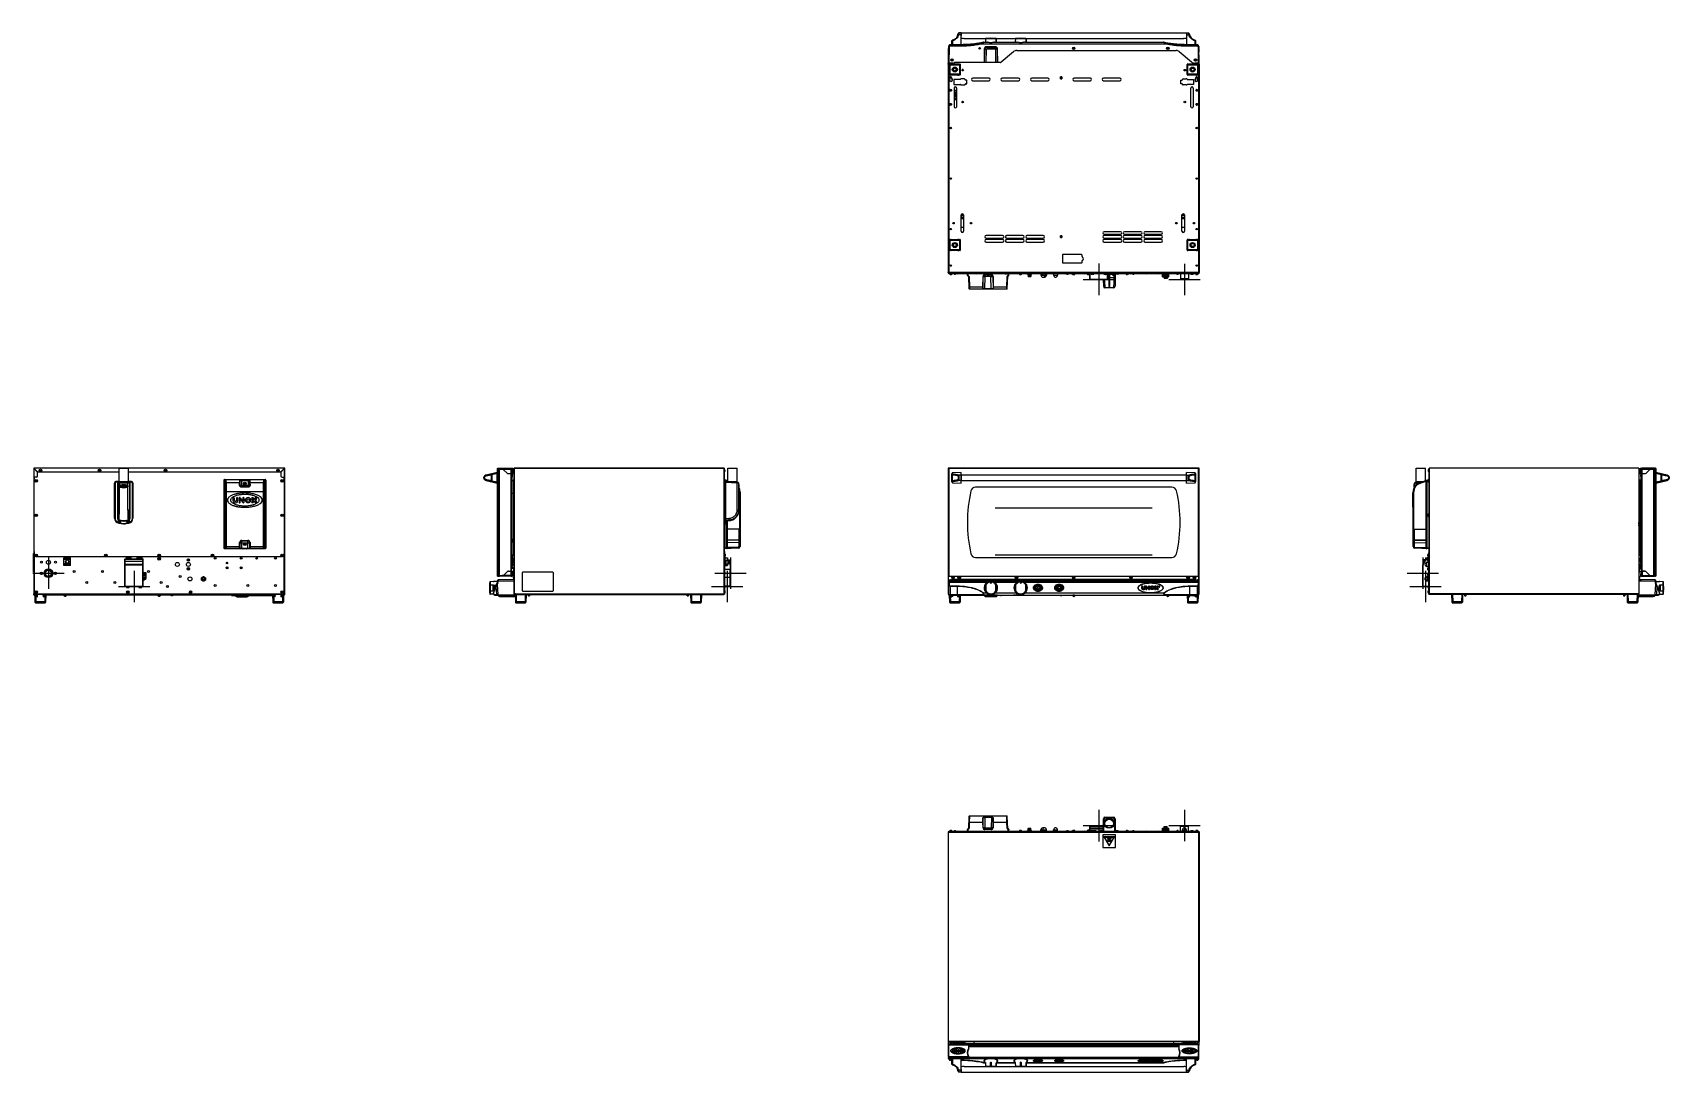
# Model space of a CAD drawing. Header units: millimetres. Extents: x 361 to 5577, y 463 to 3774.
import ezdxf

# ---------------------------------------------------------------- set-up
doc = ezdxf.new("R2010")
doc.units = ezdxf.units.MM
doc.header["$LTSCALE"] = 330
doc.layers.get('0').update_dxf_attribs({"linetype": 'CONTINUOUS'})
for name, color, linetype in [('02___PRT_ALL_AXES', 7, 'CONTINUOUS'), ('03___PRT_ALL_CURVES', 7, 'CONTINUOUS'), ('ASSI', 7, 'CONTINUOUS'), ('GEOM', 7, 'CONTINUOUS')]:
    doc.layers.add(name, color=color, linetype=linetype)

msp = doc.modelspace()

# ---------------------------------------------------------------- linework, layer by layer
at = {"color": 9, "linetype": 'Continuous'}
for p, q in [((3320.2, 3767), (3312.4, 3766.9)), ((3399.1, 3755.5), (3399.1, 3755.3)), ((3431.3, 3755.3), (3431.3, 3755.5)), ((3494.1, 3755.5), (3494.1, 3755.3)), ((3526.3, 3755.3), (3526.3, 3755.5)), ((4038.2, 3767), (4046, 3766.9)), ((3280.2, 3730), (3281.1, 3730)), ((3281.1, 3727), (3280.2, 3727)), ((3282.2, 3677.3), (3283.1, 3729)), ((3286.1, 3734), (3286.2, 3735.7)), ((3286.1, 3734), (3286.1, 3732)), ((3286.1, 3734), (3309.2, 3734)), ((3286.1, 3732), (3309.2, 3732)), ((3286.2, 3735.7), (3286.2, 3735.7)), ((3309.2, 3735.7), (3286.2, 3735.7)), ((3293.6, 3735.7), (3293.6, 3748.5)), ((3309.2, 3732), (3309.2, 3735.7)), ((3356.5, 3737.7), (3356.2, 3737.7)), ((3383.5, 3738.8), (3974.9, 3738.8)), ((3391.4, 3743.4), (3391.5, 3743.4)), ((3398.3, 3754.3), (3398.1, 3745.2)), ((3398.1, 3745.2), (3398.1, 3745.2)), ((3398.2, 3754.3), (3398.2, 3754.3)), ((3398.2, 3754.3), (3398.2, 3754.3)), ((3398.3, 3754.3), (3398.3, 3754.3)), ((3432.2, 3754.3), (3398.3, 3754.3)), ((3431.3, 3755.3), (3399.1, 3755.3)), ((3432.2, 3754.3), (3432.2, 3754.3)), ((3432.2, 3754.3), (3432.2, 3754.3)), ((3432.2, 3754.3), (3432.2, 3754.3)), ((3432.3, 3745.2), (3432.2, 3754.3)), ((3432.3, 3745.2), (3432.3, 3745.2)), ((3493.3, 3754.3), (3493.1, 3745.2)), ((3493.1, 3745.2), (3493.1, 3745.2)), ((3493.2, 3754.3), (3493.2, 3754.3)), ((3493.2, 3754.3), (3493.2, 3754.3)), ((3493.3, 3754.3), (3493.3, 3754.3)), ((3527.2, 3754.3), (3493.3, 3754.3)), ((3526.3, 3755.3), (3494.1, 3755.3)), ((3527.2, 3754.3), (3527.2, 3754.3)), ((3527.2, 3754.3), (3527.2, 3754.3)), ((3527.2, 3754.3), (3527.2, 3754.3)), ((3527.3, 3745.2), (3527.2, 3754.3)), ((3527.3, 3745.2), (3527.3, 3745.2)), ((3967, 3743.4), (3966.9, 3743.4)), ((4002.3, 3737.7), (4001.9, 3737.7)), ((4049.2, 3732), (4049.2, 3735.7)), ((4072.3, 3735.7), (4049.2, 3735.7)), ((4049.2, 3734), (4072.3, 3734)), ((4049.2, 3732), (4072.3, 3732)), ((4064.8, 3748.5), (4064.8, 3735.7)), ((4072.3, 3735.7), (4072.3, 3734)), ((4072.3, 3735.7), (4072.3, 3735.7)), ((4072.3, 3734), (4072.3, 3732)), ((4075.3, 3729), (4076.2, 3677.3)), ((4077.3, 3730), (4078.2, 3730)), ((4078.2, 3727), (4077.4, 3727)), ((3280.1, 3676.4), (3280.1, 3009.2)), ((3283.5, 3641), (3283.5, 3672.7)), ((3284.4, 3674.4), (3284.4, 3673.5)), ((3284.4, 3673.5), (3316.1, 3673.5)), ((3285, 3641.6), (3285, 3672)), ((3285, 3672), (3315.5, 3672)), ((3315.5, 3672), (3315.5, 3641.6)), ((3316.1, 3674.4), (3316.1, 3673.5)), ((3317, 3672.7), (3317, 3641)), ((3317.8, 3672.7), (3317, 3672.7)), ((4040.6, 3672.7), (4041.5, 3672.7)), ((4041.5, 3641), (4041.5, 3672.7)), ((4042.4, 3674.4), (4042.4, 3673.5)), ((4042.4, 3673.5), (4074.1, 3673.5)), ((4043, 3672), (4073.5, 3672)), ((4043, 3641.6), (4043, 3672)), ((4073.5, 3672), (4073.5, 3641.6)), ((4075, 3672.7), (4075, 3641)), ((4078.3, 3676.4), (4078.3, 3009.2)), ((3282.6, 3641), (3283.5, 3641)), ((3284.4, 3639.2), (3284.4, 3640.1)), ((3316.1, 3640.1), (3284.4, 3640.1)), ((3315.5, 3641.6), (3285, 3641.6)), ((3316.1, 3639.2), (3316.1, 3640.1)), ((3317.8, 3641), (3317, 3641)), ((4040.6, 3641), (4041.5, 3641)), ((4074.1, 3640.1), (4042.4, 3640.1)), ((4042.4, 3639.2), (4042.4, 3640.1)), ((4073.5, 3641.6), (4043, 3641.6)), ((4074.1, 3639.2), (4074.1, 3640.1)), ((4075.8, 3641), (4075, 3641)), ((3282.6, 3113.7), (3283.5, 3113.7)), ((3282.6, 3082), (3283.5, 3082)), ((3283.5, 3082), (3283.5, 3113.7)), ((3284.4, 3115.4), (3284.4, 3114.5)), ((3284.4, 3114.5), (3316.1, 3114.5)), ((3284.4, 3080.2), (3284.4, 3081.1)), ((3316.1, 3081.1), (3284.4, 3081.1)), ((3285, 3082.6), (3285, 3113)), ((3285, 3113), (3315.5, 3113)), ((3315.5, 3082.6), (3285, 3082.6)), ((3315.5, 3113), (3315.5, 3082.6)), ((3316.1, 3115.4), (3316.1, 3114.5)), ((3316.1, 3080.2), (3316.1, 3081.1)), ((3317, 3113.7), (3317, 3082)), ((3317.8, 3113.7), (3317, 3113.7)), ((3317.8, 3082), (3317, 3082)), ((4040.6, 3113.7), (4041.5, 3113.7)), ((4040.6, 3082), (4041.5, 3082)), ((4041.5, 3082), (4041.5, 3113.7)), ((4042.4, 3115.4), (4042.4, 3114.5)), ((4042.4, 3114.5), (4074.1, 3114.5)), ((4074.1, 3081.1), (4042.4, 3081.1)), ((4042.4, 3080.2), (4042.4, 3081.1)), ((4043, 3113), (4073.5, 3113)), ((4043, 3082.6), (4043, 3113)), ((4073.5, 3082.6), (4043, 3082.6)), ((4073.5, 3113), (4073.5, 3082.6)), ((4074.1, 3115.4), (4074.1, 3114.5)), ((4074.1, 3080.2), (4074.1, 3081.1)), ((4075.8, 3113.7), (4075, 3113.7)), ((4075, 3113.7), (4075, 3082)), ((4075.8, 3082), (4075, 3082)), ((3730.2, 2989.5), (3788.2, 2989.5)), ((3731.2, 2988.5), (3731.2, 3007.5)), ((3787.2, 2988.5), (3787.2, 3007.5)), ((365.3, 2386.6), (365.3, 1986.5)), ((636.4, 2386.7), (365.4, 2386.7)), ((1163.4, 2386.7), (666.4, 2386.7)), ((1163.5, 1986.5), (1163.5, 2386.6)), ((1806.3, 2365.3), (1806.3, 2365.1)), ((1806.3, 2347.8), (1806.3, 2348.1)), ((1823, 2366.1), (1823, 2347.1)), ((1824.9, 2366.1), (1823, 2366.1)), ((1841.7, 2372.5), (1824.7, 2368.6)), ((1841.8, 2369.9), (1824.9, 2366.1)), ((1824.9, 2366.1), (1824.9, 2347.1)), ((1841.7, 2372.5), (1841.7, 2373.4)), ((1841.8, 2369.9), (1841.7, 2372.5)), ((1841.8, 2343.2), (1841.8, 2369.9)), ((1841.8, 2369.9), (1842.3, 2369.9)), ((1842.3, 2384.6), (1847.3, 2384.6)), ((1843.3, 2042.6), (1843.3, 2386.6)), ((1846.3, 2386.6), (1846.3, 2042.6)), ((1891.2, 2348.4), (1891.2, 2111.1)), ((1896.8, 1986.8), (1896.8, 2386.7)), ((1896.8, 2386.7), (2564, 2386.7)), ((2564, 2386.7), (2564, 1986.5)), ((2564.9, 2347.9), (2565.7, 2347.9)), ((3280.1, 1986.5), (3280.1, 2386.6)), ((4078.2, 2386.7), (3280.2, 2386.7)), ((3281.2, 2384.6), (3280.2, 2384.6)), ((3280.5, 2385.6), (3280.3, 2385.6)), ((3281.2, 2384.6), (3281.2, 2044.6)), ((3281.8, 2386.6), (3281.8, 2386.5)), ((3282.2, 2385.6), (3282.2, 2386.6)), ((4076.2, 2385.6), (3282.2, 2385.6)), ((3292.7, 2366.1), (3291.2, 2366.1)), ((3292.7, 2347.1), (3292.7, 2366.1)), ((3320.2, 2373.4), (3293.6, 2372.5)), ((3293.6, 2372.5), (3293.6, 2372.5)), ((3293.6, 2368.6), (3293.6, 2372.5)), ((3320.2, 2365.3), (3312.4, 2365.1)), ((3320.2, 2347.8), (3312.4, 2348.1)), ((4064.8, 2372.5), (4038.2, 2373.4)), ((4038.2, 2365.3), (4046, 2365.1)), ((4038.2, 2347.8), (4046, 2348.1)), ((4064.8, 2372.5), (4064.8, 2368.6)), ((4064.8, 2372.5), (4064.8, 2372.5)), ((4067.2, 2366.1), (4065.7, 2366.1)), ((4065.7, 2366.1), (4065.7, 2347.1)), ((4076.2, 2385.6), (4076.2, 2386.6)), ((4077.2, 2384.6), (4078.2, 2384.6)), ((4077.2, 2044.6), (4077.2, 2384.6)), ((4078.3, 1986.5), (4078.3, 2386.6)), ((4811.7, 2347.9), (4810.9, 2347.9)), ((4812.6, 1986.5), (4812.6, 2386.7)), ((5479.8, 2386.7), (4812.6, 2386.7)), ((5479.8, 2386.7), (5479.8, 1986.8)), ((5484.6, 2373.6), (5485, 2382.6)), ((5484.6, 2373.6), (5484.6, 2371)), ((5485, 2382.6), (5488.2, 2382.6)), ((5485.4, 2211.5), (5485.4, 2348.4)), ((5486.6, 2365.5), (5486.6, 2365.5)), ((5488.3, 2365.5), (5487.6, 2365.5)), ((5487.6, 2365.3), (5487.6, 2359.6)), ((5488.2, 2382.6), (5488.1, 2386.6)), ((5488.3, 2373.6), (5488.2, 2382.6)), ((5488.3, 2365.5), (5488.3, 2373.6)), ((5488.3, 2362.1), (5488.3, 2365.5)), ((5490.6, 2386.6), (5490.6, 2385.6)), ((5527.6, 2385.6), (5490.6, 2385.6)), ((5490.6, 2383.6), (5490.6, 2385.6)), ((5490.7, 2369.7), (5490.6, 2383.6)), ((5527.6, 2383.6), (5527.6, 2386.6)), ((5529.3, 2384.6), (5534.3, 2384.6)), ((5530.3, 2042.6), (5530.3, 2386.6)), ((5533.3, 2386.6), (5533.3, 2042.6)), ((5534.8, 2369.9), (5534.3, 2369.9)), ((5534.9, 2372.5), (5534.8, 2369.9)), ((5551.7, 2366.1), (5534.8, 2369.9)), ((5534.8, 2369.9), (5534.8, 2343.2)), ((5534.9, 2373.4), (5534.9, 2372.5)), ((5551.9, 2368.6), (5534.9, 2372.5)), ((5553.6, 2366.1), (5551.7, 2366.1)), ((5551.7, 2347.1), (5551.7, 2366.1)), ((5553.6, 2347.1), (5553.6, 2366.1)), ((5570.3, 2365.3), (5570.3, 2365.1)), ((5570.3, 2347.8), (5570.3, 2348.1)), ((636.4, 2344.1), (666.4, 2344.1)), ((1823, 2347.1), (1824.9, 2347.1)), ((1824.7, 2344.5), (1841.7, 2340.7)), ((1824.9, 2347.1), (1841.8, 2343.2)), ((1841.7, 2340.7), (1841.8, 2343.2)), ((1841.7, 2339.7), (1841.7, 2340.7)), ((1841.8, 2343.2), (1842.3, 2343.2)), ((1895.9, 2305.9), (1887.5, 2305.9)), ((2576.4, 2344.1), (2606.4, 2344.1)), ((3291.2, 2347.1), (3292.7, 2347.1)), ((3293.6, 2340.7), (3293.6, 2344.5)), ((3293.6, 2340.7), (3293.6, 2340.6)), ((3293.6, 2340.7), (3320.2, 2339.7)), ((4038.2, 2339.7), (4064.8, 2340.7)), ((4064.8, 2344.5), (4064.8, 2340.7)), ((4064.8, 2340.7), (4064.8, 2340.6)), ((4065.7, 2347.1), (4067.2, 2347.1)), ((4770.2, 2344.1), (4791.1, 2344.1)), ((5480.7, 2305.9), (5489.1, 2305.9)), ((5534.8, 2343.2), (5534.3, 2343.2)), ((5534.8, 2343.2), (5551.7, 2347.1)), ((5534.8, 2343.2), (5534.9, 2340.7)), ((5534.9, 2340.7), (5551.9, 2344.5)), ((5534.9, 2340.7), (5534.9, 2339.7)), ((5551.7, 2347.1), (5553.6, 2347.1)), ((5485.4, 2111.1), (5485.4, 2205)), ((5488, 2205), (5488, 2211.5)), ((5488.3, 2205.2), (5488.3, 2211.4)), ((1887.7, 2161.1), (1887.7, 2151.1)), ((1887.8, 2161.1), (1887.8, 2151.1)), ((1888, 2161), (1888, 2151.1)), ((1895.5, 2136.5), (1895.5, 2146.5)), ((1895.6, 2136.5), (1895.6, 2146.5)), ((1895.7, 2136.5), (1895.7, 2146.5)), ((5480.9, 2146.5), (5480.9, 2136.5)), ((5481, 2146.5), (5481, 2136.5)), ((5481.1, 2146.5), (5481.1, 2136.5)), ((5488.6, 2151.1), (5488.6, 2161)), ((5488.8, 2151.1), (5488.8, 2161.1)), ((5488.9, 2151.1), (5488.9, 2161.1)), ((481.9, 2095.9), (460.9, 2095.9)), ((656.4, 2009.9), (656.4, 2097.9)), ((656.4, 2097.5), (712.4, 2097.5)), ((712.4, 2090), (656.4, 2090)), ((712.4, 2089.7), (656.4, 2089.7)), ((659.9, 2101.8), (674.9, 2101.8)), ((660.4, 2097.9), (660.4, 2102.3)), ((674.4, 2097.9), (674.4, 2102.3)), ((693.9, 2101.8), (709.9, 2101.8)), ((694.4, 2097.9), (694.4, 2102.3)), ((709.4, 2097.9), (709.4, 2102.3)), ((712.4, 2009.9), (712.4, 2097.9)), ((1890.1, 2110.2), (1887.5, 2110.2)), ((1889.1, 2093.7), (1887.5, 2093.7)), ((1890.1, 2093.1), (1890.1, 2111.1)), ((1890.1, 2111.1), (1893.6, 2111.1)), ((1890.1, 2109.8), (1893.6, 2109.8)), ((1893.1, 2093.1), (1893.1, 2099.1)), ((1893.5, 2099.1), (1893.1, 2099.1)), ((1893.5, 2093.1), (1893.1, 2093.1)), ((1893.5, 2093.1), (1893.5, 2099.1)), ((1893.6, 2109.9), (1893.6, 2111.1)), ((1895.6, 2110.2), (1893.6, 2110.2)), ((1895.3, 2100.9), (1895.3, 2101.3)), ((1895.3, 2101.3), (1895.9, 2101.3)), ((1895.3, 2100.9), (1895.9, 2100.9)), ((1895.6, 2109.9), (1895.6, 2111.1)), ((1895.6, 2111.1), (1895.9, 2111.1)), ((1895.6, 2109.8), (1895.9, 2109.8)), ((2568.7, 2101.8), (2565.7, 2101.8)), ((2566.2, 2098.1), (2566.2, 2102.3)), ((2568.2, 2101.4), (2568.2, 2102.3)), ((4796.7, 2089.3), (4792.9, 2079.7)), ((4796.7, 2089.3), (4795.8, 2089.7)), ((4796.7, 2089.3), (4796, 2090)), ((4803.3, 2096.9), (4796.7, 2089.3)), ((4803.3, 2096.9), (4802.6, 2097.5)), ((4803.3, 2097.9), (4803.3, 2096.9)), ((4803.3, 2096.9), (4807.2, 2096.9)), ((4808.4, 2102.3), (4808.4, 2102.2)), ((4810.4, 2090.4), (4810.4, 2087.4)), ((5481, 2111.1), (5480.7, 2111.1)), ((5481, 2109.8), (5480.7, 2109.8)), ((5481.3, 2101.3), (5480.7, 2101.3)), ((5481.3, 2100.9), (5480.7, 2100.9)), ((5481, 2109.9), (5481, 2111.1)), ((5481, 2110.2), (5483, 2110.2)), ((5481.3, 2100.9), (5481.3, 2101.3)), ((5486.5, 2111.1), (5483, 2111.1)), ((5483, 2109.9), (5483, 2111.1)), ((5486.5, 2109.8), (5483, 2109.8)), ((5483.1, 2099.1), (5483.5, 2099.1)), ((5483.1, 2093.1), (5483.1, 2099.1)), ((5483.1, 2093.1), (5483.5, 2093.1)), ((5483.5, 2093.1), (5483.5, 2099.1)), ((5486.5, 2093.1), (5486.5, 2111.1)), ((5486.5, 2110.2), (5489.1, 2110.2)), ((5487.5, 2093.7), (5489.1, 2093.7)), ((481.9, 2082.9), (460.9, 2082.9)), ((655.4, 2079.7), (713.4, 2079.7)), ((712.4, 2080), (656.4, 2080)), ((1842.3, 2044.6), (1847.3, 2044.6)), ((1887.7, 2079.1), (1887.7, 2069.1)), ((1887.8, 2079.1), (1887.8, 2069.1)), ((1888, 2081.4), (1888, 2083)), ((1888.4, 2083), (1888, 2083)), ((1888.4, 2081.4), (1888, 2081.4)), ((1888, 2079), (1888, 2069.1)), ((1888.4, 2081.4), (1888.4, 2083)), ((1889.2, 2084.7), (1889, 2085)), ((1889.6, 2070.8), (1895.5, 2070.8)), ((1895.6, 2083), (1889.9, 2080.4)), ((1889.9, 2080.4), (1890.1, 2080)), ((1895.7, 2082.7), (1890.1, 2080)), ((1895.9, 2079.5), (1890.1, 2076.8)), ((1891.2, 2070.8), (1891.2, 2067.7)), ((1895.5, 2055), (1895.5, 2064.9)), ((1895.6, 2083), (1895.7, 2082.7)), ((1895.6, 2055), (1895.6, 2065)), ((1895.7, 2055), (1895.7, 2065)), ((2566.2, 2065.4), (2566.2, 2080.6)), ((2566.2, 2025.4), (2566.2, 2039.4)), ((2583.7, 2079.7), (2581.7, 2084.7)), ((2583.7, 2079.7), (2584.7, 2080)), ((2584.7, 2079.7), (2583.7, 2079.7)), ((2583.7, 2079.7), (2583.7, 2064.6)), ((2583.7, 2009.9), (2583.7, 2040.2)), ((3281.2, 2044.6), (3280.2, 2044.6)), ((3282.2, 2043.6), (3282.2, 2042.6)), ((3282.2, 2043.6), (4076.2, 2043.6)), ((4076.2, 2043.6), (4076.2, 2042.6)), ((4077.2, 2044.6), (4078.2, 2044.6)), ((4792.9, 2079.7), (4791.9, 2080)), ((4791.9, 2079.7), (4792.9, 2079.7)), ((4792.9, 2009.9), (4792.9, 2079.7)), ((4810.4, 2074), (4810.4, 2072.4)), ((4810.4, 2062.4), (4810.4, 2060.4)), ((4810.4, 2055.3), (4810.4, 2053.9)), ((5480.7, 2079.5), (5486.5, 2076.8)), ((5481, 2083), (5480.9, 2082.7)), ((5480.9, 2082.7), (5486.5, 2080)), ((5480.9, 2065), (5480.9, 2055)), ((5481, 2083), (5486.7, 2080.4)), ((5481, 2065), (5481, 2055)), ((5487, 2070.8), (5481.1, 2070.8)), ((5481.1, 2064.9), (5481.1, 2055)), ((5484, 2077.1), (5482.7, 2073.1)), ((5482.7, 2073.1), (5483.2, 2073.1)), ((5483.2, 2073.1), (5483.5, 2074.1)), ((5483.5, 2074.1), (5485.2, 2074.1)), ((5483.6, 2074.4), (5484.3, 2076.7)), ((5485.1, 2074.4), (5483.6, 2074.4)), ((5484.7, 2077.1), (5484, 2077.1)), ((5484.3, 2076.7), (5485.1, 2074.4)), ((5486, 2073.1), (5484.7, 2077.1)), ((5485.2, 2074.1), (5485.5, 2073.1)), ((5485.4, 2067.7), (5485.4, 2070.8)), ((5485.5, 2073.1), (5486, 2073.1)), ((5486.1, 2044.5), (5486.3, 2044.5)), ((5486.2, 2045.6), (5486.3, 2044.5)), ((5486.3, 2044.5), (5488.1, 2044.5)), ((5486.7, 2080.4), (5486.5, 2080)), ((5488.1, 2074.8), (5486.7, 2073.5)), ((5486.7, 2073.5), (5486.7, 2073.4)), ((5487.3, 2073.5), (5488, 2074.1)), ((5488.1, 2073.5), (5487.3, 2073.5)), ((5487.4, 2084.7), (5487.6, 2085)), ((5488.3, 2057.6), (5488.1, 2045.6)), ((5488.1, 2044.5), (5488.1, 2045.6)), ((5488.2, 2083), (5488.6, 2083)), ((5488.2, 2081.4), (5488.2, 2083)), ((5488.2, 2081.4), (5488.6, 2081.4)), ((5488.3, 2059.6), (5488.3, 2057.6)), ((5488.3, 2057.6), (5489.1, 2057.6)), ((5488.6, 2081.4), (5488.6, 2083)), ((5488.6, 2069.1), (5488.6, 2079)), ((5488.8, 2069.1), (5488.8, 2079.1)), ((5488.9, 2069.1), (5488.9, 2079.1)), ((5489.6, 2043.1), (5489.6, 2043.5)), ((5491.3, 2059.3), (5491.1, 2045.6)), ((5491.1, 2045.6), (5491.1, 2044.5)), ((5491.1, 2044.5), (5527, 2044.5)), ((5491.1, 2043.1), (5491.1, 2044.5)), ((5491.3, 2059.5), (5491.3, 2059.3)), ((5527, 2044.5), (5527.1, 2045.6)), ((5527, 2043.1), (5527, 2044.5)), ((5529.3, 2044.6), (5534.3, 2044.6)), ((369.5, 1984.8), (369.5, 1960.1)), ((373.7, 1984), (375.7, 1984)), ((395.1, 1984), (397.1, 1984)), ((401.2, 1984.8), (401.2, 1960.1)), ((655.4, 2010.9), (713.4, 2010.9)), ((659.9, 2007.8), (668.9, 2007.8)), ((660.4, 2009.9), (660.4, 2007.3)), ((668.4, 2007.3), (668.4, 2009.9)), ((699.9, 2007.8), (708.9, 2007.8)), ((700.4, 2009.9), (700.4, 2007.3)), ((708.4, 2007.3), (708.4, 2009.9)), ((1024.2, 1982.4), (1022.4, 1982.4)), ((1022.7, 1982.1), (1022.7, 1983.1)), ((1023.9, 1982.1), (1023.9, 1983)), ((1034.4, 1982.4), (1032.6, 1982.4)), ((1032.9, 1982.1), (1032.9, 1983)), ((1034.1, 1982.1), (1034.1, 1983.1)), ((1127.5, 1984.8), (1127.5, 1960.1)), ((1131.7, 1984), (1133.7, 1984)), ((1153.1, 1984), (1155.1, 1984)), ((1159.2, 1984.8), (1159.2, 1960.1)), ((1159.9, 1985.8), (1162.4, 1985.8)), ((1818, 2024.6), (1818, 2015.6)), ((1818, 1995.9), (1818, 1986.9)), ((1818.9, 2025.5), (1818.9, 2015.9)), ((1818.9, 2015.9), (1828, 2016)), ((1818.9, 2015.9), (1818.9, 2015.9)), ((1818.9, 2015.7), (1818.9, 2015.7)), ((1818.9, 2015.7), (1828, 2015.7)), ((1818.9, 1995.8), (1818.9, 1995.8)), ((1828, 1995.8), (1818.9, 1995.8)), ((1818.9, 1995.6), (1818.9, 1986)), ((1818.9, 1995.6), (1818.9, 1995.6)), ((1828, 1995.5), (1818.9, 1995.6)), ((1828, 2015.7), (1828, 1995.8)), ((1830.1, 1989.5), (1829.8, 1988.7)), ((1837.5, 2010), (1830.1, 1989.5)), ((1831.2, 2025.7), (1831.2, 2025.7)), ((1831.2, 2025.7), (1831.2, 2025.7)), ((1832.6, 1984.7), (1839.3, 1984.6)), ((1833.5, 2001.8), (1833.5, 2013.3)), ((1835, 2006.1), (1835.8, 2005.8)), ((1838.3, 2011.2), (1837.5, 2010)), ((1841.9, 2017), (1838.3, 2011.2)), ((1839.3, 1984.6), (1844.2, 1984.7)), ((1843.7, 2021.8), (1841.9, 2017)), ((1841.9, 2017), (1844.2, 1984.7)), ((1844.5, 2025.9), (1842.5, 2025.9)), ((1844.2, 1984.7), (1895.9, 1983.8)), ((1895.9, 2026.8), (1844.5, 2025.9)), ((1899.6, 1986.5), (2563.1, 1986.5)), ((1900.6, 1984.8), (1900.6, 1960.1)), ((1932.3, 1984.8), (1932.3, 1960.1)), ((2459.6, 1984.8), (2459.6, 1960.1)), ((2491.3, 1984.8), (2491.3, 1960.1)), ((2568.7, 2007.8), (2565.7, 2007.8)), ((2566.2, 2007.3), (2566.2, 2020.3)), ((2584.7, 2010.9), (2566.2, 2010.9)), ((2568.2, 2007.3), (2568.2, 2009.9)), ((3281.1, 2025.9), (3280.2, 2026.8)), ((3280.2, 1983.8), (3281.1, 1984.7)), ((3281.2, 2017), (3281.1, 2021.8)), ((3281.1, 1984.7), (3281.2, 2017)), ((3281.2, 2026.6), (3283.2, 2026.3)), ((3282.2, 1981.8), (3283.1, 1982.7)), ((3283.2, 2017.7), (3283.1, 2022.5)), ((3286.1, 2030.9), (3285.2, 2031.8)), ((3286.1, 2030.9), (3286.1, 2028.9)), ((3286.1, 1984.6), (3286.2, 2010)), ((3286.1, 1984.6), (3286.1, 1982.7)), ((3286.1, 1984.6), (3309.2, 1984.6)), ((3286.1, 1982.7), (3309.2, 1982.7)), ((3286.2, 2010), (3286.2, 2010.9)), ((3309.2, 2010.9), (3286.2, 2010.9)), ((3309.2, 2010), (3286.2, 2010)), ((4068.2, 2032.7), (3290.2, 2032.7)), ((3293.2, 2031.8), (3293.2, 2032.6)), ((3309.2, 1982.7), (3309.2, 2010.9)), ((3383.5, 1982.8), (3974.9, 1982.8)), ((3398, 2015.7), (3398, 1995.8)), ((3398, 2015.7), (3398.2, 2015.7)), ((3398.2, 1995.8), (3398, 1995.8)), ((3398.1, 2016), (3398.3, 2015.9)), ((3398.3, 1995.6), (3398.1, 1995.5)), ((3414.3, 2025.5), (3414.3, 2025.7)), ((3414.3, 2024.6), (3414.3, 2025.5)), ((3414.3, 2021.3), (3414.3, 2024.6)), ((3414.6, 2025), (3414.6, 2024.8)), ((3414.6, 2024.8), (3414.6, 2024.5)), ((3414.6, 2024.5), (3414.6, 2021.2)), ((3415.2, 2025.1), (3415.2, 2025.7)), ((3415.2, 2025.7), (3415.2, 2025.2)), ((3415.2, 2025.5), (3415.2, 2025.5)), ((3415.2, 2025.2), (3415.2, 2025.1)), ((3415.2, 2025.2), (3415.2, 2025.2)), ((3415.2, 2025.1), (3415.2, 2025.1)), ((3415.2, 2020.5), (3415.2, 2020.6)), ((3415.2, 2020.5), (3415.2, 2020.6)), ((3415.2, 2020.6), (3415.2, 2020.6)), ((3415.2, 2020.3), (3415.2, 2020.5)), ((3415.2, 2020.3), (3415.2, 2020.5)), ((3415.9, 2024.8), (3415.9, 2025)), ((3415.9, 2024.5), (3415.9, 2024.8)), ((3415.9, 2021.2), (3415.9, 2024.5)), ((3416.2, 2025.7), (3416.2, 2025.5)), ((3416.2, 2025.5), (3416.2, 2024.6)), ((3416.2, 2024.6), (3416.2, 2021.3)), ((3432.2, 2015.9), (3432.3, 2016)), ((3432.2, 2015.7), (3432.4, 2015.7)), ((3432.4, 1995.8), (3432.2, 1995.8)), ((3432.3, 1995.5), (3432.2, 1995.6)), ((3432.4, 2015.7), (3432.4, 1995.8)), ((3493, 2015.7), (3493, 1995.8)), ((3493, 2015.7), (3493.2, 2015.7)), ((3493.2, 1995.8), (3493, 1995.8)), ((3493.1, 2016), (3493.3, 2015.9)), ((3493.3, 1995.6), (3493.1, 1995.5)), ((3509.3, 2025.5), (3509.3, 2025.7)), ((3509.3, 2024.6), (3509.3, 2025.5)), ((3509.3, 2021.3), (3509.3, 2024.6)), ((3509.6, 2025), (3509.6, 2024.8)), ((3509.6, 2024.8), (3509.6, 2024.5)), ((3509.6, 2024.5), (3509.6, 2021.2)), ((3510.2, 2025.1), (3510.2, 2025.7)), ((3510.2, 2025.7), (3510.2, 2025.2)), ((3510.2, 2025.5), (3510.2, 2025.5)), ((3510.2, 2025.2), (3510.2, 2025.1)), ((3510.2, 2025.2), (3510.2, 2025.2)), ((3510.2, 2025.1), (3510.2, 2025.1)), ((3510.2, 2020.5), (3510.2, 2020.6)), ((3510.2, 2020.5), (3510.2, 2020.6)), ((3510.2, 2020.6), (3510.2, 2020.6)), ((3510.2, 2020.3), (3510.2, 2020.5)), ((3510.2, 2020.3), (3510.2, 2020.5)), ((3510.9, 2024.8), (3510.9, 2025)), ((3510.9, 2024.5), (3510.9, 2024.8)), ((3510.9, 2021.2), (3510.9, 2024.5)), ((3511.2, 2025.7), (3511.2, 2025.5)), ((3511.2, 2025.5), (3511.2, 2024.6)), ((3511.2, 2024.6), (3511.2, 2021.3)), ((3527.2, 2015.9), (3527.3, 2016)), ((3527.2, 2015.7), (3527.4, 2015.7)), ((3527.4, 1995.8), (3527.2, 1995.8)), ((3527.3, 1995.5), (3527.2, 1995.6)), ((3527.4, 2015.7), (3527.4, 1995.8)), ((3556.2, 2006.8), (3552.7, 2006.8)), ((3574.2, 2006.8), (3577.7, 2006.8)), ((3623.7, 2006.8), (3620.2, 2006.8)), ((3641.7, 2006.8), (3645.2, 2006.8)), ((3900.3, 2003.6), (3900.3, 2003.5)), ((3902.9, 2003.6), (3902.9, 2003.5)), ((3910.4, 2011.6), (3910.4, 2011.5)), ((3910.5, 2011.6), (3910.5, 2011.5)), ((3911.3, 2011.3), (3911.3, 2011.2)), ((3919.2, 2011.6), (3919.2, 2011.5)), ((3919.8, 2011.6), (3919.8, 2011.5)), ((3937.5, 2003.8), (3937.5, 2003.7)), ((3938.1, 2009), (3938.1, 2008.9)), ((3939.8, 2001.6), (3939.8, 2001.5)), ((3940.3, 2011.1), (3940.3, 2011)), ((3945.3, 2011.1), (3945.3, 2011)), ((3945.9, 2001.6), (3945.9, 2001.5)), ((3947.6, 2009), (3947.6, 2008.9)), ((3948.1, 2003.8), (3948.1, 2003.7)), ((4072.3, 2010.9), (4049.2, 2010.9)), ((4049.2, 1982.7), (4049.2, 2010.9)), ((4072.3, 2010), (4049.2, 2010)), ((4049.2, 1984.6), (4072.3, 1984.6)), ((4049.2, 1982.7), (4072.3, 1982.7)), ((4065.2, 2031.8), (4065.2, 2032.6)), ((4073.2, 2031.8), (4072.3, 2030.9)), ((4072.3, 2030.9), (4072.3, 2028.9)), ((4072.3, 2010), (4072.3, 2010.9)), ((4072.3, 2010), (4072.3, 1984.6)), ((4072.3, 1984.6), (4072.3, 1982.7)), ((4077.3, 2026.6), (4075.3, 2026.3)), ((4075.3, 2022.5), (4075.3, 2017.7)), ((4075.3, 1982.7), (4076.2, 1981.8)), ((4078.2, 2026.8), (4077.3, 2025.9)), ((4077.3, 2021.8), (4077.3, 2017)), ((4077.3, 2017), (4077.3, 1984.7)), ((4077.3, 1984.7), (4078.2, 1983.8)), ((4791.9, 2010.9), (4809.9, 2010.9)), ((4807.9, 2007.8), (4810.3, 2007.8)), ((4808.4, 2007.3), (4808.4, 2009.9)), ((4810.4, 2027.4), (4810.4, 2025.4)), ((4810.4, 2020.3), (4810.4, 2016.1)), ((4810.4, 2007.6), (4810.4, 2007.3)), ((5477, 1986.5), (4813.4, 1986.5)), ((4885.3, 1984.8), (4885.3, 1960.1)), ((4917, 1984.8), (4917, 1960.1)), ((5444.3, 1984.8), (5444.3, 1960.1)), ((5476, 1984.8), (5476, 1960.1)), ((5532.1, 2025.9), (5480.7, 2026.8)), ((5480.7, 1983.8), (5532.4, 1984.7)), ((5486.1, 2031.8), (5486.1, 2032.6)), ((5532.1, 2025.9), (5534.1, 2025.9)), ((5532.4, 1984.7), (5534.6, 2017)), ((5532.4, 1984.7), (5537.3, 1984.6)), ((5534.6, 2017), (5532.9, 2021.8)), ((5538.3, 2011.2), (5534.6, 2017)), ((5537.3, 1984.6), (5544, 1984.7)), ((5539.1, 2010), (5538.3, 2011.2)), ((5546.5, 1989.5), (5539.1, 2010)), ((5545.4, 2025.7), (5545.4, 2025.7)), ((5545.4, 2025.7), (5545.4, 2025.7)), ((5545.4, 2025.7), (5545.4, 2025.7)), ((5546.7, 1988.7), (5546.5, 1989.5)), ((5548.6, 2016), (5557.7, 2015.9)), ((5548.6, 2015.7), (5548.6, 1995.8)), ((5548.6, 2015.7), (5557.7, 2015.7)), ((5557.7, 1995.8), (5548.6, 1995.8)), ((5557.7, 1995.6), (5548.6, 1995.5)), ((5557.7, 2015.9), (5557.7, 2025.5)), ((5557.7, 2015.9), (5557.7, 2015.9)), ((5557.7, 2015.7), (5557.7, 2015.7)), ((5557.7, 1995.8), (5557.7, 1995.8)), ((5557.7, 1995.6), (5557.7, 1995.6)), ((5557.7, 1986), (5557.7, 1995.6)), ((5558.6, 2015.6), (5558.6, 2024.6)), ((5558.6, 1986.9), (5558.6, 1995.9)), ((368.6, 1960.1), (402.1, 1960.1)), ((1126.6, 1960.1), (1160.1, 1960.1)), ((1899.7, 1960.1), (1933.2, 1960.1)), ((2458.7, 1960.1), (2492.2, 1960.1)), ((3283.5, 1960.1), (3317, 1960.1)), ((3284.4, 1981.8), (3284.4, 1960.1)), ((3316.1, 1981.8), (3316.1, 1960.1)), ((4041.5, 1960.1), (4075, 1960.1)), ((4042.4, 1982), (4042.4, 1960.1)), ((4074.1, 1981.8), (4074.1, 1960.1)), ((4884.4, 1960.1), (4917.9, 1960.1)), ((5443.4, 1960.1), (5476.9, 1960.1)), ((3280.1, 560.6), (3280.1, 1227.8)), ((3280.1, 1227.8), (4078.3, 1227.8)), ((3773.1, 1237), (3730.2, 1237)), ((3731.2, 1230.3), (3731.2, 1248.5)), ((3731.2, 1248.4), (3773.3, 1248.4)), ((3731.2, 1244.5), (3773.2, 1244.5)), ((3731.2, 1244.3), (3773.2, 1244.3)), ((3773.1, 1237.8), (3731.2, 1237.8)), ((3733.7, 1232), (3749.7, 1232)), ((3734.2, 1232.5), (3734.2, 1230.3)), ((3749.2, 1232.5), (3749.2, 1230.3)), ((3961.7, 1235), (3982.7, 1235)), ((4078.3, 560.6), (4078.3, 1227.8)), ((4078.3, 560.6), (3280.1, 560.6)), ((3280.2, 549.8), (3280.3, 549.7)), ((3280.3, 512.8), (3280.3, 549.7)), ((3281.3, 549.7), (3280.3, 549.7)), ((3281.3, 512.8), (3281.3, 549.7)), ((3281.7, 551.3), (3281.8, 551.2)), ((3281.8, 550.2), (3281.8, 551.2)), ((3281.8, 551.2), (3343.2, 551.2)), ((3281.8, 550.2), (3343.2, 550.2)), ((3284.2, 551.6), (3289.6, 551.6)), ((3284.2, 551.5), (3289.8, 551.5)), ((3284.3, 551.7), (3289.5, 551.7)), ((3285.3, 552.8), (3285.3, 557.6)), ((3289, 552.4), (3295.5, 552.4)), ((3289.1, 552), (3294.4, 552)), ((3296.6, 553), (3296.6, 557.1)), ((3297, 553.8), (3297, 557.3)), ((3297, 557.3), (3297, 557.3)), ((3297, 557.3), (3297.5, 557.3)), ((3297, 553.3), (3297, 553.8)), ((3297, 553.8), (3297.9, 553.8)), ((3298.3, 553.9), (3298.3, 557)), ((3305.2, 559.5), (3299.6, 559.5)), ((3305.2, 559.3), (3299.9, 559.3)), ((3305.2, 559.2), (3300.1, 559.2)), ((3302.2, 553.9), (3302.2, 557)), ((3303.5, 553.8), (3302.6, 553.8)), ((3303.5, 557.3), (3302.9, 557.3)), ((3303.5, 557.3), (3303.5, 557.6)), ((3303.5, 553.8), (3303.5, 557.3)), ((3303.5, 553.3), (3303.5, 553.8)), ((3303.9, 553), (3303.9, 557.9)), ((3304.2, 555.8), (3304.4, 555.3)), ((3304.2, 552), (3304.4, 552.2)), ((3304.4, 555.3), (3304.4, 552.2)), ((3305, 551.3), (3305.1, 551.4)), ((3305.2, 556.8), (3305.4, 556.3)), ((3307.5, 551.3), (3307.5, 551.3)), ((3308.4, 555.1), (3308.4, 556.1)), ((3308.4, 555.1), (3308.4, 552.2)), ((3308.4, 551.5), (3308.4, 552.2)), ((3308.4, 552.2), (3341.2, 552.2)), ((3308.4, 551.5), (3341.2, 551.5)), ((3308.8, 551.3), (3308.8, 551.3)), ((3315.6, 551.3), (3308.8, 551.3)), ((3315.6, 551.3), (3315.6, 551.3)), ((3316.9, 551.3), (3317, 551.3)), ((3320.2, 551.3), (3320.1, 551.3)), ((3320.5, 551.3), (3320.4, 551.3)), ((3320.6, 551.3), (3320.5, 551.3)), ((3320.7, 551.3), (3320.6, 551.3)), ((3320.8, 551.3), (3320.7, 551.3)), ((3320.9, 551.3), (3320.8, 551.3)), ((3321.4, 551.3), (3321.3, 551.3)), ((3322, 551.3), (3321.8, 551.3)), ((3322.2, 551.3), (3322, 551.3)), ((3341.2, 551.3), (3322.2, 551.3)), ((3322.3, 556), (3322.3, 556)), ((3333.1, 555), (4025.3, 555)), ((3341.2, 552.4), (3341.4, 553.4)), ((3341.2, 551.5), (3341.2, 552.4)), ((3341.4, 553.9), (3341.4, 553.9)), ((3342.4, 553.3), (3342.4, 553.7)), ((3342.5, 551.4), (3342.5, 551.3)), ((3343.2, 551.2), (3343.2, 551.3)), ((3343.2, 550.2), (3343.2, 551.2)), ((3343.7, 549.7), (3343.7, 537.6)), ((3343.7, 549.7), (3344.7, 549.7)), ((4013.7, 549.3), (3344.7, 549.3)), ((4013.7, 545.3), (3344.7, 545.3)), ((3360.9, 559.7), (3360.9, 550.3)), ((3997.6, 559.7), (3997.6, 550.3)), ((4063.2, 559.5), (4053.2, 559.5)), ((4063.2, 559.3), (4053.2, 559.3)), ((4063.2, 559.2), (4053.3, 559.2)), ((4054.6, 553), (4054.6, 557.9)), ((4055, 557.3), (4055, 557.6)), ((4055, 557.3), (4055.5, 557.3)), ((4055, 553.8), (4055, 557.3)), ((4055, 553.8), (4055.9, 553.8)), ((4055, 553.3), (4055, 553.8)), ((4056.3, 553.9), (4056.3, 557)), ((4060.2, 553.9), (4060.2, 557)), ((4061.5, 553.8), (4060.6, 553.8)), ((4061.5, 557.3), (4060.9, 557.3)), ((4061.5, 557.3), (4061.5, 557.6)), ((4061.5, 553.8), (4061.5, 557.3)), ((4061.5, 553.3), (4061.5, 553.8)), ((4061.9, 553), (4061.9, 557.9)), ((4061.9, 557.2), (4061.9, 557.2)), ((4065.3, 551.7), (4074.2, 551.7)), ((4065.6, 551.6), (4074.2, 551.6)), ((4066, 551.5), (4074.2, 551.5)), ((4073.2, 559.7), (4073.1, 552.8)), ((3280.2, 512.8), (3281.3, 512.8)), ((3280.2, 510), (4078.2, 510)), ((4078.2, 507), (3280.2, 507)), ((3281.8, 512.3), (3281.8, 511.3)), ((3343.2, 512.3), (3281.8, 512.3)), ((3282.2, 506), (3282.2, 511)), ((3283.1, 505.6), (3283.1, 506)), ((3283.2, 503.8), (3283.1, 505.6)), ((3286.2, 501.2), (3286.2, 501.4)), ((3291.2, 501.4), (3286.2, 501.4)), ((3293.6, 488.4), (3293.6, 505.4)), ((3320.2, 505.4), (3293.6, 505.4)), ((3320.2, 470), (3312.4, 470.1)), ((3343.2, 512.3), (3343.2, 511.3)), ((3343.7, 513), (3344.5, 513.6)), ((3343.7, 512.8), (3344.7, 512.8)), ((3343.7, 512.8), (3344.7, 512.8)), ((3343.7, 512.8), (3343.7, 512.8)), ((3398.1, 491.7), (3398.3, 482.7)), ((3398.1, 491.7), (3398.1, 491.7)), ((3398.2, 482.7), (3398.2, 482.7)), ((3398.2, 482.7), (3398.2, 482.7)), ((3398.3, 482.7), (3414.3, 482.7)), ((3398.3, 482.7), (3398.3, 482.7)), ((3399.1, 481.7), (3414.3, 481.7)), ((3399.1, 481.7), (3399.1, 481.5)), ((3414.3, 482.7), (3414.3, 494)), ((3414.3, 481.4), (3414.3, 481.7)), ((3414.5, 494), (3414.5, 494)), ((3414.6, 494), (3414.6, 482.7)), ((3414.6, 482.3), (3414.6, 482.1)), ((3415.2, 495), (3415.2, 495)), ((3415.2, 495), (3415.2, 494.7)), ((3415.2, 495), (3415.2, 494.7)), ((3415.2, 494.7), (3415.2, 494.7)), ((3415.2, 482.1), (3415.2, 482.1)), ((3415.2, 481.6), (3415.2, 482.1)), ((3415.2, 481.6), (3415.2, 482.1)), ((3415.2, 482), (3415.2, 482)), ((3415.2, 481.6), (3415.2, 481.6)), ((3415.2, 481.4), (3415.2, 481.6)), ((3415.2, 481.4), (3415.2, 481.6)), ((3415.2, 481.4), (3415.2, 481.4)), ((3415.9, 482.7), (3415.9, 494)), ((3416, 494), (3415.9, 494)), ((3415.9, 482.1), (3415.9, 482.3)), ((3416.2, 494), (3416.2, 482.7)), ((3416.2, 482.7), (3432.2, 482.7)), ((3416.2, 481.7), (3431.3, 481.7)), ((3416.2, 481.7), (3416.2, 481.4)), ((3431.3, 481.5), (3431.3, 481.7)), ((3432.2, 482.7), (3432.3, 491.7)), ((3432.2, 482.7), (3432.2, 482.7)), ((3432.2, 482.7), (3432.2, 482.7)), ((3432.2, 482.7), (3432.2, 482.7)), ((3432.3, 491.7), (3432.3, 491.7)), ((3493.1, 491.7), (3493.1, 491.7)), ((3493.1, 491.7), (3493.3, 482.7)), ((3493.2, 482.7), (3493.2, 482.7)), ((3493.2, 482.7), (3493.2, 482.7)), ((3493.3, 482.7), (3509.3, 482.7)), ((3493.3, 482.7), (3493.3, 482.7)), ((3494.1, 481.7), (3509.3, 481.7)), ((3494.1, 481.7), (3494.1, 481.5)), ((3509.3, 482.7), (3509.3, 494)), ((3509.3, 481.4), (3509.3, 481.7)), ((3509.5, 494), (3509.5, 494)), ((3509.6, 494), (3509.6, 482.7)), ((3509.6, 482.3), (3509.6, 482.1)), ((3510.2, 495), (3510.2, 495)), ((3510.2, 495), (3510.2, 494.7)), ((3510.2, 495), (3510.2, 494.7)), ((3510.2, 494.7), (3510.2, 494.7)), ((3510.2, 482.1), (3510.2, 482.1)), ((3510.2, 481.6), (3510.2, 482.1)), ((3510.2, 481.6), (3510.2, 482.1)), ((3510.2, 482), (3510.2, 482)), ((3510.2, 481.6), (3510.2, 481.6)), ((3510.2, 481.4), (3510.2, 481.6)), ((3510.2, 481.4), (3510.2, 481.6)), ((3510.2, 481.4), (3510.2, 481.4)), ((3510.9, 482.7), (3510.9, 494)), ((3511, 494), (3510.9, 494)), ((3510.9, 482.1), (3510.9, 482.3)), ((3511.2, 494), (3511.2, 482.7)), ((3511.2, 482.7), (3527.2, 482.7)), ((3511.2, 481.7), (3526.3, 481.7)), ((3511.2, 481.7), (3511.2, 481.4)), ((3526.3, 481.5), (3526.3, 481.7)), ((3527.2, 482.7), (3527.3, 491.7)), ((3527.2, 482.7), (3527.2, 482.7)), ((3527.2, 482.7), (3527.2, 482.7)), ((3527.2, 482.7), (3527.2, 482.7)), ((3527.3, 491.7), (3527.3, 491.7)), ((3641.2, 497.2), (3624.2, 497.2)), ((3885.9, 500), (3885.9, 500)), ((3897, 497.3), (3897, 497.6)), ((3906.3, 497.3), (3906.3, 497.6)), ((3910.4, 496.7), (3910.4, 497)), ((3911, 496.7), (3911, 497)), ((3918.9, 496.9), (3918.9, 497.1)), ((3919.8, 496.7), (3919.8, 497)), ((3919.8, 496.7), (3919.8, 497)), ((3937.5, 499.6), (3937.5, 499.9)), ((3938.1, 497.7), (3938.1, 498)), ((3939.8, 500.4), (3939.8, 500.7)), ((3940.3, 496.9), (3940.3, 497.2)), ((3945.3, 496.9), (3945.3, 497.2)), ((3945.9, 500.4), (3945.9, 500.7)), ((3947.6, 497.7), (3947.6, 498)), ((3948.1, 499.6), (3948.1, 499.9)), ((4064.8, 505.4), (4038.2, 505.4)), ((4038.2, 470), (4046, 470.1)), ((4064.8, 505.4), (4064.8, 488.4)), ((4072.3, 501.4), (4067.2, 501.4)), ((4072.3, 501.2), (4072.3, 501.4)), ((4075.3, 506), (4075.3, 505.9)), ((4075.3, 505.9), (4075.3, 505.6)), ((4075.3, 505.6), (4075.3, 503.8)), ((4076.2, 506), (4076.2, 511))]:
    msp.add_line(p, q, dxfattribs=at)
at = {"color": 7, "linetype": 'Continuous'}
for p, q in [((3320.2, 3774), (3313.5, 3773.7)), ((3320.2, 3735.9), (3320.2, 3774)), ((4038.2, 3774), (4038.2, 3735.9)), ((4038.2, 3774), (4045, 3773.7)), ((3280.2, 3677.3), (3281.2, 3731.3)), ((3280.2, 3730), (3280.2, 3727)), ((3280.2, 3712.5), (3280.2, 3724.2)), ((3280.2, 3724.2), (3280.3, 3724.2)), ((3280.2, 3715.9), (3280.2, 3723.7)), ((3280.2, 3687.7), (3280.2, 3723.7)), ((3280.2, 3723.7), (3280.2, 3723.7)), ((3281, 3723.7), (3280.2, 3723.7)), ((3280.2, 3713.2), (3280.2, 3713.3)), ((3280.2, 3687.7), (3280.2, 3712.5)), ((3309.2, 3735.7), (3286.2, 3735.7)), ((3291.2, 3735.7), (3291.2, 3748.4)), ((3392.8, 3743.7), (3403.3, 3743.7)), ((3398.2, 3754.5), (3398, 3745.2)), ((3398.2, 3754.3), (3398.2, 3754.3)), ((3427.1, 3743.7), (3498.3, 3743.7)), ((3432.2, 3754.5), (3432.4, 3745.2)), ((3432.2, 3754.3), (3432.2, 3754.3)), ((3448.4, 3680.8), (3487.7, 3713.8)), ((3493.2, 3754.5), (3493, 3745.2)), ((3493.2, 3754.3), (3493.2, 3754.3)), ((3497.4, 3717.3), (4006.1, 3717.3)), ((3522.1, 3743.7), (3965.7, 3743.7)), ((3527.2, 3754.5), (3527.4, 3745.2)), ((3527.2, 3754.3), (3527.2, 3754.3)), ((3676.9, 3723.8), (3676.9, 3724.8)), ((3676.9, 3724.8), (3678.2, 3724.8)), ((3678.2, 3723.8), (3676.9, 3723.8)), ((3678.2, 3724.8), (3678.7, 3725.3)), ((3678.7, 3723.3), (3678.2, 3723.8)), ((3678.7, 3725.3), (3678.7, 3726.6)), ((3678.7, 3726.6), (3679.7, 3726.6)), ((3678.7, 3722), (3678.7, 3723.3)), ((3679.7, 3722), (3678.7, 3722)), ((3679.7, 3726.6), (3679.7, 3725.3)), ((3679.7, 3725.3), (3680.2, 3724.8)), ((3680.2, 3723.8), (3679.7, 3723.3)), ((3679.7, 3723.3), (3679.7, 3722)), ((3680.2, 3724.8), (3681.5, 3724.8)), ((3681.5, 3723.8), (3680.2, 3723.8)), ((3681.5, 3724.8), (3681.5, 3723.8)), ((3966.6, 3743.5), (3966.5, 3743.6)), ((3966.8, 3743.5), (3966.6, 3743.5)), ((3966.9, 3743.4), (3966.8, 3743.5)), ((3976.6, 3741.1), (3966.9, 3743.4)), ((3976.9, 3723.8), (3976.9, 3724.8)), ((3976.9, 3724.8), (3978.2, 3724.8)), ((3978.2, 3723.8), (3976.9, 3723.8)), ((3978.2, 3724.8), (3978.7, 3725.3)), ((3978.7, 3723.3), (3978.2, 3723.8)), ((3978.7, 3725.3), (3978.7, 3726.6)), ((3978.7, 3726.6), (3979.7, 3726.6)), ((3978.7, 3722), (3978.7, 3723.3)), ((3979.7, 3722), (3978.7, 3722)), ((3979.7, 3726.6), (3979.7, 3725.3)), ((3979.7, 3725.3), (3980.2, 3724.8)), ((3980.2, 3723.8), (3979.7, 3723.3)), ((3979.7, 3723.3), (3979.7, 3722)), ((3980.2, 3724.8), (3981.5, 3724.8)), ((3981.5, 3723.8), (3980.2, 3723.8)), ((3981.5, 3724.8), (3981.5, 3723.8)), ((4015.7, 3713.8), (4055, 3680.8)), ((4072.3, 3735.7), (4049.2, 3735.7)), ((4067.2, 3748.4), (4067.2, 3735.7)), ((4077.3, 3731.3), (4078.2, 3677.3)), ((4077.4, 3723.7), (4078.2, 3723.7)), ((4078.2, 3730), (4078.2, 3727)), ((4078.2, 3724.2), (4078.2, 3724.2)), ((4078.2, 3724.2), (4078.2, 3712.5)), ((4078.2, 3723.7), (4078.2, 3723.7)), ((4078.2, 3687.7), (4078.2, 3723.7)), ((4078.2, 3715.9), (4078.2, 3723.7)), ((4078.2, 3713.2), (4078.2, 3713.3)), ((4078.2, 3687.7), (4078.2, 3712.5)), ((3279.2, 3673.6), (3279.2, 3676.4)), ((3279.2, 3676.4), (3280, 3676.4)), ((3279.2, 3674), (3280, 3674)), ((3279.2, 3673.6), (3279.2, 3010.1)), ((3279.2, 3673.6), (3280, 3673.6)), ((3280, 3673.6), (3280, 3676.4)), ((3280, 3673.4), (3280.1, 3673.4)), ((3280.1, 3677.3), (3280.1, 3676.5)), ((3280.1, 3677.3), (3280.2, 3677.3)), ((3280.1, 3676.5), (3280.1, 3676.4)), ((3280.1, 3676.5), (3282.6, 3676.5)), ((3282.5, 3676.4), (3280.1, 3676.4)), ((3280.1, 3673.4), (3281.2, 3672.3)), ((3280.2, 3687.7), (3280.2, 3687.7)), ((3280.2, 3687.2), (3280.2, 3687.7)), ((3280.4, 3687.7), (3280.2, 3687.7)), ((3280.2, 3687.2), (3280.3, 3687.2)), ((3282.2, 3677.3), (3280.2, 3677.3)), ((3281.2, 3674.2), (3281.2, 3010.1)), ((3282.1, 3675.9), (3281.8, 3675.6)), ((3282.6, 3641), (3282.6, 3672.7)), ((3282.6, 3672.7), (3283.5, 3672.7)), ((3283.4, 3670.9), (3282.6, 3671.3)), ((3283.4, 3669.9), (3283.4, 3643.7)), ((3284.4, 3674.4), (3287.8, 3674.4)), ((3285.7, 3674.4), (3286.1, 3673.6)), ((3313.3, 3673.6), (3287.1, 3673.6)), ((3288.9, 3674.1), (3288.5, 3674.4)), ((3288.9, 3686.8), (3288.9, 3687.8)), ((3288.9, 3687.8), (3290.2, 3687.8)), ((3290.2, 3686.8), (3288.9, 3686.8)), ((3289.7, 3674.1), (3289.4, 3674.1)), ((3290.2, 3687.8), (3290.7, 3688.3)), ((3290.7, 3686.3), (3290.2, 3686.8)), ((3290.6, 3674.4), (3290.2, 3674.1)), ((3290.6, 3674.4), (3309.9, 3674.4)), ((3290.7, 3688.3), (3290.7, 3689.6)), ((3290.7, 3689.6), (3291.7, 3689.6)), ((3290.7, 3685), (3290.7, 3686.3)), ((3291.7, 3685), (3290.7, 3685)), ((3291.7, 3689.6), (3291.7, 3688.3)), ((3291.7, 3688.3), (3292.2, 3687.8)), ((3292.2, 3686.8), (3291.7, 3686.3)), ((3291.7, 3686.3), (3291.7, 3685)), ((3292.2, 3687.8), (3293.5, 3687.8)), ((3293.5, 3686.8), (3292.2, 3686.8)), ((3293.5, 3687.8), (3293.5, 3686.8)), ((3310.3, 3674.1), (3309.9, 3674.4)), ((3311.1, 3674.1), (3310.8, 3674.1)), ((3311.6, 3674.1), (3311.9, 3674.4)), ((3312.7, 3674.4), (3316.1, 3674.4)), ((3314.7, 3674.4), (3314.3, 3673.6)), ((3317.8, 3671.3), (3317, 3670.9)), ((3317, 3669.9), (3317, 3643.7)), ((3317.8, 3672.7), (3317.8, 3641)), ((3326.7, 3656.8), (3323.8, 3656.8)), ((4031.8, 3656.8), (4034.7, 3656.8)), ((4040.6, 3641), (4040.6, 3672.7)), ((4041.4, 3670.9), (4040.6, 3671.3)), ((4041.4, 3669.9), (4041.4, 3643.7)), ((4042.4, 3674.4), (4045.8, 3674.4)), ((4043.7, 3674.4), (4044.1, 3673.6)), ((4071.3, 3673.6), (4045.1, 3673.6)), ((4046.9, 3674.1), (4046.5, 3674.4)), ((4047.7, 3674.1), (4047.4, 3674.1)), ((4048.6, 3674.4), (4048.2, 3674.1)), ((4048.6, 3674.4), (4067.9, 3674.4)), ((4078.2, 3677.3), (4064.7, 3677.3)), ((4064.9, 3687.8), (4066.2, 3687.8)), ((4064.9, 3686.8), (4064.9, 3687.8)), ((4066.2, 3686.8), (4064.9, 3686.8)), ((4066.2, 3687.8), (4066.7, 3688.3)), ((4066.7, 3686.3), (4066.2, 3686.8)), ((4066.7, 3689.6), (4067.7, 3689.6)), ((4066.7, 3688.3), (4066.7, 3689.6)), ((4066.7, 3685), (4066.7, 3686.3)), ((4067.7, 3685), (4066.7, 3685)), ((4067.7, 3689.6), (4067.7, 3688.3)), ((4067.7, 3688.3), (4068.2, 3687.8)), ((4068.2, 3686.8), (4067.7, 3686.3)), ((4067.7, 3686.3), (4067.7, 3685)), ((4068.3, 3674.1), (4067.9, 3674.4)), ((4068.2, 3687.8), (4069.5, 3687.8)), ((4069.5, 3686.8), (4068.2, 3686.8)), ((4069.1, 3674.1), (4068.8, 3674.1)), ((4069.5, 3687.8), (4069.5, 3686.8)), ((4069.6, 3674.1), (4069.9, 3674.4)), ((4070.7, 3674.4), (4074.1, 3674.4)), ((4072.7, 3674.4), (4072.3, 3673.6)), ((4074.1, 3674.4), (4074.1, 3673.5)), ((4075.8, 3672.7), (4075, 3672.7)), ((4075.8, 3671.3), (4075, 3670.9)), ((4075, 3669.9), (4075, 3643.7)), ((4075.8, 3672.7), (4075.8, 3641)), ((4078.3, 3676.5), (4075.9, 3676.5)), ((4078.3, 3676.4), (4075.9, 3676.4)), ((4076.6, 3675.6), (4076.3, 3675.9)), ((4077.2, 3674.2), (4077.2, 3010.1)), ((4078.3, 3673.4), (4077.2, 3672.3)), ((4078, 3687.7), (4078.2, 3687.7)), ((4078.2, 3687.2), (4078.2, 3687.7)), ((4078.2, 3687.7), (4078.2, 3687.7)), ((4078.2, 3687.2), (4078.2, 3687.2)), ((4078.3, 3677.3), (4078.2, 3677.3)), ((4078.3, 3677.3), (4078.3, 3676.5)), ((4078.3, 3676.5), (4078.3, 3676.4)), ((4078.4, 3673.4), (4078.3, 3673.4)), ((4079.2, 3676.4), (4078.4, 3676.4)), ((4078.4, 3673.6), (4078.4, 3676.4)), ((4079.2, 3674), (4078.4, 3674)), ((4079.2, 3673.6), (4078.4, 3673.6)), ((4079.2, 3673.6), (4079.2, 3676.4)), ((4079.2, 3673.6), (4079.2, 3010.1)), ((3283.4, 3642.7), (3282.6, 3642.3)), ((3287.8, 3639.2), (3284.4, 3639.2)), ((3284.7, 3627.8), (3284.7, 3631.3)), ((3286.1, 3640), (3285.7, 3639.2)), ((3313.3, 3640), (3287.1, 3640)), ((3288.9, 3639.5), (3288.5, 3639.2)), ((3289.7, 3639.5), (3289.4, 3639.5)), ((3289.7, 3631.3), (3289.7, 3629.3)), ((3290.2, 3639.5), (3290.6, 3639.2)), ((3309.9, 3639.2), (3290.6, 3639.2)), ((3291.2, 3627.8), (3291.2, 3619.8)), ((3297.2, 3625.1), (3297.2, 3609.5)), ((3317.2, 3625.4), (3297.5, 3625.4)), ((3297.5, 3609.2), (3317.2, 3609.2)), ((3309.9, 3639.2), (3310.3, 3639.5)), ((3311.1, 3639.5), (3310.8, 3639.5)), ((3311.6, 3639.5), (3311.9, 3639.2)), ((3316.1, 3639.2), (3312.7, 3639.2)), ((3314.3, 3640), (3314.7, 3639.2)), ((3317.8, 3642.3), (3317, 3642.7)), ((3330.9, 3627), (3320.4, 3627)), ((3320.4, 3607.6), (3330.9, 3607.6)), ((3332.9, 3624.4), (3332.9, 3625)), ((3332.9, 3609.6), (3332.9, 3610.2)), ((3337.9, 3623.4), (3333.9, 3623.4)), ((3333.9, 3611.2), (3337.9, 3611.2)), ((3338.2, 3611.5), (3338.2, 3623.1)), ((3409.2, 3629.3), (3357.2, 3629.3)), ((3357.2, 3621.3), (3409.2, 3621.3)), ((3503.2, 3629.3), (3451.2, 3629.3)), ((3451.2, 3621.3), (3503.2, 3621.3)), ((3597.2, 3629.3), (3545.2, 3629.3)), ((3545.2, 3621.3), (3597.2, 3621.3)), ((3637, 3627.8), (3637, 3632.8)), ((3637, 3631.8), (3641.5, 3631.8)), ((3637, 3628.8), (3641.5, 3628.8)), ((3637.2, 3627.5), (3637.2, 3633.1)), ((3641.2, 3633.1), (3637.2, 3633.1)), ((3641.2, 3632.6), (3637.2, 3632.6)), ((3637.2, 3628), (3641.2, 3628)), ((3637.2, 3627.5), (3641.2, 3627.5)), ((3641.2, 3633.1), (3641.2, 3627.5)), ((3641.5, 3627.8), (3641.5, 3632.8)), ((3732.2, 3629.3), (3680.2, 3629.3)), ((3680.2, 3621.3), (3732.2, 3621.3)), ((3826.2, 3629.3), (3774.2, 3629.3)), ((3774.2, 3621.3), (3826.2, 3621.3)), ((4020.2, 3611.5), (4020.2, 3623.1)), ((4020.5, 3623.4), (4024.5, 3623.4)), ((4024.5, 3611.2), (4020.5, 3611.2)), ((4025.5, 3624.4), (4025.5, 3625)), ((4025.5, 3609.6), (4025.5, 3610.2)), ((4027.5, 3627), (4038.1, 3627)), ((4038.1, 3607.6), (4027.5, 3607.6)), ((4041.4, 3642.7), (4040.6, 3642.3)), ((4041.3, 3625.4), (4060.9, 3625.4)), ((4060.9, 3609.2), (4041.3, 3609.2)), ((4045.8, 3639.2), (4042.4, 3639.2)), ((4044.1, 3640), (4043.7, 3639.2)), ((4071.3, 3640), (4045.1, 3640)), ((4046.9, 3639.5), (4046.5, 3639.2)), ((4047.7, 3639.5), (4047.4, 3639.5)), ((4048.2, 3639.5), (4048.6, 3639.2)), ((4067.9, 3639.2), (4048.6, 3639.2)), ((4061.2, 3625.1), (4061.2, 3609.5)), ((4067.2, 3627.8), (4067.2, 3619.8)), ((4067.9, 3639.2), (4068.3, 3639.5)), ((4068.7, 3629.3), (4068.7, 3631.3)), ((4069.1, 3639.5), (4068.8, 3639.5)), ((4069.6, 3639.5), (4069.9, 3639.2)), ((4074.1, 3639.2), (4070.7, 3639.2)), ((4072.3, 3640), (4072.7, 3639.2)), ((4073.7, 3631.3), (4073.7, 3627.8)), ((4075.8, 3642.3), (4075, 3642.7)), ((3284.2, 3589.3), (3284.2, 3592.3)), ((3284.2, 3544.3), (3284.2, 3547.3)), ((3285.2, 3593.3), (3288.2, 3593.3)), ((3288.2, 3588.3), (3285.2, 3588.3)), ((3285.2, 3548.3), (3288.2, 3548.3)), ((3289.2, 3592.3), (3289.2, 3589.3)), ((3289.2, 3547.3), (3289.2, 3544.3)), ((3298.2, 3597.3), (3298.2, 3538.3)), ((3306.2, 3590.3), (3298.2, 3590.3)), ((3306.2, 3588.8), (3298.2, 3588.8)), ((3306.2, 3584.1), (3298.2, 3584.1)), ((3306.2, 3579.2), (3298.2, 3579.2)), ((3306.2, 3575.4), (3298.2, 3575.4)), ((3306.2, 3570.6), (3298.2, 3570.6)), ((3306.2, 3565.8), (3298.2, 3565.8)), ((3306.2, 3564.3), (3298.2, 3564.3)), ((3306.2, 3561.1), (3298.2, 3561.1)), ((3306.2, 3560.3), (3298.2, 3560.3)), ((3298.7, 3560.3), (3298.7, 3561.1)), ((3306.2, 3538.3), (3306.2, 3597.3)), ((4052.2, 3538.3), (4052.2, 3597.3)), ((4060.2, 3597.3), (4060.2, 3538.3)), ((4069.2, 3589.3), (4069.2, 3592.3)), ((4069.2, 3544.3), (4069.2, 3547.3)), ((4070.2, 3593.3), (4073.2, 3593.3)), ((4073.2, 3588.3), (4070.2, 3588.3)), ((4070.2, 3548.3), (4073.2, 3548.3)), ((4074.2, 3592.3), (4074.2, 3589.3)), ((4074.2, 3547.3), (4074.2, 3544.3)), ((4079.3, 3554.3), (4079.2, 3554.3)), ((4079.3, 3552.3), (4079.2, 3552.3)), ((3288.2, 3543.3), (3285.2, 3543.3)), ((4073.2, 3543.3), (4070.2, 3543.3)), ((3320.2, 3141.5), (3320.2, 3193.5)), ((3320.2, 3189.1), (3323.3, 3192.2)), ((3323.3, 3192.1), (3320.2, 3189)), ((3328.2, 3185.3), (3320.2, 3185.3)), ((3320.2, 3184.5), (3328.2, 3184.5)), ((3320.2, 3182), (3328.2, 3182)), ((3323.3, 3192.2), (3323.3, 3192.1)), ((3325.5, 3193.1), (3325.5, 3192.9)), ((3325.5, 3193.1), (3328.2, 3193.1)), ((3328.2, 3192.9), (3325.5, 3192.9)), ((3328.2, 3193.5), (3328.2, 3141.5)), ((4024.2, 3141.5), (4024.2, 3193.5)), ((4024.2, 3193.1), (4032.2, 3193.1)), ((4032.2, 3192.9), (4024.2, 3192.9)), ((4032.2, 3185.3), (4024.2, 3185.3)), ((4024.2, 3184.5), (4032.2, 3184.5)), ((4024.2, 3182), (4032.2, 3182)), ((4028, 3197.5), (4028, 3193.1)), ((4028.1, 3197.5), (4028.1, 3193.1)), ((4032.2, 3193.5), (4032.2, 3141.5)), ((3320.2, 3154.5), (3328.2, 3154.5)), ((3828.2, 3140.3), (3776.2, 3140.3)), ((3776.2, 3132.3), (3828.2, 3132.3)), ((3893.2, 3140.3), (3841.2, 3140.3)), ((3841.2, 3132.3), (3893.2, 3132.3)), ((3958.2, 3140.3), (3906.2, 3140.3)), ((3906.2, 3132.3), (3958.2, 3132.3)), ((4024.2, 3154.5), (4032.2, 3154.5)), ((3282.6, 3082), (3282.6, 3113.7)), ((3283.4, 3111.9), (3282.6, 3112.3)), ((3283.4, 3083.7), (3282.6, 3083.3)), ((3283.4, 3110.9), (3283.4, 3084.7)), ((3284.4, 3115.4), (3287.8, 3115.4)), ((3287.8, 3080.2), (3284.4, 3080.2)), ((3285.7, 3115.4), (3286.1, 3114.6)), ((3286.1, 3081), (3285.7, 3080.2)), ((3313.3, 3114.6), (3287.1, 3114.6)), ((3313.3, 3081), (3287.1, 3081)), ((3288.9, 3115.1), (3288.5, 3115.4)), ((3288.9, 3080.5), (3288.5, 3080.2)), ((3289.7, 3115.1), (3289.4, 3115.1)), ((3289.7, 3080.5), (3289.4, 3080.5)), ((3290.6, 3115.4), (3290.2, 3115.1)), ((3290.2, 3080.5), (3290.6, 3080.2)), ((3290.6, 3115.4), (3309.9, 3115.4)), ((3309.9, 3080.2), (3290.6, 3080.2)), ((3310.3, 3115.1), (3309.9, 3115.4)), ((3309.9, 3080.2), (3310.3, 3080.5)), ((3311.1, 3115.1), (3310.8, 3115.1)), ((3311.1, 3080.5), (3310.8, 3080.5)), ((3311.6, 3115.1), (3311.9, 3115.4)), ((3311.6, 3080.5), (3311.9, 3080.2)), ((3312.7, 3115.4), (3316.1, 3115.4)), ((3316.1, 3080.2), (3312.7, 3080.2)), ((3314.7, 3115.4), (3314.3, 3114.6)), ((3314.3, 3081), (3314.7, 3080.2)), ((3317.8, 3112.3), (3317, 3111.9)), ((3317, 3110.9), (3317, 3084.7)), ((3317.8, 3083.3), (3317, 3083.7)), ((3317.8, 3113.7), (3317.8, 3082)), ((3452.2, 3127.8), (3400.2, 3127.8)), ((3400.2, 3119.8), (3452.2, 3119.8)), ((3452.2, 3115.3), (3400.2, 3115.3)), ((3400.2, 3107.3), (3452.2, 3107.3)), ((3517.2, 3127.8), (3465.2, 3127.8)), ((3465.2, 3119.8), (3517.2, 3119.8)), ((3517.2, 3115.3), (3465.2, 3115.3)), ((3465.2, 3107.3), (3517.2, 3107.3)), ((3582.2, 3127.8), (3530.2, 3127.8)), ((3530.2, 3119.8), (3582.2, 3119.8)), ((3582.2, 3115.3), (3530.2, 3115.3)), ((3530.2, 3107.3), (3582.2, 3107.3)), ((3637, 3121.6), (3637, 3126.6)), ((3637, 3125.6), (3641.5, 3125.6)), ((3637, 3122.6), (3641.5, 3122.6)), ((3641.2, 3126.9), (3637.2, 3126.9)), ((3637.2, 3121.3), (3637.2, 3126.9)), ((3641.2, 3126.4), (3637.2, 3126.4)), ((3637.2, 3121.8), (3641.2, 3121.8)), ((3637.2, 3121.3), (3641.2, 3121.3)), ((3641.2, 3126.9), (3641.2, 3121.3)), ((3641.5, 3121.6), (3641.5, 3126.6)), ((3828.2, 3127.8), (3776.2, 3127.8)), ((3776.2, 3119.8), (3828.2, 3119.8)), ((3828.2, 3115.3), (3776.2, 3115.3)), ((3776.2, 3107.3), (3828.2, 3107.3)), ((3893.2, 3127.8), (3841.2, 3127.8)), ((3841.2, 3119.8), (3893.2, 3119.8)), ((3893.2, 3115.3), (3841.2, 3115.3)), ((3841.2, 3107.3), (3893.2, 3107.3)), ((3958.2, 3127.8), (3906.2, 3127.8)), ((3906.2, 3119.8), (3958.2, 3119.8)), ((3958.2, 3115.3), (3906.2, 3115.3)), ((3906.2, 3107.3), (3958.2, 3107.3)), ((4040.6, 3082), (4040.6, 3113.7)), ((4041.4, 3111.9), (4040.6, 3112.3)), ((4041.4, 3083.7), (4040.6, 3083.3)), ((4041.4, 3110.9), (4041.4, 3084.7)), ((4042.4, 3115.4), (4045.8, 3115.4)), ((4045.8, 3080.2), (4042.4, 3080.2)), ((4043.7, 3115.4), (4044.1, 3114.6)), ((4044.1, 3081), (4043.7, 3080.2)), ((4071.3, 3114.6), (4045.1, 3114.6)), ((4071.3, 3081), (4045.1, 3081)), ((4046.9, 3115.1), (4046.5, 3115.4)), ((4046.9, 3080.5), (4046.5, 3080.2)), ((4047.7, 3115.1), (4047.4, 3115.1)), ((4047.7, 3080.5), (4047.4, 3080.5)), ((4048.6, 3115.4), (4048.2, 3115.1)), ((4048.2, 3080.5), (4048.6, 3080.2)), ((4048.6, 3115.4), (4067.9, 3115.4)), ((4067.9, 3080.2), (4048.6, 3080.2)), ((4068.3, 3115.1), (4067.9, 3115.4)), ((4067.9, 3080.2), (4068.3, 3080.5)), ((4069.1, 3115.1), (4068.8, 3115.1)), ((4069.1, 3080.5), (4068.8, 3080.5)), ((4069.6, 3115.1), (4069.9, 3115.4)), ((4069.6, 3080.5), (4069.9, 3080.2)), ((4070.7, 3115.4), (4074.1, 3115.4)), ((4074.1, 3080.2), (4070.7, 3080.2)), ((4072.7, 3115.4), (4072.3, 3114.6)), ((4072.3, 3081), (4072.7, 3080.2)), ((4075.8, 3112.3), (4075, 3111.9)), ((4075, 3110.9), (4075, 3084.7)), ((4075.8, 3083.3), (4075, 3083.7)), ((4075.8, 3113.7), (4075.8, 3082)), ((3643.2, 3067.3), (3643.2, 3040.9)), ((3703.7, 3067.6), (3643.5, 3067.6)), ((3643.5, 3040.6), (3703.7, 3040.6)), ((3705.7, 3060.8), (3705.7, 3065.6)), ((3705.7, 3042.6), (3705.7, 3047.4)), ((3279.2, 3009.2), (3279.2, 3010.1)), ((3279.2, 3010.1), (3280, 3010.1)), ((3279.2, 3009.2), (3280, 3009.2)), ((3279.4, 3008.7), (3280, 3009.1)), ((3279.5, 3008.6), (3280.1, 3009.1)), ((3280.1, 3010.5), (3280, 3010.5)), ((3280, 3009.2), (3280, 3010.1)), ((3280.1, 3010.5), (3281.2, 3012.4)), ((3280.1, 3009.2), (3280.1, 3009.1)), ((3280.1, 3009.2), (3280.7, 3009.2)), ((3280.1, 3009.1), (3280.1, 3008.3)), ((3281.2, 3009.1), (3280.1, 3009.1)), ((3280.1, 3008.3), (4078.3, 3008.3)), ((3280.7, 3009.1), (3280.7, 3009.9)), ((3281.2, 3009.9), (3280.7, 3009.9)), ((3281.2, 3009.8), (3280.7, 3009.8)), ((3280.7, 3008.3), (3280.7, 3007.5)), ((3281.2, 3008.3), (3280.7, 3008.3)), ((3280.7, 3006.7), (3280.7, 3007.5)), ((3280.7, 3007.5), (3281.2, 3007.5)), ((3281.2, 3007.5), (3280.7, 3007.5)), ((3283.3, 3006.7), (3280.7, 3006.7)), ((3280.8, 3006.7), (3280.8, 3007.5)), ((3281.2, 3010.1), (3281.2, 3009.1)), ((4077.2, 3010.1), (3281.2, 3010.1)), ((4077.2, 3009.1), (3281.2, 3009.1)), ((3281.2, 3007.5), (3281.2, 3008.3)), ((3281.2, 3007.5), (3281.2, 3006.7)), ((3281.2, 3007.5), (4077.2, 3007.5)), ((3283.2, 3007.1), (3283.2, 3006.9)), ((3291.2, 3007.1), (3283.2, 3007.1)), ((3291.2, 3006.9), (3283.2, 3006.9)), ((3283.2, 3006.3), (3283.2, 3006.1)), ((3283.6, 3006.3), (3283.2, 3006.3)), ((3283.7, 3006.1), (3283.2, 3006.1)), ((3291.2, 3006.7), (3283.3, 3006.7)), ((3283.9, 3005.9), (3283.3, 3005.9)), ((3284.2, 3007.5), (3284.2, 3008.3)), ((3284.9, 3005), (3284.9, 3005.1)), ((3284.9, 3004.2), (3284.9, 3004.3)), ((3286.2, 3008.3), (3286.2, 3009.1)), ((3286.7, 3004.5), (3286.7, 3005.1)), ((3286.7, 3003.7), (3286.7, 3004.3)), ((3287.7, 3005.1), (3287.7, 3004.5)), ((3287.7, 3004.3), (3287.7, 3003.7)), ((3289.5, 3005.1), (3289.5, 3005)), ((3289.5, 3004.3), (3289.5, 3004.2)), ((3291.2, 3005.9), (3290.6, 3005.9)), ((3291.2, 3006.1), (3290.7, 3006.1)), ((3291.2, 3006.3), (3290.9, 3006.3)), ((3291.2, 3008.3), (3291.2, 3009.1)), ((3291.2, 3007.1), (3291.2, 3006.9)), ((3307.2, 3006.7), (3291.2, 3006.7)), ((3291.2, 3006.3), (3291.2, 3006.1)), ((3293.2, 3009.1), (3293.2, 3008.3)), ((3298.4, 3005.8), (3298.4, 3005.9)), ((3300.2, 3005.3), (3300.2, 3005.9)), ((3301.2, 3005.9), (3301.2, 3005.3)), ((3303, 3005.9), (3303, 3005.8)), ((3305.8, 3007.5), (3305.8, 3007.2)), ((3311.8, 3007.2), (3305.8, 3007.2)), ((3306.3, 3008.5), (3306.3, 3009.1)), ((3306.9, 3008.5), (3306.3, 3008.5)), ((3306.4, 3008.5), (3306.4, 3009.1)), ((3306.9, 3009.1), (3306.9, 3008.3)), ((3366.9, 3006.7), (3310.5, 3006.7)), ((3310.8, 3009.1), (3310.8, 3008.3)), ((3310.8, 3008.5), (3311.4, 3008.5)), ((3311.3, 3009.1), (3311.3, 3008.5)), ((3311.4, 3009.1), (3311.4, 3008.5)), ((3311.8, 3007.5), (3311.8, 3007.2)), ((3339.8, 3006.7), (3339.9, 3001.7)), ((3341.8, 3006.7), (3341.9, 3001.7)), ((3342.4, 3000.8), (3344.3, 2999.8)), ((3365.5, 3007.5), (3365.5, 3007.2)), ((3371.5, 3007.2), (3365.5, 3007.2)), ((3366, 3008.5), (3366, 3009.1)), ((3366.6, 3008.5), (3366, 3008.5)), ((3366.1, 3008.5), (3366.1, 3009.1)), ((3366.6, 3009.1), (3366.6, 3008.3)), ((3394.8, 3006.7), (3370.1, 3006.7)), ((3370.5, 3009.1), (3370.5, 3008.3)), ((3370.5, 3008.5), (3371.1, 3008.5)), ((3371, 3009.1), (3371, 3008.5)), ((3371.1, 3009.1), (3371.1, 3008.5)), ((3371.5, 3007.5), (3371.5, 3007.2)), ((3393.5, 3007.5), (3393.5, 3007.2)), ((3399.5, 3007.2), (3393.5, 3007.2)), ((3393.9, 3008.5), (3393.9, 3009.1)), ((3394.5, 3008.5), (3393.9, 3008.5)), ((3394, 3008.5), (3394, 3009.1)), ((3394.5, 3009.1), (3394.5, 3008.3)), ((3397.1, 3004.5), (3415.3, 3004.5)), ((3397.1, 3003.5), (3415.3, 3003.5)), ((3416, 3006.7), (3398.1, 3006.7)), ((3398.4, 3009.1), (3398.4, 3008.3)), ((3398.4, 3008.5), (3399, 3008.5)), ((3398.9, 3009.1), (3398.9, 3008.5)), ((3399, 3009.1), (3399, 3008.5)), ((3399.5, 3007.5), (3399.5, 3007.2)), ((3411, 3006.2), (3401.5, 3006.2)), ((3410.2, 3003.1), (3402.2, 3003.1)), ((3402.2, 3003.1), (3402.2, 3002.9)), ((3410.2, 3002.9), (3402.2, 3002.9)), ((3410.2, 3002.7), (3402.3, 3002.7)), ((3402.7, 3005.5), (3409.7, 3005.5)), ((3403.9, 3001), (3403.9, 3001.1)), ((3405.7, 3000.5), (3405.7, 3001.1)), ((3406.7, 3001.1), (3406.7, 3000.5)), ((3408.5, 3001.1), (3408.5, 3001)), ((3410.2, 3003.1), (3410.2, 3002.9)), ((3414.1, 3008.9), (3422.1, 3008.9)), ((3414.1, 3008.7), (3414.1, 3008.9)), ((3414.1, 3008.7), (3422.1, 3008.7)), ((3414.1, 3008.5), (3422, 3008.5)), ((3415.1, 3007.4), (3415.1, 3007.2)), ((3421.1, 3007.2), (3415.1, 3007.2)), ((3415.8, 3006.8), (3415.8, 3006.9)), ((3417.6, 3006.3), (3417.6, 3006.9)), ((3418.6, 3006.9), (3418.6, 3006.3)), ((3460.8, 3006.7), (3420.1, 3006.7)), ((3420.4, 3006.9), (3420.4, 3006.8)), ((3421.1, 3007.4), (3421.1, 3007.2)), ((3422.1, 3008.7), (3422.1, 3008.9)), ((3458.9, 3008.9), (3466.9, 3008.9)), ((3458.9, 3008.7), (3458.9, 3008.9)), ((3458.9, 3008.7), (3466.9, 3008.7)), ((3458.9, 3008.5), (3466.8, 3008.5)), ((3459.9, 3007.4), (3459.9, 3007.2)), ((3465.9, 3007.2), (3459.9, 3007.2)), ((3460.6, 3006.8), (3460.6, 3006.9)), ((3462.4, 3006.3), (3462.4, 3006.9)), ((3463.4, 3006.9), (3463.4, 3006.3)), ((3499, 3006.7), (3464.9, 3006.7)), ((3465.2, 3006.9), (3465.2, 3006.8)), ((3465.9, 3007.4), (3465.9, 3007.2)), ((3466.9, 3008.7), (3466.9, 3008.9)), ((3468.1, 2999.8), (3470, 3000.8)), ((3470.5, 3001.7), (3470.7, 3006.7)), ((3472.5, 3001.7), (3472.7, 3006.7)), ((3497.6, 3007.5), (3497.6, 3007.2)), ((3503.6, 3007.2), (3497.6, 3007.2)), ((3498.1, 3008.5), (3498.1, 3009.1)), ((3498.7, 3008.5), (3498.1, 3008.5)), ((3498.2, 3008.5), (3498.2, 3009.1)), ((3498.7, 3009.1), (3498.7, 3008.3)), ((3531.7, 3006.7), (3502.2, 3006.7)), ((3502.5, 3009.1), (3502.5, 3008.3)), ((3502.5, 3008.5), (3503.2, 3008.5)), ((3503, 3009.1), (3503, 3008.5)), ((3503.2, 3009.1), (3503.2, 3008.5)), ((3503.6, 3007.5), (3503.6, 3007.2)), ((3513.2, 3006.3), (3505.2, 3006.3)), ((3505.2, 3006.3), (3505.2, 3006.1)), ((3513.2, 3006.1), (3505.2, 3006.1)), ((3513.2, 3005.9), (3505.3, 3005.9)), ((3506.9, 3004.2), (3506.9, 3004.3)), ((3507.6, 3009), (3507.5, 3009.1)), ((3507.6, 3009), (3510.8, 3009)), ((3507.6, 3008.3), (3507.6, 3009)), ((3508.7, 3003.7), (3508.7, 3004.3)), ((3509.7, 3004.3), (3509.7, 3003.7)), ((3510.8, 3009), (3511, 3009.1)), ((3510.8, 3008.3), (3510.8, 3009)), ((3511.5, 3004.3), (3511.5, 3004.2)), ((3513.2, 3006.3), (3513.2, 3006.1)), ((3554.7, 3009.1), (3521.7, 3009.1)), ((3531.7, 3003.5), (3531.7, 3007.5)), ((3531.7, 3003.5), (3544.7, 3003.5)), ((3534.2, 3003.5), (3534.2, 2998.3)), ((3542.2, 2998.3), (3534.2, 2998.3)), ((3538.2, 3004.5), (3538.2, 3006.5)), ((3542.2, 3003.5), (3542.2, 2998.3)), ((3544.7, 3003.5), (3544.7, 3007.5)), ((3574.9, 3006.7), (3544.7, 3006.7)), ((3574.9, 3007.5), (3574.9, 3001.7)), ((3574.9, 3001.7), (3592.6, 3001.7)), ((3583.2, 3007.1), (3575.2, 3007.1)), ((3575.2, 3007.1), (3575.2, 3006.9)), ((3583.2, 3006.9), (3575.2, 3006.9)), ((3583.2, 3006.7), (3575.3, 3006.7)), ((3576.5, 3009.1), (3576.5, 3008.3)), ((3576.9, 3005), (3576.9, 3005.1)), ((3577.1, 3008.8), (3577.6, 3009.1)), ((3577.1, 3008.8), (3581.3, 3008.8)), ((3577.1, 3008.7), (3577.1, 3008.8)), ((3577.1, 3008.7), (3581.3, 3008.7)), ((3577.6, 3008.4), (3577.1, 3008.7)), ((3577.6, 3009.1), (3580.8, 3009.1)), ((3577.6, 3009.1), (3577.6, 3009.1)), ((3577.6, 3008.4), (3580.8, 3008.4)), ((3578.7, 3004.5), (3578.7, 3005.1)), ((3579.7, 3005.1), (3579.7, 3004.5)), ((3581.3, 3008.8), (3580.8, 3009.1)), ((3580.8, 3009.1), (3580.8, 3009.1)), ((3580.8, 3008.4), (3581.3, 3008.7)), ((3581.3, 3008.7), (3581.3, 3008.8)), ((3581.5, 3005.1), (3581.5, 3005)), ((3583.2, 3007.1), (3583.2, 3006.9)), ((3586, 3009.1), (3586, 3008.3)), ((3587.6, 3007.5), (3587.6, 3001.7)), ((3590.2, 3007), (3587.6, 3007)), ((3590.2, 3005.9), (3587.6, 3005.9)), ((3589.4, 3004.5), (3587.6, 3004.5)), ((3588.7, 3004.3), (3588.7, 3004.3)), ((3590, 3008.3), (3590, 3009.1)), ((3590.2, 3007), (3590.2, 3005.9)), ((3590.5, 3008.3), (3590.5, 3009.1)), ((3591, 3009.1), (3591, 3008.3)), ((3592.6, 3007.5), (3592.6, 3001.7)), ((3611, 3006.7), (3592.6, 3006.7)), ((3609.6, 3007.5), (3609.6, 3007.2)), ((3615.6, 3007.2), (3609.6, 3007.2)), ((3610, 3008.5), (3610, 3009.1)), ((3610.7, 3008.5), (3610, 3008.5)), ((3610.1, 3008.5), (3610.1, 3009.1)), ((3610.7, 3009.1), (3610.7, 3008.3)), ((3614.9, 3006.7), (3614.2, 3006.7)), ((3614.5, 3009.1), (3614.5, 3008.3)), ((3614.5, 3008.5), (3615.1, 3008.5)), ((3614.9, 3006.9), (3614.9, 3001.7)), ((3614.9, 3001.7), (3627.6, 3001.7)), ((3615, 3009.1), (3615, 3008.5)), ((3615.1, 3009.1), (3615.1, 3008.5)), ((3615.6, 3007.5), (3615.6, 3007.2)), ((3616.5, 3009.1), (3616.5, 3008.3)), ((3626, 3009.1), (3626, 3008.3)), ((3627.6, 3007.5), (3627.6, 3001.7)), ((3651.6, 3006.7), (3627.6, 3006.7)), ((3650.2, 3007.5), (3650.2, 3007.2)), ((3656.2, 3007.2), (3650.2, 3007.2)), ((3650.7, 3008.5), (3650.7, 3009.1)), ((3651.3, 3008.5), (3650.7, 3008.5)), ((3650.8, 3008.5), (3650.8, 3009.1)), ((3651.3, 3009.1), (3651.3, 3008.3)), ((3671.6, 3006.7), (3654.8, 3006.7)), ((3655.2, 3009.1), (3655.2, 3008.3)), ((3655.2, 3008.5), (3655.8, 3008.5)), ((3655.7, 3009.1), (3655.7, 3008.5)), ((3655.8, 3009.1), (3655.8, 3008.5)), ((3656.2, 3007.5), (3656.2, 3007.2)), ((3656.9, 3005.8), (3656.9, 3005.9)), ((3658.7, 3005.3), (3658.7, 3005.9)), ((3659.7, 3005.9), (3659.7, 3005.3)), ((3661.5, 3005.9), (3661.5, 3005.8)), ((3662.6, 3008.7), (3662.6, 3008.7)), ((3662.8, 3008.3), (3662.8, 3008.4)), ((3670.2, 3007.5), (3670.2, 3007.2)), ((3676.2, 3007.2), (3670.2, 3007.2)), ((3670.7, 3008.5), (3670.7, 3009.1)), ((3671.3, 3008.5), (3670.7, 3008.5)), ((3670.8, 3008.5), (3670.8, 3009.1)), ((3671.3, 3009.1), (3671.3, 3008.3)), ((3675.2, 3006.7), (3674.8, 3006.7)), ((3675.2, 3009.1), (3675.2, 3008.3)), ((3675.2, 3008.5), (3675.8, 3008.5)), ((3675.2, 3006.8), (3683.2, 3006.8)), ((3675.2, 3005.7), (3675.2, 3006.8)), ((3675.2, 3005.7), (3683.2, 3005.7)), ((3675.7, 3009.1), (3675.7, 3008.5)), ((3675.8, 3009.1), (3675.8, 3008.5)), ((3675.8, 3008.8), (3682.7, 3008.8)), ((3675.8, 3008.8), (3675.8, 3008.8)), ((3676.1, 3004.3), (3682.4, 3004.3)), ((3676.7, 3004.1), (3676.1, 3004.3)), ((3676.2, 3007.5), (3676.2, 3007.2)), ((3676.2, 3007.3), (3682.7, 3007.3)), ((3676.7, 3004.1), (3676.7, 3004.1)), ((3677.2, 3009.1), (3677.2, 3009)), ((3677.2, 3007.3), (3677.2, 3007.5)), ((3677.2, 3007.3), (3677.2, 3007.5)), ((3678.2, 3008.3), (3678.2, 3008.8)), ((3678.7, 3003.7), (3678.7, 3004.1)), ((3679.7, 3004.1), (3679.7, 3003.8)), ((3679.7, 3003.8), (3679.7, 3003.7)), ((3681.2, 3009.1), (3681.2, 3009)), ((3681.2, 3007.3), (3681.2, 3007.5)), ((3681.2, 3007.3), (3681.2, 3007.5)), ((3681.7, 3004.1), (3682.4, 3004.3)), ((3681.7, 3004.1), (3681.7, 3004.1)), ((3683.2, 3009), (3682.6, 3008.8)), ((3682.7, 3008.3), (3682.7, 3008.8)), ((3683.2, 3009.1), (3683.2, 3009)), ((3683.2, 3005.7), (3683.2, 3006.8)), ((3711.6, 3006.7), (3683.2, 3006.7)), ((3710.2, 3007.5), (3710.2, 3007.2)), ((3716.2, 3007.2), (3710.2, 3007.2)), ((3710.7, 3008.5), (3710.7, 3009.1)), ((3711.3, 3008.5), (3710.7, 3008.5)), ((3710.8, 3008.5), (3710.8, 3009.1)), ((3711.3, 3009.1), (3711.3, 3008.3)), ((3720.7, 3006.7), (3714.8, 3006.7)), ((3715.2, 3009.1), (3715.2, 3008.3)), ((3715.2, 3008.5), (3715.8, 3008.5)), ((3715.7, 3009.1), (3715.7, 3008.5)), ((3715.8, 3009.1), (3715.8, 3008.5)), ((3716.2, 3007.5), (3716.2, 3007.2)), ((3730.2, 3007.4), (3720.7, 3007.4)), ((3720.7, 3007.4), (3720.7, 3006.4)), ((3730.2, 3006.4), (3720.7, 3006.4)), ((3729.7, 3006), (3721.7, 3006)), ((3721.7, 3006), (3721.7, 3005.8)), ((3729.7, 3005.8), (3721.7, 3005.8)), ((3729.7, 3005.6), (3721.8, 3005.6)), ((3723.4, 3003.9), (3723.4, 3004)), ((3723.6, 3009), (3723.6, 3009.1)), ((3723.6, 3009), (3727.8, 3009)), ((3724.1, 3008.7), (3723.6, 3009)), ((3724, 3007.4), (3723.8, 3007.5)), ((3724.1, 3008.7), (3727.3, 3008.7)), ((3724.1, 3008.3), (3724.1, 3008.7)), ((3725.2, 3003.4), (3725.2, 3004)), ((3726.2, 3004), (3726.2, 3003.4)), ((3727.3, 3008.7), (3727.8, 3009)), ((3727.3, 3008.3), (3727.3, 3008.7)), ((3727.5, 3007.4), (3727.7, 3007.5)), ((3727.8, 3009), (3727.8, 3009.1)), ((3728, 3004), (3728, 3003.9)), ((3729.7, 3006), (3729.7, 3005.8)), ((3730.2, 3007), (3775.2, 3007)), ((3730.2, 2989.5), (3730.2, 3007)), ((3787.2, 2988.5), (3731.2, 2988.5)), ((3734.2, 3008.5), (3777.5, 3008.5)), ((3734.2, 3008.3), (3734.2, 3008.5)), ((3734.7, 3005), (3734.7, 3007)), ((3734.7, 3005), (3743.7, 3005)), ((3735.2, 3004.5), (3735.2, 3007)), ((3743.2, 3004.5), (3735.2, 3004.5)), ((3735.7, 3008.5), (3735.7, 3009.1)), ((3743.2, 3004.5), (3743.2, 3007)), ((3743.7, 3008.5), (3743.7, 3009.1)), ((3743.7, 3005), (3743.7, 3007)), ((3744.7, 3008.5), (3744.7, 3009.1)), ((3756.7, 3008.5), (3756.7, 3009.1)), ((3761.7, 3008.5), (3761.7, 3009.1)), ((3773.7, 3008.5), (3773.7, 3009.1)), ((3774.7, 3008.5), (3774.7, 3009.1)), ((3774.7, 3005), (3774.7, 3007)), ((3774.7, 3005), (3777, 3005)), ((3783.2, 3007.1), (3775.2, 3007.1)), ((3775.2, 3007.1), (3775.2, 3006.9)), ((3783.2, 3006.9), (3775.2, 3006.9)), ((3775.2, 3004.5), (3775.2, 3006.9)), ((3778.2, 3004.5), (3775.2, 3004.5)), ((3783.2, 3006.7), (3775.3, 3006.7)), ((3776.9, 3005), (3776.9, 3005.1)), ((3777.1, 3008.8), (3777.6, 3009.1)), ((3777.1, 3008.8), (3781.3, 3008.8)), ((3777.1, 3008.7), (3777.1, 3008.8)), ((3777.1, 3008.7), (3781.3, 3008.7)), ((3777.6, 3008.4), (3777.1, 3008.7)), ((3777.6, 3009.1), (3780.8, 3009.1)), ((3777.6, 3009.1), (3777.6, 3009.1)), ((3777.6, 3008.4), (3780.8, 3008.4)), ((3778.7, 3004.5), (3778.7, 3005.1)), ((3779.7, 3005), (3778.7, 3005)), ((3779.7, 3004.5), (3778.7, 3004.5)), ((3779.7, 3005.1), (3779.7, 3004.5)), ((3783.2, 3004.5), (3780.2, 3004.5)), ((3781.3, 3008.8), (3780.8, 3009.1)), ((3780.8, 3009.1), (3780.8, 3009.1)), ((3780.8, 3008.4), (3781.3, 3008.7)), ((3781, 3008.5), (3784.2, 3008.5)), ((3781.3, 3008.7), (3781.3, 3008.8)), ((3781.4, 3005), (3783.7, 3005)), ((3781.5, 3005.1), (3781.5, 3005)), ((3782.7, 3008.5), (3782.7, 3009.1)), ((3783.2, 3007.1), (3783.2, 3006.9)), ((3783.2, 3007), (3788.2, 3007)), ((3783.2, 3004.5), (3783.2, 3006.9)), ((3783.7, 3005), (3783.7, 3007)), ((3784.2, 3008.3), (3784.2, 3008.5)), ((3788.2, 2989.5), (3788.2, 3007)), ((3818.6, 3006.7), (3788.2, 3006.7)), ((3788.2, 3006.5), (3796.8, 3006.5)), ((3791.4, 3006), (3788.2, 3006)), ((3806.7, 3004.5), (3788.2, 3004.5)), ((3791.2, 3003.5), (3788.2, 3003.5)), ((3791.4, 3006.5), (3791.4, 3006)), ((3793.1, 3006.5), (3793.1, 3006)), ((3808.2, 3006), (3793.1, 3006)), ((3802.4, 3003.5), (3793.3, 3003.5)), ((3810.2, 3004.1), (3802.2, 3004.1)), ((3802.2, 3004.1), (3802.2, 3003.9)), ((3810.2, 3003.9), (3802.2, 3003.9)), ((3810.2, 3003.7), (3802.3, 3003.7)), ((3803.9, 3002), (3803.9, 3002.1)), ((3805.7, 3001.5), (3805.7, 3002.1)), ((3807.4, 3004.5), (3806.7, 3004.5)), ((3806.7, 3002.1), (3806.7, 3001.5)), ((3819.9, 3004.5), (3807.4, 3004.5)), ((3809.8, 3004.5), (3807.9, 3004.5)), ((3808.2, 3006.7), (3808.2, 3006)), ((3808.5, 3002.1), (3808.5, 3002)), ((3810.2, 3004.1), (3810.2, 3003.9)), ((3816.5, 3008.3), (3816.5, 3009.1)), ((3817.2, 3007.5), (3817.2, 3007.2)), ((3817.2, 3007.2), (3823.2, 3007.2)), ((3818.5, 3008.3), (3818.5, 3009.1)), ((3821.4, 3006.6), (3821.4, 3006)), ((3858.6, 3006.7), (3821.8, 3006.7)), ((3822.1, 3008.3), (3822.1, 3009.1)), ((3822.5, 3009.1), (3822.5, 3008.3)), ((3822.6, 3008.3), (3823.4, 3009.1)), ((3823.2, 3007.5), (3823.2, 3007.2)), ((3832.6, 3008.3), (3832.6, 3009.1)), ((3853.2, 3006.3), (3845.2, 3006.3)), ((3845.2, 3006.3), (3845.2, 3006.1)), ((3853.2, 3006.1), (3845.2, 3006.1)), ((3853.2, 3005.9), (3845.3, 3005.9)), ((3846.9, 3004.2), (3846.9, 3004.3)), ((3847.9, 3008.3), (3847.9, 3009.1)), ((3847.9, 3009), (3850.8, 3009)), ((3848.7, 3003.7), (3848.7, 3004.3)), ((3849.7, 3004.3), (3849.7, 3003.7)), ((3850.8, 3009), (3851, 3009.1)), ((3850.8, 3008.3), (3850.8, 3009)), ((3851.5, 3004.3), (3851.5, 3004.2)), ((3853.2, 3006.3), (3853.2, 3006.1)), ((3857.2, 3007.5), (3857.2, 3007.2)), ((3857.2, 3007.2), (3863.2, 3007.2)), ((3857.9, 3009.1), (3857.9, 3008.3)), ((3858.4, 3008.3), (3858.4, 3009.1)), ((3908.6, 3006.7), (3861.8, 3006.7)), ((3862, 3008.3), (3862, 3009.1)), ((3863.2, 3007.5), (3863.2, 3007.2)), ((3864, 3008.3), (3864, 3009.1)), ((3866.9, 3005.8), (3866.9, 3005.9)), ((3868.7, 3005.3), (3868.7, 3005.9)), ((3869.7, 3005.9), (3869.7, 3005.3)), ((3871.5, 3005.9), (3871.5, 3005.8)), ((3906.5, 3008.3), (3906.5, 3009.1)), ((3907.2, 3007.5), (3907.2, 3007.2)), ((3913.2, 3007.2), (3907.2, 3007.2)), ((3908.5, 3008.3), (3908.5, 3009.1)), ((3948.6, 3006.7), (3911.8, 3006.7)), ((3912.1, 3008.3), (3912.1, 3009.1)), ((3912.2, 3009.1), (3912.2, 3008.3)), ((3912.5, 3008.5), (3912.5, 3008.3)), ((3912.6, 3008.3), (3913.4, 3009.1)), ((3912.7, 3009.1), (3912.7, 3008.5)), ((3912.7, 3008.5), (3912.8, 3008.5)), ((3912.8, 3009.1), (3912.8, 3008.5)), ((3913.2, 3007.5), (3913.2, 3007.2)), ((3922.6, 3008.3), (3922.6, 3009.1)), ((3937.9, 3008.3), (3937.9, 3009.1)), ((3947.2, 3007.5), (3947.2, 3007.2)), ((3953.2, 3007.2), (3947.2, 3007.2)), ((3947.7, 3008.5), (3947.7, 3009.1)), ((3948.3, 3008.5), (3947.7, 3008.5)), ((3947.8, 3008.5), (3947.8, 3009.1)), ((3947.9, 3008.5), (3947.9, 3008.3)), ((3948.3, 3009.1), (3948.3, 3008.3)), ((3948.4, 3008.3), (3948.4, 3009.1)), ((3961.7, 3006.7), (3951.8, 3006.7)), ((3952, 3008.3), (3952, 3009.1)), ((3953.2, 3007.5), (3953.2, 3007.2)), ((3954, 3008.3), (3954, 3009.1)), ((3961.7, 2996.5), (3961.7, 3007.5)), ((3961.7, 3002), (3982.7, 3002)), ((3961.7, 2997.5), (3965.9, 2997.5)), ((3961.7, 2996.7), (3965.9, 2996.7)), ((3961.7, 2996.5), (3982.7, 2996.5)), ((3965.9, 3006.5), (3970.1, 3006.5)), ((3965.9, 2996.7), (3965.9, 3006.5)), ((3966.8, 3009.1), (3966.8, 3009)), ((3966.8, 3009), (3966.9, 3009.1)), ((3966.8, 3009), (3966.8, 3009)), ((3966.8, 3009), (3966.9, 3008.5)), ((3966.8, 3009), (3966.8, 3009)), ((3966.9, 2996.5), (3966.8, 2996)), ((3966.8, 2996), (3967.1, 2996.5)), ((3966.8, 2996), (3966.8, 2996)), ((3966.8, 2996), (3966.9, 2995.5)), ((3966.8, 2996), (3966.8, 2996)), ((3966.9, 3008.5), (3967.1, 3009)), ((3966.9, 2995.5), (3967.1, 2996)), ((3967.1, 3009.1), (3967.1, 3009)), ((3967.1, 3008.5), (3967.1, 3008.5)), ((3967.1, 2996.5), (3967.1, 2996)), ((3967.1, 2995.5), (3967.1, 2995.5)), ((3967.2, 3009), (3967.4, 3009.1)), ((3967.2, 3009), (3967.3, 3008.5)), ((3967.2, 2996), (3967.9, 2996.5)), ((3967.2, 2996), (3967.3, 2995.5)), ((3967.3, 3008.5), (3968, 3009)), ((3967.3, 2996.5), (3967.3, 2996.5)), ((3967.3, 2995.5), (3968, 2996)), ((3977.1, 2995.5), (3967.3, 2995.5)), ((3967.3, 2995.5), (3967.3, 2991.5)), ((3977.1, 2991.5), (3967.3, 2991.5)), ((3967.9, 3008.5), (3967.7, 3008.7)), ((3967.9, 2995.5), (3967.7, 2995.7)), ((3967.9, 2996.5), (3968, 2996)), ((3968, 3009.1), (3968, 3009)), ((3968, 3008.8), (3968.3, 3008.8)), ((3968, 2995.8), (3968.3, 2995.8)), ((3968.2, 3009), (3968.4, 3009.1)), ((3968.2, 3009), (3968.3, 3008.5)), ((3968.2, 2996), (3969.3, 2996.5)), ((3968.2, 2996), (3968.3, 2995.5)), ((3968.3, 3008.5), (3969.4, 3009)), ((3968.3, 2996.5), (3968.3, 2996.4)), ((3968.3, 2995.5), (3969.4, 2996)), ((3968.8, 2996.3), (3968.7, 2996.3)), ((3968.8, 2996.3), (3968.7, 2996.3)), ((3968.7, 2996.3), (3968.7, 2996.3)), ((3968.7, 2996.3), (3968.7, 2996.3)), ((3968.7, 2996.3), (3968.7, 2996.2)), ((3968.9, 2996.3), (3968.8, 2996.3)), ((3969.2, 3008.5), (3968.9, 3008.7)), ((3969.2, 2995.5), (3968.9, 2995.7)), ((3969.2, 3008.3), (3969.2, 3008.8)), ((3969.2, 2996.5), (3969.2, 2996.5)), ((3969.2, 2995.8), (3969.2, 2995.5)), ((3969.7, 3008.8), (3969.3, 3008.8)), ((3969.3, 3008.8), (3969.7, 3008.8)), ((3969.3, 2996.5), (3969.4, 2996)), ((3969.7, 2995.8), (3969.3, 2995.8)), ((3969.3, 2995.8), (3969.7, 2995.8)), ((3969.4, 3009.1), (3969.4, 3009)), ((3969.7, 3009), (3970, 3009.1)), ((3969.8, 3009.1), (3969.7, 3009.1)), ((3969.7, 3009), (3969.8, 3008.5)), ((3969.7, 2996), (3971, 2996.5)), ((3969.7, 2996), (3969.8, 2995.5)), ((3969.8, 3008.5), (3971.1, 3009)), ((3969.8, 2995.5), (3971.1, 2996)), ((3969.9, 2996.3), (3969.9, 2996.3)), ((3970, 2996.3), (3969.9, 2996.3)), ((3969.9, 2996.3), (3969.9, 2996.2)), ((3969.9, 2996.3), (3969.9, 2996.2)), ((3970.4, 2996.3), (3970, 2996.3)), ((3970, 2996.3), (3970.4, 2996.3)), ((3970.1, 2996.7), (3970.1, 3006.5)), ((3970.1, 2997.5), (3974.3, 2997.5)), ((3970.1, 2996.7), (3974.3, 2996.7)), ((3971.4, 3008.8), (3970.7, 3008.8)), ((3970.7, 3008.8), (3971.4, 3008.8)), ((3971.4, 2995.8), (3970.7, 2995.8)), ((3970.7, 2995.8), (3971.4, 2995.8)), ((3971, 2996.5), (3971.1, 2996)), ((3971.1, 3009.1), (3971.1, 3009)), ((3971.4, 3009.1), (3971.4, 3008.8)), ((3971.4, 3009.1), (3971.4, 3008.8)), ((3971.4, 3009), (3971.8, 3009.1)), ((3971.4, 3009), (3971.6, 3008.5)), ((3971.5, 3008.8), (3971.4, 3008.8)), ((3971.4, 2996), (3972.9, 2996.5)), ((3971.4, 2996.3), (3971.4, 2996.3)), ((3971.5, 2996.3), (3971.4, 2996.3)), ((3971.4, 2996.3), (3971.4, 2995.8)), ((3971.4, 2996.3), (3971.4, 2995.8)), ((3971.4, 2996), (3971.6, 2995.5)), ((3971.5, 2995.8), (3971.4, 2995.8)), ((3971.5, 3008.9), (3971.5, 3008.8)), ((3971.5, 3008.9), (3971.5, 3008.8)), ((3971.5, 3008.8), (3971.5, 3008.8)), ((3971.5, 3008.8), (3971.5, 3008.8)), ((3972.2, 2996.3), (3971.5, 2996.3)), ((3971.5, 2996.3), (3972.2, 2996.3)), ((3971.5, 2996.3), (3971.5, 2996.2)), ((3971.5, 2995.9), (3971.5, 2995.8)), ((3971.5, 2995.9), (3971.5, 2995.8)), ((3971.5, 2995.8), (3971.5, 2995.8)), ((3971.5, 2995.8), (3971.5, 2995.8)), ((3971.6, 3008.5), (3973, 3009)), ((3971.6, 2995.5), (3973, 2996)), ((3972.2, 2995.5), (3972.2, 2991.5)), ((3973, 3008.8), (3972.3, 3008.8)), ((3972.3, 3008.8), (3973, 3008.8)), ((3973, 2995.8), (3972.3, 2995.8)), ((3972.3, 2995.8), (3973, 2995.8)), ((3972.9, 2996.5), (3973, 2996)), ((3973, 3009.1), (3973, 3009)), ((3973, 3009.1), (3973, 3008.8)), ((3973, 3008.8), (3973, 3008.8)), ((3973.1, 3008.8), (3973, 3008.8)), ((3973, 3008.8), (3973, 3008.8)), ((3973, 2996.3), (3973, 2996.3)), ((3973.8, 2996.3), (3973, 2996.3)), ((3973, 2996.3), (3973, 2996.1)), ((3973, 2996.3), (3973, 2995.8)), ((3973, 2996.1), (3973, 2996.3)), ((3973, 2995.8), (3973, 2995.8)), ((3973.1, 2995.8), (3973, 2995.8)), ((3973, 2995.8), (3973, 2995.8)), ((3973.1, 3009.1), (3973.1, 3008.8)), ((3973.1, 2996.3), (3973.8, 2996.3)), ((3973.1, 2996.3), (3973.1, 2995.8)), ((3973.3, 3009), (3973.6, 3009.1)), ((3973.3, 3009), (3973.5, 3008.5)), ((3973.3, 2996), (3974.6, 2996.5)), ((3973.3, 2996), (3973.5, 2995.5)), ((3973.5, 3008.5), (3974.8, 3009)), ((3973.5, 2995.5), (3974.8, 2996)), ((3974.5, 3008.8), (3974.1, 3008.8)), ((3974.1, 3008.8), (3974.5, 3008.8)), ((3974.5, 2995.8), (3974.1, 2995.8)), ((3974.1, 2995.8), (3974.5, 2995.8)), ((3974.3, 3006.5), (3978.5, 3006.5)), ((3974.3, 2996.7), (3974.3, 3006.5)), ((3974.6, 3008.8), (3974.5, 3008.8)), ((3974.5, 3008.8), (3974.5, 3008.8)), ((3974.6, 2995.8), (3974.5, 2995.8)), ((3974.5, 2995.8), (3974.5, 2995.8)), ((3974.6, 3008.8), (3974.6, 3008.8)), ((3974.6, 2996.5), (3974.8, 2996)), ((3974.6, 2995.8), (3974.6, 2995.8)), ((3975.2, 2996.3), (3974.7, 2996.3)), ((3974.7, 2996.3), (3975.2, 2996.3)), ((3974.8, 3009.1), (3974.8, 3009)), ((3975.1, 3009), (3975.3, 3009.1)), ((3975.1, 3009), (3975.2, 3008.5)), ((3975.1, 2996), (3976.1, 2996.5)), ((3975.1, 2996), (3975.2, 2995.5)), ((3975.2, 3008.5), (3976.3, 3009)), ((3975.2, 3008.3), (3975.2, 3008.5)), ((3975.6, 2996.3), (3975.2, 2996.5)), ((3975.2, 2996.5), (3975.2, 2996.3)), ((3975.2, 2995.5), (3976.3, 2996)), ((3975.2, 2995.5), (3975.2, 2995.5)), ((3975.6, 3008.7), (3975.7, 3008.7)), ((3975.6, 2995.7), (3975.7, 2995.7)), ((3975.7, 3008.8), (3975.7, 3008.8)), ((3975.7, 3008.8), (3975.8, 3008.8)), ((3975.7, 2995.8), (3975.7, 2995.8)), ((3975.7, 2995.8), (3975.8, 2995.8)), ((3975.8, 3008.8), (3975.8, 3008.8)), ((3975.8, 3008.8), (3975.8, 3008.8)), ((3975.8, 2995.8), (3975.8, 2995.8)), ((3975.8, 2995.8), (3975.8, 2995.8)), ((3976.2, 3008.6), (3976.1, 3008.5)), ((3976.1, 2996.5), (3976.3, 2996)), ((3976.2, 2995.6), (3976.1, 2995.5)), ((3976.5, 2996.3), (3976.2, 2996.3)), ((3976.3, 3009.1), (3976.3, 3009)), ((3976.5, 3009), (3976.6, 3009.1)), ((3976.5, 3009), (3976.6, 3008.5)), ((3976.5, 2996), (3977.2, 2996.5)), ((3976.7, 2996.3), (3976.5, 2996.3)), ((3976.5, 2996), (3976.6, 2995.5)), ((3976.6, 3008.5), (3977.3, 3009)), ((3976.8, 2996.4), (3976.6, 2996.5)), ((3976.6, 2995.5), (3977.3, 2996)), ((3976.9, 2996.4), (3976.7, 2996.3)), ((3977.1, 2995.5), (3977.1, 2991.5)), ((3977.2, 3009.1), (3977.3, 3009)), ((3977.2, 3008.5), (3977.2, 3008.5)), ((3977.2, 2996.5), (3977.3, 2996)), ((3977.2, 2995.5), (3977.2, 2995.5)), ((3977.4, 3009), (3977.4, 3009.1)), ((3977.4, 3009), (3977.4, 3008.5)), ((3977.4, 3008.5), (3977.6, 3009)), ((3977.4, 2996.5), (3977.4, 2996.5)), ((3977.4, 2996), (3977.6, 2996.5)), ((3977.4, 2996), (3977.4, 2995.5)), ((3977.4, 2995.5), (3977.6, 2996)), ((3977.6, 3009.1), (3977.6, 3009)), ((3977.6, 3009), (3977.6, 3009)), ((3977.6, 3009), (3977.6, 3008.5)), ((3977.6, 2996.5), (3977.6, 2996)), ((3977.6, 2996), (3977.6, 2996)), ((3977.6, 2996), (3977.6, 2995.5)), ((3978.5, 2996.7), (3978.5, 3006.5)), ((3978.5, 2997.5), (3982.7, 2997.5)), ((3978.5, 2996.7), (3982.7, 2996.7)), ((3982.7, 2996.5), (3982.7, 3007.5)), ((4006, 3006.7), (3982.7, 3006.7)), ((4005, 3008.3), (4005, 3009.1)), ((4014, 3007.1), (4006, 3007.1)), ((4006, 3007.1), (4006, 3006.9)), ((4014, 3006.9), (4006, 3006.9)), ((4013.9, 3006.7), (4006, 3006.7)), ((4007.7, 3005), (4007.7, 3005.1)), ((4009.5, 3004.5), (4009.5, 3005.1)), ((4010.5, 3005.1), (4010.5, 3004.5)), ((4012.3, 3005.1), (4012.3, 3005)), ((4019.2, 3006.7), (4013.9, 3006.7)), ((4014, 3007.1), (4014, 3006.9)), ((4015, 3008.3), (4015, 3009.1)), ((4018.4, 3008.3), (4018.4, 3009.1)), ((4019.2, 3007.5), (4019.2, 2990.3)), ((4045.2, 2990.3), (4019.2, 2990.3)), ((4019.2, 2990.3), (4021.2, 2988.3)), ((4043.2, 2988.3), (4021.2, 2988.3)), ((4026.5, 3009.1), (4026.5, 3008.3)), ((4038, 3009.1), (4038, 3008.3)), ((4045.2, 2990.3), (4043.2, 2988.3)), ((4045.2, 3007.5), (4045.2, 2990.3)), ((4050.5, 3006.7), (4045.2, 3006.7)), ((4046, 3009.1), (4046, 3008.3)), ((4049.5, 3008.3), (4049.5, 3009.1)), ((4058.5, 3007.1), (4050.5, 3007.1)), ((4050.5, 3007.1), (4050.5, 3006.9)), ((4058.5, 3006.9), (4050.5, 3006.9)), ((4058.4, 3006.7), (4050.5, 3006.7)), ((4052.2, 3005), (4052.2, 3005.1)), ((4054, 3004.5), (4054, 3005.1)), ((4055, 3005.1), (4055, 3004.5)), ((4056.8, 3005.1), (4056.8, 3005)), ((4057.2, 3005.3), (4057.2, 3005.3)), ((4058.2, 3005.9), (4058.2, 3005.3)), ((4067.3, 3006.7), (4058.4, 3006.7)), ((4058.5, 3007.1), (4058.5, 3006.9)), ((4059.5, 3008.3), (4059.5, 3009.1)), ((4060, 3005.9), (4060, 3005.8)), ((4065.2, 3009.1), (4065.2, 3008.3)), ((4067.2, 3008.3), (4067.2, 3009.1)), ((4075.2, 3007.1), (4067.2, 3007.1)), ((4067.2, 3007.1), (4067.2, 3006.9)), ((4075.2, 3006.9), (4067.2, 3006.9)), ((4067.6, 3006.3), (4067.2, 3006.3)), ((4067.2, 3006.3), (4067.2, 3006.1)), ((4067.7, 3006.1), (4067.2, 3006.1)), ((4075.2, 3006.7), (4067.3, 3006.7)), ((4067.9, 3005.9), (4067.3, 3005.9)), ((4068.9, 3005), (4068.9, 3005.1)), ((4068.9, 3004.2), (4068.9, 3004.3)), ((4070.7, 3004.5), (4070.7, 3005.1)), ((4070.7, 3003.7), (4070.7, 3004.3)), ((4071.7, 3005.1), (4071.7, 3004.5)), ((4071.7, 3004.3), (4071.7, 3003.7)), ((4072.2, 3008.3), (4072.2, 3009.1)), ((4073.5, 3005.1), (4073.5, 3005)), ((4073.5, 3004.3), (4073.5, 3004.2)), ((4074.2, 3008.3), (4074.2, 3007.5)), ((4075.2, 3005.9), (4074.6, 3005.9)), ((4075.2, 3006.1), (4074.7, 3006.1)), ((4075.2, 3006.3), (4074.9, 3006.3)), ((4075.2, 3007.1), (4075.2, 3006.9)), ((4077.7, 3006.7), (4075.2, 3006.7)), ((4075.2, 3006.3), (4075.2, 3006.1)), ((4078.3, 3010.5), (4077.2, 3012.4)), ((4077.2, 3010.1), (4077.2, 3009.1)), ((4077.7, 3009.9), (4077.2, 3009.9)), ((4077.7, 3009.8), (4077.2, 3009.8)), ((4078.3, 3009.1), (4077.2, 3009.1)), ((4077.7, 3008.3), (4077.2, 3008.3)), ((4077.2, 3008.3), (4077.2, 3007.5)), ((4077.2, 3007.5), (4077.7, 3007.5)), ((4077.7, 3007.5), (4077.2, 3007.5)), ((4077.2, 3006.7), (4077.2, 3007.5)), ((4077.7, 3009.1), (4077.7, 3009.9)), ((4077.7, 3009.2), (4078.3, 3009.2)), ((4077.7, 3008.3), (4077.7, 3007.5)), ((4077.7, 3007.5), (4077.7, 3006.7)), ((4077.7, 3007.5), (4077.7, 3006.7)), ((4078.3, 3010.5), (4078.4, 3010.5)), ((4078.3, 3009.2), (4078.3, 3009.1)), ((4078.3, 3009.1), (4078.3, 3008.3)), ((4079.2, 3010.1), (4078.4, 3010.1)), ((4078.4, 3009.2), (4078.4, 3010.1)), ((4079.2, 3009.2), (4078.4, 3009.2)), ((4079, 3008.7), (4078.4, 3009.1)), ((4079, 3008.6), (4078.4, 3009.1)), ((4079.2, 3009.2), (4079.2, 3010.1)), ((3806.2, 2961), (3778.2, 2961)), ((364.4, 2386.7), (364.4, 1986.5)), ((364.4, 2386.7), (364.6, 2386.7)), ((364.6, 2386.7), (365.2, 2386.7)), ((365.3, 2387.6), (365.3, 2387.4)), ((1163.5, 2387.6), (365.3, 2387.6)), ((365.3, 2387.4), (365.3, 2386.7)), ((374.9, 2376.9), (365.3, 2386.6)), ((365.4, 2386.7), (375, 2377)), ((365.7, 2358.6), (365.7, 2353)), ((372.4, 2358.6), (365.7, 2358.6)), ((365.9, 2353), (365.7, 2353)), ((365.9, 2121.8), (365.9, 2347.9)), ((366.3, 2385.6), (366.5, 2385.6)), ((366.9, 2385), (366.9, 2385.1)), ((370.1, 2346.4), (370.1, 2347.4)), ((370.1, 2347.4), (371.4, 2347.4)), ((371.4, 2347.4), (371.9, 2347.9)), ((371.9, 2347.9), (371.9, 2349.2)), ((371.9, 2349.2), (372.9, 2349.2)), ((372.9, 2349.2), (372.9, 2347.9)), ((372.9, 2347.9), (373.4, 2347.4)), ((373.4, 2347.4), (374.7, 2347.4)), ((374.7, 2347.4), (374.7, 2346.4)), ((376.4, 2362.6), (376.4, 2373.4)), ((378.5, 2375.6), (636.4, 2375.6)), ((383.6, 2379.1), (383.6, 2380.1)), ((383.6, 2380.1), (384.9, 2380.1)), ((384.9, 2379.1), (383.6, 2379.1)), ((384.9, 2380.1), (385.4, 2380.6)), ((385.4, 2378.6), (384.9, 2379.1)), ((385.4, 2380.6), (385.4, 2381.9)), ((385.4, 2381.9), (386.4, 2381.9)), ((385.4, 2377.3), (385.4, 2378.6)), ((386.4, 2377.3), (385.4, 2377.3)), ((386.4, 2381.9), (386.4, 2380.6)), ((386.4, 2380.6), (386.9, 2380.1)), ((386.9, 2379.1), (386.4, 2378.6)), ((386.4, 2378.6), (386.4, 2377.3)), ((386.9, 2380.1), (388.2, 2380.1)), ((388.2, 2379.1), (386.9, 2379.1)), ((388.2, 2380.1), (388.2, 2379.1)), ((572.1, 2379.1), (572.1, 2380.1)), ((572.1, 2380.1), (573.4, 2380.1)), ((573.4, 2379.1), (572.1, 2379.1)), ((573.4, 2380.1), (573.9, 2380.6)), ((573.9, 2378.6), (573.4, 2379.1)), ((573.9, 2380.6), (573.9, 2381.9)), ((573.9, 2381.9), (574.9, 2381.9)), ((573.9, 2377.3), (573.9, 2378.6)), ((574.9, 2377.3), (573.9, 2377.3)), ((574.9, 2381.9), (574.9, 2380.6)), ((574.9, 2380.6), (575.4, 2380.1)), ((575.4, 2379.1), (574.9, 2378.6)), ((574.9, 2378.6), (574.9, 2377.3)), ((575.4, 2380.1), (576.7, 2380.1)), ((576.7, 2379.1), (575.4, 2379.1)), ((576.7, 2380.1), (576.7, 2379.1)), ((636.4, 2342.3), (636.4, 2387.1)), ((636.4, 2387.1), (666.4, 2387.1)), ((666.4, 2342.3), (666.4, 2387.1)), ((666.4, 2375.6), (1150.2, 2375.6)), ((782.1, 2379.1), (782.1, 2380.1)), ((782.1, 2380.1), (783.4, 2380.1)), ((783.4, 2379.1), (782.1, 2379.1)), ((783.4, 2380.1), (783.9, 2380.6)), ((783.9, 2378.6), (783.4, 2379.1)), ((783.9, 2380.6), (783.9, 2381.9)), ((783.9, 2381.9), (784.9, 2381.9)), ((783.9, 2377.3), (783.9, 2378.6)), ((784.9, 2377.3), (783.9, 2377.3)), ((784.9, 2381.9), (784.9, 2380.6)), ((784.9, 2380.6), (785.4, 2380.1)), ((785.4, 2379.1), (784.9, 2378.6)), ((784.9, 2378.6), (784.9, 2377.3)), ((785.4, 2380.1), (786.7, 2380.1)), ((786.7, 2379.1), (785.4, 2379.1)), ((786.7, 2380.1), (786.7, 2379.1)), ((1140.6, 2380.1), (1141.9, 2380.1)), ((1140.6, 2379.1), (1140.6, 2380.1)), ((1141.9, 2379.1), (1140.6, 2379.1)), ((1141.9, 2380.1), (1142.4, 2380.6)), ((1142.4, 2378.6), (1141.9, 2379.1)), ((1142.4, 2381.9), (1143.4, 2381.9)), ((1142.4, 2380.6), (1142.4, 2381.9)), ((1142.4, 2377.3), (1142.4, 2378.6)), ((1143.4, 2377.3), (1142.4, 2377.3)), ((1143.4, 2381.9), (1143.4, 2380.6)), ((1143.4, 2380.6), (1143.9, 2380.1)), ((1143.9, 2379.1), (1143.4, 2378.6)), ((1143.4, 2378.6), (1143.4, 2377.3)), ((1143.9, 2380.1), (1145.2, 2380.1)), ((1145.2, 2379.1), (1143.9, 2379.1)), ((1145.2, 2380.1), (1145.2, 2379.1)), ((1152.4, 2373.4), (1152.4, 2362.6)), ((1153.7, 2377), (1163.4, 2386.7)), ((1163.5, 2386.6), (1153.8, 2376.9)), ((1154.1, 2347.4), (1155.4, 2347.4)), ((1154.1, 2346.4), (1154.1, 2347.4)), ((1155.4, 2347.4), (1155.9, 2347.9)), ((1155.9, 2349.2), (1156.9, 2349.2)), ((1155.9, 2347.9), (1155.9, 2349.2)), ((1156.4, 2358.6), (1163.1, 2358.6)), ((1156.9, 2349.2), (1156.9, 2347.9)), ((1156.9, 2347.9), (1157.4, 2347.4)), ((1157.4, 2347.4), (1158.7, 2347.4)), ((1158.7, 2347.4), (1158.7, 2346.4)), ((1161.9, 2385), (1161.9, 2385.1)), ((1162.5, 2385.6), (1162.3, 2385.6)), ((1162.9, 2353), (1163.1, 2353)), ((1162.9, 2347.9), (1162.9, 2121.8)), ((1163.1, 2353), (1163.1, 2358.6)), ((1163.5, 2387.6), (1163.5, 2387.4)), ((1163.5, 2387.4), (1163.5, 2386.7)), ((1164.2, 2386.7), (1163.6, 2386.7)), ((1164.4, 2386.7), (1164.2, 2386.7)), ((1164.4, 1986.5), (1164.4, 2386.7)), ((1841.7, 2373.4), (1806.3, 2365.3)), ((1806.3, 2347.8), (1841.7, 2339.7)), ((1842.3, 2043.6), (1842.3, 2385.6)), ((1843.3, 2386.6), (1846.3, 2386.6)), ((1847.3, 2385.6), (1847.3, 2043.6)), ((1847.3, 2383.6), (1847.5, 2383.6)), ((1847.5, 2045.6), (1847.5, 2383.6)), ((1847.5, 2045.6), (1847.5, 2383.6)), ((1847.5, 2383.6), (1849, 2383.6)), ((1849, 2383.6), (1858.5, 2383.6)), ((1873, 2371.1), (1862, 2382.1)), ((1876.6, 2369.7), (1887.5, 2369.7)), ((1886.5, 2386.6), (1886, 2386.6)), ((1887.5, 2046.1), (1887.5, 2382.2)), ((1890.2, 2367.2), (1890.4, 2368)), ((1890.2, 2367.2), (1890.2, 2367.2)), ((1890.3, 2367.5), (1890.4, 2367.9)), ((1890.4, 2368), (1890.7, 2368.7)), ((1890.4, 2367.9), (1890.7, 2368.6)), ((1890.7, 2368.6), (1891.1, 2369.2)), ((1890.7, 2368.7), (1891.1, 2369.2)), ((1891.1, 2369.2), (1891.6, 2369.7)), ((1891.1, 2369.2), (1891.3, 2369.4)), ((1892, 2386.4), (1891.8, 2386.5)), ((1892, 2369.9), (1892.1, 2370)), ((1892.1, 2370), (1892.4, 2370.1)), ((1892.4, 2385.7), (1892.3, 2385.8)), ((1895.9, 1986.8), (1895.9, 2386.7)), ((1896.3, 2386.7), (1895.9, 2386.7)), ((1896.3, 2387.4), (1896.7, 2386.8)), ((1896.3, 2386.7), (1896.8, 2386.7)), ((1896.7, 2386.7), (1896.7, 2387.6)), ((2564.1, 2387.6), (1896.7, 2387.6)), ((2564, 2386.7), (2564.6, 2386.7)), ((2564.1, 2386.7), (2564.1, 2387.6)), ((2564.6, 2387.4), (2564.1, 2386.8)), ((2564.6, 2386.7), (2564.9, 2386.7)), ((2564.9, 2386.7), (2564.9, 2386.6)), ((2564.9, 2386.6), (2564.9, 1986.5)), ((2565.7, 2121.8), (2565.7, 2347.9)), ((2567.4, 2381.9), (2567.4, 2381.9)), ((2567.4, 2380.1), (2567.9, 2380.1)), ((2567.9, 2379.1), (2567.4, 2379.1)), ((2567.4, 2377.3), (2567.4, 2377.3)), ((2568.2, 2349.2), (2568.2, 2349.2)), ((2568.2, 2347.4), (2568.7, 2347.4)), ((2576.4, 2387.1), (2606.4, 2387.1)), ((2576.4, 2344.1), (2576.4, 2387.1)), ((2606.4, 2344.1), (2606.4, 2387.1)), ((3279.2, 2386.7), (3279.2, 1986.8)), ((3279.4, 2386.7), (3279.2, 2386.7)), ((3279.4, 2386.7), (3280, 2386.7)), ((3280.1, 2387.4), (3280.1, 2387.6)), ((4078.3, 2387.6), (3280.1, 2387.6)), ((3280.1, 2387.4), (3280.1, 2386.7)), ((3280.5, 2386.2), (3280.1, 2386.6)), ((3280.2, 2386.7), (3280.6, 2386.3)), ((3280.3, 2385.6), (3280.2, 2384.8)), ((3280.2, 2384.6), (3280.2, 2044.6)), ((4076.2, 2386.6), (3281.3, 2386.6)), ((3291.2, 2343.2), (3291.2, 2369.9)), ((3320.2, 2373.4), (3293.6, 2372.5)), ((3320.2, 2339.7), (3320.2, 2373.4)), ((4064.8, 2372.5), (4038.2, 2373.4)), ((4038.2, 2339.7), (4038.2, 2373.4)), ((4067.2, 2369.9), (4067.2, 2343.2)), ((4077.9, 2386.3), (4078.2, 2386.7)), ((4077.9, 2385.6), (4078.2, 2385.6)), ((4078.3, 2386.6), (4078, 2386.2)), ((4078.2, 2044.6), (4078.2, 2384.6)), ((4078.3, 2387.4), (4078.3, 2387.6)), ((4078.3, 2387.4), (4078.3, 2386.7)), ((4079, 2386.7), (4078.4, 2386.7)), ((4079, 2386.7), (4079.2, 2386.7)), ((4079.2, 1986.8), (4079.2, 2386.7)), ((4770.2, 2344.1), (4770.2, 2387.1)), ((4770.2, 2387.1), (4800.2, 2387.1)), ((4800.2, 2347.4), (4800.2, 2387.1)), ((4807.9, 2347.4), (4808.4, 2347.4)), ((4808.4, 2349.2), (4808.4, 2349.2)), ((4808.7, 2380.1), (4809.2, 2380.1)), ((4809.2, 2379.1), (4808.7, 2379.1)), ((4809.2, 2381.9), (4809.2, 2381.9)), ((4809.2, 2377.3), (4809.2, 2377.3)), ((4810.9, 2347.9), (4810.9, 2121.8)), ((4811.7, 2386.6), (4811.7, 2386.7)), ((4812, 2386.7), (4811.7, 2386.7)), ((4811.7, 1986.5), (4811.7, 2386.6)), ((4812, 2387.4), (4812.5, 2386.8)), ((4812.6, 2386.7), (4812, 2386.7)), ((4812.5, 2387.6), (4812.5, 2386.7)), ((5479.9, 2387.6), (4812.5, 2387.6)), ((5480.3, 2386.7), (5479.8, 2386.7)), ((5479.9, 2387.6), (5479.9, 2386.7)), ((5480.3, 2387.4), (5479.9, 2386.8)), ((5480.3, 2386.7), (5480.7, 2386.7)), ((5480.7, 2386.7), (5480.7, 1986.8)), ((5483.6, 2373.6), (5484, 2382.7)), ((5483.6, 2373.6), (5483.6, 2371)), ((5484.1, 2383.9), (5484, 2382.7)), ((5484.2, 2385), (5484.1, 2384.5)), ((5484.1, 2384.5), (5484.1, 2383.9)), ((5484.2, 2370.1), (5484.5, 2370)), ((5488.3, 2373.6), (5484.6, 2373.6)), ((5484.6, 2369.9), (5484.8, 2369.8)), ((5485, 2369.7), (5485.1, 2369.7)), ((5485.1, 2369.7), (5485.5, 2369.2)), ((5485.2, 2386.6), (5488.1, 2386.6)), ((5485.5, 2369.2), (5485.9, 2368.6)), ((5485.9, 2368.6), (5486.2, 2367.9)), ((5486.2, 2367.9), (5486.4, 2367.2)), ((5486.6, 2365.5), (5486.6, 2365.3)), ((5486.6, 2360.6), (5486.6, 2365.5)), ((5488, 2359.6), (5487.6, 2359.6)), ((5489.1, 2373.6), (5488.9, 2385.8)), ((5489, 2364.8), (5489.1, 2373.6)), ((5489.1, 2385.6), (5489.1, 2383.6)), ((5489.2, 2369.7), (5489.1, 2383.6)), ((5489.1, 2046.1), (5489.1, 2383.6)), ((5489.1, 2369.7), (5500, 2369.7)), ((5489.1, 2059.5), (5489.1, 2369.7)), ((5528.1, 2386.6), (5490.1, 2386.6)), ((5490.6, 2383.6), (5529.3, 2383.6)), ((5503.6, 2371.1), (5514.6, 2382.1)), ((5527.6, 2383.6), (5529.1, 2383.6)), ((5529.1, 2385.6), (5529.1, 2045.6)), ((5529.1, 2045.6), (5529.1, 2383.6)), ((5529.3, 2043.6), (5529.3, 2385.6)), ((5533.3, 2386.6), (5530.3, 2386.6)), ((5534.3, 2385.6), (5534.3, 2043.6)), ((5570.3, 2365.3), (5534.9, 2373.4)), ((5534.9, 2339.7), (5570.3, 2347.8)), ((371.4, 2346.4), (370.1, 2346.4)), ((371.9, 2345.9), (371.4, 2346.4)), ((371.9, 2344.6), (371.9, 2345.9)), ((372.9, 2344.6), (371.9, 2344.6)), ((373.4, 2346.4), (372.9, 2345.9)), ((372.9, 2345.9), (372.9, 2344.6)), ((374.7, 2346.4), (373.4, 2346.4)), ((631.1, 2344.5), (627.1, 2344.5)), ((631.7, 2344.6), (631.6, 2344.6)), ((641.3, 2328.9), (641.3, 2331)), ((642.5, 2331), (642.5, 2329.1)), ((644.2, 2329.1), (644.2, 2331)), ((645.4, 2331), (645.4, 2328.9)), ((646.5, 2331.2), (646.5, 2328)), ((646.9, 2331.6), (646.9, 2331.6)), ((646.9, 2327.6), (647.1, 2327.6)), ((649.5, 2329.2), (647.2, 2331.5)), ((647.5, 2328), (647.5, 2330)), ((647.5, 2330), (649.8, 2327.7)), ((649.5, 2331.2), (649.5, 2329.2)), ((650.1, 2331.6), (649.9, 2331.6)), ((650.1, 2327.6), (650.1, 2327.6)), ((650.5, 2328), (650.5, 2331.2)), ((657.4, 2330.4), (658.2, 2329.6)), ((658.2, 2329.6), (657.4, 2328.8)), ((658.6, 2329.6), (657.6, 2330.6)), ((657.6, 2328.5), (658.6, 2329.6)), ((658.2, 2331.2), (659.2, 2330.2)), ((659.2, 2329), (658.2, 2328)), ((659.2, 2330.6), (658.4, 2331.4)), ((658.4, 2327.8), (659.2, 2328.6)), ((660, 2331.4), (659.2, 2330.6)), ((659.2, 2330.2), (660.2, 2331.2)), ((660.2, 2328), (659.2, 2329)), ((659.2, 2328.6), (660, 2327.8)), ((660.8, 2330.6), (659.8, 2329.6)), ((659.8, 2329.6), (660.8, 2328.5)), ((660.2, 2329.6), (661, 2330.4)), ((661, 2328.8), (660.2, 2329.6)), ((671.1, 2344.6), (671.1, 2344.6)), ((675.6, 2344.5), (671.6, 2344.5)), ((1035.1, 2338.8), (1036.4, 2338.8)), ((1035.1, 2337.8), (1035.1, 2338.8)), ((1036.4, 2337.8), (1035.1, 2337.8)), ((1036.4, 2338.8), (1036.9, 2339.3)), ((1036.9, 2337.3), (1036.4, 2337.8)), ((1036.9, 2340.6), (1037.9, 2340.6)), ((1036.9, 2339.3), (1036.9, 2340.6)), ((1036.9, 2336), (1036.9, 2337.3)), ((1037.9, 2336), (1036.9, 2336)), ((1037.9, 2340.6), (1037.9, 2339.3)), ((1037.9, 2339.3), (1038.4, 2338.8)), ((1038.4, 2337.8), (1037.9, 2337.3)), ((1037.9, 2337.3), (1037.9, 2336)), ((1038.4, 2338.8), (1039.7, 2338.8)), ((1039.7, 2337.8), (1038.4, 2337.8)), ((1039.7, 2338.8), (1039.7, 2337.8)), ((1155.4, 2346.4), (1154.1, 2346.4)), ((1155.9, 2345.9), (1155.4, 2346.4)), ((1155.9, 2344.6), (1155.9, 2345.9)), ((1156.9, 2344.6), (1155.9, 2344.6)), ((1157.4, 2346.4), (1156.9, 2345.9)), ((1156.9, 2345.9), (1156.9, 2344.6)), ((1158.7, 2346.4), (1157.4, 2346.4)), ((2568.7, 2346.4), (2568.2, 2346.4)), ((2568.2, 2344.6), (2568.2, 2344.6)), ((2612.2, 2335.3), (2611.7, 2335.3)), ((2611.7, 2323.9), (2612.2, 2323.9)), ((2612.2, 2335.3), (2612.2, 2323.9)), ((3293.6, 2340.6), (3320.2, 2339.7)), ((3992.3, 2326.6), (3366.2, 2326.6)), ((4038.2, 2339.7), (4064.8, 2340.6)), ((4764.4, 2326.1), (4764.4, 2335.3)), ((4764.9, 2335.3), (4764.4, 2335.3)), ((4808.4, 2346.4), (4807.9, 2346.4)), ((4808.4, 2344.6), (4808.4, 2344.6)), ((370.1, 2236.4), (370.1, 2237.4)), ((370.1, 2237.4), (371.4, 2237.4)), ((371.4, 2236.4), (370.1, 2236.4)), ((371.4, 2237.4), (371.9, 2237.9)), ((371.9, 2235.9), (371.4, 2236.4)), ((371.9, 2237.9), (371.9, 2239.2)), ((371.9, 2239.2), (372.9, 2239.2)), ((371.9, 2234.6), (371.9, 2235.9)), ((372.9, 2234.6), (371.9, 2234.6)), ((372.9, 2239.2), (372.9, 2237.9)), ((372.9, 2237.9), (373.4, 2237.4)), ((373.4, 2236.4), (372.9, 2235.9)), ((372.9, 2235.9), (372.9, 2234.6)), ((373.4, 2237.4), (374.7, 2237.4)), ((374.7, 2236.4), (373.4, 2236.4)), ((374.7, 2237.4), (374.7, 2236.4)), ((635.1, 2216.6), (635.1, 2217.6)), ((635.1, 2217.6), (636.4, 2217.6)), ((636.4, 2216.6), (635.1, 2216.6)), ((636.4, 2217.6), (636.9, 2218.1)), ((636.9, 2216.1), (636.4, 2216.6)), ((636.9, 2218.1), (636.9, 2219.4)), ((636.9, 2219.4), (637.9, 2219.4)), ((636.9, 2214.8), (636.9, 2216.1)), ((637.9, 2214.8), (636.9, 2214.8)), ((637.9, 2219.4), (637.9, 2218.1)), ((637.9, 2218.1), (638.4, 2217.6)), ((638.4, 2216.6), (637.9, 2216.1)), ((637.9, 2216.1), (637.9, 2214.8)), ((638.4, 2217.6), (639.7, 2217.6)), ((639.7, 2216.6), (638.4, 2216.6)), ((639.7, 2217.6), (639.7, 2216.6)), ((663.1, 2216.6), (663.1, 2217.6)), ((663.1, 2217.6), (664.4, 2217.6)), ((664.4, 2216.6), (663.1, 2216.6)), ((664.4, 2217.6), (664.9, 2218.1)), ((664.9, 2216.1), (664.4, 2216.6)), ((664.9, 2218.1), (664.9, 2219.4)), ((664.9, 2219.4), (665.9, 2219.4)), ((664.9, 2214.8), (664.9, 2216.1)), ((665.9, 2214.8), (664.9, 2214.8)), ((665.9, 2219.4), (665.9, 2218.1)), ((665.9, 2218.1), (666.4, 2217.6)), ((666.4, 2216.6), (665.9, 2216.1)), ((665.9, 2216.1), (665.9, 2214.8)), ((666.4, 2217.6), (667.7, 2217.6)), ((667.7, 2216.6), (666.4, 2216.6)), ((667.7, 2217.6), (667.7, 2216.6)), ((1154.1, 2237.4), (1155.4, 2237.4)), ((1154.1, 2236.4), (1154.1, 2237.4)), ((1155.4, 2236.4), (1154.1, 2236.4)), ((1155.4, 2237.4), (1155.9, 2237.9)), ((1155.9, 2235.9), (1155.4, 2236.4)), ((1155.9, 2239.2), (1156.9, 2239.2)), ((1155.9, 2237.9), (1155.9, 2239.2)), ((1155.9, 2234.6), (1155.9, 2235.9)), ((1156.9, 2234.6), (1155.9, 2234.6)), ((1156.9, 2239.2), (1156.9, 2237.9)), ((1156.9, 2237.9), (1157.4, 2237.4)), ((1157.4, 2236.4), (1156.9, 2235.9)), ((1156.9, 2235.9), (1156.9, 2234.6)), ((1157.4, 2237.4), (1158.7, 2237.4)), ((1158.7, 2236.4), (1157.4, 2236.4)), ((1158.7, 2237.4), (1158.7, 2236.4)), ((2568.2, 2239.2), (2568.2, 2239.2)), ((2568.2, 2237.4), (2568.7, 2237.4)), ((2568.7, 2236.4), (2568.2, 2236.4)), ((2568.2, 2234.6), (2568.2, 2234.6)), ((2571.2, 2219.4), (2571.2, 2219.4)), ((2571.2, 2217.6), (2571.7, 2217.6)), ((2571.7, 2216.6), (2571.2, 2216.6)), ((2571.2, 2214.8), (2571.2, 2214.8)), ((4807.9, 2237.4), (4808.4, 2237.4)), ((4808.4, 2236.4), (4807.9, 2236.4)), ((4808.4, 2239.2), (4808.4, 2239.2)), ((4808.4, 2234.6), (4808.4, 2234.6)), ((5480.7, 2215.3), (5482.8, 2215.3)), ((5480.7, 2201.3), (5482.8, 2201.3)), ((5481.2, 2208.3), (5482.3, 2208.3)), ((5482.8, 2215.2), (5482.8, 2215.3)), ((5482.8, 2201.3), (5482.8, 2215.2)), ((5483.3, 2212.8), (5482.8, 2213.3)), ((5483.3, 2203.8), (5482.8, 2203.3)), ((5482.8, 2201.3), (5482.8, 2201.3)), ((5483.3, 2212.8), (5483.3, 2203.8)), ((1035.1, 2144.8), (1036.4, 2144.8)), ((1035.1, 2143.8), (1035.1, 2144.8)), ((1036.4, 2143.8), (1035.1, 2143.8)), ((1036.4, 2144.8), (1036.9, 2145.3)), ((1036.9, 2143.3), (1036.4, 2143.8)), ((1036.9, 2146.6), (1037.9, 2146.6)), ((1036.9, 2145.3), (1036.9, 2146.6)), ((1036.9, 2142), (1036.9, 2143.3)), ((1037.9, 2142), (1036.9, 2142)), ((1037.9, 2146.6), (1037.9, 2145.3)), ((1037.9, 2145.3), (1038.4, 2144.8)), ((1038.4, 2143.8), (1037.9, 2143.3)), ((1037.9, 2143.3), (1037.9, 2142)), ((1038.4, 2144.8), (1039.7, 2144.8)), ((1039.7, 2143.8), (1038.4, 2143.8)), ((1039.7, 2144.8), (1039.7, 2143.8)), ((1887.7, 2151.1), (1887.8, 2151.1)), ((1888.5, 2156.6), (1888.5, 2156.8)), ((1888.5, 2156.8), (1890.5, 2156.8)), ((1888.5, 2155.4), (1888.5, 2155.5)), ((1890.5, 2155.4), (1888.5, 2155.4)), ((1890.1, 2158.3), (1890.1, 2158.3)), ((1890.1, 2153.8), (1890.1, 2153.8)), ((1893, 2142.2), (1894.9, 2142.2)), ((1894.9, 2140.8), (1893, 2140.8)), ((1893.3, 2143.8), (1893.3, 2143.8)), ((1893.3, 2139.3), (1893.3, 2139.3)), ((1894.9, 2142.2), (1894.9, 2142.1)), ((1894.9, 2140.9), (1894.9, 2140.8)), ((5481.7, 2142.2), (5483.6, 2142.2)), ((5481.7, 2142.1), (5481.7, 2142.2)), ((5481.7, 2140.8), (5481.7, 2140.9)), ((5483.6, 2140.8), (5481.7, 2140.8)), ((5483.3, 2143.8), (5483.3, 2143.8)), ((5483.3, 2139.3), (5483.3, 2139.3)), ((5486.1, 2156.8), (5488.1, 2156.8)), ((5488.1, 2155.4), (5486.1, 2155.4)), ((5486.4, 2158.3), (5486.5, 2158.3)), ((5486.5, 2153.8), (5486.4, 2153.8)), ((5488.1, 2156.8), (5488.1, 2156.6)), ((5488.1, 2155.5), (5488.1, 2155.4)), ((5488.9, 2151.1), (5488.8, 2151.1)), ((370.1, 2109.2), (370.1, 2110.2)), ((370.1, 2110.2), (371.4, 2110.2)), ((371.4, 2109.2), (370.1, 2109.2)), ((371.4, 2110.2), (371.9, 2110.7)), ((371.9, 2108.7), (371.4, 2109.2)), ((371.9, 2110.7), (371.9, 2112)), ((371.9, 2112), (372.9, 2112)), ((371.9, 2107.4), (371.9, 2108.7)), ((372.9, 2107.4), (371.9, 2107.4)), ((372.9, 2112), (372.9, 2110.7)), ((372.9, 2110.7), (373.4, 2110.2)), ((373.4, 2109.2), (372.9, 2108.7)), ((372.9, 2108.7), (372.9, 2107.4)), ((373.4, 2110.2), (374.7, 2110.2)), ((374.7, 2109.2), (373.4, 2109.2)), ((374.7, 2110.2), (374.7, 2109.2)), ((460.9, 2077.4), (460.9, 2101.4)), ((481.9, 2101.4), (460.9, 2101.4)), ((465.1, 2097.3), (460.9, 2097.3)), ((465.1, 2097.3), (465.1, 2101.4)), ((466, 2089.5), (466.2, 2091.1)), ((466.2, 2087.7), (466, 2089.2)), ((466.3, 2091.4), (466.5, 2091.6)), ((466.5, 2087.1), (466.3, 2087.4)), ((471.4, 2095), (466.5, 2092.2)), ((466.5, 2092.2), (466.5, 2086.5)), ((466.5, 2086.5), (471.4, 2083.7)), ((467, 2092.5), (467.1, 2092.7)), ((467.3, 2093), (468.5, 2094)), ((468.8, 2094.1), (470.3, 2094.7)), ((469.3, 2097.3), (469.3, 2101.4)), ((473.5, 2097.3), (469.3, 2097.3)), ((470.6, 2094.7), (470.8, 2094.7)), ((476.3, 2092.2), (471.4, 2095)), ((471.4, 2083.7), (476.3, 2086.5)), ((471.9, 2094.7), (472.2, 2094.7)), ((472.5, 2094.7), (473.9, 2094.1)), ((473.5, 2097.3), (473.5, 2101.4)), ((474.2, 2094), (475.4, 2093)), ((475.6, 2092.7), (475.7, 2092.5)), ((476.3, 2086.5), (476.3, 2092.2)), ((476.3, 2091.6), (476.4, 2091.4)), ((476.4, 2087.4), (476.3, 2087.1)), ((476.5, 2091.1), (476.8, 2089.5)), ((476.8, 2089.2), (476.5, 2087.7)), ((477.7, 2097.3), (477.7, 2101.4)), ((481.9, 2097.3), (477.7, 2097.3)), ((481.9, 2077.4), (481.9, 2101.4)), ((592.1, 2109.2), (592.1, 2110.2)), ((592.1, 2110.2), (593.4, 2110.2)), ((593.4, 2109.2), (592.1, 2109.2)), ((593.4, 2110.2), (593.9, 2110.7)), ((593.9, 2108.7), (593.4, 2109.2)), ((593.9, 2110.7), (593.9, 2112)), ((593.9, 2112), (594.9, 2112)), ((593.9, 2107.4), (593.9, 2108.7)), ((594.9, 2107.4), (593.9, 2107.4)), ((594.9, 2112), (594.9, 2110.7)), ((594.9, 2110.7), (595.4, 2110.2)), ((595.4, 2109.2), (594.9, 2108.7)), ((594.9, 2108.7), (594.9, 2107.4)), ((595.4, 2110.2), (596.7, 2110.2)), ((596.7, 2109.2), (595.4, 2109.2)), ((596.7, 2110.2), (596.7, 2109.2)), ((655.4, 2010.9), (655.4, 2096.9)), ((656.4, 2097.9), (712.4, 2097.9)), ((659.9, 2101.8), (659.9, 2097.9)), ((674.4, 2102.3), (660.4, 2102.3)), ((674.9, 2097.9), (674.9, 2101.8)), ((693.9, 2101.8), (693.9, 2097.9)), ((709.4, 2102.3), (694.4, 2102.3)), ((709.9, 2097.9), (709.9, 2101.8)), ((713.4, 2010.9), (713.4, 2096.9)), ((761.9, 2098.9), (763.4, 2098.9)), ((761.9, 2097.9), (761.9, 2098.9)), ((763.4, 2097.9), (761.9, 2097.9)), ((762.1, 2110.2), (763.4, 2110.2)), ((762.1, 2109.2), (762.1, 2110.2)), ((763.4, 2109.2), (762.1, 2109.2)), ((763.4, 2110.2), (763.9, 2110.7)), ((763.9, 2108.7), (763.4, 2109.2)), ((763.4, 2098.9), (763.9, 2099.4)), ((763.9, 2097.4), (763.4, 2097.9)), ((763.9, 2112), (764.9, 2112)), ((763.9, 2110.7), (763.9, 2112)), ((763.9, 2107.4), (763.9, 2108.7)), ((764.9, 2107.4), (763.9, 2107.4)), ((763.9, 2100.9), (764.9, 2100.9)), ((763.9, 2099.4), (763.9, 2100.9)), ((763.9, 2095.9), (763.9, 2097.4)), ((764.9, 2095.9), (763.9, 2095.9)), ((764.9, 2112), (764.9, 2110.7)), ((764.9, 2110.7), (765.4, 2110.2)), ((765.4, 2109.2), (764.9, 2108.7)), ((764.9, 2108.7), (764.9, 2107.4)), ((764.9, 2100.9), (764.9, 2099.4)), ((764.9, 2099.4), (765.4, 2098.9)), ((765.4, 2097.9), (764.9, 2097.4)), ((764.9, 2097.4), (764.9, 2095.9)), ((765.4, 2110.2), (766.7, 2110.2)), ((766.7, 2109.2), (765.4, 2109.2)), ((765.4, 2098.9), (766.9, 2098.9)), ((766.9, 2097.9), (765.4, 2097.9)), ((766.7, 2110.2), (766.7, 2109.2)), ((766.9, 2098.9), (766.9, 2097.9)), ((854.9, 2094.9), (856.4, 2094.9)), ((854.9, 2093.9), (854.9, 2094.9)), ((856.4, 2093.9), (854.9, 2093.9)), ((856.4, 2094.9), (856.9, 2095.4)), ((856.9, 2093.4), (856.4, 2093.9)), ((856.9, 2096.9), (857.9, 2096.9)), ((856.9, 2095.4), (856.9, 2096.9)), ((856.9, 2091.9), (856.9, 2093.4)), ((857.9, 2091.9), (856.9, 2091.9)), ((857.9, 2096.9), (857.9, 2095.4)), ((857.9, 2095.4), (858.4, 2094.9)), ((858.4, 2093.9), (857.9, 2093.4)), ((857.9, 2093.4), (857.9, 2091.9)), ((858.4, 2094.9), (859.9, 2094.9)), ((859.9, 2093.9), (858.4, 2093.9)), ((859.9, 2094.9), (859.9, 2093.9)), ((932.1, 2110.2), (933.4, 2110.2)), ((932.1, 2109.2), (932.1, 2110.2)), ((933.4, 2109.2), (932.1, 2109.2)), ((933.4, 2110.2), (933.9, 2110.7)), ((933.9, 2108.7), (933.4, 2109.2)), ((933.9, 2112), (934.9, 2112)), ((933.9, 2110.7), (933.9, 2112)), ((933.9, 2107.4), (933.9, 2108.7)), ((934.9, 2107.4), (933.9, 2107.4)), ((934.9, 2112), (934.9, 2110.7)), ((934.9, 2110.7), (935.4, 2110.2)), ((935.4, 2109.2), (934.9, 2108.7)), ((934.9, 2108.7), (934.9, 2107.4)), ((935.4, 2110.2), (936.7, 2110.2)), ((936.7, 2109.2), (935.4, 2109.2)), ((936.7, 2110.2), (936.7, 2109.2)), ((980.2, 2087.2), (981.2, 2087.2)), ((980.2, 2085.9), (980.2, 2087.2)), ((981.2, 2087.2), (981.2, 2085.9)), ((1154.1, 2110.2), (1155.4, 2110.2)), ((1154.1, 2109.2), (1154.1, 2110.2)), ((1155.4, 2109.2), (1154.1, 2109.2)), ((1155.4, 2110.2), (1155.9, 2110.7)), ((1155.9, 2108.7), (1155.4, 2109.2)), ((1155.9, 2112), (1156.9, 2112)), ((1155.9, 2110.7), (1155.9, 2112)), ((1155.9, 2107.4), (1155.9, 2108.7)), ((1156.9, 2107.4), (1155.9, 2107.4)), ((1156.9, 2112), (1156.9, 2110.7)), ((1156.9, 2110.7), (1157.4, 2110.2)), ((1157.4, 2109.2), (1156.9, 2108.7)), ((1156.9, 2108.7), (1156.9, 2107.4)), ((1157.4, 2110.2), (1158.7, 2110.2)), ((1158.7, 2109.2), (1157.4, 2109.2)), ((1158.7, 2110.2), (1158.7, 2109.2)), ((1895.7, 2136.5), (1895.6, 2136.5)), ((2564.9, 2121.8), (2565.7, 2121.8)), ((2564.9, 2120.9), (2565.7, 2120.9)), ((2564.9, 2120.6), (2565.7, 2120.8)), ((2564.9, 2120.6), (2565.7, 2115.3)), ((2565.7, 2114.3), (2564.9, 2114.3)), ((2565.7, 2114.1), (2564.9, 2114.1)), ((2565.7, 2111.1), (2564.9, 2111.1)), ((2565.7, 2121.8), (2565.7, 2120.9)), ((2565.7, 2109.7), (2565.7, 2115.2)), ((2568.2, 2102.3), (2566.2, 2102.3)), ((2566.7, 2101.4), (2575.7, 2101.4)), ((2566.7, 2101.4), (2566.7, 2099)), ((2568.7, 2101.8), (2568.7, 2101.4)), ((2569, 2112), (2569, 2112)), ((2569, 2110.2), (2569.5, 2110.2)), ((2569.5, 2109.2), (2569, 2109.2)), ((2569, 2107.4), (2569, 2107.4)), ((2575.7, 2101.4), (2575.7, 2097.1)), ((2575.7, 2097.1), (2576.5, 2097.3)), ((2576.7, 2091.1), (2576.7, 2095.9)), ((2576.7, 2094.6), (2577.2, 2094.7)), ((2577.3, 2094.7), (2576.7, 2094.7)), ((2577.3, 2094.1), (2576.7, 2094.6)), ((2576.8, 2094.4), (2576.7, 2094.4)), ((2576.8, 2094.3), (2576.7, 2094.2)), ((2576.7, 2093.9), (2577.2, 2094)), ((2577.3, 2093), (2576.7, 2093.9)), ((2576.9, 2093.4), (2576.7, 2093.1)), ((2576.8, 2092.9), (2576.7, 2092.9)), ((2576.7, 2092.6), (2577.2, 2092.7)), ((2577.3, 2091.4), (2576.7, 2092.6)), ((2576.7, 2092.5), (2576.7, 2092.6)), ((2576.7, 2092.4), (2576.8, 2092.4)), ((2576.8, 2090.9), (2577.2, 2091.1)), ((2577, 2092.8), (2577, 2092.7)), ((2577, 2092.7), (2577, 2092.8)), ((2577, 2091.6), (2577, 2091)), ((2577, 2091), (2577, 2091.6)), ((2577.1, 2092.7), (2577.1, 2092.7)), ((2577.7, 2094.2), (2577.2, 2094.7)), ((2577.7, 2093.1), (2577.2, 2094)), ((2577.7, 2091.5), (2577.2, 2092.7)), ((2577.7, 2089.7), (2577.2, 2091.1)), ((2577.3, 2094.7), (2577.7, 2094.7)), ((2577.3, 2094.1), (2577.7, 2094.2)), ((2577.3, 2093), (2577.7, 2093.1)), ((2577.3, 2091.4), (2577.7, 2091.5)), ((2577.4, 2091), (2577.5, 2091)), ((2577.4, 2090.9), (2577.5, 2090.9)), ((2577.5, 2092.4), (2577.7, 2092.4)), ((2577.5, 2092.4), (2577.5, 2092.4)), ((2577.5, 2092.4), (2577.5, 2092.3)), ((2577.5, 2092.3), (2577.5, 2092.3)), ((2577.5, 2092.3), (2577.5, 2092.1)), ((2577.5, 2092.3), (2577.5, 2092.3)), ((2577.5, 2092.1), (2577.5, 2092.3)), ((2577.5, 2091), (2577.5, 2090.9)), ((2577.5, 2090.9), (2577.5, 2090.3)), ((2577.5, 2090.3), (2577.5, 2090.9)), ((2577.5, 2089.6), (2577.7, 2089.7)), ((2577.7, 2093.3), (2577.6, 2093.5)), ((2577.6, 2093.4), (2577.6, 2093.4)), ((2577.6, 2092.6), (2577.7, 2092.6)), ((2577.7, 2095), (2581.7, 2095)), ((2577.7, 2095), (2577.7, 2088.9)), ((2577.7, 2093.9), (2577.7, 2093.9)), ((2577.7, 2092.5), (2577.7, 2092.6)), ((2577.7, 2092.4), (2577.7, 2092.5)), ((2577.7, 2092.4), (2577.7, 2092.4)), ((2577.7, 2092.2), (2581.7, 2092.2)), ((2577.9, 2086.5), (2581.7, 2086.5)), ((2581.7, 2095), (2581.7, 2083.7)), ((2584.7, 2080), (2581.7, 2087.4)), ((3366.2, 2102.6), (3992.3, 2102.6)), ((4795.8, 2089.7), (4791.9, 2080)), ((4794.9, 2087.4), (4794.9, 2095)), ((4798.9, 2095), (4794.9, 2095)), ((4797.9, 2092.2), (4794.9, 2092.2)), ((4802.6, 2097.5), (4796, 2090)), ((4798.9, 2093.3), (4798.9, 2095)), ((4798.9, 2094.7), (4799.9, 2094.7)), ((4799.3, 2094.7), (4798.9, 2094.6)), ((4798.9, 2094.6), (4799.4, 2094.1)), ((4798.9, 2094.2), (4799, 2094.3)), ((4799.3, 2094), (4798.9, 2093.9)), ((4798.9, 2093.9), (4799.1, 2093.5)), ((4799.3, 2094.7), (4799.7, 2094.3)), ((4799.3, 2094), (4799.4, 2093.9)), ((4799.6, 2094.2), (4799.4, 2094.1)), ((4799.9, 2094.4), (4799.9, 2095.9)), ((4800.9, 2097.1), (4800.1, 2097.3)), ((4800.9, 2101.4), (4800.9, 2097.1)), ((4800.9, 2101.4), (4807.7, 2101.4)), ((4803.3, 2097.9), (4807.5, 2097.9)), ((4807.1, 2110.2), (4807.6, 2110.2)), ((4807.6, 2109.2), (4807.1, 2109.2)), ((4807.1, 2098.9), (4807.5, 2098.9)), ((4807.3, 2094.9), (4807.7, 2094.9)), ((4807.7, 2093.9), (4807.3, 2093.9)), ((4807.5, 2100.9), (4807.5, 2100.9)), ((4807.6, 2112), (4807.6, 2112)), ((4807.6, 2107.4), (4807.6, 2107.4)), ((4807.7, 2096.9), (4807.7, 2096.9)), ((4807.7, 2091.9), (4807.7, 2091.9)), ((4808.4, 2102.3), (4808.5, 2102.3)), ((4809.5, 2113.7), (4809.7, 2113.7)), ((4810.9, 2120.8), (4810.1, 2115.5)), ((4810.9, 2115.3), (4810.1, 2115.5)), ((4810.9, 2115.2), (4810.1, 2115.2)), ((4810.1, 2114.5), (4810.9, 2114.5)), ((4810.1, 2114), (4810.9, 2114)), ((4810.9, 2109.7), (4810.1, 2109.7)), ((4810.2, 2087.2), (4810.2, 2087.2)), ((4810.9, 2121.8), (4810.9, 2120.9)), ((4811.7, 2121.8), (4810.9, 2121.8)), ((4811.7, 2120.9), (4810.9, 2120.9)), ((4811.6, 2120.6), (4810.9, 2120.8)), ((4811.6, 2120.6), (4810.9, 2115.3)), ((4810.9, 2115.2), (4810.9, 2109.7)), ((4810.9, 2114.3), (4811.7, 2114.3)), ((4810.9, 2114.1), (4811.7, 2114.1)), ((4810.9, 2111.1), (4811.7, 2111.1)), ((5480.9, 2136.5), (5481, 2136.5)), ((386.8, 2051.7), (386.8, 2052.7)), ((386.8, 2052.7), (388.1, 2052.7)), ((388.1, 2051.7), (386.8, 2051.7)), ((388.1, 2052.7), (388.6, 2053.2)), ((388.6, 2051.2), (388.1, 2051.7)), ((388.6, 2053.2), (388.6, 2054.5)), ((388.6, 2054.5), (389.6, 2054.5)), ((388.6, 2049.9), (388.6, 2051.2)), ((389.6, 2049.9), (388.6, 2049.9)), ((389.6, 2054.5), (389.6, 2053.2)), ((389.6, 2053.2), (390.1, 2052.7)), ((390.1, 2051.7), (389.6, 2051.2)), ((389.6, 2051.2), (389.6, 2049.9)), ((390.1, 2052.7), (391.4, 2052.7)), ((391.4, 2051.7), (390.1, 2051.7)), ((391.4, 2052.7), (391.4, 2051.7)), ((397.5, 2053.3), (397.5, 2051.4)), ((397.6, 2051), (397.6, 2053.8)), ((402.6, 2063.2), (401.2, 2061.8)), ((401.2, 2042.9), (402.6, 2041.5)), ((421.5, 2061.8), (420.1, 2063.2)), ((420.1, 2041.5), (421.5, 2042.9)), ((425.2, 2051), (425.2, 2053.8)), ((425.2, 2051.4), (425.2, 2053.3)), ((431.3, 2051.7), (431.3, 2052.7)), ((431.3, 2052.7), (432.6, 2052.7)), ((432.6, 2051.7), (431.3, 2051.7)), ((432.6, 2052.7), (433.1, 2053.2)), ((433.1, 2051.2), (432.6, 2051.7)), ((433.1, 2053.2), (433.1, 2054.5)), ((433.1, 2054.5), (434.1, 2054.5)), ((433.1, 2049.9), (433.1, 2051.2)), ((434.1, 2049.9), (433.1, 2049.9)), ((434.1, 2054.5), (434.1, 2053.2)), ((434.1, 2053.2), (434.6, 2052.7)), ((434.6, 2051.7), (434.1, 2051.2)), ((434.1, 2051.2), (434.1, 2049.9)), ((434.6, 2052.7), (435.9, 2052.7)), ((435.9, 2051.7), (434.6, 2051.7)), ((435.9, 2052.7), (435.9, 2051.7)), ((465.1, 2081.4), (460.9, 2081.4)), ((481.9, 2077.4), (460.9, 2077.4)), ((465.1, 2077.4), (465.1, 2081.4)), ((467.1, 2086), (467, 2086.2)), ((468.5, 2084.8), (467.3, 2085.8)), ((470.3, 2084.1), (468.8, 2084.6)), ((469.3, 2077.4), (469.3, 2081.4)), ((473.5, 2081.4), (469.3, 2081.4)), ((470.8, 2084), (470.6, 2084)), ((472.2, 2084), (471.9, 2084)), ((473.9, 2084.6), (472.5, 2084.1)), ((473.5, 2077.4), (473.5, 2081.4)), ((475.4, 2085.8), (474.2, 2084.8)), ((475.7, 2086.2), (475.6, 2086)), ((477.7, 2077.4), (477.7, 2081.4)), ((481.9, 2081.4), (477.7, 2081.4)), ((722.9, 2053.9), (713.4, 2053.9)), ((713.4, 2028.9), (722.9, 2035.9)), ((715.6, 2048.4), (716.9, 2048.4)), ((715.6, 2047.4), (715.6, 2048.4)), ((716.9, 2047.4), (715.6, 2047.4)), ((715.6, 2038.4), (716.9, 2038.4)), ((715.6, 2037.4), (715.6, 2038.4)), ((716.9, 2037.4), (715.6, 2037.4)), ((716.9, 2048.4), (717.4, 2048.9)), ((717.4, 2046.9), (716.9, 2047.4)), ((716.9, 2038.4), (717.4, 2038.9)), ((717.4, 2036.9), (716.9, 2037.4)), ((717.4, 2050.2), (718.4, 2050.2)), ((717.4, 2048.9), (717.4, 2050.2)), ((717.4, 2045.6), (717.4, 2046.9)), ((718.4, 2045.6), (717.4, 2045.6)), ((717.4, 2040.2), (718.4, 2040.2)), ((717.4, 2038.9), (717.4, 2040.2)), ((717.4, 2035.6), (717.4, 2036.9)), ((718.4, 2035.6), (717.4, 2035.6)), ((718.4, 2050.2), (718.4, 2048.9)), ((718.4, 2048.9), (718.9, 2048.4)), ((718.9, 2047.4), (718.4, 2046.9)), ((718.4, 2046.9), (718.4, 2045.6)), ((718.4, 2040.2), (718.4, 2038.9)), ((718.4, 2038.9), (718.9, 2038.4)), ((718.9, 2037.4), (718.4, 2036.9)), ((718.4, 2036.9), (718.4, 2035.6)), ((718.9, 2048.4), (720.2, 2048.4)), ((720.2, 2047.4), (718.9, 2047.4)), ((718.9, 2038.4), (720.2, 2038.4)), ((720.2, 2037.4), (718.9, 2037.4)), ((720.2, 2048.4), (720.2, 2047.4)), ((720.2, 2038.4), (720.2, 2037.4)), ((722.9, 2035.9), (722.9, 2053.9)), ((854.9, 2066.9), (856.4, 2066.9)), ((854.9, 2065.9), (854.9, 2066.9)), ((856.4, 2065.9), (854.9, 2065.9)), ((856.4, 2066.9), (856.9, 2067.4)), ((856.9, 2065.4), (856.4, 2065.9)), ((856.9, 2068.9), (857.9, 2068.9)), ((856.9, 2067.4), (856.9, 2068.9)), ((856.9, 2063.9), (856.9, 2065.4)), ((857.9, 2063.9), (856.9, 2063.9)), ((857.9, 2068.9), (857.9, 2067.4)), ((857.9, 2067.4), (858.4, 2066.9)), ((858.4, 2065.9), (857.9, 2065.4)), ((857.9, 2065.4), (857.9, 2063.9)), ((858.4, 2066.9), (859.9, 2066.9)), ((859.9, 2065.9), (858.4, 2065.9)), ((859.9, 2066.9), (859.9, 2065.9)), ((898.9, 2038.1), (905.4, 2041.9)), ((898.9, 2030.6), (898.9, 2038.1)), ((905.4, 2041.9), (911.9, 2038.1)), ((911.9, 2038.1), (911.9, 2030.6)), ((978.4, 2085.4), (979.7, 2085.4)), ((978.4, 2084.4), (978.4, 2085.4)), ((979.7, 2084.4), (978.4, 2084.4)), ((978.4, 2070.4), (979.7, 2070.4)), ((978.4, 2069.4), (978.4, 2070.4)), ((979.7, 2069.4), (978.4, 2069.4)), ((979.7, 2085.4), (980.2, 2085.9)), ((980.2, 2083.9), (979.7, 2084.4)), ((979.7, 2070.4), (980.2, 2070.9)), ((980.2, 2068.9), (979.7, 2069.4)), ((980.2, 2082.6), (980.2, 2083.9)), ((981.2, 2082.6), (980.2, 2082.6)), ((980.2, 2072.2), (981.2, 2072.2)), ((980.2, 2070.9), (980.2, 2072.2)), ((980.2, 2067.6), (980.2, 2068.9)), ((981.2, 2067.6), (980.2, 2067.6)), ((981.2, 2085.9), (981.7, 2085.4)), ((981.7, 2084.4), (981.2, 2083.9)), ((981.2, 2083.9), (981.2, 2082.6)), ((981.2, 2072.2), (981.2, 2070.9)), ((981.2, 2070.9), (981.7, 2070.4)), ((981.7, 2069.4), (981.2, 2068.9)), ((981.2, 2068.9), (981.2, 2067.6)), ((981.7, 2085.4), (983, 2085.4)), ((983, 2084.4), (981.7, 2084.4)), ((981.7, 2070.4), (983, 2070.4)), ((983, 2069.4), (981.7, 2069.4)), ((983, 2085.4), (983, 2084.4)), ((983, 2070.4), (983, 2069.4)), ((1023.2, 2070.4), (1024.5, 2070.4)), ((1023.2, 2069.4), (1023.2, 2070.4)), ((1024.5, 2069.4), (1023.2, 2069.4)), ((1024.5, 2070.4), (1025, 2070.9)), ((1025, 2068.9), (1024.5, 2069.4)), ((1025, 2072.2), (1026, 2072.2)), ((1025, 2070.9), (1025, 2072.2)), ((1025, 2067.6), (1025, 2068.9)), ((1026, 2067.6), (1025, 2067.6)), ((1026, 2072.2), (1026, 2070.9)), ((1026, 2070.9), (1026.5, 2070.4)), ((1026.5, 2069.4), (1026, 2068.9)), ((1026, 2068.9), (1026, 2067.6)), ((1026.5, 2070.4), (1027.8, 2070.4)), ((1027.8, 2069.4), (1026.5, 2069.4)), ((1027.8, 2070.4), (1027.8, 2069.4)), ((1843.3, 2042.6), (1846.3, 2042.6)), ((1847.3, 2045.6), (1847.5, 2045.6)), ((1847.5, 2044.5), (1847.5, 2045.6)), ((1847.5, 2045.6), (1849, 2045.6)), ((1849, 2045.6), (1860, 2045.6)), ((1849.5, 2044.5), (1849.5, 2045.6)), ((1863.5, 2047), (1874.5, 2058)), ((1878, 2059.5), (1878, 2059.3)), ((1878, 2059.3), (1885.3, 2059.3)), ((1878.1, 2059.5), (1887.5, 2059.5)), ((1887.3, 2059.3), (1887.5, 2045.6)), ((1887.7, 2069.1), (1887.8, 2069.1)), ((1888.5, 2074.6), (1888.5, 2074.8)), ((1888.5, 2074.8), (1890.5, 2074.8)), ((1888.5, 2073.4), (1888.5, 2073.5)), ((1890.5, 2073.4), (1888.5, 2073.4)), ((1889, 2043.1), (1888.9, 2043.1)), ((1890.1, 2076.3), (1890.1, 2076.3)), ((1890.1, 2071.8), (1890.1, 2071.8)), ((1892.9, 2038.9), (1893.5, 2038.9)), ((1893.5, 2037.9), (1892.9, 2037.9)), ((1893.5, 2037.9), (1892.9, 2037.9)), ((1893, 2060.7), (1894.9, 2060.7)), ((1894.9, 2059.3), (1893, 2059.3)), ((1893.3, 2062.2), (1893.3, 2062.2)), ((1893.3, 2057.7), (1893.3, 2057.7)), ((1893.5, 2040.7), (1893.5, 2040.7)), ((1893.5, 2040.7), (1893.5, 2040.7)), ((1893.5, 2036.1), (1893.5, 2036.1)), ((1894.9, 2060.7), (1894.9, 2060.5)), ((1894.9, 2059.4), (1894.9, 2059.3)), ((1895.7, 2055), (1895.6, 2055)), ((2565.7, 2065.4), (2582.9, 2065.4)), ((2565.7, 2039.4), (2582.9, 2039.4)), ((2566.7, 2077.4), (2566.7, 2079.7)), ((2566.7, 2077.4), (2575.7, 2077.4)), ((2568.2, 2054.5), (2568.2, 2054.5)), ((2568.2, 2052.7), (2568.7, 2052.7)), ((2568.7, 2051.7), (2568.2, 2051.7)), ((2568.2, 2049.9), (2568.2, 2049.9)), ((2575.7, 2081.6), (2576.5, 2081.4)), ((2575.7, 2081.6), (2575.7, 2077.4)), ((2576.7, 2082.9), (2576.7, 2083.7)), ((2577, 2084), (2577.7, 2084)), ((2577.3, 2084.1), (2577.1, 2084.2)), ((2577.7, 2084.1), (2577.3, 2084.6)), ((2577.3, 2084.1), (2577.7, 2084.1)), ((2577.4, 2084.8), (2577.7, 2084.9)), ((2577.7, 2084.9), (2577.5, 2085.2)), ((2577.7, 2084.5), (2577.6, 2084.5)), ((2577.7, 2085.8), (2577.7, 2083.7)), ((2577.7, 2085.7), (2577.7, 2085.6)), ((2577.7, 2083.7), (2581.7, 2083.7)), ((2582.9, 2065.4), (2584.9, 2063.4)), ((2582.9, 2065.4), (2582.9, 2039.4)), ((2582.9, 2039.4), (2584.9, 2041.4)), ((2584.7, 2079.7), (2584.7, 2063.6)), ((2584.7, 2041.2), (2584.7, 2010.9)), ((2584.9, 2063.4), (2584.9, 2041.4)), ((3282.2, 2042.6), (4076.2, 2042.6)), ((3291.9, 2037.9), (3291.9, 2038.9)), ((3291.9, 2038.9), (3293.2, 2038.9)), ((3293.2, 2037.9), (3291.9, 2037.9)), ((3293.2, 2038.9), (3293.7, 2039.4)), ((3293.7, 2037.4), (3293.2, 2037.9)), ((3293.7, 2039.4), (3293.7, 2040.7)), ((3293.7, 2040.7), (3294.7, 2040.7)), ((3293.7, 2036.1), (3293.7, 2037.4)), ((3294.7, 2036.1), (3293.7, 2036.1)), ((3294.7, 2040.7), (3294.7, 2039.4)), ((3294.7, 2039.4), (3295.2, 2038.9)), ((3295.2, 2037.9), (3294.7, 2037.4)), ((3294.7, 2037.4), (3294.7, 2036.1)), ((3295.2, 2038.9), (3296.5, 2038.9)), ((3296.5, 2037.9), (3295.2, 2037.9)), ((3296.5, 2038.9), (3296.5, 2037.9)), ((3311.9, 2037.9), (3311.9, 2038.9)), ((3311.9, 2038.9), (3313.2, 2038.9)), ((3313.2, 2037.9), (3311.9, 2037.9)), ((3313.2, 2038.9), (3313.7, 2039.4)), ((3313.7, 2037.4), (3313.2, 2037.9)), ((3313.7, 2039.4), (3313.7, 2040.7)), ((3313.7, 2040.7), (3314.7, 2040.7)), ((3313.7, 2036.1), (3313.7, 2037.4)), ((3314.7, 2036.1), (3313.7, 2036.1)), ((3314.7, 2040.7), (3314.7, 2039.4)), ((3314.7, 2039.4), (3315.2, 2038.9)), ((3315.2, 2037.9), (3314.7, 2037.4)), ((3314.7, 2037.4), (3314.7, 2036.1)), ((3315.2, 2038.9), (3316.5, 2038.9)), ((3316.5, 2037.9), (3315.2, 2037.9)), ((3316.5, 2038.9), (3316.5, 2037.9)), ((3319.2, 2037.9), (3319.2, 2042.6)), ((3494.4, 2037.9), (3494.4, 2038.9)), ((3494.4, 2038.9), (3495.7, 2038.9)), ((3495.7, 2037.9), (3494.4, 2037.9)), ((3495.7, 2038.9), (3496.2, 2039.4)), ((3496.2, 2037.4), (3495.7, 2037.9)), ((3496.2, 2039.4), (3496.2, 2040.7)), ((3496.2, 2040.7), (3497.2, 2040.7)), ((3496.2, 2036.1), (3496.2, 2037.4)), ((3497.2, 2036.1), (3496.2, 2036.1)), ((3497.2, 2040.7), (3497.2, 2039.4)), ((3497.2, 2039.4), (3497.7, 2038.9)), ((3497.7, 2037.9), (3497.2, 2037.4)), ((3497.2, 2037.4), (3497.2, 2036.1)), ((3497.7, 2038.9), (3499, 2038.9)), ((3499, 2037.9), (3497.7, 2037.9)), ((3499, 2038.9), (3499, 2037.9)), ((3676.9, 2038.9), (3678.2, 2038.9)), ((3676.9, 2037.9), (3676.9, 2038.9)), ((3678.2, 2037.9), (3676.9, 2037.9)), ((3678.2, 2038.9), (3678.7, 2039.4)), ((3678.7, 2037.4), (3678.2, 2037.9)), ((3678.7, 2040.7), (3679.7, 2040.7)), ((3678.7, 2039.4), (3678.7, 2040.7)), ((3678.7, 2036.1), (3678.7, 2037.4)), ((3679.7, 2036.1), (3678.7, 2036.1)), ((3679.7, 2040.7), (3679.7, 2039.4)), ((3679.7, 2039.4), (3680.2, 2038.9)), ((3680.2, 2037.9), (3679.7, 2037.4)), ((3679.7, 2037.4), (3679.7, 2036.1)), ((3680.2, 2038.9), (3681.5, 2038.9)), ((3681.5, 2037.9), (3680.2, 2037.9)), ((3681.5, 2038.9), (3681.5, 2037.9)), ((3859.4, 2038.9), (3860.7, 2038.9)), ((3859.4, 2037.9), (3859.4, 2038.9)), ((3860.7, 2037.9), (3859.4, 2037.9)), ((3860.7, 2038.9), (3861.2, 2039.4)), ((3861.2, 2037.4), (3860.7, 2037.9)), ((3861.2, 2040.7), (3862.2, 2040.7)), ((3861.2, 2039.4), (3861.2, 2040.7)), ((3861.2, 2036.1), (3861.2, 2037.4)), ((3862.2, 2036.1), (3861.2, 2036.1)), ((3862.2, 2040.7), (3862.2, 2039.4)), ((3862.2, 2039.4), (3862.7, 2038.9)), ((3862.7, 2037.9), (3862.2, 2037.4)), ((3862.2, 2037.4), (3862.2, 2036.1)), ((3862.7, 2038.9), (3864, 2038.9)), ((3864, 2037.9), (3862.7, 2037.9)), ((3864, 2038.9), (3864, 2037.9)), ((4039.2, 2037.9), (4039.2, 2042.6)), ((4041.9, 2038.9), (4043.2, 2038.9)), ((4041.9, 2037.9), (4041.9, 2038.9)), ((4043.2, 2037.9), (4041.9, 2037.9)), ((4043.2, 2038.9), (4043.7, 2039.4)), ((4043.7, 2037.4), (4043.2, 2037.9)), ((4043.7, 2040.7), (4044.7, 2040.7)), ((4043.7, 2039.4), (4043.7, 2040.7)), ((4043.7, 2036.1), (4043.7, 2037.4)), ((4044.7, 2036.1), (4043.7, 2036.1)), ((4044.7, 2040.7), (4044.7, 2039.4)), ((4044.7, 2039.4), (4045.2, 2038.9)), ((4045.2, 2037.9), (4044.7, 2037.4)), ((4044.7, 2037.4), (4044.7, 2036.1)), ((4045.2, 2038.9), (4046.5, 2038.9)), ((4046.5, 2037.9), (4045.2, 2037.9)), ((4046.5, 2038.9), (4046.5, 2037.9)), ((4061.9, 2038.9), (4063.2, 2038.9)), ((4061.9, 2037.9), (4061.9, 2038.9)), ((4063.2, 2037.9), (4061.9, 2037.9)), ((4063.2, 2038.9), (4063.7, 2039.4)), ((4063.7, 2037.4), (4063.2, 2037.9)), ((4063.7, 2040.7), (4064.7, 2040.7)), ((4063.7, 2039.4), (4063.7, 2040.7)), ((4063.7, 2036.1), (4063.7, 2037.4)), ((4064.7, 2036.1), (4063.7, 2036.1)), ((4064.7, 2040.7), (4064.7, 2039.4)), ((4064.7, 2039.4), (4065.2, 2038.9)), ((4065.2, 2037.9), (4064.7, 2037.4)), ((4064.7, 2037.4), (4064.7, 2036.1)), ((4065.2, 2038.9), (4066.5, 2038.9)), ((4066.5, 2037.9), (4065.2, 2037.9)), ((4066.5, 2038.9), (4066.5, 2037.9)), ((4791.9, 2063.6), (4791.7, 2063.4)), ((4791.7, 2041.4), (4791.7, 2063.4)), ((4791.9, 2041.2), (4791.7, 2041.4)), ((4791.9, 2010.9), (4791.9, 2079.7)), ((4801.7, 2030.4), (4801.7, 2038.4)), ((4806.9, 2038.4), (4801.7, 2038.4)), ((4806.8, 2048.4), (4807.3, 2048.4)), ((4807.3, 2047.4), (4806.8, 2047.4)), ((4806.9, 2040.9), (4807.9, 2041.9)), ((4806.9, 2027.9), (4806.9, 2040.9)), ((4807.3, 2066.9), (4807.7, 2066.9)), ((4807.7, 2065.9), (4807.3, 2065.9)), ((4807.3, 2050.2), (4807.3, 2050.2)), ((4807.3, 2045.6), (4807.3, 2045.6)), ((4807.7, 2068.9), (4807.7, 2068.9)), ((4807.7, 2063.9), (4807.7, 2063.9)), ((4807.9, 2041.9), (4809.9, 2041.9)), ((4807.9, 2038.1), (4809.9, 2038.1)), ((4809.7, 2085.4), (4810.2, 2085.4)), ((4810.2, 2084.4), (4809.7, 2084.4)), ((4809.7, 2070.4), (4810.2, 2070.4)), ((4810.2, 2069.4), (4809.7, 2069.4)), ((4809.8, 2041.9), (4809.8, 2053.9)), ((4810.8, 2053.9), (4809.8, 2053.9)), ((4809.9, 2041.9), (4810.9, 2040.9)), ((4810.2, 2082.6), (4810.2, 2082.6)), ((4810.2, 2072.2), (4810.2, 2072.2)), ((4810.2, 2067.6), (4810.2, 2067.6)), ((4810.8, 2044.9), (4810.8, 2053.9)), ((5480.9, 2055), (5481, 2055)), ((5481.7, 2060.7), (5483.6, 2060.7)), ((5481.7, 2060.5), (5481.7, 2060.7)), ((5481.7, 2059.3), (5481.7, 2059.4)), ((5483.6, 2059.3), (5481.7, 2059.3)), ((5483.1, 2040.7), (5483.1, 2040.7)), ((5483.1, 2040.7), (5483.1, 2040.7)), ((5483.1, 2038.9), (5483.7, 2038.9)), ((5483.7, 2037.9), (5483.1, 2037.9)), ((5483.7, 2037.9), (5483.1, 2037.9)), ((5483.1, 2036.1), (5483.1, 2036.1)), ((5483.3, 2062.2), (5483.3, 2062.2)), ((5483.3, 2057.7), (5483.3, 2057.7)), ((5486.1, 2074.8), (5488.1, 2074.8)), ((5488.1, 2073.4), (5486.1, 2073.4)), ((5486.3, 2057.6), (5486.1, 2045.6)), ((5486.1, 2045.6), (5489.1, 2045.6)), ((5486.1, 2045.6), (5486.1, 2044.5)), ((5486.4, 2076.3), (5486.5, 2076.3)), ((5486.5, 2071.8), (5486.4, 2071.8)), ((5487.6, 2043.1), (5527.5, 2043.1)), ((5488.1, 2074.8), (5488.1, 2074.6)), ((5488.1, 2073.5), (5488.1, 2073.4)), ((5489.1, 2059.6), (5488.3, 2059.6)), ((5488.9, 2069.1), (5488.8, 2069.1)), ((5489.1, 2059.5), (5498.5, 2059.5)), ((5489.3, 2059.3), (5489.1, 2045.6)), ((5489.1, 2045.6), (5489.1, 2044.5)), ((5489.1, 2045.6), (5491.1, 2045.6)), ((5491.1, 2045.6), (5515.8, 2045.6)), ((5498.6, 2059.3), (5491.3, 2059.3)), ((5498.6, 2059.5), (5498.6, 2059.3)), ((5513.1, 2047), (5502.1, 2058)), ((5516.6, 2045.6), (5527.6, 2045.6)), ((5519.3, 2045.6), (5527.1, 2045.6)), ((5527.6, 2045.6), (5529.1, 2045.6)), ((5529.1, 2045.6), (5529, 2044.5)), ((5529.3, 2045.6), (5529.1, 2045.6)), ((5533.3, 2042.6), (5530.3, 2042.6)), ((364.4, 1986.5), (365.3, 1986.5)), ((365.3, 1986.5), (367.4, 1986.5)), ((365.3, 1985.6), (365.3, 1986.4)), ((365.3, 1986.4), (366.4, 1986.4)), ((365.3, 1985.6), (366.4, 1985.6)), ((365.4, 1986.4), (365.4, 1986.5)), ((365.4, 1983.8), (365.4, 1985.6)), ((366.4, 1985.8), (366.4, 1986.5)), ((366.4, 1984.8), (366.4, 1985.8)), ((366.4, 1985.8), (368.9, 1985.8)), ((1162.4, 1984.8), (366.4, 1984.8)), ((367.8, 1984.8), (368.6, 1960.1)), ((370.1, 1992.3), (370.1, 1993.3)), ((370.1, 1993.3), (371.4, 1993.3)), ((371.4, 1992.3), (370.1, 1992.3)), ((370.9, 1984.8), (371.3, 1962.1)), ((371.4, 1993.3), (371.9, 1993.8)), ((371.9, 1991.8), (371.4, 1992.3)), ((371.9, 1993.8), (371.9, 1995.1)), ((371.9, 1995.1), (372.9, 1995.1)), ((371.9, 1990.5), (371.9, 1991.8)), ((372.9, 1990.5), (371.9, 1990.5)), ((372.9, 1995.1), (372.9, 1993.8)), ((372.9, 1993.8), (373.4, 1993.3)), ((373.4, 1992.3), (372.9, 1991.8)), ((372.9, 1991.8), (372.9, 1990.5)), ((373.4, 1993.3), (374.7, 1993.3)), ((374.7, 1992.3), (373.4, 1992.3)), ((374, 1977.2), (373.7, 1984.1)), ((374.7, 1993.3), (374.7, 1992.3)), ((375.7, 1984.8), (375.3, 1977.2)), ((395.4, 1977.2), (395, 1984.8)), ((396.7, 1977.2), (397.1, 1984.1)), ((399.9, 1984.8), (399.5, 1962.1)), ((403, 1984.8), (402.1, 1960.1)), ((427.9, 1982.4), (402.9, 1982)), ((802.1, 1982.5), (437.5, 1982.5)), ((656.4, 2009.9), (712.4, 2009.9)), ((659.9, 2009.9), (659.9, 2007.8)), ((660.4, 2007.3), (668.4, 2007.3)), ((662.1, 1993.3), (663.4, 1993.3)), ((662.1, 1992.3), (662.1, 1993.3)), ((663.4, 1992.3), (662.1, 1992.3)), ((663.4, 1993.3), (663.9, 1993.8)), ((663.9, 1991.8), (663.4, 1992.3)), ((663.9, 1995.1), (664.9, 1995.1)), ((663.9, 1993.8), (663.9, 1995.1)), ((663.9, 1990.5), (663.9, 1991.8)), ((664.9, 1990.5), (663.9, 1990.5)), ((664.9, 1995.1), (664.9, 1993.8)), ((664.9, 1993.8), (665.4, 1993.3)), ((665.4, 1992.3), (664.9, 1991.8)), ((664.9, 1991.8), (664.9, 1990.5)), ((665.4, 1993.3), (666.7, 1993.3)), ((666.7, 1992.3), (665.4, 1992.3)), ((666.7, 1993.3), (666.7, 1992.3)), ((668.9, 2007.8), (668.9, 2009.9)), ((699.9, 2009.9), (699.9, 2007.8)), ((700.4, 2007.3), (708.4, 2007.3)), ((708.9, 2007.8), (708.9, 2009.9)), ((946.2, 1982.5), (806.6, 1982.5)), ((862.1, 1993.3), (863.4, 1993.3)), ((862.1, 1992.3), (862.1, 1993.3)), ((863.4, 1992.3), (862.1, 1992.3)), ((863.4, 1993.3), (863.9, 1993.8)), ((863.9, 1991.8), (863.4, 1992.3)), ((863.9, 1995.1), (864.9, 1995.1)), ((863.9, 1993.8), (863.9, 1995.1)), ((863.9, 1990.5), (863.9, 1991.8)), ((864.9, 1990.5), (863.9, 1990.5)), ((864.9, 1995.1), (864.9, 1993.8)), ((864.9, 1993.8), (865.4, 1993.3)), ((865.4, 1992.3), (864.9, 1991.8)), ((864.9, 1991.8), (864.9, 1990.5)), ((865.4, 1993.3), (866.7, 1993.3)), ((866.7, 1992.3), (865.4, 1992.3)), ((866.7, 1993.3), (866.7, 1992.3)), ((905.4, 2026.9), (898.9, 2030.6)), ((911.9, 2030.6), (905.4, 2026.9)), ((995.2, 1981.8), (955.9, 1982.4)), ((1017, 1984.3), (1015.8, 1984.8)), ((1022.4, 1982.4), (1022.4, 1983.1)), ((1023.9, 1982.1), (1022.7, 1982.1)), ((1023.9, 1983), (1032.9, 1983)), ((1024.2, 1982.4), (1024.2, 1983)), ((1032.6, 1982.4), (1032.6, 1983)), ((1034.1, 1982.1), (1032.9, 1982.1)), ((1034.4, 1982.4), (1034.4, 1983.1)), ((1125.8, 1984.8), (1126.6, 1960.1)), ((1128.9, 1984.8), (1129.3, 1962.1)), ((1132, 1977.2), (1131.7, 1984.1)), ((1133.7, 1984.8), (1133.3, 1977.2)), ((1153.4, 1977.2), (1153, 1984.8)), ((1154.1, 1993.3), (1155.4, 1993.3)), ((1154.1, 1992.3), (1154.1, 1993.3)), ((1155.4, 1992.3), (1154.1, 1992.3)), ((1154.7, 1977.2), (1155.1, 1984.1)), ((1155.4, 1993.3), (1155.9, 1993.8)), ((1155.9, 1991.8), (1155.4, 1992.3)), ((1155.9, 1995.1), (1156.9, 1995.1)), ((1155.9, 1993.8), (1155.9, 1995.1)), ((1155.9, 1990.5), (1155.9, 1991.8)), ((1156.9, 1990.5), (1155.9, 1990.5)), ((1156.9, 1995.1), (1156.9, 1993.8)), ((1156.9, 1993.8), (1157.4, 1993.3)), ((1157.4, 1992.3), (1156.9, 1991.8)), ((1156.9, 1991.8), (1156.9, 1990.5)), ((1157.4, 1993.3), (1158.7, 1993.3)), ((1158.7, 1992.3), (1157.4, 1992.3)), ((1157.9, 1984.8), (1157.5, 1962.1)), ((1158.7, 1993.3), (1158.7, 1992.3)), ((1161, 1984.8), (1160.1, 1960.1)), ((1161.4, 1986.5), (1163.5, 1986.5)), ((1162.4, 1985.8), (1162.4, 1986.5)), ((1163.5, 1986.4), (1162.4, 1986.4)), ((1162.4, 1984.8), (1162.4, 1985.8)), ((1163.5, 1985.6), (1162.4, 1985.6)), ((1163.4, 1986.5), (1163.4, 1986.4)), ((1163.4, 1985.6), (1163.4, 1983.8)), ((1163.5, 1986.5), (1164.4, 1986.5)), ((1163.5, 1985.6), (1163.5, 1986.4)), ((1817.7, 2021.3), (1817.7, 2021.2)), ((1817.7, 2021.2), (1817.7, 2020.3)), ((1817.7, 2020.3), (1817.7, 2020.3)), ((1818.1, 2025), (1818, 2024.7)), ((1818, 2024.7), (1818, 2024.6)), ((1818, 2024.7), (1818, 2024.7)), ((1818, 2024.6), (1818, 2024.6)), ((1818.2, 2025.2), (1818.1, 2025)), ((1818.4, 2025.3), (1818.2, 2025.2)), ((1818.6, 2025.4), (1818.4, 2025.3)), ((1818.8, 2025.5), (1818.6, 2025.4)), ((1818.9, 2025.5), (1818.8, 2025.5)), ((1830.4, 2025.7), (1818.9, 2025.5)), ((1841.9, 2022.5), (1829.9, 1989.5)), ((1830.6, 2025.7), (1830.4, 2025.7)), ((1830.8, 2025.7), (1830.6, 2025.7)), ((1831, 2025.7), (1830.8, 2025.7)), ((1830.8, 1994.4), (1839.3, 2017.8)), ((1831.1, 2025.7), (1831, 2025.7)), ((1831.2, 2025.7), (1831.1, 2025.7)), ((1831.2, 2025.7), (1831.2, 2025.7)), ((1831.5, 2002.3), (1831.5, 2011.3)), ((1837.4, 2013.3), (1833.5, 2013.3)), ((1834.5, 1982.8), (1895.9, 1981.8)), ((1837.4, 2013.3), (1837.4, 2013.2)), ((1837.4, 2013.2), (1837.4, 2012.5)), ((1837.5, 2010), (1839.3, 1984.6)), ((1842.5, 2028.9), (1842.5, 2026.3)), ((1895.9, 2031.8), (1844.5, 2030.9)), ((1887.5, 2031.8), (1887.5, 2032.6)), ((1887.5, 2032.6), (1895.9, 2032.6)), ((1895.9, 2031.8), (1887.5, 2031.8)), ((1890.5, 2031.8), (1890.5, 2032.6)), ((1895.9, 1981.8), (1895.9, 1986.8)), ((1896.8, 1986.8), (1895.9, 1986.8)), ((1895.9, 1985.6), (1899.8, 1985.6)), ((1895.9, 1984.8), (2563.1, 1984.8)), ((1896.8, 1986.8), (1899.2, 1986.8)), ((1897.8, 1986.8), (1897.6, 1986)), ((1898.8, 1986), (1897.6, 1986)), ((1898.4, 1986.8), (1898.1, 1986)), ((1898.8, 1985.6), (1898.8, 1986)), ((1898.8, 1984.8), (1899.7, 1960.1)), ((1899.6, 1986.5), (1899.2, 1986.8)), ((1899.8, 1985.6), (2562.7, 1985.6)), ((1901.9, 1984.8), (1902.3, 1962.1)), ((1930.9, 1984.8), (1930.5, 1962.1)), ((1934, 1984.8), (1933.2, 1960.1)), ((2457.8, 1984.8), (2458.7, 1960.1)), ((2460.9, 1984.8), (2461.3, 1962.1)), ((2489.9, 1984.8), (2489.5, 1962.1)), ((2493, 1984.8), (2492.2, 1960.1)), ((2562.7, 1985.6), (2563.1, 1985.6)), ((2564, 1986.5), (2563.1, 1986.5)), ((2563.1, 1984.8), (2563.1, 1985.6)), ((2563.3, 1985.8), (2563.3, 1986.5)), ((2564.1, 1985.8), (2563.3, 1985.8)), ((2564, 1986.5), (2564.9, 1986.5)), ((2564.1, 1985.8), (2564.1, 1986.5)), ((2564.9, 1985.7), (2564.9, 1986.5)), ((2583.7, 2009.9), (2566.2, 2009.9)), ((2568.2, 2007.3), (2566.2, 2007.3)), ((2568.2, 1995.1), (2568.2, 1995.1)), ((2568.2, 1993.3), (2568.7, 1993.3)), ((2568.7, 1992.3), (2568.2, 1992.3)), ((2568.2, 1990.5), (2568.2, 1990.5)), ((2568.7, 2009.9), (2568.7, 2007.8)), ((3279.2, 1986.5), (3279.2, 1986.8)), ((3279.2, 1986.8), (3280.1, 1986.8)), ((3279.2, 1986.5), (3280, 1986.5)), ((3280, 1986.5), (3280, 1986.8)), ((3280, 1986.5), (3280.1, 1986.5)), ((3280.1, 1986.8), (3280.2, 1986.8)), ((3280.2, 1986.5), (3280.1, 1986.5)), ((3280.1, 1985.6), (3280.1, 1986.4)), ((3280.1, 1986.4), (3280.2, 1986.4)), ((3280.1, 1985.6), (3280.2, 1985.6)), ((3280.2, 2026.8), (3280.2, 1983.8)), ((3285.2, 2031.8), (4073.2, 2031.8)), ((3289.9, 2031.8), (3289.9, 2032.6)), ((3290.2, 2032.9), (3290.2, 2032.6)), ((3290.2, 2032.9), (3314.2, 2032.9)), ((3290.2, 2031.8), (3290.2, 2032.6)), ((3290.2, 2032.6), (4068.2, 2032.6)), ((3414.5, 2021.2), (3414.5, 2025.5)), ((3414.5, 2021.1), (3414.5, 2021.2)), ((3415.2, 2020.5), (3415.2, 2020.5)), ((3416, 2025.5), (3416, 2021.2)), ((3448.4, 1981.8), (3487.7, 1982.4)), ((3497.4, 1982.5), (3677.6, 1982.5)), ((3509.5, 2021.2), (3509.5, 2025.5)), ((3509.5, 2021.1), (3509.5, 2021.2)), ((3510.2, 2020.5), (3510.2, 2020.5)), ((3511, 2025.5), (3511, 2021.2)), ((3628.2, 2005), (3628.6, 2005.1)), ((3637.3, 2008.5), (3636.8, 2008.5)), ((3680.8, 1982.5), (3977.6, 1982.5)), ((3895.7, 2010.1), (3895.7, 2004.3)), ((3899.2, 2005), (3899.2, 2010.1)), ((3904, 2010.1), (3904, 2005)), ((3907.5, 2004.3), (3907.5, 2010.1)), ((3909.2, 2010.5), (3909.2, 2001.7)), ((3910.5, 2011.6), (3910.4, 2011.6)), ((3910.5, 2011.5), (3910.4, 2011.5)), ((3910.4, 2000.6), (3911, 2000.6)), ((3918, 2005), (3911.3, 2011.3)), ((3918, 2004.9), (3911.3, 2011.2)), ((3912.2, 2007.2), (3918.9, 2000.9)), ((3912.2, 2001.7), (3912.2, 2007.2)), ((3918, 2010.5), (3918, 2004.9)), ((3919.8, 2011.6), (3919.2, 2011.6)), ((3919.8, 2011.5), (3919.2, 2011.5)), ((3919.8, 2000.6), (3919.8, 2000.6)), ((3921, 2001.7), (3921, 2010.5)), ((3937.5, 2008.4), (3940, 2006.1)), ((3940, 2006.1), (3937.5, 2003.8)), ((3940, 2006), (3937.5, 2003.7)), ((3941.1, 2006.1), (3938.1, 2009)), ((3941.1, 2006), (3938.1, 2008.9)), ((3938.1, 2003.2), (3941.1, 2006.1)), ((3939.8, 2010.6), (3942.8, 2007.7)), ((3942.8, 2004.5), (3939.8, 2001.6)), ((3942.8, 2004.4), (3939.8, 2001.5)), ((3940, 2006.1), (3940, 2006)), ((3942.8, 2008.8), (3940.3, 2011.1)), ((3942.8, 2008.7), (3940.3, 2011)), ((3940.3, 2001.1), (3942.8, 2003.4)), ((3945.3, 2011.1), (3942.8, 2008.8)), ((3945.3, 2011), (3942.8, 2008.7)), ((3942.8, 2007.7), (3945.9, 2010.6)), ((3942.8, 2008.8), (3942.8, 2008.7)), ((3945.9, 2001.6), (3942.8, 2004.5)), ((3942.8, 2004.5), (3942.8, 2004.4)), ((3945.9, 2001.5), (3942.8, 2004.4)), ((3942.8, 2003.4), (3945.3, 2001.1)), ((3947.6, 2009), (3944.5, 2006.1)), ((3944.5, 2006.1), (3947.6, 2003.2)), ((3947.6, 2008.9), (3944.6, 2006)), ((3945.7, 2006.1), (3948.1, 2008.4)), ((3948.1, 2003.8), (3945.7, 2006.1)), ((3945.7, 2006.1), (3945.7, 2006)), ((3948.1, 2003.7), (3945.7, 2006)), ((3951.9, 2010.8), (3951.1, 2010.8)), ((3951.1, 2010.8), (3951.1, 2009.2)), ((3951.9, 2010.7), (3951.1, 2010.7)), ((3951.1, 2009.2), (3951.3, 2009.2)), ((3951.3, 2010.6), (3952, 2010.6)), ((3951.3, 2010.1), (3951.3, 2010.6)), ((3952, 2010.1), (3951.3, 2010.1)), ((3952, 2010.1), (3951.3, 2010.1)), ((3951.3, 2009.9), (3951.9, 2009.9)), ((3951.3, 2009.2), (3951.3, 2009.9)), ((3952.1, 2010.7), (3951.9, 2010.8)), ((3951.9, 2010.8), (3951.9, 2010.7)), ((3952.1, 2010.7), (3951.9, 2010.7)), ((3951.9, 2009.9), (3952.2, 2009.2)), ((3952, 2010.6), (3952.1, 2010.6)), ((3952.1, 2010.1), (3952, 2010.1)), ((3952.1, 2010.1), (3952, 2010.1)), ((3952, 2010.1), (3952, 2010.1)), ((3952.2, 2010.6), (3952.1, 2010.7)), ((3952.2, 2010.6), (3952.1, 2010.7)), ((3952.1, 2010.7), (3952.1, 2010.7)), ((3952.1, 2010.6), (3952.1, 2010.5)), ((3952.1, 2010.5), (3952.2, 2010.4)), ((3952.2, 2010.3), (3952.1, 2010.2)), ((3952.2, 2010.3), (3952.1, 2010.2)), ((3952.1, 2010.2), (3952.1, 2010.2)), ((3952.1, 2010.2), (3952.1, 2010.1)), ((3952.1, 2010.2), (3952.1, 2010.1)), ((3952.1, 2010.1), (3952.1, 2010.1)), ((3952.4, 2009.2), (3952.1, 2010)), ((3952.1, 2010), (3952.1, 2009.9)), ((3952.1, 2010), (3952.2, 2010)), ((3952.4, 2009.2), (3952.1, 2009.9)), ((3952.3, 2010.5), (3952.2, 2010.6)), ((3952.3, 2010.5), (3952.2, 2010.6)), ((3952.2, 2010.6), (3952.2, 2010.6)), ((3952.2, 2010.4), (3952.2, 2010.3)), ((3952.2, 2010), (3952.3, 2010.2)), ((3952.2, 2009.2), (3952.4, 2009.2)), ((3952.4, 2010.4), (3952.3, 2010.5)), ((3952.4, 2010.4), (3952.3, 2010.5)), ((3952.3, 2010.5), (3952.3, 2010.5)), ((3952.3, 2010.2), (3952.4, 2010.3)), ((3952.4, 2010.3), (3952.4, 2010.4)), ((3980.8, 1982.5), (4006.1, 1982.5)), ((4015.7, 1982.4), (4055, 1981.8)), ((4068.2, 2032.9), (4044.2, 2032.9)), ((4068.2, 2032.9), (4068.2, 2032.6)), ((4068.2, 2031.8), (4068.2, 2032.6)), ((4068.5, 2031.8), (4068.5, 2032.6)), ((4078.2, 1983.8), (4078.2, 2026.8)), ((4078.3, 1986.8), (4078.2, 1986.8)), ((4078.3, 1986.5), (4078.2, 1986.5)), ((4078.3, 1986.4), (4078.2, 1986.4)), ((4078.3, 1985.6), (4078.2, 1985.6)), ((4079.2, 1986.8), (4078.3, 1986.8)), ((4078.3, 1986.5), (4078.4, 1986.5)), ((4078.3, 1985.6), (4078.3, 1986.4)), ((4078.4, 1986.5), (4078.4, 1986.8)), ((4079.2, 1986.5), (4078.4, 1986.5)), ((4079.2, 1986.5), (4079.2, 1986.8)), ((4792.9, 2009.9), (4809.9, 2009.9)), ((4806.9, 2030.4), (4801.7, 2030.4)), ((4806.9, 2027.9), (4807.9, 2026.9)), ((4807.9, 2030.6), (4809.9, 2030.6)), ((4807.9, 2026.9), (4809.9, 2026.9)), ((4807.9, 2007.8), (4807.9, 2009.9)), ((4807.9, 1993.3), (4808.4, 1993.3)), ((4808.4, 1992.3), (4807.9, 1992.3)), ((4808.4, 2007.3), (4810.4, 2007.3)), ((4808.4, 1995.1), (4808.4, 1995.1)), ((4808.4, 1990.5), (4808.4, 1990.5)), ((4809.9, 2026.9), (4810.9, 2027.9)), ((4811.7, 1986.5), (4811.7, 1985.7)), ((4811.7, 1986.5), (4812.6, 1986.5)), ((4812.5, 1985.8), (4812.5, 1986.5)), ((4812.5, 1985.8), (4813.3, 1985.8)), ((4812.6, 1986.5), (4813.4, 1986.5)), ((4813.3, 1985.8), (4813.3, 1986.5)), ((4813.5, 1984.8), (4813.5, 1985.6)), ((4813.9, 1985.6), (4813.5, 1985.6)), ((5480.7, 1984.8), (4813.5, 1984.8)), ((5476.8, 1985.6), (4813.9, 1985.6)), ((4883.6, 1984.8), (4884.4, 1960.1)), ((4886.7, 1984.8), (4887.1, 1962.1)), ((4915.7, 1984.8), (4915.3, 1962.1)), ((4918.8, 1984.8), (4917.9, 1960.1)), ((5442.6, 1984.8), (5443.4, 1960.1)), ((5445.7, 1984.8), (5446.1, 1962.1)), ((5474.7, 1984.8), (5474.3, 1962.1)), ((5476.8, 1985.6), (5480.7, 1985.6)), ((5477.8, 1984.8), (5476.9, 1960.1)), ((5477, 1986.5), (5477.4, 1986.8)), ((5479.8, 1986.8), (5477.4, 1986.8)), ((5477.5, 1984.8), (5477.5, 1985.6)), ((5477.7, 1986), (5479, 1986)), ((5477.7, 1986), (5477.8, 1985.6)), ((5478.5, 1986), (5478.2, 1986.8)), ((5479, 1986), (5478.8, 1986.8)), ((5478.9, 1984.8), (5478.9, 1985.6)), ((5479.3, 1984.8), (5479.3, 1985.6)), ((5479.8, 1986.8), (5480.7, 1986.8)), ((5480.7, 2032.6), (5489.1, 2032.6)), ((5480.7, 2031.8), (5489.1, 2031.8)), ((5532.1, 2030.9), (5480.7, 2031.8)), ((5480.7, 1981.8), (5480.7, 1986.8)), ((5480.7, 1981.8), (5542.1, 1982.8)), ((5489.1, 2031.8), (5489.1, 2032.6)), ((5534.1, 2026.3), (5534.1, 2028.9)), ((5546.7, 1989.5), (5534.7, 2022.5)), ((5537.3, 1984.6), (5539.1, 2010)), ((5545.5, 2025.7), (5545.4, 2025.7)), ((5545.4, 2025.7), (5545.4, 2025.7)), ((5545.6, 2025.7), (5545.5, 2025.7)), ((5545.5, 2025.7), (5545.5, 2025.7)), ((5545.8, 2025.7), (5545.6, 2025.7)), ((5546, 2025.7), (5545.8, 2025.7)), ((5546.2, 2025.7), (5546, 2025.7)), ((5557.7, 2025.5), (5546.2, 2025.7)), ((5557.8, 2025.5), (5557.7, 2025.5)), ((5557.8, 2025.5), (5557.8, 2025.5)), ((5558, 2025.4), (5557.8, 2025.5)), ((5558.2, 2025.3), (5558, 2025.4)), ((5558.4, 2025.2), (5558.2, 2025.3)), ((5558.5, 2025), (5558.4, 2025.2)), ((5558.6, 2024.7), (5558.5, 2025)), ((5558.6, 2024.6), (5558.6, 2024.7)), ((5558.6, 2024.6), (5558.6, 2024.6)), ((5558.9, 2020.3), (5558.9, 2021.3)), ((367.4, 1981.8), (367.9, 1981.8)), ((370.1, 1958.6), (400.6, 1958.6)), ((398.5, 1961.1), (372.3, 1961.1)), ((374.5, 1976.7), (374.8, 1976.7)), ((395.9, 1976.7), (396.2, 1976.7)), ((462.1, 1979.4), (462.1, 1979.4)), ((463.9, 1978.9), (463.9, 1979.4)), ((464.9, 1979.4), (464.9, 1978.9)), ((466.7, 1979.4), (466.7, 1979.4)), ((762.1, 1979.4), (762.1, 1979.4)), ((763.9, 1978.9), (763.9, 1979.4)), ((764.9, 1979.4), (764.9, 1978.9)), ((766.7, 1979.4), (766.7, 1979.4)), ((1128.1, 1958.6), (1158.6, 1958.6)), ((1156.5, 1961.1), (1130.3, 1961.1)), ((1132.5, 1976.7), (1132.8, 1976.7)), ((1153.9, 1976.7), (1154.2, 1976.7)), ((1846.6, 1979.4), (1846.6, 1979.4)), ((1848.4, 1978.9), (1848.4, 1979.4)), ((1849.4, 1979.4), (1849.4, 1978.9)), ((1851.2, 1979.4), (1851.2, 1979.4)), ((1883.6, 1979.4), (1883.6, 1979.4)), ((1885.4, 1978.9), (1885.4, 1979.4)), ((1886.4, 1979.4), (1886.4, 1978.9)), ((1888.2, 1979.4), (1888.2, 1979.4)), ((1901.2, 1958.6), (1931.7, 1958.6)), ((1929.5, 1961.1), (1903.3, 1961.1)), ((2460.2, 1958.6), (2490.7, 1958.6)), ((2488.5, 1961.1), (2462.3, 1961.1)), ((3282.7, 1981.8), (3283.5, 1960.1)), ((3285, 1958.6), (3315.5, 1958.6)), ((3285.8, 1981.8), (3286.1, 1962.1)), ((3313.3, 1961.1), (3287.1, 1961.1)), ((3288.9, 1977.2), (3288.8, 1979.5)), ((3288.9, 1979.4), (3288.9, 1979.4)), ((3289.7, 1976.7), (3289.4, 1976.7)), ((3290.3, 1978.9), (3290.2, 1977.2)), ((3290.7, 1978.9), (3290.7, 1979.4)), ((3291.7, 1979.4), (3291.7, 1978.9)), ((3293.5, 1979.4), (3293.5, 1979.4)), ((3310.3, 1977.2), (3310, 1981.8)), ((3311.1, 1976.7), (3310.8, 1976.7)), ((3311.6, 1977.2), (3311.8, 1981.8)), ((3314.7, 1981.8), (3314.3, 1962.1)), ((3317.7, 1981.8), (3317, 1960.1)), ((3676.9, 1979.4), (3676.9, 1979.4)), ((3678.7, 1978.9), (3678.7, 1979.4)), ((3679.7, 1979.4), (3679.7, 1978.9)), ((3681.5, 1979.4), (3681.5, 1979.4)), ((3976.9, 1979.4), (3976.9, 1979.4)), ((3978.7, 1978.9), (3978.7, 1979.4)), ((3979.7, 1979.4), (3979.7, 1978.9)), ((3981.5, 1979.4), (3981.5, 1979.4)), ((4040.7, 1982), (4041.5, 1960.1)), ((4043, 1958.6), (4073.5, 1958.6)), ((4043.8, 1982), (4044.1, 1962.1)), ((4071.3, 1961.1), (4045.1, 1961.1)), ((4046.9, 1977.2), (4046.6, 1981.9)), ((4047.7, 1976.7), (4047.4, 1976.7)), ((4048.4, 1981.9), (4048.2, 1977.2)), ((4064.9, 1979.4), (4064.9, 1979.4)), ((4066.7, 1978.9), (4066.7, 1979.4)), ((4067.7, 1979.4), (4067.7, 1978.9)), ((4068.3, 1977.2), (4068.2, 1978.9)), ((4069.1, 1976.7), (4068.8, 1976.7)), ((4069.5, 1979.4), (4069.5, 1979.4)), ((4069.6, 1977.2), (4069.7, 1979.5)), ((4076.2, 1981.8), (4071.1, 1981.8)), ((4072.7, 1981.8), (4072.3, 1962.1)), ((4075.7, 1981.8), (4075, 1960.1)), ((4885.9, 1958.6), (4916.4, 1958.6)), ((4914.3, 1961.1), (4888.1, 1961.1)), ((5444.9, 1958.6), (5475.4, 1958.6)), ((5473.3, 1961.1), (5447.1, 1961.1)), ((5488.4, 1979.4), (5488.4, 1979.4)), ((5490.2, 1978.9), (5490.2, 1979.4)), ((5491.2, 1979.4), (5491.2, 1978.9)), ((5493, 1979.4), (5493, 1979.4)), ((5527.2, 1978.9), (5527.2, 1979.4)), ((5528.2, 1979.2), (5528.2, 1978.9)), ((5530, 1979.4), (5530, 1979.4)), ((3777.2, 1250.4), (3777.2, 1255.2)), ((3778.2, 1276), (3806.2, 1276)), ((3807.2, 1250.4), (3807.2, 1255.2)), ((3279.2, 1227.9), (3279.2, 560.5)), ((3280.1, 1227.9), (3279.2, 1227.9)), ((3279.4, 1228.3), (3280, 1227.9)), ((3280.1, 1228.3), (3280.1, 1228.7)), ((3280.1, 1228.7), (3280.2, 1228.7)), ((3280.1, 1227.8), (3280.1, 1228.3)), ((3280.2, 1228.7), (4078.2, 1228.7)), ((3284.9, 1232.7), (3284.9, 1232.7)), ((3284.9, 1231.9), (3284.9, 1231.9)), ((3286.7, 1232.7), (3286.7, 1233.3)), ((3286.7, 1231.9), (3286.7, 1232.5)), ((3287.7, 1233.3), (3287.7, 1232.7)), ((3287.7, 1232.5), (3287.7, 1231.9)), ((3289.5, 1232.7), (3289.5, 1232.7)), ((3289.5, 1231.9), (3289.5, 1231.9)), ((3298.4, 1231.1), (3298.4, 1231.1)), ((3300.2, 1231.1), (3300.2, 1231.7)), ((3301.2, 1231.7), (3301.2, 1231.1)), ((3303, 1231.1), (3303, 1231.1)), ((3403.9, 1238.9), (3403.9, 1238.9)), ((3405.7, 1238.9), (3405.7, 1239.5)), ((3406.7, 1239.5), (3406.7, 1238.9)), ((3408.5, 1238.9), (3408.5, 1238.9)), ((3506.9, 1232.7), (3506.9, 1232.7)), ((3508.7, 1232.7), (3508.7, 1233.3)), ((3509.7, 1233.3), (3509.7, 1232.7)), ((3511.5, 1232.7), (3511.5, 1232.7)), ((3531.7, 1230.3), (3531.7, 1233.5)), ((3531.7, 1233.5), (3544.7, 1233.5)), ((3534.2, 1233.5), (3534.2, 1238.7)), ((3534.2, 1238.7), (3542.2, 1238.7)), ((3538.2, 1232.5), (3538.2, 1230.5)), ((3542.2, 1233.5), (3542.2, 1238.7)), ((3544.7, 1230.3), (3544.7, 1233.5)), ((3583.7, 1232.6), (3583.7, 1232.7)), ((3585.7, 1232.6), (3585.7, 1233)), ((3586.7, 1233), (3586.7, 1232.6)), ((3588.7, 1232.7), (3588.7, 1232.6)), ((3656.9, 1231.1), (3656.9, 1231.1)), ((3658.7, 1231.1), (3658.7, 1231.7)), ((3659.7, 1231.7), (3659.7, 1231.1)), ((3661.5, 1231.1), (3661.5, 1231.1)), ((3676.7, 1232.8), (3676.7, 1232.9)), ((3676.9, 1232.7), (3676.9, 1232.7)), ((3678.7, 1232.7), (3678.7, 1233.3)), ((3679.7, 1233.3), (3679.7, 1232.7)), ((3681.5, 1232.7), (3681.5, 1232.7)), ((3681.7, 1232.9), (3681.7, 1232.8)), ((3720.7, 1230.3), (3720.7, 1230.6)), ((3720.7, 1230.6), (3730.2, 1230.6)), ((3723.4, 1233), (3723.4, 1233)), ((3725.2, 1233), (3725.2, 1233.6)), ((3726.2, 1233.6), (3726.2, 1233)), ((3728, 1233), (3728, 1233)), ((3730.2, 1230.3), (3730.2, 1247.5)), ((3731.2, 1248.5), (3773.3, 1248.5)), ((3733.7, 1232), (3733.7, 1230.3)), ((3734.2, 1232.5), (3749.2, 1232.5)), ((3749.7, 1232), (3749.7, 1230.3)), ((3846.9, 1232.7), (3846.9, 1232.7)), ((3848.7, 1232.7), (3848.7, 1233.3)), ((3849.7, 1233.3), (3849.7, 1232.7)), ((3851.5, 1232.7), (3851.5, 1232.7)), ((3866.9, 1231.1), (3866.9, 1231.1)), ((3868.7, 1231.1), (3868.7, 1231.7)), ((3869.7, 1231.7), (3869.7, 1231.1)), ((3871.5, 1231.1), (3871.5, 1231.1)), ((3961.7, 1230.3), (3961.7, 1240.5)), ((3961.7, 1240.5), (3982.7, 1240.5)), ((3961.7, 1240.3), (3965.9, 1240.3)), ((3961.7, 1239.5), (3965.9, 1239.5)), ((3965.9, 1240.3), (3965.9, 1230.5)), ((3965.9, 1230.5), (3970.1, 1230.5)), ((3967.1, 1241.4), (3966.8, 1240.9)), ((3966.8, 1241), (3966.9, 1241.4)), ((3966.8, 1241), (3966.8, 1241)), ((3966.9, 1240.5), (3966.8, 1240.9)), ((3967.1, 1241), (3966.9, 1240.5)), ((3967.1, 1241), (3967.1, 1241.4)), ((3967.1, 1240.5), (3967.1, 1240.5)), ((3967.9, 1241.4), (3967.2, 1240.9)), ((3967.3, 1240.5), (3967.2, 1240.9)), ((3967.3, 1241.5), (3967.3, 1245.5)), ((3967.3, 1245.5), (3977.1, 1245.5)), ((3967.3, 1241.5), (3977.1, 1241.5)), ((3967.3, 1241.4), (3967.3, 1241.4)), ((3968, 1241), (3967.3, 1240.5)), ((3967.6, 1240.5), (3967.8, 1240.6)), ((3967.7, 1240.6), (3967.9, 1240.5)), ((3967.8, 1240.6), (3968, 1240.7)), ((3968, 1241), (3967.9, 1241.4)), ((3968, 1240.7), (3968.3, 1240.7)), ((3969.3, 1241.4), (3968.2, 1240.9)), ((3968.3, 1240.5), (3968.2, 1240.9)), ((3968.3, 1241.4), (3968.3, 1241.4)), ((3969.4, 1241), (3968.3, 1240.5)), ((3968.7, 1241.2), (3968.7, 1241.2)), ((3968.7, 1241.2), (3968.8, 1241.2)), ((3968.7, 1241.2), (3968.8, 1241.2)), ((3968.7, 1241.2), (3968.7, 1241.2)), ((3968.9, 1241.3), (3968.8, 1241.3)), ((3968.9, 1240.7), (3969.2, 1240.5)), ((3969.2, 1241.4), (3969.2, 1241.5)), ((3969.2, 1240.5), (3969.2, 1240.7)), ((3969.4, 1241), (3969.3, 1241.4)), ((3969.7, 1240.7), (3969.3, 1240.7)), ((3969.3, 1240.7), (3969.7, 1240.7)), ((3971, 1241.4), (3969.7, 1240.9)), ((3969.8, 1240.5), (3969.7, 1240.9)), ((3971.1, 1241), (3969.8, 1240.5)), ((3969.9, 1241.2), (3969.9, 1241.2)), ((3969.9, 1241.2), (3969.9, 1241.2)), ((3969.9, 1241.2), (3970.4, 1241.2)), ((3969.9, 1241.2), (3970, 1241.2)), ((3970, 1241.2), (3970.4, 1241.2)), ((3970.1, 1240.3), (3970.1, 1230.5)), ((3970.1, 1240.3), (3974.3, 1240.3)), ((3970.1, 1239.5), (3974.3, 1239.5)), ((3971.4, 1240.7), (3970.7, 1240.7)), ((3970.7, 1240.7), (3971.5, 1240.7)), ((3971.1, 1241), (3971, 1241.4)), ((3972.9, 1241.4), (3971.4, 1240.9)), ((3971.4, 1240.7), (3971.4, 1241.2)), ((3971.4, 1240.7), (3971.4, 1241.2)), ((3971.4, 1241.2), (3971.5, 1241.2)), ((3971.4, 1241.2), (3971.5, 1241.2)), ((3971.6, 1240.5), (3971.4, 1240.9)), ((3971.4, 1240.7), (3971.5, 1240.7)), ((3972.2, 1241.2), (3971.5, 1241.2)), ((3971.5, 1241.2), (3972.2, 1241.2)), ((3971.5, 1241.2), (3971.5, 1241.2)), ((3971.5, 1240.7), (3971.5, 1240.8)), ((3971.5, 1240.8), (3971.5, 1240.7)), ((3973, 1241), (3971.6, 1240.5)), ((3972.2, 1241.5), (3972.2, 1245.5)), ((3973, 1240.7), (3972.3, 1240.7)), ((3972.3, 1240.7), (3973, 1240.7)), ((3973, 1241), (3972.9, 1241.4)), ((3973, 1241.1), (3973, 1241.2)), ((3973, 1240.7), (3973, 1241.2)), ((3973, 1241.2), (3973, 1241.2)), ((3973, 1241.2), (3973.8, 1241.2)), ((3973, 1241.1), (3973, 1241.2)), ((3973, 1240.7), (3973, 1240.7)), ((3973, 1240.7), (3973.1, 1240.7)), ((3973, 1240.7), (3973, 1240.7)), ((3973.1, 1240.7), (3973.1, 1241.2)), ((3973.8, 1241.2), (3973.1, 1241.2)), ((3974.6, 1241.4), (3973.3, 1240.9)), ((3973.5, 1240.5), (3973.3, 1240.9)), ((3974.8, 1241), (3973.5, 1240.5)), ((3974.1, 1240.7), (3974.5, 1240.7)), ((3974.1, 1240.7), (3974.5, 1240.7)), ((3974.3, 1240.3), (3974.3, 1230.5)), ((3974.3, 1230.5), (3978.5, 1230.5)), ((3974.5, 1240.7), (3974.5, 1240.7)), ((3974.5, 1240.7), (3974.6, 1240.7)), ((3974.5, 1240.7), (3974.6, 1240.7)), ((3974.8, 1241), (3974.6, 1241.4)), ((3974.6, 1240.7), (3974.6, 1240.7)), ((3975.2, 1241.2), (3974.7, 1241.2)), ((3974.7, 1241.2), (3975.2, 1241.2)), ((3976.1, 1241.4), (3975.1, 1240.9)), ((3975.2, 1240.5), (3975.1, 1240.9)), ((3975.2, 1241.2), (3975.2, 1241.5)), ((3975.2, 1241.4), (3975.6, 1241.3)), ((3976.3, 1241), (3975.2, 1240.5)), ((3975.2, 1240.5), (3975.2, 1240.5)), ((3975.6, 1240.7), (3975.6, 1240.6)), ((3975.7, 1240.7), (3975.7, 1240.7)), ((3975.7, 1240.7), (3975.8, 1240.7)), ((3975.8, 1240.7), (3975.8, 1240.7)), ((3975.8, 1240.7), (3975.8, 1240.7)), ((3975.8, 1240.7), (3975.8, 1240.7)), ((3976.3, 1241), (3976.1, 1241.4)), ((3976.1, 1240.5), (3976.2, 1240.6)), ((3976.4, 1241.2), (3976.2, 1241.2)), ((3977.2, 1241.4), (3976.5, 1240.9)), ((3976.6, 1240.5), (3976.5, 1240.9)), ((3976.6, 1241.4), (3976.8, 1241.3)), ((3977.3, 1241), (3976.6, 1240.5)), ((3977.1, 1241.5), (3977.1, 1245.5)), ((3977.3, 1241), (3977.2, 1241.4)), ((3977.2, 1240.5), (3977.2, 1240.5)), ((3977.6, 1241.4), (3977.4, 1240.9)), ((3977.4, 1241.4), (3977.4, 1241.4)), ((3977.6, 1241), (3977.4, 1240.5)), ((3977.4, 1240.5), (3977.4, 1240.9)), ((3977.6, 1241), (3977.6, 1241.4)), ((3977.6, 1241), (3977.6, 1240.9)), ((3977.6, 1240.5), (3977.6, 1240.9)), ((3977.6, 1240.9), (3977.6, 1240.9)), ((3978.5, 1240.3), (3978.5, 1230.5)), ((3978.5, 1240.3), (3982.7, 1240.3)), ((3978.5, 1239.5), (3982.7, 1239.5)), ((3982.7, 1230.3), (3982.7, 1240.5)), ((4007.7, 1231.9), (4007.7, 1231.9)), ((4009.5, 1231.9), (4009.5, 1232.5)), ((4010.5, 1232.5), (4010.5, 1231.9)), ((4012.3, 1231.9), (4012.3, 1231.9)), ((4019.2, 1246.7), (4021.2, 1248.7)), ((4019.2, 1230.3), (4019.2, 1246.7)), ((4019.2, 1246.7), (4045.2, 1246.7)), ((4021.2, 1248.7), (4043.2, 1248.7)), ((4045.2, 1246.7), (4043.2, 1248.7)), ((4045.2, 1230.3), (4045.2, 1246.7)), ((4052.2, 1231.9), (4052.2, 1231.9)), ((4054, 1231.9), (4054, 1232.5)), ((4055, 1232.5), (4055, 1231.9)), ((4055.4, 1231.1), (4055.4, 1231.1)), ((4056.8, 1231.9), (4056.8, 1231.9)), ((4057.2, 1231.1), (4057.2, 1231.7)), ((4058.2, 1231.7), (4058.2, 1231.1)), ((4060, 1231.1), (4060, 1231.1)), ((4068.9, 1232.7), (4068.9, 1232.7)), ((4068.9, 1231.9), (4068.9, 1231.9)), ((4070.7, 1232.7), (4070.7, 1233.3)), ((4070.7, 1231.9), (4070.7, 1232.5)), ((4071.7, 1233.3), (4071.7, 1232.7)), ((4071.7, 1232.5), (4071.7, 1231.9)), ((4073.5, 1232.7), (4073.5, 1232.7)), ((4073.5, 1231.9), (4073.5, 1231.9)), ((4078.2, 1228.7), (4078.3, 1228.7)), ((4078.3, 1228.3), (4078.3, 1228.7)), ((4078.3, 1227.8), (4078.3, 1228.3)), ((4079.2, 1227.9), (4078.3, 1227.9)), ((4079, 1228.3), (4078.5, 1227.9)), ((4079.2, 1227.9), (4079.2, 560.5)), ((3280.1, 560.5), (3279.2, 560.5)), ((3279.4, 560), (3280, 560.5)), ((3280.1, 560), (3280.1, 560.6)), ((3280.1, 560), (3280.1, 559.7)), ((4078.3, 559.7), (3280.1, 559.7)), ((3280.4, 550.4), (3280.2, 559.7)), ((3280.2, 512.8), (3280.2, 549.8)), ((3281.7, 551.3), (3343.2, 551.3)), ((3284.1, 559.2), (3285.2, 559.7)), ((3284.1, 559.2), (3284.1, 558.1)), ((3285.2, 557.6), (3284.1, 558.1)), ((3284.7, 552.3), (3284.7, 552.3)), ((3284.7, 552.3), (3284.7, 552.3)), ((3285.2, 557.6), (3299.2, 557.6)), ((3287.7, 557.1), (3287.2, 557.6)), ((3296.7, 557.1), (3287.7, 557.1)), ((3288.2, 559.2), (3288.2, 558.1)), ((3288.7, 553.8), (3288.7, 554.2)), ((3289, 557.1), (3289, 552.4)), ((3296.2, 531.3), (3294.8, 532.7)), ((3294.8, 529.8), (3296.2, 531.2)), ((3295.5, 557.1), (3295.5, 552.4)), ((3295.7, 552.3), (3295.7, 552.3)), ((3296.3, 559.2), (3296.3, 558.1)), ((3296.4, 534.3), (3297.8, 532.9)), ((3297.8, 529.6), (3296.4, 528.2)), ((3296.7, 557.1), (3297.2, 557.6)), ((3297.9, 532.9), (3299.3, 534.3)), ((3299.3, 528.2), (3297.9, 529.6)), ((3300.3, 559.2), (3299.2, 559.7)), ((3299.2, 557.6), (3300.3, 558.1)), ((3300.9, 532.7), (3299.5, 531.3)), ((3299.5, 531.2), (3300.9, 529.8)), ((3299.7, 556.7), (3299.7, 557.1)), ((3299.7, 553.8), (3299.7, 554.2)), ((3300.3, 559.2), (3300.3, 558.1)), ((3300.8, 557.1), (3300.8, 556.7)), ((3300.8, 554.2), (3300.8, 553.8)), ((3304.2, 552), (3304.2, 555.8)), ((3304.7, 558.7), (3304.7, 558.6)), ((3304.7, 558.7), (3304.7, 558.7)), ((3311.2, 528.6), (3311.2, 534)), ((3311.9, 557.2), (3311.9, 557.2)), ((3311.9, 534.6), (3312.3, 534.6)), ((3312.3, 527.9), (3311.9, 527.9)), ((3316.2, 532), (3312.8, 528.1)), ((3312.9, 534), (3312.9, 530.5)), ((3313, 530.5), (3316.4, 534.4)), ((3313.7, 556.7), (3313.7, 557.2)), ((3314.7, 557.2), (3314.7, 556.7)), ((3316.3, 528.6), (3316.3, 532)), ((3316.5, 557.2), (3316.5, 557.2)), ((3316.9, 534.6), (3317.3, 534.6)), ((3317.3, 527.9), (3317, 527.9)), ((3318, 534), (3318, 528.6)), ((3319.3, 556.3), (3319.3, 556.3)), ((3319.5, 551.3), (3319.6, 551.3)), ((3319.5, 530.6), (3319.5, 533.6)), ((3321.5, 533.6), (3321.5, 530.8)), ((3321.8, 551.3), (3341.2, 551.3)), ((3324.2, 530.8), (3324.2, 533.6)), ((3326.1, 533.6), (3326.1, 530.6)), ((3341.2, 551.3), (3341.6, 551.3)), ((3341.6, 551.3), (3341.9, 551.3)), ((3341.9, 551.3), (3342.1, 551.3)), ((3342.1, 551.3), (3342.2, 551.3)), ((3342.4, 553.7), (3342.3, 553.7)), ((3343.2, 552.1), (3343.2, 552.7)), ((3343.2, 552.1), (3343.2, 552.1)), ((3344.6, 550.4), (3344.6, 550.4)), ((4013.8, 550.3), (3344.6, 550.3)), ((3344.7, 537.3), (3344.7, 549.7)), ((4013.7, 544.3), (3344.7, 544.3)), ((4041.9, 557.2), (4041.9, 557.2)), ((4043.7, 556.7), (4043.7, 557.2)), ((4044.7, 557.2), (4044.7, 556.7)), ((4046.5, 557.2), (4046.5, 557.2)), ((4053.7, 558.7), (4053.7, 558.7)), ((4053.7, 558.6), (4053.7, 558.7)), ((4062.2, 551.3), (4054.2, 551.3)), ((4057.7, 556.7), (4057.7, 557.1)), ((4057.7, 553.8), (4057.7, 554.2)), ((4058.8, 557.1), (4058.8, 556.7)), ((4058.8, 554.2), (4058.8, 553.8)), ((4062.7, 558.7), (4062.7, 558.7)), ((4062.7, 558.7), (4062.7, 558.6)), ((4062.7, 552.3), (4062.7, 552.3)), ((4063.7, 556.7), (4063.7, 557.2)), ((4064.7, 557.2), (4064.7, 556.7)), ((4064.7, 552.3), (4064.7, 552.3)), ((4064.7, 552.3), (4064.7, 552.3)), ((4066.5, 557.2), (4066.5, 557.2)), ((4068.2, 559.7), (4068.2, 559.3)), ((4068.2, 559.3), (4068.2, 559.1)), ((4068.2, 559.1), (4068.2, 554.3)), ((4068.7, 553.8), (4068.7, 554.2)), ((4069.8, 554.2), (4069.8, 553.8)), ((4073.7, 552.3), (4073.7, 552.3)), ((4073.7, 552.3), (4073.7, 552.3)), ((4078.2, 559.7), (4078.1, 550.4)), ((4078.2, 512.8), (4078.2, 522.2)), ((4078.3, 560), (4078.3, 560.6)), ((4079.2, 560.5), (4078.3, 560.5)), ((4078.3, 560), (4078.3, 559.7)), ((4079, 560), (4078.5, 560.5)), ((3280.2, 507), (3280.2, 510)), ((3281.1, 511), (3281.1, 511.4)), ((3281.2, 511), (4077.2, 511)), ((3281.2, 505.7), (3281.2, 506)), ((4077.2, 506), (3281.2, 506)), ((3281.7, 511), (3281.7, 511.3)), ((3281.7, 511.3), (3343.2, 511.3)), ((3285.9, 501.2), (3286.2, 501.2)), ((3291.2, 501.2), (3286.2, 501.2)), ((3291.2, 488.6), (3291.2, 505.5)), ((3318.7, 511), (3318.7, 511.3)), ((3320.2, 463), (3320.2, 506)), ((3344.7, 512.8), (3344.7, 512.8)), ((3392.8, 493.3), (3397.6, 493.3)), ((3395.2, 495.1), (3395.1, 501.7)), ((3398, 491.7), (3398.2, 482.5)), ((3398.2, 482.7), (3398.2, 482.7)), ((3414.5, 481.6), (3414.5, 494)), ((3415.2, 494.8), (3415.2, 494.8)), ((3416, 494), (3416, 481.6)), ((3432.4, 491.7), (3432.2, 482.5)), ((3432.2, 482.7), (3432.2, 482.7)), ((3432.9, 493.3), (3492.6, 493.3)), ((3435.2, 495.1), (3435.3, 501.7)), ((3490.2, 495.1), (3490.1, 501.7)), ((3493, 491.7), (3493.2, 482.5)), ((3493.2, 482.7), (3493.2, 482.7)), ((3509.5, 481.6), (3509.5, 494)), ((3510.2, 494.8), (3510.2, 494.8)), ((3511, 494), (3511, 481.6)), ((3527.4, 491.7), (3527.2, 482.5)), ((3527.2, 482.7), (3527.2, 482.7)), ((3527.9, 493.3), (3965.7, 493.3)), ((3530.2, 495.1), (3530.3, 501.7)), ((3556.2, 501.1), (3556.3, 501.1)), ((3574.1, 503), (3556.4, 503)), ((3571.9, 499.7), (3558.6, 499.7)), ((3574.2, 501.1), (3574.2, 501.1)), ((3623.7, 501.1), (3623.8, 501.1)), ((3641.6, 503), (3623.9, 503)), ((3624.2, 501.1), (3624.2, 497.2)), ((3639.2, 495.2), (3626.2, 495.2)), ((3641.2, 501.1), (3641.2, 497.2)), ((3641.7, 501.1), (3641.7, 501.1)), ((3895.7, 500.2), (3895.7, 498.1)), ((3895.9, 503.7), (3896, 503.7)), ((3899.2, 498.4), (3899.2, 500.2)), ((3904, 500.2), (3904, 498.4)), ((3907.5, 498.1), (3907.5, 500.2)), ((3909.2, 500.4), (3909.2, 497.2)), ((3910.5, 500.8), (3910.4, 500.8)), ((3910.4, 497), (3911, 497)), ((3910.4, 496.7), (3911, 496.7)), ((3918, 498.4), (3911.3, 500.7)), ((3912.2, 499.4), (3918.9, 497.1)), ((3912.2, 497.2), (3912.2, 499.4)), ((3912.2, 499.1), (3918.9, 496.9)), ((3918, 500.4), (3918, 498.4)), ((3919.8, 500.8), (3919.2, 500.8)), ((3919.8, 497), (3919.8, 497)), ((3919.8, 496.7), (3919.8, 496.7)), ((3921, 497.2), (3921, 500.4)), ((3926, 498.8), (3926, 499)), ((3932.5, 498.8), (3932.5, 499)), ((3937.5, 499.9), (3940, 499)), ((3937.5, 499.6), (3940, 498.8)), ((3940, 498.8), (3937.5, 497.9)), ((3937.7, 500.4), (3937.7, 500.1)), ((3937.7, 497.7), (3937.7, 497.4)), ((3941.1, 498.8), (3938.1, 499.8)), ((3938.1, 498), (3940.7, 498.9)), ((3938.1, 497.7), (3941.1, 498.8)), ((3939.8, 500.7), (3942.8, 499.6)), ((3939.8, 500.4), (3942.8, 499.3)), ((3942.8, 498.2), (3939.8, 497.1)), ((3940, 498.8), (3940, 499)), ((3942.8, 499.7), (3940.3, 500.6)), ((3940.3, 497.2), (3942.8, 498.1)), ((3940.3, 496.9), (3942.8, 497.8)), ((3942.8, 499.6), (3945.9, 500.7)), ((3945.3, 500.6), (3942.8, 499.7)), ((3942.8, 499.3), (3945.9, 500.4)), ((3942.8, 499.3), (3942.8, 499.6)), ((3945.9, 497.1), (3942.8, 498.2)), ((3942.8, 498.1), (3945.3, 497.2)), ((3942.8, 497.8), (3942.8, 498.1)), ((3942.8, 497.8), (3945.3, 496.9)), ((3947.6, 499.8), (3944.5, 498.8)), ((3944.5, 498.8), (3947.6, 497.7)), ((3944.9, 498.9), (3947.6, 498)), ((3945.7, 499), (3948.1, 499.9)), ((3945.7, 498.8), (3948.1, 499.6)), ((3945.7, 498.8), (3945.7, 499)), ((3948.1, 497.9), (3945.7, 498.8)), ((3947.9, 500.4), (3947.9, 500.1)), ((3947.9, 497.7), (3947.9, 497.4)), ((3950.3, 500.3), (3950.3, 500.2)), ((3951.9, 500.5), (3951.1, 500.5)), ((3951.1, 500.5), (3951.1, 499.9)), ((3951.1, 500), (3951.3, 500)), ((3951.1, 499.9), (3951.3, 499.9)), ((3951.3, 499.9), (3951.3, 500.5)), ((3951.3, 500.4), (3952, 500.4)), ((3951.3, 500.2), (3951.9, 500.2)), ((3952, 500.2), (3951.3, 500.2)), ((3952.1, 500.4), (3951.9, 500.5)), ((3951.9, 500.2), (3952.2, 499.9)), ((3951.9, 500.2), (3952.2, 500)), ((3951.9, 500.2), (3951.9, 500.2)), ((3952, 500.4), (3952, 500.5)), ((3952, 500.4), (3952.1, 500.4)), ((3952.1, 500.2), (3952, 500.2)), ((3952.2, 500.4), (3952.1, 500.4)), ((3952.1, 500.4), (3952.1, 500.4)), ((3952.1, 500.4), (3952.2, 500.3)), ((3952.1, 500.4), (3952.1, 500.4)), ((3952.1, 500.4), (3952.1, 500.4)), ((3952.1, 500.3), (3952.2, 500.3)), ((3952.2, 500.3), (3952.1, 500.3)), ((3952.1, 500.3), (3952.1, 500.2)), ((3952.1, 500.2), (3952.2, 500.2)), ((3952.4, 499.9), (3952.1, 500.2)), ((3952.1, 500.2), (3952.1, 500.2)), ((3952.3, 500.4), (3952.2, 500.4)), ((3952.2, 500.4), (3952.2, 500.4)), ((3952.2, 500.3), (3952.2, 500.4)), ((3952.2, 500.2), (3952.2, 500.3)), ((3952.2, 500.3), (3952.3, 500.3)), ((3952.2, 500.2), (3952.3, 500.2)), ((3952.2, 500), (3952.3, 500)), ((3952.2, 499.9), (3952.2, 500)), ((3952.2, 499.9), (3952.4, 499.9)), ((3952.4, 500.3), (3952.3, 500.4)), ((3952.3, 500.2), (3952.3, 500.3)), ((3952.3, 500.3), (3952.3, 500.3)), ((3952.3, 500.2), (3952.4, 500.3)), ((3952.4, 500.3), (3952.4, 500.3)), ((3953.2, 500.3), (3953.2, 500.2)), ((3960.2, 498.2), (3961.1, 498.5)), ((4038.2, 463), (4038.2, 506)), ((4039.7, 511), (4039.7, 511.3)), ((4067.2, 505.5), (4067.2, 488.6)), ((4072.3, 501.2), (4067.2, 501.2)), ((4072.3, 501.2), (4072.6, 501.2)), ((4076.7, 511), (4076.7, 511.3)), ((4077.3, 506), (4077.3, 505.7)), ((4077.4, 511.4), (4077.4, 511)), ((4078.2, 507), (4078.2, 510)), ((3320.2, 463), (3313.5, 463.2)), ((4038.2, 463), (4045, 463.2))]:
    msp.add_line(p, q, dxfattribs=at)
at = {"color": 1}
for p, q in [((3759.2, 3038.5), (3759.2, 2938.5)), ((3709.2, 2988.5), (3809.2, 2988.5)), ((684.4, 2059.9), (684.4, 1959.9)), ((2575, 2059.9), (2575, 1959.9)), ((4800.3, 2059.9), (4800.3, 1959.9)), ((634.4, 2009.9), (734.4, 2009.9)), ((2525, 2009.9), (2625, 2009.9)), ((4750.3, 2009.9), (4850.3, 2009.9)), ((3759.2, 1298.5), (3759.2, 1198.5)), ((3709.2, 1248.5), (3809.2, 1248.5))]:
    msp.add_line(p, q, dxfattribs=at)
at = {"color": 4}
for p, q in [((4032.2, 3038.3), (4032.2, 2938.3)), ((3982.2, 2988.3), (4082.2, 2988.3)), ((411.4, 2102.4), (411.4, 2002.4)), ((2584.9, 2102.4), (2584.9, 2002.4)), ((4791.7, 2102.4), (4791.7, 2002.4)), ((361.4, 2052.4), (461.4, 2052.4)), ((2534.9, 2052.4), (2634.9, 2052.4)), ((4741.7, 2052.4), (4841.7, 2052.4)), ((4032.2, 1298.7), (4032.2, 1198.7)), ((3982.2, 1248.7), (4082.2, 1248.7))]:
    msp.add_line(p, q, dxfattribs=at)
at = {"color": 2, "linetype": 'Continuous'}
for p, q in [((3429.2, 2260.6), (3929.2, 2260.6)), ((3429.2, 2110.6), (3929.2, 2110.6))]:
    msp.add_line(p, q, dxfattribs=at)
at = {"color": 7, "linetype": 'Continuous'}
for points in [[(3286.2, 3735.7), (3285.9, 3735.7), (3285.1, 3735.6), (3284.3, 3735.4), (3283.6, 3735.1), (3282.9, 3734.7), (3282.4, 3734.1), (3281.9, 3733.5), (3281.5, 3732.8), (3281.2, 3731.9), (3281.2, 3731.3)], [(3391.5, 3743.4), (3381.9, 3741.1), (3369.8, 3739.2), (3356.4, 3737.7), (3341.6, 3736.6), (3325.7, 3736), (3309.2, 3735.7)], [(3392, 3743.6), (3391.7, 3743.5), (3391.5, 3743.4)], [(3392.8, 3743.7), (3392.6, 3743.7), (3392.4, 3743.6), (3392.2, 3743.6), (3392, 3743.6)], [(3966.5, 3743.6), (3966.3, 3743.6), (3966.1, 3743.6), (3965.9, 3743.7), (3965.6, 3743.7)], [(4049.2, 3735.7), (4032.8, 3736), (4016.9, 3736.6), (4002.1, 3737.7), (3988.7, 3739.2), (3976.6, 3741.1)], [(4077.3, 3731.3), (4077.2, 3731.9), (4077, 3732.7), (4076.6, 3733.5), (4076.1, 3734.1), (4075.5, 3734.6), (4074.9, 3735.1), (4074.2, 3735.4), (4073.4, 3735.6), (4072.6, 3735.7), (4072.3, 3735.7)], [(3967.6, 3008.6), (3967.6, 3008.6), (3967.7, 3008.6), (3967.7, 3008.7), (3967.8, 3008.7), (3967.8, 3008.7), (3967.9, 3008.7), (3968, 3008.7), (3968, 3008.7), (3968.1, 3008.8)], [(3967.6, 2995.6), (3967.6, 2995.6), (3967.7, 2995.6), (3967.7, 2995.7), (3967.8, 2995.7), (3967.8, 2995.7), (3967.9, 2995.7), (3968, 2995.7), (3968, 2995.7), (3968.1, 2995.8)], [(3968.1, 3008.8), (3968.2, 3008.8), (3968.2, 3008.8)], [(3968.1, 2995.8), (3968.2, 2995.8), (3968.2, 2995.8)], [(3968.4, 3008.5), (3968.6, 3008.6), (3968.8, 3008.7)], [(3968.8, 2996.3), (3968.6, 2996.4), (3968.4, 2996.5)], [(3968.4, 2995.5), (3968.6, 2995.6), (3968.8, 2995.7)], [(3968.8, 3008.7), (3969, 3008.7), (3969.2, 3008.8), (3969.3, 3008.8)], [(3968.8, 2995.7), (3969, 2995.7), (3969.2, 2995.8), (3969.3, 2995.8)], [(3969.8, 3008.5), (3970.1, 3008.6), (3970.3, 3008.7), (3970.4, 3008.7), (3970.5, 3008.7), (3970.6, 3008.8), (3970.7, 3008.8)], [(3969.8, 2995.5), (3970.1, 2995.6), (3970.3, 2995.7), (3970.4, 2995.7), (3970.5, 2995.7), (3970.6, 2995.8), (3970.7, 2995.8)], [(3974.6, 2996.5), (3974.4, 2996.4), (3974.3, 2996.4), (3974.1, 2996.3), (3974, 2996.3), (3974, 2996.3), (3973.9, 2996.3), (3973.8, 2996.3)], [(3975.6, 2996.3), (3975.4, 2996.3), (3975.2, 2996.3)], [(3976, 2996.5), (3975.9, 2996.4), (3975.6, 2996.3)], [(3975.7, 3008.7), (3975.9, 3008.6), (3976, 3008.5)], [(3975.7, 2995.7), (3975.9, 2995.6), (3976, 2995.5)], [(3976.8, 3008.7), (3976.8, 3008.6), (3976.8, 3008.6), (3976.9, 3008.6)], [(3976.8, 2995.7), (3976.8, 2995.6), (3976.8, 2995.6), (3976.9, 2995.6)], [(1891.8, 2386.5), (1891.6, 2386.5), (1891.4, 2386.6)], [(1892.2, 2386.1), (1892.1, 2386.2), (1892, 2386.4)], [(1892.3, 2385.8), (1892.3, 2386), (1892.2, 2386.1)], [(3293.6, 2372.5), (3293.2, 2372.4), (3292.6, 2372.2), (3292.2, 2371.9), (3291.7, 2371.5), (3291.4, 2371), (3291.3, 2370.4), (3291.2, 2369.9)], [(4067.2, 2369.9), (4067.2, 2370.4), (4067, 2371), (4066.7, 2371.5), (4066.3, 2371.9), (4065.8, 2372.2), (4065.3, 2372.4), (4064.8, 2372.5)], [(5485.2, 2386.6), (5485.2, 2386.6), (5485, 2386.5), (5484.8, 2386.5), (5484.6, 2386.4), (5484.5, 2386.3), (5484.4, 2386.1), (5484.3, 2386), (5484.3, 2385.9), (5484.2, 2385.8), (5484.2, 2385.7), (5484.2, 2385.6), (5484.2, 2385.6), (5484.2, 2385.5), (5484.2, 2385.4), (5484.2, 2385.3), (5484.2, 2385.2), (5484.2, 2385)], [(5484.5, 2370), (5485, 2369.7), (5485.5, 2369.2), (5485.9, 2368.7), (5486.2, 2368), (5486.4, 2367.2), (5486.5, 2366.3), (5486.6, 2365.5)], [(3291.2, 2343.2), (3291.3, 2342.7), (3291.4, 2342.2), (3291.7, 2341.6), (3292.1, 2341.2), (3292.6, 2340.9), (3293.2, 2340.7), (3293.6, 2340.6)], [(4064.8, 2340.6), (4065.3, 2340.7), (4065.8, 2340.9), (4066.3, 2341.2), (4066.7, 2341.6), (4067, 2342.1), (4067.2, 2342.7), (4067.2, 2343.2)], [(2576.7, 2092.5), (2576.8, 2092.3), (2576.9, 2092.1), (2576.9, 2092), (2577, 2091.8), (2577, 2091.6)], [(2576.8, 2093.7), (2576.9, 2093.5), (2576.9, 2093.3)], [(2576.9, 2094.2), (2576.9, 2094), (2577, 2093.9)], [(2576.9, 2093.3), (2577, 2093.1), (2577, 2092.8)], [(2577.6, 2093.4), (2577.6, 2093.5), (2577.6, 2093.6), (2577.7, 2093.7), (2577.7, 2093.7)], [(4798.9, 2093.7), (4798.9, 2093.6), (4799, 2093.6), (4799, 2093.5), (4799, 2093.5)], [(4799, 2094.2), (4799, 2094.2), (4799, 2094.1), (4799, 2094.1), (4799, 2094.1), (4799.1, 2094.1), (4799.1, 2094), (4799.1, 2094), (4799.1, 2094), (4799.1, 2094), (4799.1, 2093.9), (4799.1, 2093.9)], [(2577.6, 2084.6), (2577.6, 2084.6), (2577.6, 2084.6), (2577.6, 2084.6), (2577.5, 2084.7), (2577.5, 2084.7), (2577.5, 2084.7), (2577.5, 2084.7), (2577.5, 2084.7), (2577.5, 2084.8), (2577.5, 2084.8), (2577.5, 2084.8)], [(2577.7, 2085.1), (2577.7, 2085.1), (2577.6, 2085.2), (2577.6, 2085.3), (2577.6, 2085.3)], [(3415.2, 2020.5), (3415.1, 2020.5), (3414.9, 2020.6), (3414.8, 2020.7), (3414.6, 2020.8), (3414.5, 2021), (3414.5, 2021.1)], [(3416, 2021.2), (3416, 2021.1), (3415.9, 2021), (3415.8, 2020.8), (3415.7, 2020.7), (3415.5, 2020.6), (3415.4, 2020.5), (3415.2, 2020.5)], [(3510.2, 2020.5), (3510.1, 2020.5), (3509.9, 2020.6), (3509.8, 2020.7), (3509.6, 2020.8), (3509.5, 2021), (3509.5, 2021.1)], [(3511, 2021.2), (3511, 2021.1), (3510.9, 2021), (3510.8, 2020.8), (3510.7, 2020.7), (3510.5, 2020.6), (3510.4, 2020.5), (3510.2, 2020.5)], [(3967.7, 1241.3), (3967.7, 1241.3), (3967.6, 1241.3), (3967.6, 1241.4)], [(3968.8, 1241.3), (3968.6, 1241.4), (3968.4, 1241.4)], [(3968.4, 1240.5), (3968.6, 1240.6), (3968.8, 1240.6)], [(3968.8, 1240.6), (3969.1, 1240.7), (3969.3, 1240.7)], [(3969.8, 1240.5), (3970.1, 1240.6), (3970.2, 1240.6), (3970.3, 1240.6), (3970.4, 1240.7), (3970.5, 1240.7), (3970.6, 1240.7), (3970.7, 1240.7)], [(3974.6, 1241.4), (3974.4, 1241.3), (3974.2, 1241.3), (3974.1, 1241.2), (3974, 1241.2), (3973.9, 1241.2), (3973.8, 1241.2)], [(3975.7, 1241.3), (3975.5, 1241.2), (3975.3, 1241.2), (3975.2, 1241.2)], [(3975.6, 1240.6), (3975.9, 1240.6), (3976, 1240.5)], [(3976, 1241.4), (3975.9, 1241.4), (3975.7, 1241.3)], [(3976.4, 1241.2), (3976.3, 1241.2), (3976.2, 1241.2)], [(3976.9, 1241.4), (3976.9, 1241.4), (3976.8, 1241.3), (3976.7, 1241.3), (3976.7, 1241.3), (3976.6, 1241.3), (3976.6, 1241.2), (3976.5, 1241.2), (3976.4, 1241.2), (3976.4, 1241.2)], [(3322.3, 556), (3322.1, 556), (3321.7, 556), (3321.4, 556.1), (3321.1, 556.1), (3320.8, 556.1), (3320.6, 556.1), (3320.3, 556.2), (3320.1, 556.2), (3320, 556.2), (3319.8, 556.2), (3319.7, 556.2), (3319.6, 556.2), (3319.6, 556.3), (3319.6, 556.3)], [(3319.6, 551.3), (3319.6, 551.3), (3319.7, 551.3), (3319.9, 551.3), (3320.2, 551.3), (3320.5, 551.3)], [(3320.5, 551.3), (3320.9, 551.3), (3321.3, 551.3), (3321.8, 551.3)], [(3342.3, 553.7), (3342.2, 553.8), (3342, 553.8), (3341.8, 553.8), (3341.6, 553.9), (3341.4, 553.9)], [(3342.2, 551.3), (3342.3, 551.3), (3342.4, 551.3)], [(3343.2, 552.7), (3343.2, 552.8), (3343.2, 553), (3343.1, 553.2), (3343, 553.3), (3342.9, 553.5), (3342.8, 553.6), (3342.6, 553.6), (3342.5, 553.7), (3342.4, 553.7)], [(3342.4, 551.3), (3342.4, 551.3), (3342.5, 551.3), (3342.5, 551.3)], [(3342.5, 551.3), (3342.6, 551.3), (3342.6, 551.3), (3342.7, 551.4), (3342.8, 551.4), (3342.9, 551.5), (3343, 551.5), (3343.1, 551.6), (3343.2, 551.8), (3343.2, 551.9), (3343.2, 552)], [(3344.7, 549.7), (3344.7, 549.9), (3344.6, 550.3)], [(3281.2, 505.7), (3281.2, 505.1), (3281.5, 504.2), (3281.9, 503.5), (3282.4, 502.8), (3282.9, 502.3), (3283.6, 501.9), (3284.3, 501.6), (3285.1, 501.3), (3285.9, 501.2)], [(3320.2, 501.1), (3325.7, 501), (3341.6, 500.3), (3356.4, 499.2), (3369.8, 497.7), (3381.9, 495.8), (3391.5, 493.5)], [(3391.5, 493.5), (3391.7, 493.5), (3391.9, 493.4), (3392.2, 493.4), (3392.4, 493.3), (3392.6, 493.3), (3392.8, 493.3)], [(3886.3, 499.1), (3886.6, 499), (3886.9, 498.8), (3887.3, 498.6)], [(3887.4, 498.5), (3888.2, 498.2), (3889.3, 497.8), (3890.3, 497.4), (3891.4, 497.1), (3892.6, 496.9), (3893.9, 496.6), (3895.3, 496.3), (3896.7, 496.1), (3898.2, 495.9), (3899.9, 495.7), (3901.6, 495.5), (3903.4, 495.3), (3905.2, 495.1), (3907.1, 495), (3909, 494.8), (3910.9, 494.7), (3912.9, 494.6), (3915, 494.5), (3917.2, 494.5), (3919.5, 494.4), (3921.8, 494.4), (3924.2, 494.4), (3926.6, 494.4), (3929, 494.4), (3931.2, 494.5), (3933.4, 494.5), (3935.5, 494.6), (3937.5, 494.7), (3939.5, 494.8), (3941.4, 495), (3943.3, 495.1), (3945.1, 495.3), (3946.9, 495.5), (3948.6, 495.7), (3950.2, 495.9), (3951.8, 496.1), (3953.2, 496.3), (3954.5, 496.6), (3955.8, 496.9), (3957, 497.1), (3958.1, 497.4), (3959.2, 497.8), (3960.2, 498.2)], [(3965.6, 493.3), (3965.9, 493.3), (3966.1, 493.3), (3966.3, 493.4), (3966.5, 493.4), (3966.6, 493.5), (3966.8, 493.5), (3966.9, 493.5)], [(3966.9, 493.5), (3976.6, 495.8), (3988.7, 497.8), (4002.1, 499.3), (4016.9, 500.3), (4032.8, 501), (4038.2, 501.1)], [(4072.6, 501.2), (4073.4, 501.4), (4074.2, 501.6), (4074.9, 501.9), (4075.5, 502.3), (4076.1, 502.8), (4076.6, 503.5), (4077, 504.2), (4077.2, 505.1), (4077.3, 505.7)]]:
    msp.add_lwpolyline(points, dxfattribs=at)
at = {"color": 9, "linetype": 'Continuous'}
for centre, radius in [((3300.2, 3656.8), 8.05), ((3300.2, 3656.8), 6.54), ((3300.2, 3656.8), 6.29), ((3300.2, 3656.8), 4.78), ((4058.2, 3656.8), 8.05), ((4058.2, 3656.8), 6.54), ((4058.2, 3656.8), 6.29), ((4058.2, 3656.8), 4.78), ((3300.2, 3097.8), 8.05), ((3300.2, 3097.8), 6.54), ((3300.2, 3097.8), 6.29), ((3300.2, 3097.8), 4.78), ((4058.2, 3097.8), 8.05), ((4058.2, 3097.8), 6.54), ((4058.2, 3097.8), 6.29), ((4058.2, 3097.8), 4.78)]:
    msp.add_circle(centre, radius, dxfattribs=at)
at = {"color": 7, "linetype": 'Continuous'}
for centre, radius in [((3300.2, 3656.8), 7.04), ((3300.2, 3656.8), 5.28), ((3325.2, 3654.7), 2.5), ((4033.2, 3654.7), 2.5), ((4058.2, 3656.8), 7.04), ((4058.2, 3656.8), 5.28), ((3287.2, 3631.3), 1.5), ((4071.2, 3631.3), 1.5), ((3286.7, 3590.8), 1.5), ((3286.7, 3545.8), 1.5), ((3325.2, 3553.3), 2.5), ((4033.2, 3553.3), 2.5), ((4071.7, 3590.8), 1.5), ((4071.7, 3545.8), 1.5), ((3287.2, 3470.5), 2.4), ((3287.2, 3470.5), 1.5), ((4071.2, 3470.5), 2.4), ((4071.2, 3470.5), 1.5), ((3287.2, 3309.5), 2.4), ((3287.2, 3309.5), 1.5), ((4071.2, 3309.5), 2.4), ((4071.2, 3309.5), 1.5), ((3287.2, 3148.5), 2.4), ((3287.2, 3148.5), 1.5), ((3296.2, 3167.5), 2.4), ((3296.2, 3167.5), 1.75), ((3352.2, 3167.5), 2.4), ((3352.2, 3167.5), 1.75), ((4006.2, 3167.5), 2.4), ((4006.2, 3167.5), 1.75), ((4062.2, 3167.5), 2.4), ((4062.2, 3167.5), 1.75), ((4071.2, 3148.5), 2.4), ((4071.2, 3148.5), 1.5), ((3300.2, 3097.8), 7.04), ((3300.2, 3097.8), 5.28), ((4058.2, 3097.8), 7.04), ((4058.2, 3097.8), 5.28), ((3287.2, 3032.5), 2.4), ((3287.2, 3032.5), 1.5), ((4071.2, 3032.5), 2.4), ((4071.2, 3032.5), 1.5), ((411.4, 2052.4), 13), ((411.4, 2052.4), 11), ((411.4, 2052.4), 10), ((905.4, 2034.4), 4), ((905.4, 2034.4), 2.95), ((3792.2, 1255.2), 15), ((3792.2, 1255.2), 14), ((3305.9, 531.3), 1.83)]:
    msp.add_circle(centre, radius, dxfattribs=at)
for centre, radius, start, end in [((3286.2, 3774.4), 25, 285.0462, 353.3071), ((3313.5, 3771.2), 2.5, 92, 173.3071), ((3399.2, 3754.5), 1, 93.9151, 179), ((3423, 3406.3), 350, 91.2792, 93.9151), ((3407.4, 3406.3), 350, 86.0849, 88.7208), ((3431.2, 3754.5), 1, 1, 86.0849), ((3494.2, 3754.5), 1, 93.9151, 179), ((3518, 3406.3), 350, 91.2792, 93.9151), ((3502.4, 3406.3), 350, 86.0849, 88.7208), ((3526.2, 3754.5), 1, 1, 86.0849), ((4044.9, 3771.2), 2.5, 6.6929, 88), ((4072.2, 3774.4), 25, 186.6929, 254.9538), ((3281.2, 3730), 1, 93.6573, 180), ((3281.2, 3727), 1, 180, 261.3318), ((3281.7, 3724.2), 1.5, 116.2022, 180), ((3282.2, 3723.7), 2, 126.313, 179.9843), ((3286.1, 3729), 5, 90.0153, 156.7819), ((3293.2, 3748.4), 2, 105.0261, 180), ((3395, 3745.3), 3, 327.184, 359), ((3399.2, 3754.3), 1.01, 94.0922, 164.4061), ((3399.2, 3754.3), 1.01, 167.3459, 178.3264), ((3399.2, 3754.3), 1, 164.4441, 167.347), ((3431.2, 3754.3), 1.01, 15.5939, 85.9078), ((3431.2, 3754.3), 1.01, 1.6737, 12.6541), ((3431.2, 3754.3), 1, 12.653, 15.5559), ((3435.4, 3745.3), 3, 181, 212.816), ((3497.4, 3702.3), 15, 90, 130), ((3490, 3745.3), 3, 327.184, 359), ((3494.2, 3754.3), 1.01, 94.0922, 164.4061), ((3494.2, 3754.3), 1.01, 167.3459, 178.3264), ((3494.2, 3754.3), 1, 164.4441, 167.347), ((3526.2, 3754.3), 1.01, 15.5939, 85.9078), ((3526.2, 3754.3), 1.01, 1.6737, 12.6541), ((3526.2, 3754.3), 1, 12.653, 15.5559), ((3530.4, 3745.3), 3, 181, 212.816), ((4006.1, 3702.3), 15, 50, 90), ((4065.2, 3748.4), 2, 0, 74.9739), ((4072.3, 3729), 5, 23.2181, 89.9847), ((4077.2, 3730), 1, 0, 86.3427), ((4077.2, 3727), 1, 278.6682, 360), ((4076.7, 3724.2), 1.5, 0, 63.7978), ((4076.2, 3723.7), 2, 0.0157, 53.687), ((3280.1, 3676.4), 0.9, 90, 180), ((3280.1, 3676.4), 0.1, 90, 180), ((3281.7, 3687.2), 1.5, 180, 206.7544), ((3283.2, 3674.2), 2, 135, 180), ((3280.7, 3677.3), 2, 315, 359.7575), ((3284.4, 3672.7), 1.76, 90, 180), ((3316.1, 3672.7), 1.76, 0, 90), ((4042.4, 3672.7), 1.76, 90, 180), ((4064.7, 3692.3), 15, 230, 270), ((4074.1, 3672.7), 1.76, 0, 90), ((4074.1, 3672.7), 0.898, 360, 90), ((4077.7, 3677.3), 2, 180.2425, 225), ((4075.2, 3674.2), 2, 0, 45), ((4076.7, 3687.2), 1.5, 333.2456, 360), ((4078.3, 3676.4), 0.9, 0, 90), ((4078.3, 3676.4), 0.1, 0, 90), ((3284.4, 3641), 1.76, 180, 270), ((3288.2, 3623.8), 5, 138.5904, 65.3757), ((3283.7, 3627.8), 1, 318.5904, 360), ((3287.2, 3631.3), 2.5, 0, 180), ((3290.7, 3629.3), 1, 180, 245.3757), ((3297.5, 3625.1), 0.3, 90, 180), ((3297.5, 3609.5), 0.3, 180, 270), ((3302.2, 3597.3), 4, 0, 180), ((3316.1, 3641), 1.76, 270, 360), ((3317.2, 3626.4), 1, 270, 323.1301), ((3317.2, 3608.2), 1, 36.8699, 90), ((3320.4, 3624), 3, 90, 143.1301), ((3320.4, 3610.6), 3, 216.8699, 270), ((3330.9, 3625), 2, 0, 90), ((3330.9, 3609.6), 2, 270, 360), ((3333.9, 3624.4), 1, 180, 270), ((3333.9, 3610.2), 1, 90, 180), ((3337.9, 3623.1), 0.3, 0, 90), ((3337.9, 3611.5), 0.3, 270, 360), ((3357.2, 3625.3), 4, 90, 270), ((3409.2, 3625.3), 4, 270, 90), ((3451.2, 3625.3), 4, 90, 270), ((3503.2, 3625.3), 4, 270, 90), ((3545.2, 3625.3), 4, 90, 270), ((3597.2, 3625.3), 4, 270, 90), ((3639.2, 3630.3), 2.48, 155.4909, 204.5091), ((3639.2, 3630.3), 2.48, 335.4909, 24.5091), ((3680.2, 3625.3), 4, 90, 270), ((3732.2, 3625.3), 4, 270, 90), ((3774.2, 3625.3), 4, 90, 270), ((3826.2, 3625.3), 4, 270, 90), ((4020.5, 3623.1), 0.3, 90, 180), ((4020.5, 3611.5), 0.3, 180, 270), ((4024.5, 3624.4), 1, 270, 360), ((4024.5, 3610.2), 1, 0, 90), ((4027.5, 3625), 2, 90, 180), ((4027.5, 3609.6), 2, 180, 270), ((4038.1, 3624), 3, 36.8699, 90), ((4038.1, 3610.6), 3, 270, 323.1301), ((4041.3, 3626.4), 1, 216.8699, 270), ((4041.3, 3608.2), 1, 90, 143.1301), ((4042.4, 3641), 1.76, 180, 270), ((4056.2, 3597.3), 4, 0, 180), ((4060.9, 3625.1), 0.3, 0, 90), ((4060.9, 3609.5), 0.3, 270, 360), ((4070.2, 3623.8), 5, 114.6243, 41.4096), ((4067.7, 3629.3), 1, 294.6243, 360), ((4071.2, 3631.3), 2.5, 0, 180), ((4074.7, 3627.8), 1, 180, 221.4096), ((4074.1, 3641), 1.76, 270, 360), ((3285.2, 3592.3), 1, 90, 180), ((3285.2, 3589.3), 1, 180, 270), ((3285.2, 3547.3), 1, 90, 180), ((3288.2, 3592.3), 1, 0, 90), ((3288.2, 3589.3), 1, 270, 360), ((3288.2, 3547.3), 1, 0, 90), ((4070.2, 3592.3), 1, 90, 180), ((4070.2, 3589.3), 1, 180, 270), ((4070.2, 3547.3), 1, 90, 180), ((4073.2, 3592.3), 1, 0, 90), ((4073.2, 3589.3), 1, 270, 360), ((4073.2, 3547.3), 1, 0, 90), ((3285.2, 3544.3), 1, 180, 270), ((3288.2, 3544.3), 1, 270, 360), ((3302.2, 3538.3), 4, 180, 360), ((4056.2, 3538.3), 4, 180, 360), ((4070.2, 3544.3), 1, 180, 270), ((4073.2, 3544.3), 1, 270, 360), ((3324.2, 3193.5), 4, 0, 180), ((4028.2, 3193.5), 4, 0, 180), ((3324.2, 3141.5), 4, 180, 360), ((3776.2, 3136.3), 4, 90, 270), ((3828.2, 3136.3), 4, 270, 90), ((3841.2, 3136.3), 4, 90, 270), ((3893.2, 3136.3), 4, 270, 90), ((3906.2, 3136.3), 4, 90, 270), ((3958.2, 3136.3), 4, 270, 90), ((4028.2, 3141.5), 4, 180, 360), ((3284.4, 3113.7), 1.76, 90, 180), ((3284.4, 3082), 1.76, 180, 270), ((3316.1, 3113.7), 1.76, 0, 90), ((3316.1, 3082), 1.76, 270, 360), ((3400.2, 3123.8), 4, 90, 270), ((3400.2, 3111.3), 4, 90, 270), ((3452.2, 3123.8), 4, 270, 90), ((3452.2, 3111.3), 4, 270, 90), ((3465.2, 3123.8), 4, 90, 270), ((3465.2, 3111.3), 4, 90, 270), ((3517.2, 3123.8), 4, 270, 90), ((3517.2, 3111.3), 4, 270, 90), ((3530.2, 3123.8), 4, 90, 270), ((3530.2, 3111.3), 4, 90, 270), ((3582.2, 3123.8), 4, 270, 90), ((3582.2, 3111.3), 4, 270, 90), ((3639.2, 3124.1), 2.48, 155.4909, 204.5091), ((3639.2, 3124.1), 2.48, 335.4909, 24.5091), ((3776.2, 3123.8), 4, 90, 270), ((3776.2, 3111.3), 4, 90, 270), ((3828.2, 3123.8), 4, 270, 90), ((3828.2, 3111.3), 4, 270, 90), ((3841.2, 3123.8), 4, 90, 270), ((3841.2, 3111.3), 4, 90, 270), ((3893.2, 3123.8), 4, 270, 90), ((3893.2, 3111.3), 4, 270, 90), ((3906.2, 3123.8), 4, 90, 270), ((3906.2, 3111.3), 4, 90, 270), ((3958.2, 3123.8), 4, 270, 90), ((3958.2, 3111.3), 4, 270, 90), ((4042.4, 3113.7), 1.76, 90, 180), ((4042.4, 3082), 1.76, 180, 270), ((4074.1, 3113.7), 1.76, 0, 90), ((4074.1, 3082), 1.76, 270, 360), ((3643.5, 3067.3), 0.3, 90, 180), ((3643.5, 3040.9), 0.3, 180, 270), ((3703.7, 3065.6), 2, 0, 90), ((3703.7, 3042.6), 2, 270, 360), ((3707.7, 3060.8), 2, 180, 253.3985), ((3707.7, 3047.4), 2, 106.6015, 180), ((3705.7, 3054.1), 5, 286.6015, 73.3985), ((3280.1, 3009.2), 0.9, 180, 270), ((3280.1, 3009.2), 0.1, 180, 270), ((3283.6, 3007.1), 0.4, 90, 180), ((3283.6, 3006.9), 0.4, 180, 210.3012), ((3283.6, 3006.3), 0.4, 132.2886, 180), ((3283.6, 3006.1), 0.4, 180, 210.3012), ((3287.4, 3009.1), 4.8, 210.3012, 238.6273), ((3287.4, 3009.1), 4.8, 210.3012, 238.6273), ((3287.4, 3008.3), 4.8, 210.3012, 238.6273), ((3287.4, 3008.3), 4.8, 210.3012, 238.6273), ((3287.4, 3009.1), 4.75, 238.4659, 241.0313), ((3287.4, 3008.3), 4.75, 238.4659, 241.0313), ((3287.4, 3009.1), 4.75, 241.0316, 241.9926), ((3287.4, 3008.3), 4.75, 241.0316, 241.9926), ((3287.4, 3009.1), 4.75, 241.9926, 243.3187), ((3287.4, 3008.3), 4.75, 241.9926, 243.3187), ((3287.4, 3009.1), 4.74, 243.3188, 244.4598), ((3287.4, 3008.3), 4.74, 243.3188, 244.4598), ((3287.4, 3009.1), 4.74, 244.4598, 245.4278), ((3287.4, 3009.1), 4.73, 245.4278, 246.6825), ((3287.4, 3008.3), 4.74, 244.4598, 245.4278), ((3287.4, 3008.3), 4.73, 245.4278, 246.6825), ((3287.4, 3009.1), 4.73, 246.6826, 247.4526), ((3287.4, 3008.3), 4.73, 246.6826, 247.4526), ((3287.4, 3009.1), 4.72, 247.4524, 248.9975), ((3287.4, 3008.3), 4.72, 247.4524, 248.9975), ((3287.4, 3009.1), 4.72, 248.9977, 249.4819), ((3287.4, 3009.1), 4.7, 249.4813, 251.5344), ((3287.4, 3008.3), 4.72, 248.9977, 249.4819), ((3287.4, 3008.3), 4.7, 249.4813, 251.5344), ((3287.4, 3009), 4.68, 251.535, 252.6227), ((3287.4, 3008.2), 4.68, 251.535, 252.6227), ((3287.4, 3009), 4.67, 252.6228, 253.6051), ((3287.4, 3008.2), 4.67, 252.6228, 253.6051), ((3287.4, 3009), 4.64, 253.6036, 255.6824), ((3287.4, 3008.2), 4.64, 253.6036, 255.6824), ((3286.5, 3006.5), 2.01, 262.7259, 264.7415), ((3286.5, 3005.7), 2.01, 262.7259, 264.7415), ((3286.5, 3006.5), 1.98, 264.7442, 265.3991), ((3286.5, 3006.5), 1.97, 265.3984, 266.7833), ((3286.5, 3005.7), 1.98, 264.7442, 265.3991), ((3286.5, 3005.7), 1.97, 265.3984, 266.7833), ((3286.5, 3006.5), 1.96, 266.7841, 267.6235), ((3286.5, 3006.5), 1.96, 267.6234, 268.8455), ((3286.5, 3006.4), 1.95, 268.8459, 270.9258), ((3286.5, 3005.7), 1.96, 266.7841, 267.6235), ((3286.5, 3005.7), 1.96, 267.6234, 268.8455), ((3286.5, 3005.6), 1.95, 268.8459, 270.9258), ((3286.5, 3006.5), 1.96, 271.9964, 273.0228), ((3286.5, 3006.4), 1.95, 270.9261, 271.9964), ((3286.5, 3005.7), 1.96, 271.9964, 273.0228), ((3286.5, 3005.6), 1.95, 270.9261, 271.9964), ((3286.5, 3006.5), 1.98, 274.2856, 275.1372), ((3286.5, 3006.5), 1.97, 273.0233, 274.286), ((3286.5, 3005.7), 1.98, 274.2856, 275.1372), ((3286.5, 3005.7), 1.97, 273.0233, 274.286), ((3287.2, 3008.8), 3.8, 262.4351, 277.5649), ((3286.5, 3006.5), 2.01, 275.1401, 277.2744), ((3287.2, 3008), 3.8, 262.4351, 277.5649), ((3286.5, 3005.7), 2.01, 275.1401, 277.2744), ((3288, 3006.5), 2.01, 262.7256, 264.8598), ((3288, 3005.7), 2.01, 262.7256, 264.8598), ((3288, 3006.5), 1.98, 264.8627, 265.7144), ((3288, 3006.5), 1.97, 265.714, 266.9766), ((3288, 3005.7), 1.98, 264.8627, 265.7144), ((3288, 3005.7), 1.97, 265.714, 266.9766), ((3288, 3006.5), 1.96, 266.9771, 268.0037), ((3288, 3006.4), 1.95, 268.0037, 269.0738), ((3288, 3006.4), 1.95, 269.0741, 270.1995), ((3288, 3005.7), 1.96, 266.9771, 268.0037), ((3288, 3005.6), 1.95, 268.0037, 269.0738), ((3288, 3005.6), 1.95, 269.0741, 270.1995), ((3288, 3006.5), 1.95, 271.1545, 272.3767), ((3288, 3006.4), 1.95, 270.1995, 271.1541), ((3288, 3005.7), 1.95, 271.1545, 272.3767), ((3288, 3005.6), 1.95, 270.1995, 271.1541), ((3288, 3006.5), 1.98, 274.6009, 275.2558), ((3288, 3006.5), 1.97, 273.2167, 274.6016), ((3288, 3006.5), 1.96, 272.3765, 273.2159), ((3288, 3005.7), 1.98, 274.6009, 275.2558), ((3288, 3005.7), 1.97, 273.2167, 274.6016), ((3288, 3005.7), 1.96, 272.3765, 273.2159), ((3287.1, 3009), 4.64, 284.3176, 286.3964), ((3288, 3006.5), 2.01, 275.2585, 277.2741), ((3287.1, 3008.2), 4.64, 284.3176, 286.3964), ((3288, 3005.7), 2.01, 275.2585, 277.2741), ((3287.1, 3009), 4.67, 286.3949, 287.3772), ((3287.1, 3008.2), 4.67, 286.3949, 287.3772), ((3287.1, 3009.1), 4.7, 288.4656, 290.5187), ((3287.1, 3009), 4.68, 287.3773, 288.465), ((3287.1, 3008.3), 4.7, 288.4656, 290.5187), ((3287.1, 3008.2), 4.68, 287.3773, 288.465), ((3287.1, 3009.1), 4.72, 291.0025, 292.5476), ((3287.1, 3009.1), 4.72, 290.5181, 291.0023), ((3287.1, 3008.3), 4.72, 291.0025, 292.5476), ((3287.1, 3008.3), 4.72, 290.5181, 291.0023), ((3287, 3009.1), 4.73, 293.3175, 294.5722), ((3287.1, 3009.1), 4.73, 292.5474, 293.3174), ((3287, 3008.3), 4.73, 293.3175, 294.5722), ((3287.1, 3008.3), 4.73, 292.5474, 293.3174), ((3287, 3009.1), 4.74, 294.5722, 295.5402), ((3287, 3008.3), 4.74, 294.5722, 295.5402), ((3287, 3009.1), 4.74, 295.5402, 296.6812), ((3287, 3008.3), 4.74, 295.5402, 296.6812), ((3287, 3009.1), 4.75, 296.6813, 298.0074), ((3287, 3008.3), 4.75, 296.6813, 298.0074), ((3287, 3009.1), 4.75, 298.9687, 301.5341), ((3287, 3009.1), 4.75, 298.0074, 298.9684), ((3287, 3008.3), 4.75, 298.9687, 301.5341), ((3287, 3008.3), 4.75, 298.0074, 298.9684), ((3287, 3009.1), 4.8, 301.3727, 329.6988), ((3287, 3009.1), 4.8, 301.3727, 329.6988), ((3287, 3008.3), 4.8, 301.3727, 329.6988), ((3287, 3008.3), 4.8, 301.3727, 329.6988), ((3290.8, 3007.1), 0.4, 0, 90), ((3290.8, 3006.3), 0.4, 0, 47.7114), ((3290.8, 3006.9), 0.4, 329.6988, 360), ((3290.8, 3006.1), 0.4, 329.6988, 360), ((3300.9, 3009.9), 4.8, 222.3222, 238.6273), ((3300.9, 3009.9), 4.8, 222.1985, 238.6273), ((3300.9, 3009.9), 4.75, 238.4659, 241.0313), ((3300.9, 3009.9), 4.75, 241.0316, 241.9926), ((3300.9, 3009.9), 4.75, 241.9926, 243.3187), ((3300.9, 3009.9), 4.74, 243.3188, 244.4598), ((3300.9, 3009.9), 4.74, 244.4598, 245.4278), ((3300.9, 3009.9), 4.73, 245.4278, 246.6825), ((3300.9, 3009.9), 4.73, 246.6826, 247.4526), ((3300.9, 3009.9), 4.72, 247.4524, 248.9975), ((3300.9, 3009.9), 4.72, 248.9977, 249.4819), ((3300.9, 3009.9), 4.7, 249.4813, 251.5344), ((3300.9, 3009.8), 4.68, 251.535, 252.6227), ((3300.9, 3009.8), 4.67, 252.6228, 253.6051), ((3300.9, 3009.8), 4.64, 253.6036, 255.6824), ((3300, 3007.3), 2.01, 262.7259, 264.7415), ((3300, 3007.3), 1.98, 264.7442, 265.3991), ((3300, 3007.3), 1.97, 265.3984, 266.7833), ((3300, 3007.3), 1.96, 266.7841, 267.6235), ((3300, 3007.3), 1.96, 267.6234, 268.8455), ((3300, 3007.2), 1.95, 268.8459, 270.9258), ((3300, 3007.3), 1.96, 271.9964, 273.0228), ((3300, 3007.2), 1.95, 270.9261, 271.9964), ((3300, 3007.3), 1.98, 274.2856, 275.1372), ((3300, 3007.3), 1.97, 273.0233, 274.286), ((3300.7, 3009.6), 3.8, 262.4351, 277.5649), ((3300, 3007.3), 2.01, 275.1401, 277.2744), ((3301.5, 3007.3), 2.01, 262.7256, 264.8598), ((3301.5, 3007.3), 1.98, 264.8627, 265.7144), ((3301.5, 3007.3), 1.97, 265.714, 266.9766), ((3301.5, 3007.3), 1.96, 266.9771, 268.0037), ((3301.5, 3007.2), 1.95, 268.0037, 269.0738), ((3301.5, 3007.2), 1.95, 269.0741, 270.1995), ((3301.5, 3007.3), 1.95, 271.1545, 272.3767), ((3301.5, 3007.2), 1.95, 270.1995, 271.1541), ((3301.5, 3007.3), 1.98, 274.6009, 275.2558), ((3301.5, 3007.3), 1.97, 273.2167, 274.6016), ((3301.5, 3007.3), 1.96, 272.3765, 273.2159), ((3300.6, 3009.8), 4.64, 284.3176, 286.3964), ((3301.5, 3007.3), 2.01, 275.2585, 277.2741), ((3300.6, 3009.8), 4.67, 286.3949, 287.3772), ((3300.6, 3009.9), 4.7, 288.4656, 290.5187), ((3300.6, 3009.8), 4.68, 287.3773, 288.465), ((3300.6, 3009.9), 4.72, 291.0025, 292.5476), ((3300.6, 3009.9), 4.72, 290.5181, 291.0023), ((3300.5, 3009.9), 4.73, 293.3175, 294.5722), ((3300.6, 3009.9), 4.73, 292.5474, 293.3174), ((3300.5, 3009.9), 4.74, 294.5722, 295.5402), ((3300.5, 3009.9), 4.74, 295.5402, 296.6812), ((3300.5, 3009.9), 4.75, 296.6813, 298.0074), ((3300.5, 3009.9), 4.75, 298.9687, 301.5341), ((3300.5, 3009.9), 4.75, 298.0074, 298.9684), ((3300.5, 3009.9), 4.8, 301.3727, 317.6778), ((3300.5, 3009.9), 4.8, 301.3727, 317.8015), ((3308.8, 3013.3), 6.78, 243.732, 296.268), ((3342.9, 3001.8), 3, 182, 240), ((3368.5, 3013.3), 6.78, 243.732, 296.268), ((3396.5, 3013.3), 6.78, 243.732, 296.268), ((3399.9, 3006), 1.5, 19.4712, 28.2853), ((3402.7, 3007), 1.5, 199.4712, 270), ((3402.6, 3003.1), 0.4, 90, 180), ((3402.6, 3002.9), 0.4, 180, 210.3012), ((3406.4, 3005.1), 4.8, 210.3012, 238.6273), ((3406.4, 3005.1), 4.8, 210.3012, 238.6273), ((3406.4, 3005.1), 4.75, 238.4659, 241.0313), ((3406.4, 3005.1), 4.75, 241.0316, 241.9926), ((3406.4, 3005.1), 4.75, 241.9926, 243.3187), ((3406.4, 3005.1), 4.74, 243.3188, 244.4598), ((3406.4, 3005.1), 4.74, 244.4598, 245.4278), ((3406.4, 3005.1), 4.73, 245.4278, 246.6825), ((3406.4, 3005.1), 4.73, 246.6826, 247.4526), ((3406.4, 3005.1), 4.72, 247.4524, 248.9975), ((3406.4, 3005.1), 4.72, 248.9977, 249.4819), ((3406.4, 3005.1), 4.7, 249.4813, 251.5344), ((3406.4, 3005), 4.68, 251.535, 252.6227), ((3406.4, 3005), 4.67, 252.6228, 253.6051), ((3406.4, 3005), 4.64, 253.6036, 255.6824), ((3405.5, 3002.5), 2.01, 262.7259, 264.7415), ((3405.5, 3002.5), 1.98, 264.7442, 265.3991), ((3405.5, 3002.5), 1.97, 265.3984, 266.7833), ((3405.5, 3002.5), 1.96, 266.7841, 267.6235), ((3405.5, 3002.5), 1.96, 267.6234, 268.8455), ((3405.5, 3002.4), 1.95, 268.8459, 270.9258), ((3405.5, 3002.5), 1.96, 271.9964, 273.0228), ((3405.5, 3002.4), 1.95, 270.9261, 271.9964), ((3405.5, 3002.5), 1.98, 274.2856, 275.1372), ((3405.5, 3002.5), 1.97, 273.0233, 274.286), ((3406.2, 3004.8), 3.8, 262.4351, 277.5649), ((3405.5, 3002.5), 2.01, 275.1401, 277.2744), ((3407, 3002.5), 2.01, 262.7256, 264.8598), ((3407, 3002.5), 1.98, 264.8627, 265.7144), ((3407, 3002.5), 1.97, 265.714, 266.9766), ((3407, 3002.5), 1.96, 266.9771, 268.0037), ((3407, 3002.4), 1.95, 268.0037, 269.0738), ((3407, 3002.4), 1.95, 269.0741, 270.1995), ((3407, 3002.5), 1.95, 271.1545, 272.3767), ((3407, 3002.4), 1.95, 270.1995, 271.1541), ((3407, 3002.5), 1.98, 274.6009, 275.2558), ((3407, 3002.5), 1.97, 273.2167, 274.6016), ((3407, 3002.5), 1.96, 272.3765, 273.2159), ((3406.1, 3005), 4.64, 284.3176, 286.3964), ((3407, 3002.5), 2.01, 275.2585, 277.2741), ((3406.1, 3005), 4.67, 286.3949, 287.3772), ((3406.1, 3005.1), 4.7, 288.4656, 290.5187), ((3406.1, 3005), 4.68, 287.3773, 288.465), ((3406.1, 3005.1), 4.72, 291.0025, 292.5476), ((3406.1, 3005.1), 4.72, 290.5181, 291.0023), ((3406, 3005.1), 4.73, 293.3175, 294.5722), ((3406.1, 3005.1), 4.73, 292.5474, 293.3174), ((3406, 3005.1), 4.74, 294.5722, 295.5402), ((3406, 3005.1), 4.74, 295.5402, 296.6812), ((3406, 3005.1), 4.75, 296.6813, 298.0074), ((3406, 3005.1), 4.75, 298.9687, 301.5341), ((3406, 3005.1), 4.75, 298.0074, 298.9684), ((3406, 3005.1), 4.8, 301.3727, 329.6988), ((3406, 3005.1), 4.8, 301.3727, 329.6988), ((3409.7, 3007), 1.5, 270, 340.5288), ((3409.8, 3003.1), 0.4, 0, 90), ((3409.8, 3002.9), 0.4, 329.6988, 360), ((3412.6, 3006), 1.5, 151.7147, 160.5288), ((3414.5, 3008.9), 0.4, 149.3636, 180), ((3414.5, 3008.7), 0.4, 180, 210.3012), ((3418.3, 3010.9), 4.8, 210.3012, 213.2248), ((3418.3, 3010.9), 4.8, 226.0722, 227.9694), ((3418.1, 3013.3), 6.78, 243.732, 247.6646), ((3418.3, 3010.9), 4.8, 234.6428, 238.5421), ((3418.2, 3010.9), 4.75, 238.4659, 241.0313), ((3418.2, 3010.9), 4.75, 241.0316, 241.9926), ((3418.2, 3010.9), 4.75, 241.9926, 243.3187), ((3418.2, 3010.9), 4.74, 243.3188, 244.4598), ((3418.2, 3010.9), 4.74, 244.4598, 245.4278), ((3418.2, 3010.9), 4.73, 245.4278, 246.6825), ((3418.2, 3010.9), 4.73, 246.6826, 247.4526), ((3418.2, 3010.9), 4.72, 247.4524, 248.9975), ((3418.2, 3010.9), 4.72, 248.9977, 249.4819), ((3418.2, 3010.9), 4.7, 249.4813, 251.5344), ((3418.2, 3010.8), 4.68, 251.535, 252.6227), ((3418.2, 3010.8), 4.67, 252.6228, 253.6051), ((3418.2, 3010.8), 4.64, 253.6036, 255.6824), ((3417.3, 3008.3), 2.01, 262.7256, 264.8598), ((3417.3, 3008.3), 1.98, 264.8627, 265.7144), ((3417.3, 3008.3), 1.97, 265.714, 266.9766), ((3417.3, 3008.3), 1.96, 266.9771, 268.0037), ((3417.3, 3008.2), 1.95, 268.0037, 269.0738), ((3417.3, 3008.2), 1.95, 271.1545, 272.3767), ((3417.3, 3008.2), 1.95, 270.1995, 271.1541), ((3417.3, 3008.2), 1.95, 269.0741, 270.1995), ((3417.3, 3008.3), 1.97, 273.2167, 274.6016), ((3417.3, 3008.3), 1.96, 272.3765, 273.2159), ((3417.3, 3008.3), 2.01, 275.2585, 277.2741), ((3417.3, 3008.3), 1.98, 274.6009, 275.2558), ((3418.1, 3010.6), 3.79, 262.4013, 269.9911), ((3418.1, 3013.3), 6.78, 265.7696, 274.2304), ((3418.1, 3010.6), 3.79, 270.0089, 277.5987), ((3418.8, 3008.3), 2.01, 262.7259, 264.7415), ((3418.8, 3008.3), 1.98, 264.7442, 265.3991), ((3418.8, 3008.3), 1.97, 265.3984, 266.7833), ((3418.8, 3008.3), 1.96, 266.7841, 267.6235), ((3418.8, 3008.2), 1.96, 267.6234, 268.8455), ((3418.8, 3008.2), 1.95, 270.9261, 271.9964), ((3418.8, 3008.2), 1.95, 268.8459, 270.9258), ((3418.8, 3008.3), 1.97, 273.0233, 274.286), ((3418.8, 3008.3), 1.96, 271.9964, 273.0228), ((3418.8, 3008.3), 2.01, 275.1401, 277.2744), ((3418.8, 3008.3), 1.98, 274.2856, 275.1372), ((3417.9, 3010.8), 4.64, 284.3176, 286.3964), ((3417.9, 3010.8), 4.67, 286.3949, 287.3772), ((3417.9, 3010.8), 4.68, 287.3773, 288.465), ((3417.9, 3010.9), 4.7, 288.4656, 290.5187), ((3417.9, 3010.9), 4.72, 290.5181, 291.0023), ((3417.9, 3010.9), 4.72, 291.0025, 292.5476), ((3417.9, 3010.9), 4.73, 292.5474, 293.3174), ((3417.9, 3010.9), 4.74, 294.5722, 295.5402), ((3417.9, 3010.9), 4.73, 293.3175, 294.5722), ((3417.9, 3010.9), 4.74, 295.5402, 296.6812), ((3417.9, 3010.9), 4.75, 296.6813, 298.0074), ((3417.9, 3010.9), 4.75, 298.0074, 298.9684), ((3417.9, 3010.9), 4.75, 298.9687, 301.5341), ((3417.9, 3010.9), 4.8, 301.4579, 305.3572), ((3418.1, 3013.3), 6.78, 292.3354, 296.268), ((3417.9, 3010.9), 4.8, 312.0306, 313.9278), ((3417.9, 3010.9), 4.8, 326.7752, 329.6988), ((3421.7, 3008.9), 0.4, 0, 30.6364), ((3421.7, 3008.7), 0.4, 329.6988, 360), ((3459.3, 3008.9), 0.4, 149.3636, 180), ((3459.3, 3008.7), 0.4, 180, 210.3012), ((3463.1, 3010.9), 4.8, 210.3012, 213.2248), ((3463.1, 3010.9), 4.8, 226.0722, 227.9694), ((3462.9, 3013.3), 6.78, 243.732, 247.6646), ((3463.1, 3010.9), 4.8, 234.6428, 238.5421), ((3463, 3010.9), 4.75, 238.4659, 241.0313), ((3463, 3010.9), 4.75, 241.0316, 241.9926), ((3463, 3010.9), 4.75, 241.9926, 243.3187), ((3463, 3010.9), 4.74, 243.3188, 244.4598), ((3463, 3010.9), 4.74, 244.4598, 245.4278), ((3463, 3010.9), 4.73, 245.4278, 246.6825), ((3463, 3010.9), 4.73, 246.6826, 247.4526), ((3463, 3010.9), 4.72, 247.4524, 248.9975), ((3463, 3010.9), 4.72, 248.9977, 249.4819), ((3463, 3010.9), 4.7, 249.4813, 251.5344), ((3463, 3010.8), 4.68, 251.535, 252.6227), ((3463, 3010.8), 4.67, 252.6228, 253.6051), ((3463, 3010.8), 4.64, 253.6036, 255.6824), ((3462.1, 3008.3), 2.01, 262.7256, 264.8598), ((3462.1, 3008.3), 1.98, 264.8627, 265.7144), ((3462.1, 3008.3), 1.97, 265.714, 266.9766), ((3462.1, 3008.3), 1.96, 266.9771, 268.0037), ((3462.1, 3008.2), 1.95, 268.0037, 269.0738), ((3462.1, 3008.2), 1.95, 271.1545, 272.3767), ((3462.1, 3008.2), 1.95, 270.1995, 271.1541), ((3462.1, 3008.2), 1.95, 269.0741, 270.1995), ((3462.1, 3008.3), 1.97, 273.2167, 274.6016), ((3462.1, 3008.3), 1.96, 272.3765, 273.2159), ((3462.1, 3008.3), 2.01, 275.2585, 277.2741), ((3462.1, 3008.3), 1.98, 274.6009, 275.2558), ((3462.9, 3010.6), 3.79, 262.4013, 269.9911), ((3462.9, 3013.3), 6.78, 265.7696, 274.2304), ((3462.9, 3010.6), 3.79, 270.0089, 277.5987), ((3463.6, 3008.3), 2.01, 262.7259, 264.7415), ((3463.6, 3008.3), 1.98, 264.7442, 265.3991), ((3463.6, 3008.3), 1.97, 265.3984, 266.7833), ((3463.6, 3008.3), 1.96, 266.7841, 267.6235), ((3463.6, 3008.2), 1.96, 267.6234, 268.8455), ((3463.6, 3008.2), 1.95, 270.9261, 271.9964), ((3463.6, 3008.2), 1.95, 268.8459, 270.9258), ((3463.6, 3008.3), 1.97, 273.0233, 274.286), ((3463.6, 3008.3), 1.96, 271.9964, 273.0228), ((3463.6, 3008.3), 2.01, 275.1401, 277.2744), ((3463.6, 3008.3), 1.98, 274.2856, 275.1372), ((3462.7, 3010.8), 4.64, 284.3176, 286.3964), ((3462.7, 3010.8), 4.67, 286.3949, 287.3772), ((3462.7, 3010.8), 4.68, 287.3773, 288.465), ((3462.7, 3010.9), 4.7, 288.4656, 290.5187), ((3462.7, 3010.9), 4.72, 290.5181, 291.0023), ((3462.7, 3010.9), 4.72, 291.0025, 292.5476), ((3462.7, 3010.9), 4.73, 292.5474, 293.3174), ((3462.7, 3010.9), 4.74, 294.5722, 295.5402), ((3462.7, 3010.9), 4.73, 293.3175, 294.5722), ((3462.7, 3010.9), 4.74, 295.5402, 296.6812), ((3462.7, 3010.9), 4.75, 296.6813, 298.0074), ((3462.7, 3010.9), 4.75, 298.0074, 298.9684), ((3462.7, 3010.9), 4.75, 298.9687, 301.5341), ((3462.7, 3010.9), 4.8, 301.4579, 305.3572), ((3462.9, 3013.3), 6.78, 292.3354, 296.268), ((3462.7, 3010.9), 4.8, 312.0306, 313.9278), ((3462.7, 3010.9), 4.8, 326.7752, 329.6988), ((3466.5, 3008.9), 0.4, 0, 30.6364), ((3466.5, 3008.7), 0.4, 329.6988, 360), ((3469.5, 3001.8), 3, 300, 358), ((3500.6, 3013.3), 6.78, 243.732, 296.268), ((3505.6, 3006.3), 0.4, 90, 180), ((3505.6, 3006.1), 0.4, 180, 210.3012), ((3509.4, 3008.3), 4.8, 210.3012, 238.6273), ((3509.4, 3008.3), 4.8, 210.3012, 238.6273), ((3509.4, 3008.3), 4.75, 238.4659, 241.0313), ((3509.4, 3008.3), 4.75, 241.0316, 241.9926), ((3509.4, 3008.3), 4.75, 241.9926, 243.3187), ((3509.4, 3008.3), 4.74, 243.3188, 244.4598), ((3509.4, 3008.3), 4.74, 244.4598, 245.4278), ((3509.4, 3008.3), 4.73, 245.4278, 246.6825), ((3509.4, 3008.3), 4.73, 246.6826, 247.4526), ((3509.4, 3008.3), 4.72, 247.4524, 248.9975), ((3509.4, 3008.3), 4.72, 248.9977, 249.4819), ((3509.4, 3008.3), 4.7, 249.4813, 251.5344), ((3509.4, 3008.2), 4.68, 251.535, 252.6227), ((3509.4, 3008.2), 4.67, 252.6228, 253.6051), ((3509.4, 3008.2), 4.64, 253.6036, 255.6824), ((3508.5, 3005.7), 2.01, 262.7259, 264.7415), ((3508.5, 3005.7), 1.98, 264.7442, 265.3991), ((3508.5, 3005.7), 1.97, 265.3984, 266.7833), ((3508.5, 3005.7), 1.96, 266.7841, 267.6235), ((3508.5, 3005.7), 1.96, 267.6234, 268.8455), ((3508.5, 3005.6), 1.95, 268.8459, 270.9258), ((3508.5, 3005.7), 1.96, 271.9964, 273.0228), ((3508.5, 3005.6), 1.95, 270.9261, 271.9964), ((3508.5, 3005.7), 1.98, 274.2856, 275.1372), ((3508.5, 3005.7), 1.97, 273.0233, 274.286), ((3509.2, 3008), 3.8, 262.4351, 277.5649), ((3508.5, 3005.7), 2.01, 275.1401, 277.2744), ((3510, 3005.7), 2.01, 262.7256, 264.8598), ((3510, 3005.7), 1.98, 264.8627, 265.7144), ((3510, 3005.7), 1.97, 265.714, 266.9766), ((3510, 3005.7), 1.96, 266.9771, 268.0037), ((3510, 3005.6), 1.95, 268.0037, 269.0738), ((3510, 3005.6), 1.95, 269.0741, 270.1995), ((3510, 3005.7), 1.95, 271.1545, 272.3767), ((3510, 3005.6), 1.95, 270.1995, 271.1541), ((3510, 3005.7), 1.98, 274.6009, 275.2558), ((3510, 3005.7), 1.97, 273.2167, 274.6016), ((3510, 3005.7), 1.96, 272.3765, 273.2159), ((3509.1, 3008.2), 4.64, 284.3176, 286.3964), ((3510, 3005.7), 2.01, 275.2585, 277.2741), ((3509.1, 3008.2), 4.67, 286.3949, 287.3772), ((3509.1, 3008.3), 4.7, 288.4656, 290.5187), ((3509.1, 3008.2), 4.68, 287.3773, 288.465), ((3509.1, 3008.3), 4.72, 291.0025, 292.5476), ((3509.1, 3008.3), 4.72, 290.5181, 291.0023), ((3509, 3008.3), 4.73, 293.3175, 294.5722), ((3509.1, 3008.3), 4.73, 292.5474, 293.3174), ((3509, 3008.3), 4.74, 294.5722, 295.5402), ((3509, 3008.3), 4.74, 295.5402, 296.6812), ((3509, 3008.3), 4.75, 296.6813, 298.0074), ((3509, 3008.3), 4.75, 298.9687, 301.5341), ((3509, 3008.3), 4.75, 298.0074, 298.9684), ((3509, 3008.3), 4.8, 301.3727, 329.6988), ((3509, 3008.3), 4.8, 301.3727, 329.6988), ((3512.8, 3006.3), 0.4, 0, 90), ((3512.8, 3006.1), 0.4, 329.6988, 360), ((3521.7, 3010.1), 1, 252.6087, 270), ((3523.2, 3009.3), 1, 194.4889, 270), ((3535, 3008.5), 5.02, 261.3809, 267.2273), ((3541.5, 3008.5), 5.02, 272.7728, 278.6191), ((3553.2, 3009.3), 1, 270, 345.5111), ((3554.7, 3010.1), 1, 270, 287.3913), ((3575.6, 3007.1), 0.4, 90, 180), ((3575.6, 3006.9), 0.4, 180, 210.3012), ((3579.4, 3009.1), 4.8, 210.3012, 238.6273), ((3579.4, 3009.1), 4.8, 210.3012, 238.6273), ((3579.4, 3009.1), 4.75, 238.4659, 241.0313), ((3579.4, 3009.1), 4.75, 241.0316, 241.9926), ((3579.4, 3009.1), 4.75, 241.9926, 243.3187), ((3579.4, 3009.1), 4.74, 243.3188, 244.4598), ((3579.4, 3009.1), 4.74, 244.4598, 245.4278), ((3579.4, 3009.1), 4.73, 245.4278, 246.6825), ((3579.4, 3009.1), 4.73, 246.6826, 247.4526), ((3579.4, 3009.1), 4.72, 247.4524, 248.9975), ((3579.4, 3009.1), 4.72, 248.9977, 249.4819), ((3579.4, 3009.1), 4.7, 249.4813, 251.5344), ((3579.4, 3009), 4.68, 251.535, 252.6227), ((3579.4, 3009), 4.67, 252.6228, 253.6051), ((3579.4, 3009), 4.64, 253.6036, 255.6824), ((3578.5, 3006.5), 2.01, 262.7259, 264.7415), ((3578.5, 3006.5), 1.98, 264.7442, 265.3991), ((3578.5, 3006.5), 1.97, 265.3984, 266.7833), ((3578.5, 3006.5), 1.96, 266.7841, 267.6235), ((3578.5, 3006.5), 1.96, 267.6234, 268.8455), ((3578.5, 3006.4), 1.95, 268.8459, 270.9258), ((3578.5, 3006.5), 1.96, 271.9964, 273.0228), ((3578.5, 3006.4), 1.95, 270.9261, 271.9964), ((3578.5, 3006.5), 1.98, 274.2856, 275.1372), ((3578.5, 3006.5), 1.97, 273.0233, 274.286), ((3579.2, 3008.8), 3.8, 262.4351, 277.5649), ((3578.5, 3006.5), 2.01, 275.1401, 277.2744), ((3580, 3006.5), 2.01, 262.7256, 264.8598), ((3580, 3006.5), 1.98, 264.8627, 265.7144), ((3580, 3006.5), 1.97, 265.714, 266.9766), ((3580, 3006.5), 1.96, 266.9771, 268.0037), ((3580, 3006.4), 1.95, 268.0037, 269.0738), ((3580, 3006.4), 1.95, 269.0741, 270.1995), ((3580, 3006.5), 1.95, 271.1545, 272.3767), ((3580, 3006.4), 1.95, 270.1995, 271.1541), ((3580, 3006.5), 1.98, 274.6009, 275.2558), ((3580, 3006.5), 1.97, 273.2167, 274.6016), ((3580, 3006.5), 1.96, 272.3765, 273.2159), ((3579.1, 3009), 4.64, 284.3176, 286.3964), ((3580, 3006.5), 2.01, 275.2585, 277.2741), ((3579.1, 3009), 4.67, 286.3949, 287.3772), ((3579.1, 3009.1), 4.7, 288.4656, 290.5187), ((3579.1, 3009), 4.68, 287.3773, 288.465), ((3579.1, 3009.1), 4.72, 291.0025, 292.5476), ((3579.1, 3009.1), 4.72, 290.5181, 291.0023), ((3579, 3009.1), 4.73, 293.3175, 294.5722), ((3579.1, 3009.1), 4.73, 292.5474, 293.3174), ((3579, 3009.1), 4.74, 294.5722, 295.5402), ((3579, 3009.1), 4.74, 295.5402, 296.6812), ((3579, 3009.1), 4.75, 296.6813, 298.0074), ((3579, 3009.1), 4.75, 298.9687, 301.5341), ((3579, 3009.1), 4.75, 298.0074, 298.9684), ((3579, 3009.1), 4.8, 301.3727, 329.6988), ((3579, 3009.1), 4.8, 301.3727, 329.6988), ((3582.8, 3007.1), 0.4, 0, 90), ((3582.8, 3006.9), 0.4, 329.6988, 360), ((3586.4, 3011), 7.1, 279.5778, 279.8641), ((3586.4, 3011), 7.09, 279.864, 280.5775), ((3586.4, 3011), 7.07, 280.5774, 281.4385), ((3586.4, 3011), 7.05, 281.4386, 282.2682), ((3586.4, 3011), 7.04, 282.2682, 283.0108), ((3586.4, 3011), 7.04, 283.0108, 283.9848), ((3586.4, 3010.9), 7.03, 283.9849, 284.5749), ((3586.4, 3010.9), 7.02, 284.5748, 285.7804), ((3586.4, 3010.9), 7.02, 285.7805, 286.1338), ((3586.4, 3010.9), 7.01, 286.1338, 287.6931), ((3586.4, 3010.9), 7.01, 287.6932, 289.259), ((3586.4, 3010.9), 7, 289.1821, 294.7199), ((3586.4, 3010.9), 7, 289.1821, 294.7199), ((3588.7, 3005.9), 1.5, 294.7199, 360), ((3589.7, 3007), 0.5, 0, 90), ((3612.6, 3013.3), 6.78, 243.732, 296.268), ((3653.2, 3013.3), 6.78, 243.732, 296.268), ((3659.4, 3009.9), 4.8, 222.3222, 238.6273), ((3659.4, 3009.9), 4.8, 222.1985, 238.6273), ((3659.4, 3009.9), 4.75, 238.4659, 241.0313), ((3659.4, 3009.9), 4.75, 241.0316, 241.9926), ((3659.4, 3009.9), 4.75, 241.9926, 243.3187), ((3659.4, 3009.9), 4.74, 243.3188, 244.4598), ((3659.4, 3009.9), 4.74, 244.4598, 245.4278), ((3659.4, 3009.9), 4.73, 245.4278, 246.6825), ((3659.4, 3009.9), 4.73, 246.6826, 247.4526), ((3659.4, 3009.9), 4.72, 247.4524, 248.9975), ((3659.4, 3009.9), 4.72, 248.9977, 249.4819), ((3659.4, 3009.9), 4.7, 249.4813, 251.5344), ((3659.4, 3009.8), 4.68, 251.535, 252.6227), ((3659.4, 3009.8), 4.67, 252.6228, 253.6051), ((3659.4, 3009.8), 4.64, 253.6036, 255.6824), ((3658.5, 3007.3), 2.01, 262.7259, 264.7415), ((3658.5, 3007.3), 1.98, 264.7442, 265.3991), ((3658.5, 3007.3), 1.97, 265.3984, 266.7833), ((3658.5, 3007.3), 1.96, 266.7841, 267.6235), ((3658.5, 3007.3), 1.96, 267.6234, 268.8455), ((3658.5, 3007.2), 1.95, 268.8459, 270.9258), ((3658.5, 3007.3), 1.96, 271.9964, 273.0228), ((3658.5, 3007.2), 1.95, 270.9261, 271.9964), ((3658.5, 3007.3), 1.98, 274.2856, 275.1372), ((3658.5, 3007.3), 1.97, 273.0233, 274.286), ((3659.2, 3009.6), 3.8, 262.4351, 277.5649), ((3658.5, 3007.3), 2.01, 275.1401, 277.2744), ((3660, 3007.3), 2.01, 262.7256, 264.8598), ((3660, 3007.3), 1.98, 264.8627, 265.7144), ((3660, 3007.3), 1.97, 265.714, 266.9766), ((3660, 3007.3), 1.96, 266.9771, 268.0037), ((3660, 3007.2), 1.95, 268.0037, 269.0738), ((3660, 3007.2), 1.95, 269.0741, 270.1995), ((3660, 3007.3), 1.95, 271.1545, 272.3767), ((3660, 3007.2), 1.95, 270.1995, 271.1541), ((3660, 3007.3), 1.98, 274.6009, 275.2558), ((3660, 3007.3), 1.97, 273.2167, 274.6016), ((3660, 3007.3), 1.96, 272.3765, 273.2159), ((3659.1, 3009.8), 4.64, 284.3176, 286.3964), ((3660, 3007.3), 2.01, 275.2585, 277.2741), ((3659.1, 3009.8), 4.67, 286.3949, 287.3772), ((3659.1, 3009.9), 4.7, 288.4656, 290.5187), ((3659.1, 3009.8), 4.68, 287.3773, 288.465), ((3659.1, 3009.9), 4.72, 291.0025, 292.5476), ((3659.1, 3009.9), 4.72, 290.5181, 291.0023), ((3659, 3009.9), 4.73, 293.3175, 294.5722), ((3659.1, 3009.9), 4.73, 292.5474, 293.3174), ((3659, 3009.9), 4.74, 294.5722, 295.5402), ((3659, 3009.9), 4.74, 295.5402, 296.6812), ((3659, 3009.9), 4.75, 296.6813, 298.0074), ((3659, 3009.9), 4.75, 298.9687, 301.5341), ((3659, 3009.9), 4.75, 298.0074, 298.9684), ((3659, 3009.9), 4.8, 301.3727, 317.6778), ((3659, 3009.9), 4.8, 301.3727, 317.8015), ((3686.1, 3012.1), 22.6, 187.631, 188.1229), ((3676.1, 3010.7), 12.4, 188.1384, 188.655), ((3643.9, 3012.1), 22.6, 351.8771, 352.369), ((3654, 3010.7), 12.4, 351.345, 351.8616), ((3673.2, 3013.3), 6.78, 243.732, 296.268), ((3676.7, 3005.7), 1.5, 180, 245.2801), ((3676.3, 3011.8), 2.94, 260.2289, 261.6437), ((3679, 3010.7), 7.01, 250.741, 252.3068), ((3679, 3010.7), 7.01, 252.3069, 253.8662), ((3679, 3010.7), 7.02, 254.2196, 255.4252), ((3679, 3010.7), 7.02, 253.8662, 254.2195), ((3679, 3010.8), 7.04, 256.0152, 256.9892), ((3679, 3010.7), 7.03, 255.4251, 256.0151), ((3679, 3010.8), 7.05, 257.7318, 258.5614), ((3679, 3010.8), 7.04, 256.9892, 257.7318), ((3679.1, 3010.8), 7.07, 258.5614, 259.4226), ((3679.1, 3010.8), 7.11, 260.1363, 261.1566), ((3679.1, 3010.8), 7.09, 259.4225, 260.136), ((3679.4, 3008.2), 4.68, 251.535, 252.6227), ((3679.1, 3010.9), 7.19, 261.7052, 263.2535), ((3679.1, 3010.9), 7.14, 261.1563, 261.7036), ((3679.4, 3008.2), 4.67, 252.6228, 253.6051), ((3679.4, 3008.2), 4.64, 253.6039, 255.4977), ((3678.5, 3008), 4.2, 266.6174, 268.2884), ((3678.5, 3005.7), 2.01, 262.7259, 264.7415), ((3679.4, 3008.2), 4.61, 255.4993, 255.6843), ((3678.5, 3008), 4.26, 268.2856, 269.1489), ((3678.5, 3005.7), 1.98, 264.7442, 265.3991), ((3678.5, 3005.7), 1.97, 265.3984, 266.7833), ((3678.5, 3008), 4.28, 269.1489, 269.9722), ((3678.5, 3005.7), 1.96, 266.7841, 267.6235), ((3678.5, 3005.7), 1.96, 267.6234, 268.8455), ((3678.5, 3005.6), 1.95, 268.8459, 270.9258), ((3678.5, 3008), 4.27, 269.9713, 271.1104), ((3678.5, 3005.7), 1.96, 271.9964, 273.0228), ((3678.5, 3005.6), 1.95, 270.9261, 271.9964), ((3678.5, 3008), 4.25, 271.1109, 271.6717), ((3678.5, 3008), 4.2, 271.6686, 273.3824), ((3678.5, 3005.7), 1.98, 274.2856, 275.1372), ((3678.5, 3005.7), 1.97, 273.0233, 274.286), ((3679.2, 3011.3), 7.17, 266.0052, 270.0013), ((3678.5, 3005.7), 2.01, 275.1401, 277.2744), ((3679.2, 3011.3), 7.17, 269.9987, 273.9948), ((3680, 3008), 4.2, 266.6176, 268.3314), ((3680, 3005.7), 2.01, 262.7256, 264.8598), ((3680, 3005.7), 1.98, 264.8627, 265.7144), ((3680, 3005.7), 1.97, 265.714, 266.9766), ((3680, 3008), 4.27, 268.8896, 270.0287), ((3680, 3008), 4.25, 268.3283, 268.8891), ((3680, 3005.7), 1.96, 266.9771, 268.0037), ((3680, 3005.6), 1.95, 268.0037, 269.0738), ((3680, 3005.6), 1.95, 269.0741, 270.1995), ((3680, 3008), 4.28, 270.0278, 270.8511), ((3680, 3008), 4.26, 270.8511, 271.7144), ((3680, 3005.7), 1.95, 271.1545, 272.3767), ((3680, 3005.6), 1.95, 270.1995, 271.1541), ((3680, 3008), 4.2, 271.7116, 273.3826), ((3680, 3005.7), 1.98, 274.6009, 275.2558), ((3680, 3005.7), 1.97, 273.2167, 274.6016), ((3680, 3005.7), 1.96, 272.3765, 273.2159), ((3679.1, 3008.2), 4.64, 284.5023, 286.3961), ((3679.4, 3010.9), 7.19, 276.7465, 278.2948), ((3679.1, 3008.2), 4.61, 284.3157, 284.5007), ((3680, 3005.7), 2.01, 275.2585, 277.2741), ((3679.1, 3008.2), 4.67, 286.3949, 287.3772), ((3679.4, 3010.9), 7.14, 278.2964, 278.8437), ((3679.1, 3008.2), 4.68, 287.3773, 288.465), ((3679.4, 3010.8), 7.11, 278.8434, 279.8637), ((3679.4, 3010.8), 7.09, 279.864, 280.5775), ((3679.4, 3010.8), 7.07, 280.5774, 281.4385), ((3679.4, 3010.8), 7.05, 281.4386, 282.2682), ((3679.4, 3010.8), 7.04, 282.2682, 283.0108), ((3679.4, 3010.8), 7.04, 283.0108, 283.9848), ((3679.4, 3010.7), 7.03, 283.9849, 284.5749), ((3679.4, 3010.7), 7.02, 284.5748, 285.7804), ((3679.4, 3010.7), 7.02, 285.7805, 286.1338), ((3679.4, 3010.7), 7.01, 286.1338, 287.6931), ((3679.4, 3010.7), 7.01, 287.6932, 289.259), ((3681.7, 3005.7), 1.5, 294.7199, 360), ((3682.2, 3011.8), 2.95, 278.36, 280.3521), ((3682.7, 3006.8), 0.5, 0, 90), ((3713.2, 3013.3), 6.78, 243.732, 296.268), ((3722.1, 3006), 0.4, 90, 180), ((3722.1, 3005.8), 0.4, 180, 210.3012), ((3725.9, 3008), 4.8, 210.3012, 238.6273), ((3725.9, 3008), 4.8, 210.3012, 238.6273), ((3725.9, 3008), 4.75, 238.4659, 241.0313), ((3725.9, 3008), 4.75, 241.0316, 241.9926), ((3725.9, 3008), 4.75, 241.9926, 243.3187), ((3725.9, 3008), 4.74, 243.3188, 244.4598), ((3725.9, 3008), 4.74, 244.4598, 245.4278), ((3725.9, 3008), 4.73, 245.4278, 246.6825), ((3725.9, 3008), 4.73, 246.6826, 247.4526), ((3725.9, 3008), 4.72, 247.4524, 248.9975), ((3725.9, 3008), 4.72, 248.9977, 249.4819), ((3725.9, 3008), 4.7, 249.4813, 251.5344), ((3725.9, 3007.9), 4.68, 251.535, 252.6227), ((3725.9, 3007.9), 4.67, 252.6228, 253.6051), ((3725.9, 3007.9), 4.64, 253.6036, 255.6824), ((3725, 3005.4), 2.01, 262.7259, 264.7415), ((3725, 3005.4), 1.98, 264.7442, 265.3991), ((3725, 3005.4), 1.97, 265.3984, 266.7833), ((3725, 3005.4), 1.96, 266.7841, 267.6235), ((3725, 3005.4), 1.96, 267.6234, 268.8455), ((3725, 3005.3), 1.95, 268.8459, 270.9258), ((3725, 3005.4), 1.96, 271.9964, 273.0228), ((3725, 3005.3), 1.95, 270.9261, 271.9964), ((3725, 3005.4), 1.98, 274.2856, 275.1372), ((3725, 3005.4), 1.97, 273.0233, 274.286), ((3725.7, 3007.7), 3.8, 262.4351, 277.5649), ((3725, 3005.4), 2.01, 275.1401, 277.2744), ((3726.5, 3005.4), 2.01, 262.7256, 264.8598), ((3726.5, 3005.4), 1.98, 264.8627, 265.7144), ((3726.5, 3005.4), 1.97, 265.714, 266.9766), ((3726.5, 3005.4), 1.96, 266.9771, 268.0037), ((3726.5, 3005.3), 1.95, 268.0037, 269.0738), ((3726.5, 3005.3), 1.95, 269.0741, 270.1995), ((3726.5, 3005.4), 1.95, 271.1545, 272.3767), ((3726.5, 3005.3), 1.95, 270.1995, 271.1541), ((3726.5, 3005.4), 1.98, 274.6009, 275.2558), ((3726.5, 3005.4), 1.97, 273.2167, 274.6016), ((3726.5, 3005.4), 1.96, 272.3765, 273.2159), ((3725.6, 3007.9), 4.64, 284.3176, 286.3964), ((3726.5, 3005.4), 2.01, 275.2585, 277.2741), ((3725.6, 3007.9), 4.67, 286.3949, 287.3772), ((3725.6, 3008), 4.7, 288.4656, 290.5187), ((3725.6, 3007.9), 4.68, 287.3773, 288.465), ((3725.6, 3008), 4.72, 291.0025, 292.5476), ((3725.6, 3008), 4.72, 290.5181, 291.0023), ((3725.5, 3008), 4.73, 293.3175, 294.5722), ((3725.6, 3008), 4.73, 292.5474, 293.3174), ((3725.5, 3008), 4.74, 294.5722, 295.5402), ((3725.5, 3008), 4.74, 295.5402, 296.6812), ((3725.5, 3008), 4.75, 296.6813, 298.0074), ((3725.5, 3008), 4.75, 298.9687, 301.5341), ((3725.5, 3008), 4.75, 298.0074, 298.9684), ((3725.5, 3008), 4.8, 301.3727, 329.6988), ((3725.5, 3008), 4.8, 301.3727, 329.6988), ((3729.3, 3006), 0.4, 0, 90), ((3729.3, 3005.8), 0.4, 329.6988, 360), ((3730.7, 3007), 0.5, 90, 180), ((3731.2, 2989.5), 1, 180, 270), ((3735.2, 3007), 0.5, 90, 180), ((3735.2, 3005), 0.5, 180, 270), ((3743.2, 3007), 0.5, 0, 90), ((3743.2, 3005), 0.5, 270, 360), ((3775.2, 3007), 0.5, 90, 180), ((3775.2, 3005), 0.5, 180, 270), ((3775.6, 3007.1), 0.4, 90, 180), ((3775.6, 3006.9), 0.4, 180, 210.3012), ((3779.4, 3009.1), 4.8, 210.3012, 238.6273), ((3779.4, 3009.1), 4.8, 210.3012, 238.6273), ((3779.4, 3009.1), 4.75, 238.4659, 241.0313), ((3779.4, 3009.1), 4.75, 241.0316, 241.9926), ((3779.4, 3009.1), 4.75, 241.9926, 243.3187), ((3779.4, 3009.1), 4.74, 243.3188, 244.4598), ((3779.4, 3009.1), 4.74, 244.4598, 245.4278), ((3779.4, 3009.1), 4.73, 245.4278, 246.6825), ((3779.4, 3009.1), 4.73, 246.6826, 247.4526), ((3779.4, 3009.1), 4.72, 247.4524, 248.9975), ((3779.4, 3009.1), 4.72, 248.9977, 249.4819), ((3779.4, 3009.1), 4.7, 249.4813, 251.5344), ((3779.4, 3009), 4.68, 251.535, 252.6227), ((3779.4, 3009), 4.67, 252.6228, 253.6051), ((3779.4, 3009), 4.64, 253.6036, 255.6824), ((3778.5, 3006.5), 2.01, 262.7259, 264.7415), ((3778.5, 3006.5), 1.98, 264.7442, 265.3991), ((3778.5, 3006.5), 1.97, 265.3984, 266.7833), ((3778.5, 3006.5), 1.96, 266.7841, 267.6235), ((3778.5, 3006.5), 1.96, 267.6234, 268.8455), ((3778.5, 3006.4), 1.95, 268.8459, 270.9258), ((3778.5, 3006.5), 1.96, 271.9964, 273.0228), ((3778.5, 3006.4), 1.95, 270.9261, 271.9964), ((3778.5, 3006.5), 1.98, 274.2856, 275.1372), ((3778.5, 3006.5), 1.97, 273.0233, 274.286), ((3779.2, 3008.8), 3.8, 262.4351, 277.5649), ((3778.5, 3006.5), 2.01, 275.1401, 277.2744), ((3780, 3006.5), 2.01, 262.7256, 264.8598), ((3780, 3006.5), 1.98, 264.8627, 265.7144), ((3780, 3006.5), 1.97, 265.714, 266.9766), ((3780, 3006.5), 1.96, 266.9771, 268.0037), ((3780, 3006.4), 1.95, 268.0037, 269.0738), ((3780, 3006.4), 1.95, 269.0741, 270.1995), ((3780, 3006.5), 1.95, 271.1545, 272.3767), ((3780, 3006.4), 1.95, 270.1995, 271.1541), ((3780, 3006.5), 1.98, 274.6009, 275.2558), ((3780, 3006.5), 1.97, 273.2167, 274.6016), ((3780, 3006.5), 1.96, 272.3765, 273.2159), ((3779.1, 3009), 4.64, 284.3176, 286.3964), ((3780, 3006.5), 2.01, 275.2585, 277.2741), ((3779.1, 3009), 4.67, 286.3949, 287.3772), ((3779.1, 3009.1), 4.7, 288.4656, 290.5187), ((3779.1, 3009), 4.68, 287.3773, 288.465), ((3779.1, 3009.1), 4.72, 291.0025, 292.5476), ((3779.1, 3009.1), 4.72, 290.5181, 291.0023), ((3779, 3009.1), 4.73, 293.3175, 294.5722), ((3779.1, 3009.1), 4.73, 292.5474, 293.3174), ((3779, 3009.1), 4.74, 294.5722, 295.5402), ((3779, 3009.1), 4.74, 295.5402, 296.6812), ((3779, 3009.1), 4.75, 296.6813, 298.0074), ((3779, 3009.1), 4.75, 298.9687, 301.5341), ((3779, 3009.1), 4.75, 298.0074, 298.9684), ((3779, 3009.1), 4.8, 301.3727, 329.6988), ((3779, 3009.1), 4.8, 301.3727, 329.6988), ((3782.8, 3007.1), 0.4, 0, 90), ((3783.2, 3007), 0.5, 0, 90), ((3782.8, 3006.9), 0.4, 329.6988, 360), ((3783.2, 3005), 0.5, 270, 360), ((3787.2, 2989.5), 1, 270, 360), ((3792.2, 3469), 463.1, 269.8926, 270.1074), ((3796.8, 3007), 0.5, 270, 322.9569), ((3802.6, 3004.1), 0.4, 90, 180), ((3802.6, 3003.9), 0.4, 180, 210.3012), ((3806.4, 3006.1), 4.8, 210.3012, 238.6273), ((3806.4, 3006.1), 4.8, 210.3012, 238.6273), ((3806.4, 3006.1), 4.75, 238.4659, 241.0313), ((3806.4, 3006.1), 4.75, 241.0316, 241.9926), ((3806.4, 3006.1), 4.75, 241.9926, 243.3187), ((3806.4, 3006.1), 4.74, 243.3188, 244.4598), ((3806.4, 3006.1), 4.74, 244.4598, 245.4278), ((3806.4, 3006.1), 4.73, 245.4278, 246.6825), ((3806.4, 3006.1), 4.73, 246.6826, 247.4526), ((3806.4, 3006.1), 4.72, 247.4524, 248.9975), ((3806.4, 3006.1), 4.72, 248.9977, 249.4819), ((3806.4, 3006.1), 4.7, 249.4813, 251.5344), ((3806.4, 3006), 4.68, 251.535, 252.6227), ((3806.4, 3006), 4.67, 252.6228, 253.6051), ((3806.4, 3006), 4.64, 253.6036, 255.6824), ((3805.5, 3003.5), 2.01, 262.7259, 264.7415), ((3805.5, 3003.5), 1.98, 264.7442, 265.3991), ((3805.5, 3003.5), 1.97, 265.3984, 266.7833), ((3805.5, 3003.5), 1.96, 266.7841, 267.6235), ((3805.5, 3003.5), 1.96, 267.6234, 268.8455), ((3805.5, 3003.4), 1.95, 268.8459, 270.9258), ((3805.5, 3003.5), 1.96, 271.9964, 273.0228), ((3805.5, 3003.4), 1.95, 270.9261, 271.9964), ((3805.5, 3003.5), 1.98, 274.2856, 275.1372), ((3805.5, 3003.5), 1.97, 273.0233, 274.286), ((3806.2, 3005.8), 3.8, 262.4351, 277.5649), ((3805.5, 3003.5), 2.01, 275.1401, 277.2744), ((3807, 3003.5), 2.01, 262.7256, 264.8598), ((3807, 3003.5), 1.98, 264.8627, 265.7144), ((3807, 3003.5), 1.97, 265.714, 266.9766), ((3807, 3003.5), 1.96, 266.9771, 268.0037), ((3807, 3003.4), 1.95, 268.0037, 269.0738), ((3807, 3003.4), 1.95, 269.0741, 270.1995), ((3807, 3003.5), 1.95, 271.1545, 272.3767), ((3807, 3003.4), 1.95, 270.1995, 271.1541), ((3807, 3003.5), 1.98, 274.6009, 275.2558), ((3807, 3003.5), 1.97, 273.2167, 274.6016), ((3807, 3003.5), 1.96, 272.3765, 273.2159), ((3806.1, 3006), 4.64, 284.3176, 286.3964), ((3807, 3003.5), 2.01, 275.2585, 277.2741), ((3806.1, 3006), 4.67, 286.3949, 287.3772), ((3806.1, 3006.1), 4.7, 288.4656, 290.5187), ((3806.1, 3006), 4.68, 287.3773, 288.465), ((3806.1, 3006.1), 4.72, 291.0025, 292.5476), ((3806.1, 3006.1), 4.72, 290.5181, 291.0023), ((3806, 3006.1), 4.73, 293.3175, 294.5722), ((3806.1, 3006.1), 4.73, 292.5474, 293.3174), ((3806, 3006.1), 4.74, 294.5722, 295.5402), ((3806, 3006.1), 4.74, 295.5402, 296.6812), ((3806, 3006.1), 4.75, 296.6813, 298.0074), ((3806, 3006.1), 4.75, 298.9687, 301.5341), ((3806, 3006.1), 4.75, 298.0074, 298.9684), ((3806, 3006.1), 4.8, 301.3727, 329.6988), ((3806, 3006.1), 4.8, 301.3727, 329.6988), ((3809.8, 3004.1), 0.4, 0, 90), ((3809.8, 3003.9), 0.4, 329.6988, 360), ((3812.5, 3003.5), 1, 89.9999, 179), ((3820.2, 3013.3), 6.78, 243.732, 296.268), ((3819.9, 3006), 1.5, 270, 358), ((3845.6, 3006.3), 0.4, 90, 180), ((3845.6, 3006.1), 0.4, 180, 210.3012), ((3849.4, 3008.3), 4.8, 210.3012, 238.6273), ((3849.4, 3008.3), 4.8, 210.3012, 238.6273), ((3849.4, 3008.3), 4.75, 238.4659, 241.0313), ((3849.4, 3008.3), 4.75, 241.0316, 241.9926), ((3849.4, 3008.3), 4.75, 241.9926, 243.3187), ((3849.4, 3008.3), 4.74, 243.3188, 244.4598), ((3849.4, 3008.3), 4.74, 244.4598, 245.4278), ((3849.4, 3008.3), 4.73, 245.4278, 246.6825), ((3849.4, 3008.3), 4.73, 246.6826, 247.4526), ((3849.4, 3008.3), 4.72, 247.4524, 248.9975), ((3849.4, 3008.3), 4.72, 248.9977, 249.4819), ((3849.4, 3008.3), 4.7, 249.4813, 251.5344), ((3849.4, 3008.2), 4.68, 251.535, 252.6227), ((3849.4, 3008.2), 4.67, 252.6228, 253.6051), ((3849.4, 3008.2), 4.64, 253.6036, 255.6824), ((3848.5, 3005.7), 2.01, 262.7259, 264.7415), ((3848.5, 3005.7), 1.98, 264.7442, 265.3991), ((3848.5, 3005.7), 1.97, 265.3984, 266.7833), ((3848.5, 3005.7), 1.96, 266.7841, 267.6235), ((3848.5, 3005.7), 1.96, 267.6234, 268.8455), ((3848.5, 3005.6), 1.95, 268.8459, 270.9258), ((3848.5, 3005.7), 1.96, 271.9964, 273.0228), ((3848.5, 3005.6), 1.95, 270.9261, 271.9964), ((3848.5, 3005.7), 1.98, 274.2856, 275.1372), ((3848.5, 3005.7), 1.97, 273.0233, 274.286), ((3849.2, 3008), 3.8, 262.4351, 277.5649), ((3848.5, 3005.7), 2.01, 275.1401, 277.2744), ((3850, 3005.7), 2.01, 262.7256, 264.8598), ((3850, 3005.7), 1.98, 264.8627, 265.7144), ((3850, 3005.7), 1.97, 265.714, 266.9766), ((3850, 3005.7), 1.96, 266.9771, 268.0037), ((3850, 3005.6), 1.95, 268.0037, 269.0738), ((3850, 3005.6), 1.95, 269.0741, 270.1995), ((3850, 3005.7), 1.95, 271.1545, 272.3767), ((3850, 3005.6), 1.95, 270.1995, 271.1541), ((3850, 3005.7), 1.98, 274.6009, 275.2558), ((3850, 3005.7), 1.97, 273.2167, 274.6016), ((3850, 3005.7), 1.96, 272.3765, 273.2159), ((3849.1, 3008.2), 4.64, 284.3176, 286.3964), ((3850, 3005.7), 2.01, 275.2585, 277.2741), ((3849.1, 3008.2), 4.67, 286.3949, 287.3772), ((3849.1, 3008.3), 4.7, 288.4656, 290.5187), ((3849.1, 3008.2), 4.68, 287.3773, 288.465), ((3849.1, 3008.3), 4.72, 291.0025, 292.5476), ((3849.1, 3008.3), 4.72, 290.5181, 291.0023), ((3849, 3008.3), 4.73, 293.3175, 294.5722), ((3849.1, 3008.3), 4.73, 292.5474, 293.3174), ((3849, 3008.3), 4.74, 294.5722, 295.5402), ((3849, 3008.3), 4.74, 295.5402, 296.6812), ((3849, 3008.3), 4.75, 296.6813, 298.0074), ((3849, 3008.3), 4.75, 298.9687, 301.5341), ((3849, 3008.3), 4.75, 298.0074, 298.9684), ((3849, 3008.3), 4.8, 301.3727, 329.6988), ((3849, 3008.3), 4.8, 301.3727, 329.6988), ((3852.8, 3006.3), 0.4, 0, 90), ((3852.8, 3006.1), 0.4, 329.6988, 360), ((3860.2, 3013.3), 6.78, 243.732, 296.268), ((3869.4, 3009.9), 4.8, 222.3222, 238.6273), ((3869.4, 3009.9), 4.8, 222.1985, 238.6273), ((3869.4, 3009.9), 4.75, 238.4659, 241.0313), ((3869.4, 3009.9), 4.75, 241.0316, 241.9926), ((3869.4, 3009.9), 4.75, 241.9926, 243.3187), ((3869.4, 3009.9), 4.74, 243.3188, 244.4598), ((3869.4, 3009.9), 4.74, 244.4598, 245.4278), ((3869.4, 3009.9), 4.73, 245.4278, 246.6825), ((3869.4, 3009.9), 4.73, 246.6826, 247.4526), ((3869.4, 3009.9), 4.72, 247.4524, 248.9975), ((3869.4, 3009.9), 4.72, 248.9977, 249.4819), ((3869.4, 3009.9), 4.7, 249.4813, 251.5344), ((3869.4, 3009.8), 4.68, 251.535, 252.6227), ((3869.4, 3009.8), 4.67, 252.6228, 253.6051), ((3869.4, 3009.8), 4.64, 253.6036, 255.6824), ((3868.5, 3007.3), 2.01, 262.7259, 264.7415), ((3868.5, 3007.3), 1.98, 264.7442, 265.3991), ((3868.5, 3007.3), 1.97, 265.3984, 266.7833), ((3868.5, 3007.3), 1.96, 266.7841, 267.6235), ((3868.5, 3007.3), 1.96, 267.6234, 268.8455), ((3868.5, 3007.2), 1.95, 268.8459, 270.9258), ((3868.5, 3007.3), 1.96, 271.9964, 273.0228), ((3868.5, 3007.2), 1.95, 270.9261, 271.9964), ((3868.5, 3007.3), 1.98, 274.2856, 275.1372), ((3868.5, 3007.3), 1.97, 273.0233, 274.286), ((3869.2, 3009.6), 3.8, 262.4351, 277.5649), ((3868.5, 3007.3), 2.01, 275.1401, 277.2744), ((3870, 3007.3), 2.01, 262.7256, 264.8598), ((3870, 3007.3), 1.98, 264.8627, 265.7144), ((3870, 3007.3), 1.97, 265.714, 266.9766), ((3870, 3007.3), 1.96, 266.9771, 268.0037), ((3870, 3007.2), 1.95, 268.0037, 269.0738), ((3870, 3007.2), 1.95, 269.0741, 270.1995), ((3870, 3007.3), 1.95, 271.1545, 272.3767), ((3870, 3007.2), 1.95, 270.1995, 271.1541), ((3870, 3007.3), 1.98, 274.6009, 275.2558), ((3870, 3007.3), 1.97, 273.2167, 274.6016), ((3870, 3007.3), 1.96, 272.3765, 273.2159), ((3869.1, 3009.8), 4.64, 284.3176, 286.3964), ((3870, 3007.3), 2.01, 275.2585, 277.2741), ((3869.1, 3009.8), 4.67, 286.3949, 287.3772), ((3869.1, 3009.9), 4.7, 288.4656, 290.5187), ((3869.1, 3009.8), 4.68, 287.3773, 288.465), ((3869.1, 3009.9), 4.72, 291.0025, 292.5476), ((3869.1, 3009.9), 4.72, 290.5181, 291.0023), ((3869, 3009.9), 4.73, 293.3175, 294.5722), ((3869.1, 3009.9), 4.73, 292.5474, 293.3174), ((3869, 3009.9), 4.74, 294.5722, 295.5402), ((3869, 3009.9), 4.74, 295.5402, 296.6812), ((3869, 3009.9), 4.75, 296.6813, 298.0074), ((3869, 3009.9), 4.75, 298.9687, 301.5341), ((3869, 3009.9), 4.75, 298.0074, 298.9684), ((3869, 3009.9), 4.8, 301.3727, 317.6778), ((3869, 3009.9), 4.8, 301.3727, 317.8015), ((3910.2, 3013.3), 6.78, 243.732, 296.268), ((3950.2, 3013.3), 6.78, 243.732, 296.268), ((3966.8, 3008.9), 0.169, 82.6193, 86.0633), ((3966.8, 2995.9), 0.169, 82.6193, 86.0633), ((3966.8, 2995.6), 0.879, 75.3672, 79.4563), ((3966.6, 3010.2), 1.7, 291.8619, 293.9513), ((3966.6, 2997.2), 1.7, 291.8619, 293.9513), ((3966.3, 3010.7), 2.31, 293.896, 294.4951), ((3966.3, 2997.7), 2.31, 293.896, 294.4951), ((3967.3, 2996.1), 0.564, 275.0944, 281.2645), ((3967.3, 2996.1), 0.559, 270.0043, 275.0889), ((3967.5, 3010.4), 1.91, 291.2142, 292.8321), ((3967.5, 2997.4), 1.91, 291.2142, 292.8321), ((3967.4, 3010.7), 2.29, 292.7969, 293.1031), ((3967.4, 2997.7), 2.29, 292.7969, 293.1031), ((3968.8, 2996.5), 0.301, 235.1324, 237.2653), ((3968.7, 2996), 0.278, 90.0137, 93.2374), ((3968.8, 2995.9), 0.385, 104.1488, 105.4494), ((3973.5, 2995.8), 2.07, 168.8916, 169.9919), ((3974.3, 3009.1), 0.396, 309.7012, 311.5722), ((3974.4, 3009), 0.246, 303.4829, 304.574), ((3974.3, 2996.1), 0.396, 309.7012, 311.5722), ((3974.4, 2996), 0.246, 303.4829, 304.574), ((3975.7, 3009), 0.28, 270.011, 273.1851), ((3975.7, 2996), 0.28, 270.011, 273.1851), ((3975.7, 3009.2), 0.398, 284.1872, 287.2328), ((3975.7, 3009.1), 0.298, 273.2042, 277.6814), ((3975.7, 2996.2), 0.398, 284.1872, 287.2328), ((3975.7, 2996.1), 0.298, 273.2042, 277.6814), ((3977, 2994.4), 2.16, 112.7691, 113.1383), ((3977, 2994.6), 1.97, 112.3104, 112.7699), ((3977.9, 3011.8), 3.17, 239.2441, 239.609), ((3977.5, 3011.2), 2.48, 239.6131, 239.9369), ((3977.9, 2998.8), 3.17, 239.2441, 239.609), ((3977.5, 2998.2), 2.48, 239.6131, 239.9369), ((3977.2, 2996.1), 0.561, 259.73, 264.9224), ((3977.2, 2996.1), 0.56, 264.9238, 269.9977), ((3977.4, 2995.5), 1.01, 100.2168, 104.2075), ((3978.1, 2994.5), 2.12, 113.8822, 114.5895), ((3977.9, 2994.8), 1.74, 113.0483, 113.881), ((3977.6, 3009.4), 0.863, 255.3371, 261.2006), ((3977.6, 2996.4), 0.863, 255.3371, 261.2006), ((4006.4, 3007.1), 0.4, 90, 180), ((4006.4, 3006.9), 0.4, 180, 210.3012), ((4010.2, 3009.1), 4.8, 210.3012, 238.6273), ((4010.2, 3009.1), 4.8, 210.3012, 238.6273), ((4010.2, 3009.1), 4.75, 238.4659, 241.0313), ((4010.2, 3009.1), 4.75, 241.0316, 241.9926), ((4010.2, 3009.1), 4.75, 241.9926, 243.3187), ((4010.2, 3009.1), 4.74, 243.3188, 244.4598), ((4010.2, 3009.1), 4.74, 244.4598, 245.4278), ((4010.2, 3009.1), 4.73, 245.4278, 246.6825), ((4010.2, 3009.1), 4.73, 246.6826, 247.4526), ((4010.1, 3009.1), 4.72, 247.4524, 248.9975), ((4010.1, 3009.1), 4.72, 248.9977, 249.4819), ((4010.1, 3009.1), 4.7, 249.4813, 251.5344), ((4010.1, 3009), 4.68, 251.535, 252.6227), ((4010.1, 3009), 4.67, 252.6228, 253.6051), ((4010.1, 3009), 4.64, 253.6036, 255.6824), ((4009.2, 3006.5), 2.01, 262.7259, 264.7415), ((4009.2, 3006.5), 1.98, 264.7442, 265.3991), ((4009.2, 3006.5), 1.97, 265.3984, 266.7833), ((4009.2, 3006.5), 1.96, 266.7841, 267.6235), ((4009.2, 3006.5), 1.96, 267.6234, 268.8455), ((4009.2, 3006.4), 1.95, 268.8459, 270.9258), ((4009.2, 3006.5), 1.97, 273.0233, 274.286), ((4009.2, 3006.5), 1.96, 271.9964, 273.0228), ((4009.2, 3006.4), 1.95, 270.9261, 271.9964), ((4009.2, 3006.5), 2.01, 275.1401, 277.2744), ((4009.2, 3006.5), 1.98, 274.2856, 275.1372), ((4010, 3008.8), 3.8, 262.4351, 277.5649), ((4010.7, 3006.5), 2.01, 262.7256, 264.8598), ((4010.7, 3006.5), 1.98, 264.8627, 265.7144), ((4010.7, 3006.5), 1.97, 265.714, 266.9766), ((4010.7, 3006.5), 1.96, 266.9771, 268.0037), ((4010.7, 3006.4), 1.95, 268.0037, 269.0738), ((4010.7, 3006.4), 1.95, 270.1995, 271.1541), ((4010.7, 3006.4), 1.95, 269.0741, 270.1995), ((4010.7, 3006.5), 1.97, 273.2167, 274.6016), ((4010.7, 3006.5), 1.96, 272.3765, 273.2159), ((4010.7, 3006.5), 1.95, 271.1545, 272.3767), ((4010.7, 3006.5), 2.01, 275.2585, 277.2741), ((4010.7, 3006.5), 1.98, 274.6009, 275.2558), ((4009.8, 3009), 4.64, 284.3176, 286.3964), ((4009.8, 3009), 4.67, 286.3949, 287.3772), ((4009.8, 3009), 4.68, 287.3773, 288.465), ((4009.8, 3009.1), 4.7, 288.4656, 290.5187), ((4009.8, 3009.1), 4.72, 291.0025, 292.5476), ((4009.8, 3009.1), 4.72, 290.5181, 291.0023), ((4009.8, 3009.1), 4.73, 292.5474, 293.3174), ((4009.8, 3009.1), 4.73, 293.3175, 294.5722), ((4009.8, 3009.1), 4.74, 295.5402, 296.6812), ((4009.8, 3009.1), 4.74, 294.5722, 295.5402), ((4009.8, 3009.1), 4.75, 296.6813, 298.0074), ((4009.8, 3009.1), 4.75, 298.0074, 298.9684), ((4009.8, 3009.1), 4.75, 298.9687, 301.5341), ((4009.8, 3009.1), 4.8, 301.3727, 329.6988), ((4009.8, 3009.1), 4.8, 301.3727, 329.6988), ((4013.6, 3007.1), 0.4, 0, 90), ((4013.6, 3006.9), 0.4, 329.6988, 360), ((4050.9, 3007.1), 0.4, 90, 180), ((4050.9, 3006.9), 0.4, 180, 210.3012), ((4054.7, 3009.1), 4.8, 210.3012, 238.6273), ((4054.7, 3009.1), 4.8, 210.3012, 238.6273), ((4054.7, 3009.1), 4.75, 238.4659, 241.0313), ((4054.7, 3009.1), 4.75, 241.0316, 241.9926), ((4054.7, 3009.1), 4.75, 241.9926, 243.3187), ((4054.7, 3009.1), 4.74, 243.3188, 244.4598), ((4054.7, 3009.1), 4.74, 244.4598, 245.4278), ((4054.7, 3009.1), 4.73, 245.4278, 246.6825), ((4054.7, 3009.1), 4.73, 246.6826, 247.4526), ((4054.6, 3009.1), 4.72, 247.4524, 248.9975), ((4054.6, 3009.1), 4.72, 248.9977, 249.4819), ((4054.6, 3009.1), 4.7, 249.4813, 251.5344), ((4054.6, 3009), 4.68, 251.535, 252.6227), ((4054.6, 3009), 4.67, 252.6228, 253.6051), ((4054.6, 3009), 4.64, 253.6036, 255.6824), ((4053.7, 3006.5), 2.01, 262.7259, 264.7415), ((4053.7, 3006.5), 1.98, 264.7442, 265.3991), ((4053.7, 3006.5), 1.97, 265.3984, 266.7833), ((4053.7, 3006.5), 1.96, 266.7841, 267.6235), ((4053.7, 3006.5), 1.96, 267.6234, 268.8455), ((4053.7, 3006.4), 1.95, 268.8459, 270.9258), ((4053.7, 3006.5), 1.97, 273.0233, 274.286), ((4053.7, 3006.5), 1.96, 271.9964, 273.0228), ((4053.7, 3006.4), 1.95, 270.9261, 271.9964), ((4053.7, 3006.5), 2.01, 275.1401, 277.2744), ((4053.7, 3006.5), 1.98, 274.2856, 275.1372), ((4054.5, 3008.8), 3.8, 262.4351, 277.5649), ((4055.2, 3006.5), 2.01, 262.7256, 264.8598), ((4055.2, 3006.5), 1.98, 264.8627, 265.7144), ((4055.2, 3006.5), 1.97, 265.714, 266.9766), ((4055.2, 3006.5), 1.96, 266.9771, 268.0037), ((4055.2, 3006.4), 1.95, 268.0037, 269.0738), ((4055.2, 3006.4), 1.95, 270.1995, 271.1541), ((4055.2, 3006.4), 1.95, 269.0741, 270.1995), ((4055.2, 3006.5), 1.97, 273.2167, 274.6016), ((4055.2, 3006.5), 1.96, 272.3765, 273.2159), ((4055.2, 3006.5), 1.95, 271.1545, 272.3767), ((4055.2, 3006.5), 2.01, 275.2585, 277.2741), ((4055.2, 3006.5), 1.98, 274.6009, 275.2558), ((4054.3, 3009), 4.64, 284.3176, 286.3964), ((4054.3, 3009), 4.67, 286.3949, 287.3772), ((4054.3, 3009), 4.68, 287.3773, 288.465), ((4054.3, 3009.1), 4.7, 288.4656, 290.5187), ((4054.3, 3009.1), 4.72, 291.0025, 292.5476), ((4054.3, 3009.1), 4.72, 290.5181, 291.0023), ((4054.3, 3009.1), 4.73, 292.5474, 293.3174), ((4054.3, 3009.1), 4.73, 293.3175, 294.5722), ((4054.3, 3009.1), 4.74, 295.5402, 296.6812), ((4054.3, 3009.1), 4.74, 294.5722, 295.5402), ((4054.3, 3009.1), 4.75, 296.6813, 298.0074), ((4054.3, 3009.1), 4.75, 298.0074, 298.9684), ((4054.3, 3009.1), 4.75, 298.9687, 301.5341), ((4054.3, 3009.1), 4.8, 301.3727, 329.6988), ((4054.3, 3009.1), 4.8, 301.3727, 329.6988), ((4057, 3007.3), 2.01, 275.9856, 277.2725), ((4057.7, 3009.6), 3.79, 270.4418, 277.5991), ((4058.1, 3007.1), 0.4, 0, 90), ((4058.5, 3007.3), 2.01, 262.7256, 264.8598), ((4058.5, 3007.3), 1.98, 264.8627, 265.7144), ((4058.5, 3007.3), 1.97, 265.714, 266.9766), ((4058.1, 3006.9), 0.4, 329.6988, 360), ((4058.5, 3007.3), 1.96, 266.9771, 268.0037), ((4058.5, 3007.2), 1.95, 268.0037, 269.0738), ((4058.5, 3007.2), 1.95, 269.0741, 270.1995), ((4058.5, 3007.3), 1.95, 271.1545, 272.3767), ((4058.5, 3007.2), 1.95, 270.1995, 271.1541), ((4058.5, 3007.3), 1.98, 274.6009, 275.2558), ((4058.5, 3007.3), 1.97, 273.2167, 274.6016), ((4058.5, 3007.3), 1.96, 272.3765, 273.2159), ((4057.6, 3009.8), 4.64, 284.3176, 286.3964), ((4058.5, 3007.3), 2.01, 275.2585, 277.2741), ((4057.6, 3009.8), 4.67, 286.3949, 287.3772), ((4057.6, 3009.9), 4.7, 288.4656, 290.5187), ((4057.6, 3009.8), 4.68, 287.3773, 288.465), ((4057.6, 3009.9), 4.72, 291.0025, 292.5476), ((4057.6, 3009.9), 4.72, 290.5181, 291.0023), ((4057.5, 3009.9), 4.73, 293.3175, 294.5722), ((4057.6, 3009.9), 4.73, 292.5474, 293.3174), ((4057.5, 3009.9), 4.74, 294.5722, 295.5402), ((4057.5, 3009.9), 4.74, 295.5402, 296.6812), ((4057.5, 3009.9), 4.75, 296.6813, 298.0074), ((4057.5, 3009.9), 4.75, 298.9687, 301.5341), ((4057.5, 3009.9), 4.75, 298.0074, 298.9684), ((4057.5, 3009.9), 4.8, 301.3727, 317.6778), ((4057.5, 3009.9), 4.8, 301.3727, 317.8015), ((4067.6, 3007.1), 0.4, 90, 180), ((4067.6, 3006.9), 0.4, 180, 210.3012), ((4067.6, 3006.3), 0.4, 132.2886, 180), ((4067.6, 3006.1), 0.4, 180, 210.3012), ((4071.4, 3009.1), 4.8, 210.3012, 238.6273), ((4071.4, 3009.1), 4.8, 210.3012, 238.6273), ((4071.4, 3008.3), 4.8, 210.3012, 238.6273), ((4071.4, 3008.3), 4.8, 210.3012, 238.6273), ((4071.4, 3009.1), 4.75, 238.4659, 241.0313), ((4071.4, 3008.3), 4.75, 238.4659, 241.0313), ((4071.4, 3009.1), 4.75, 241.0316, 241.9926), ((4071.4, 3008.3), 4.75, 241.0316, 241.9926), ((4071.4, 3009.1), 4.75, 241.9926, 243.3187), ((4071.4, 3008.3), 4.75, 241.9926, 243.3187), ((4071.4, 3009.1), 4.74, 243.3188, 244.4598), ((4071.4, 3008.3), 4.74, 243.3188, 244.4598), ((4071.4, 3009.1), 4.74, 244.4598, 245.4278), ((4071.4, 3009.1), 4.73, 245.4278, 246.6825), ((4071.4, 3008.3), 4.74, 244.4598, 245.4278), ((4071.4, 3008.3), 4.73, 245.4278, 246.6825), ((4071.4, 3009.1), 4.73, 246.6826, 247.4526), ((4071.4, 3008.3), 4.73, 246.6826, 247.4526), ((4071.4, 3009.1), 4.72, 247.4524, 248.9975), ((4071.4, 3008.3), 4.72, 247.4524, 248.9975), ((4071.4, 3009.1), 4.72, 248.9977, 249.4819), ((4071.4, 3009.1), 4.7, 249.4813, 251.5344), ((4071.4, 3008.3), 4.72, 248.9977, 249.4819), ((4071.4, 3008.3), 4.7, 249.4813, 251.5344), ((4071.4, 3009), 4.68, 251.535, 252.6227), ((4071.4, 3008.2), 4.68, 251.535, 252.6227), ((4071.4, 3009), 4.67, 252.6228, 253.6051), ((4071.4, 3008.2), 4.67, 252.6228, 253.6051), ((4071.4, 3009), 4.64, 253.6036, 255.6824), ((4071.4, 3008.2), 4.64, 253.6036, 255.6824), ((4070.5, 3006.5), 2.01, 262.7259, 264.7415), ((4070.5, 3005.7), 2.01, 262.7259, 264.7415), ((4070.5, 3006.5), 1.98, 264.7442, 265.3991), ((4070.5, 3006.5), 1.97, 265.3984, 266.7833), ((4070.5, 3005.7), 1.98, 264.7442, 265.3991), ((4070.5, 3005.7), 1.97, 265.3984, 266.7833), ((4070.5, 3006.5), 1.96, 266.7841, 267.6235), ((4070.5, 3006.5), 1.96, 267.6234, 268.8455), ((4070.5, 3006.4), 1.95, 268.8459, 270.9258), ((4070.5, 3005.7), 1.96, 266.7841, 267.6235), ((4070.5, 3005.7), 1.96, 267.6234, 268.8455), ((4070.5, 3005.6), 1.95, 268.8459, 270.9258), ((4070.5, 3006.5), 1.96, 271.9964, 273.0228), ((4070.5, 3006.4), 1.95, 270.9261, 271.9964), ((4070.5, 3005.7), 1.96, 271.9964, 273.0228), ((4070.5, 3005.6), 1.95, 270.9261, 271.9964), ((4070.5, 3006.5), 1.98, 274.2856, 275.1372), ((4070.5, 3006.5), 1.97, 273.0233, 274.286), ((4070.5, 3005.7), 1.98, 274.2856, 275.1372), ((4070.5, 3005.7), 1.97, 273.0233, 274.286), ((4071.2, 3008.8), 3.8, 262.4351, 277.5649), ((4070.5, 3006.5), 2.01, 275.1401, 277.2744), ((4071.2, 3008), 3.8, 262.4351, 277.5649), ((4070.5, 3005.7), 2.01, 275.1401, 277.2744), ((4072, 3006.5), 2.01, 262.7256, 264.8598), ((4072, 3005.7), 2.01, 262.7256, 264.8598), ((4072, 3006.5), 1.98, 264.8627, 265.7144), ((4072, 3006.5), 1.97, 265.714, 266.9766), ((4072, 3005.7), 1.98, 264.8627, 265.7144), ((4072, 3005.7), 1.97, 265.714, 266.9766), ((4072, 3006.5), 1.96, 266.9771, 268.0037), ((4072, 3006.4), 1.95, 268.0037, 269.0738), ((4072, 3006.4), 1.95, 269.0741, 270.1995), ((4072, 3005.7), 1.96, 266.9771, 268.0037), ((4072, 3005.6), 1.95, 268.0037, 269.0738), ((4072, 3005.6), 1.95, 269.0741, 270.1995), ((4072, 3006.5), 1.95, 271.1545, 272.3767), ((4072, 3006.4), 1.95, 270.1995, 271.1541), ((4072, 3005.7), 1.95, 271.1545, 272.3767), ((4072, 3005.6), 1.95, 270.1995, 271.1541), ((4072, 3006.5), 1.98, 274.6009, 275.2558), ((4072, 3006.5), 1.97, 273.2167, 274.6016), ((4072, 3006.5), 1.96, 272.3765, 273.2159), ((4072, 3005.7), 1.98, 274.6009, 275.2558), ((4072, 3005.7), 1.97, 273.2167, 274.6016), ((4072, 3005.7), 1.96, 272.3765, 273.2159), ((4071.1, 3009), 4.64, 284.3176, 286.3964), ((4072, 3006.5), 2.01, 275.2585, 277.2741), ((4071.1, 3008.2), 4.64, 284.3176, 286.3964), ((4072, 3005.7), 2.01, 275.2585, 277.2741), ((4071.1, 3009), 4.67, 286.3949, 287.3772), ((4071.1, 3008.2), 4.67, 286.3949, 287.3772), ((4071.1, 3009.1), 4.7, 288.4656, 290.5187), ((4071.1, 3009), 4.68, 287.3773, 288.465), ((4071.1, 3008.3), 4.7, 288.4656, 290.5187), ((4071.1, 3008.2), 4.68, 287.3773, 288.465), ((4071.1, 3009.1), 4.72, 291.0025, 292.5476), ((4071.1, 3009.1), 4.72, 290.5181, 291.0023), ((4071.1, 3008.3), 4.72, 291.0025, 292.5476), ((4071.1, 3008.3), 4.72, 290.5181, 291.0023), ((4071, 3009.1), 4.73, 293.3175, 294.5722), ((4071.1, 3009.1), 4.73, 292.5474, 293.3174), ((4071, 3008.3), 4.73, 293.3175, 294.5722), ((4071.1, 3008.3), 4.73, 292.5474, 293.3174), ((4071, 3009.1), 4.74, 294.5722, 295.5402), ((4071, 3008.3), 4.74, 294.5722, 295.5402), ((4071, 3009.1), 4.74, 295.5402, 296.6812), ((4071, 3008.3), 4.74, 295.5402, 296.6812), ((4071, 3009.1), 4.75, 296.6813, 298.0074), ((4071, 3008.3), 4.75, 296.6813, 298.0074), ((4071, 3009.1), 4.75, 298.9687, 301.5341), ((4071, 3009.1), 4.75, 298.0074, 298.9684), ((4071, 3008.3), 4.75, 298.9687, 301.5341), ((4071, 3008.3), 4.75, 298.0074, 298.9684), ((4071, 3009.1), 4.8, 301.3727, 329.6988), ((4071, 3009.1), 4.8, 301.3727, 329.6988), ((4071, 3008.3), 4.8, 301.3727, 329.6988), ((4071, 3008.3), 4.8, 301.3727, 329.6988), ((4074.8, 3007.1), 0.4, 0, 90), ((4074.8, 3006.3), 0.4, 0, 47.7114), ((4074.8, 3006.9), 0.4, 329.6988, 360), ((4074.8, 3006.1), 0.4, 329.6988, 360), ((4078.3, 3009.2), 0.9, 270, 360), ((4078.3, 3009.2), 0.1, 270, 360), ((365.3, 2386.7), 0.9, 90, 180), ((365.3, 2386.7), 0.1, 90, 180), ((366.4, 2385.6), 1, 132.3426, 140.5326), ((368.9, 2382.8), 3, 129.5829, 132.2974), ((372.4, 2362.6), 4, 270, 360), ((371.4, 2373.4), 5, 0, 45), ((378.5, 2380.6), 5, 225, 270), ((1150.2, 2380.6), 5, 270, 315), ((1157.4, 2373.4), 5, 135, 180), ((1156.4, 2362.6), 4, 180, 270), ((1159.9, 2382.8), 3, 47.7026, 50.4171), ((1162.3, 2385.6), 1, 39.4674, 47.6574), ((1163.5, 2386.7), 0.9, 0, 90), ((1163.5, 2386.7), 0.1, 0, 90), ((1808.3, 2356.6), 9, 102.8697, 257.1303), ((1843.3, 2385.6), 1, 90, 180), ((1846.3, 2385.6), 1, 0, 90), ((1857.4, 2377.6), 6, 45, 89.9997), ((1858.5, 2378.6), 5, 45, 90), ((1876.6, 2374.7), 5, 225, 270), ((1886.5, 2385.6), 1, 1, 90), ((1887.3, 2376.8), 0.25, 321.8903, 336.7537), ((1887, 2369.1), 0.5, 12.7804, 15.4513), ((1900.6, 2333.4), 17.7, 121.9959, 137.6726), ((1888.5, 2385.8), 0.75, 90, 178.999), ((1895.5, 2341.6), 8, 86.7054, 121.9959), ((1896.8, 2386.7), 0.9, 96.327, 180), ((2564, 2386.7), 0.9, 0, 83.673), ((2563.3, 2379.4), 4.75, 28.9687, 31.5341), ((2563.6, 2379.6), 3.79, 0.0089, 7.5987), ((2563.6, 2379.6), 3.79, 352.4013, 359.9911), ((2563.3, 2379.8), 4.75, 328.4659, 331.0313), ((2563.3, 2379.4), 4.75, 28.0074, 28.9684), ((2563.3, 2379.4), 4.75, 26.6813, 28.0074), ((2563.3, 2379.7), 4.75, 331.9926, 333.3187), ((2563.3, 2379.7), 4.75, 331.0316, 331.9926), ((2563.3, 2379.4), 4.74, 25.5402, 26.6812), ((2563.3, 2379.4), 4.74, 24.5722, 25.5402), ((2563.3, 2379.4), 4.73, 23.3175, 24.5722), ((2563.3, 2379.7), 4.73, 335.4278, 336.6825), ((2563.3, 2379.7), 4.74, 334.4598, 335.4278), ((2563.3, 2379.7), 4.74, 333.3188, 334.4598), ((2563.3, 2379.4), 4.73, 22.5474, 23.3174), ((2563.4, 2379.4), 4.72, 21.0025, 22.5476), ((2563.4, 2379.7), 4.72, 337.4524, 338.9975), ((2563.3, 2379.7), 4.73, 336.6826, 337.4526), ((2563.4, 2379.4), 4.72, 20.5181, 21.0023), ((2563.4, 2379.4), 4.7, 18.4656, 20.5187), ((2563.4, 2379.4), 4.68, 17.3773, 18.465), ((2563.4, 2379.7), 4.68, 341.535, 342.6227), ((2563.4, 2379.7), 4.7, 339.4813, 341.5344), ((2563.4, 2379.7), 4.72, 338.9977, 339.4819), ((2563.4, 2379.4), 4.67, 16.3949, 17.3772), ((2563.4, 2379.4), 4.64, 14.3176, 16.3964), ((2565.9, 2380.3), 2.01, 5.1401, 7.2744), ((2566, 2380.3), 1.98, 4.2856, 5.1372), ((2566, 2380.3), 1.97, 3.0233, 4.286), ((2566, 2380.3), 1.96, 1.9964, 3.0228), ((2566, 2380.3), 1.95, 0.9261, 1.9964), ((2566, 2380.3), 1.96, 357.6234, 358.8455), ((2566, 2380.3), 1.95, 358.8459, 0.9258), ((2566, 2380.3), 1.98, 354.7442, 355.3991), ((2566, 2380.3), 1.97, 355.3984, 356.7833), ((2566, 2380.3), 1.96, 356.7841, 357.6235), ((2565.9, 2380.3), 2.01, 352.7259, 354.7415), ((2565.9, 2378.8), 2.01, 5.2585, 7.2741), ((2566, 2378.8), 1.98, 4.6009, 5.2558), ((2566, 2378.8), 1.97, 3.2167, 4.6016), ((2566, 2378.8), 1.96, 2.3765, 3.2159), ((2566, 2378.8), 1.95, 1.1545, 2.3767), ((2566, 2378.8), 1.95, 0.1995, 1.1541), ((2566, 2378.8), 1.95, 358.0037, 359.0738), ((2566, 2378.8), 1.95, 359.0741, 0.1995), ((2566, 2378.8), 1.98, 354.8627, 355.7144), ((2566, 2378.8), 1.97, 355.714, 356.9766), ((2566, 2378.8), 1.96, 356.9771, 358.0037), ((2563.4, 2379.7), 4.64, 343.6036, 345.6824), ((2565.9, 2378.8), 2.01, 352.7256, 354.8598), ((2563.4, 2379.7), 4.67, 342.6228, 343.6051), ((2564.1, 2346.7), 4.75, 28.9687, 31.5341), ((2564.4, 2346.9), 3.79, 0.0089, 7.5987), ((2564.1, 2346.7), 4.75, 28.0074, 28.9684), ((2564.1, 2346.7), 4.75, 26.6813, 28.0074), ((2564.1, 2346.7), 4.74, 25.5402, 26.6812), ((2564.1, 2346.7), 4.74, 24.5722, 25.5402), ((2564.1, 2346.7), 4.73, 23.3175, 24.5722), ((2564.1, 2346.7), 4.73, 22.5474, 23.3174), ((2564.2, 2346.7), 4.72, 21.0025, 22.5476), ((2564.2, 2346.7), 4.72, 20.5181, 21.0023), ((2564.2, 2346.7), 4.7, 18.4656, 20.5187), ((2564.2, 2346.7), 4.68, 17.3773, 18.465), ((2564.2, 2346.7), 4.67, 16.3949, 17.3772), ((2564.2, 2346.7), 4.64, 14.3176, 16.3964), ((2566.7, 2347.6), 2.01, 5.1401, 7.2744), ((2566.8, 2347.6), 1.98, 4.2856, 5.1372), ((2566.8, 2347.6), 1.97, 3.0233, 4.286), ((2566.8, 2347.6), 1.96, 1.9964, 3.0228), ((2566.8, 2347.6), 1.95, 0.9261, 1.9964), ((2566.8, 2347.6), 1.96, 357.6234, 358.8455), ((2566.8, 2347.6), 1.95, 358.8459, 0.9258), ((2566.8, 2347.6), 1.98, 354.7442, 355.3991), ((2566.8, 2347.6), 1.97, 355.3984, 356.7833), ((2566.8, 2347.6), 1.96, 356.7841, 357.6235), ((2566.7, 2347.6), 2.01, 352.7259, 354.7415), ((3280.1, 2386.7), 0.9, 90, 180), ((3280.1, 2386.7), 0.1, 90, 180), ((3282.2, 2384.6), 2, 90, 180), ((3281.3, 2385.6), 1, 90.0002, 179), ((4076.2, 2384.6), 2, 0, 90), ((4078.3, 2386.7), 0.9, 0, 90), ((4078.3, 2386.7), 0.1, 0, 90), ((4812.4, 2346.7), 4.68, 161.535, 162.6227), ((4812.4, 2346.7), 4.67, 162.6228, 163.6051), ((4812.4, 2346.7), 4.64, 163.6036, 165.6824), ((4809.9, 2347.6), 2.01, 172.7256, 174.8598), ((4809.8, 2347.6), 1.98, 174.8627, 175.7144), ((4809.8, 2347.6), 1.97, 175.714, 176.9766), ((4809.8, 2347.6), 1.96, 176.9771, 178.0037), ((4809.8, 2347.6), 1.95, 178.0037, 179.0738), ((4809.8, 2347.6), 1.95, 181.1545, 182.3767), ((4809.8, 2347.6), 1.95, 180.1995, 181.1541), ((4809.8, 2347.6), 1.95, 179.0741, 180.1995), ((4809.8, 2347.6), 1.98, 184.6009, 185.2558), ((4809.8, 2347.6), 1.97, 183.2167, 184.6016), ((4809.8, 2347.6), 1.96, 182.3765, 183.2159), ((4809.9, 2347.6), 2.01, 185.2585, 187.2741), ((4812.4, 2346.7), 4.72, 157.4524, 158.9975), ((4812.4, 2346.7), 4.72, 158.9977, 159.4819), ((4812.4, 2346.7), 4.7, 159.4813, 161.5344), ((4812.5, 2346.7), 4.74, 154.4598, 155.4278), ((4812.5, 2346.7), 4.73, 155.4278, 156.6825), ((4812.5, 2346.7), 4.73, 156.6826, 157.4526), ((4812.5, 2346.7), 4.75, 151.9926, 153.3187), ((4812.5, 2346.7), 4.74, 153.3188, 154.4598), ((4812.5, 2346.7), 4.75, 148.4659, 151.0313), ((4812.5, 2346.7), 4.75, 151.0316, 151.9926), ((4812.2, 2346.9), 3.79, 172.4013, 179.9911), ((4813.2, 2379.4), 4.68, 161.535, 162.6227), ((4813.2, 2379.4), 4.67, 162.6228, 163.6051), ((4813.2, 2379.4), 4.64, 163.6036, 165.6824), ((4810.7, 2380.3), 2.01, 172.7256, 174.8598), ((4810.6, 2380.3), 1.98, 174.8627, 175.7144), ((4810.6, 2380.3), 1.97, 175.714, 176.9766), ((4810.6, 2380.3), 1.96, 176.9771, 178.0037), ((4810.6, 2380.3), 1.95, 178.0037, 179.0738), ((4810.6, 2380.3), 1.95, 181.1545, 182.3767), ((4810.6, 2380.3), 1.95, 180.1995, 181.1541), ((4810.6, 2380.3), 1.95, 179.0741, 180.1995), ((4810.6, 2380.3), 1.98, 184.6009, 185.2558), ((4810.6, 2380.3), 1.97, 183.2167, 184.6016), ((4810.6, 2380.3), 1.96, 182.3765, 183.2159), ((4810.7, 2380.3), 2.01, 185.2585, 187.2741), ((4810.7, 2378.8), 2.01, 172.7259, 174.7415), ((4810.6, 2378.8), 1.98, 174.7442, 175.3991), ((4810.6, 2378.8), 1.97, 175.3984, 176.7833), ((4810.6, 2378.8), 1.96, 176.7841, 177.6235), ((4810.6, 2378.8), 1.96, 177.6234, 178.8455), ((4810.6, 2378.8), 1.95, 178.8459, 180.9258), ((4810.6, 2378.8), 1.95, 180.9261, 181.9964), ((4810.6, 2378.8), 1.98, 184.2856, 185.1372), ((4810.6, 2378.8), 1.97, 183.0233, 184.286), ((4810.6, 2378.8), 1.96, 181.9964, 183.0228), ((4810.7, 2378.8), 2.01, 185.1401, 187.2744), ((4813.2, 2379.7), 4.64, 194.3176, 196.3964), ((4813.2, 2379.7), 4.67, 196.3949, 197.3772), ((4813.2, 2379.7), 4.68, 197.3773, 198.465), ((4813.2, 2379.4), 4.72, 157.4524, 158.9975), ((4813.2, 2379.4), 4.72, 158.9977, 159.4819), ((4813.2, 2379.4), 4.7, 159.4813, 161.5344), ((4813.2, 2379.7), 4.7, 198.4656, 200.5187), ((4813.2, 2379.7), 4.72, 200.5181, 201.0023), ((4813.2, 2379.7), 4.72, 201.0025, 202.5476), ((4813.3, 2379.4), 4.74, 154.4598, 155.4278), ((4813.3, 2379.4), 4.73, 155.4278, 156.6825), ((4813.3, 2379.4), 4.73, 156.6826, 157.4526), ((4813.3, 2379.7), 4.73, 203.3175, 204.5722), ((4813.3, 2379.7), 4.73, 202.5474, 203.3174), ((4813.3, 2379.7), 4.74, 204.5722, 205.5402), ((4813.3, 2379.4), 4.75, 151.9926, 153.3187), ((4813.3, 2379.4), 4.74, 153.3188, 154.4598), ((4813.3, 2379.7), 4.74, 205.5402, 206.6812), ((4813.3, 2379.7), 4.75, 206.6813, 208.0074), ((4813.3, 2379.4), 4.75, 148.4659, 151.0313), ((4813.3, 2379.4), 4.75, 151.0316, 151.9926), ((4813.3, 2379.7), 4.75, 208.0074, 208.9684), ((4813.3, 2379.8), 4.75, 208.9687, 211.5341), ((4813, 2379.6), 3.79, 172.4013, 179.9911), ((4813, 2379.6), 3.79, 180.0089, 187.5987), ((4812.6, 2386.7), 0.9, 96.327, 180), ((5479.8, 2386.7), 0.9, 0, 83.673), ((5481.1, 2341.6), 8, 58.0041, 93.2946), ((5484.6, 2371), 1, 180.9941, 245.722), ((5485.2, 2385.6), 1, 90.4541, 176.9982), ((5476, 2333.4), 17.7, 42.3274, 58.0041), ((5487.6, 2360.6), 1, 180, 270), ((5488.1, 2385.8), 0.75, 1.001, 90), ((5489.3, 2376.8), 0.25, 180.9962, 218.1097), ((5489.5, 2369.1), 0.5, 164.5487, 179.75), ((5490.1, 2385.6), 1, 90, 179), ((5500, 2374.7), 5, 270, 315), ((5518.1, 2378.6), 5, 90, 135), ((5519.2, 2377.6), 6, 90.0003, 135), ((5528.1, 2385.6), 1, 0, 89.9998), ((5530.3, 2385.6), 1, 90, 180), ((5533.3, 2385.6), 1, 0, 90), ((5568.3, 2356.6), 9, 282.8697, 77.1303), ((641.9, 2331), 0.6, 0, 180), ((642.3, 2328.9), 1.03, 180, 234.4513), ((643.3, 2330.3), 2.75, 234.4513, 305.5487), ((643, 2329.1), 0.52, 180, 255.0288), ((643.3, 2330.3), 1.72, 255.0288, 284.9712), ((643.7, 2329.1), 0.52, 284.9712, 360), ((644.8, 2331), 0.6, 0, 180), ((644.3, 2328.9), 1.03, 305.5487, 360), ((646.9, 2331.2), 0.41, 90, 180), ((646.9, 2328), 0.41, 180, 270), ((646.9, 2331.2), 0.41, 45, 90), ((647.1, 2328), 0.41, 270, 360), ((649.9, 2331.2), 0.41, 90, 180), ((650.1, 2328), 0.41, 225, 270), ((650.1, 2331.2), 0.41, 0, 90), ((650.1, 2328), 0.41, 270, 360), ((657.9, 2330.9), 0.7, 45, 225), ((657.9, 2328.3), 0.7, 135, 315), ((657.9, 2330.9), 0.4, 45, 225), ((657.9, 2328.3), 0.4, 135, 315), ((660.5, 2330.9), 0.7, 315, 135), ((660.5, 2328.3), 0.7, 225, 45), ((660.5, 2330.9), 0.4, 315, 135), ((660.5, 2328.3), 0.4, 225, 45), ((2564.4, 2346.9), 3.79, 352.4013, 359.9911), ((2564.1, 2347.1), 4.75, 328.4659, 331.0313), ((2564.1, 2347), 4.75, 331.9926, 333.3187), ((2564.1, 2347), 4.75, 331.0316, 331.9926), ((2564.1, 2347), 4.73, 335.4278, 336.6825), ((2564.1, 2347), 4.74, 334.4598, 335.4278), ((2564.1, 2347), 4.74, 333.3188, 334.4598), ((2564.2, 2347), 4.72, 337.4524, 338.9975), ((2564.1, 2347), 4.73, 336.6826, 337.4526), ((2564.2, 2347), 4.68, 341.535, 342.6227), ((2564.2, 2347), 4.7, 339.4813, 341.5344), ((2564.2, 2347), 4.72, 338.9977, 339.4819), ((2566.7, 2346.1), 2.01, 5.2585, 7.2741), ((2566.8, 2346.1), 1.98, 4.6009, 5.2558), ((2566.8, 2346.1), 1.97, 3.2167, 4.6016), ((2566.8, 2346.1), 1.96, 2.3765, 3.2159), ((2566.8, 2346.1), 1.95, 1.1545, 2.3767), ((2566.8, 2346.1), 1.95, 0.1995, 1.1541), ((2566.8, 2346.1), 1.95, 358.0037, 359.0738), ((2566.8, 2346.1), 1.95, 359.0741, 0.1995), ((2566.8, 2346.1), 1.98, 354.8627, 355.7144), ((2566.8, 2346.1), 1.97, 355.714, 356.9766), ((2566.8, 2346.1), 1.96, 356.9771, 358.0037), ((2564.2, 2347), 4.64, 343.6036, 345.6824), ((2566.7, 2346.1), 2.01, 352.7256, 354.8598), ((2564.2, 2347), 4.67, 342.6228, 343.6051), ((2541.4, 2344.1), 35, 359.5291, 360), ((2541.4, 2344.1), 65, 357.9004, 360), ((3790.2, 2214.6), 450, 167.1154, 192.8846), ((3366.2, 2311.6), 15, 90, 167.1154), ((3992.3, 2311.6), 15, 12.8846, 90), ((3568.2, 2214.6), 450, 347.1154, 12.8846), ((4835.2, 2344.1), 65, 180, 182.0996), ((4809.9, 2346.1), 2.01, 172.7259, 174.7415), ((4809.8, 2346.1), 1.98, 174.7442, 175.3991), ((4809.8, 2346.1), 1.97, 175.3984, 176.7833), ((4809.8, 2346.1), 1.96, 176.7841, 177.6235), ((4809.8, 2346.1), 1.96, 177.6234, 178.8455), ((4809.8, 2346.1), 1.95, 178.8459, 180.9258), ((4809.8, 2346.1), 1.95, 180.9261, 181.9964), ((4809.8, 2346.1), 1.98, 184.2856, 185.1372), ((4809.8, 2346.1), 1.97, 183.0233, 184.286), ((4809.8, 2346.1), 1.96, 181.9964, 183.0228), ((4809.9, 2346.1), 2.01, 185.1401, 187.2744), ((4812.4, 2347), 4.64, 194.3176, 196.3964), ((4812.4, 2347), 4.67, 196.3949, 197.3772), ((4812.4, 2347), 4.68, 197.3773, 198.465), ((4812.4, 2347), 4.7, 198.4656, 200.5187), ((4812.4, 2347), 4.72, 200.5181, 201.0023), ((4812.4, 2347), 4.72, 201.0025, 202.5476), ((4812.5, 2347), 4.73, 203.3175, 204.5722), ((4812.5, 2347), 4.73, 202.5474, 203.3174), ((4812.5, 2347), 4.74, 204.5722, 205.5402), ((4812.5, 2347), 4.74, 205.5402, 206.6812), ((4812.5, 2347), 4.75, 206.6813, 208.0074), ((4812.5, 2347), 4.75, 208.0074, 208.9684), ((4812.5, 2347.1), 4.75, 208.9687, 211.5341), ((4812.2, 2346.9), 3.79, 180.0089, 187.5987), ((2564.1, 2236.7), 4.75, 28.9687, 31.5341), ((2564.4, 2236.9), 3.79, 0.0089, 7.5987), ((2564.4, 2236.9), 3.79, 352.4013, 359.9911), ((2564.1, 2237.1), 4.75, 328.4659, 331.0313), ((2564.1, 2236.7), 4.75, 28.0074, 28.9684), ((2564.1, 2236.7), 4.75, 26.6813, 28.0074), ((2564.1, 2237), 4.75, 331.9926, 333.3187), ((2564.1, 2237), 4.75, 331.0316, 331.9926), ((2564.1, 2236.7), 4.74, 25.5402, 26.6812), ((2564.1, 2236.7), 4.74, 24.5722, 25.5402), ((2564.1, 2236.7), 4.73, 23.3175, 24.5722), ((2564.1, 2237), 4.73, 335.4278, 336.6825), ((2564.1, 2237), 4.74, 334.4598, 335.4278), ((2564.1, 2237), 4.74, 333.3188, 334.4598), ((2564.1, 2236.7), 4.73, 22.5474, 23.3174), ((2564.2, 2236.7), 4.72, 21.0025, 22.5476), ((2564.2, 2237), 4.72, 337.4524, 338.9975), ((2564.1, 2237), 4.73, 336.6826, 337.4526), ((2564.2, 2236.7), 4.72, 20.5181, 21.0023), ((2564.2, 2236.7), 4.7, 18.4656, 20.5187), ((2564.2, 2236.7), 4.68, 17.3773, 18.465), ((2564.2, 2237), 4.68, 341.535, 342.6227), ((2564.2, 2237), 4.7, 339.4813, 341.5344), ((2564.2, 2237), 4.72, 338.9977, 339.4819), ((2564.2, 2236.7), 4.67, 16.3949, 17.3772), ((2564.2, 2236.7), 4.64, 14.3176, 16.3964), ((2566.7, 2237.6), 2.01, 5.1401, 7.2744), ((2566.8, 2237.6), 1.98, 4.2856, 5.1372), ((2566.8, 2237.6), 1.97, 3.0233, 4.286), ((2566.8, 2237.6), 1.96, 1.9964, 3.0228), ((2566.8, 2237.6), 1.95, 0.9261, 1.9964), ((2566.8, 2237.6), 1.96, 357.6234, 358.8455), ((2566.8, 2237.6), 1.95, 358.8459, 0.9258), ((2566.8, 2237.6), 1.98, 354.7442, 355.3991), ((2566.8, 2237.6), 1.97, 355.3984, 356.7833), ((2566.8, 2237.6), 1.96, 356.7841, 357.6235), ((2566.7, 2237.6), 2.01, 352.7259, 354.7415), ((2566.7, 2236.1), 2.01, 5.2585, 7.2741), ((2566.8, 2236.1), 1.98, 4.6009, 5.2558), ((2566.8, 2236.1), 1.97, 3.2167, 4.6016), ((2566.8, 2236.1), 1.96, 2.3765, 3.2159), ((2566.8, 2236.1), 1.95, 1.1545, 2.3767), ((2566.8, 2236.1), 1.95, 0.1995, 1.1541), ((2566.8, 2236.1), 1.95, 358.0037, 359.0738), ((2566.8, 2236.1), 1.95, 359.0741, 0.1995), ((2566.8, 2236.1), 1.98, 354.8627, 355.7144), ((2566.8, 2236.1), 1.97, 355.714, 356.9766), ((2566.8, 2236.1), 1.96, 356.9771, 358.0037), ((2564.2, 2237), 4.64, 343.6036, 345.6824), ((2566.7, 2236.1), 2.01, 352.7256, 354.8598), ((2564.2, 2237), 4.67, 342.6228, 343.6051), ((2567.1, 2216.9), 4.75, 28.9687, 31.5341), ((2567.4, 2217.1), 3.79, 0.0089, 7.5987), ((2567.4, 2217.1), 3.79, 352.4013, 359.9911), ((2567.1, 2217.3), 4.75, 328.4659, 331.0313), ((2567.1, 2216.9), 4.75, 28.0074, 28.9684), ((2567.1, 2216.9), 4.75, 26.6813, 28.0074), ((2567.1, 2217.3), 4.75, 331.9926, 333.3187), ((2567.1, 2217.3), 4.75, 331.0316, 331.9926), ((2567.1, 2216.9), 4.74, 25.5402, 26.6812), ((2567.1, 2216.9), 4.74, 24.5722, 25.5402), ((2567.1, 2216.9), 4.73, 23.3175, 24.5722), ((2567.1, 2217.3), 4.73, 335.4278, 336.6825), ((2567.1, 2217.3), 4.74, 334.4598, 335.4278), ((2567.1, 2217.3), 4.74, 333.3188, 334.4598), ((2567.1, 2216.9), 4.73, 22.5474, 23.3174), ((2567.2, 2216.9), 4.72, 21.0025, 22.5476), ((2567.2, 2217.3), 4.72, 337.4524, 338.9975), ((2567.1, 2217.3), 4.73, 336.6826, 337.4526), ((2567.2, 2216.9), 4.72, 20.5181, 21.0023), ((2567.2, 2216.9), 4.7, 18.4656, 20.5187), ((2567.2, 2216.9), 4.68, 17.3773, 18.465), ((2567.2, 2217.3), 4.68, 341.535, 342.6227), ((2567.2, 2217.3), 4.7, 339.4813, 341.5344), ((2567.2, 2217.3), 4.72, 338.9977, 339.4819), ((2567.2, 2216.9), 4.67, 16.3949, 17.3772), ((2567.2, 2216.9), 4.64, 14.3176, 16.3964), ((2569.7, 2217.8), 2.01, 5.1401, 7.2744), ((2569.8, 2217.8), 1.98, 4.2856, 5.1372), ((2569.8, 2217.8), 1.97, 3.0233, 4.286), ((2569.8, 2217.8), 1.96, 1.9964, 3.0228), ((2569.8, 2217.8), 1.95, 0.9261, 1.9964), ((2569.8, 2217.8), 1.95, 358.8459, 0.9258), ((2569.8, 2217.8), 1.96, 356.7841, 357.6235), ((2569.8, 2217.8), 1.96, 357.6234, 358.8455), ((2569.7, 2217.8), 2.01, 352.7259, 354.7415), ((2569.8, 2217.8), 1.98, 354.7442, 355.3991), ((2569.8, 2217.8), 1.97, 355.3984, 356.7833), ((2569.7, 2216.3), 2.01, 5.2585, 7.2741), ((2569.8, 2216.3), 1.98, 4.6009, 5.2558), ((2569.8, 2216.3), 1.97, 3.2167, 4.6016), ((2569.8, 2216.3), 1.96, 2.3765, 3.2159), ((2569.8, 2216.3), 1.95, 1.1545, 2.3767), ((2569.8, 2216.3), 1.95, 0.1995, 1.1541), ((2569.8, 2216.3), 1.95, 359.0741, 0.1995), ((2569.8, 2216.3), 1.96, 356.9771, 358.0037), ((2569.8, 2216.3), 1.95, 358.0037, 359.0738), ((2569.7, 2216.3), 2.01, 352.7256, 354.8598), ((2569.8, 2216.3), 1.98, 354.8627, 355.7144), ((2569.8, 2216.3), 1.97, 355.714, 356.9766), ((2567.2, 2217.2), 4.64, 343.6036, 345.6824), ((2567.2, 2217.3), 4.67, 342.6228, 343.6051), ((4812.4, 2236.7), 4.68, 161.535, 162.6227), ((4812.4, 2236.7), 4.67, 162.6228, 163.6051), ((4812.4, 2236.7), 4.64, 163.6036, 165.6824), ((4809.9, 2237.6), 2.01, 172.7256, 174.8598), ((4809.8, 2237.6), 1.98, 174.8627, 175.7144), ((4809.8, 2237.6), 1.97, 175.714, 176.9766), ((4809.8, 2237.6), 1.96, 176.9771, 178.0037), ((4809.8, 2237.6), 1.95, 178.0037, 179.0738), ((4809.8, 2237.6), 1.95, 181.1545, 182.3767), ((4809.8, 2237.6), 1.95, 180.1995, 181.1541), ((4809.8, 2237.6), 1.95, 179.0741, 180.1995), ((4809.8, 2237.6), 1.98, 184.6009, 185.2558), ((4809.8, 2237.6), 1.97, 183.2167, 184.6016), ((4809.8, 2237.6), 1.96, 182.3765, 183.2159), ((4809.9, 2237.6), 2.01, 185.2585, 187.2741), ((4809.9, 2236.1), 2.01, 172.7259, 174.7415), ((4809.8, 2236.1), 1.98, 174.7442, 175.3991), ((4809.8, 2236.1), 1.97, 175.3984, 176.7833), ((4809.8, 2236.1), 1.96, 176.7841, 177.6235), ((4809.8, 2236.1), 1.96, 177.6234, 178.8455), ((4809.8, 2236.1), 1.95, 178.8459, 180.9258), ((4809.8, 2236.1), 1.95, 180.9261, 181.9964), ((4809.8, 2236.1), 1.98, 184.2856, 185.1372), ((4809.8, 2236.1), 1.97, 183.0233, 184.286), ((4809.8, 2236.1), 1.96, 181.9964, 183.0228), ((4809.9, 2236.1), 2.01, 185.1401, 187.2744), ((4812.4, 2237), 4.64, 194.3176, 196.3964), ((4812.4, 2237), 4.67, 196.3949, 197.3772), ((4812.4, 2237), 4.68, 197.3773, 198.465), ((4812.4, 2236.7), 4.72, 157.4524, 158.9975), ((4812.4, 2236.7), 4.72, 158.9977, 159.4819), ((4812.4, 2236.7), 4.7, 159.4813, 161.5344), ((4812.4, 2237), 4.7, 198.4656, 200.5187), ((4812.4, 2237), 4.72, 200.5181, 201.0023), ((4812.4, 2237), 4.72, 201.0025, 202.5476), ((4812.5, 2236.7), 4.74, 154.4598, 155.4278), ((4812.5, 2236.7), 4.73, 155.4278, 156.6825), ((4812.5, 2236.7), 4.73, 156.6826, 157.4526), ((4812.5, 2237), 4.73, 203.3175, 204.5722), ((4812.5, 2237), 4.73, 202.5474, 203.3174), ((4812.5, 2237), 4.74, 204.5722, 205.5402), ((4812.5, 2236.7), 4.75, 151.9926, 153.3187), ((4812.5, 2236.7), 4.74, 153.3188, 154.4598), ((4812.5, 2237), 4.74, 205.5402, 206.6812), ((4812.5, 2237), 4.75, 206.6813, 208.0074), ((4812.5, 2236.7), 4.75, 148.4659, 151.0313), ((4812.5, 2236.7), 4.75, 151.0316, 151.9926), ((4812.5, 2237), 4.75, 208.0074, 208.9684), ((4812.5, 2237.1), 4.75, 208.9687, 211.5341), ((4812.2, 2236.9), 3.79, 172.4013, 179.9911), ((4812.2, 2236.9), 3.79, 180.0089, 187.5987), ((5488, 2211), 0.5, 45.026, 90), ((5488, 2205.5), 0.5, 270, 314.974), ((5484.8, 2207.8), 5, 30.744, 45.026), ((5484.8, 2208.7), 5, 314.974, 329.256), ((1887.7, 2160.9), 0.2, 90, 180), ((1887.7, 2151.3), 0.2, 180, 270), ((1887.8, 2160.9), 0.2, 56.7581, 90), ((1887.8, 2151.3), 0.2, 270, 303.2419), ((1884.8, 2155.9), 5.7, 303.2419, 338.9214), ((1884.6, 2156.1), 3.93, 351.6741, 8.3259), ((1884.8, 2156.2), 5.71, 19.2423, 21.2266), ((1884.8, 2155.9), 5.71, 338.7734, 340.7577), ((1884.8, 2156.2), 5.72, 17.2712, 19.2421), ((1884.8, 2155.9), 5.72, 340.7579, 342.7288), ((1884.8, 2156.2), 5.73, 15.3021, 16.8197), ((1884.8, 2156.2), 5.72, 16.82, 17.2714), ((1884.8, 2156.2), 5.74, 14.552, 15.3022), ((1884.8, 2156.2), 5.75, 13.3249, 14.5518), ((1884.8, 2155.9), 5.75, 345.4482, 346.6751), ((1884.8, 2155.9), 5.74, 344.6978, 345.448), ((1884.8, 2155.9), 5.73, 343.1803, 344.6979), ((1884.8, 2155.9), 5.72, 342.7286, 343.18), ((1884.7, 2156.2), 5.77, 12.3779, 13.3249), ((1884.7, 2156.2), 5.79, 11.3352, 12.3778), ((1884.7, 2156.2), 5.82, 10.2382, 11.3349), ((1884.7, 2156.2), 5.85, 9.3464, 10.2384), ((1884.6, 2156.2), 5.9, 8.0504, 9.3454), ((1884.6, 2155.9), 5.9, 350.6546, 351.9496), ((1884.7, 2155.9), 5.85, 349.7616, 350.6536), ((1884.7, 2155.9), 5.82, 348.6651, 349.7618), ((1884.7, 2155.9), 5.79, 347.6222, 348.6648), ((1884.7, 2155.9), 5.77, 346.6751, 347.6221), ((1884.4, 2156.2), 6.09, 5.4735, 7.3771), ((1884.6, 2156.2), 5.96, 7.3826, 8.0514), ((1884.4, 2155.9), 6.09, 352.6229, 354.5265), ((1884.6, 2155.9), 5.96, 351.9486, 352.6174), ((1898.8, 2141.7), 5.82, 168.6651, 169.7618), ((1898.8, 2141.7), 5.85, 169.7616, 170.6536), ((1898.8, 2141.7), 5.9, 170.6546, 171.9496), ((1898.9, 2141.7), 5.96, 171.9486, 172.6174), ((1899, 2141.6), 6.09, 172.6229, 174.5265), ((1899, 2141.4), 6.09, 185.4735, 187.3771), ((1898.9, 2141.4), 5.96, 187.3826, 188.0514), ((1898.8, 2141.4), 5.9, 188.0504, 189.3454), ((1898.8, 2141.4), 5.85, 189.3464, 190.2384), ((1898.8, 2141.4), 5.82, 190.2382, 191.3349), ((1898.7, 2141.7), 5.74, 164.6978, 165.448), ((1898.7, 2141.7), 5.75, 165.4482, 166.6751), ((1898.7, 2141.7), 5.77, 166.6751, 167.6221), ((1898.7, 2141.7), 5.79, 167.6222, 168.6648), ((1898.7, 2141.4), 5.79, 191.3352, 192.3778), ((1898.7, 2141.3), 5.77, 192.3779, 193.3249), ((1898.7, 2141.3), 5.75, 193.3249, 194.5518), ((1898.7, 2141.3), 5.74, 194.552, 195.3022), ((1898.7, 2141.7), 5.72, 160.7579, 162.7288), ((1898.7, 2141.7), 5.72, 162.7286, 163.18), ((1898.7, 2141.7), 5.73, 163.1803, 164.6979), ((1898.7, 2141.3), 5.73, 195.3021, 196.8197), ((1898.7, 2141.3), 5.72, 196.82, 197.2714), ((1898.7, 2141.3), 5.72, 197.2712, 199.2421), ((1898.7, 2141.7), 5.71, 158.7734, 160.7577), ((1898.7, 2141.3), 5.71, 199.2423, 201.2266), ((1898.6, 2141.3), 5.7, 201.0786, 236.7581), ((1898.8, 2141.5), 3.93, 171.6741, 188.3259), ((1895.6, 2146.3), 0.2, 90, 123.2419), ((1895.7, 2146.3), 0.2, 0, 90), ((5480.9, 2146.3), 0.2, 90, 180), ((5481, 2146.3), 0.2, 56.7581, 90), ((5478, 2141.3), 5.7, 303.2419, 338.9214), ((5477.8, 2141.5), 3.93, 351.6741, 8.3259), ((5477.9, 2141.7), 5.71, 19.2423, 21.2266), ((5477.9, 2141.7), 5.72, 17.2712, 19.2421), ((5477.9, 2141.3), 5.72, 340.7579, 342.7288), ((5477.9, 2141.3), 5.71, 338.7734, 340.7577), ((5477.9, 2141.7), 5.72, 16.82, 17.2714), ((5477.9, 2141.7), 5.73, 15.3021, 16.8197), ((5477.9, 2141.7), 5.74, 14.552, 15.3022), ((5477.9, 2141.3), 5.74, 344.6978, 345.448), ((5477.9, 2141.3), 5.73, 343.1803, 344.6979), ((5477.9, 2141.3), 5.72, 342.7286, 343.18), ((5477.9, 2141.7), 5.75, 13.3249, 14.5518), ((5477.9, 2141.7), 5.77, 12.3779, 13.3249), ((5477.9, 2141.7), 5.79, 11.3352, 12.3778), ((5477.8, 2141.7), 5.82, 10.2382, 11.3349), ((5477.8, 2141.4), 5.82, 348.6651, 349.7618), ((5477.9, 2141.4), 5.79, 347.6222, 348.6648), ((5477.9, 2141.3), 5.77, 346.6751, 347.6221), ((5477.9, 2141.3), 5.75, 345.4482, 346.6751), ((5477.8, 2141.7), 5.85, 9.3464, 10.2384), ((5477.7, 2141.7), 5.9, 8.0504, 9.3454), ((5477.7, 2141.7), 5.96, 7.3826, 8.0514), ((5477.6, 2141.6), 6.09, 5.4735, 7.3771), ((5477.6, 2141.4), 6.09, 352.6229, 354.5265), ((5477.7, 2141.4), 5.96, 351.9486, 352.6174), ((5477.7, 2141.4), 5.9, 350.6546, 351.9496), ((5477.8, 2141.4), 5.85, 349.7616, 350.6536), ((5492, 2156.2), 5.9, 170.6546, 171.9496), ((5492.2, 2156.2), 6.09, 172.6229, 174.5265), ((5492, 2156.2), 5.96, 171.9486, 172.6174), ((5492.2, 2155.9), 6.09, 185.4735, 187.3771), ((5492, 2155.9), 5.96, 187.3826, 188.0514), ((5492, 2155.9), 5.9, 188.0504, 189.3454), ((5491.8, 2156.2), 5.75, 165.4482, 166.6751), ((5491.9, 2156.2), 5.77, 166.6751, 167.6221), ((5491.9, 2156.2), 5.79, 167.6222, 168.6648), ((5491.9, 2156.2), 5.82, 168.6651, 169.7618), ((5491.9, 2156.2), 5.85, 169.7616, 170.6536), ((5491.9, 2155.9), 5.85, 189.3464, 190.2384), ((5491.9, 2155.9), 5.82, 190.2382, 191.3349), ((5491.9, 2155.9), 5.79, 191.3352, 192.3778), ((5491.9, 2155.9), 5.77, 192.3779, 193.3249), ((5491.8, 2155.9), 5.75, 193.3249, 194.5518), ((5491.8, 2156.2), 5.72, 160.7579, 162.7288), ((5491.8, 2156.2), 5.73, 163.1803, 164.6979), ((5491.8, 2156.2), 5.72, 162.7286, 163.18), ((5491.8, 2156.2), 5.74, 164.6978, 165.448), ((5491.8, 2155.9), 5.74, 194.552, 195.3022), ((5491.8, 2155.9), 5.73, 195.3021, 196.8197), ((5491.8, 2155.9), 5.72, 196.82, 197.2714), ((5491.8, 2155.9), 5.72, 197.2712, 199.2421), ((5491.8, 2156.2), 5.71, 158.7734, 160.7577), ((5491.8, 2155.9), 5.71, 199.2423, 201.2266), ((5491.8, 2155.9), 5.7, 201.0786, 236.7581), ((5492, 2156.1), 3.93, 171.6741, 188.3259), ((5488.8, 2160.9), 0.2, 90, 123.2419), ((5488.8, 2151.3), 0.2, 236.7581, 270), ((5488.9, 2160.9), 0.2, 0, 90), ((5488.9, 2151.3), 0.2, 270, 360), ((465.8, 2090.4), 1.26, 57.2821, 59.9837), ((469.5, 2094.7), 1.25, 357.2328, 359.9773), ((475.1, 2093.7), 1.25, 297.2597, 299.9802), ((476.9, 2088.3), 1.25, 237.2591, 239.9802), ((656.4, 2096.9), 1, 90, 180), ((660.4, 2101.8), 0.5, 90, 180), ((674.4, 2101.8), 0.5, 0, 90), ((694.4, 2101.8), 0.5, 90, 180), ((709.4, 2101.8), 0.5, 0, 90), ((712.4, 2096.9), 1, 0, 90), ((1895.6, 2136.7), 0.2, 236.7581, 270), ((1895.7, 2136.7), 0.2, 270, 360), ((2564.1, 2114.3), 1.6, 5.8086, 59.4011), ((2566.7, 2120.9), 1, 180, 188.2767), ((2564.7, 2115.2), 1, 0, 8.2767), ((2571.2, 2095.9), 5.5, 90, 180), ((2566.2, 2097.4), 0.5, 100.9992, 180), ((2566.2, 2101.8), 0.5, 90, 105.0126), ((2568.2, 2101.8), 0.5, 0, 90), ((2562.5, 2098.6), 7, 23.5852, 24.7199), ((2564.9, 2109.5), 4.75, 28.9687, 31.5341), ((2565.2, 2109.7), 3.79, 0.0089, 7.5987), ((2565.2, 2109.7), 3.79, 352.4013, 359.9911), ((2564.9, 2109.9), 4.75, 328.4659, 331.0313), ((2564.9, 2109.5), 4.75, 28.0074, 28.9684), ((2564.9, 2109.5), 4.75, 26.6813, 28.0074), ((2564.9, 2109.8), 4.75, 331.9926, 333.3187), ((2564.9, 2109.8), 4.75, 331.0316, 331.9926), ((2564.9, 2109.5), 4.74, 25.5402, 26.6812), ((2564.9, 2109.5), 4.74, 24.5722, 25.5402), ((2564.9, 2109.5), 4.73, 23.3175, 24.5722), ((2564.9, 2109.8), 4.73, 335.4278, 336.6825), ((2564.9, 2109.8), 4.74, 334.4598, 335.4278), ((2564.9, 2109.8), 4.74, 333.3188, 334.4598), ((2564.9, 2109.5), 4.73, 22.5474, 23.3174), ((2565, 2109.5), 4.72, 21.0025, 22.5476), ((2565, 2109.8), 4.72, 337.4524, 338.9975), ((2564.9, 2109.8), 4.73, 336.6826, 337.4526), ((2565, 2109.5), 4.72, 20.5181, 21.0023), ((2565, 2109.5), 4.7, 18.4656, 20.5187), ((2565, 2109.5), 4.68, 17.3773, 18.465), ((2565, 2109.8), 4.68, 341.535, 342.6227), ((2565, 2109.8), 4.7, 339.4813, 341.5344), ((2565, 2109.8), 4.72, 338.9977, 339.4819), ((2565, 2109.5), 4.67, 16.3949, 17.3772), ((2565, 2109.5), 4.64, 14.3176, 16.3964), ((2567.5, 2110.4), 2.01, 5.1401, 7.2744), ((2567.6, 2110.4), 1.98, 4.2856, 5.1372), ((2567.6, 2110.4), 1.97, 3.0233, 4.286), ((2567.6, 2110.4), 1.96, 1.9964, 3.0228), ((2567.6, 2110.4), 1.95, 0.9261, 1.9964), ((2567.6, 2110.4), 1.96, 357.6234, 358.8455), ((2567.6, 2110.4), 1.95, 358.8459, 0.9258), ((2567.6, 2110.4), 1.98, 354.7442, 355.3991), ((2567.6, 2110.4), 1.97, 355.3984, 356.7833), ((2567.6, 2110.4), 1.96, 356.7841, 357.6235), ((2567.5, 2110.4), 2.01, 352.7259, 354.7415), ((2567.5, 2108.9), 2.01, 5.2585, 7.2741), ((2567.6, 2108.9), 1.98, 4.6009, 5.2558), ((2567.6, 2108.9), 1.97, 3.2167, 4.6016), ((2567.6, 2108.9), 1.96, 2.3765, 3.2159), ((2567.6, 2108.9), 1.95, 1.1545, 2.3767), ((2567.6, 2108.9), 1.95, 0.1995, 1.1541), ((2567.6, 2108.9), 1.95, 358.0037, 359.0738), ((2567.6, 2108.9), 1.95, 359.0741, 0.1995), ((2567.6, 2108.9), 1.98, 354.8627, 355.7144), ((2567.6, 2108.9), 1.97, 355.714, 356.9766), ((2567.6, 2108.9), 1.96, 356.9771, 358.0037), ((2565, 2109.8), 4.64, 343.6036, 345.6824), ((2567.5, 2108.9), 2.01, 352.7256, 354.8598), ((2565, 2109.8), 4.67, 342.6228, 343.6051), ((2571.2, 2095.9), 5.5, 0, 35.0968), ((2578.1, 2094.3), 1.41, 197.2487, 199.0378), ((2573.6, 2095.2), 4.37, 325.1721, 325.4484), ((2577, 2090.2), 0.836, 61.4883, 63.4182), ((2578, 2093.1), 0.566, 147.5483, 148.7389), ((2577.2, 2092.3), 0.309, 21.3247, 23.3653), ((2577.3, 2092.3), 0.181, 4.5766, 6.5347), ((2577.3, 2092.3), 0.171, 0.0245, 4.5967), ((3366.2, 2117.6), 15, 192.8846, 270), ((3992.3, 2117.6), 15, 270, 347.1154), ((4796.7, 2089.3), 1, 138.8141, 158.1986), ((4805.4, 2095.9), 5.5, 144.9032, 180), ((4803.3, 2096.9), 1, 90, 138.8141), ((4805.4, 2095.9), 5.5, 67.363, 90), ((4811.6, 2109.5), 4.68, 161.535, 162.6227), ((4811.6, 2109.5), 4.67, 162.6228, 163.6051), ((4811.6, 2109.5), 4.64, 163.6036, 165.6824), ((4809.1, 2110.4), 2.01, 172.7256, 174.8598), ((4809, 2110.4), 1.98, 174.8627, 175.7144), ((4809, 2110.4), 1.97, 175.714, 176.9766), ((4809, 2110.4), 1.96, 176.9771, 178.0037), ((4809, 2110.4), 1.95, 178.0037, 179.0738), ((4809, 2110.4), 1.95, 181.1545, 182.3767), ((4809, 2110.4), 1.95, 180.1995, 181.1541), ((4809, 2110.4), 1.95, 179.0741, 180.1995), ((4809, 2110.4), 1.98, 184.6009, 185.2558), ((4809, 2110.4), 1.97, 183.2167, 184.6016), ((4809, 2110.4), 1.96, 182.3765, 183.2159), ((4809.1, 2110.4), 2.01, 185.2585, 187.2741), ((4809.1, 2108.9), 2.01, 172.7259, 174.7415), ((4809, 2108.9), 1.98, 174.7442, 175.3991), ((4809, 2108.9), 1.97, 175.3984, 176.7833), ((4809, 2108.9), 1.96, 176.7841, 177.6235), ((4809, 2108.9), 1.96, 177.6234, 178.8455), ((4809, 2108.9), 1.95, 178.8459, 180.9258), ((4809, 2108.9), 1.95, 180.9261, 181.9964), ((4809, 2108.9), 1.98, 184.2856, 185.1372), ((4809, 2108.9), 1.97, 183.0233, 184.286), ((4809, 2108.9), 1.96, 181.9964, 183.0228), ((4809.1, 2108.9), 2.01, 185.1401, 187.2744), ((4811.6, 2109.8), 4.64, 194.3176, 196.3964), ((4811.6, 2109.8), 4.67, 196.3949, 197.3772), ((4811.6, 2109.8), 4.68, 197.3773, 198.465), ((4814.3, 2098.5), 7.19, 171.7052, 173.2535), ((4811.3, 2099.1), 4.2, 176.6176, 178.3314), ((4811.4, 2099.1), 4.27, 178.8896, 180.0287), ((4811.4, 2099.1), 4.25, 178.3283, 178.8891), ((4811.4, 2099.1), 4.28, 180.0278, 180.8511), ((4811.4, 2099.1), 4.26, 180.8511, 181.7144), ((4811.3, 2099.1), 4.2, 181.7116, 183.3826), ((4811.3, 2097.6), 4.2, 176.6174, 178.2884), ((4811.4, 2097.6), 4.28, 179.1489, 179.9722), ((4811.4, 2097.6), 4.26, 178.2856, 179.1489), ((4811.4, 2097.6), 4.27, 179.9713, 181.1104), ((4811.4, 2097.6), 4.25, 181.1109, 181.6717), ((4811.3, 2097.6), 4.2, 181.6686, 183.3824), ((4814.3, 2098.2), 7.19, 186.7465, 188.2948), ((4811.6, 2109.5), 4.72, 157.4524, 158.9975), ((4811.6, 2109.5), 4.72, 158.9977, 159.4819), ((4811.6, 2109.5), 4.7, 159.4813, 161.5344), ((4811.6, 2109.8), 4.7, 198.4656, 200.5187), ((4811.6, 2109.8), 4.72, 200.5181, 201.0023), ((4811.6, 2109.8), 4.72, 201.0025, 202.5476), ((4814.1, 2098.5), 7.04, 166.9892, 167.7318), ((4814.1, 2098.5), 7.05, 167.7318, 168.5614), ((4814.1, 2098.5), 7.07, 168.5614, 169.4226), ((4814.2, 2098.5), 7.11, 170.1363, 171.1566), ((4814.2, 2098.5), 7.09, 169.4225, 170.136), ((4814.2, 2098.5), 7.14, 171.1563, 171.7036), ((4814.2, 2098.2), 7.14, 188.2964, 188.8437), ((4814.2, 2098.2), 7.11, 188.8434, 189.8637), ((4814.2, 2098.2), 7.09, 189.864, 190.5775), ((4814.1, 2098.2), 7.07, 190.5774, 191.4385), ((4814.1, 2098.2), 7.05, 191.4386, 192.2682), ((4814.1, 2098.2), 7.04, 192.2682, 193.0108), ((4811.7, 2109.5), 4.74, 154.4598, 155.4278), ((4811.7, 2109.5), 4.73, 155.4278, 156.6825), ((4811.7, 2109.5), 4.73, 156.6826, 157.4526), ((4811.7, 2109.8), 4.73, 203.3175, 204.5722), ((4811.7, 2109.8), 4.73, 202.5474, 203.3174), ((4811.7, 2109.8), 4.74, 204.5722, 205.5402), ((4814.1, 2098.5), 7.02, 164.2196, 165.4252), ((4814.1, 2098.6), 7.02, 163.8662, 164.2195), ((4814.1, 2098.5), 7.03, 165.4251, 166.0151), ((4814.1, 2098.5), 7.04, 166.0152, 166.9892), ((4814.1, 2098.2), 7.04, 193.0108, 193.9848), ((4814.1, 2098.2), 7.03, 193.9849, 194.5749), ((4814.1, 2098.2), 7.02, 194.5748, 195.7804), ((4814.1, 2098.2), 7.02, 195.7805, 196.1338), ((4814.5, 2094.5), 7.19, 171.7052, 173.2535), ((4811.5, 2095.1), 4.2, 176.6174, 178.2884), ((4811.6, 2095.1), 4.28, 179.1489, 179.9722), ((4811.6, 2095.1), 4.26, 178.2856, 179.1489), ((4811.6, 2095.1), 4.27, 179.9713, 181.1104), ((4811.6, 2095.1), 4.25, 181.1109, 181.6717), ((4811.5, 2095.1), 4.2, 181.6686, 183.3824), ((4811.5, 2093.6), 4.2, 176.6176, 178.3314), ((4811.6, 2093.6), 4.27, 178.8896, 180.0287), ((4811.6, 2093.6), 4.25, 178.3283, 178.8891), ((4811.6, 2093.6), 4.28, 180.0278, 180.8511), ((4811.6, 2093.6), 4.26, 180.8511, 181.7144), ((4811.5, 2093.6), 4.2, 181.7116, 183.3826), ((4814.5, 2094.2), 7.19, 186.7465, 188.2948), ((4811.7, 2109.5), 4.75, 151.9926, 153.3187), ((4811.7, 2109.5), 4.74, 153.3188, 154.4598), ((4811.7, 2109.8), 4.74, 205.5402, 206.6812), ((4811.7, 2109.8), 4.75, 206.6813, 208.0074), ((4814.1, 2098.6), 7.01, 160.741, 162.3068), ((4814.1, 2098.6), 7.01, 162.3069, 163.8662), ((4814.1, 2098.2), 7.01, 196.1338, 197.6931), ((4814.3, 2094.5), 7.04, 166.9892, 167.7318), ((4814.3, 2094.5), 7.05, 167.7318, 168.5614), ((4814.1, 2098.2), 7.01, 197.6932, 198.1633), ((4814.3, 2094.5), 7.07, 168.5614, 169.4226), ((4814.4, 2094.5), 7.11, 170.1363, 171.1566), ((4814.4, 2094.5), 7.09, 169.4225, 170.136), ((4814.4, 2094.5), 7.14, 171.1563, 171.7036), ((4814.4, 2094.2), 7.14, 188.2964, 188.8437), ((4814.4, 2094.2), 7.11, 188.8434, 189.8637), ((4814.4, 2094.2), 7.09, 189.864, 190.5775), ((4814.3, 2094.2), 7.07, 190.5774, 191.4385), ((4814.3, 2094.2), 7.05, 191.4386, 192.2682), ((4814.3, 2094.2), 7.04, 192.2682, 193.0108), ((4811.7, 2109.5), 4.75, 148.4659, 151.0313), ((4811.7, 2109.5), 4.75, 151.0316, 151.9926), ((4811.7, 2109.8), 4.75, 208.0074, 208.9684), ((4811.7, 2109.9), 4.75, 208.9687, 211.5341), ((4814.1, 2098.6), 7, 155.2801, 160.8179), ((4814.6, 2098.4), 7.18, 176.0076, 183.9924), ((4814.3, 2094.5), 7.02, 164.2196, 165.4252), ((4814.3, 2094.6), 7.02, 163.8662, 164.2195), ((4814.3, 2094.5), 7.03, 165.4251, 166.0151), ((4814.3, 2094.5), 7.04, 166.0152, 166.9892), ((4814.3, 2094.2), 7.04, 193.0108, 193.9848), ((4814.3, 2094.2), 7.03, 193.9849, 194.5749), ((4814.3, 2094.2), 7.02, 194.5748, 195.7804), ((4814.3, 2094.2), 7.02, 195.7805, 196.1338), ((4811.4, 2109.7), 3.79, 172.4013, 179.9911), ((4811.4, 2109.7), 3.79, 180.0089, 187.5987), ((4814.3, 2094.6), 7.01, 160.741, 162.3068), ((4814.3, 2094.6), 7.01, 162.3069, 163.8662), ((4814.3, 2094.2), 7.01, 196.1338, 197.6931), ((4814.3, 2094.2), 7.01, 197.6932, 199.259), ((4814.8, 2094.4), 7.17, 176.0052, 183.9948), ((4808.4, 2101.8), 0.5, 90, 180), ((4809.5, 2113.3), 0.4, 90, 120.3012), ((4809.7, 2113.3), 0.4, 0, 90), ((4814.2, 2084.7), 4.72, 157.4524, 158.9975), ((4814.2, 2084.7), 4.72, 158.9977, 159.4819), ((4814.3, 2084.7), 4.74, 154.4598, 155.4278), ((4814.3, 2084.7), 4.73, 155.4278, 156.6825), ((4814.3, 2084.7), 4.73, 156.6826, 157.4526), ((4814.3, 2084.7), 4.75, 151.9926, 153.3187), ((4814.3, 2084.7), 4.74, 153.3188, 154.4598), ((4811.9, 2115.2), 1.8, 171.7233, 180), ((4814.3, 2084.7), 4.75, 148.4659, 151.0313), ((4814.3, 2084.7), 4.75, 151.0316, 151.9926), ((4814.3, 2084.7), 4.8, 137.178, 148.6273), ((4809.9, 2120.9), 1, 351.7233, 360), ((4812.5, 2114.3), 1.6, 120.5989, 174.1914), ((4811.9, 2115.2), 1, 171.7233, 180), ((5480.9, 2136.7), 0.2, 180, 270), ((5481, 2136.7), 0.2, 270, 303.2419), ((467.7, 2085.1), 1.25, 117.2586, 119.9801), ((473.2, 2084), 1.25, 177.2586, 179.9801), ((905.4, 2034.4), 6.51, 122.3676, 177.6324), ((905.4, 2034.4), 6.51, 62.3676, 117.6324), ((905.4, 2034.4), 6.51, 2.3676, 57.6324), ((1843.3, 2043.6), 1, 180, 270), ((1846.3, 2043.6), 1, 270, 360), ((1849, 2044.6), 1.5, 181, 269.9999), ((1860, 2050.6), 5, 270, 315), ((1859, 2051.6), 6.25, 286.1179, 290.9876), ((1878.1, 2054.5), 5, 90, 135), ((1878, 2053.6), 5.75, 90, 118.1842), ((1887.7, 2078.9), 0.2, 90, 180), ((1887.7, 2069.3), 0.2, 180, 270), ((1887.8, 2078.9), 0.2, 56.7581, 90), ((1887.8, 2069.3), 0.2, 270, 303.2419), ((1884.8, 2073.9), 5.7, 303.2419, 338.9214), ((1884.6, 2074.1), 3.93, 351.6741, 8.3259), ((1900.6, 2082.7), 17.7, 227.557, 238.0041), ((1888.3, 2057.6), 2, 69.5678, 76.8516), ((1889, 2044.6), 1.5, 270, 359), ((1888.3, 2057.6), 2, 43.8186, 44.4603), ((1884.8, 2074.2), 5.71, 19.2423, 21.2266), ((1884.8, 2073.9), 5.71, 338.7734, 340.7577), ((1884.8, 2074.2), 5.72, 17.2712, 19.2421), ((1884.8, 2073.9), 5.72, 340.7579, 342.7288), ((1884.8, 2074.2), 5.73, 15.3021, 16.8197), ((1884.8, 2074.2), 5.72, 16.82, 17.2714), ((1884.8, 2074.2), 5.74, 14.552, 15.3022), ((1884.8, 2074.2), 5.75, 13.3249, 14.5518), ((1884.8, 2073.9), 5.75, 345.4482, 346.6751), ((1884.8, 2073.9), 5.74, 344.6978, 345.448), ((1884.8, 2073.9), 5.73, 343.1803, 344.6979), ((1884.8, 2073.9), 5.72, 342.7286, 343.18), ((1888.3, 2057.6), 2, 1, 14.0737), ((1884.7, 2074.2), 5.77, 12.3779, 13.3249), ((1884.7, 2074.2), 5.79, 11.3352, 12.3778), ((1884.7, 2074.2), 5.82, 10.2382, 11.3349), ((1884.7, 2074.2), 5.85, 9.3464, 10.2384), ((1884.6, 2074.2), 5.9, 8.0504, 9.3454), ((1884.6, 2073.9), 5.9, 350.6546, 351.9496), ((1884.7, 2073.9), 5.85, 349.7616, 350.6536), ((1884.7, 2073.9), 5.82, 348.6651, 349.7618), ((1884.7, 2073.9), 5.79, 347.6222, 348.6648), ((1884.7, 2073.9), 5.77, 346.6751, 347.6221), ((1884.4, 2074.2), 6.09, 5.4735, 7.3771), ((1884.6, 2074.2), 5.96, 7.3826, 8.0514), ((1884.4, 2073.9), 6.09, 352.6229, 354.5265), ((1884.6, 2073.9), 5.96, 351.9486, 352.6174), ((1895.5, 2074.5), 8, 238.0041, 273.2946), ((1897.4, 2038.3), 4.64, 163.6036, 165.6824), ((1897.4, 2038.2), 4.64, 163.6036, 165.6824), ((1894.9, 2039.1), 2.01, 172.7256, 174.8598), ((1894.9, 2039.2), 2, 172.7254, 174.9324), ((1894.9, 2039.1), 1.98, 174.8627, 175.7144), ((1894.9, 2039.1), 1.97, 175.714, 176.9766), ((1894.9, 2039.1), 1.96, 176.9771, 178.0037), ((1894.9, 2039.1), 1.95, 178.0037, 179.0738), ((1894.9, 2039.1), 1.95, 181.1545, 182.3767), ((1894.9, 2039.1), 1.95, 180.1995, 181.1541), ((1894.9, 2039.1), 1.95, 179.0741, 180.1995), ((1894.9, 2039.1), 1.98, 184.6009, 185.2558), ((1894.9, 2039.1), 1.97, 183.2167, 184.6016), ((1894.9, 2039.1), 1.96, 182.3765, 183.2159), ((1894.9, 2039.1), 2.01, 185.2585, 187.2741), ((1894.9, 2037.6), 2.01, 172.7259, 174.7415), ((1894.9, 2037.7), 2.01, 172.7258, 174.773), ((1894.9, 2037.6), 1.98, 174.7442, 175.3991), ((1894.9, 2037.6), 1.97, 175.3984, 176.7833), ((1894.9, 2037.6), 1.96, 176.7841, 177.6235), ((1894.9, 2037.6), 1.96, 177.6234, 178.8455), ((1894.9, 2037.6), 1.95, 178.8459, 180.9258), ((1894.9, 2037.6), 1.95, 180.9261, 181.9964), ((1894.9, 2037.6), 1.98, 184.2856, 185.1372), ((1894.9, 2037.6), 1.97, 183.0233, 184.286), ((1894.9, 2037.6), 1.96, 181.9964, 183.0228), ((1894.9, 2037.6), 2.01, 185.1401, 187.2744), ((1897.4, 2038.5), 4.64, 194.3176, 196.3964), ((1898.8, 2060.1), 5.82, 168.6651, 169.7618), ((1898.8, 2060.1), 5.85, 169.7616, 170.6536), ((1898.8, 2060.1), 5.9, 170.6546, 171.9496), ((1899, 2060.1), 6.09, 172.6229, 174.5265), ((1898.9, 2060.1), 5.96, 171.9486, 172.6174), ((1899, 2059.9), 6.09, 185.4735, 187.3771), ((1898.9, 2059.8), 5.96, 187.3826, 188.0514), ((1898.8, 2059.8), 5.9, 188.0504, 189.3454), ((1898.8, 2059.8), 5.85, 189.3464, 190.2384), ((1898.8, 2059.8), 5.82, 190.2382, 191.3349), ((1897.5, 2038.2), 4.7, 159.4813, 161.5344), ((1897.5, 2038.2), 4.7, 159.4813, 161.5344), ((1897.5, 2038.3), 4.68, 161.535, 162.6227), ((1897.5, 2038.2), 4.68, 161.535, 162.6227), ((1897.5, 2038.3), 4.67, 162.6228, 163.6051), ((1897.5, 2038.2), 4.67, 162.6228, 163.6051), ((1897.5, 2038.5), 4.67, 196.3949, 197.3772), ((1897.5, 2038.5), 4.68, 197.3773, 198.465), ((1897.5, 2038.5), 4.7, 198.4656, 200.5187), ((1898.7, 2060.1), 5.74, 164.6978, 165.448), ((1898.7, 2060.1), 5.75, 165.4482, 166.6751), ((1898.7, 2060.1), 5.77, 166.6751, 167.6221), ((1898.7, 2060.1), 5.79, 167.6222, 168.6648), ((1898.7, 2059.8), 5.79, 191.3352, 192.3778), ((1898.7, 2059.8), 5.77, 192.3779, 193.3249), ((1898.7, 2059.8), 5.75, 193.3249, 194.5518), ((1898.7, 2059.8), 5.74, 194.552, 195.3022), ((1897.5, 2038.2), 4.73, 156.6826, 157.4526), ((1897.5, 2038.2), 4.73, 156.6826, 157.4526), ((1897.5, 2038.2), 4.72, 157.4524, 158.9975), ((1897.5, 2038.2), 4.72, 157.4524, 158.9975), ((1897.5, 2038.2), 4.72, 158.9977, 159.4819), ((1897.5, 2038.2), 4.72, 158.9977, 159.4819), ((1897.5, 2038.5), 4.72, 200.5181, 201.0023), ((1897.5, 2038.5), 4.72, 201.0025, 202.5476), ((1897.5, 2038.5), 4.73, 202.5474, 203.3174), ((1898.7, 2060.2), 5.72, 160.7579, 162.7288), ((1898.7, 2060.2), 5.72, 162.7286, 163.18), ((1898.7, 2060.2), 5.73, 163.1803, 164.6979), ((1898.7, 2059.8), 5.73, 195.3021, 196.8197), ((1898.7, 2059.8), 5.72, 196.82, 197.2714), ((1898.7, 2059.8), 5.72, 197.2712, 199.2421), ((1897.5, 2038.2), 4.74, 153.3188, 154.4598), ((1897.5, 2038.2), 4.74, 153.3188, 154.4598), ((1897.5, 2038.2), 4.74, 154.4598, 155.4278), ((1897.5, 2038.2), 4.74, 154.4598, 155.4278), ((1897.5, 2038.2), 4.73, 155.4278, 156.6825), ((1897.5, 2038.2), 4.73, 155.4278, 156.6825), ((1897.5, 2038.5), 4.73, 203.3175, 204.5722), ((1897.5, 2038.5), 4.74, 204.5722, 205.5402), ((1897.5, 2038.5), 4.74, 205.5402, 206.6812), ((1898.7, 2060.2), 5.71, 158.7734, 160.7577), ((1898.7, 2059.8), 5.71, 199.2423, 201.2266), ((1898.6, 2059.8), 5.7, 201.0786, 236.7581), ((1897.5, 2038.2), 4.75, 151.0316, 151.9926), ((1897.5, 2038.2), 4.75, 151.0316, 151.9926), ((1897.5, 2038.2), 4.75, 151.9926, 153.3187), ((1897.5, 2038.2), 4.75, 151.9926, 153.3187), ((1897.5, 2038.5), 4.75, 206.6813, 208.0074), ((1897.5, 2038.5), 4.75, 208.0074, 208.9684), ((1897.5, 2038.2), 4.75, 148.4659, 151.0313), ((1897.5, 2038.2), 4.75, 149.1879, 151.0314), ((1897.5, 2038.6), 4.75, 208.9687, 211.5341), ((1897.2, 2038.4), 3.79, 172.4013, 179.9911), ((1897.2, 2038.4), 3.79, 180.0089, 187.5987), ((1898.8, 2060), 3.93, 171.6741, 188.3259), ((1895.6, 2064.8), 0.2, 90, 123.2419), ((1895.6, 2055.2), 0.2, 236.7581, 270), ((1895.7, 2064.8), 0.2, 0, 90), ((1895.7, 2055.2), 0.2, 270, 360), ((2571.2, 2082.9), 5.5, 199.7842, 270), ((2564.1, 2052), 4.75, 28.9687, 31.5341), ((2564.4, 2052.2), 3.79, 0.0089, 7.5987), ((2564.4, 2052.2), 3.79, 352.4013, 359.9911), ((2564.1, 2052.4), 4.75, 328.4659, 331.0313), ((2564.1, 2052), 4.75, 28.0074, 28.9684), ((2564.1, 2052), 4.75, 26.6813, 28.0074), ((2564.1, 2052.4), 4.75, 331.9926, 333.3187), ((2564.1, 2052.4), 4.75, 331.0316, 331.9926), ((2564.1, 2052), 4.74, 25.5402, 26.6812), ((2564.1, 2052), 4.74, 24.5722, 25.5402), ((2564.1, 2052), 4.73, 23.3175, 24.5722), ((2564.1, 2052.4), 4.73, 335.4278, 336.6825), ((2564.1, 2052.4), 4.74, 333.3188, 334.4598), ((2564.1, 2052.4), 4.74, 334.4598, 335.4278), ((2564.1, 2052), 4.73, 22.5474, 23.3174), ((2564.2, 2052.1), 4.72, 21.0025, 22.5476), ((2564.2, 2052.4), 4.72, 337.4524, 338.9975), ((2564.1, 2052.4), 4.73, 336.6826, 337.4526), ((2564.2, 2052.1), 4.72, 20.5181, 21.0023), ((2564.2, 2052.1), 4.7, 18.4656, 20.5187), ((2564.2, 2052.1), 4.68, 17.3773, 18.465), ((2564.2, 2052.4), 4.68, 341.535, 342.6227), ((2564.2, 2052.4), 4.7, 339.4813, 341.5344), ((2564.2, 2052.4), 4.72, 338.9977, 339.4819), ((2564.2, 2052.1), 4.67, 16.3949, 17.3772), ((2564.2, 2052.1), 4.64, 14.3176, 16.3964), ((2566.7, 2053), 2.01, 5.1401, 7.2744), ((2566.8, 2053), 1.98, 4.2856, 5.1372), ((2566.8, 2053), 1.97, 3.0233, 4.286), ((2566.8, 2053), 1.96, 1.9964, 3.0228), ((2566.8, 2053), 1.95, 0.9261, 1.9964), ((2566.8, 2053), 1.95, 358.8459, 0.9258), ((2566.8, 2053), 1.97, 355.3984, 356.7833), ((2566.8, 2053), 1.96, 356.7841, 357.6235), ((2566.8, 2053), 1.96, 357.6234, 358.8455), ((2566.7, 2053), 2.01, 352.7259, 354.7415), ((2566.8, 2053), 1.98, 354.7442, 355.3991), ((2566.7, 2051.5), 2.01, 5.2585, 7.2741), ((2566.8, 2051.5), 1.98, 4.6009, 5.2558), ((2566.8, 2051.5), 1.97, 3.2167, 4.6016), ((2566.8, 2051.5), 1.96, 2.3765, 3.2159), ((2566.8, 2051.5), 1.95, 1.1545, 2.3767), ((2566.8, 2051.5), 1.95, 0.1995, 1.1541), ((2566.8, 2051.5), 1.95, 359.0741, 0.1995), ((2566.8, 2051.5), 1.97, 355.714, 356.9766), ((2566.8, 2051.5), 1.96, 356.9771, 358.0037), ((2566.8, 2051.5), 1.95, 358.0037, 359.0738), ((2566.7, 2051.5), 2.01, 352.7256, 354.8598), ((2566.8, 2051.5), 1.98, 354.8627, 355.7144), ((2564.2, 2052.4), 4.64, 343.6036, 345.6824), ((2564.2, 2052.4), 4.67, 342.6228, 343.6051), ((2571.2, 2082.9), 5.5, 324.9032, 360), ((2576.4, 2084.4), 1.33, 16.1205, 19.1443), ((2583.7, 2079.7), 1, 0, 21.8014), ((3282.2, 2044.6), 2, 180, 270), ((3314.2, 2037.9), 5, 270, 360), ((4044.2, 2037.9), 5, 180, 270), ((4076.2, 2044.6), 2, 270, 360), ((4792.9, 2079.7), 1, 158.1986, 180), ((4811.3, 2047.7), 4.68, 161.535, 162.6227), ((4811.3, 2047.7), 4.67, 162.6228, 163.6051), ((4811.3, 2047.7), 4.64, 163.6036, 165.6824), ((4808.8, 2048.6), 2.01, 172.7256, 174.8598), ((4808.7, 2048.6), 1.98, 174.8627, 175.7144), ((4808.7, 2048.6), 1.97, 175.714, 176.9766), ((4808.7, 2048.6), 1.96, 176.9771, 178.0037), ((4808.7, 2048.6), 1.95, 178.0037, 179.0738), ((4808.7, 2048.6), 1.95, 181.1545, 182.3767), ((4808.7, 2048.6), 1.95, 180.1995, 181.1541), ((4808.7, 2048.6), 1.95, 179.0741, 180.1995), ((4808.7, 2048.6), 1.98, 184.6009, 185.2558), ((4808.7, 2048.6), 1.97, 183.2167, 184.6016), ((4808.7, 2048.6), 1.96, 182.3765, 183.2159), ((4808.8, 2048.6), 2.01, 185.2585, 187.2741), ((4808.8, 2047.1), 2.01, 172.7259, 174.7415), ((4808.7, 2047.1), 1.98, 174.7442, 175.3991), ((4808.7, 2047.1), 1.97, 175.3984, 176.7833), ((4808.7, 2047.1), 1.96, 176.7841, 177.6235), ((4808.7, 2047.1), 1.96, 177.6234, 178.8455), ((4808.7, 2047.1), 1.95, 178.8459, 180.9258), ((4808.7, 2047.1), 1.95, 180.9261, 181.9964), ((4808.7, 2047.1), 1.98, 184.2856, 185.1372), ((4808.7, 2047.1), 1.97, 183.0233, 184.286), ((4808.7, 2047.1), 1.96, 181.9964, 183.0228), ((4808.8, 2047.1), 2.01, 185.1401, 187.2744), ((4811.3, 2048), 4.64, 194.3176, 196.3964), ((4811.3, 2048), 4.67, 196.3949, 197.3772), ((4811.3, 2048), 4.68, 197.3773, 198.465), ((4811.3, 2047.7), 4.72, 157.4524, 158.9975), ((4811.3, 2047.7), 4.72, 158.9977, 159.4819), ((4811.3, 2047.7), 4.7, 159.4813, 161.5344), ((4811.3, 2048), 4.7, 198.4656, 200.5187), ((4811.3, 2048), 4.72, 200.5181, 201.0023), ((4811.3, 2048), 4.72, 201.0025, 202.5476), ((4811.4, 2047.7), 4.74, 154.4598, 155.4278), ((4811.4, 2047.7), 4.73, 155.4278, 156.6825), ((4811.4, 2047.7), 4.73, 156.6826, 157.4526), ((4811.4, 2048), 4.73, 203.3175, 204.5722), ((4811.4, 2048), 4.73, 202.5474, 203.3174), ((4811.4, 2048), 4.74, 204.5722, 205.5402), ((4811.4, 2047.7), 4.75, 151.9926, 153.3187), ((4811.4, 2047.7), 4.74, 153.3188, 154.4598), ((4811.4, 2048), 4.74, 205.5402, 206.6812), ((4811.4, 2048), 4.75, 206.6813, 208.0074), ((4811.4, 2047.7), 4.75, 148.4659, 151.0313), ((4811.4, 2047.7), 4.75, 151.0316, 151.9926), ((4811.4, 2048), 4.75, 208.0074, 208.9684), ((4811.4, 2048.1), 4.75, 208.9687, 211.5341), ((4814.5, 2066.5), 7.19, 171.7052, 173.2535), ((4811.5, 2067.1), 4.2, 176.6174, 178.2884), ((4811.6, 2067.1), 4.28, 179.1489, 179.9722), ((4811.6, 2067.1), 4.26, 178.2856, 179.1489), ((4811.6, 2067.1), 4.27, 179.9713, 181.1104), ((4811.6, 2067.1), 4.25, 181.1109, 181.6717), ((4811.5, 2067.1), 4.2, 181.6686, 183.3824), ((4811.5, 2065.6), 4.2, 176.6176, 178.3314), ((4811.6, 2065.6), 4.27, 178.8896, 180.0287), ((4811.6, 2065.6), 4.25, 178.3283, 178.8891), ((4811.6, 2065.6), 4.28, 180.0278, 180.8511), ((4811.6, 2065.6), 4.26, 180.8511, 181.7144), ((4811.5, 2065.6), 4.2, 181.7116, 183.3826), ((4814.5, 2066.2), 7.19, 186.7465, 188.2948), ((4811.1, 2047.9), 3.79, 172.4013, 179.9911), ((4811.1, 2047.9), 3.79, 180.0089, 187.5987), ((4814.3, 2066.5), 7.04, 166.9892, 167.7318), ((4814.3, 2066.5), 7.05, 167.7318, 168.5614), ((4814.3, 2066.5), 7.07, 168.5614, 169.4226), ((4814.4, 2066.5), 7.11, 170.1363, 171.1566), ((4814.4, 2066.5), 7.09, 169.4225, 170.136), ((4814.4, 2066.5), 7.14, 171.1563, 171.7036), ((4814.4, 2066.2), 7.14, 188.2964, 188.8437), ((4814.4, 2066.2), 7.11, 188.8434, 189.8637), ((4814.4, 2066.2), 7.09, 189.864, 190.5775), ((4814.3, 2066.2), 7.07, 190.5774, 191.4385), ((4814.3, 2066.2), 7.05, 191.4386, 192.2682), ((4814.3, 2066.2), 7.04, 192.2682, 193.0108), ((4814.3, 2066.5), 7.02, 164.2196, 165.4252), ((4814.3, 2066.6), 7.02, 163.8662, 164.2195), ((4814.3, 2066.5), 7.03, 165.4251, 166.0151), ((4814.3, 2066.5), 7.04, 166.0152, 166.9892), ((4814.3, 2066.2), 7.04, 193.0108, 193.9848), ((4814.3, 2066.2), 7.03, 193.9849, 194.5749), ((4814.3, 2066.2), 7.02, 194.5748, 195.7804), ((4814.3, 2066.2), 7.02, 195.7805, 196.1338), ((4814.3, 2066.6), 7.01, 160.741, 162.3068), ((4814.3, 2066.6), 7.01, 162.3069, 163.8662), ((4814.3, 2066.2), 7.01, 196.1338, 197.6931), ((4814.3, 2066.2), 7.01, 197.6932, 199.259), ((4814.8, 2066.4), 7.17, 176.0052, 183.9948), ((4814.2, 2084.7), 4.68, 161.535, 162.6227), ((4814.2, 2084.7), 4.67, 162.6228, 163.6051), ((4814.2, 2084.7), 4.64, 163.6036, 165.6824), ((4811.7, 2085.6), 2.01, 172.7259, 174.7415), ((4811.6, 2085.6), 1.98, 174.7442, 175.3991), ((4811.6, 2085.6), 1.97, 175.3984, 176.7833), ((4811.6, 2085.6), 1.96, 176.7841, 177.6235), ((4811.6, 2085.6), 1.96, 177.6234, 178.8455), ((4811.6, 2085.6), 1.95, 178.8459, 180.9258), ((4811.6, 2085.6), 1.96, 181.9964, 183.0228), ((4811.6, 2085.6), 1.95, 180.9261, 181.9964), ((4811.6, 2085.6), 1.98, 184.2856, 185.1372), ((4811.6, 2085.6), 1.97, 183.0233, 184.286), ((4811.7, 2085.6), 2.01, 185.1401, 187.2744), ((4811.7, 2084.1), 2.01, 172.7256, 174.8598), ((4811.6, 2084.1), 1.98, 174.8627, 175.7144), ((4811.6, 2084.1), 1.97, 175.714, 176.9766), ((4811.6, 2084.1), 1.96, 176.9771, 178.0037), ((4811.6, 2084.1), 1.95, 178.0037, 179.0738), ((4811.6, 2084.1), 1.95, 179.0741, 180.1995), ((4811.6, 2084.1), 1.95, 181.1545, 182.3767), ((4811.6, 2084.1), 1.95, 180.1995, 181.1541), ((4811.6, 2084.1), 1.98, 184.6009, 185.2558), ((4811.6, 2084.1), 1.97, 183.2167, 184.6016), ((4811.6, 2084.1), 1.96, 182.3765, 183.2159), ((4811.7, 2084.1), 2.01, 185.2585, 187.2741), ((4814.2, 2085), 4.64, 194.3176, 196.3964), ((4814.2, 2085), 4.67, 196.3949, 197.3772), ((4814.2, 2085), 4.68, 197.3773, 198.465), ((4814.2, 2069.7), 4.68, 161.535, 162.6227), ((4814.2, 2069.7), 4.67, 162.6228, 163.6051), ((4814.2, 2069.7), 4.64, 163.6036, 165.6824), ((4811.7, 2070.6), 2.01, 172.7259, 174.7415), ((4811.6, 2070.6), 1.98, 174.7442, 175.3991), ((4811.6, 2070.6), 1.97, 175.3984, 176.7833), ((4811.6, 2070.6), 1.96, 176.7841, 177.6235), ((4811.6, 2070.6), 1.96, 177.6234, 178.8455), ((4811.6, 2070.6), 1.95, 178.8459, 180.9258), ((4811.6, 2070.6), 1.96, 181.9964, 183.0228), ((4811.6, 2070.6), 1.95, 180.9261, 181.9964), ((4811.6, 2070.6), 1.98, 184.2856, 185.1372), ((4811.6, 2070.6), 1.97, 183.0233, 184.286), ((4811.7, 2070.6), 2.01, 185.1401, 187.2744), ((4811.7, 2069.1), 2.01, 172.7256, 174.8598), ((4811.6, 2069.1), 1.98, 174.8627, 175.7144), ((4811.6, 2069.1), 1.97, 175.714, 176.9766), ((4811.6, 2069.1), 1.96, 176.9771, 178.0037), ((4811.6, 2069.1), 1.95, 178.0037, 179.0738), ((4811.6, 2069.1), 1.95, 179.0741, 180.1995), ((4811.6, 2069.1), 1.95, 181.1545, 182.3767), ((4811.6, 2069.1), 1.95, 180.1995, 181.1541), ((4811.6, 2069.1), 1.98, 184.6009, 185.2558), ((4811.6, 2069.1), 1.97, 183.2167, 184.6016), ((4811.6, 2069.1), 1.96, 182.3765, 183.2159), ((4811.7, 2069.1), 2.01, 185.2585, 187.2741), ((4814.2, 2070), 4.64, 194.3176, 196.3964), ((4814.2, 2070), 4.67, 196.3949, 197.3772), ((4814.2, 2070), 4.68, 197.3773, 198.465), ((4814.2, 2084.7), 4.7, 159.4813, 161.5344), ((4814.2, 2085), 4.7, 198.4656, 200.5187), ((4814.2, 2085), 4.72, 201.0025, 202.5476), ((4814.2, 2085), 4.72, 200.5181, 201.0023), ((4814.2, 2069.7), 4.72, 157.4524, 158.9975), ((4814.2, 2069.7), 4.72, 158.9977, 159.4819), ((4814.2, 2069.7), 4.7, 159.4813, 161.5344), ((4814.2, 2070), 4.7, 198.4656, 200.5187), ((4814.2, 2070), 4.72, 201.0025, 202.5476), ((4814.2, 2070), 4.72, 200.5181, 201.0023), ((4814.3, 2085.1), 4.73, 203.3175, 204.5722), ((4814.3, 2085.1), 4.73, 202.5474, 203.3174), ((4814.3, 2085.1), 4.74, 204.5722, 205.5402), ((4814.3, 2069.7), 4.74, 154.4598, 155.4278), ((4814.3, 2069.7), 4.73, 155.4278, 156.6825), ((4814.3, 2069.7), 4.73, 156.6826, 157.4526), ((4814.3, 2070.1), 4.73, 203.3175, 204.5722), ((4814.3, 2070.1), 4.73, 202.5474, 203.3174), ((4814.3, 2070.1), 4.74, 204.5722, 205.5402), ((4814.3, 2085.1), 4.74, 205.5402, 206.6812), ((4814.3, 2085.1), 4.75, 206.6813, 208.0074), ((4814.3, 2069.7), 4.75, 151.9926, 153.3187), ((4814.3, 2069.7), 4.74, 153.3188, 154.4598), ((4814.3, 2070.1), 4.74, 205.5402, 206.6812), ((4814.3, 2070.1), 4.75, 206.6813, 208.0074), ((4814.3, 2085.1), 4.75, 208.9687, 211.5341), ((4814.3, 2085.1), 4.75, 208.0074, 208.9684), ((4814.3, 2069.7), 4.75, 148.4659, 151.0313), ((4814.3, 2069.7), 4.75, 151.0316, 151.9926), ((4814.3, 2070.1), 4.75, 208.9687, 211.5341), ((4814.3, 2070.1), 4.75, 208.0074, 208.9684), ((4814, 2084.9), 3.8, 172.4351, 187.5649), ((4814.3, 2085.1), 4.8, 211.3727, 222.822), ((4814.3, 2069.7), 4.8, 145.5481, 148.6273), ((4814, 2069.9), 3.8, 172.4351, 187.5649), ((4814.3, 2070.1), 4.8, 211.3727, 214.4519), ((4814.3, 2069.7), 4.8, 137.178, 137.9302), ((4814.3, 2070.1), 4.8, 222.0698, 222.822), ((5481.1, 2074.5), 8, 266.7054, 301.9959), ((5480.9, 2064.8), 0.2, 90, 180), ((5480.9, 2055.2), 0.2, 180, 270), ((5481, 2064.8), 0.2, 56.7581, 90), ((5481, 2055.2), 0.2, 270, 303.2419), ((5478, 2059.8), 5.7, 303.2419, 338.9214), ((5477.8, 2060), 3.93, 351.6741, 8.3259), ((5479.1, 2038.2), 4.75, 28.9687, 31.5341), ((5479.1, 2038.2), 4.75, 28.9686, 30.8121), ((5479.4, 2038.4), 3.79, 0.0089, 7.5987), ((5479.4, 2038.4), 3.79, 352.4013, 359.9911), ((5479.1, 2038.6), 4.75, 328.4659, 331.0313), ((5479.1, 2038.2), 4.75, 28.0074, 28.9684), ((5479.1, 2038.2), 4.75, 28.0074, 28.9684), ((5479.1, 2038.5), 4.75, 331.0316, 331.9926), ((5477.9, 2060.2), 5.71, 19.2423, 21.2266), ((5477.9, 2060.2), 5.72, 17.2712, 19.2421), ((5477.9, 2059.8), 5.72, 340.7579, 342.7288), ((5477.9, 2059.8), 5.71, 338.7734, 340.7577), ((5479.1, 2038.2), 4.75, 26.6813, 28.0074), ((5479.1, 2038.2), 4.75, 26.6813, 28.0074), ((5479.1, 2038.2), 4.74, 25.5402, 26.6812), ((5479.1, 2038.2), 4.74, 25.5402, 26.6812), ((5479.1, 2038.2), 4.74, 24.5722, 25.5402), ((5479.1, 2038.2), 4.74, 24.5722, 25.5402), ((5479.1, 2038.5), 4.74, 334.4598, 335.4278), ((5479.1, 2038.5), 4.74, 333.3188, 334.4598), ((5479.1, 2038.5), 4.75, 331.9926, 333.3187), ((5477.9, 2060.2), 5.72, 16.82, 17.2714), ((5477.9, 2060.2), 5.73, 15.3021, 16.8197), ((5477.9, 2060.1), 5.74, 14.552, 15.3022), ((5477.9, 2059.8), 5.74, 344.6978, 345.448), ((5477.9, 2059.8), 5.73, 343.1803, 344.6979), ((5477.9, 2059.8), 5.72, 342.7286, 343.18), ((5479.1, 2038.2), 4.73, 23.3175, 24.5722), ((5479.1, 2038.2), 4.73, 23.3175, 24.5722), ((5479.1, 2038.2), 4.73, 22.5474, 23.3174), ((5479.1, 2038.2), 4.73, 22.5474, 23.3174), ((5479.1, 2038.2), 4.72, 21.0025, 22.5476), ((5479.1, 2038.2), 4.72, 21.0025, 22.5476), ((5479.1, 2038.5), 4.72, 337.4524, 338.9975), ((5479.1, 2038.5), 4.73, 335.4278, 336.6825), ((5479.1, 2038.5), 4.73, 336.6826, 337.4526), ((5477.9, 2060.1), 5.75, 13.3249, 14.5518), ((5477.9, 2060.1), 5.77, 12.3779, 13.3249), ((5477.9, 2060.1), 5.79, 11.3352, 12.3778), ((5477.8, 2060.1), 5.82, 10.2382, 11.3349), ((5477.8, 2059.8), 5.82, 348.6651, 349.7618), ((5477.9, 2059.8), 5.79, 347.6222, 348.6648), ((5477.9, 2059.8), 5.77, 346.6751, 347.6221), ((5477.9, 2059.8), 5.75, 345.4482, 346.6751), ((5479.1, 2038.2), 4.72, 20.5181, 21.0023), ((5479.1, 2038.2), 4.72, 20.5181, 21.0023), ((5479.1, 2038.2), 4.7, 18.4656, 20.5187), ((5479.1, 2038.2), 4.7, 18.4656, 20.5187), ((5479.1, 2038.5), 4.7, 339.4813, 341.5344), ((5479.1, 2038.5), 4.72, 338.9977, 339.4819), ((5477.8, 2060.1), 5.85, 9.3464, 10.2384), ((5477.7, 2060.1), 5.9, 8.0504, 9.3454), ((5477.6, 2060.1), 6.09, 5.4735, 7.3771), ((5477.7, 2060.1), 5.96, 7.3826, 8.0514), ((5477.6, 2059.9), 6.09, 352.6229, 354.5265), ((5477.7, 2059.8), 5.96, 351.9486, 352.6174), ((5477.7, 2059.8), 5.9, 350.6546, 351.9496), ((5477.8, 2059.8), 5.85, 349.7616, 350.6536), ((5479.1, 2038.3), 4.68, 17.3773, 18.465), ((5479.1, 2038.2), 4.68, 17.3773, 18.465), ((5479.1, 2038.3), 4.67, 16.3949, 17.3772), ((5479.1, 2038.2), 4.67, 16.3949, 17.3772), ((5479.2, 2038.3), 4.64, 14.3176, 16.3964), ((5479.2, 2038.2), 4.64, 14.3176, 16.3964), ((5479.2, 2038.5), 4.64, 343.6036, 345.6824), ((5479.1, 2038.5), 4.67, 342.6228, 343.6051), ((5479.1, 2038.5), 4.68, 341.535, 342.6227), ((5481.7, 2039.2), 2.01, 5.8562, 7.2727), ((5481.7, 2039.1), 2.01, 5.1401, 7.2744), ((5481.7, 2039.2), 1.99, 5.1372, 5.8551), ((5481.7, 2039.2), 1.98, 4.2856, 5.1372), ((5481.7, 2039.1), 1.98, 4.2856, 5.1372), ((5481.7, 2039.2), 1.97, 3.1368, 4.2859), ((5481.7, 2039.1), 1.97, 3.0233, 4.286), ((5481.7, 2039.1), 1.96, 1.9964, 3.0228), ((5481.7, 2039.1), 1.95, 0.9261, 1.9964), ((5481.7, 2039.1), 1.96, 357.6234, 358.8455), ((5481.7, 2039.1), 1.95, 358.8459, 0.9258), ((5481.7, 2039.1), 1.98, 354.7442, 355.3991), ((5481.7, 2039.1), 1.97, 355.3984, 356.7833), ((5481.7, 2039.1), 1.96, 356.7841, 357.6235), ((5481.7, 2039.1), 2.01, 352.7259, 354.7415), ((5481.7, 2037.7), 2.01, 5.8564, 7.2727), ((5481.7, 2037.6), 2.01, 5.2585, 7.2741), ((5481.7, 2037.7), 1.99, 5.2558, 5.8551), ((5481.7, 2037.6), 1.98, 4.6009, 5.2558), ((5481.7, 2037.7), 1.98, 4.6009, 5.2558), ((5481.7, 2037.7), 1.97, 3.2853, 4.6015), ((5481.7, 2037.6), 1.97, 3.2167, 4.6016), ((5481.7, 2037.6), 1.96, 2.3765, 3.2159), ((5481.7, 2037.6), 1.95, 1.1545, 2.3767), ((5481.7, 2037.6), 1.95, 0.1995, 1.1541), ((5481.7, 2037.6), 1.95, 358.0037, 359.0738), ((5481.7, 2037.6), 1.95, 359.0741, 0.1995), ((5481.7, 2037.6), 1.98, 354.8627, 355.7144), ((5481.7, 2037.6), 1.97, 355.714, 356.9766), ((5481.7, 2037.6), 1.96, 356.9771, 358.0037), ((5481.7, 2037.6), 2.01, 352.7256, 354.8598), ((5476, 2082.7), 17.7, 301.9959, 312.4451), ((5492, 2074.2), 5.9, 170.6546, 171.9496), ((5492.2, 2074.2), 6.09, 172.6229, 174.5265), ((5492, 2074.2), 5.96, 171.9486, 172.6174), ((5492.2, 2073.9), 6.09, 185.4735, 187.3771), ((5492, 2073.9), 5.96, 187.3826, 188.0514), ((5492, 2073.9), 5.9, 188.0504, 189.3454), ((5487.6, 2044.6), 1.5, 181, 270), ((5491.8, 2074.2), 5.75, 165.4482, 166.6751), ((5491.9, 2074.2), 5.77, 166.6751, 167.6221), ((5491.9, 2074.2), 5.79, 167.6222, 168.6648), ((5491.9, 2074.2), 5.82, 168.6651, 169.7618), ((5491.9, 2074.2), 5.85, 169.7616, 170.6536), ((5491.9, 2073.9), 5.85, 189.3464, 190.2384), ((5491.9, 2073.9), 5.82, 190.2382, 191.3349), ((5491.9, 2073.9), 5.79, 191.3352, 192.3778), ((5491.9, 2073.9), 5.77, 192.3779, 193.3249), ((5491.8, 2073.9), 5.75, 193.3249, 194.5518), ((5491.8, 2074.2), 5.72, 160.7579, 162.7288), ((5491.8, 2074.2), 5.73, 163.1803, 164.6979), ((5491.8, 2074.2), 5.72, 162.7286, 163.18), ((5491.8, 2074.2), 5.74, 164.6978, 165.448), ((5491.8, 2073.9), 5.74, 194.552, 195.3022), ((5491.8, 2073.9), 5.73, 195.3021, 196.8197), ((5491.8, 2073.9), 5.72, 196.82, 197.2714), ((5491.8, 2073.9), 5.72, 197.2712, 199.2421), ((5488.3, 2057.6), 2, 90, 179), ((5491.8, 2074.2), 5.71, 158.7734, 160.7577), ((5491.8, 2073.9), 5.71, 199.2423, 201.2266), ((5491.8, 2073.9), 5.7, 201.0786, 236.7581), ((5492, 2074.1), 3.93, 171.6741, 188.3259), ((5488.8, 2078.9), 0.2, 90, 123.2419), ((5488.8, 2069.3), 0.2, 236.7581, 270), ((5488.9, 2078.9), 0.2, 0, 90), ((5488.9, 2069.3), 0.2, 270, 360), ((5490.6, 2044.6), 1.5, 181, 269.9999), ((5489.6, 2059.3), 0.25, 142.9351, 179), ((5498.5, 2054.5), 5, 45, 90), ((5498.6, 2053.6), 5.75, 61.8158, 90), ((5516.6, 2050.6), 5, 225, 270), ((5517.6, 2051.6), 6.25, 249.0124, 253.8821), ((5527.5, 2044.6), 1.5, 270.0001, 359), ((5530.3, 2043.6), 1, 180, 270), ((5533.3, 2043.6), 1, 270, 360), ((365.3, 1986.5), 0.9, 180, 270), ((365.3, 1986.5), 0.1, 182.6368, 270), ((372.9, 1984), 0.754, 3, 90), ((397.8, 1984), 0.754, 90, 177), ((656.4, 2010.9), 1, 180, 270), ((660.4, 2007.8), 0.5, 180, 270), ((668.4, 2007.8), 0.5, 270, 360), ((700.4, 2007.8), 0.5, 180, 270), ((708.4, 2007.8), 0.5, 270, 360), ((712.4, 2010.9), 1, 270, 360), ((905.4, 2034.4), 6.51, 182.3676, 237.6324), ((905.4, 2034.4), 6.51, 242.3676, 297.6324), ((905.4, 2034.4), 6.51, 302.3676, 357.6324), ((1023.9, 2002), 19, 248.7607, 270), ((1022.7, 1982.4), 0.3, 180, 270), ((1023.9, 1982.4), 0.3, 270, 360), ((1032.9, 1982.4), 0.3, 180, 270), ((1032.9, 2002), 19, 270, 294.5703), ((1034.1, 1982.4), 0.3, 270, 360), ((1130.9, 1984), 0.754, 3, 90), ((1155.8, 1984), 0.754, 90, 177), ((1163.5, 1986.5), 0.9, 270, 360), ((1163.5, 1986.5), 0.1, 270, 360), ((2166.3, 1998), 349.4, 176.0055, 176.1841), ((2166.5, 1998), 349.5, 175.8233, 176.0055), ((2166.5, 1998), 349.6, 175.6373, 175.8233), ((1819, 2024.5), 1, 154.3505, 166.5386), ((1819, 2024.5), 1, 166.8526, 172.0655), ((1819, 2024.5), 0.999, 166.5542, 166.8498), ((1819, 1987), 1, 184.3682, 269), ((1819, 2024.5), 1, 141.8424, 150.0835), ((1819, 2024.5), 1, 150.0849, 150.537), ((1819, 2024.5), 1, 150.5366, 154.5603), ((1819, 2024.5), 1, 129.0942, 137.0586), ((1819, 2024.5), 1, 136.7752, 142.0694), ((1819, 2024.5), 1, 124.0535, 129.3496), ((1819, 2024.5), 1, 116.3131, 124.2977), ((1819, 2024.5), 1, 100.2381, 116.3104), ((1819, 2024.5), 1, 91.0085, 99.7683), ((1819, 2024.5), 0.997, 99.7737, 100.2247), ((1834.6, 1987.8), 5, 160, 269), ((1840.7, 1992.9), 10, 171.4784, 185.8088), ((1833.5, 2011.3), 2, 90, 180), ((1833.5, 2002.3), 2, 180, 254.3367), ((1855.8, 2005.5), 20, 150.3704, 157.0216), ((1839.5, 2010.2), 2, 160, 183.9869), ((1847.8, 2012.6), 10, 134.1912, 148.5216), ((1841.3, 1984.7), 2, 183.9869, 269), ((1831.5, 2026.3), 11, 340, 360), ((1844.5, 2028.9), 2, 91, 180), ((2563.1, 1985.8), 1, 270, 360), ((2563.1, 1985.8), 0.2, 270, 360), ((2566.2, 2010.4), 0.5, 180, 270), ((2568.2, 2007.8), 0.5, 270, 360), ((2564.1, 1992.6), 4.75, 28.9687, 31.5341), ((2564.4, 1992.8), 3.79, 0.0089, 7.5987), ((2564.4, 1992.8), 3.79, 352.4013, 359.9911), ((2564.1, 1993), 4.75, 328.4659, 331.0313), ((2564.1, 1992.6), 4.75, 28.0074, 28.9684), ((2564.1, 1992.6), 4.75, 26.6813, 28.0074), ((2564.1, 1992.9), 4.75, 331.9926, 333.3187), ((2564.1, 1992.9), 4.75, 331.0316, 331.9926), ((2564.1, 1992.6), 4.74, 25.5402, 26.6812), ((2564.1, 1992.6), 4.74, 24.5722, 25.5402), ((2564.1, 1992.6), 4.73, 23.3175, 24.5722), ((2564.1, 1992.9), 4.73, 335.4278, 336.6825), ((2564.1, 1992.9), 4.74, 334.4598, 335.4278), ((2564.1, 1992.9), 4.74, 333.3188, 334.4598), ((2564.1, 1992.6), 4.73, 22.5474, 23.3174), ((2564.2, 1992.6), 4.72, 21.0025, 22.5476), ((2564.2, 1992.9), 4.72, 337.4524, 338.9975), ((2564.1, 1992.9), 4.73, 336.6826, 337.4526), ((2564.2, 1992.6), 4.72, 20.5181, 21.0023), ((2564.2, 1992.6), 4.7, 18.4656, 20.5187), ((2564.2, 1992.6), 4.68, 17.3773, 18.465), ((2564.2, 1992.9), 4.68, 341.535, 342.6227), ((2564.2, 1992.9), 4.7, 339.4813, 341.5344), ((2564.2, 1992.9), 4.72, 338.9977, 339.4819), ((2564.2, 1992.6), 4.67, 16.3949, 17.3772), ((2564.2, 1992.6), 4.64, 14.3176, 16.3964), ((2566.7, 1993.5), 2.01, 5.1401, 7.2744), ((2566.8, 1993.5), 1.98, 4.2856, 5.1372), ((2566.8, 1993.5), 1.97, 3.0233, 4.286), ((2566.8, 1993.5), 1.96, 1.9964, 3.0228), ((2566.8, 1993.5), 1.95, 0.9261, 1.9964), ((2566.8, 1993.5), 1.96, 357.6234, 358.8455), ((2566.8, 1993.5), 1.95, 358.8459, 0.9258), ((2566.8, 1993.5), 1.98, 354.7442, 355.3991), ((2566.8, 1993.5), 1.97, 355.3984, 356.7833), ((2566.8, 1993.5), 1.96, 356.7841, 357.6235), ((2566.7, 1993.5), 2.01, 352.7259, 354.7415), ((2566.7, 1992), 2.01, 5.2585, 7.2741), ((2566.8, 1992), 1.98, 4.6009, 5.2558), ((2566.8, 1992), 1.97, 3.2167, 4.6016), ((2566.8, 1992), 1.96, 2.3765, 3.2159), ((2566.8, 1992), 1.95, 1.1545, 2.3767), ((2566.8, 1992), 1.95, 0.1995, 1.1541), ((2566.8, 1992), 1.95, 358.0037, 359.0738), ((2566.8, 1992), 1.95, 359.0741, 0.1995), ((2566.8, 1992), 1.98, 354.8627, 355.7144), ((2566.8, 1992), 1.97, 355.714, 356.9766), ((2566.8, 1992), 1.96, 356.9771, 358.0037), ((2564.2, 1992.9), 4.64, 343.6036, 345.6824), ((2566.7, 1992), 2.01, 352.7256, 354.8598), ((2564.2, 1992.9), 4.67, 342.6228, 343.6051), ((2583.7, 2010.9), 1, 270, 360), ((3280.1, 1986.5), 0.9, 180, 270), ((3280.1, 1986.5), 0.1, 180, 270), ((3290.2, 2032.6), 0.3, 90, 180), ((3628.2, 2006.8), 1.75, 76.2259, 267.8089), ((3630.5, 2006.8), 2.5, 78.138, 137.1666), ((3630.5, 2006.8), 2.5, 222.8334, 281.862), ((3632.7, 2006.8), 3, 54.6406, 125.3594), ((3632.7, 2006.8), 3, 234.6406, 305.3594), ((3632.7, 2012.5), 12.2, 263.0956, 263.9281), ((3632.7, 2012.7), 12.4, 263.9357, 269.22), ((3632.7, 2000.9), 12.4, 83.9357, 89.22), ((3632.7, 2001), 12.2, 83.0956, 83.9281), ((3635, 2006.8), 2.5, 42.8334, 101.862), ((3635, 2006.8), 2.5, 258.138, 317.1666), ((3637.2, 2006.8), 1.75, 256.2259, 87.8089), ((3898.4, 2004.3), 2.64, 180.0009, 182.2136), ((3900.5, 2005), 1.32, 180.005, 184.4174), ((3910.3, 2001.7), 1.06, 180.0078, 185.52), ((3951.5, 2010), 1.54, 180.0004, 181.2622), ((3951.5, 2010), 1.27, 180.0006, 181.5223), ((3951.9, 2010), 1.27, 358.4777, 359.9994), ((3951.9, 2010), 1.54, 358.7378, 359.9996), ((4068.2, 2032.6), 0.3, 0, 90), ((4078.3, 1986.5), 0.9, 270, 360), ((4078.3, 1986.5), 0.1, 270, 360), ((4792.9, 2010.9), 1, 180, 270), ((4808.4, 2007.8), 0.5, 180, 270), ((4812.4, 1992.6), 4.68, 161.535, 162.6227), ((4812.4, 1992.6), 4.67, 162.6228, 163.6051), ((4812.4, 1992.6), 4.64, 163.6036, 165.6824), ((4809.9, 1993.5), 2.01, 172.7256, 174.8598), ((4809.8, 1993.5), 1.98, 174.8627, 175.7144), ((4809.8, 1993.5), 1.97, 175.714, 176.9766), ((4809.8, 1993.5), 1.96, 176.9771, 178.0037), ((4809.8, 1993.5), 1.95, 178.0037, 179.0738), ((4809.8, 1993.5), 1.95, 181.1545, 182.3767), ((4809.8, 1993.5), 1.95, 180.1995, 181.1541), ((4809.8, 1993.5), 1.95, 179.0741, 180.1995), ((4809.8, 1993.5), 1.98, 184.6009, 185.2558), ((4809.8, 1993.5), 1.97, 183.2167, 184.6016), ((4809.8, 1993.5), 1.96, 182.3765, 183.2159), ((4809.9, 1993.5), 2.01, 185.2585, 187.2741), ((4809.9, 1992), 2.01, 172.7259, 174.7415), ((4809.8, 1992), 1.98, 174.7442, 175.3991), ((4809.8, 1992), 1.97, 175.3984, 176.7833), ((4809.8, 1992), 1.96, 176.7841, 177.6235), ((4809.8, 1992), 1.96, 177.6234, 178.8455), ((4809.8, 1992), 1.95, 178.8459, 180.9258), ((4809.8, 1992), 1.95, 180.9261, 181.9964), ((4809.8, 1992), 1.98, 184.2856, 185.1372), ((4809.8, 1992), 1.97, 183.0233, 184.286), ((4809.8, 1992), 1.96, 181.9964, 183.0228), ((4809.9, 1992), 2.01, 185.1401, 187.2744), ((4812.4, 1992.9), 4.64, 194.3176, 196.3964), ((4812.4, 1992.9), 4.67, 196.3949, 197.3772), ((4812.4, 1992.9), 4.68, 197.3773, 198.465), ((4812.4, 1992.6), 4.72, 157.4524, 158.9975), ((4812.4, 1992.6), 4.72, 158.9977, 159.4819), ((4812.4, 1992.6), 4.7, 159.4813, 161.5344), ((4812.4, 1992.9), 4.7, 198.4656, 200.5187), ((4812.4, 1992.9), 4.72, 200.5181, 201.0023), ((4812.4, 1992.9), 4.72, 201.0025, 202.5476), ((4812.5, 1992.6), 4.74, 154.4598, 155.4278), ((4812.5, 1992.6), 4.73, 155.4278, 156.6825), ((4812.5, 1992.6), 4.73, 156.6826, 157.4526), ((4812.5, 1992.9), 4.73, 203.3175, 204.5722), ((4812.5, 1992.9), 4.73, 202.5474, 203.3174), ((4812.5, 1992.9), 4.74, 204.5722, 205.5402), ((4812.5, 1992.6), 4.75, 151.9926, 153.3187), ((4812.5, 1992.6), 4.74, 153.3188, 154.4598), ((4812.5, 1992.9), 4.74, 205.5402, 206.6812), ((4812.5, 1992.9), 4.75, 206.6813, 208.0074), ((4812.5, 1992.6), 4.75, 148.4659, 151.0313), ((4812.5, 1992.6), 4.75, 151.0316, 151.9926), ((4812.5, 1992.9), 4.75, 208.0074, 208.9684), ((4812.5, 1993), 4.75, 208.9687, 211.5341), ((4812.2, 1992.8), 3.79, 172.4013, 179.9911), ((4812.2, 1992.8), 3.79, 180.0089, 187.5987), ((4810.4, 2007.8), 0.5, 270, 287.031), ((4813.5, 1985.8), 1, 180, 270), ((4813.5, 1985.8), 0.2, 180, 270), ((5532.1, 2028.9), 2, 0, 89), ((5545.1, 2026.3), 11, 180, 200), ((5535.3, 1984.7), 2, 271, 356.0131), ((5537.1, 2010.2), 2, 356.0131, 20), ((5542, 1987.8), 5, 271, 20), ((5557.6, 2024.5), 1, 64.0515, 88.9915), ((5557.6, 1987), 1, 271, 355.6318), ((5557.6, 2024.5), 1, 55.9551, 64.0486), ((5557.6, 2024.5), 1, 50.9118, 55.9465), ((5557.6, 2024.5), 1, 43.2291, 50.9058), ((5557.6, 2024.5), 1, 38.1681, 43.2248), ((5557.6, 2024.5), 1, 29.917, 38.1576), ((5557.6, 2024.5), 1, 25.6693, 29.9153), ((5557.6, 2024.5), 1, 13.7595, 25.6504), ((5557.6, 2024.5), 1, 7.9636, 13.4422), ((5557.6, 2024.5), 0.999, 13.4453, 13.7446), ((5210.1, 1998), 349.5, 3.816, 4.3627), ((370.1, 1960.1), 1.51, 182, 270), ((372.3, 1962.1), 1.01, 181, 270), ((374.5, 1977.2), 0.503, 183, 270), ((374.8, 1977.2), 0.503, 270, 357), ((395.9, 1977.2), 0.503, 183, 270), ((396.2, 1977.2), 0.503, 270, 357), ((398.5, 1962.1), 1.01, 270, 359), ((400.6, 1960.1), 1.51, 270, 358), ((464.6, 1983.5), 4.8, 210.3012, 238.6273), ((464.6, 1983.5), 4.75, 238.4659, 241.0313), ((464.6, 1983.5), 4.75, 241.0316, 241.9926), ((464.6, 1983.5), 4.75, 241.9926, 243.3187), ((464.6, 1983.5), 4.74, 243.3188, 244.4598), ((464.6, 1983.5), 4.74, 244.4598, 245.4278), ((464.6, 1983.5), 4.73, 245.4278, 246.6825), ((464.6, 1983.5), 4.73, 246.6826, 247.4526), ((464.6, 1983.4), 4.72, 247.4524, 248.9975), ((464.5, 1983.4), 4.72, 248.9977, 249.4819), ((464.5, 1983.4), 4.7, 249.4813, 251.5344), ((464.5, 1983.4), 4.68, 251.535, 252.6227), ((464.5, 1983.4), 4.67, 252.6228, 253.6051), ((464.5, 1983.4), 4.64, 253.6036, 255.6824), ((463.6, 1980.9), 2.01, 262.7259, 264.7415), ((463.6, 1980.8), 1.98, 264.7442, 265.3991), ((463.6, 1980.8), 1.97, 265.3984, 266.7833), ((463.6, 1980.8), 1.96, 266.7841, 267.6235), ((463.6, 1980.8), 1.96, 267.6234, 268.8455), ((463.6, 1980.8), 1.95, 268.8459, 270.9258), ((463.6, 1980.8), 1.97, 273.0233, 274.286), ((463.6, 1980.8), 1.96, 271.9964, 273.0228), ((463.6, 1980.8), 1.95, 270.9261, 271.9964), ((463.6, 1980.9), 2.01, 275.1401, 277.2744), ((463.6, 1980.8), 1.98, 274.2856, 275.1372), ((464.4, 1983.2), 3.8, 262.4351, 277.5649), ((465.1, 1980.9), 2.01, 262.7256, 264.8598), ((465.1, 1980.8), 1.98, 264.8627, 265.7144), ((465.1, 1980.8), 1.97, 265.714, 266.9766), ((465.1, 1980.8), 1.96, 266.9771, 268.0037), ((465.1, 1980.8), 1.95, 268.0037, 269.0738), ((465.1, 1980.8), 1.95, 270.1995, 271.1541), ((465.1, 1980.8), 1.95, 269.0741, 270.1995), ((465.1, 1980.8), 1.97, 273.2167, 274.6016), ((465.1, 1980.8), 1.96, 272.3765, 273.2159), ((465.1, 1980.8), 1.95, 271.1545, 272.3767), ((465.1, 1980.9), 2.01, 275.2585, 277.2741), ((465.1, 1980.8), 1.98, 274.6009, 275.2558), ((464.2, 1983.4), 4.64, 284.3176, 286.3964), ((464.2, 1983.4), 4.67, 286.3949, 287.3772), ((464.2, 1983.4), 4.68, 287.3773, 288.465), ((464.2, 1983.4), 4.7, 288.4656, 290.5187), ((464.2, 1983.4), 4.72, 291.0025, 292.5476), ((464.2, 1983.4), 4.72, 290.5181, 291.0023), ((464.2, 1983.5), 4.73, 292.5474, 293.3174), ((464.2, 1983.5), 4.73, 293.3175, 294.5722), ((464.2, 1983.5), 4.74, 295.5402, 296.6812), ((464.2, 1983.5), 4.74, 294.5722, 295.5402), ((464.2, 1983.5), 4.75, 296.6813, 298.0074), ((464.2, 1983.5), 4.75, 298.0074, 298.9684), ((464.2, 1983.5), 4.75, 298.9687, 301.5341), ((464.2, 1983.5), 4.8, 301.3727, 329.6988), ((764.6, 1983.5), 4.8, 210.3012, 238.6273), ((764.6, 1983.5), 4.75, 238.4659, 241.0313), ((764.6, 1983.5), 4.75, 241.0316, 241.9926), ((764.6, 1983.5), 4.75, 241.9926, 243.3187), ((764.6, 1983.5), 4.74, 243.3188, 244.4598), ((764.6, 1983.5), 4.74, 244.4598, 245.4278), ((764.6, 1983.5), 4.73, 245.4278, 246.6825), ((764.6, 1983.5), 4.73, 246.6826, 247.4526), ((764.6, 1983.4), 4.72, 247.4524, 248.9975), ((764.5, 1983.4), 4.72, 248.9977, 249.4819), ((764.5, 1983.4), 4.7, 249.4813, 251.5344), ((764.5, 1983.4), 4.68, 251.535, 252.6227), ((764.5, 1983.4), 4.67, 252.6228, 253.6051), ((764.5, 1983.4), 4.64, 253.6036, 255.6824), ((763.6, 1980.9), 2.01, 262.7259, 264.7415), ((763.6, 1980.8), 1.98, 264.7442, 265.3991), ((763.6, 1980.8), 1.97, 265.3984, 266.7833), ((763.6, 1980.8), 1.96, 266.7841, 267.6235), ((763.6, 1980.8), 1.96, 267.6234, 268.8455), ((763.6, 1980.8), 1.95, 268.8459, 270.9258), ((763.6, 1980.8), 1.97, 273.0233, 274.286), ((763.6, 1980.8), 1.96, 271.9964, 273.0228), ((763.6, 1980.8), 1.95, 270.9261, 271.9964), ((763.6, 1980.9), 2.01, 275.1401, 277.2744), ((763.6, 1980.8), 1.98, 274.2856, 275.1372), ((764.4, 1983.2), 3.8, 262.4351, 277.5649), ((765.1, 1980.9), 2.01, 262.7256, 264.8598), ((765.1, 1980.8), 1.98, 264.8627, 265.7144), ((765.1, 1980.8), 1.97, 265.714, 266.9766), ((765.1, 1980.8), 1.96, 266.9771, 268.0037), ((765.1, 1980.8), 1.95, 268.0037, 269.0738), ((765.1, 1980.8), 1.95, 270.1995, 271.1541), ((765.1, 1980.8), 1.95, 269.0741, 270.1995), ((765.1, 1980.8), 1.97, 273.2167, 274.6016), ((765.1, 1980.8), 1.96, 272.3765, 273.2159), ((765.1, 1980.8), 1.95, 271.1545, 272.3767), ((765.1, 1980.9), 2.01, 275.2585, 277.2741), ((765.1, 1980.8), 1.98, 274.6009, 275.2558), ((764.2, 1983.4), 4.64, 284.3176, 286.3964), ((764.2, 1983.4), 4.67, 286.3949, 287.3772), ((764.2, 1983.4), 4.68, 287.3773, 288.465), ((764.2, 1983.4), 4.7, 288.4656, 290.5187), ((764.2, 1983.4), 4.72, 291.0025, 292.5476), ((764.2, 1983.4), 4.72, 290.5181, 291.0023), ((764.2, 1983.5), 4.73, 292.5474, 293.3174), ((764.2, 1983.5), 4.73, 293.3175, 294.5722), ((764.2, 1983.5), 4.74, 295.5402, 296.6812), ((764.2, 1983.5), 4.74, 294.5722, 295.5402), ((764.2, 1983.5), 4.75, 296.6813, 298.0074), ((764.2, 1983.5), 4.75, 298.0074, 298.9684), ((764.2, 1983.5), 4.75, 298.9687, 301.5341), ((764.2, 1983.5), 4.8, 301.3727, 329.6988), ((1128.1, 1960.1), 1.51, 182, 270), ((1130.3, 1962.1), 1.01, 181, 270), ((1132.5, 1977.2), 0.503, 183, 270), ((1132.8, 1977.2), 0.503, 270, 357), ((1153.9, 1977.2), 0.503, 183, 270), ((1154.2, 1977.2), 0.503, 270, 357), ((1156.5, 1962.1), 1.01, 270, 359), ((1158.6, 1960.1), 1.51, 270, 358), ((1849.1, 1983.5), 4.75, 238.4659, 241.0313), ((1849.1, 1983.5), 4.75, 241.0316, 241.9926), ((1849.1, 1983.5), 4.75, 241.9926, 243.3187), ((1849.1, 1983.5), 4.74, 243.3188, 244.4598), ((1849.1, 1983.5), 4.74, 244.4598, 245.4278), ((1849.1, 1983.5), 4.73, 245.4278, 246.6825), ((1849.1, 1983.5), 4.73, 246.6826, 247.4526), ((1849.1, 1983.4), 4.72, 247.4524, 248.9975), ((1849.1, 1983.4), 4.72, 248.9977, 249.4819), ((1849.1, 1983.4), 4.7, 249.4813, 251.5344), ((1849.1, 1983.4), 4.68, 251.535, 252.6227), ((1849.1, 1983.4), 4.67, 252.6228, 253.6051), ((1849.1, 1983.4), 4.64, 253.6036, 255.6824), ((1848.2, 1980.9), 2.01, 262.7256, 264.8598), ((1848.2, 1980.8), 1.98, 264.8627, 265.7144), ((1848.2, 1980.8), 1.97, 265.714, 266.9766), ((1848.2, 1980.8), 1.96, 266.9771, 268.0037), ((1848.2, 1980.8), 1.95, 268.0037, 269.0738), ((1848.2, 1980.8), 1.95, 269.0741, 270.1995), ((1848.2, 1980.8), 1.95, 271.1545, 272.3767), ((1848.2, 1980.8), 1.95, 270.1995, 271.1541), ((1848.2, 1980.8), 1.98, 274.6009, 275.2558), ((1848.2, 1980.8), 1.97, 273.2167, 274.6016), ((1848.2, 1980.8), 1.96, 272.3765, 273.2159), ((1848.9, 1983.2), 3.79, 262.4013, 269.9911), ((1848.2, 1980.9), 2.01, 275.2585, 277.2741), ((1848.9, 1983.2), 3.79, 270.0089, 277.5987), ((1849.7, 1980.9), 2.01, 262.7259, 264.7415), ((1849.7, 1980.8), 1.98, 264.7442, 265.3991), ((1849.7, 1980.8), 1.97, 265.3984, 266.7833), ((1849.7, 1980.8), 1.96, 266.7841, 267.6235), ((1849.7, 1980.8), 1.96, 267.6234, 268.8455), ((1849.7, 1980.8), 1.95, 268.8459, 270.9258), ((1849.7, 1980.8), 1.96, 271.9964, 273.0228), ((1849.7, 1980.8), 1.95, 270.9261, 271.9964), ((1849.7, 1980.8), 1.98, 274.2856, 275.1372), ((1849.7, 1980.8), 1.97, 273.0233, 274.286), ((1848.8, 1983.4), 4.64, 284.3176, 286.3964), ((1849.7, 1980.9), 2.01, 275.1401, 277.2744), ((1848.8, 1983.4), 4.67, 286.3949, 287.3772), ((1848.8, 1983.4), 4.68, 287.3773, 288.465), ((1848.8, 1983.4), 4.7, 288.4656, 290.5187), ((1848.8, 1983.4), 4.72, 291.0025, 292.5476), ((1848.8, 1983.4), 4.72, 290.5181, 291.0023), ((1848.8, 1983.5), 4.73, 293.3175, 294.5722), ((1848.8, 1983.5), 4.73, 292.5474, 293.3174), ((1848.8, 1983.5), 4.74, 294.5722, 295.5402), ((1848.7, 1983.5), 4.74, 295.5402, 296.6812), ((1848.7, 1983.5), 4.75, 296.6813, 298.0074), ((1848.7, 1983.5), 4.75, 298.9687, 301.5341), ((1848.7, 1983.5), 4.75, 298.0074, 298.9684), ((1886.1, 1983.5), 4.75, 238.4659, 241.0313), ((1886.1, 1983.5), 4.75, 241.0316, 241.9926), ((1886.1, 1983.5), 4.75, 241.9926, 243.3187), ((1886.1, 1983.5), 4.74, 243.3188, 244.4598), ((1886.1, 1983.5), 4.74, 244.4598, 245.4278), ((1886.1, 1983.5), 4.73, 245.4278, 246.6825), ((1886.1, 1983.5), 4.73, 246.6826, 247.4526), ((1886.1, 1983.4), 4.72, 247.4524, 248.9975), ((1886.1, 1983.4), 4.72, 248.9977, 249.4819), ((1886.1, 1983.4), 4.7, 249.4813, 251.5344), ((1886.1, 1983.4), 4.68, 251.535, 252.6227), ((1886.1, 1983.4), 4.67, 252.6228, 253.6051), ((1886.1, 1983.4), 4.64, 253.6036, 255.6824), ((1885.2, 1980.9), 2.01, 262.7256, 264.8598), ((1885.2, 1980.8), 1.98, 264.8627, 265.7144), ((1885.2, 1980.8), 1.97, 265.714, 266.9766), ((1885.2, 1980.8), 1.96, 266.9771, 268.0037), ((1885.2, 1980.8), 1.95, 268.0037, 269.0738), ((1885.2, 1980.8), 1.95, 269.0741, 270.1995), ((1885.2, 1980.8), 1.95, 271.1545, 272.3767), ((1885.2, 1980.8), 1.95, 270.1995, 271.1541), ((1885.2, 1980.8), 1.98, 274.6009, 275.2558), ((1885.2, 1980.8), 1.97, 273.2167, 274.6016), ((1885.2, 1980.8), 1.96, 272.3765, 273.2159), ((1885.9, 1983.2), 3.79, 262.4013, 269.9911), ((1885.2, 1980.9), 2.01, 275.2585, 277.2741), ((1885.9, 1983.2), 3.79, 270.0089, 277.5987), ((1886.7, 1980.9), 2.01, 262.7259, 264.7415), ((1886.7, 1980.8), 1.98, 264.7442, 265.3991), ((1886.7, 1980.8), 1.97, 265.3984, 266.7833), ((1886.7, 1980.8), 1.96, 266.7841, 267.6235), ((1886.7, 1980.8), 1.96, 267.6234, 268.8455), ((1886.7, 1980.8), 1.95, 268.8459, 270.9258), ((1886.7, 1980.8), 1.96, 271.9964, 273.0228), ((1886.7, 1980.8), 1.95, 270.9261, 271.9964), ((1886.7, 1980.8), 1.98, 274.2856, 275.1372), ((1886.7, 1980.8), 1.97, 273.0233, 274.286), ((1885.8, 1983.4), 4.64, 284.3176, 286.3964), ((1886.7, 1980.9), 2.01, 275.1401, 277.2744), ((1885.8, 1983.4), 4.67, 286.3949, 287.3772), ((1885.8, 1983.4), 4.68, 287.3773, 288.465), ((1885.8, 1983.4), 4.7, 288.4656, 290.5187), ((1885.8, 1983.4), 4.72, 291.0025, 292.5476), ((1885.8, 1983.4), 4.72, 290.5181, 291.0023), ((1885.8, 1983.5), 4.73, 293.3175, 294.5722), ((1885.8, 1983.5), 4.73, 292.5474, 293.3174), ((1885.8, 1983.5), 4.74, 294.5722, 295.5402), ((1885.7, 1983.5), 4.74, 295.5402, 296.6812), ((1885.7, 1983.5), 4.75, 296.6813, 298.0074), ((1885.7, 1983.5), 4.75, 298.9687, 301.5341), ((1885.7, 1983.5), 4.75, 298.0074, 298.9684), ((1901.2, 1960.1), 1.51, 182, 270), ((1903.3, 1962.1), 1.01, 181, 270), ((1929.5, 1962.1), 1.01, 270, 359), ((1931.7, 1960.1), 1.51, 270, 358), ((2460.2, 1960.1), 1.51, 182, 270), ((2462.3, 1962.1), 1.01, 181, 270), ((2488.5, 1962.1), 1.01, 270, 359), ((2490.7, 1960.1), 1.51, 270, 358), ((3285, 1960.1), 1.51, 182, 270), ((3287.1, 1962.1), 1.01, 181, 270), ((3291.4, 1983.5), 4.8, 210.3012, 238.6273), ((3291.4, 1983.5), 4.75, 238.4659, 241.0313), ((3289.4, 1977.2), 0.503, 183, 270), ((3291.4, 1983.5), 4.75, 241.0316, 241.9926), ((3291.4, 1983.5), 4.75, 241.9926, 243.3187), ((3291.4, 1983.5), 4.74, 243.3188, 244.4598), ((3291.4, 1983.5), 4.74, 244.4598, 245.4278), ((3291.4, 1983.5), 4.73, 245.4278, 246.6825), ((3291.4, 1983.5), 4.73, 246.6826, 247.4526), ((3291.4, 1983.4), 4.72, 247.4524, 248.9975), ((3291.4, 1983.4), 4.72, 248.9977, 249.4819), ((3291.4, 1983.4), 4.7, 249.4813, 251.5344), ((3289.7, 1977.2), 0.503, 270, 357), ((3291.4, 1983.4), 4.68, 251.535, 252.6227), ((3291.4, 1983.4), 4.67, 252.6228, 253.6051), ((3291.4, 1983.4), 4.64, 253.6036, 255.6824), ((3290.5, 1980.9), 2.01, 262.7259, 264.7415), ((3290.5, 1980.8), 1.98, 264.7442, 265.3991), ((3290.5, 1980.8), 1.97, 265.3984, 266.7833), ((3290.5, 1980.8), 1.96, 266.7841, 267.6235), ((3290.5, 1980.8), 1.96, 267.6234, 268.8455), ((3290.5, 1980.8), 1.95, 268.8459, 270.9258), ((3290.5, 1980.8), 1.96, 271.9964, 273.0228), ((3290.5, 1980.8), 1.95, 270.9261, 271.9964), ((3290.5, 1980.8), 1.98, 274.2856, 275.1372), ((3290.5, 1980.8), 1.97, 273.0233, 274.286), ((3291.2, 1983.2), 3.8, 262.4351, 277.5649), ((3290.5, 1980.9), 2.01, 275.1401, 277.2744), ((3292, 1980.9), 2.01, 262.7256, 264.8598), ((3292, 1980.8), 1.98, 264.8627, 265.7144), ((3292, 1980.8), 1.97, 265.714, 266.9766), ((3292, 1980.8), 1.96, 266.9771, 268.0037), ((3292, 1980.8), 1.95, 268.0037, 269.0738), ((3292, 1980.8), 1.95, 269.0741, 270.1995), ((3292, 1980.8), 1.95, 271.1545, 272.3767), ((3292, 1980.8), 1.95, 270.1995, 271.1541), ((3292, 1980.8), 1.98, 274.6009, 275.2558), ((3292, 1980.8), 1.97, 273.2167, 274.6016), ((3292, 1980.8), 1.96, 272.3765, 273.2159), ((3291.1, 1983.4), 4.64, 284.3176, 286.3964), ((3292, 1980.9), 2.01, 275.2585, 277.2741), ((3291.1, 1983.4), 4.67, 286.3949, 287.3772), ((3291.1, 1983.4), 4.7, 288.4656, 290.5187), ((3291.1, 1983.4), 4.68, 287.3773, 288.465), ((3291.1, 1983.4), 4.72, 291.0025, 292.5476), ((3291.1, 1983.4), 4.72, 290.5181, 291.0023), ((3291, 1983.5), 4.73, 293.3175, 294.5722), ((3291.1, 1983.5), 4.73, 292.5474, 293.3174), ((3291, 1983.5), 4.74, 294.5722, 295.5402), ((3291, 1983.5), 4.74, 295.5402, 296.6812), ((3291, 1983.5), 4.75, 296.6813, 298.0074), ((3291, 1983.5), 4.75, 298.9687, 301.5341), ((3291, 1983.5), 4.75, 298.0074, 298.9684), ((3291, 1983.5), 4.8, 301.3727, 329.6988), ((3310.8, 1977.2), 0.503, 183, 270), ((3311.1, 1977.2), 0.503, 270, 357), ((3313.3, 1962.1), 1.01, 270, 359), ((3315.5, 1960.1), 1.51, 270, 358), ((3679.4, 1983.5), 4.8, 210.3012, 238.6273), ((3679.4, 1983.5), 4.75, 238.4659, 241.0313), ((3679.4, 1983.5), 4.75, 241.0316, 241.9926), ((3679.4, 1983.5), 4.75, 241.9926, 243.3187), ((3679.4, 1983.5), 4.74, 243.3188, 244.4598), ((3679.4, 1983.5), 4.74, 244.4598, 245.4278), ((3679.4, 1983.5), 4.73, 245.4278, 246.6825), ((3679.4, 1983.5), 4.73, 246.6826, 247.4526), ((3679.4, 1983.4), 4.72, 247.4524, 248.9975), ((3679.4, 1983.4), 4.72, 248.9977, 249.4819), ((3679.4, 1983.4), 4.7, 249.4813, 251.5344), ((3679.4, 1983.4), 4.68, 251.535, 252.6227), ((3679.4, 1983.4), 4.67, 252.6228, 253.6051), ((3679.4, 1983.4), 4.64, 253.6036, 255.6824), ((3678.5, 1980.9), 2.01, 262.7259, 264.7415), ((3678.5, 1980.8), 1.98, 264.7442, 265.3991), ((3678.5, 1980.8), 1.97, 265.3984, 266.7833), ((3678.5, 1980.8), 1.96, 266.7841, 267.6235), ((3678.5, 1980.8), 1.96, 267.6234, 268.8455), ((3678.5, 1980.8), 1.95, 268.8459, 270.9258), ((3678.5, 1980.8), 1.96, 271.9964, 273.0228), ((3678.5, 1980.8), 1.95, 270.9261, 271.9964), ((3678.5, 1980.8), 1.98, 274.2856, 275.1372), ((3678.5, 1980.8), 1.97, 273.0233, 274.286), ((3679.2, 1983.2), 3.8, 262.4351, 277.5649), ((3678.5, 1980.9), 2.01, 275.1401, 277.2744), ((3680, 1980.9), 2.01, 262.7256, 264.8598), ((3680, 1980.8), 1.98, 264.8627, 265.7144), ((3680, 1980.8), 1.97, 265.714, 266.9766), ((3680, 1980.8), 1.96, 266.9771, 268.0037), ((3680, 1980.8), 1.95, 268.0037, 269.0738), ((3680, 1980.8), 1.95, 269.0741, 270.1995), ((3680, 1980.8), 1.95, 271.1545, 272.3767), ((3680, 1980.8), 1.95, 270.1995, 271.1541), ((3680, 1980.8), 1.98, 274.6009, 275.2558), ((3680, 1980.8), 1.97, 273.2167, 274.6016), ((3680, 1980.8), 1.96, 272.3765, 273.2159), ((3679.1, 1983.4), 4.64, 284.3176, 286.3964), ((3680, 1980.9), 2.01, 275.2585, 277.2741), ((3679.1, 1983.4), 4.67, 286.3949, 287.3772), ((3679.1, 1983.4), 4.7, 288.4656, 290.5187), ((3679.1, 1983.4), 4.68, 287.3773, 288.465), ((3679.1, 1983.4), 4.72, 291.0025, 292.5476), ((3679.1, 1983.4), 4.72, 290.5181, 291.0023), ((3679, 1983.5), 4.73, 293.3175, 294.5722), ((3679.1, 1983.5), 4.73, 292.5474, 293.3174), ((3679, 1983.5), 4.74, 294.5722, 295.5402), ((3679, 1983.5), 4.74, 295.5402, 296.6812), ((3679, 1983.5), 4.75, 296.6813, 298.0074), ((3679, 1983.5), 4.75, 298.9687, 301.5341), ((3679, 1983.5), 4.75, 298.0074, 298.9684), ((3679, 1983.5), 4.8, 301.3727, 329.6988), ((3979.4, 1983.5), 4.8, 210.3012, 238.6273), ((3979.4, 1983.5), 4.75, 238.4659, 241.0313), ((3979.4, 1983.5), 4.75, 241.0316, 241.9926), ((3979.4, 1983.5), 4.75, 241.9926, 243.3187), ((3979.4, 1983.5), 4.74, 243.3188, 244.4598), ((3979.4, 1983.5), 4.74, 244.4598, 245.4278), ((3979.4, 1983.5), 4.73, 245.4278, 246.6825), ((3979.4, 1983.5), 4.73, 246.6826, 247.4526), ((3979.4, 1983.4), 4.72, 247.4524, 248.9975), ((3979.4, 1983.4), 4.72, 248.9977, 249.4819), ((3979.4, 1983.4), 4.7, 249.4813, 251.5344), ((3979.4, 1983.4), 4.68, 251.535, 252.6227), ((3979.4, 1983.4), 4.67, 252.6228, 253.6051), ((3979.4, 1983.4), 4.64, 253.6036, 255.6824), ((3978.5, 1980.9), 2.01, 262.7259, 264.7415), ((3978.5, 1980.8), 1.98, 264.7442, 265.3991), ((3978.5, 1980.8), 1.97, 265.3984, 266.7833), ((3978.5, 1980.8), 1.96, 266.7841, 267.6235), ((3978.5, 1980.8), 1.96, 267.6234, 268.8455), ((3978.5, 1980.8), 1.95, 268.8459, 270.9258), ((3978.5, 1980.8), 1.96, 271.9964, 273.0228), ((3978.5, 1980.8), 1.95, 270.9261, 271.9964), ((3978.5, 1980.8), 1.98, 274.2856, 275.1372), ((3978.5, 1980.8), 1.97, 273.0233, 274.286), ((3979.2, 1983.2), 3.8, 262.4351, 277.5649), ((3978.5, 1980.9), 2.01, 275.1401, 277.2744), ((3980, 1980.9), 2.01, 262.7256, 264.8598), ((3980, 1980.8), 1.98, 264.8627, 265.7144), ((3980, 1980.8), 1.97, 265.714, 266.9766), ((3980, 1980.8), 1.96, 266.9771, 268.0037), ((3980, 1980.8), 1.95, 268.0037, 269.0738), ((3980, 1980.8), 1.95, 269.0741, 270.1995), ((3980, 1980.8), 1.95, 271.1545, 272.3767), ((3980, 1980.8), 1.95, 270.1995, 271.1541), ((3980, 1980.8), 1.98, 274.6009, 275.2558), ((3980, 1980.8), 1.97, 273.2167, 274.6016), ((3980, 1980.8), 1.96, 272.3765, 273.2159), ((3980, 1980.9), 2.01, 275.2585, 277.2741), ((3979.1, 1983.4), 4.64, 284.3176, 286.3964), ((3979.1, 1983.4), 4.67, 286.3949, 287.3772), ((3979.1, 1983.4), 4.7, 288.4656, 290.5187), ((3979.1, 1983.4), 4.68, 287.3773, 288.465), ((3979.1, 1983.4), 4.72, 291.0025, 292.5476), ((3979.1, 1983.4), 4.72, 290.5181, 291.0023), ((3979, 1983.5), 4.73, 293.3175, 294.5722), ((3979.1, 1983.5), 4.73, 292.5474, 293.3174), ((3979, 1983.5), 4.74, 294.5722, 295.5402), ((3979, 1983.5), 4.74, 295.5402, 296.6812), ((3979, 1983.5), 4.75, 296.6813, 298.0074), ((3979, 1983.5), 4.75, 298.9687, 301.5341), ((3979, 1983.5), 4.75, 298.0074, 298.9684), ((3979, 1983.5), 4.8, 301.3727, 329.6988), ((4043, 1960.1), 1.51, 182, 270), ((4045.1, 1962.1), 1.01, 181, 270), ((4047.4, 1977.2), 0.503, 183, 270), ((4047.7, 1977.2), 0.503, 270, 357), ((4067.4, 1983.5), 4.8, 210.3012, 238.6273), ((4067.4, 1983.5), 4.75, 238.4659, 241.0313), ((4067.4, 1983.5), 4.75, 241.0316, 241.9926), ((4067.4, 1983.5), 4.75, 241.9926, 243.3187), ((4067.4, 1983.5), 4.74, 243.3188, 244.4598), ((4067.4, 1983.5), 4.74, 244.4598, 245.4278), ((4067.4, 1983.5), 4.73, 245.4278, 246.6825), ((4067.4, 1983.5), 4.73, 246.6826, 247.4526), ((4067.4, 1983.4), 4.72, 247.4524, 248.9975), ((4067.4, 1983.4), 4.72, 248.9977, 249.4819), ((4067.4, 1983.4), 4.7, 249.4813, 251.5344), ((4067.4, 1983.4), 4.68, 251.535, 252.6227), ((4067.4, 1983.4), 4.67, 252.6228, 253.6051), ((4067.4, 1983.4), 4.64, 253.6036, 255.6824), ((4066.5, 1980.9), 2.01, 262.7259, 264.7415), ((4066.5, 1980.8), 1.98, 264.7442, 265.3991), ((4066.5, 1980.8), 1.97, 265.3984, 266.7833), ((4066.5, 1980.8), 1.96, 266.7841, 267.6235), ((4066.5, 1980.8), 1.96, 267.6234, 268.8455), ((4066.5, 1980.8), 1.95, 268.8459, 270.9258), ((4066.5, 1980.8), 1.96, 271.9964, 273.0228), ((4066.5, 1980.8), 1.95, 270.9261, 271.9964), ((4066.5, 1980.8), 1.98, 274.2856, 275.1372), ((4066.5, 1980.8), 1.97, 273.0233, 274.286), ((4067.2, 1983.2), 3.8, 262.4351, 277.5649), ((4066.5, 1980.9), 2.01, 275.1401, 277.2744), ((4068, 1980.9), 2.01, 262.7256, 264.8598), ((4068, 1980.8), 1.98, 264.8627, 265.7144), ((4068, 1980.8), 1.97, 265.714, 266.9766), ((4068, 1980.8), 1.96, 266.9771, 268.0037), ((4068, 1980.8), 1.95, 268.0037, 269.0738), ((4068, 1980.8), 1.95, 269.0741, 270.1995), ((4068, 1980.8), 1.95, 271.1545, 272.3767), ((4068, 1980.8), 1.95, 270.1995, 271.1541), ((4068, 1980.8), 1.98, 274.6009, 275.2558), ((4068, 1980.8), 1.97, 273.2167, 274.6016), ((4068, 1980.8), 1.96, 272.3765, 273.2159), ((4067.1, 1983.4), 4.64, 284.3176, 286.3964), ((4068, 1980.9), 2.01, 275.2585, 277.2741), ((4068.8, 1977.2), 0.503, 183, 270), ((4067.1, 1983.4), 4.67, 286.3949, 287.3772), ((4067.1, 1983.4), 4.7, 288.4656, 290.5187), ((4067.1, 1983.4), 4.68, 287.3773, 288.465), ((4067.1, 1983.4), 4.72, 291.0025, 292.5476), ((4067.1, 1983.4), 4.72, 290.5181, 291.0023), ((4067, 1983.5), 4.73, 293.3175, 294.5722), ((4067, 1983.5), 4.73, 292.5474, 293.3174), ((4067, 1983.5), 4.74, 294.5722, 295.5402), ((4067, 1983.5), 4.74, 295.5402, 296.6812), ((4069.1, 1977.2), 0.503, 270, 357), ((4067, 1983.5), 4.75, 296.6813, 298.0074), ((4067, 1983.5), 4.75, 298.9687, 301.5341), ((4067, 1983.5), 4.75, 298.0074, 298.9684), ((4067, 1983.5), 4.8, 301.3727, 329.6988), ((4071.3, 1962.1), 1.01, 270, 359), ((4073.5, 1960.1), 1.51, 270, 358), ((4885.9, 1960.1), 1.51, 182, 270), ((4888.1, 1962.1), 1.01, 181, 270), ((4914.3, 1962.1), 1.01, 270, 359), ((4916.4, 1960.1), 1.51, 270, 358), ((5444.9, 1960.1), 1.51, 182, 270), ((5447.1, 1962.1), 1.01, 181, 270), ((5473.3, 1962.1), 1.01, 270, 359), ((5475.4, 1960.1), 1.51, 270, 358), ((5490.9, 1983.5), 4.75, 238.4659, 241.0313), ((5490.8, 1983.5), 4.75, 241.0316, 241.9926), ((5490.8, 1983.5), 4.75, 241.9926, 243.3187), ((5490.8, 1983.5), 4.74, 243.3188, 244.4598), ((5490.8, 1983.5), 4.74, 244.4598, 245.4278), ((5490.8, 1983.5), 4.73, 245.4278, 246.6825), ((5490.8, 1983.5), 4.73, 246.6826, 247.4526), ((5490.8, 1983.4), 4.72, 247.4524, 248.9975), ((5490.8, 1983.4), 4.72, 248.9977, 249.4819), ((5490.8, 1983.4), 4.7, 249.4813, 251.5344), ((5490.8, 1983.4), 4.68, 251.535, 252.6227), ((5490.8, 1983.4), 4.67, 252.6228, 253.6051), ((5490.8, 1983.4), 4.64, 253.6036, 255.6824), ((5489.9, 1980.9), 2.01, 262.7256, 264.8598), ((5489.9, 1980.8), 1.98, 264.8627, 265.7144), ((5489.9, 1980.8), 1.97, 265.714, 266.9766), ((5489.9, 1980.8), 1.96, 266.9771, 268.0037), ((5489.9, 1980.8), 1.95, 268.0037, 269.0738), ((5489.9, 1980.8), 1.95, 270.1995, 271.1541), ((5489.9, 1980.8), 1.95, 269.0741, 270.1995), ((5489.9, 1980.8), 1.97, 273.2167, 274.6016), ((5489.9, 1980.8), 1.96, 272.3765, 273.2159), ((5489.9, 1980.8), 1.95, 271.1545, 272.3767), ((5489.9, 1980.9), 2.01, 275.2585, 277.2741), ((5489.9, 1980.8), 1.98, 274.6009, 275.2558), ((5490.7, 1983.2), 3.79, 262.4013, 269.9911), ((5490.7, 1983.2), 3.79, 270.0089, 277.5987), ((5491.4, 1980.9), 2.01, 262.7259, 264.7415), ((5491.4, 1980.8), 1.98, 264.7442, 265.3991), ((5491.4, 1980.8), 1.97, 265.3984, 266.7833), ((5491.4, 1980.8), 1.96, 266.7841, 267.6235), ((5491.4, 1980.8), 1.96, 267.6234, 268.8455), ((5491.4, 1980.8), 1.95, 270.9261, 271.9964), ((5491.4, 1980.8), 1.95, 268.8459, 270.9258), ((5491.4, 1980.8), 1.97, 273.0233, 274.286), ((5491.4, 1980.8), 1.96, 271.9964, 273.0228), ((5491.4, 1980.9), 2.01, 275.1401, 277.2744), ((5491.4, 1980.8), 1.98, 274.2856, 275.1372), ((5490.5, 1983.4), 4.64, 284.3176, 286.3964), ((5490.5, 1983.4), 4.67, 286.3949, 287.3772), ((5490.5, 1983.4), 4.68, 287.3773, 288.465), ((5490.5, 1983.4), 4.7, 288.4656, 290.5187), ((5490.5, 1983.4), 4.72, 290.5181, 291.0023), ((5490.5, 1983.4), 4.72, 291.0025, 292.5476), ((5490.5, 1983.5), 4.73, 292.5474, 293.3174), ((5490.5, 1983.5), 4.73, 293.3175, 294.5722), ((5490.5, 1983.5), 4.74, 295.5402, 296.6812), ((5490.5, 1983.5), 4.74, 294.5722, 295.5402), ((5490.5, 1983.5), 4.75, 296.6813, 298.0074), ((5490.5, 1983.5), 4.75, 298.0074, 298.9684), ((5490.5, 1983.5), 4.75, 298.9687, 301.5341), ((5526.9, 1980.8), 1.98, 262.7579, 277.2421), ((5527.7, 1983.2), 3.79, 262.4013, 269.9911), ((5527.7, 1983.2), 3.79, 270.0089, 277.5987), ((5528.4, 1980.9), 2.01, 262.7259, 264.7415), ((5528.4, 1980.8), 1.98, 264.7442, 265.3991), ((5528.4, 1980.8), 1.97, 265.3984, 266.7833), ((5528.4, 1980.8), 1.96, 266.7841, 267.6235), ((5528.4, 1980.8), 1.96, 267.6234, 268.8455), ((5528.4, 1980.8), 1.95, 270.9261, 271.9964), ((5528.4, 1980.8), 1.95, 268.8459, 270.9258), ((5528.4, 1980.8), 1.97, 273.0233, 274.286), ((5528.4, 1980.8), 1.96, 271.9964, 273.0228), ((5528.4, 1980.9), 2.01, 275.1401, 277.2744), ((5528.4, 1980.8), 1.98, 274.2856, 275.1372), ((5527.5, 1983.4), 4.64, 284.3176, 286.3964), ((5527.5, 1983.4), 4.67, 286.3949, 287.3772), ((5527.5, 1983.4), 4.68, 287.3773, 288.465), ((5527.5, 1983.4), 4.7, 288.4656, 290.5187), ((5527.5, 1983.4), 4.72, 290.5181, 291.0023), ((5527.5, 1983.4), 4.72, 291.0025, 292.5476), ((5527.5, 1983.5), 4.73, 292.5474, 293.3174), ((5527.5, 1983.5), 4.73, 293.3175, 294.5722), ((5527.5, 1983.5), 4.74, 295.5402, 296.6812), ((5527.5, 1983.5), 4.74, 294.5722, 295.5402), ((5527.5, 1983.5), 4.75, 296.6813, 298.0074), ((5527.5, 1983.5), 4.75, 298.0074, 298.9684), ((5527.5, 1983.5), 4.75, 298.9687, 301.5341), ((3280.1, 1227.8), 0.9, 90, 173.673), ((3287.4, 1228.6), 4.8, 121.3727, 149.6988), ((3287.4, 1227.8), 4.8, 121.3727, 149.6988), ((3287.4, 1228.6), 4.75, 118.9687, 121.5341), ((3287.4, 1227.8), 4.75, 118.9687, 121.5341), ((3287.4, 1228.7), 4.75, 118.0074, 118.9684), ((3287.4, 1227.9), 4.75, 118.0074, 118.9684), ((3287.4, 1228.7), 4.75, 116.6813, 118.0074), ((3287.4, 1227.9), 4.75, 116.6813, 118.0074), ((3287.4, 1228.7), 4.74, 115.5402, 116.6812), ((3287.4, 1227.9), 4.74, 115.5402, 116.6812), ((3287.4, 1228.7), 4.74, 114.5722, 115.5402), ((3287.4, 1228.7), 4.73, 113.3175, 114.5722), ((3287.4, 1227.9), 4.74, 114.5722, 115.5402), ((3287.4, 1227.9), 4.73, 113.3175, 114.5722), ((3287.4, 1228.7), 4.73, 112.5474, 113.3174), ((3287.4, 1227.9), 4.73, 112.5474, 113.3174), ((3287.4, 1228.7), 4.72, 111.0025, 112.5476), ((3287.4, 1227.9), 4.72, 111.0025, 112.5476), ((3287.4, 1228.7), 4.7, 108.4656, 110.5187), ((3287.4, 1228.7), 4.72, 110.5181, 111.0023), ((3287.4, 1227.9), 4.7, 108.4656, 110.5187), ((3287.4, 1227.9), 4.72, 110.5181, 111.0023), ((3287.4, 1228.7), 4.68, 107.3773, 108.465), ((3287.4, 1227.9), 4.68, 107.3773, 108.465), ((3287.4, 1228.7), 4.67, 106.3949, 107.3772), ((3287.4, 1227.9), 4.67, 106.3949, 107.3772), ((3287.4, 1228.8), 4.64, 104.3176, 106.3964), ((3287.4, 1228), 4.64, 104.3176, 106.3964), ((3286.5, 1231.3), 2.01, 95.2585, 97.2741), ((3286.5, 1230.5), 2.01, 95.2585, 97.2741), ((3286.5, 1231.3), 1.98, 94.6009, 95.2558), ((3286.5, 1231.3), 1.97, 93.2167, 94.6016), ((3286.5, 1230.5), 1.98, 94.6009, 95.2558), ((3286.5, 1230.5), 1.97, 93.2167, 94.6016), ((3286.5, 1231.3), 1.96, 92.3765, 93.2159), ((3286.5, 1231.3), 1.95, 91.1545, 92.3767), ((3286.5, 1231.3), 1.95, 90.1995, 91.1541), ((3286.5, 1230.5), 1.96, 92.3765, 93.2159), ((3286.5, 1230.5), 1.95, 91.1545, 92.3767), ((3286.5, 1230.5), 1.95, 90.1995, 91.1541), ((3286.5, 1231.3), 1.96, 86.9771, 88.0037), ((3286.5, 1231.3), 1.95, 88.0037, 89.0738), ((3286.5, 1231.3), 1.95, 89.0741, 90.1995), ((3286.5, 1230.5), 1.96, 86.9771, 88.0037), ((3286.5, 1230.5), 1.95, 88.0037, 89.0738), ((3286.5, 1230.5), 1.95, 89.0741, 90.1995), ((3286.5, 1231.3), 1.98, 84.8627, 85.7144), ((3286.5, 1231.3), 1.97, 85.714, 86.9766), ((3286.5, 1230.5), 1.98, 84.8627, 85.7144), ((3286.5, 1230.5), 1.97, 85.714, 86.9766), ((3286.5, 1231.3), 2.01, 82.7256, 84.8598), ((3287.2, 1228.9), 3.8, 82.4351, 97.5649), ((3286.5, 1230.5), 2.01, 82.7256, 84.8598), ((3287.2, 1228.1), 3.8, 82.4351, 97.5649), ((3288, 1231.3), 2.01, 95.1401, 97.2744), ((3288, 1230.5), 2.01, 95.1401, 97.2744), ((3288, 1231.3), 1.98, 94.2856, 95.1372), ((3288, 1231.3), 1.97, 93.0233, 94.286), ((3288, 1230.5), 1.98, 94.2856, 95.1372), ((3288, 1230.5), 1.97, 93.0233, 94.286), ((3288, 1231.3), 1.96, 91.9964, 93.0228), ((3288, 1231.3), 1.95, 90.9261, 91.9964), ((3288, 1231.3), 1.95, 88.8459, 90.9258), ((3288, 1230.5), 1.96, 91.9964, 93.0228), ((3288, 1230.5), 1.95, 90.9261, 91.9964), ((3288, 1230.5), 1.95, 88.8459, 90.9258), ((3288, 1231.3), 1.96, 87.6234, 88.8455), ((3288, 1230.5), 1.96, 87.6234, 88.8455), ((3288, 1231.3), 1.98, 84.7442, 85.3991), ((3288, 1231.3), 1.97, 85.3984, 86.7833), ((3288, 1231.3), 1.96, 86.7841, 87.6235), ((3288, 1230.5), 1.98, 84.7442, 85.3991), ((3288, 1230.5), 1.97, 85.3984, 86.7833), ((3288, 1230.5), 1.96, 86.7841, 87.6235), ((3287.1, 1228.8), 4.64, 73.6036, 75.6824), ((3288, 1231.3), 2.01, 82.7259, 84.7415), ((3287.1, 1228), 4.64, 73.6036, 75.6824), ((3288, 1230.5), 2.01, 82.7259, 84.7415), ((3287.1, 1228.7), 4.67, 72.6228, 73.6051), ((3287.1, 1227.9), 4.67, 72.6228, 73.6051), ((3287.1, 1228.7), 4.7, 69.4813, 71.5344), ((3287.1, 1228.7), 4.68, 71.535, 72.6227), ((3287.1, 1227.9), 4.7, 69.4813, 71.5344), ((3287.1, 1227.9), 4.68, 71.535, 72.6227), ((3287.1, 1228.7), 4.72, 67.4524, 68.9975), ((3287.1, 1228.7), 4.72, 68.9977, 69.4819), ((3287.1, 1227.9), 4.72, 67.4524, 68.9975), ((3287.1, 1227.9), 4.72, 68.9977, 69.4819), ((3287, 1228.7), 4.73, 65.4278, 66.6825), ((3287.1, 1228.7), 4.73, 66.6826, 67.4526), ((3287, 1227.9), 4.73, 65.4278, 66.6825), ((3287.1, 1227.9), 4.73, 66.6826, 67.4526), ((3287, 1228.7), 4.74, 64.4598, 65.4278), ((3287, 1227.9), 4.74, 64.4598, 65.4278), ((3287, 1228.7), 4.74, 63.3188, 64.4598), ((3287, 1227.9), 4.74, 63.3188, 64.4598), ((3287, 1228.7), 4.75, 61.9926, 63.3187), ((3287, 1227.9), 4.75, 61.9926, 63.3187), ((3287, 1228.6), 4.75, 58.4659, 61.0313), ((3287, 1228.7), 4.75, 61.0316, 61.9926), ((3287, 1227.8), 4.75, 58.4659, 61.0313), ((3287, 1227.9), 4.75, 61.0316, 61.9926), ((3287, 1228.6), 4.8, 30.3012, 58.6273), ((3287, 1227.8), 4.8, 30.3012, 58.6273), ((3300.9, 1227), 4.8, 121.3727, 149.6988), ((3300.9, 1227), 4.75, 118.9687, 121.5341), ((3300.9, 1227.1), 4.75, 118.0074, 118.9684), ((3300.9, 1227.1), 4.75, 116.6813, 118.0074), ((3300.9, 1227.1), 4.74, 115.5402, 116.6812), ((3300.9, 1227.1), 4.74, 114.5722, 115.5402), ((3300.9, 1227.1), 4.73, 113.3175, 114.5722), ((3300.9, 1227.1), 4.73, 112.5474, 113.3174), ((3300.9, 1227.1), 4.72, 111.0025, 112.5476), ((3300.9, 1227.1), 4.7, 108.4656, 110.5187), ((3300.9, 1227.1), 4.72, 110.5181, 111.0023), ((3300.9, 1227.1), 4.68, 107.3773, 108.465), ((3300.9, 1227.1), 4.67, 106.3949, 107.3772), ((3300.9, 1227.2), 4.64, 104.3176, 106.3964), ((3300, 1229.7), 2.01, 95.2585, 97.2741), ((3300, 1229.7), 1.98, 94.6009, 95.2558), ((3300, 1229.7), 1.97, 93.2167, 94.6016), ((3300, 1229.7), 1.96, 92.3765, 93.2159), ((3300, 1229.7), 1.95, 91.1545, 92.3767), ((3300, 1229.7), 1.95, 90.1995, 91.1541), ((3300, 1229.7), 1.96, 86.9771, 88.0037), ((3300, 1229.7), 1.95, 88.0037, 89.0738), ((3300, 1229.7), 1.95, 89.0741, 90.1995), ((3300, 1229.7), 1.98, 84.8627, 85.7144), ((3300, 1229.7), 1.97, 85.714, 86.9766), ((3300, 1229.7), 2.01, 82.7256, 84.8598), ((3300.7, 1227.3), 3.8, 82.4351, 97.5649), ((3301.5, 1229.7), 2.01, 95.1401, 97.2744), ((3301.5, 1229.7), 1.98, 94.2856, 95.1372), ((3301.5, 1229.7), 1.97, 93.0233, 94.286), ((3301.5, 1229.7), 1.96, 91.9964, 93.0228), ((3301.5, 1229.7), 1.95, 90.9261, 91.9964), ((3301.5, 1229.7), 1.95, 88.8459, 90.9258), ((3301.5, 1229.7), 1.96, 87.6234, 88.8455), ((3301.5, 1229.7), 1.98, 84.7442, 85.3991), ((3301.5, 1229.7), 1.97, 85.3984, 86.7833), ((3301.5, 1229.7), 1.96, 86.7841, 87.6235), ((3300.6, 1227.2), 4.64, 73.6036, 75.6824), ((3301.5, 1229.7), 2.01, 82.7259, 84.7415), ((3300.6, 1227.1), 4.67, 72.6228, 73.6051), ((3300.6, 1227.1), 4.7, 69.4813, 71.5344), ((3300.6, 1227.1), 4.68, 71.535, 72.6227), ((3300.6, 1227.1), 4.72, 67.4524, 68.9975), ((3300.6, 1227.1), 4.72, 68.9977, 69.4819), ((3300.5, 1227.1), 4.73, 65.4278, 66.6825), ((3300.6, 1227.1), 4.73, 66.6826, 67.4526), ((3300.5, 1227.1), 4.74, 64.4598, 65.4278), ((3300.5, 1227.1), 4.74, 63.3188, 64.4598), ((3300.5, 1227.1), 4.75, 61.9926, 63.3187), ((3300.5, 1227), 4.75, 58.4659, 61.0313), ((3300.5, 1227.1), 4.75, 61.0316, 61.9926), ((3300.5, 1227), 4.8, 30.3012, 58.6273), ((3406.4, 1234.8), 4.8, 121.3727, 149.6988), ((3406.4, 1234.8), 4.75, 118.9687, 121.5341), ((3406.4, 1234.9), 4.75, 118.0074, 118.9684), ((3406.4, 1234.9), 4.75, 116.6813, 118.0074), ((3406.4, 1234.9), 4.74, 115.5402, 116.6812), ((3406.4, 1234.9), 4.74, 114.5722, 115.5402), ((3406.4, 1234.9), 4.73, 113.3175, 114.5722), ((3406.4, 1234.9), 4.73, 112.5474, 113.3174), ((3406.4, 1234.9), 4.72, 111.0025, 112.5476), ((3406.4, 1234.9), 4.7, 108.4656, 110.5187), ((3406.4, 1234.9), 4.72, 110.5181, 111.0023), ((3406.4, 1234.9), 4.68, 107.3773, 108.465), ((3406.4, 1234.9), 4.67, 106.3949, 107.3772), ((3406.4, 1235), 4.64, 104.3176, 106.3964), ((3405.5, 1237.5), 2.01, 95.2585, 97.2741), ((3405.5, 1237.5), 1.98, 94.6009, 95.2558), ((3405.5, 1237.5), 1.97, 93.2167, 94.6016), ((3405.5, 1237.5), 1.96, 92.3765, 93.2159), ((3405.5, 1237.5), 1.95, 91.1545, 92.3767), ((3405.5, 1237.5), 1.95, 90.1995, 91.1541), ((3405.5, 1237.5), 1.96, 86.9771, 88.0037), ((3405.5, 1237.5), 1.95, 88.0037, 89.0738), ((3405.5, 1237.5), 1.95, 89.0741, 90.1995), ((3405.5, 1237.5), 1.98, 84.8627, 85.7144), ((3405.5, 1237.5), 1.97, 85.714, 86.9766), ((3405.5, 1237.5), 2.01, 82.7256, 84.8598), ((3406.2, 1235.1), 3.8, 82.4351, 97.5649), ((3407, 1237.5), 2.01, 95.1401, 97.2744), ((3407, 1237.5), 1.98, 94.2856, 95.1372), ((3407, 1237.5), 1.97, 93.0233, 94.286), ((3407, 1237.5), 1.96, 91.9964, 93.0228), ((3407, 1237.5), 1.95, 90.9261, 91.9964), ((3407, 1237.5), 1.95, 88.8459, 90.9258), ((3407, 1237.5), 1.96, 87.6234, 88.8455), ((3407, 1237.5), 1.98, 84.7442, 85.3991), ((3407, 1237.5), 1.97, 85.3984, 86.7833), ((3407, 1237.5), 1.96, 86.7841, 87.6235), ((3406.1, 1235), 4.64, 73.6036, 75.6824), ((3407, 1237.5), 2.01, 82.7259, 84.7415), ((3406.1, 1234.9), 4.67, 72.6228, 73.6051), ((3406.1, 1234.9), 4.7, 69.4813, 71.5344), ((3406.1, 1234.9), 4.68, 71.535, 72.6227), ((3406.1, 1234.9), 4.72, 67.4524, 68.9975), ((3406.1, 1234.9), 4.72, 68.9977, 69.4819), ((3406, 1234.9), 4.73, 65.4278, 66.6825), ((3406.1, 1234.9), 4.73, 66.6826, 67.4526), ((3406, 1234.9), 4.74, 64.4598, 65.4278), ((3406, 1234.9), 4.74, 63.3188, 64.4598), ((3406, 1234.9), 4.75, 61.9926, 63.3187), ((3406, 1234.8), 4.75, 58.4659, 61.0313), ((3406, 1234.9), 4.75, 61.0316, 61.9926), ((3406, 1234.8), 4.8, 30.3012, 58.6273), ((3509.4, 1228.6), 4.8, 121.3727, 149.6988), ((3509.4, 1228.6), 4.75, 118.9687, 121.5341), ((3509.4, 1228.7), 4.75, 118.0074, 118.9684), ((3509.4, 1228.7), 4.75, 116.6813, 118.0074), ((3509.4, 1228.7), 4.74, 115.5402, 116.6812), ((3509.4, 1228.7), 4.74, 114.5722, 115.5402), ((3509.4, 1228.7), 4.73, 113.3175, 114.5722), ((3509.4, 1228.7), 4.73, 112.5474, 113.3174), ((3509.4, 1228.7), 4.72, 111.0025, 112.5476), ((3509.4, 1228.7), 4.7, 108.4656, 110.5187), ((3509.4, 1228.7), 4.72, 110.5181, 111.0023), ((3509.4, 1228.7), 4.68, 107.3773, 108.465), ((3509.4, 1228.7), 4.67, 106.3949, 107.3772), ((3509.4, 1228.8), 4.64, 104.3176, 106.3964), ((3508.5, 1231.3), 2.01, 95.2585, 97.2741), ((3508.5, 1231.3), 1.98, 94.6009, 95.2558), ((3508.5, 1231.3), 1.97, 93.2167, 94.6016), ((3508.5, 1231.3), 1.96, 92.3765, 93.2159), ((3508.5, 1231.3), 1.95, 91.1545, 92.3767), ((3508.5, 1231.3), 1.95, 90.1995, 91.1541), ((3508.5, 1231.3), 1.96, 86.9771, 88.0037), ((3508.5, 1231.3), 1.95, 88.0037, 89.0738), ((3508.5, 1231.3), 1.95, 89.0741, 90.1995), ((3508.5, 1231.3), 1.98, 84.8627, 85.7144), ((3508.5, 1231.3), 1.97, 85.714, 86.9766), ((3508.5, 1231.3), 2.01, 82.7256, 84.8598), ((3509.2, 1228.9), 3.8, 82.4351, 97.5649), ((3510, 1231.3), 2.01, 95.1401, 97.2744), ((3510, 1231.3), 1.98, 94.2856, 95.1372), ((3510, 1231.3), 1.97, 93.0233, 94.286), ((3510, 1231.3), 1.96, 91.9964, 93.0228), ((3510, 1231.3), 1.95, 90.9261, 91.9964), ((3510, 1231.3), 1.95, 88.8459, 90.9258), ((3510, 1231.3), 1.96, 87.6234, 88.8455), ((3510, 1231.3), 1.98, 84.7442, 85.3991), ((3510, 1231.3), 1.97, 85.3984, 86.7833), ((3510, 1231.3), 1.96, 86.7841, 87.6235), ((3509.1, 1228.8), 4.64, 73.6036, 75.6824), ((3510, 1231.3), 2.01, 82.7259, 84.7415), ((3509.1, 1228.7), 4.67, 72.6228, 73.6051), ((3509.1, 1228.7), 4.7, 69.4813, 71.5344), ((3509.1, 1228.7), 4.68, 71.535, 72.6227), ((3509.1, 1228.7), 4.72, 67.4524, 68.9975), ((3509.1, 1228.7), 4.72, 68.9977, 69.4819), ((3509, 1228.7), 4.73, 65.4278, 66.6825), ((3509.1, 1228.7), 4.73, 66.6826, 67.4526), ((3509, 1228.7), 4.74, 64.4598, 65.4278), ((3509, 1228.7), 4.74, 63.3188, 64.4598), ((3509, 1228.7), 4.75, 61.9926, 63.3187), ((3509, 1228.6), 4.75, 58.4659, 61.0313), ((3509, 1228.7), 4.75, 61.0316, 61.9926), ((3509, 1228.6), 4.8, 30.3012, 58.6273), ((3537.1, 1239.7), 10.7, 239.9661, 242.3697), ((3535, 1228.4), 5.02, 92.7728, 98.6191), ((3532.9, 1239.7), 10.7, 297.6302, 300.0339), ((3543.6, 1239.7), 10.7, 239.9661, 242.3697), ((3541.5, 1228.4), 5.02, 81.3809, 87.2273), ((3539.4, 1239.7), 10.7, 297.6302, 300.0339), ((3586, 1226.1), 7, 109.1821, 114.7199), ((3586, 1226), 7.01, 107.6932, 109.259), ((3586, 1226), 7.01, 106.1338, 107.6931), ((3586, 1226), 7.02, 104.5748, 105.7804), ((3586, 1226), 7.02, 105.7805, 106.1338), ((3586, 1226), 7.04, 103.0108, 103.9848), ((3586, 1226), 7.03, 103.9849, 104.5749), ((3586, 1226), 7.05, 101.4386, 102.2682), ((3586, 1226), 7.04, 102.2682, 103.0108), ((3586.1, 1226), 7.07, 100.5774, 101.4385), ((3586.1, 1225.9), 7.11, 98.8434, 99.8637), ((3586.1, 1226), 7.09, 99.864, 100.5775), ((3586.1, 1225.9), 7.19, 96.7465, 98.2948), ((3586.1, 1225.9), 7.14, 98.2964, 98.8437), ((3585.5, 1228.8), 4.2, 91.6686, 93.3824), ((3585.5, 1228.7), 4.27, 89.9713, 91.1104), ((3585.5, 1228.7), 4.25, 91.1109, 91.6717), ((3585.5, 1228.7), 4.28, 89.1489, 89.9722), ((3585.5, 1228.7), 4.26, 88.2856, 89.1489), ((3585.5, 1228.8), 4.2, 86.6174, 88.2884), ((3586.2, 1225.5), 7.18, 86.0076, 93.9924), ((3587, 1228.8), 4.2, 91.7116, 93.3826), ((3587, 1228.7), 4.26, 90.8511, 91.7144), ((3587, 1228.7), 4.28, 90.0278, 90.8511), ((3587, 1228.7), 4.27, 88.8896, 90.0287), ((3587, 1228.7), 4.25, 88.3283, 88.8891), ((3587, 1228.8), 4.2, 86.6176, 88.3314), ((3586.4, 1225.9), 7.19, 81.7052, 83.2535), ((3586.4, 1225.9), 7.14, 81.1563, 81.7036), ((3586.4, 1225.9), 7.11, 80.1363, 81.1566), ((3586.4, 1226), 7.09, 79.4225, 80.136), ((3586.4, 1226), 7.07, 78.5614, 79.4226), ((3586.4, 1226), 7.05, 77.7318, 78.5614), ((3586.4, 1226), 7.04, 76.9892, 77.7318), ((3586.4, 1226), 7.04, 76.0152, 76.9892), ((3586.4, 1226), 7.03, 75.4251, 76.0151), ((3586.4, 1226), 7.02, 74.2196, 75.4252), ((3586.4, 1226), 7.02, 73.8662, 74.2195), ((3586.4, 1226), 7.01, 72.3069, 73.8662), ((3586.4, 1226), 7.01, 70.741, 72.3068), ((3586.4, 1226.1), 7, 65.2801, 70.8179), ((3659.4, 1227), 4.8, 121.3727, 149.6988), ((3659.4, 1227), 4.75, 118.9687, 121.5341), ((3659.4, 1227.1), 4.75, 118.0074, 118.9684), ((3659.4, 1227.1), 4.75, 116.6813, 118.0074), ((3659.4, 1227.1), 4.74, 115.5402, 116.6812), ((3659.4, 1227.1), 4.74, 114.5722, 115.5402), ((3659.4, 1227.1), 4.73, 113.3175, 114.5722), ((3659.4, 1227.1), 4.73, 112.5474, 113.3174), ((3659.4, 1227.1), 4.72, 111.0025, 112.5476), ((3659.4, 1227.1), 4.7, 108.4656, 110.5187), ((3659.4, 1227.1), 4.72, 110.5181, 111.0023), ((3659.4, 1227.1), 4.68, 107.3773, 108.465), ((3659.4, 1227.1), 4.67, 106.3949, 107.3772), ((3659.4, 1227.2), 4.64, 104.3176, 106.3964), ((3658.5, 1229.7), 2.01, 95.2585, 97.2741), ((3658.5, 1229.7), 1.98, 94.6009, 95.2558), ((3658.5, 1229.7), 1.97, 93.2167, 94.6016), ((3658.5, 1229.7), 1.96, 92.3765, 93.2159), ((3658.5, 1229.7), 1.95, 91.1545, 92.3767), ((3658.5, 1229.7), 1.95, 90.1995, 91.1541), ((3658.5, 1229.7), 1.96, 86.9771, 88.0037), ((3658.5, 1229.7), 1.95, 88.0037, 89.0738), ((3658.5, 1229.7), 1.95, 89.0741, 90.1995), ((3658.5, 1229.7), 1.98, 84.8627, 85.7144), ((3658.5, 1229.7), 1.97, 85.714, 86.9766), ((3658.5, 1229.7), 2.01, 82.7256, 84.8598), ((3659.2, 1227.3), 3.8, 82.4351, 97.5649), ((3660, 1229.7), 2.01, 95.1401, 97.2744), ((3660, 1229.7), 1.98, 94.2856, 95.1372), ((3660, 1229.7), 1.97, 93.0233, 94.286), ((3660, 1229.7), 1.96, 91.9964, 93.0228), ((3660, 1229.7), 1.95, 90.9261, 91.9964), ((3660, 1229.7), 1.95, 88.8459, 90.9258), ((3660, 1229.7), 1.96, 87.6234, 88.8455), ((3660, 1229.7), 1.98, 84.7442, 85.3991), ((3660, 1229.7), 1.97, 85.3984, 86.7833), ((3660, 1229.7), 1.96, 86.7841, 87.6235), ((3659.1, 1227.2), 4.64, 73.6036, 75.6824), ((3660, 1229.7), 2.01, 82.7259, 84.7415), ((3659.1, 1227.1), 4.67, 72.6228, 73.6051), ((3659.1, 1227.1), 4.7, 69.4813, 71.5344), ((3659.1, 1227.1), 4.68, 71.535, 72.6227), ((3659.1, 1227.1), 4.72, 67.4524, 68.9975), ((3659.1, 1227.1), 4.72, 68.9977, 69.4819), ((3659, 1227.1), 4.73, 65.4278, 66.6825), ((3659.1, 1227.1), 4.73, 66.6826, 67.4526), ((3659, 1227.1), 4.74, 64.4598, 65.4278), ((3659, 1227.1), 4.74, 63.3188, 64.4598), ((3659, 1227.1), 4.75, 61.9926, 63.3187), ((3659, 1227), 4.75, 58.4659, 61.0313), ((3659, 1227.1), 4.75, 61.0316, 61.9926), ((3659, 1227), 4.8, 30.3012, 58.6273), ((3679.4, 1228.6), 4.8, 121.3727, 149.6988), ((3679, 1226.2), 7.01, 107.6932, 109.259), ((3679, 1226.2), 7.01, 106.1338, 107.6931), ((3679.4, 1228.6), 4.75, 118.9687, 121.5341), ((3679, 1226.2), 7.02, 104.5748, 105.7804), ((3679, 1226.2), 7.02, 105.7805, 106.1338), ((3679.4, 1228.7), 4.75, 118.0074, 118.9684), ((3679.4, 1228.7), 4.75, 116.6813, 118.0074), ((3679, 1226.2), 7.04, 103.0108, 103.9848), ((3679, 1226.2), 7.03, 103.9849, 104.5749), ((3679.4, 1228.7), 4.74, 115.5402, 116.6812), ((3679.4, 1228.7), 4.74, 114.5722, 115.5402), ((3679.4, 1228.7), 4.73, 113.3175, 114.5722), ((3679, 1226.2), 7.05, 101.4386, 102.2682), ((3679, 1226.2), 7.04, 102.2682, 103.0108), ((3679.4, 1228.7), 4.73, 112.5474, 113.3174), ((3679.1, 1226.2), 7.07, 100.5774, 101.4385), ((3679.4, 1228.7), 4.72, 111.0025, 112.5476), ((3679.4, 1228.7), 4.7, 108.4656, 110.5187), ((3679.4, 1228.7), 4.72, 110.5181, 111.0023), ((3679.1, 1226.1), 7.1, 99.6739, 99.8641), ((3679.1, 1226.2), 7.09, 99.864, 100.5775), ((3679.4, 1228.7), 4.68, 107.3773, 108.465), ((3679.4, 1228.7), 4.67, 106.3949, 107.3772), ((3679.4, 1228.8), 4.64, 104.3176, 106.3964), ((3678.5, 1231.3), 2.01, 95.2585, 97.2741), ((3678.5, 1231.3), 1.98, 94.6009, 95.2558), ((3678.5, 1231.3), 1.97, 93.2167, 94.6016), ((3678.5, 1231.3), 1.96, 92.3765, 93.2159), ((3678.5, 1231.3), 1.95, 91.1545, 92.3767), ((3678.5, 1231.3), 1.95, 90.1995, 91.1541), ((3678.5, 1231.3), 1.96, 86.9771, 88.0037), ((3678.5, 1231.3), 1.95, 88.0037, 89.0738), ((3678.5, 1231.3), 1.95, 89.0741, 90.1995), ((3678.5, 1231.3), 1.98, 84.8627, 85.7144), ((3678.5, 1231.3), 1.97, 85.714, 86.9766), ((3678.5, 1231.3), 2.01, 82.7256, 84.8598), ((3679.2, 1225.7), 7.17, 86.0052, 93.9948), ((3679.2, 1228.9), 3.8, 82.4351, 97.5649), ((3680, 1231.3), 2.01, 95.1401, 97.2744), ((3680, 1231.3), 1.98, 94.2856, 95.1372), ((3680, 1231.3), 1.97, 93.0233, 94.286), ((3680, 1231.3), 1.96, 91.9964, 93.0228), ((3680, 1231.3), 1.95, 90.9261, 91.9964), ((3680, 1231.3), 1.95, 88.8459, 90.9258), ((3680, 1231.3), 1.96, 87.6234, 88.8455), ((3680, 1231.3), 1.98, 84.7442, 85.3991), ((3680, 1231.3), 1.97, 85.3984, 86.7833), ((3680, 1231.3), 1.96, 86.7841, 87.6235), ((3679.1, 1228.8), 4.64, 73.6036, 75.6824), ((3680, 1231.3), 2.01, 82.7259, 84.7415), ((3679.1, 1228.7), 4.67, 72.6228, 73.6051), ((3679.1, 1228.7), 4.7, 69.4813, 71.5344), ((3679.1, 1228.7), 4.68, 71.535, 72.6227), ((3679.4, 1226.1), 7.1, 80.1359, 80.3266), ((3679.4, 1226.2), 7.09, 79.4225, 80.136), ((3679.4, 1226.2), 7.07, 78.5614, 79.4226), ((3679.1, 1228.7), 4.72, 67.4524, 68.9975), ((3679.1, 1228.7), 4.72, 68.9977, 69.4819), ((3679.4, 1226.2), 7.05, 77.7318, 78.5614), ((3679.4, 1226.2), 7.04, 76.9892, 77.7318), ((3679, 1228.7), 4.73, 65.4278, 66.6825), ((3679.1, 1228.7), 4.73, 66.6826, 67.4526), ((3679.4, 1226.2), 7.04, 76.0152, 76.9892), ((3679, 1228.7), 4.74, 64.4598, 65.4278), ((3679.4, 1226.2), 7.03, 75.4251, 76.0151), ((3679, 1228.7), 4.74, 63.3188, 64.4598), ((3679.4, 1226.2), 7.02, 74.2196, 75.4252), ((3679, 1228.7), 4.75, 61.9926, 63.3187), ((3679.4, 1226.2), 7.02, 73.8662, 74.2195), ((3679, 1228.6), 4.75, 58.4659, 61.0313), ((3679, 1228.7), 4.75, 61.0316, 61.9926), ((3679.4, 1226.2), 7.01, 72.3069, 73.8662), ((3679.4, 1226.2), 7.01, 70.741, 72.3068), ((3679, 1228.6), 4.8, 30.3012, 58.6273), ((3725.9, 1228.9), 4.8, 121.3727, 149.6988), ((3725.9, 1228.9), 4.75, 118.9687, 121.5341), ((3725.9, 1229), 4.75, 118.0074, 118.9684), ((3725.9, 1229), 4.75, 116.6813, 118.0074), ((3725.9, 1229), 4.74, 115.5402, 116.6812), ((3725.9, 1229), 4.74, 114.5722, 115.5402), ((3725.9, 1229), 4.73, 113.3175, 114.5722), ((3725.9, 1229), 4.73, 112.5474, 113.3174), ((3725.9, 1229), 4.72, 111.0025, 112.5476), ((3725.9, 1229), 4.7, 108.4656, 110.5187), ((3725.9, 1229), 4.72, 110.5181, 111.0023), ((3725.9, 1229), 4.68, 107.3773, 108.465), ((3725.9, 1229), 4.67, 106.3949, 107.3772), ((3725.9, 1229.1), 4.64, 104.3176, 106.3964), ((3725, 1231.6), 2.01, 95.2585, 97.2741), ((3725, 1231.6), 1.98, 94.6009, 95.2558), ((3725, 1231.6), 1.97, 93.2167, 94.6016), ((3725, 1231.6), 1.96, 92.3765, 93.2159), ((3725, 1231.6), 1.95, 91.1545, 92.3767), ((3725, 1231.6), 1.95, 90.1995, 91.1541), ((3725, 1231.6), 1.96, 86.9771, 88.0037), ((3725, 1231.6), 1.95, 88.0037, 89.0738), ((3725, 1231.6), 1.95, 89.0741, 90.1995), ((3725, 1231.6), 1.98, 84.8627, 85.7144), ((3725, 1231.6), 1.97, 85.714, 86.9766), ((3725, 1231.6), 2.01, 82.7256, 84.8598), ((3725.7, 1229.2), 3.8, 82.4351, 97.5649), ((3726.5, 1231.6), 2.01, 95.1401, 97.2744), ((3726.5, 1231.6), 1.98, 94.2856, 95.1372), ((3726.5, 1231.6), 1.97, 93.0233, 94.286), ((3726.5, 1231.6), 1.96, 91.9964, 93.0228), ((3726.5, 1231.6), 1.95, 90.9261, 91.9964), ((3726.5, 1231.6), 1.95, 88.8459, 90.9258), ((3726.5, 1231.6), 1.96, 87.6234, 88.8455), ((3726.5, 1231.6), 1.98, 84.7442, 85.3991), ((3726.5, 1231.6), 1.97, 85.3984, 86.7833), ((3726.5, 1231.6), 1.96, 86.7841, 87.6235), ((3725.6, 1229.1), 4.64, 73.6036, 75.6824), ((3726.5, 1231.6), 2.01, 82.7259, 84.7415), ((3725.6, 1229), 4.67, 72.6228, 73.6051), ((3725.6, 1229), 4.7, 69.4813, 71.5344), ((3725.6, 1229), 4.68, 71.535, 72.6227), ((3725.6, 1229), 4.72, 67.4524, 68.9975), ((3725.6, 1229), 4.72, 68.9977, 69.4819), ((3725.5, 1229), 4.73, 65.4278, 66.6825), ((3725.6, 1229), 4.73, 66.6826, 67.4526), ((3725.5, 1229), 4.74, 64.4598, 65.4278), ((3725.5, 1229), 4.74, 63.3188, 64.4598), ((3725.5, 1229), 4.75, 61.9926, 63.3187), ((3725.5, 1228.9), 4.75, 58.4659, 61.0313), ((3725.5, 1229), 4.75, 61.0316, 61.9926), ((3725.5, 1228.9), 4.8, 30.3012, 58.6273), ((3731.2, 1247.5), 1, 90, 180), ((3734.2, 1232), 0.5, 90, 180), ((3749.2, 1232), 0.5, 0, 90), ((3849.4, 1228.6), 4.8, 121.3727, 149.6988), ((3849.4, 1228.6), 4.75, 118.9687, 121.5341), ((3849.4, 1228.7), 4.75, 118.0074, 118.9684), ((3849.4, 1228.7), 4.75, 116.6813, 118.0074), ((3849.4, 1228.7), 4.74, 115.5402, 116.6812), ((3849.4, 1228.7), 4.74, 114.5722, 115.5402), ((3849.4, 1228.7), 4.73, 113.3175, 114.5722), ((3849.4, 1228.7), 4.73, 112.5474, 113.3174), ((3849.4, 1228.7), 4.72, 111.0025, 112.5476), ((3849.4, 1228.7), 4.7, 108.4656, 110.5187), ((3849.4, 1228.7), 4.72, 110.5181, 111.0023), ((3849.4, 1228.7), 4.68, 107.3773, 108.465), ((3849.4, 1228.7), 4.67, 106.3949, 107.3772), ((3849.4, 1228.8), 4.64, 104.3176, 106.3964), ((3848.5, 1231.3), 2.01, 95.2585, 97.2741), ((3848.5, 1231.3), 1.98, 94.6009, 95.2558), ((3848.5, 1231.3), 1.97, 93.2167, 94.6016), ((3848.5, 1231.3), 1.96, 92.3765, 93.2159), ((3848.5, 1231.3), 1.95, 91.1545, 92.3767), ((3848.5, 1231.3), 1.95, 90.1995, 91.1541), ((3848.5, 1231.3), 1.96, 86.9771, 88.0037), ((3848.5, 1231.3), 1.95, 88.0037, 89.0738), ((3848.5, 1231.3), 1.95, 89.0741, 90.1995), ((3848.5, 1231.3), 1.98, 84.8627, 85.7144), ((3848.5, 1231.3), 1.97, 85.714, 86.9766), ((3848.5, 1231.3), 2.01, 82.7256, 84.8598), ((3849.2, 1228.9), 3.8, 82.4351, 97.5649), ((3850, 1231.3), 2.01, 95.1401, 97.2744), ((3850, 1231.3), 1.98, 94.2856, 95.1372), ((3850, 1231.3), 1.97, 93.0233, 94.286), ((3850, 1231.3), 1.96, 91.9964, 93.0228), ((3850, 1231.3), 1.95, 90.9261, 91.9964), ((3850, 1231.3), 1.95, 88.8459, 90.9258), ((3850, 1231.3), 1.96, 87.6234, 88.8455), ((3850, 1231.3), 1.98, 84.7442, 85.3991), ((3850, 1231.3), 1.97, 85.3984, 86.7833), ((3850, 1231.3), 1.96, 86.7841, 87.6235), ((3849.1, 1228.8), 4.64, 73.6036, 75.6824), ((3850, 1231.3), 2.01, 82.7259, 84.7415), ((3849.1, 1228.7), 4.67, 72.6228, 73.6051), ((3849.1, 1228.7), 4.7, 69.4813, 71.5344), ((3849.1, 1228.7), 4.68, 71.535, 72.6227), ((3849.1, 1228.7), 4.72, 67.4524, 68.9975), ((3849.1, 1228.7), 4.72, 68.9977, 69.4819), ((3849, 1228.7), 4.73, 65.4278, 66.6825), ((3849.1, 1228.7), 4.73, 66.6826, 67.4526), ((3849, 1228.7), 4.74, 64.4598, 65.4278), ((3849, 1228.7), 4.74, 63.3188, 64.4598), ((3849, 1228.7), 4.75, 61.9926, 63.3187), ((3849, 1228.6), 4.75, 58.4659, 61.0313), ((3849, 1228.7), 4.75, 61.0316, 61.9926), ((3849, 1228.6), 4.8, 30.3012, 58.6273), ((3869.4, 1227), 4.8, 121.3727, 149.6988), ((3869.4, 1227), 4.75, 118.9687, 121.5341), ((3869.4, 1227.1), 4.75, 118.0074, 118.9684), ((3869.4, 1227.1), 4.75, 116.6813, 118.0074), ((3869.4, 1227.1), 4.74, 115.5402, 116.6812), ((3869.4, 1227.1), 4.74, 114.5722, 115.5402), ((3869.4, 1227.1), 4.73, 113.3175, 114.5722), ((3869.4, 1227.1), 4.73, 112.5474, 113.3174), ((3869.4, 1227.1), 4.72, 111.0025, 112.5476), ((3869.4, 1227.1), 4.7, 108.4656, 110.5187), ((3869.4, 1227.1), 4.72, 110.5181, 111.0023), ((3869.4, 1227.1), 4.68, 107.3773, 108.465), ((3869.4, 1227.1), 4.67, 106.3949, 107.3772), ((3869.4, 1227.2), 4.64, 104.3176, 106.3964), ((3868.5, 1229.7), 2.01, 95.2585, 97.2741), ((3868.5, 1229.7), 1.98, 94.6009, 95.2558), ((3868.5, 1229.7), 1.97, 93.2167, 94.6016), ((3868.5, 1229.7), 1.96, 92.3765, 93.2159), ((3868.5, 1229.7), 1.95, 91.1545, 92.3767), ((3868.5, 1229.7), 1.95, 90.1995, 91.1541), ((3868.5, 1229.7), 1.96, 86.9771, 88.0037), ((3868.5, 1229.7), 1.95, 88.0037, 89.0738), ((3868.5, 1229.7), 1.95, 89.0741, 90.1995), ((3868.5, 1229.7), 1.98, 84.8627, 85.7144), ((3868.5, 1229.7), 1.97, 85.714, 86.9766), ((3868.5, 1229.7), 2.01, 82.7256, 84.8598), ((3869.2, 1227.3), 3.8, 82.4351, 97.5649), ((3870, 1229.7), 2.01, 95.1401, 97.2744), ((3870, 1229.7), 1.98, 94.2856, 95.1372), ((3870, 1229.7), 1.97, 93.0233, 94.286), ((3870, 1229.7), 1.96, 91.9964, 93.0228), ((3870, 1229.7), 1.95, 90.9261, 91.9964), ((3870, 1229.7), 1.95, 88.8459, 90.9258), ((3870, 1229.7), 1.96, 87.6234, 88.8455), ((3870, 1229.7), 1.98, 84.7442, 85.3991), ((3870, 1229.7), 1.97, 85.3984, 86.7833), ((3870, 1229.7), 1.96, 86.7841, 87.6235), ((3869.1, 1227.2), 4.64, 73.6036, 75.6824), ((3870, 1229.7), 2.01, 82.7259, 84.7415), ((3869.1, 1227.1), 4.67, 72.6228, 73.6051), ((3869.1, 1227.1), 4.7, 69.4813, 71.5344), ((3869.1, 1227.1), 4.68, 71.535, 72.6227), ((3869.1, 1227.1), 4.72, 67.4524, 68.9975), ((3869.1, 1227.1), 4.72, 68.9977, 69.4819), ((3869, 1227.1), 4.73, 65.4278, 66.6825), ((3869.1, 1227.1), 4.73, 66.6826, 67.4526), ((3869, 1227.1), 4.74, 64.4598, 65.4278), ((3869, 1227.1), 4.74, 63.3188, 64.4598), ((3869, 1227.1), 4.75, 61.9926, 63.3187), ((3869, 1227), 4.75, 58.4659, 61.0313), ((3869, 1227.1), 4.75, 61.0316, 61.9926), ((3869, 1227), 4.8, 30.3012, 58.6273), ((3966.8, 1240.6), 0.869, 75.3593, 80.4076), ((3966.5, 1242.1), 1.73, 293.0106, 293.883), ((3967, 1241.5), 1.01, 280.1777, 284.208), ((3967.3, 1240.9), 0.564, 78.7355, 84.9056), ((3967.3, 1240.9), 0.559, 84.9111, 89.9957), ((3966.4, 1242.5), 2.13, 293.883, 294.588), ((3966.6, 1238.2), 3.18, 59.2448, 59.5943), ((3966.9, 1238.7), 2.49, 59.5972, 59.9367), ((3967.4, 1242.5), 2.16, 292.7701, 293.1378), ((3967.5, 1242.4), 1.97, 292.2774, 292.7715), ((3968.8, 1240.8), 0.397, 104.1862, 107.1643), ((3968.7, 1240.9), 0.298, 93.2053, 97.6836), ((3968.7, 1240.9), 0.28, 90.0111, 93.1861), ((3970.1, 1240.9), 0.394, 129.6994, 131.4927), ((3970, 1241), 0.247, 123.4927, 124.5858), ((3975.7, 1241), 0.278, 270.0137, 273.2365), ((3975.7, 1241.1), 0.386, 284.149, 285.5133), ((3975.6, 1240.4), 0.304, 55.1567, 56.7909), ((3977.1, 1239.2), 2.29, 112.7957, 113.1035), ((3976.9, 1239.6), 1.91, 111.2515, 112.8292), ((3977.2, 1240.9), 0.561, 95.0776, 100.27), ((3977.2, 1240.9), 0.56, 90.0023, 95.0762), ((3978.2, 1239.3), 2.3, 113.8224, 114.4845), ((3977.6, 1241.3), 0.879, 255.3676, 259.4133), ((3977.6, 1241.1), 0.169, 262.6174, 266.0741), ((4010.2, 1227.8), 4.8, 121.3727, 149.6988), ((4010.2, 1227.8), 4.75, 118.9687, 121.5341), ((4010.2, 1227.9), 4.75, 116.6813, 118.0074), ((4010.2, 1227.9), 4.75, 118.0074, 118.9684), ((4010.2, 1227.9), 4.74, 115.5402, 116.6812), ((4010.2, 1227.9), 4.74, 114.5722, 115.5402), ((4010.2, 1227.9), 4.73, 113.3175, 114.5722), ((4010.1, 1227.9), 4.72, 111.0025, 112.5476), ((4010.2, 1227.9), 4.73, 112.5474, 113.3174), ((4010.1, 1227.9), 4.7, 108.4656, 110.5187), ((4010.1, 1227.9), 4.72, 110.5181, 111.0023), ((4010.1, 1227.9), 4.68, 107.3773, 108.465), ((4010.1, 1227.9), 4.67, 106.3949, 107.3772), ((4010.1, 1228), 4.64, 104.3176, 106.3964), ((4009.2, 1230.5), 2.01, 95.2585, 97.2741), ((4009.2, 1230.5), 1.98, 94.6009, 95.2558), ((4009.2, 1230.5), 1.97, 93.2167, 94.6016), ((4009.2, 1230.5), 1.96, 92.3765, 93.2159), ((4009.2, 1230.5), 1.95, 91.1545, 92.3767), ((4009.2, 1230.5), 1.95, 90.1995, 91.1541), ((4009.2, 1230.5), 1.95, 89.0741, 90.1995), ((4009.2, 1230.5), 1.97, 85.714, 86.9766), ((4009.2, 1230.5), 1.96, 86.9771, 88.0037), ((4009.2, 1230.5), 1.95, 88.0037, 89.0738), ((4009.2, 1230.5), 2.01, 82.7256, 84.8598), ((4009.2, 1230.5), 1.98, 84.8627, 85.7144), ((4010, 1228.1), 3.8, 82.4351, 97.5649), ((4010.7, 1230.5), 2.01, 95.1401, 97.2744), ((4010.7, 1230.5), 1.98, 94.2856, 95.1372), ((4010.7, 1230.5), 1.97, 93.0233, 94.286), ((4010.7, 1230.5), 1.96, 91.9964, 93.0228), ((4010.7, 1230.5), 1.95, 90.9261, 91.9964), ((4010.7, 1230.5), 1.95, 88.8459, 90.9258), ((4010.7, 1230.5), 1.97, 85.3984, 86.7833), ((4010.7, 1230.5), 1.96, 86.7841, 87.6235), ((4010.7, 1230.5), 1.96, 87.6234, 88.8455), ((4010.7, 1230.5), 2.01, 82.7259, 84.7415), ((4010.7, 1230.5), 1.98, 84.7442, 85.3991), ((4009.8, 1228), 4.64, 73.6036, 75.6824), ((4009.8, 1227.9), 4.67, 72.6228, 73.6051), ((4009.8, 1227.9), 4.68, 71.535, 72.6227), ((4009.8, 1227.9), 4.7, 69.4813, 71.5344), ((4009.8, 1227.9), 4.72, 67.4524, 68.9975), ((4009.8, 1227.9), 4.72, 68.9977, 69.4819), ((4009.8, 1227.9), 4.73, 66.6826, 67.4526), ((4009.8, 1227.9), 4.73, 65.4278, 66.6825), ((4009.8, 1227.9), 4.74, 64.4598, 65.4278), ((4009.8, 1227.9), 4.74, 63.3188, 64.4598), ((4009.8, 1227.9), 4.75, 61.9926, 63.3187), ((4009.8, 1227.9), 4.75, 61.0316, 61.9926), ((4009.8, 1227.8), 4.75, 58.4659, 61.0313), ((4009.8, 1227.8), 4.8, 30.3012, 58.6273), ((4054.7, 1227.8), 4.8, 121.3727, 149.6988), ((4054.7, 1227.8), 4.75, 118.9687, 121.5341), ((4054.7, 1227.9), 4.75, 116.6813, 118.0074), ((4054.7, 1227.9), 4.75, 118.0074, 118.9684), ((4054.7, 1227.9), 4.74, 115.5402, 116.6812), ((4054.7, 1227.9), 4.74, 114.5722, 115.5402), ((4054.7, 1227.9), 4.73, 113.3175, 114.5722), ((4054.6, 1227.9), 4.72, 111.0025, 112.5476), ((4054.7, 1227.9), 4.73, 112.5474, 113.3174), ((4054.6, 1227.9), 4.7, 108.4656, 110.5187), ((4054.6, 1227.9), 4.72, 110.5181, 111.0023), ((4054.6, 1227.9), 4.68, 107.3773, 108.465), ((4054.6, 1227.9), 4.67, 106.3949, 107.3772), ((4054.6, 1228), 4.64, 104.3176, 106.3964), ((4053.7, 1230.5), 2.01, 95.2585, 97.2741), ((4053.7, 1230.5), 1.98, 94.6009, 95.2558), ((4053.7, 1230.5), 1.97, 93.2167, 94.6016), ((4053.7, 1230.5), 1.96, 92.3765, 93.2159), ((4053.7, 1230.5), 1.95, 91.1545, 92.3767), ((4053.7, 1230.5), 1.95, 90.1995, 91.1541), ((4053.7, 1230.5), 1.95, 89.0741, 90.1995), ((4053.7, 1230.5), 1.97, 85.714, 86.9766), ((4053.7, 1230.5), 1.96, 86.9771, 88.0037), ((4053.7, 1230.5), 1.95, 88.0037, 89.0738), ((4057.9, 1227), 4.8, 121.3727, 149.6988), ((4053.7, 1230.5), 2.01, 82.7256, 84.8598), ((4053.7, 1230.5), 1.98, 84.8627, 85.7144), ((4054.5, 1228.1), 3.8, 82.4351, 97.5649), ((4055.2, 1230.5), 2.01, 95.1401, 97.2744), ((4055.2, 1230.5), 1.98, 94.2856, 95.1372), ((4055.2, 1230.5), 1.97, 93.0233, 94.286), ((4055.2, 1230.5), 1.96, 91.9964, 93.0228), ((4055.2, 1230.5), 1.95, 90.9261, 91.9964), ((4055.2, 1230.5), 1.95, 88.8459, 90.9258), ((4055.2, 1230.5), 1.97, 85.3984, 86.7833), ((4055.2, 1230.5), 1.96, 86.7841, 87.6235), ((4055.2, 1230.5), 1.96, 87.6234, 88.8455), ((4055.2, 1230.5), 2.01, 82.7259, 84.7415), ((4055.2, 1230.5), 1.98, 84.7442, 85.3991), ((4057.9, 1227), 4.75, 118.9687, 121.5341), ((4054.3, 1228), 4.64, 73.6036, 75.6824), ((4054.3, 1227.9), 4.67, 72.6228, 73.6051), ((4057.9, 1227.1), 4.75, 118.0074, 118.9684), ((4054.3, 1227.9), 4.68, 71.535, 72.6227), ((4057.9, 1227.1), 4.75, 116.6813, 118.0074), ((4054.3, 1227.9), 4.7, 69.4813, 71.5344), ((4057.9, 1227.1), 4.74, 115.5402, 116.6812), ((4057.9, 1227.1), 4.74, 114.5722, 115.5402), ((4057.9, 1227.1), 4.73, 113.3175, 114.5722), ((4054.3, 1227.9), 4.72, 67.4524, 68.9975), ((4054.3, 1227.9), 4.72, 68.9977, 69.4819), ((4057.9, 1227.1), 4.73, 112.5474, 113.3174), ((4054.3, 1227.9), 4.73, 66.6826, 67.4526), ((4057.9, 1227.1), 4.72, 111.0025, 112.5476), ((4054.3, 1227.9), 4.73, 65.4278, 66.6825), ((4057.9, 1227.1), 4.7, 108.4656, 110.5187), ((4057.9, 1227.1), 4.72, 110.5181, 111.0023), ((4054.3, 1227.9), 4.74, 64.4598, 65.4278), ((4054.3, 1227.9), 4.74, 63.3188, 64.4598), ((4054.3, 1227.9), 4.75, 61.9926, 63.3187), ((4057.9, 1227.1), 4.68, 107.3773, 108.465), ((4054.3, 1227.9), 4.75, 61.0316, 61.9926), ((4057.9, 1227.1), 4.67, 106.3949, 107.3772), ((4054.3, 1227.8), 4.75, 58.4659, 61.0313), ((4057.9, 1227.2), 4.64, 104.3176, 106.3964), ((4057, 1229.7), 2.01, 95.2585, 97.2741), ((4054.3, 1227.8), 4.8, 43.4444, 58.6273), ((4057, 1229.7), 1.98, 94.6009, 95.2558), ((4057, 1229.7), 1.97, 93.2167, 94.6016), ((4057, 1229.7), 1.96, 92.3765, 93.2159), ((4057, 1229.7), 1.95, 91.1545, 92.3767), ((4057, 1229.7), 1.95, 90.1995, 91.1541), ((4057, 1229.7), 1.96, 86.9771, 88.0037), ((4057, 1229.7), 1.95, 88.0037, 89.0738), ((4057, 1229.7), 1.95, 89.0741, 90.1995), ((4057, 1229.7), 1.98, 84.8627, 85.7144), ((4057, 1229.7), 1.97, 85.714, 86.9766), ((4057, 1229.7), 2.01, 82.7256, 84.8598), ((4057.7, 1227.3), 3.8, 82.4351, 97.5649), ((4058.5, 1229.7), 2.01, 95.1401, 97.2744), ((4058.5, 1229.7), 1.98, 94.2856, 95.1372), ((4058.5, 1229.7), 1.97, 93.0233, 94.286), ((4058.5, 1229.7), 1.96, 91.9964, 93.0228), ((4058.5, 1229.7), 1.95, 90.9261, 91.9964), ((4058.5, 1229.7), 1.95, 88.8459, 90.9258), ((4058.5, 1229.7), 1.96, 87.6234, 88.8455), ((4058.5, 1229.7), 1.98, 84.7442, 85.3991), ((4058.5, 1229.7), 1.97, 85.3984, 86.7833), ((4058.5, 1229.7), 1.96, 86.7841, 87.6235), ((4057.6, 1227.2), 4.64, 73.6036, 75.6824), ((4058.5, 1229.7), 2.01, 82.7259, 84.7415), ((4057.6, 1227.1), 4.67, 72.6228, 73.6051), ((4057.6, 1227.1), 4.7, 69.4813, 71.5344), ((4057.6, 1227.1), 4.68, 71.535, 72.6227), ((4057.6, 1227.1), 4.72, 67.4524, 68.9975), ((4057.6, 1227.1), 4.72, 68.9977, 69.4819), ((4057.5, 1227.1), 4.73, 65.4278, 66.6825), ((4057.6, 1227.1), 4.73, 66.6826, 67.4526), ((4057.5, 1227.1), 4.74, 64.4598, 65.4278), ((4057.5, 1227.1), 4.74, 63.3188, 64.4598), ((4057.5, 1227.1), 4.75, 61.9926, 63.3187), ((4057.5, 1227), 4.75, 58.4659, 61.0313), ((4057.5, 1227.1), 4.75, 61.0316, 61.9926), ((4057.5, 1227), 4.8, 30.3012, 58.6273), ((4071.4, 1228.6), 4.8, 121.3727, 149.6988), ((4071.4, 1227.8), 4.8, 121.3727, 149.6988), ((4071.4, 1228.6), 4.75, 118.9687, 121.5341), ((4071.4, 1227.8), 4.75, 118.9687, 121.5341), ((4071.4, 1228.7), 4.75, 118.0074, 118.9684), ((4071.4, 1227.9), 4.75, 118.0074, 118.9684), ((4071.4, 1228.7), 4.75, 116.6813, 118.0074), ((4071.4, 1227.9), 4.75, 116.6813, 118.0074), ((4071.4, 1228.7), 4.74, 115.5402, 116.6812), ((4071.4, 1227.9), 4.74, 115.5402, 116.6812), ((4071.4, 1228.7), 4.74, 114.5722, 115.5402), ((4071.4, 1228.7), 4.73, 113.3175, 114.5722), ((4071.4, 1227.9), 4.74, 114.5722, 115.5402), ((4071.4, 1227.9), 4.73, 113.3175, 114.5722), ((4071.4, 1228.7), 4.73, 112.5474, 113.3174), ((4071.4, 1227.9), 4.73, 112.5474, 113.3174), ((4071.4, 1228.7), 4.72, 111.0025, 112.5476), ((4071.4, 1227.9), 4.72, 111.0025, 112.5476), ((4071.4, 1228.7), 4.7, 108.4656, 110.5187), ((4071.4, 1228.7), 4.72, 110.5181, 111.0023), ((4071.4, 1227.9), 4.7, 108.4656, 110.5187), ((4071.4, 1227.9), 4.72, 110.5181, 111.0023), ((4071.4, 1228.7), 4.68, 107.3773, 108.465), ((4071.4, 1227.9), 4.68, 107.3773, 108.465), ((4071.4, 1228.7), 4.67, 106.3949, 107.3772), ((4071.4, 1227.9), 4.67, 106.3949, 107.3772), ((4071.4, 1228.8), 4.64, 104.3176, 106.3964), ((4071.4, 1228), 4.64, 104.3176, 106.3964), ((4070.5, 1231.3), 2.01, 95.2585, 97.2741), ((4070.5, 1230.5), 2.01, 95.2585, 97.2741), ((4070.5, 1231.3), 1.98, 94.6009, 95.2558), ((4070.5, 1231.3), 1.97, 93.2167, 94.6016), ((4070.5, 1230.5), 1.98, 94.6009, 95.2558), ((4070.5, 1230.5), 1.97, 93.2167, 94.6016), ((4070.5, 1231.3), 1.96, 92.3765, 93.2159), ((4070.5, 1231.3), 1.95, 91.1545, 92.3767), ((4070.5, 1231.3), 1.95, 90.1995, 91.1541), ((4070.5, 1230.5), 1.96, 92.3765, 93.2159), ((4070.5, 1230.5), 1.95, 91.1545, 92.3767), ((4070.5, 1230.5), 1.95, 90.1995, 91.1541), ((4070.5, 1231.3), 1.96, 86.9771, 88.0037), ((4070.5, 1231.3), 1.95, 88.0037, 89.0738), ((4070.5, 1231.3), 1.95, 89.0741, 90.1995), ((4070.5, 1230.5), 1.96, 86.9771, 88.0037), ((4070.5, 1230.5), 1.95, 88.0037, 89.0738), ((4070.5, 1230.5), 1.95, 89.0741, 90.1995), ((4070.5, 1231.3), 1.98, 84.8627, 85.7144), ((4070.5, 1231.3), 1.97, 85.714, 86.9766), ((4070.5, 1230.5), 1.98, 84.8627, 85.7144), ((4070.5, 1230.5), 1.97, 85.714, 86.9766), ((4070.5, 1231.3), 2.01, 82.7256, 84.8598), ((4071.2, 1228.9), 3.8, 82.4351, 97.5649), ((4070.5, 1230.5), 2.01, 82.7256, 84.8598), ((4071.2, 1228.1), 3.8, 82.4351, 97.5649), ((4072, 1231.3), 2.01, 95.1401, 97.2744), ((4072, 1230.5), 2.01, 95.1401, 97.2744), ((4072, 1231.3), 1.98, 94.2856, 95.1372), ((4072, 1231.3), 1.97, 93.0233, 94.286), ((4072, 1230.5), 1.98, 94.2856, 95.1372), ((4072, 1230.5), 1.97, 93.0233, 94.286), ((4072, 1231.3), 1.96, 91.9964, 93.0228), ((4072, 1231.3), 1.95, 90.9261, 91.9964), ((4072, 1231.3), 1.95, 88.8459, 90.9258), ((4072, 1230.5), 1.96, 91.9964, 93.0228), ((4072, 1230.5), 1.95, 90.9261, 91.9964), ((4072, 1230.5), 1.95, 88.8459, 90.9258), ((4072, 1231.3), 1.96, 87.6234, 88.8455), ((4072, 1230.5), 1.96, 87.6234, 88.8455), ((4072, 1231.3), 1.98, 84.7442, 85.3991), ((4072, 1231.3), 1.97, 85.3984, 86.7833), ((4072, 1231.3), 1.96, 86.7841, 87.6235), ((4072, 1230.5), 1.98, 84.7442, 85.3991), ((4072, 1230.5), 1.97, 85.3984, 86.7833), ((4072, 1230.5), 1.96, 86.7841, 87.6235), ((4071.1, 1228.8), 4.64, 73.6036, 75.6824), ((4072, 1231.3), 2.01, 82.7259, 84.7415), ((4071.1, 1228), 4.64, 73.6036, 75.6824), ((4072, 1230.5), 2.01, 82.7259, 84.7415), ((4071.1, 1228.7), 4.67, 72.6228, 73.6051), ((4071.1, 1227.9), 4.67, 72.6228, 73.6051), ((4071.1, 1228.7), 4.7, 69.4813, 71.5344), ((4071.1, 1228.7), 4.68, 71.535, 72.6227), ((4071.1, 1227.9), 4.7, 69.4813, 71.5344), ((4071.1, 1227.9), 4.68, 71.535, 72.6227), ((4071.1, 1228.7), 4.72, 67.4524, 68.9975), ((4071.1, 1228.7), 4.72, 68.9977, 69.4819), ((4071.1, 1227.9), 4.72, 67.4524, 68.9975), ((4071.1, 1227.9), 4.72, 68.9977, 69.4819), ((4071, 1228.7), 4.73, 65.4278, 66.6825), ((4071.1, 1228.7), 4.73, 66.6826, 67.4526), ((4071, 1227.9), 4.73, 65.4278, 66.6825), ((4071.1, 1227.9), 4.73, 66.6826, 67.4526), ((4071, 1228.7), 4.74, 64.4598, 65.4278), ((4071, 1227.9), 4.74, 64.4598, 65.4278), ((4071, 1228.7), 4.74, 63.3188, 64.4598), ((4071, 1227.9), 4.74, 63.3188, 64.4598), ((4071, 1228.7), 4.75, 61.9926, 63.3187), ((4071, 1227.9), 4.75, 61.9926, 63.3187), ((4071, 1228.6), 4.75, 58.4659, 61.0313), ((4071, 1228.7), 4.75, 61.0316, 61.9926), ((4071, 1227.8), 4.75, 58.4659, 61.0313), ((4071, 1227.9), 4.75, 61.0316, 61.9926), ((4071, 1228.6), 4.8, 30.3012, 58.6273), ((4071, 1227.8), 4.8, 30.3012, 58.6273), ((4078.3, 1227.8), 0.9, 6.327, 90), ((3280.1, 560.6), 0.9, 186.327, 270), ((3281.7, 549.8), 1.5, 89.9968, 180.0032), ((3284.4, 551.6), 0.2, 146.758, 180), ((3284.4, 551.5), 0.2, 180, 270), ((3289, 548.6), 5.67, 135.5167, 139.1826), ((3289.2, 547.9), 6.33, 94.2958, 96.8163), ((3289.2, 548.1), 5.81, 92.4549, 95.4217), ((3289.5, 552.4), 0.5, 180, 224.974), ((3295.6, 533.5), 1.12, 45, 225), ((3295.6, 529), 1.12, 135, 315), ((3294.1, 561.2), 4.7, 288.4656, 290.5187), ((3294.1, 561.2), 4.69, 287.5238, 288.465), ((3295, 552.4), 0.5, 344.592, 360), ((3294.1, 561.2), 4.72, 291.0025, 292.5476), ((3294.1, 561.2), 4.72, 290.5181, 291.0023), ((3300, 548.6), 5.67, 135.5165, 137.601), ((3300, 548.6), 5.66, 137.6009, 138.7677), ((3294, 561.2), 4.73, 293.3175, 294.5722), ((3294.1, 561.2), 4.73, 292.5474, 293.3174), ((3294, 561.2), 4.74, 294.5722, 295.5402), ((3294, 561.3), 4.74, 295.5402, 296.6812), ((3294, 561.3), 4.75, 296.6812, 297.7337), ((3296.2, 531.3), 0.0562, 315, 45), ((3300, 562.4), 5.68, 239.4314, 239.6908), ((3297.9, 532.9), 0.0562, 225, 315), ((3297.9, 529.6), 0.0562, 45, 135), ((3300.1, 533.5), 1.12, 315, 135), ((3300.1, 529), 1.12, 225, 45), ((3300.2, 563), 6.33, 263.1837, 265.7043), ((3300.2, 547.9), 6.33, 94.2958, 96.8163), ((3299.5, 531.3), 0.0562, 135, 225), ((3300.2, 562.9), 5.82, 264.5821, 275.4179), ((3300.2, 548.1), 5.82, 84.5821, 95.4179), ((3300.3, 563), 6.33, 274.2958, 276.8163), ((3300.3, 547.9), 6.33, 83.1837, 85.7043), ((3305.2, 555.8), 1, 89.7796, 180.0031), ((3305, 552), 0.75, 180.0029, 269.9971), ((3300.4, 562.4), 5.67, 315.5167, 319.1826), ((3305, 559.5), 0.2, 0, 90), ((3305, 559.3), 0.2, 326.758, 360), ((3304.2, 301.8), 255, 86.6073, 89.7746), ((3314.4, 561.3), 4.8, 210.3012, 238.6273), ((3311.9, 534), 0.675, 90, 180), ((3311.9, 528.6), 0.675, 180, 270), ((3314.4, 561.3), 4.75, 238.4659, 241.0313), ((3314.4, 561.3), 4.75, 241.0316, 241.9926), ((3314.4, 561.3), 4.75, 241.9926, 243.3187), ((3314.4, 561.3), 4.74, 243.3188, 244.4598), ((3312.3, 534), 0.675, 0, 90), ((3312.3, 528.6), 0.675, 270, 319), ((3314.4, 561.2), 4.74, 244.4598, 245.4278), ((3314.4, 561.2), 4.73, 245.4278, 246.6825), ((3314.4, 561.2), 4.73, 246.6826, 247.4526), ((3314.4, 561.2), 4.72, 247.4524, 248.9975), ((3314.4, 561.2), 4.72, 248.9977, 249.4819), ((3314.4, 561.2), 4.7, 249.4813, 251.5344), ((3314.4, 561.2), 4.68, 251.535, 252.6227), ((3313, 530.5), 0.0562, 180, 319), ((3314.4, 561.2), 4.67, 252.6228, 253.6051), ((3314.4, 561.2), 4.64, 253.6036, 255.6824), ((3313.5, 558.6), 2.01, 262.7259, 264.7415), ((3313.5, 558.6), 1.98, 264.7442, 265.3991), ((3313.5, 558.6), 1.97, 265.3984, 266.7833), ((3313.5, 558.6), 1.96, 266.7841, 267.6235), ((3313.5, 558.6), 1.96, 267.6234, 268.8455), ((3313.5, 558.6), 1.95, 268.8459, 270.9258), ((3313.5, 558.6), 1.96, 271.9964, 273.0228), ((3313.5, 558.6), 1.95, 270.9261, 271.9964), ((3313.5, 558.6), 1.98, 274.2856, 275.1372), ((3313.5, 558.6), 1.97, 273.0233, 274.286), ((3314.2, 561), 3.8, 262.4351, 277.5649), ((3313.5, 558.6), 2.01, 275.1401, 277.2744), ((3315, 558.6), 2.01, 262.7256, 264.8598), ((3315, 558.6), 1.98, 264.8627, 265.7144), ((3315, 558.6), 1.97, 265.714, 266.9766), ((3315, 558.6), 1.96, 266.9771, 268.0037), ((3315, 558.6), 1.95, 268.0037, 269.0738), ((3315, 558.6), 1.95, 269.0741, 270.1995), ((3315, 558.6), 1.95, 271.1545, 272.3767), ((3315, 558.6), 1.95, 270.1995, 271.1541), ((3315, 558.6), 1.98, 274.6009, 275.2558), ((3315, 558.6), 1.97, 273.2167, 274.6016), ((3315, 558.6), 1.96, 272.3765, 273.2159), ((3314.1, 561.2), 4.64, 284.3176, 286.3964), ((3315, 558.6), 2.01, 275.2585, 277.2741), ((3314.1, 561.2), 4.67, 286.3949, 287.3772), ((3314.1, 561.2), 4.7, 288.4656, 290.5187), ((3314.1, 561.2), 4.68, 287.3773, 288.465), ((3315.5, 476.9), 74.4, 88.9319, 89.9267), ((3314.1, 561.2), 4.72, 291.0025, 292.5476), ((3314.1, 561.2), 4.72, 290.5181, 291.0023), ((3314, 561.2), 4.73, 293.3175, 294.5722), ((3314.1, 561.2), 4.73, 292.5474, 293.3174), ((3314, 561.2), 4.74, 294.5722, 295.5402), ((3314, 561.3), 4.74, 295.5402, 296.6812), ((3314, 561.3), 4.75, 296.6813, 298.0074), ((3316.2, 532), 0.0562, 0, 139), ((3314, 561.3), 4.75, 298.9687, 301.5341), ((3314, 561.3), 4.75, 298.0074, 298.9684), ((3317, 528.6), 0.675, 180, 270), ((3316.9, 534), 0.675, 90, 139), ((3314, 561.3), 4.8, 301.3727, 313.1758), ((3325.2, 559.2), 8, 176.7054, 200.4254), ((3317.3, 534), 0.675, 0, 90), ((3317.3, 528.6), 0.675, 270, 360), ((3319.3, 555.3), 0.979, 71.4573, 86.3891), ((3320.5, 533.6), 0.984, 0, 180), ((3322, 530.6), 2.53, 180, 246.4218), ((3322.8, 532.4), 4.5, 246.4218, 293.5782), ((3321.7, 549.8), 1.51, 98.7021, 104.5923), ((3333.4, 564.3), 17.7, 227.4797, 227.6726), ((3322.6, 530.8), 1.12, 180, 262.3377), ((3304.2, 301.8), 254.9, 81.6196, 85.9346), ((3322.8, 532.5), 2.81, 262.3377, 277.6623), ((3323, 530.8), 1.12, 277.6623, 360), ((3325.2, 533.6), 0.984, 0, 180), ((3323.6, 530.6), 2.53, 293.5782, 360), ((3360.7, 525.3), 20, 143.047, 215.7313), ((3342.5, 552.1), 0.75, 270.0021, 359.2289), ((3343.2, 549.7), 1.5, 34.9827, 90.0053), ((3303.7, 414.4), 129.6, 71.5239, 71.9895), ((3343.2, 549.7), 1.5, 30.2534, 34.9803), ((3343.2, 549.7), 1.5, 26.5662, 30.2534), ((3343.2, 549.7), 1.5, 21.0462, 26.5663), ((4025.1, 564.3), 17.7, 312.3274, 312.5026), ((4033.3, 559.2), 8, 339.455, 3.2946), ((4044.4, 561.3), 4.8, 226.8242, 238.6273), ((4044.4, 561.3), 4.75, 238.4659, 241.0313), ((4044.4, 561.3), 4.75, 241.0316, 241.9926), ((4044.4, 561.3), 4.75, 241.9926, 243.3187), ((4044.4, 561.3), 4.74, 243.3188, 244.4598), ((4044.4, 561.2), 4.74, 244.4598, 245.4278), ((4044.4, 561.2), 4.73, 245.4278, 246.6825), ((4044.4, 561.2), 4.73, 246.6826, 247.4526), ((4044.4, 561.2), 4.72, 247.4524, 248.9975), ((4044.4, 561.2), 4.72, 248.9977, 249.4819), ((4044.4, 561.2), 4.7, 249.4813, 251.5344), ((4044.4, 561.2), 4.68, 251.535, 252.6227), ((4044.4, 561.2), 4.67, 252.6228, 253.6051), ((4044.4, 561.2), 4.64, 253.6036, 255.6824), ((4043.5, 558.6), 2.01, 262.7259, 264.7415), ((4043.5, 558.6), 1.98, 264.7442, 265.3991), ((4043.5, 558.6), 1.97, 265.3984, 266.7833), ((4043.5, 558.6), 1.96, 266.7841, 267.6235), ((4043.5, 558.6), 1.96, 267.6234, 268.8455), ((4043.5, 558.6), 1.95, 268.8459, 270.9258), ((4043.5, 558.6), 1.96, 271.9964, 273.0228), ((4043.5, 558.6), 1.95, 270.9261, 271.9964), ((4043.5, 558.6), 1.98, 274.2856, 275.1372), ((4043.5, 558.6), 1.97, 273.0233, 274.286), ((4044.2, 561), 3.8, 262.4351, 277.5649), ((4043.5, 558.6), 2.01, 275.1401, 277.2744), ((4045, 558.6), 2.01, 262.7256, 264.8598), ((4045, 558.6), 1.98, 264.8627, 265.7144), ((4045, 558.6), 1.97, 265.714, 266.9766), ((4045, 558.6), 1.96, 266.9771, 268.0037), ((4045, 558.6), 1.95, 268.0037, 269.0738), ((4045, 558.6), 1.95, 269.0741, 270.1995), ((4045, 558.6), 1.95, 271.1545, 272.3767), ((4045, 558.6), 1.95, 270.1995, 271.1541), ((4045, 558.6), 1.98, 274.6009, 275.2558), ((4045, 558.6), 1.97, 273.2167, 274.6016), ((4045, 558.6), 1.96, 272.3765, 273.2159), ((4045, 558.6), 2.01, 275.2585, 277.2741), ((4044.1, 561.2), 4.64, 284.3176, 286.3964), ((4044.1, 561.2), 4.67, 286.3949, 287.3772), ((4044.1, 561.2), 4.7, 288.4656, 290.5187), ((4044.1, 561.2), 4.68, 287.3773, 288.465), ((4044.1, 561.2), 4.72, 291.0025, 292.5476), ((4044.1, 561.2), 4.72, 290.5181, 291.0023), ((4044, 561.2), 4.73, 293.3175, 294.5722), ((4044.1, 561.2), 4.73, 292.5474, 293.3174), ((4044, 561.2), 4.74, 294.5722, 295.5402), ((4044, 561.3), 4.74, 295.5402, 296.6812), ((4044, 561.3), 4.75, 296.6813, 298.0074), ((4044, 561.3), 4.75, 298.9687, 301.5341), ((4044, 561.3), 4.75, 298.0074, 298.9684), ((4044, 561.3), 4.8, 301.3727, 329.6988), ((4053.4, 559.5), 0.2, 90, 180), ((4053.4, 559.3), 0.2, 180, 213.242), ((4058, 562.4), 5.67, 220.8174, 224.4834), ((4058.2, 563), 6.33, 263.1837, 265.7043), ((4058.2, 547.9), 6.33, 94.2958, 96.8163), ((4058.2, 562.9), 5.82, 264.5821, 275.4179), ((4058.2, 548.1), 5.82, 84.5821, 95.4179), ((4058.3, 563), 6.33, 274.2958, 276.8163), ((4058.3, 547.9), 6.33, 83.1837, 85.7043), ((4064.4, 561.3), 4.75, 238.4659, 241.0313), ((4064.4, 561.3), 4.75, 241.0316, 241.9926), ((4064.4, 561.3), 4.75, 241.9926, 243.3187), ((4064.4, 561.3), 4.74, 243.3188, 244.4598), ((4064.4, 561.2), 4.74, 244.4598, 245.4278), ((4064.4, 561.2), 4.73, 245.4278, 246.6825), ((4058.4, 562.4), 5.67, 315.5167, 319.1826), ((4064.4, 561.2), 4.73, 246.6826, 247.4526), ((4058.4, 548.6), 5.67, 42.3986, 44.4835), ((4064.4, 561.2), 4.72, 247.4524, 248.9975), ((4058.4, 548.6), 5.66, 41.232, 42.3987), ((4064.4, 561.2), 4.72, 248.9977, 249.4819), ((4064.4, 561.2), 4.7, 249.4813, 251.5344), ((4064.4, 561.2), 4.68, 251.535, 252.6227), ((4063, 559.5), 0.2, 0, 90), ((4064.4, 561.2), 4.67, 252.6228, 253.6051), ((4064.4, 561.2), 4.64, 253.6036, 255.6824), ((4063, 559.3), 0.2, 326.758, 360), ((4063.5, 558.6), 2.01, 262.7259, 264.7415), ((4063.5, 558.6), 1.98, 264.7442, 265.3991), ((4063.5, 558.6), 1.97, 265.3984, 266.7833), ((4063.5, 558.6), 1.96, 266.7841, 267.6235), ((4063.5, 558.6), 1.96, 267.6234, 268.8455), ((4063.5, 558.6), 1.95, 268.8459, 270.9258), ((4063.5, 558.6), 1.96, 271.9964, 273.0228), ((4063.5, 558.6), 1.95, 270.9261, 271.9964), ((4063.5, 558.6), 1.98, 274.2856, 275.1372), ((4063.5, 558.6), 1.97, 273.0233, 274.286), ((4064.2, 561), 3.8, 262.4351, 277.5649), ((4063.5, 558.6), 2.01, 275.1401, 277.2744), ((4065, 558.6), 2.01, 262.7256, 264.8598), ((4069, 548.6), 5.67, 135.5167, 139.1826), ((4065, 558.6), 1.98, 264.8627, 265.7144), ((4065, 558.6), 1.97, 265.714, 266.9766), ((4065, 558.6), 1.96, 266.9771, 268.0037), ((4065, 558.6), 1.95, 268.0037, 269.0738), ((4065, 558.6), 1.95, 269.0741, 270.1995), ((4065, 558.6), 1.95, 271.1545, 272.3767), ((4065, 558.6), 1.95, 270.1995, 271.1541), ((4065, 558.6), 1.98, 274.6009, 275.2558), ((4065, 558.6), 1.97, 273.2167, 274.6016), ((4065, 558.6), 1.96, 272.3765, 273.2159), ((4064.1, 561.2), 4.64, 284.3176, 286.3964), ((4065, 558.6), 2.01, 275.2585, 277.2741), ((4064.1, 561.2), 4.67, 286.3949, 287.3772), ((4064.1, 561.2), 4.7, 288.4656, 290.5187), ((4064.1, 561.2), 4.68, 287.3773, 288.465), ((4064.1, 561.2), 4.72, 291.0025, 292.5476), ((4064.1, 561.2), 4.72, 290.5181, 291.0023), ((4064, 561.2), 4.73, 293.3175, 294.5722), ((4064.1, 561.2), 4.73, 292.5474, 293.3174), ((4064, 561.2), 4.74, 294.5722, 295.5402), ((4064, 561.3), 4.74, 295.5402, 296.6812), ((4064, 561.3), 4.75, 296.6813, 298.0074), ((4064, 561.3), 4.75, 298.9687, 301.5341), ((4064, 561.3), 4.75, 298.0074, 298.9684), ((4064, 561.3), 4.8, 301.3727, 329.6988), ((4067.8, 559.1), 0.4, 329.6988, 360), ((4069.2, 547.9), 6.33, 94.2958, 96.8163), ((4069.2, 548.1), 5.82, 84.5821, 95.4179), ((4069.3, 547.9), 6.33, 83.1837, 85.7043), ((4069.4, 548.6), 5.67, 40.8174, 44.4834), ((4074, 551.5), 0.2, 270, 360), ((4074, 551.6), 0.2, 0, 33.242), ((4078.3, 560.6), 0.9, 270, 353.673), ((3281.7, 512.8), 1.5, 180, 241.9175), ((3281.2, 510), 1, 90, 180), ((3281.2, 507), 1, 180, 270), ((3281.8, 512.8), 1.5, 179.9995, 258.7039), ((3281.7, 512.8), 1.5, 251.4021, 258.868), ((3281.8, 512.8), 1.51, 259.3317, 269.9849), ((3281.8, 512.8), 1.49, 258.712, 259.3217), ((3291.7, 505.5), 0.5, 90.0016, 180), ((3293.2, 488.6), 2, 180, 254.9739), ((3286.2, 462.5), 25, 6.6929, 74.9538), ((3343.2, 512.8), 1.5, 270, 360), ((3343.5, 512.8), 1.25, 0, 35.7313), ((3395.7, 495.1), 0.5, 181, 258.6013), ((3395, 491.7), 3, 1, 78.6013), ((3399.2, 482.7), 1.01, 181.6737, 192.6541), ((3399.2, 482.7), 1, 192.653, 195.5559), ((3399.2, 482.5), 1, 181, 266.0849), ((3399.2, 482.7), 1.01, 195.5939, 265.9078), ((3423, 830.7), 350, 266.0849, 267.5205), ((3415.2, 494), 0.74, 89.9692, 179.9912), ((3415.2, 494), 0.74, 0.5126, 90.0306), ((3415.2, 494), 0.739, 359.9999, 0.5039), ((3407.4, 830.7), 350, 272.4795, 273.9151), ((3431.2, 482.5), 1, 273.9151, 359), ((3431.2, 482.7), 1.01, 274.0922, 344.4061), ((3431.2, 482.7), 1.01, 347.3459, 358.3264), ((3431.2, 482.7), 1, 344.4441, 347.347), ((3435.4, 491.7), 3, 101.3987, 179), ((3434.7, 495.1), 0.5, 281.3987, 359), ((3490.7, 495.1), 0.5, 181, 258.6013), ((3490, 491.7), 3, 1, 78.6127), ((3494.2, 482.7), 1.01, 181.6737, 192.6541), ((3494.2, 482.7), 1, 192.653, 195.5559), ((3494.2, 482.5), 1, 181, 266.0849), ((3494.2, 482.7), 1.01, 195.5939, 265.9078), ((3518, 830.7), 350, 266.0849, 267.5205), ((3510.2, 494), 0.74, 89.9694, 179.4874), ((3510.2, 494), 0.739, 179.4961, 180.0001), ((3510.2, 494), 0.74, 0.5126, 90.0306), ((3510.2, 494), 0.739, 359.9999, 0.5039), ((3502.4, 830.7), 350, 272.4795, 273.9151), ((3526.2, 482.5), 1, 273.9151, 359), ((3526.2, 482.7), 1.01, 274.0922, 344.4061), ((3526.2, 482.7), 1.01, 347.3459, 358.3264), ((3526.2, 482.7), 1, 344.4441, 347.347), ((3530.4, 491.7), 3, 101.3871, 179), ((3529.7, 495.1), 0.5, 281.3987, 359), ((3564, 519.5), 20, 239.7893, 247.0218), ((3557.2, 447.2), 53.9, 90.5814, 91.0378), ((3558.6, 501.7), 2, 197.8768, 270), ((3571.9, 501.7), 2, 270, 342.1233), ((3573.1, 435.5), 65.6, 89.0031, 89.3778), ((3566.4, 519.5), 20, 292.9782, 300.2109), ((3631.5, 519.5), 20, 239.7893, 247.0218), ((3624.8, 446), 55.1, 90.5507, 91.0368), ((3626.2, 497.2), 2, 180, 270), ((3639.2, 497.2), 2, 270, 360), ((3640.5, 434), 67.1, 89.0066, 89.4059), ((3633.9, 519.5), 20, 292.9782, 300.2109), ((3887.1, 499.8), 1.28, 144.9451, 145.358), ((3890.5, 505.1), 7.25, 242.6912, 243.1253), ((3890.8, 505.5), 7.7, 243.1312, 244.1328), ((3890.7, 505.5), 7.7, 243.1344, 244.112), ((3910.5, 410.1), 94.6, 97.7614, 98.8039), ((3901.6, 512.1), 14.3, 264.8588, 275.1412), ((3939, 496.2), 4.61, 80.7579, 81.9432), ((3946.6, 496.2), 4.61, 98.0568, 99.2421), ((3957.9, 505.1), 7.33, 295.947, 296.8892), ((3957.9, 505.1), 7.33, 295.9863, 296.8804), ((3961.3, 499.8), 1.35, 34.64, 35.0216), ((4072.2, 462.5), 25, 105.0462, 173.3071), ((4065.2, 488.6), 2, 285.0261, 360), ((4066.7, 505.5), 0.5, 0, 89.9984), ((4076.7, 512.8), 1.51, 270.0151, 280.6683), ((4076.7, 512.8), 1.5, 281.132, 360), ((4076.7, 512.8), 1.5, 281.2961, 0.0005), ((4076.7, 512.8), 1.49, 280.6783, 281.288), ((4077.2, 510), 1, 0, 90), ((4077.2, 507), 1, 270, 360), ((3313.5, 465.7), 2.5, 186.6929, 268), ((4044.9, 465.7), 2.5, 272, 353.3071)]:
    msp.add_arc(centre, radius, start, end, dxfattribs=at)
at = {"color": 9, "linetype": 'Continuous'}
for centre, radius, start, end in [((3285.3, 3731.2), 4.11, 168.8501, 178.9835), ((3286.2, 3730.2), 5.53, 89.9959, 95.2819), ((3293.2, 3748.4), 1.92, 119.7854, 120.1137), ((3293.2, 3748.4), 1.94, 105.3418, 119.7655), ((3293.2, 3748.4), 1.91, 105.0456, 105.3041), ((3399.4, 3714.3), 30.1, 105.1812, 105.384), ((3394.7, 3745.3), 3.43, 331.4655, 358.8956), ((3435.8, 3745.3), 3.44, 181.141, 208.527), ((3489.7, 3745.3), 3.43, 331.4655, 358.8956), ((3530.8, 3745.3), 3.44, 181.141, 208.527), ((3976.5, 3767.9), 26.4, 248.6441, 249.6293), ((4065.2, 3748.4), 1.94, 60.2345, 74.6582), ((4065.2, 3748.4), 1.91, 74.6959, 74.9544), ((4065.2, 3748.4), 1.92, 59.8863, 60.2146), ((4072.3, 3730.2), 5.53, 84.433, 90.0045), ((4073.2, 3731.2), 4.1, 1.0153, 10.9496), ((3284.4, 3672.7), 0.898, 90, 180), ((3316.1, 3672.7), 0.898, 360, 90), ((4042.4, 3672.7), 0.898, 90, 180), ((3284.4, 3641), 0.898, 180, 270), ((3316.1, 3641), 0.898, 270, 0), ((4042.4, 3641), 0.898, 180, 270), ((4074.1, 3641), 0.898, 270, 0), ((3284.4, 3113.7), 0.898, 90, 180), ((3284.4, 3082), 0.898, 180, 270), ((3316.1, 3113.7), 0.898, 360, 90), ((3316.1, 3082), 0.898, 270, 0), ((4042.4, 3113.7), 0.898, 90, 180), ((4042.4, 3082), 0.898, 180, 270), ((4074.1, 3113.7), 0.898, 360, 90), ((4074.1, 3082), 0.898, 270, 0), ((1820.9, 2366.1), 2.05, 359.9852, 2.6986), ((1782.9, 2358.5), 42.7, 10.2384, 10.8757), ((1841.8, 2372), 0.5, 0.0336, 102.8639), ((3282.2, 2384.6), 1, 90, 180), ((3293.8, 2369.9), 2.59, 168.6516, 179.9813), ((3293.7, 2366.1), 2.43, 168.8872, 179.9894), ((3293.8, 2369.9), 2.57, 156.2852, 168.6239), ((3293.8, 2369.9), 2.56, 151.009, 156.2615), ((3293.8, 2369.9), 2.55, 144.0612, 151.0116), ((3293.8, 2370), 2.53, 137.5348, 144.0497), ((3293.8, 2370), 2.52, 132.2168, 137.533), ((3293.7, 2370), 2.51, 125.4765, 132.2121), ((3293.7, 2370), 2.49, 120.9006, 125.4705), ((3293.7, 2370), 2.49, 109.121, 120.8907), ((3293.3, 2366.1), 0.559, 170.027, 180.0055), ((3293.7, 2370), 2.47, 105.8552, 109.099), ((3293.7, 2370), 2.47, 92.0603, 105.8322), ((4065.2, 2366.1), 0.559, 359.9938, 9.9738), ((4064.8, 2366.1), 2.43, 0.0102, 11.1133), ((4076.2, 2384.6), 1, 0, 90), ((5413.3, 2212.8), 173.6, 65.6185, 65.7351), ((5465, 2365.2), 22.6, 0.007, 0.733), ((5491.2, 2369.1), 2.15, 172.3288, 179.7745), ((5534.8, 2372), 0.5, 77.1361, 179.9664), ((5594.1, 2358.4), 43.1, 169.1269, 169.759), ((5555.7, 2366.1), 2.05, 177.3016, 180.0146), ((1820.9, 2347.1), 2.05, 357.3016, 0.0146), ((1782.5, 2354.7), 43.1, 349.1269, 349.759), ((1841.8, 2341.1), 0.5, 257.1361, 359.9664), ((3293.7, 2347.1), 2.43, 180.0102, 191.1133), ((3293.3, 2347.1), 0.559, 179.9938, 189.9738), ((4064.7, 2343.1), 2.47, 272.0603, 285.8322), ((4064.7, 2343.1), 2.47, 285.8552, 289.099), ((4064.7, 2343.1), 2.49, 289.121, 300.8907), ((4065.2, 2347.1), 0.559, 350.027, 0.0055), ((4064.7, 2343.1), 2.49, 300.9006, 305.4705), ((4064.7, 2343.2), 2.51, 305.4765, 312.2121), ((4064.7, 2343.2), 2.52, 312.2168, 317.533), ((4064.7, 2343.2), 2.53, 317.5348, 324.0497), ((4064.7, 2343.2), 2.55, 324.0612, 331.0116), ((4064.7, 2343.2), 2.56, 331.009, 336.2615), ((4064.7, 2343.2), 2.57, 336.2852, 348.6239), ((4064.8, 2347.1), 2.43, 348.8872, 359.9894), ((4064.6, 2343.2), 2.59, 348.6516, 359.9813), ((5534.8, 2341.1), 0.5, 180.0336, 282.8639), ((5593.7, 2354.6), 42.7, 190.2384, 190.8757), ((5555.7, 2347.1), 2.05, 179.9852, 182.6986), ((1883.1, 2093.1), 7, 309.7924, 0.0018), ((1883.1, 2093.1), 10, 306.3009, 0.0018), ((1889.3, 2098.7), 5, 267.75, 278.9459), ((1883.1, 2093.1), 10.4, 306.3009, 0.0018), ((1895.3, 2099.1), 2.2, 90.0018, 180.0018), ((1895.3, 2099.1), 1.8, 90.0018, 180.0018), ((1894.6, 2109.9), 1, 180.0018, 0.0018), ((5482, 2109.9), 1, 179.9982, 359.9982), ((5481.3, 2099.1), 2.2, 359.9982, 89.9982), ((5481.3, 2099.1), 1.8, 359.9982, 89.9982), ((5493.5, 2093.1), 10.4, 179.9982, 233.6991), ((5493.5, 2093.1), 10, 179.9982, 233.6991), ((5487.3, 2098.7), 5, 261.0541, 272.25), ((5493.5, 2093.1), 7, 179.9982, 230.2076), ((1890.5, 2083), 2.5, 126.3009, 180.0018), ((1889.5, 2081.4), 1.5, 180.0018, 295.0018), ((1890.5, 2083), 2.1, 126.3009, 180.0018), ((1889.5, 2081.4), 1.1, 180.0018, 295.0018), ((1889.3, 2078.6), 2, 289.7697, 295.0018), ((1895.5, 2071.8), 1, 270, 293.6669), ((1894.5, 2085.4), 2.6, 295.0018, 304.6334), ((1894.5, 2085.4), 3, 295.0018, 299.702), ((3282.2, 2044.6), 1, 180, 270), ((4076.2, 2044.6), 1, 270, 360), ((5482.1, 2085.4), 3, 240.298, 244.9982), ((5482.1, 2085.4), 2.6, 235.3666, 244.9982), ((5481.1, 2071.8), 1, 246.3331, 270), ((5487.1, 2081.4), 1.5, 244.9982, 359.9982), ((5487.3, 2078.6), 2, 244.9982, 250.2303), ((5487.1, 2081.4), 1.1, 244.9982, 359.9982), ((5486.1, 2083), 2.1, 359.9982, 53.6991), ((5486.1, 2083), 2.5, 359.9982, 53.6991), ((2064.6, 2005.7), 246.9, 177.694, 179.9736), ((2064.6, 2005.9), 246.9, 180.0264, 182.306), ((2064.7, 2005.6), 245.9, 177.6608, 179.9722), ((2064.7, 2005.9), 245.9, 180.0278, 182.3392), ((1833.6, 2015.5), 14.7, 178.253, 179.2564), ((1843, 2015.8), 24.1, 179.6938, 180.3062), ((1833.6, 1996), 14.7, 180.7435, 181.7472), ((1843, 1995.7), 24.1, 179.694, 180.306), ((1852.1, 2015.9), 24.1, 179.6953, 180.3046), ((1852.1, 1995.7), 24.1, 179.6954, 180.3046), ((1830, 2044.8), 19.1, 270.9869, 273.6255), ((1830.3, 2039.3), 13.6, 273.638, 273.7965), ((1831.4, 2026.3), 13.1, 340.0574, 358.0795), ((1806.5, 2026.3), 38, 359.2808, 0.3439), ((3286.1, 2025.9), 4.99, 171.9022, 180.009), ((3969.9, 2026.2), 688.8, 180.0258, 180.3605), ((3283.1, 1984.7), 2, 180.0275, 269.9725), ((3286.1, 2025.9), 5, 90.0062, 171.8976), ((3285.3, 2025.9), 2.15, 170.4549, 180.0245), ((3776.1, 2026.2), 493, 180.0304, 180.4261), ((3286.1, 2025.9), 3, 89.9971, 171.9048), ((3310.7, 24129.5), 22144.9, 269.99619, 270.18722), ((3310.7, 24444.5), 22461.8, 269.99634, 270.1859), ((3398.9, 1983.7), 9.02, 139.3772, 145.9582), ((3415.2, 2005.8), 19.8, 92.7827, 149.0185), ((3415.2, 2005.8), 19.8, 210.9815, 329.0185), ((3415.2, 2005.8), 18.8, 92.892, 148.5983), ((3415.2, 2005.8), 18.8, 211.4017, 328.5983), ((3414.3, 2025.5), 0.2, 0.0047, 92.7584), ((3414.3, 2025.3), 0.2, 0.0047, 92.7863), ((3415.2, 2021.3), 0.94, 180.068, 270.071), ((3414.6, 2025.1), 0.1, 179.9861, 272.0807), ((3414.6, 2024.9), 0.1, 179.9861, 272.0807), ((3414.6, 2022.9), 1.72, 268.3918, 270.0558), ((3415.2, 2006.9), 18, 87.9406, 92.0594), ((3415.2, 2006.9), 17.6, 87.882, 92.118), ((3415.2, 2021.2), 0.64, 180.037, 270.0364), ((3415.2, 2005.8), 20, 89.971, 90.029), ((3415.2, 2021.3), 0.94, 269.929, 359.932), ((3415.2, 2021.2), 0.64, 269.9636, 359.963), ((3415.2, 2005.8), 14.6, 89.9606, 90.0394), ((3415.9, 2025.1), 0.1, 267.9193, 0.0139), ((3415.9, 2024.9), 0.1, 267.9193, 0.0139), ((3415.9, 2022.9), 1.72, 269.9442, 271.6082), ((3416.2, 2025.5), 0.2, 87.2416, 179.9953), ((3416.2, 2025.3), 0.2, 87.2137, 179.9944), ((3415.2, 2005.8), 19.8, 30.9815, 87.2173), ((3415.2, 2005.8), 18.8, 31.4017, 87.108), ((3510.2, 2005.8), 19.8, 92.7827, 149.0185), ((3510.2, 2005.8), 19.8, 210.9815, 329.0185), ((3510.2, 2005.8), 18.8, 92.892, 148.5983), ((3510.2, 2005.8), 18.8, 211.4017, 328.5983), ((3509.3, 2025.5), 0.2, 0.0047, 92.7584), ((3510.2, 2021.3), 0.94, 180.068, 270.071), ((3509.6, 2025.1), 0.1, 179.9861, 272.0807), ((3509.6, 2024.9), 0.1, 179.9861, 272.0807), ((3509.6, 2022.9), 1.72, 268.3918, 270.0558), ((3510.2, 2006.9), 18, 87.9406, 92.0594), ((3510.2, 2006.9), 17.6, 87.882, 92.118), ((3510.2, 2021.2), 0.64, 180.037, 270.0364), ((3510.2, 2005.8), 20, 89.971, 90.029), ((3510.2, 2021.3), 0.94, 269.929, 359.932), ((3510.2, 2021.2), 0.64, 269.9636, 359.963), ((3510.2, 2005.8), 14.6, 89.9606, 90.0394), ((3510.9, 2025.1), 0.1, 267.9193, 0.0139), ((3510.9, 2024.9), 0.1, 267.9193, 0.0139), ((3510.9, 2022.9), 1.72, 269.9442, 271.6082), ((3511.2, 2025.5), 0.2, 87.2416, 179.9953), ((3510.2, 2005.8), 19.8, 30.9815, 87.2173), ((3510.2, 2005.8), 18.8, 31.4017, 87.108), ((3959.6, 1983.7), 9.02, 34.0414, 40.6224), ((4040.2, 19696.5), 17713.8, 269.7887, 270.02906), ((4040.1, 19339.3), 17354.7, 269.78641, 270.03017), ((4072.3, 2025.9), 5, 8.1024, 89.9938), ((4072.3, 2025.9), 3, 8.0952, 90.0029), ((4073.2, 2025.9), 2.15, 359.9755, 9.5451), ((3582.3, 2026.2), 493, 359.5739, 359.9696), ((4075.3, 1984.7), 2, 270.0275, 359.9725), ((4072.3, 2025.9), 4.99, 359.991, 8.0978), ((3388.5, 2026.2), 688.8, 359.6395, 359.9742), ((5570.1, 2026.3), 38, 179.6561, 180.7192), ((5545.2, 2026.3), 13.1, 181.9205, 199.9426), ((5546.6, 2045), 19.3, 266.3895, 269.0008), ((5524.5, 2015.9), 24.1, 359.6954, 0.3046), ((5524.5, 1995.7), 24.1, 359.6953, 0.3046), ((5533.6, 2015.8), 24.1, 359.694, 0.306), ((5543, 2015.5), 14.7, 0.7435, 1.7472), ((5311.9, 2005.6), 245.9, 0.0278, 2.3392), ((5311.9, 2005.9), 245.9, 357.6608, 359.9722), ((5533.6, 1995.7), 24.1, 359.6938, 0.3062), ((5543, 1996), 14.7, 358.253, 359.2564), ((5312, 2005.7), 246.9, 0.0264, 2.306), ((5312, 2005.9), 246.9, 357.694, 359.9736), ((4514.2, 1239.9), 735.9, 178.0904, 178.3291), ((3114.1, 1241.3), 692.1, 1.6633, 1.9171), ((3281.8, 549.7), 1.5, 90.0128, 179.9872), ((3281.8, 549.7), 0.5, 89.9964, 180.0036), ((3297, 557.2), 0.4, 199.4193, 270), ((3297, 557.2), 0.4, 197.9993, 199.4193), ((3303.5, 557.2), 0.4, 270, 360), ((3305.4, 555.3), 1, 89.7742, 179.8951), ((3305.1, 552.2), 0.75, 180.0275, 269.9725), ((3307.5, 550.3), 1.01, 73.9407, 89.9685), ((3304.2, 301.8), 254.4, 81.603, 89.0598), ((3304.2, 301.8), 253.4, 81.603, 89.0598), ((3316.9, 550.3), 1.01, 90.031, 106.0495), ((3320.7, 562.7), 6.56, 260.932, 261.1755), ((3320.5, 561.9), 5.69, 260.5125, 260.9361), ((3321.5, 551.2), 1.54, 176.3667, 177.0798), ((3321.3, 494.9), 56.4, 90.8551, 91.1187), ((3322, 431.6), 119.7, 90.3633, 90.5256), ((3321.7, 549.8), 1.5, 98.7162, 103.1553), ((3322.2, 405.9), 145.4, 90.1589, 90.3163), ((3304.2, 301.8), 254.9, 81.6196, 85.9346), ((3360.7, 525.3), 21, 143.9686, 215.7313), ((3342.2, 552.7), 0.999, 0.0364, 81.4434), ((3342.2, 552.3), 0.999, 0.0368, 81.4308), ((3342.5, 552.2), 0.75, 270.0021, 359.9892), ((3343.2, 549.7), 0.5, 359.9986, 89.9949), ((4055, 557.2), 0.4, 180, 270), ((4061.5, 557.2), 0.4, 270, 360), ((4064.4, 561.3), 4.8, 238.1, 238.6273), ((4064.4, 561.3), 4.8, 238.0815, 238.6273), ((3281.8, 512.8), 0.5, 180.0044, 270.0043), ((3283.1, 507.6), 1.98, 233.3742, 236.1135), ((3286.2, 504.9), 3.56, 263.2391, 269.993), ((3293.2, 488.5), 1.92, 239.8863, 240.2146), ((3293.2, 488.5), 1.94, 240.2345, 254.6582), ((3293.2, 488.5), 1.91, 254.6959, 254.9544), ((3343.2, 512.8), 0.5, 270, 360), ((3343.5, 512.8), 0.25, 0, 35.7313), ((3346.3, 327.9), 171.9, 74.5771, 74.7418), ((3414.3, 481.6), 0.2, 269.7029, 359.936), ((3414.6, 488.9), 5.1, 89.9467, 90.5255), ((3414.6, 482.2), 0.0999, 89.9456, 179.9811), ((3414.6, 482), 0.0999, 89.9456, 179.9811), ((3415.2, 116.8), 365.9, 89.8988, 90.1012), ((3415.2, 135.3), 347.1, 89.8927, 90.1073), ((3415.9, 488.9), 5.1, 89.4745, 90.0533), ((3415.9, 482.2), 0.0999, 0.0189, 90.0544), ((3415.9, 482), 0.0999, 0.0189, 90.0544), ((3416.2, 481.6), 0.2, 180.064, 270.2971), ((3509.3, 481.6), 0.2, 269.7029, 359.936), ((3509.6, 488.9), 5.1, 89.9467, 90.5255), ((3509.6, 482.2), 0.0999, 89.9456, 179.9811), ((3509.6, 482), 0.0999, 89.9456, 179.9811), ((3510.2, 116.8), 365.9, 89.8988, 90.1012), ((3510.2, 135.3), 347.1, 89.8927, 90.1073), ((3510.9, 488.9), 5.1, 89.4745, 90.0533), ((3510.9, 482.2), 0.0999, 0.0189, 90.0544), ((3510.9, 482), 0.0999, 0.0189, 90.0544), ((3511.2, 481.6), 0.2, 180.064, 270.2971), ((3893.7, 512.9), 15.1, 235.5753, 238.5621), ((3954.7, 512.9), 15.1, 301.4379, 304.4247), ((4012.2, 327.6), 172.1, 105.258, 105.4225), ((4065.2, 488.5), 1.94, 285.3418, 299.7655), ((4065.2, 488.5), 1.91, 285.0456, 285.3041), ((4065.2, 488.5), 1.92, 299.7854, 300.1137), ((4072.3, 504.9), 3.56, 270.007, 276.7724), ((4075.4, 507.6), 1.98, 303.8868, 306.6258)]:
    msp.add_arc(centre, radius, start, end, dxfattribs=at)
at = {"color": 3, "linetype": 'Continuous'}
msp.add_arc((4065.2, 554.3), 3, 358.1917, 360, dxfattribs=at)
at = {"color": 7, "linetype": 'Continuous'}
for centre, major_axis, ratio, start_param, end_param in [((3282.2, 3723.7), (1.41, -1.41), 0.999695, 9.261038, 10.210024), ((4076.2, 3723.7), (1.41, 1.41), 0.999695, -0.785246, 0.16374), ((3283.4, 3669.9), (0, 1.01), 0.034921, -1.570796, -0.017453), ((3287.1, 3673.6), (1.01, 0), 0.034921, -3.124139, -1.570796), ((3287.8, 3674.4), (0.754, 0), 0.034921, 0.05236, 1.570796), ((3289.4, 3674.1), (0.503, 0), 0.034921, -3.089233, -1.570796), ((3289.7, 3674.1), (0.503, 0), 0.034921, -1.570796, -0.05236), ((3310.8, 3674.1), (0.503, 0), 0.034921, -3.089233, -1.570796), ((3311.1, 3674.1), (0.503, 0), 0.034921, -1.570796, -0.05236), ((3312.7, 3674.4), (0.754, 0), 0.034921, 1.570796, 3.089233), ((3313.3, 3673.6), (1.01, 0), 0.034921, -1.570796, -0.017453), ((3317, 3669.9), (0, 1.01), 0.034921, 0.017453, 1.570796), ((4041.4, 3669.9), (0, 1.01), 0.034921, -1.570796, -0.017453), ((4045.1, 3673.6), (1.01, 0), 0.034921, -3.124139, -1.570796), ((4045.8, 3674.4), (0.754, 0), 0.034921, 0.05236, 1.570796), ((4047.4, 3674.1), (0.503, 0), 0.034921, -3.089233, -1.570796), ((4047.7, 3674.1), (0.503, 0), 0.034921, -1.570796, -0.05236), ((4068.8, 3674.1), (0.503, 0), 0.034921, -3.089233, -1.570796), ((4069.1, 3674.1), (0.503, 0), 0.034921, -1.570796, -0.05236), ((4070.7, 3674.4), (0.754, 0), 0.034921, 1.570796, 3.089233), ((4071.3, 3673.6), (1.01, 0), 0.034921, -1.570796, -0.017453), ((4075, 3669.9), (0, 1.01), 0.034921, 0.017453, 1.570796), ((3283.4, 3643.7), (0, 1.01), 0.034921, -3.124139, -1.570796), ((3287.1, 3640), (1.01, 0), 0.034921, 1.570796, 3.124139), ((3287.8, 3639.2), (0.754, 0), 0.034921, -1.570796, -0.05236), ((3289.4, 3639.5), (0.503, 0), 0.034921, 1.570796, 3.089233), ((3289.7, 3639.5), (0.503, 0), 0.034921, 0.05236, 1.570796), ((3310.8, 3639.5), (0.503, 0), 0.034921, 1.570796, 3.089233), ((3311.1, 3639.5), (0.503, 0), 0.034921, 0.05236, 1.570796), ((3312.7, 3639.2), (0.754, 0), 0.034921, -3.089233, -1.570796), ((3313.3, 3640), (1.01, 0), 0.034921, 0.017453, 1.570796), ((3317, 3643.7), (0, 1.01), 0.034921, -4.712389, -3.159046), ((4041.4, 3643.7), (0, 1.01), 0.034921, -3.124139, -1.570796), ((4045.1, 3640), (1.01, 0), 0.034921, 1.570796, 3.124139), ((4045.8, 3639.2), (0.754, 0), 0.034921, -1.570796, -0.05236), ((4047.4, 3639.5), (0.503, 0), 0.034921, 1.570796, 3.089233), ((4047.7, 3639.5), (0.503, 0), 0.034921, 0.05236, 1.570796), ((4068.8, 3639.5), (0.503, 0), 0.034921, 1.570796, 3.089233), ((4069.1, 3639.5), (0.503, 0), 0.034921, 0.05236, 1.570796), ((4070.7, 3639.2), (0.754, 0), 0.034921, -3.089233, -1.570796), ((4071.3, 3640), (1.01, 0), 0.034921, 0.017453, 1.570796), ((4075, 3643.7), (0, 1.01), 0.034921, -4.712389, -3.159046), ((3283.4, 3110.9), (0, 1.01), 0.034921, -1.570796, -0.017453), ((3283.4, 3084.7), (0, 1.01), 0.034921, -3.124139, -1.570796), ((3287.1, 3114.6), (1.01, 0), 0.034921, -3.124139, -1.570796), ((3287.1, 3081), (1.01, 0), 0.034921, 1.570796, 3.124139), ((3287.8, 3115.4), (0.754, 0), 0.034921, 0.05236, 1.570796), ((3287.8, 3080.2), (0.754, 0), 0.034921, -1.570796, -0.05236), ((3289.4, 3115.1), (0.503, 0), 0.034921, -3.089233, -1.570796), ((3289.4, 3080.5), (0.503, 0), 0.034921, 1.570796, 3.089233), ((3289.7, 3115.1), (0.503, 0), 0.034921, -1.570796, -0.05236), ((3289.7, 3080.5), (0.503, 0), 0.034921, 0.05236, 1.570796), ((3310.8, 3115.1), (0.503, 0), 0.034921, -3.089233, -1.570796), ((3310.8, 3080.5), (0.503, 0), 0.034921, 1.570796, 3.089233), ((3311.1, 3115.1), (0.503, 0), 0.034921, -1.570796, -0.05236), ((3311.1, 3080.5), (0.503, 0), 0.034921, 0.05236, 1.570796), ((3312.7, 3115.4), (0.754, 0), 0.034921, 1.570796, 3.089233), ((3312.7, 3080.2), (0.754, 0), 0.034921, -3.089233, -1.570796), ((3313.3, 3114.6), (1.01, 0), 0.034921, -1.570796, -0.017453), ((3313.3, 3081), (1.01, 0), 0.034921, 0.017453, 1.570796), ((3317, 3110.9), (0, 1.01), 0.034921, 0.017453, 1.570796), ((3317, 3084.7), (0, 1.01), 0.034921, -4.712389, -3.159046), ((4041.4, 3110.9), (0, 1.01), 0.034921, -1.570796, -0.017453), ((4041.4, 3084.7), (0, 1.01), 0.034921, -3.124139, -1.570796), ((4045.1, 3114.6), (1.01, 0), 0.034921, -3.124139, -1.570796), ((4045.1, 3081), (1.01, 0), 0.034921, 1.570796, 3.124139), ((4045.8, 3115.4), (0.754, 0), 0.034921, 0.05236, 1.570796), ((4045.8, 3080.2), (0.754, 0), 0.034921, -1.570796, -0.05236), ((4047.4, 3115.1), (0.503, 0), 0.034921, -3.089233, -1.570796), ((4047.4, 3080.5), (0.503, 0), 0.034921, 1.570796, 3.089233), ((4047.7, 3115.1), (0.503, 0), 0.034921, -1.570796, -0.05236), ((4047.7, 3080.5), (0.503, 0), 0.034921, 0.05236, 1.570796), ((4068.8, 3115.1), (0.503, 0), 0.034921, -3.089233, -1.570796), ((4068.8, 3080.5), (0.503, 0), 0.034921, 1.570796, 3.089233), ((4069.1, 3115.1), (0.503, 0), 0.034921, -1.570796, -0.05236), ((4069.1, 3080.5), (0.503, 0), 0.034921, 0.05236, 1.570796), ((4070.7, 3115.4), (0.754, 0), 0.034921, 1.570796, 3.089233), ((4070.7, 3080.2), (0.754, 0), 0.034921, -3.089233, -1.570796), ((4071.3, 3114.6), (1.01, 0), 0.034921, -1.570796, -0.017453), ((4071.3, 3081), (1.01, 0), 0.034921, 0.017453, 1.570796), ((4075, 3110.9), (0, 1.01), 0.034921, 0.017453, 1.570796), ((4075, 3084.7), (0, 1.01), 0.034921, -4.712389, -3.159046), ((1841.8, 2372.9), (0, 0.5), 0.999359, -1.570796, 0.224479), ((5534.8, 2372.9), (0, 0.5), 0.999359, -0.224479, 1.570796), ((631.1, 2344.6), (0.5, 0), 0.069927, -0.77387, -0.034907), ((671.6, 2344.6), (0.5, 0), 0.069927, -3.106686, -2.367723), ((1841.8, 2340.2), (0, 0.5), 0.999359, -3.366071, -1.570796), ((5534.8, 2340.2), (0, 0.5), 0.999359, 1.570796, 3.366071), ((367.4, 1983.8), (-1.41, -1.41), 0.999695, -0.785246, 0.785246), ((437.5, 1982.2), (15, 0), 0.017455, 1.570796, 2.268928), ((946.2, 1982.2), (15, 0), 0.017455, 0.872665, 1.570796), ((1161.4, 1983.8), (-1.41, 1.41), 0.999695, 2.356347, 3.926839), ((3285.2, 2026.8), (3.54, -3.54), 0.999695, 2.356347, 3.926839), ((3282.2, 1983.8), (1.41, 1.41), 0.999695, -3.926839, -2.356347), ((3497.4, 1982.2), (15, 0), 0.017455, 1.570796, 2.268928), ((3929.2, 2006), (6.75, 0), 0.821361, 0.018396, 3.123196), ((3929.2, 2006), (3.25, 0), 0.939693, -3.141593, 0), ((4006.1, 1982.2), (15, 0), 0.017455, 0.872665, 1.570796), ((4073.2, 2026.8), (3.54, 3.54), 0.999695, -0.785246, 0.785246), ((4076.2, 1983.8), (1.41, -1.41), 0.999695, -0.785246, 0.785246), ((4064.7, 1982), (15, 0), 0.017455, 4.014257, 4.625122), ((3343.2, 549.8), (-0.67, 1.34), 0.99981, 4.712287, 5.819644), ((3281.7, 512.8), (1.5, 0), 0.999848, 9.424778, 10.995574), ((3929.2, 499), (6.75, 0), 0.298951, 3.210664, 6.214246), ((3929.2, 499), (3.25, 0), 0.34202, 0, 3.141593), ((4076.7, 512.8), (1.5, 0), 0.999848, -1.570796, 0)]:
    msp.add_ellipse(centre, major_axis=major_axis, ratio=ratio, start_param=start_param, end_param=end_param, dxfattribs=at)
for centre, major_axis, ratio in [((651.4, 2329.6), (14, 0), 0.407143), ((651.4, 2329.6), (12, 0), 0.416667), ((653.9, 2329.6), (2.32, 0), 0.875), ((653.9, 2329.6), (1.12, 0), 1), ((3929.2, 2006.1), (6.75, 0), 0.821361), ((3929.2, 2006.1), (3.25, 0), 0.939693), ((3929.2, 498.8), (6.75, 0), 0.298951), ((3929.2, 498.8), (3.25, 0), 0.34202)]:
    msp.add_ellipse(centre, major_axis=major_axis, ratio=ratio, dxfattribs=at)
at = {"color": 9, "linetype": 'Continuous'}
for points, knots in [([(3312.4, 3766.9), (3311.8, 3764.7), (3309.9, 3760.6), (3305.6, 3755.2), (3300.1, 3751), (3295.8, 3749.2), (3293.6, 3748.5)], [0, 0, 0, 0, 0.247817, 0.49717, 0.748035, 1, 1, 1, 1]), ([(3312.4, 3766.9), (3312.1, 3767), (3311.6, 3767.1), (3310.9, 3767.2), (3310.4, 3767.2), (3310.1, 3767.2), (3310.1, 3767.1)], [0, 0, 0, 0, 0.371378, 0.682146, 0.895329, 1, 1, 1, 1]), ([(3313.5, 3773.7), (3313.4, 3773.6), (3313.2, 3771.3), (3312.9, 3769), (3312.4, 3766.9)], [0, 0, 0, 0, 0.072399, 1, 1, 1, 1]), ([(4046, 3766.9), (4045.9, 3767.4), (4045.7, 3768.3), (4045.5, 3769.5), (4045.3, 3770.7), (4045.2, 3771.6), (4045.1, 3772.2), (4045.1, 3772.6), (4045.1, 3772.9), (4045, 3773.2), (4045, 3773.4), (4045, 3773.6), (4045, 3773.6), (4045, 3773.7), (4045, 3773.7), (4045, 3773.7), (4045, 3773.7)], [0, 0, 0, 0, 0.205113, 0.396927, 0.569813, 0.718658, 0.782664, 0.839095, 0.887532, 0.927642, 0.959129, 0.981784, 0.989741, 0.995435, 0.998857, 1, 1, 1, 1]), ([(4046, 3766.9), (4046.3, 3767), (4046.8, 3767.1), (4047.5, 3767.2), (4048, 3767.2), (4048.3, 3767.2), (4048.3, 3767.1)], [0, 0, 0, 0, 0.371377, 0.682146, 0.895329, 1, 1, 1, 1]), ([(4064.8, 3748.5), (4062.6, 3749.2), (4058.3, 3751), (4052.8, 3755.2), (4048.6, 3760.6), (4046.7, 3764.7), (4046, 3766.9)], [0, 0, 0, 0, 0.251965, 0.50283, 0.752183, 1, 1, 1, 1]), ([(3281.1, 3729), (3281.1, 3729), (3281.2, 3729), (3281.3, 3729.1), (3281.5, 3729), (3281.8, 3729.1), (3282.4, 3729), (3282.9, 3729), (3283.1, 3729)], [0, 0, 0, 0, 0.019526, 0.07648, 0.16888, 0.293233, 0.617436, 1, 1, 1, 1]), ([(3285.6, 3735.7), (3284.5, 3735.6), (3282.4, 3734.7), (3281.4, 3732.8), (3281.2, 3732)], [0, 0, 0, 0, 0.581084, 1, 1, 1, 1]), ([(3283.1, 3729), (3283.1, 3729.8), (3283.8, 3731.4), (3285.4, 3732), (3286.1, 3732)], [0, 0, 0, 0, 0.500066, 1, 1, 1, 1]), ([(3291.3, 3748.4), (3291.3, 3748.4), (3291.2, 3748.4), (3291.2, 3748.4), (3291.2, 3748.4)], [0, 0, 0, 0, 0.298397, 1, 1, 1, 1]), ([(3291.3, 3748.4), (3291.3, 3748.8), (3291.5, 3749.4), (3292, 3749.9), (3292.2, 3750.1)], [0, 0, 0, 0, 0.50232, 1, 1, 1, 1]), ([(3293.6, 3748.5), (3293.4, 3748.6), (3292.9, 3748.6), (3292.2, 3748.6), (3291.6, 3748.6), (3291.3, 3748.5), (3291.3, 3748.4)], [0, 0, 0, 0, 0.341701, 0.64041, 0.86582, 1, 1, 1, 1]), ([(3292.7, 3750.3), (3292.7, 3750.3), (3292.7, 3750.3), (3292.8, 3750.3), (3292.8, 3750.2)], [0, 0, 0, 0, 0.123408, 1, 1, 1, 1]), ([(3292.8, 3750.2), (3292.8, 3750.2), (3292.9, 3750), (3293.1, 3749.6), (3293.4, 3749.1), (3293.5, 3748.7), (3293.6, 3748.5)], [0, 0, 0, 0, 0.13556, 0.360139, 0.65594, 1, 1, 1, 1]), ([(3309.2, 3734), (3315.4, 3734), (3327.8, 3734.2), (3343.3, 3735.1), (3355.6, 3736.2), (3367.9, 3737.7), (3377.1, 3739.2), (3383.1, 3740.7)], [0, 0, 0, 0, 0.250021, 0.500041, 0.625056, 0.750069, 1, 1, 1, 1]), ([(3309.2, 3732), (3315.5, 3732), (3327.9, 3732.3), (3343.5, 3733.1), (3355.9, 3734.2), (3368.2, 3735.8), (3377.5, 3737.3), (3383.5, 3738.8)], [0, 0, 0, 0, 0.25002, 0.500041, 0.625055, 0.750069, 1, 1, 1, 1]), ([(3356.2, 3737.7), (3348.4, 3737), (3332.8, 3736.1), (3317.1, 3735.7), (3309.2, 3735.7)], [0, 0, 0, 0, 0.49664, 1, 1, 1, 1]), ([(3391.4, 3743.4), (3388.8, 3742.7), (3381.9, 3741), (3370.2, 3739.2), (3361.2, 3738.2), (3356.5, 3737.7)], [0, 0, 0, 0, 0.229354, 0.60505, 1, 1, 1, 1]), ([(3383.1, 3740.7), (3383.8, 3740.8), (3386.5, 3741.5), (3389.2, 3742.4), (3391.1, 3743.1)], [0, 0, 0, 0, 0.255414, 1, 1, 1, 1]), ([(3383.1, 3740.7), (3383.1, 3740.6), (3383.2, 3740), (3383.4, 3739.3), (3383.5, 3738.8)], [0, 0, 0, 0, 0.094966, 1, 1, 1, 1]), ([(3383.5, 3738.8), (3385.1, 3739.4), (3388.1, 3740.8), (3390.9, 3742.3), (3392.2, 3743.2)], [0, 0, 0, 0, 0.529385, 1, 1, 1, 1]), ([(3391.1, 3743.1), (3391.3, 3743.2), (3391.6, 3743.3), (3392, 3743.5), (3392.1, 3743.5), (3392.2, 3743.6), (3391.8, 3743.5), (3391.7, 3743.5), (3391.5, 3743.4)], [0, 0, 0, 0, 0.364524, 0.511988, 0.609168, 0.629974, 0.704541, 1, 1, 1, 1]), ([(3392.2, 3743.2), (3392.4, 3743.3), (3392.5, 3743.3), (3392.9, 3743.7), (3392.8, 3743.7)], [0, 0, 0, 0, 0.787388, 1, 1, 1, 1]), ([(3398.1, 3745.2), (3398.1, 3745.2), (3398.1, 3745.3), (3398.1, 3745.2), (3398, 3745.2), (3398, 3745.2)], [0, 0, 0, 0, 0.745247, 0.935872, 1, 1, 1, 1]), ([(3398.3, 3754.3), (3398.3, 3754.3), (3398.2, 3754.3), (3398.2, 3754.3), (3398.2, 3754.3)], [0, 0, 0, 0, 0.40618, 1, 1, 1, 1]), ([(3398.3, 3754.3), (3398.3, 3754.3), (3398.2, 3754.3), (3398.2, 3754.3), (3398.2, 3754.3)], [0, 0, 0, 0, 0.421461, 1, 1, 1, 1]), ([(3399.1, 3755.3), (3398.9, 3755.3), (3398.5, 3755), (3398.3, 3754.5), (3398.3, 3754.3)], [0, 0, 0, 0, 0.486127, 1, 1, 1, 1]), ([(3432.2, 3754.3), (3432.2, 3754.5), (3432, 3755), (3431.5, 3755.3), (3431.3, 3755.3)], [0, 0, 0, 0, 0.513873, 1, 1, 1, 1]), ([(3432.2, 3754.3), (3432.2, 3754.3), (3432.2, 3754.3), (3432.2, 3754.3), (3432.2, 3754.3)], [0, 0, 0, 0, 0.406385, 1, 1, 1, 1]), ([(3432.2, 3754.3), (3432.2, 3754.3), (3432.2, 3754.3), (3432.2, 3754.3), (3432.2, 3754.3)], [0, 0, 0, 0, 0.421491, 1, 1, 1, 1]), ([(3432.3, 3745.2), (3432.4, 3745.2), (3432.4, 3745.3), (3432.4, 3745.2), (3432.4, 3745.2), (3432.4, 3745.2)], [0, 0, 0, 0, 0.745285, 0.9359, 1, 1, 1, 1]), ([(3493.1, 3745.2), (3493.1, 3745.2), (3493.1, 3745.3), (3493.1, 3745.2), (3493, 3745.2), (3493, 3745.2)], [0, 0, 0, 0, 0.745247, 0.935872, 1, 1, 1, 1]), ([(3493.3, 3754.3), (3493.3, 3754.3), (3493.2, 3754.3), (3493.2, 3754.3), (3493.2, 3754.3)], [0, 0, 0, 0, 0.40618, 1, 1, 1, 1]), ([(3493.3, 3754.3), (3493.3, 3754.3), (3493.2, 3754.3), (3493.2, 3754.3), (3493.2, 3754.3)], [0, 0, 0, 0, 0.421461, 1, 1, 1, 1]), ([(3494.1, 3755.3), (3493.9, 3755.3), (3493.5, 3755), (3493.3, 3754.5), (3493.3, 3754.3)], [0, 0, 0, 0, 0.486127, 1, 1, 1, 1]), ([(3527.2, 3754.3), (3527.2, 3754.5), (3527, 3755), (3526.5, 3755.3), (3526.3, 3755.3)], [0, 0, 0, 0, 0.513873, 1, 1, 1, 1]), ([(3527.2, 3754.3), (3527.2, 3754.3), (3527.2, 3754.3), (3527.2, 3754.3), (3527.2, 3754.3)], [0, 0, 0, 0, 0.406385, 1, 1, 1, 1]), ([(3527.2, 3754.3), (3527.2, 3754.3), (3527.2, 3754.3), (3527.2, 3754.3), (3527.2, 3754.3)], [0, 0, 0, 0, 0.421491, 1, 1, 1, 1]), ([(3527.3, 3745.2), (3527.4, 3745.2), (3527.4, 3745.3), (3527.4, 3745.2), (3527.4, 3745.2), (3527.4, 3745.2)], [0, 0, 0, 0, 0.745285, 0.9359, 1, 1, 1, 1]), ([(3965.6, 3743.7), (3965.6, 3743.7), (3966, 3743.3), (3966.1, 3743.3), (3966.3, 3743.2)], [0, 0, 0, 0, 0.212246, 1, 1, 1, 1]), ([(3967, 3743.4), (3966.8, 3743.5), (3965.8, 3743.7), (3966.7, 3743.4), (3966.9, 3743.3)], [0, 0, 0, 0, 0.53323, 1, 1, 1, 1]), ([(3966.3, 3743.2), (3967.5, 3742.3), (3970.4, 3740.8), (3973.3, 3739.4), (3974.9, 3738.8)], [0, 0, 0, 0, 0.470486, 1, 1, 1, 1]), ([(4001.9, 3737.7), (3998.8, 3738), (3991.2, 3738.8), (3979.5, 3740.4), (3971, 3742.3), (3967, 3743.4)], [0, 0, 0, 0, 0.264691, 0.649112, 1, 1, 1, 1]), ([(3967.3, 3743.1), (3968, 3742.9), (3970.6, 3742), (3973.3, 3741.2), (3975.4, 3740.7)], [0, 0, 0, 0, 0.239059, 1, 1, 1, 1]), ([(3975.4, 3740.7), (3975.4, 3740.6), (3975.2, 3740), (3975.1, 3739.3), (3974.9, 3738.8)], [0, 0, 0, 0, 0.094967, 1, 1, 1, 1]), ([(3974.9, 3738.8), (3981, 3737.3), (3990.2, 3735.8), (4002.6, 3734.2), (4015, 3733.1), (4030.5, 3732.3), (4043, 3732), (4049.2, 3732)], [0, 0, 0, 0, 0.249931, 0.374945, 0.499959, 0.749979, 1, 1, 1, 1]), ([(3975.4, 3740.7), (3981.4, 3739.2), (3990.6, 3737.7), (4002.9, 3736.2), (4015.2, 3735.1), (4030.7, 3734.2), (4043, 3734), (4049.2, 3734)], [0, 0, 0, 0, 0.249931, 0.374944, 0.499959, 0.749979, 1, 1, 1, 1]), ([(4049.2, 3735.7), (4041.4, 3735.7), (4025.7, 3736.1), (4010.1, 3737), (4002.3, 3737.7)], [0, 0, 0, 0, 0.503351, 1, 1, 1, 1]), ([(4064.8, 3748.5), (4064.9, 3748.7), (4065.1, 3749.1), (4065.3, 3749.6), (4065.5, 3750), (4065.6, 3750.2), (4065.7, 3750.2)], [0, 0, 0, 0, 0.344064, 0.639866, 0.864447, 1, 1, 1, 1]), ([(4067.2, 3748.4), (4067.1, 3748.5), (4066.8, 3748.6), (4066.3, 3748.6), (4065.6, 3748.6), (4065.1, 3748.6), (4064.8, 3748.5)], [0, 0, 0, 0, 0.13417, 0.359585, 0.658296, 1, 1, 1, 1]), ([(4065.7, 3750.2), (4065.7, 3750.2), (4065.7, 3750.3), (4065.7, 3750.3), (4065.7, 3750.3)], [0, 0, 0, 0, 0.394569, 1, 1, 1, 1]), ([(4066.2, 3750.1), (4066.5, 3749.9), (4067, 3749.4), (4067.2, 3748.8), (4067.2, 3748.4)], [0, 0, 0, 0, 0.49768, 1, 1, 1, 1]), ([(4067.2, 3748.4), (4067.2, 3748.4), (4067.2, 3748.4), (4067.2, 3748.4), (4067.2, 3748.4)], [0, 0, 0, 0, 0.70163, 1, 1, 1, 1]), ([(4072.3, 3732), (4073.1, 3732), (4074.7, 3731.4), (4075.3, 3729.8), (4075.3, 3729)], [0, 0, 0, 0, 0.499934, 1, 1, 1, 1]), ([(4077.2, 3732), (4077, 3732.8), (4076, 3734.7), (4074, 3735.6), (4072.8, 3735.7)], [0, 0, 0, 0, 0.419192, 1, 1, 1, 1]), ([(4077.3, 3729), (4077.3, 3729), (4077.2, 3729), (4077.2, 3729.1), (4077, 3729), (4076.6, 3729.1), (4076, 3729), (4075.6, 3729), (4075.3, 3729)], [0, 0, 0, 0, 0.019526, 0.07648, 0.16888, 0.293233, 0.617436, 1, 1, 1, 1]), ([(3285, 3672), (3284.8, 3672.1), (3284.5, 3672.3), (3284.1, 3672.5), (3283.8, 3672.6), (3283.6, 3672.6), (3283.5, 3672.6), (3283.5, 3672.7), (3283.5, 3672.7)], [0, 0, 0, 0, 0.36445, 0.684724, 0.812596, 0.910743, 0.974272, 1, 1, 1, 1]), ([(3284.4, 3673.5), (3284.4, 3673.5), (3284.4, 3673.5), (3284.4, 3673.4), (3284.5, 3673.2), (3284.6, 3673), (3284.8, 3672.6), (3284.9, 3672.2), (3285, 3672)], [0, 0, 0, 0, 0.025728, 0.089256, 0.187403, 0.315276, 0.63555, 1, 1, 1, 1]), ([(3315.5, 3672), (3315.5, 3672.2), (3315.7, 3672.6), (3315.9, 3673), (3316, 3673.2), (3316, 3673.4), (3316.1, 3673.5), (3316.1, 3673.5), (3316.1, 3673.5)], [0, 0, 0, 0, 0.36445, 0.684724, 0.812596, 0.910743, 0.974272, 1, 1, 1, 1]), ([(3317, 3672.7), (3317, 3672.7), (3316.9, 3672.6), (3316.8, 3672.6), (3316.7, 3672.6), (3316.4, 3672.5), (3316, 3672.3), (3315.6, 3672.1), (3315.5, 3672)], [0, 0, 0, 0, 0.025728, 0.089256, 0.187403, 0.315276, 0.63555, 1, 1, 1, 1]), ([(4043, 3672), (4042.8, 3672.1), (4042.5, 3672.3), (4042.1, 3672.5), (4041.8, 3672.6), (4041.6, 3672.6), (4041.5, 3672.6), (4041.5, 3672.7), (4041.5, 3672.7)], [0, 0, 0, 0, 0.36445, 0.684724, 0.812596, 0.910743, 0.974272, 1, 1, 1, 1]), ([(4042.4, 3673.5), (4042.4, 3673.5), (4042.4, 3673.5), (4042.4, 3673.4), (4042.5, 3673.2), (4042.6, 3673), (4042.8, 3672.6), (4042.9, 3672.2), (4043, 3672)], [0, 0, 0, 0, 0.025728, 0.089256, 0.187403, 0.315276, 0.63555, 1, 1, 1, 1]), ([(4073.5, 3672), (4073.5, 3672.2), (4073.7, 3672.6), (4073.9, 3673), (4074, 3673.2), (4074, 3673.4), (4074.1, 3673.5), (4074.1, 3673.5), (4074.1, 3673.5)], [0, 0, 0, 0, 0.36445, 0.684724, 0.812596, 0.910743, 0.974272, 1, 1, 1, 1]), ([(4075, 3672.7), (4075, 3672.7), (4074.9, 3672.6), (4074.8, 3672.6), (4074.7, 3672.6), (4074.4, 3672.5), (4074, 3672.3), (4073.6, 3672.1), (4073.5, 3672)], [0, 0, 0, 0, 0.025728, 0.089256, 0.187403, 0.315276, 0.63555, 1, 1, 1, 1]), ([(3283.5, 3641), (3283.5, 3641), (3283.5, 3641), (3283.6, 3641), (3283.8, 3641.1), (3284.1, 3641.2), (3284.5, 3641.3), (3284.8, 3641.5), (3285, 3641.6)], [0, 0, 0, 0, 0.025728, 0.089256, 0.187403, 0.315276, 0.63555, 1, 1, 1, 1]), ([(3285, 3641.6), (3284.9, 3641.4), (3284.8, 3641.1), (3284.6, 3640.6), (3284.5, 3640.4), (3284.4, 3640.2), (3284.4, 3640.1), (3284.4, 3640.1), (3284.4, 3640.1)], [0, 0, 0, 0, 0.36445, 0.684724, 0.812596, 0.910743, 0.974272, 1, 1, 1, 1]), ([(3316.1, 3640.1), (3316.1, 3640.1), (3316.1, 3640.1), (3316, 3640.2), (3316, 3640.4), (3315.9, 3640.6), (3315.7, 3641.1), (3315.5, 3641.4), (3315.5, 3641.6)], [0, 0, 0, 0, 0.025728, 0.089256, 0.187403, 0.315276, 0.63555, 1, 1, 1, 1]), ([(3315.5, 3641.6), (3315.6, 3641.5), (3316, 3641.3), (3316.4, 3641.2), (3316.7, 3641.1), (3316.8, 3641), (3316.9, 3641), (3317, 3641), (3317, 3641)], [0, 0, 0, 0, 0.36445, 0.684724, 0.812596, 0.910743, 0.974272, 1, 1, 1, 1]), ([(4041.5, 3641), (4041.5, 3641), (4041.5, 3641), (4041.6, 3641), (4041.8, 3641.1), (4042.1, 3641.2), (4042.5, 3641.3), (4042.8, 3641.5), (4043, 3641.6)], [0, 0, 0, 0, 0.025728, 0.089256, 0.187403, 0.315276, 0.63555, 1, 1, 1, 1]), ([(4043, 3641.6), (4042.9, 3641.4), (4042.8, 3641.1), (4042.6, 3640.6), (4042.5, 3640.4), (4042.4, 3640.2), (4042.4, 3640.1), (4042.4, 3640.1), (4042.4, 3640.1)], [0, 0, 0, 0, 0.36445, 0.684724, 0.812596, 0.910743, 0.974272, 1, 1, 1, 1]), ([(4074.1, 3640.1), (4074.1, 3640.1), (4074.1, 3640.1), (4074, 3640.2), (4074, 3640.4), (4073.9, 3640.6), (4073.7, 3641.1), (4073.5, 3641.4), (4073.5, 3641.6)], [0, 0, 0, 0, 0.025728, 0.089256, 0.187403, 0.315276, 0.63555, 1, 1, 1, 1]), ([(4073.5, 3641.6), (4073.6, 3641.5), (4074, 3641.3), (4074.4, 3641.2), (4074.7, 3641.1), (4074.8, 3641), (4074.9, 3641), (4075, 3641), (4075, 3641)], [0, 0, 0, 0, 0.36445, 0.684724, 0.812596, 0.910743, 0.974272, 1, 1, 1, 1]), ([(3285, 3113), (3284.8, 3113.1), (3284.5, 3113.3), (3284.1, 3113.5), (3283.8, 3113.6), (3283.6, 3113.6), (3283.5, 3113.6), (3283.5, 3113.7), (3283.5, 3113.7)], [0, 0, 0, 0, 0.36445, 0.684724, 0.812596, 0.910743, 0.974272, 1, 1, 1, 1]), ([(3283.5, 3082), (3283.5, 3082), (3283.5, 3082), (3283.6, 3082), (3283.8, 3082.1), (3284.1, 3082.2), (3284.5, 3082.3), (3284.8, 3082.5), (3285, 3082.6)], [0, 0, 0, 0, 0.025728, 0.089256, 0.187403, 0.315276, 0.63555, 1, 1, 1, 1]), ([(3284.4, 3114.5), (3284.4, 3114.5), (3284.4, 3114.5), (3284.4, 3114.4), (3284.5, 3114.2), (3284.6, 3114), (3284.8, 3113.6), (3284.9, 3113.2), (3285, 3113)], [0, 0, 0, 0, 0.025728, 0.089256, 0.187403, 0.315276, 0.63555, 1, 1, 1, 1]), ([(3285, 3082.6), (3284.9, 3082.4), (3284.8, 3082.1), (3284.6, 3081.6), (3284.5, 3081.4), (3284.4, 3081.2), (3284.4, 3081.1), (3284.4, 3081.1), (3284.4, 3081.1)], [0, 0, 0, 0, 0.36445, 0.684724, 0.812596, 0.910743, 0.974272, 1, 1, 1, 1]), ([(3315.5, 3113), (3315.5, 3113.2), (3315.7, 3113.6), (3315.9, 3114), (3316, 3114.2), (3316, 3114.4), (3316.1, 3114.5), (3316.1, 3114.5), (3316.1, 3114.5)], [0, 0, 0, 0, 0.36445, 0.684724, 0.812596, 0.910743, 0.974272, 1, 1, 1, 1]), ([(3317, 3113.7), (3317, 3113.7), (3316.9, 3113.6), (3316.8, 3113.6), (3316.7, 3113.6), (3316.4, 3113.5), (3316, 3113.3), (3315.6, 3113.1), (3315.5, 3113)], [0, 0, 0, 0, 0.025728, 0.089256, 0.187403, 0.315276, 0.63555, 1, 1, 1, 1]), ([(3316.1, 3081.1), (3316.1, 3081.1), (3316.1, 3081.1), (3316, 3081.2), (3316, 3081.4), (3315.9, 3081.6), (3315.7, 3082.1), (3315.5, 3082.4), (3315.5, 3082.6)], [0, 0, 0, 0, 0.025728, 0.089256, 0.187403, 0.315276, 0.63555, 1, 1, 1, 1]), ([(3315.5, 3082.6), (3315.6, 3082.5), (3316, 3082.3), (3316.4, 3082.2), (3316.7, 3082.1), (3316.8, 3082), (3316.9, 3082), (3317, 3082), (3317, 3082)], [0, 0, 0, 0, 0.36445, 0.684724, 0.812596, 0.910743, 0.974272, 1, 1, 1, 1]), ([(4043, 3113), (4042.8, 3113.1), (4042.5, 3113.3), (4042.1, 3113.5), (4041.8, 3113.6), (4041.6, 3113.6), (4041.5, 3113.6), (4041.5, 3113.7), (4041.5, 3113.7)], [0, 0, 0, 0, 0.36445, 0.684724, 0.812596, 0.910743, 0.974272, 1, 1, 1, 1]), ([(4041.5, 3082), (4041.5, 3082), (4041.5, 3082), (4041.6, 3082), (4041.8, 3082.1), (4042.1, 3082.2), (4042.5, 3082.3), (4042.8, 3082.5), (4043, 3082.6)], [0, 0, 0, 0, 0.025728, 0.089256, 0.187403, 0.315276, 0.63555, 1, 1, 1, 1]), ([(4042.4, 3114.5), (4042.4, 3114.5), (4042.4, 3114.5), (4042.4, 3114.4), (4042.5, 3114.2), (4042.6, 3114), (4042.8, 3113.6), (4042.9, 3113.2), (4043, 3113)], [0, 0, 0, 0, 0.025728, 0.089256, 0.187403, 0.315276, 0.63555, 1, 1, 1, 1]), ([(4043, 3082.6), (4042.9, 3082.4), (4042.8, 3082.1), (4042.6, 3081.6), (4042.5, 3081.4), (4042.4, 3081.2), (4042.4, 3081.1), (4042.4, 3081.1), (4042.4, 3081.1)], [0, 0, 0, 0, 0.36445, 0.684724, 0.812596, 0.910743, 0.974272, 1, 1, 1, 1]), ([(4073.5, 3113), (4073.5, 3113.2), (4073.7, 3113.6), (4073.9, 3114), (4074, 3114.2), (4074, 3114.4), (4074.1, 3114.5), (4074.1, 3114.5), (4074.1, 3114.5)], [0, 0, 0, 0, 0.36445, 0.684724, 0.812596, 0.910743, 0.974272, 1, 1, 1, 1]), ([(4075, 3113.7), (4075, 3113.7), (4074.9, 3113.6), (4074.8, 3113.6), (4074.7, 3113.6), (4074.4, 3113.5), (4074, 3113.3), (4073.6, 3113.1), (4073.5, 3113)], [0, 0, 0, 0, 0.025728, 0.089256, 0.187403, 0.315276, 0.63555, 1, 1, 1, 1]), ([(4074.1, 3081.1), (4074.1, 3081.1), (4074.1, 3081.1), (4074, 3081.2), (4074, 3081.4), (4073.9, 3081.6), (4073.7, 3082.1), (4073.5, 3082.4), (4073.5, 3082.6)], [0, 0, 0, 0, 0.025728, 0.089256, 0.187403, 0.315276, 0.63555, 1, 1, 1, 1]), ([(4073.5, 3082.6), (4073.6, 3082.5), (4074, 3082.3), (4074.4, 3082.2), (4074.7, 3082.1), (4074.8, 3082), (4074.9, 3082), (4075, 3082), (4075, 3082)], [0, 0, 0, 0, 0.36445, 0.684724, 0.812596, 0.910743, 0.974272, 1, 1, 1, 1]), ([(1806.3, 2348.1), (1805.4, 2348.3), (1803.5, 2349), (1801.3, 2351), (1799.9, 2353.6), (1799.3, 2356.6), (1799.9, 2359.5), (1801.3, 2362.1), (1803.5, 2364.1), (1805.4, 2364.9), (1806.3, 2365.1)], [0, 0, 0, 0, 0.123777, 0.248768, 0.374303, 0.5, 0.625697, 0.751232, 0.876223, 1, 1, 1, 1]), ([(1806.2, 2350.5), (1805.5, 2350.6), (1804.3, 2351.2), (1802.4, 2353.1), (1801.3, 2356.6), (1802.4, 2360), (1804.3, 2361.9), (1805.5, 2362.5), (1806.2, 2362.6)], [0, 0, 0, 0, 0.12331, 0.249077, 0.5, 0.750923, 0.87669, 1, 1, 1, 1]), ([(1806.3, 2365.1), (1806.2, 2365), (1806.1, 2364.7), (1806, 2363.9), (1806.1, 2363.2), (1806.2, 2362.6)], [0, 0, 0, 0, 0.128828, 0.3476, 1, 1, 1, 1]), ([(1806.3, 2348.1), (1806.2, 2348.1), (1806.1, 2348.4), (1806, 2349.2), (1806.1, 2350), (1806.2, 2350.5)], [0, 0, 0, 0, 0.128828, 0.3476, 1, 1, 1, 1]), ([(1806.2, 2362.6), (1808, 2363.1), (1811.6, 2363.9), (1816.4, 2365), (1820.1, 2365.7), (1822.1, 2366.1), (1823, 2366.2)], [0, 0, 0, 0, 0.339667, 0.63209, 0.857567, 1, 1, 1, 1]), ([(1823, 2347), (1822.1, 2347), (1820.1, 2347.4), (1816.4, 2348.2), (1811.6, 2349.2), (1808, 2350), (1806.2, 2350.5)], [0, 0, 0, 0, 0.142433, 0.36791, 0.660333, 1, 1, 1, 1]), ([(1806.3, 2365.1), (1808.4, 2365.5), (1812.2, 2366.3), (1817.5, 2367.4), (1821.5, 2368.1), (1823.8, 2368.5), (1824.7, 2368.6)], [0, 0, 0, 0, 0.337499, 0.628674, 0.85463, 1, 1, 1, 1]), ([(1824.7, 2344.5), (1823.8, 2344.6), (1821.5, 2345), (1817.5, 2345.7), (1812.2, 2346.8), (1808.4, 2347.6), (1806.3, 2348.1)], [0, 0, 0, 0, 0.14537, 0.371326, 0.662501, 1, 1, 1, 1]), ([(1823, 2366.2), (1822.9, 2366.7), (1823.3, 2367.8), (1824.2, 2368.5), (1824.7, 2368.6)], [0, 0, 0, 0, 0.514227, 1, 1, 1, 1]), ([(1824.8, 2366.5), (1824.4, 2366.5), (1823.9, 2366.5), (1823.3, 2366.3), (1823, 2366.2), (1823, 2366.2)], [0, 0, 0, 0, 0.620248, 0.850792, 1, 1, 1, 1]), ([(1824.7, 2368.6), (1824.7, 2368.6), (1824.6, 2368.5), (1824.6, 2368.3), (1824.6, 2367.9), (1824.7, 2367.3), (1824.8, 2366.8), (1824.8, 2366.5)], [0, 0, 0, 0, 0.03851, 0.101962, 0.313181, 0.623012, 1, 1, 1, 1]), ([(3291.3, 2366.5), (3291.4, 2367.1), (3292, 2368.1), (3293.1, 2368.6), (3293.6, 2368.6)], [0, 0, 0, 0, 0.498666, 1, 1, 1, 1]), ([(3292.7, 2366.2), (3292.5, 2366.2), (3292.2, 2366.3), (3291.8, 2366.4), (3291.5, 2366.4), (3291.4, 2366.5), (3291.3, 2366.5), (3291.3, 2366.5), (3291.3, 2366.5)], [0, 0, 0, 0, 0.387199, 0.701675, 0.821593, 0.912425, 0.97211, 1, 1, 1, 1]), ([(3293.6, 2368.6), (3293.5, 2368.5), (3293.2, 2368.3), (3292.9, 2367.4), (3292.7, 2366.7), (3292.7, 2366.2)], [0, 0, 0, 0, 0.172402, 0.405245, 1, 1, 1, 1]), ([(3292.7, 2366.2), (3294.7, 2366.1), (3298.3, 2365.9), (3303.3, 2365.2), (3306.8, 2364.3), (3308.9, 2363.4), (3309.8, 2362.9), (3310.1, 2362.6)], [0, 0, 0, 0, 0.328089, 0.61278, 0.839054, 0.927731, 1, 1, 1, 1]), ([(3310.1, 2350.5), (3309.8, 2350.2), (3308.9, 2349.7), (3306.8, 2348.8), (3303.3, 2347.9), (3298.3, 2347.2), (3294.7, 2347), (3292.7, 2347)], [0, 0, 0, 0, 0.072269, 0.160946, 0.38722, 0.671911, 1, 1, 1, 1]), ([(3293.6, 2368.6), (3295.8, 2368.5), (3299.7, 2368.3), (3305.1, 2367.6), (3308.8, 2366.7), (3311.1, 2365.8), (3312, 2365.3), (3312.4, 2365.1)], [0, 0, 0, 0, 0.329212, 0.614423, 0.840576, 0.928744, 1, 1, 1, 1]), ([(3312.4, 2348.1), (3312, 2347.8), (3311.1, 2347.3), (3308.8, 2346.4), (3305.1, 2345.5), (3299.7, 2344.8), (3295.8, 2344.6), (3293.6, 2344.5)], [0, 0, 0, 0, 0.071256, 0.159424, 0.385577, 0.670788, 1, 1, 1, 1]), ([(3312.4, 2365.1), (3311.8, 2365), (3310.7, 2364.4), (3310.2, 2363.2), (3310.1, 2362.6)], [0, 0, 0, 0, 0.496836, 1, 1, 1, 1]), ([(3310.1, 2362.6), (3310.4, 2362.4), (3310.7, 2361.7), (3310.9, 2360.3), (3311, 2358.5), (3311.1, 2356.6), (3311, 2354.6), (3310.9, 2352.8), (3310.7, 2351.5), (3310.4, 2350.7), (3310.1, 2350.5)], [0, 0, 0, 0, 0.075666, 0.191851, 0.338446, 0.5, 0.661554, 0.808149, 0.924334, 1, 1, 1, 1]), ([(3312.4, 2348.1), (3311.8, 2348.1), (3310.7, 2348.7), (3310.2, 2349.9), (3310.1, 2350.5)], [0, 0, 0, 0, 0.496836, 1, 1, 1, 1]), ([(3312.4, 2365.1), (3312.5, 2365), (3312.8, 2364.6), (3313.1, 2363.6), (3313.3, 2361.8), (3313.4, 2359.4), (3313.5, 2356.6), (3313.4, 2353.8), (3313.3, 2351.3), (3313.1, 2349.5), (3312.8, 2348.5), (3312.5, 2348.2), (3312.4, 2348.1)], [0, 0, 0, 0, 0.029781, 0.070192, 0.183595, 0.332272, 0.5, 0.667728, 0.816405, 0.929808, 0.970219, 1, 1, 1, 1]), ([(4046, 2348.1), (4045.9, 2348.2), (4045.7, 2348.5), (4045.4, 2349.5), (4045.2, 2351.3), (4045, 2353.8), (4045, 2356.6), (4045, 2359.4), (4045.2, 2361.8), (4045.4, 2363.6), (4045.7, 2364.6), (4045.9, 2365), (4046, 2365.1)], [0, 0, 0, 0, 0.029781, 0.070192, 0.183595, 0.332272, 0.5, 0.667728, 0.816405, 0.929808, 0.970219, 1, 1, 1, 1]), ([(4046, 2365.1), (4046.4, 2365.3), (4047.3, 2365.8), (4049.6, 2366.7), (4053.4, 2367.6), (4058.8, 2368.3), (4062.7, 2368.5), (4064.8, 2368.6)], [0, 0, 0, 0, 0.071256, 0.159424, 0.385577, 0.670788, 1, 1, 1, 1]), ([(4046, 2365.1), (4046.6, 2365), (4047.8, 2364.4), (4048.3, 2363.2), (4048.3, 2362.6)], [0, 0, 0, 0, 0.496836, 1, 1, 1, 1]), ([(4046, 2348.1), (4046.6, 2348.1), (4047.8, 2348.7), (4048.3, 2349.9), (4048.3, 2350.5)], [0, 0, 0, 0, 0.496836, 1, 1, 1, 1]), ([(4064.8, 2344.5), (4062.7, 2344.6), (4058.8, 2344.8), (4053.4, 2345.5), (4049.6, 2346.4), (4047.3, 2347.3), (4046.4, 2347.8), (4046, 2348.1)], [0, 0, 0, 0, 0.329212, 0.614423, 0.840576, 0.928744, 1, 1, 1, 1]), ([(4048.3, 2350.5), (4048.1, 2350.7), (4047.7, 2351.5), (4047.5, 2352.8), (4047.4, 2354.6), (4047.4, 2356.6), (4047.4, 2358.5), (4047.5, 2360.3), (4047.7, 2361.7), (4048.1, 2362.4), (4048.3, 2362.6)], [0, 0, 0, 0, 0.075666, 0.191851, 0.338446, 0.5, 0.661554, 0.808149, 0.924334, 1, 1, 1, 1]), ([(4048.3, 2362.6), (4048.7, 2362.9), (4049.5, 2363.4), (4051.6, 2364.3), (4055.1, 2365.2), (4060.1, 2365.9), (4063.8, 2366.1), (4065.7, 2366.2)], [0, 0, 0, 0, 0.072269, 0.160946, 0.38722, 0.671911, 1, 1, 1, 1]), ([(4065.7, 2347), (4063.8, 2347), (4060.1, 2347.2), (4055.1, 2347.9), (4051.6, 2348.8), (4049.5, 2349.7), (4048.7, 2350.2), (4048.3, 2350.5)], [0, 0, 0, 0, 0.328089, 0.61278, 0.839054, 0.927731, 1, 1, 1, 1]), ([(4067.2, 2369.9), (4067.2, 2370.3), (4067.1, 2370.9), (4066.6, 2371.7), (4065.8, 2372.3), (4065.1, 2372.5), (4064.8, 2372.5)], [0, 0, 0, 0, 0.250072, 0.500126, 0.750108, 1, 1, 1, 1]), ([(4065.7, 2366.2), (4065.7, 2366.7), (4065.6, 2367.4), (4065.2, 2368.3), (4064.9, 2368.5), (4064.8, 2368.6)], [0, 0, 0, 0, 0.594753, 0.827595, 1, 1, 1, 1]), ([(4064.8, 2368.6), (4065.4, 2368.6), (4066.5, 2368.1), (4067.1, 2367.1), (4067.2, 2366.5)], [0, 0, 0, 0, 0.501334, 1, 1, 1, 1]), ([(4067.2, 2366.5), (4067.2, 2366.5), (4067.1, 2366.5), (4067, 2366.5), (4066.9, 2366.4), (4066.7, 2366.4), (4066.3, 2366.3), (4065.9, 2366.2), (4065.7, 2366.2)], [0, 0, 0, 0, 0.02789, 0.087575, 0.178407, 0.298325, 0.612801, 1, 1, 1, 1]), ([(5483.6, 2371), (5483.6, 2371), (5483.7, 2371), (5483.7, 2371), (5483.8, 2371), (5483.9, 2371), (5484.1, 2371), (5484.3, 2371), (5484.5, 2371), (5484.6, 2371)], [0, 0, 0, 0, 0.019211, 0.076131, 0.168516, 0.292904, 0.444388, 0.617241, 1, 1, 1, 1]), ([(5485, 2382.6), (5484.9, 2382.6), (5484.7, 2382.7), (5484.5, 2382.7), (5484.3, 2382.7), (5484.2, 2382.7), (5484.1, 2382.7), (5484.1, 2382.7), (5484, 2382.7), (5484, 2382.7)], [0, 0, 0, 0, 0.382606, 0.555381, 0.706798, 0.83114, 0.923527, 0.980475, 1, 1, 1, 1]), ([(5484.9, 2370.9), (5485.4, 2370.7), (5486.3, 2370), (5487.1, 2368.6), (5487.5, 2367.1), (5487.6, 2366.1), (5487.6, 2365.5)], [0, 0, 0, 0, 0.249175, 0.498991, 0.749327, 1, 1, 1, 1]), ([(5485, 2382.6), (5485.1, 2382.9), (5485.1, 2383.4), (5485.1, 2384.1), (5485.1, 2384.8), (5485.2, 2385.4), (5485.2, 2385.8), (5485.2, 2386.1), (5485.2, 2386.3), (5485.2, 2386.4), (5485.2, 2386.5), (5485.2, 2386.5), (5485.2, 2386.6), (5485.2, 2386.6)], [0, 0, 0, 0, 0.195851, 0.383692, 0.556476, 0.707714, 0.831723, 0.88201, 0.923839, 0.956802, 0.980603, 0.995016, 1, 1, 1, 1]), ([(5486.6, 2365.5), (5486.6, 2365.5), (5486.6, 2365.5), (5486.7, 2365.5), (5486.9, 2365.5), (5487.2, 2365.5), (5487.4, 2365.5), (5487.6, 2365.5)], [0, 0, 0, 0, 0.079585, 0.172701, 0.297173, 0.620041, 1, 1, 1, 1]), ([(5486.6, 2365.3), (5486.6, 2365.3), (5486.6, 2365.3), (5486.6, 2365.3), (5486.7, 2365.3), (5486.9, 2365.3), (5487.2, 2365.3), (5487.4, 2365.3), (5487.6, 2365.3)], [0, 0, 0, 0, 0.021664, 0.079148, 0.171594, 0.295709, 0.618875, 1, 1, 1, 1]), ([(5488.9, 2382.6), (5488.9, 2382.6), (5488.9, 2382.6), (5488.8, 2382.6), (5488.8, 2382.6), (5488.7, 2382.6), (5488.6, 2382.6), (5488.4, 2382.6), (5488.3, 2382.6), (5488.2, 2382.6)], [0, 0, 0, 0, 0.019526, 0.07648, 0.168879, 0.293232, 0.44466, 0.617436, 1, 1, 1, 1]), ([(5489, 2365.5), (5489, 2365.5), (5489, 2365.5), (5489, 2365.5), (5488.9, 2365.5), (5488.8, 2365.5), (5488.7, 2365.5), (5488.5, 2365.5), (5488.4, 2365.5), (5488.3, 2365.5)], [0, 0, 0, 0, 0.019256, 0.076153, 0.168555, 0.292945, 0.444433, 0.617283, 1, 1, 1, 1]), ([(5489.1, 2376.1), (5489.1, 2376.1), (5489, 2376.1), (5489, 2376.1), (5489, 2376.1)], [0, 0, 0, 0, 0.747834, 1, 1, 1, 1]), ([(5490.6, 2385.6), (5490.4, 2385.6), (5490.1, 2385.6), (5489.8, 2385.6), (5489.6, 2385.6), (5489.4, 2385.6), (5489.2, 2385.6), (5489.2, 2385.6), (5489.1, 2385.6), (5489.1, 2385.6), (5489.1, 2385.6), (5489.1, 2385.6)], [0, 0, 0, 0, 0.382583, 0.555423, 0.706921, 0.831259, 0.923666, 0.956733, 0.980603, 0.995042, 1, 1, 1, 1]), ([(5529.1, 2385.6), (5529.1, 2385.6), (5529.1, 2385.6), (5529, 2385.6), (5529, 2385.6), (5528.9, 2385.6), (5528.8, 2385.6), (5528.6, 2385.6), (5528.4, 2385.6), (5528, 2385.6), (5527.8, 2385.6), (5527.6, 2385.6)], [0, 0, 0, 0, 0.004954, 0.019386, 0.043253, 0.076319, 0.168726, 0.293067, 0.44457, 0.617415, 1, 1, 1, 1]), ([(5551.8, 2366.5), (5551.8, 2366.8), (5551.9, 2367.3), (5552, 2367.9), (5552, 2368.3), (5551.9, 2368.5), (5551.9, 2368.6), (5551.9, 2368.6)], [0, 0, 0, 0, 0.376992, 0.686823, 0.898044, 0.9615, 1, 1, 1, 1]), ([(5553.6, 2366.2), (5553.6, 2366.2), (5553.3, 2366.3), (5552.7, 2366.5), (5552.2, 2366.5), (5551.8, 2366.5)], [0, 0, 0, 0, 0.149208, 0.379752, 1, 1, 1, 1]), ([(5551.9, 2368.6), (5552.8, 2368.5), (5555.1, 2368.1), (5559.1, 2367.4), (5564.4, 2366.3), (5568.2, 2365.5), (5570.3, 2365.1)], [0, 0, 0, 0, 0.14537, 0.371326, 0.662501, 1, 1, 1, 1]), ([(5551.9, 2368.6), (5552.4, 2368.5), (5553.3, 2367.8), (5553.7, 2366.7), (5553.6, 2366.2)], [0, 0, 0, 0, 0.485774, 1, 1, 1, 1]), ([(5570.3, 2348.1), (5568.2, 2347.6), (5564.4, 2346.8), (5559.1, 2345.7), (5555.1, 2345), (5552.8, 2344.6), (5551.9, 2344.5)], [0, 0, 0, 0, 0.337499, 0.628674, 0.85463, 1, 1, 1, 1]), ([(5553.6, 2366.2), (5554.5, 2366.1), (5556.5, 2365.7), (5560.2, 2365), (5565, 2363.9), (5568.5, 2363.1), (5570.4, 2362.6)], [0, 0, 0, 0, 0.142433, 0.36791, 0.660333, 1, 1, 1, 1]), ([(5570.4, 2350.5), (5568.5, 2350), (5565, 2349.2), (5560.2, 2348.2), (5556.5, 2347.4), (5554.5, 2347), (5553.6, 2347)], [0, 0, 0, 0, 0.339667, 0.63209, 0.857567, 1, 1, 1, 1]), ([(5570.3, 2365.1), (5571.2, 2364.9), (5573, 2364.1), (5575.3, 2362.1), (5576.7, 2359.5), (5577.2, 2356.6), (5576.7, 2353.6), (5575.3, 2351), (5573, 2349), (5571.2, 2348.3), (5570.3, 2348.1)], [0, 0, 0, 0, 0.123777, 0.248768, 0.374303, 0.5, 0.625697, 0.751232, 0.876223, 1, 1, 1, 1]), ([(5570.3, 2365.1), (5570.4, 2365), (5570.5, 2364.7), (5570.6, 2363.9), (5570.5, 2363.2), (5570.4, 2362.6)], [0, 0, 0, 0, 0.128828, 0.3476, 1, 1, 1, 1]), ([(5570.3, 2348.1), (5570.4, 2348.1), (5570.5, 2348.4), (5570.6, 2349.2), (5570.5, 2350), (5570.4, 2350.5)], [0, 0, 0, 0, 0.128828, 0.3476, 1, 1, 1, 1]), ([(5570.4, 2362.6), (5571.1, 2362.5), (5572.3, 2361.9), (5574.2, 2360), (5575.3, 2356.6), (5574.2, 2353.1), (5572.3, 2351.2), (5571.1, 2350.6), (5570.4, 2350.5)], [0, 0, 0, 0, 0.12331, 0.249077, 0.5, 0.750923, 0.87669, 1, 1, 1, 1]), ([(1824.7, 2344.5), (1824.2, 2344.7), (1823.3, 2345.3), (1822.9, 2346.4), (1823, 2347)], [0, 0, 0, 0, 0.485774, 1, 1, 1, 1]), ([(1823, 2347), (1823, 2346.9), (1823.3, 2346.8), (1823.9, 2346.7), (1824.4, 2346.6), (1824.8, 2346.6)], [0, 0, 0, 0, 0.149208, 0.379752, 1, 1, 1, 1]), ([(1824.8, 2346.6), (1824.8, 2346.3), (1824.7, 2345.9), (1824.6, 2345.2), (1824.6, 2344.8), (1824.6, 2344.6), (1824.7, 2344.5), (1824.7, 2344.5)], [0, 0, 0, 0, 0.376992, 0.686823, 0.898044, 0.9615, 1, 1, 1, 1]), ([(3291.2, 2343.2), (3291.2, 2342.9), (3291.3, 2342.2), (3291.9, 2341.4), (3292.7, 2340.8), (3293.3, 2340.7), (3293.6, 2340.7)], [0, 0, 0, 0, 0.250072, 0.500126, 0.750108, 1, 1, 1, 1]), ([(3291.3, 2346.6), (3291.3, 2346.6), (3291.3, 2346.6), (3291.4, 2346.6), (3291.5, 2346.7), (3291.8, 2346.8), (3292.2, 2346.8), (3292.5, 2346.9), (3292.7, 2347)], [0, 0, 0, 0, 0.02789, 0.087575, 0.178407, 0.298325, 0.612801, 1, 1, 1, 1]), ([(3293.6, 2344.5), (3293.1, 2344.6), (3292, 2345), (3291.4, 2346), (3291.3, 2346.6)], [0, 0, 0, 0, 0.501334, 1, 1, 1, 1]), ([(3292.7, 2347), (3292.7, 2346.4), (3292.9, 2345.7), (3293.2, 2344.9), (3293.5, 2344.6), (3293.6, 2344.5)], [0, 0, 0, 0, 0.594753, 0.827595, 1, 1, 1, 1]), ([(4064.8, 2344.5), (4064.9, 2344.6), (4065.2, 2344.9), (4065.6, 2345.7), (4065.7, 2346.4), (4065.7, 2347)], [0, 0, 0, 0, 0.172402, 0.405245, 1, 1, 1, 1]), ([(4067.2, 2346.6), (4067.1, 2346), (4066.5, 2345), (4065.4, 2344.6), (4064.8, 2344.5)], [0, 0, 0, 0, 0.498666, 1, 1, 1, 1]), ([(4065.7, 2347), (4065.9, 2346.9), (4066.3, 2346.8), (4066.7, 2346.8), (4066.9, 2346.7), (4067, 2346.6), (4067.1, 2346.6), (4067.2, 2346.6), (4067.2, 2346.6)], [0, 0, 0, 0, 0.387199, 0.701675, 0.821593, 0.912425, 0.97211, 1, 1, 1, 1]), ([(5551.8, 2346.6), (5552.2, 2346.6), (5552.7, 2346.7), (5553.3, 2346.8), (5553.6, 2346.9), (5553.6, 2347)], [0, 0, 0, 0, 0.620248, 0.850792, 1, 1, 1, 1]), ([(5551.9, 2344.5), (5551.9, 2344.5), (5551.9, 2344.6), (5552, 2344.8), (5552, 2345.2), (5551.9, 2345.9), (5551.8, 2346.3), (5551.8, 2346.6)], [0, 0, 0, 0, 0.03851, 0.101962, 0.313181, 0.623012, 1, 1, 1, 1]), ([(5553.6, 2347), (5553.7, 2346.4), (5553.3, 2345.3), (5552.4, 2344.7), (5551.9, 2344.5)], [0, 0, 0, 0, 0.514227, 1, 1, 1, 1]), ([(655.4, 2096.9), (655.4, 2097), (655.4, 2097.1), (655.7, 2097.4), (656, 2097.5), (656.2, 2097.5), (656.4, 2097.5)], [0, 0, 0, 0, 0.201264, 0.433947, 0.704919, 1, 1, 1, 1]), ([(655.4, 2089.3), (655.4, 2089.4), (655.4, 2089.6), (655.7, 2089.8), (656, 2090), (656.2, 2090), (656.4, 2090)], [0, 0, 0, 0, 0.201265, 0.433947, 0.704919, 1, 1, 1, 1]), ([(655.4, 2089.3), (655.4, 2089.4), (655.5, 2089.5), (655.7, 2089.6), (656, 2089.7), (656.2, 2089.7), (656.4, 2089.7)], [0, 0, 0, 0, 0.143033, 0.363048, 0.659575, 1, 1, 1, 1]), ([(713.4, 2096.9), (713.4, 2097), (713.3, 2097.1), (713.1, 2097.4), (712.8, 2097.5), (712.5, 2097.5), (712.4, 2097.5)], [0, 0, 0, 0, 0.201265, 0.433948, 0.704919, 1, 1, 1, 1]), ([(713.4, 2089.3), (713.4, 2089.4), (713.3, 2089.6), (713.1, 2089.8), (712.8, 2090), (712.5, 2090), (712.4, 2090)], [0, 0, 0, 0, 0.201264, 0.433947, 0.704919, 1, 1, 1, 1]), ([(713.4, 2089.3), (713.4, 2089.4), (713.3, 2089.5), (713.1, 2089.6), (712.7, 2089.7), (712.5, 2089.7), (712.4, 2089.7)], [0, 0, 0, 0, 0.143034, 0.363048, 0.659574, 1, 1, 1, 1]), ([(655.4, 2079.7), (655.4, 2079.7), (655.5, 2079.9), (655.7, 2080), (656, 2080), (656.2, 2080), (656.4, 2080)], [0, 0, 0, 0, 0.143034, 0.363048, 0.659574, 1, 1, 1, 1]), ([(713.4, 2079.7), (713.4, 2079.7), (713.3, 2079.9), (713.1, 2080), (712.7, 2080), (712.5, 2080), (712.4, 2080)], [0, 0, 0, 0, 0.143034, 0.363048, 0.659574, 1, 1, 1, 1]), ([(5488.3, 2057.6), (5488, 2057.6), (5487.6, 2057.6), (5487.2, 2057.6), (5486.9, 2057.6), (5486.6, 2057.6), (5486.5, 2057.6), (5486.4, 2057.6), (5486.3, 2057.6), (5486.3, 2057.6), (5486.3, 2057.6), (5486.3, 2057.6)], [0, 0, 0, 0, 0.382482, 0.555273, 0.706731, 0.831042, 0.92344, 0.956514, 0.980405, 0.99489, 1, 1, 1, 1]), ([(5487.7, 2043.1), (5487.4, 2043.1), (5486.6, 2043.4), (5486.3, 2044.2), (5486.3, 2044.5)], [0, 0, 0, 0, 0.496897, 1, 1, 1, 1]), ([(5489.6, 2043.1), (5489.2, 2043.1), (5488.4, 2043.4), (5488.1, 2044.2), (5488.1, 2044.5)], [0, 0, 0, 0, 0.496898, 1, 1, 1, 1]), ([(5488.1, 2044.5), (5488.2, 2044.5), (5488.5, 2044.5), (5488.9, 2044.5), (5489.1, 2044.5)], [0, 0, 0, 0, 0.344679, 1, 1, 1, 1]), ([(5489.1, 2044.5), (5489.1, 2044.5), (5489.1, 2044.5), (5489.1, 2044.5), (5489.2, 2044.5), (5489.2, 2044.5), (5489.3, 2044.5), (5489.5, 2044.5), (5489.7, 2044.5), (5490, 2044.5), (5490.5, 2044.5), (5490.8, 2044.5), (5491.1, 2044.5)], [0, 0, 0, 0, 0.004993, 0.01944, 0.043314, 0.076384, 0.118348, 0.16879, 0.293122, 0.444611, 0.617439, 1, 1, 1, 1]), ([(5490.1, 2059.3), (5490, 2059.3), (5489.8, 2059.3), (5489.6, 2059.3), (5489.5, 2059.3), (5489.4, 2059.3), (5489.4, 2059.3), (5489.3, 2059.3), (5489.3, 2059.3), (5489.3, 2059.3)], [0, 0, 0, 0, 0.420456, 0.592814, 0.736904, 0.850912, 0.933376, 0.983277, 1, 1, 1, 1]), ([(5491.3, 2059.3), (5491.2, 2059.3), (5490.8, 2059.3), (5490.4, 2059.3), (5490.1, 2059.3)], [0, 0, 0, 0, 0.268452, 1, 1, 1, 1]), ([(5527, 2044.5), (5527.3, 2044.5), (5527.7, 2044.5), (5528.1, 2044.5), (5528.4, 2044.5), (5528.7, 2044.5), (5528.8, 2044.5), (5528.9, 2044.5), (5529, 2044.5), (5529, 2044.5), (5529, 2044.5), (5529, 2044.5), (5529, 2044.5)], [0, 0, 0, 0, 0.382561, 0.555389, 0.706878, 0.83121, 0.881652, 0.923616, 0.956686, 0.98056, 0.995007, 1, 1, 1, 1]), ([(1818, 2015.6), (1818, 2015.6), (1818.1, 2015.8), (1818.4, 2015.9), (1818.7, 2015.9), (1818.9, 2015.9)], [0, 0, 0, 0, 0.154733, 0.378749, 1, 1, 1, 1]), ([(1818, 2015.6), (1818, 2015.6), (1818, 2015.6), (1818.1, 2015.6), (1818.3, 2015.7), (1818.6, 2015.7), (1818.8, 2015.7), (1818.9, 2015.7)], [0, 0, 0, 0, 0.038914, 0.105739, 0.324417, 0.635757, 1, 1, 1, 1]), ([(1818.9, 1995.6), (1818.7, 1995.6), (1818.4, 1995.6), (1818.1, 1995.8), (1818, 1995.9), (1818, 1995.9)], [0, 0, 0, 0, 0.621251, 0.845267, 1, 1, 1, 1]), ([(1818.9, 1995.8), (1818.8, 1995.8), (1818.6, 1995.8), (1818.3, 1995.9), (1818.1, 1995.9), (1818, 1995.9), (1818, 1995.9), (1818, 1995.9)], [0, 0, 0, 0, 0.364243, 0.675583, 0.894261, 0.961086, 1, 1, 1, 1]), ([(1828, 2016), (1828.2, 2016), (1828.7, 2015.9), (1829.6, 2015.4), (1830.3, 2014.4), (1830.8, 2013.1), (1831.1, 2011.7), (1831.2, 2010.3), (1831.3, 2008.3), (1831.4, 2006.8), (1831.4, 2005.8)], [0, 0, 0, 0, 0.064131, 0.126195, 0.245621, 0.365536, 0.488143, 0.613517, 0.741104, 1, 1, 1, 1]), ([(1828, 2015.7), (1828.2, 2015.7), (1828.7, 2015.6), (1829.3, 2015.2), (1829.7, 2014.7), (1830.1, 2013.9), (1830.4, 2012.8), (1830.6, 2011.4), (1830.8, 2010), (1830.9, 2008.1), (1830.9, 2006.7), (1830.9, 2005.8)], [0, 0, 0, 0, 0.063364, 0.12491, 0.185301, 0.245469, 0.366742, 0.49028, 0.615881, 0.743058, 1, 1, 1, 1]), ([(1831.4, 2005.8), (1831.4, 2004.8), (1831.3, 2003.3), (1831.2, 2001.3), (1831.1, 1999.8), (1830.8, 1998.4), (1830.3, 1997.1), (1829.6, 1996.1), (1828.7, 1995.6), (1828.2, 1995.5), (1828, 1995.5)], [0, 0, 0, 0, 0.258901, 0.386491, 0.511867, 0.634475, 0.754389, 0.873811, 0.935873, 1, 1, 1, 1]), ([(1830.9, 2005.8), (1830.9, 2004.8), (1830.9, 2003.4), (1830.8, 2001.5), (1830.6, 2000.1), (1830.4, 1998.7), (1830.1, 1997.7), (1829.7, 1996.9), (1829.3, 1996.3), (1828.7, 1995.9), (1828.2, 1995.8), (1828, 1995.8)], [0, 0, 0, 0, 0.256947, 0.384127, 0.509729, 0.633268, 0.754541, 0.814709, 0.875097, 0.936641, 1, 1, 1, 1]), ([(1829.8, 1988.7), (1829.6, 1988), (1829.7, 1986.5), (1830.9, 1985.1), (1832, 1984.7), (1832.6, 1984.7)], [0, 0, 0, 0, 0.436528, 0.689634, 1, 1, 1, 1]), ([(1832.6, 1984.7), (1832.6, 1984.2), (1833, 1983.3), (1834, 1982.8), (1834.5, 1982.8)], [0, 0, 0, 0, 0.504998, 1, 1, 1, 1]), ([(1841.9, 2017), (1841.7, 2017.1), (1841.3, 2017.2), (1840.8, 2017.4), (1840.4, 2017.6), (1840.3, 2017.6), (1840.2, 2017.7), (1840.1, 2017.7), (1840.1, 2017.7)], [0, 0, 0, 0, 0.383936, 0.708023, 0.832072, 0.924145, 0.980812, 1, 1, 1, 1]), ([(1843.7, 2021.8), (1843.5, 2021.9), (1843, 2022.1), (1842.5, 2022.3), (1842.2, 2022.4), (1842, 2022.5), (1841.9, 2022.5), (1841.9, 2022.5), (1841.9, 2022.5)], [0, 0, 0, 0, 0.383936, 0.708023, 0.832072, 0.924145, 0.980812, 1, 1, 1, 1]), ([(1844.5, 2026.6), (1844.2, 2026.6), (1843.8, 2026.6), (1843.1, 2026.5), (1842.8, 2026.4), (1842.5, 2026.4), (1842.5, 2026.3)], [0, 0, 0, 0, 0.375356, 0.693274, 0.908972, 1, 1, 1, 1]), ([(1844.2, 1984.7), (1844.2, 1984.4), (1844.2, 1983.9), (1844.2, 1983.4), (1844.2, 1983), (1844.2, 1982.8), (1844.2, 1982.7), (1844.2, 1982.7), (1844.2, 1982.7)], [0, 0, 0, 0, 0.382564, 0.706767, 0.83112, 0.92352, 0.980474, 1, 1, 1, 1]), ([(1844.5, 2030.9), (1844.5, 2030.9), (1844.5, 2030.7), (1844.5, 2030.5), (1844.5, 2030.1), (1844.5, 2029.6), (1844.5, 2029), (1844.5, 2027.9), (1844.5, 2027.1), (1844.5, 2026.6)], [0, 0, 0, 0, 0.018604, 0.07363, 0.163353, 0.284934, 0.434516, 0.60728, 1, 1, 1, 1]), ([(3281.1, 2025.9), (3281.1, 2025.9), (3281.4, 2025.9), (3281.8, 2025.9), (3282.4, 2025.9), (3282.9, 2025.9), (3283.1, 2025.9)], [0, 0, 0, 0, 0.081902, 0.299812, 0.621718, 1, 1, 1, 1]), ([(3281.1, 2021.8), (3281.1, 2022.1), (3282, 2022.5), (3282.7, 2022.5), (3283.1, 2022.5)], [0, 0, 0, 0, 0.350861, 1, 1, 1, 1]), ([(3281.1, 1984.7), (3281.2, 1984.6), (3281.3, 1984.7), (3281.6, 1984.6), (3282.1, 1984.6), (3282.9, 1984.6), (3284.3, 1984.6), (3285.5, 1984.6), (3286.1, 1984.6)], [0, 0, 0, 0, 0.022377, 0.081285, 0.174658, 0.299037, 0.621245, 1, 1, 1, 1]), ([(3281.2, 2017), (3281.2, 2017.3), (3282.1, 2017.6), (3282.7, 2017.7), (3283.2, 2017.7)], [0, 0, 0, 0, 0.350861, 1, 1, 1, 1]), ([(3286.2, 2010), (3285.3, 2010), (3283.7, 2010.7), (3282.2, 2012.6), (3281.4, 2014.8), (3281.2, 2016.3), (3281.2, 2017)], [0, 0, 0, 0, 0.269421, 0.521112, 0.762534, 1, 1, 1, 1]), ([(3283.1, 1982.7), (3283.1, 1982.7), (3283.2, 1982.7), (3283.4, 1982.7), (3283.7, 1982.7), (3284.2, 1982.7), (3285, 1982.7), (3285.7, 1982.7), (3286.1, 1982.7)], [0, 0, 0, 0, 0.022341, 0.081141, 0.174368, 0.298631, 0.620867, 1, 1, 1, 1]), ([(3286.2, 2010.9), (3284.9, 2010.9), (3283.4, 2014.1), (3283.2, 2016.4), (3283.2, 2017.7)], [0, 0, 0, 0, 0.492051, 1, 1, 1, 1]), ([(3392, 1989.5), (3389.2, 1991.7), (3383.2, 1995.8), (3373.4, 2000.2), (3363.1, 2003.7), (3349.1, 2007.4), (3331, 2010), (3316.5, 2010.9), (3309.2, 2010.9)], [0, 0, 0, 0, 0.123233, 0.247477, 0.372359, 0.497579, 0.748601, 1, 1, 1, 1]), ([(3391.4, 1988.7), (3388.6, 1990.9), (3382.7, 1995), (3372.9, 1999.4), (3362.8, 2002.9), (3348.8, 2006.6), (3330.9, 2009.2), (3316.5, 2010), (3309.2, 2010)], [0, 0, 0, 0, 0.123268, 0.247521, 0.372401, 0.497616, 0.74862, 1, 1, 1, 1]), ([(3383.1, 1984.7), (3384, 1984.7), (3385.5, 1984.8), (3387.4, 1985), (3388.8, 1985.2), (3390.2, 1985.6), (3391.5, 1986.2), (3392.6, 1987.5), (3391.8, 1988.4), (3391.4, 1988.7)], [0, 0, 0, 0, 0.252731, 0.378226, 0.503142, 0.627556, 0.751694, 0.874333, 1, 1, 1, 1]), ([(3383.1, 1984.7), (3383.1, 1984.3), (3383.1, 1983.7), (3383.3, 1983), (3383.5, 1982.8), (3383.5, 1982.8)], [0, 0, 0, 0, 0.668022, 0.884334, 1, 1, 1, 1]), ([(3383.5, 1982.8), (3384.7, 1982.8), (3386.9, 1983), (3389.6, 1983.7), (3391.5, 1984.8), (3392.7, 1986.1), (3393, 1988), (3392.4, 1989.1), (3392, 1989.5)], [0, 0, 0, 0, 0.247671, 0.489968, 0.611479, 0.736326, 0.86778, 1, 1, 1, 1]), ([(3395.2, 2005.8), (3395.2, 2006.3), (3395.3, 2007.3), (3395.5, 2008.8), (3395.7, 2010.3), (3396.1, 2011.5), (3396.4, 2012.4), (3396.6, 2013.1), (3396.9, 2013.8), (3397.2, 2014.4), (3397.5, 2014.9), (3397.7, 2015.3), (3397.8, 2015.5), (3397.9, 2015.7), (3398, 2015.8), (3398.1, 2015.9), (3398.1, 2015.9), (3398.1, 2016), (3398.1, 2016), (3398.1, 2016)], [0, 0, 0, 0, 0.1408, 0.281562, 0.422137, 0.562071, 0.631466, 0.700079, 0.767348, 0.832268, 0.893001, 0.920807, 0.94605, 0.967803, 0.984887, 0.991261, 0.99598, 0.99891, 1, 1, 1, 1]), ([(3398.1, 1995.5), (3398.1, 1995.5), (3398.1, 1995.6), (3398.1, 1995.6), (3398.1, 1995.6), (3398, 1995.7), (3397.9, 1995.8), (3397.8, 1996), (3397.7, 1996.3), (3397.5, 1996.6), (3397.2, 1997.1), (3396.9, 1997.8), (3396.6, 1998.4), (3396.4, 1999.1), (3396.1, 2000), (3395.7, 2001.3), (3395.5, 2002.7), (3395.3, 2004.3), (3395.2, 2005.3), (3395.2, 2005.8)], [0, 0, 0, 0, 0.001091, 0.00402, 0.00874, 0.015115, 0.0322, 0.053955, 0.0792, 0.107007, 0.167743, 0.232664, 0.299933, 0.368547, 0.43794, 0.577872, 0.718443, 0.859202, 1, 1, 1, 1]), ([(3395.6, 2005.8), (3395.6, 2006.2), (3395.7, 2007.2), (3395.8, 2008.6), (3396, 2010), (3396.3, 2011.2), (3396.6, 2012.1), (3396.8, 2012.8), (3397, 2013.4), (3397.2, 2014.1), (3397.5, 2014.6), (3397.6, 2014.9), (3397.7, 2015.2), (3397.9, 2015.4), (3397.9, 2015.5), (3398, 2015.6), (3398, 2015.7), (3398, 2015.7), (3398, 2015.7), (3398, 2015.7)], [0, 0, 0, 0, 0.138429, 0.276832, 0.415105, 0.552935, 0.621454, 0.689423, 0.756431, 0.821723, 0.883829, 0.912841, 0.939689, 0.963404, 0.982572, 0.989884, 0.995358, 0.998769, 1, 1, 1, 1]), ([(3398, 1995.8), (3398, 1995.8), (3398, 1995.8), (3398, 1995.8), (3398, 1995.9), (3397.9, 1996), (3397.9, 1996.1), (3397.7, 1996.4), (3397.6, 1996.6), (3397.5, 1997), (3397.2, 1997.5), (3397, 1998.1), (3396.8, 1998.7), (3396.6, 1999.4), (3396.3, 2000.3), (3396, 2001.5), (3395.8, 2002.9), (3395.7, 2004.3), (3395.6, 2005.3), (3395.6, 2005.8)], [0, 0, 0, 0, 0.001231, 0.004642, 0.010118, 0.017431, 0.036601, 0.060317, 0.087166, 0.116181, 0.178288, 0.24358, 0.310589, 0.378558, 0.447075, 0.584903, 0.723173, 0.861573, 1, 1, 1, 1]), ([(3398.2, 2015.7), (3398.2, 2015.7), (3398.2, 2015.7), (3398.3, 2015.7), (3398.4, 2015.7), (3398.5, 2015.7), (3398.8, 2015.6), (3399, 2015.6), (3399.1, 2015.6)], [0, 0, 0, 0, 0.024017, 0.083498, 0.176622, 0.300112, 0.620017, 1, 1, 1, 1]), ([(3399.1, 1995.9), (3399, 1995.9), (3398.8, 1995.9), (3398.5, 1995.9), (3398.4, 1995.9), (3398.3, 1995.8), (3398.2, 1995.8), (3398.2, 1995.8), (3398.2, 1995.8)], [0, 0, 0, 0, 0.379983, 0.699888, 0.823378, 0.916502, 0.975983, 1, 1, 1, 1]), ([(3398.3, 2015.9), (3398.3, 2015.9), (3398.3, 2015.9), (3398.4, 2015.9), (3398.4, 2015.9), (3398.6, 2015.8), (3398.8, 2015.7), (3399, 2015.6), (3399.1, 2015.6)], [0, 0, 0, 0, 0.02245, 0.081082, 0.17378, 0.297211, 0.61799, 1, 1, 1, 1]), ([(3399.1, 1995.9), (3399, 1995.9), (3398.8, 1995.8), (3398.6, 1995.7), (3398.4, 1995.7), (3398.4, 1995.6), (3398.3, 1995.6), (3398.3, 1995.6), (3398.3, 1995.6)], [0, 0, 0, 0, 0.38201, 0.702789, 0.82622, 0.918918, 0.97755, 1, 1, 1, 1]), ([(3414.3, 2025.7), (3414.3, 2025.7), (3414.3, 2025.7), (3414.3, 2025.7), (3414.4, 2025.7), (3414.6, 2025.7), (3414.7, 2025.7), (3414.9, 2025.7), (3415.1, 2025.7), (3415.2, 2025.7)], [0, 0, 0, 0, 0.019845, 0.077455, 0.170588, 0.295454, 0.447066, 0.619501, 1, 1, 1, 1]), ([(3414.3, 2024.6), (3414.3, 2024.6), (3414.3, 2024.6), (3414.4, 2024.6), (3414.4, 2024.6), (3414.5, 2024.6), (3414.5, 2024.6)], [0, 0, 0, 0, 0.379695, 0.702264, 0.919027, 1, 1, 1, 1]), ([(3414.3, 2021.3), (3414.3, 2021.3), (3414.3, 2021.3), (3414.4, 2021.3), (3414.4, 2021.3), (3414.5, 2021.3), (3414.5, 2021.2)], [0, 0, 0, 0, 0.380286, 0.70329, 0.920098, 1, 1, 1, 1]), ([(3414.5, 2025.5), (3414.5, 2025.5), (3414.5, 2025.5), (3414.5, 2025.5), (3414.6, 2025.5), (3414.7, 2025.5), (3414.8, 2025.5), (3415, 2025.5), (3415.1, 2025.5), (3415.2, 2025.5)], [0, 0, 0, 0, 0.019711, 0.076883, 0.169451, 0.293852, 0.445302, 0.61799, 1, 1, 1, 1]), ([(3415.2, 2025.2), (3415.1, 2025.2), (3415, 2025.2), (3414.8, 2025.2), (3414.7, 2025.2), (3414.6, 2025.1), (3414.5, 2025.1), (3414.5, 2025.1), (3414.5, 2025.1), (3414.5, 2025.1)], [0, 0, 0, 0, 0.382242, 0.555005, 0.706485, 0.83086, 0.923344, 0.980401, 1, 1, 1, 1]), ([(3414.5, 2024.5), (3414.5, 2024.5), (3414.5, 2024.5), (3414.5, 2024.5), (3414.6, 2024.5), (3414.6, 2024.5)], [0, 0, 0, 0, 0.078454, 0.294894, 1, 1, 1, 1]), ([(3414.5, 2021.2), (3414.5, 2021.2), (3414.5, 2021.2), (3414.5, 2021.2), (3414.5, 2021.2)], [0, 0, 0, 0, 0.316038, 1, 1, 1, 1]), ([(3415.2, 2025.1), (3415.1, 2025.1), (3415, 2025.1), (3414.9, 2025.1), (3414.8, 2025.1), (3414.7, 2025), (3414.6, 2025), (3414.6, 2025), (3414.6, 2025), (3414.6, 2025)], [0, 0, 0, 0, 0.383109, 0.556017, 0.707406, 0.831516, 0.923677, 0.980483, 1, 1, 1, 1]), ([(3415.2, 2025.7), (3415.4, 2025.7), (3415.5, 2025.7), (3415.8, 2025.7), (3415.9, 2025.7), (3416, 2025.7), (3416.1, 2025.7), (3416.1, 2025.7), (3416.2, 2025.7), (3416.2, 2025.7)], [0, 0, 0, 0, 0.380496, 0.552932, 0.704544, 0.829411, 0.922544, 0.980155, 1, 1, 1, 1]), ([(3415.2, 2025.5), (3415.3, 2025.5), (3415.5, 2025.5), (3415.6, 2025.5), (3415.8, 2025.5), (3415.8, 2025.5), (3415.9, 2025.5), (3415.9, 2025.5), (3416, 2025.5), (3416, 2025.5)], [0, 0, 0, 0, 0.382008, 0.554695, 0.706146, 0.830548, 0.923116, 0.980289, 1, 1, 1, 1]), ([(3416, 2025.1), (3416, 2025.1), (3415.9, 2025.1), (3415.9, 2025.1), (3415.8, 2025.1), (3415.8, 2025.2), (3415.6, 2025.2), (3415.5, 2025.2), (3415.3, 2025.2), (3415.2, 2025.2)], [0, 0, 0, 0, 0.019598, 0.076653, 0.169133, 0.293505, 0.444985, 0.617752, 1, 1, 1, 1]), ([(3415.9, 2025), (3415.9, 2025), (3415.8, 2025), (3415.8, 2025), (3415.8, 2025), (3415.7, 2025.1), (3415.6, 2025.1), (3415.4, 2025.1), (3415.3, 2025.1), (3415.2, 2025.1)], [0, 0, 0, 0, 0.019516, 0.076319, 0.168477, 0.292584, 0.443973, 0.616885, 1, 1, 1, 1]), ([(3416, 2024.5), (3416, 2024.5), (3416, 2024.5), (3415.9, 2024.5), (3415.9, 2024.5), (3415.9, 2024.5)], [0, 0, 0, 0, 0.078454, 0.294895, 1, 1, 1, 1]), ([(3416.2, 2024.6), (3416.2, 2024.6), (3416.1, 2024.6), (3416, 2024.6), (3416, 2024.6), (3416, 2024.6), (3416, 2024.6)], [0, 0, 0, 0, 0.379699, 0.70227, 0.919032, 1, 1, 1, 1]), ([(3416.2, 2021.3), (3416.2, 2021.3), (3416.1, 2021.3), (3416, 2021.3), (3416, 2021.3), (3416, 2021.3), (3416, 2021.2)], [0, 0, 0, 0, 0.380286, 0.70329, 0.920098, 1, 1, 1, 1]), ([(3416, 2021.2), (3416, 2021.2), (3416, 2021.2), (3416, 2021.2), (3416, 2021.2)], [0, 0, 0, 0, 0.313625, 1, 1, 1, 1]), ([(3431.3, 2015.6), (3431.4, 2015.6), (3431.6, 2015.7), (3431.9, 2015.8), (3432, 2015.9), (3432.1, 2015.9), (3432.1, 2015.9), (3432.2, 2015.9), (3432.2, 2015.9)], [0, 0, 0, 0, 0.38201, 0.702789, 0.82622, 0.918918, 0.97755, 1, 1, 1, 1]), ([(3431.3, 2015.6), (3431.4, 2015.6), (3431.6, 2015.6), (3431.9, 2015.7), (3432.1, 2015.7), (3432.2, 2015.7), (3432.2, 2015.7), (3432.2, 2015.7), (3432.2, 2015.7)], [0, 0, 0, 0, 0.379983, 0.699888, 0.823378, 0.916502, 0.975983, 1, 1, 1, 1]), ([(3432.2, 1995.6), (3432.2, 1995.6), (3432.1, 1995.6), (3432.1, 1995.6), (3432, 1995.7), (3431.9, 1995.7), (3431.6, 1995.8), (3431.4, 1995.9), (3431.3, 1995.9)], [0, 0, 0, 0, 0.02245, 0.081082, 0.17378, 0.297211, 0.61799, 1, 1, 1, 1]), ([(3432.2, 1995.8), (3432.2, 1995.8), (3432.2, 1995.8), (3432.2, 1995.8), (3432.1, 1995.9), (3431.9, 1995.9), (3431.6, 1995.9), (3431.4, 1995.9), (3431.3, 1995.9)], [0, 0, 0, 0, 0.024017, 0.083498, 0.176622, 0.300112, 0.620017, 1, 1, 1, 1]), ([(3432.3, 2016), (3432.3, 2016), (3432.3, 2016), (3432.4, 2015.9), (3432.4, 2015.9), (3432.4, 2015.8), (3432.5, 2015.7), (3432.6, 2015.5), (3432.8, 2015.3), (3433, 2014.9), (3433.2, 2014.4), (3433.5, 2013.8), (3433.8, 2013.1), (3434.1, 2012.4), (3434.4, 2011.5), (3434.7, 2010.3), (3435, 2008.8), (3435.2, 2007.3), (3435.2, 2006.3), (3435.2, 2005.8)], [0, 0, 0, 0, 0.001091, 0.00402, 0.00874, 0.015115, 0.0322, 0.053955, 0.0792, 0.107007, 0.167743, 0.232664, 0.299933, 0.368547, 0.43794, 0.577872, 0.718443, 0.859202, 1, 1, 1, 1]), ([(3435.2, 2005.8), (3435.2, 2005.3), (3435.2, 2004.3), (3435, 2002.7), (3434.7, 2001.3), (3434.4, 2000), (3434.1, 1999.1), (3433.8, 1998.4), (3433.5, 1997.8), (3433.2, 1997.1), (3433, 1996.6), (3432.8, 1996.3), (3432.6, 1996), (3432.5, 1995.8), (3432.4, 1995.7), (3432.4, 1995.6), (3432.4, 1995.6), (3432.3, 1995.6), (3432.3, 1995.5), (3432.3, 1995.5)], [0, 0, 0, 0, 0.1408, 0.281562, 0.422137, 0.562071, 0.631466, 0.700079, 0.767348, 0.832268, 0.893001, 0.920807, 0.94605, 0.967803, 0.984887, 0.991261, 0.99598, 0.99891, 1, 1, 1, 1]), ([(3432.4, 2015.7), (3432.4, 2015.7), (3432.4, 2015.7), (3432.4, 2015.7), (3432.5, 2015.6), (3432.5, 2015.5), (3432.6, 2015.4), (3432.7, 2015.2), (3432.8, 2014.9), (3433, 2014.6), (3433.2, 2014.1), (3433.5, 2013.4), (3433.7, 2012.8), (3433.9, 2012.1), (3434.2, 2011.2), (3434.4, 2010), (3434.6, 2008.6), (3434.8, 2007.2), (3434.8, 2006.2), (3434.8, 2005.8)], [0, 0, 0, 0, 0.001231, 0.004642, 0.010118, 0.017431, 0.036601, 0.060317, 0.087166, 0.116181, 0.178288, 0.24358, 0.310589, 0.378558, 0.447075, 0.584903, 0.723173, 0.861573, 1, 1, 1, 1]), ([(3434.8, 2005.8), (3434.8, 2005.3), (3434.8, 2004.3), (3434.6, 2002.9), (3434.4, 2001.5), (3434.2, 2000.3), (3433.9, 1999.4), (3433.7, 1998.7), (3433.5, 1998.1), (3433.2, 1997.5), (3433, 1997), (3432.8, 1996.6), (3432.7, 1996.4), (3432.6, 1996.1), (3432.5, 1996), (3432.5, 1995.9), (3432.4, 1995.8), (3432.4, 1995.8), (3432.4, 1995.8), (3432.4, 1995.8)], [0, 0, 0, 0, 0.138429, 0.276832, 0.415105, 0.552935, 0.621454, 0.689423, 0.756431, 0.821723, 0.883829, 0.912841, 0.939689, 0.963404, 0.982572, 0.989884, 0.995358, 0.998769, 1, 1, 1, 1]), ([(3490.2, 2005.8), (3490.2, 2006.3), (3490.3, 2007.3), (3490.5, 2008.8), (3490.7, 2010.3), (3491.1, 2011.5), (3491.4, 2012.4), (3491.6, 2013.1), (3491.9, 2013.8), (3492.2, 2014.4), (3492.5, 2014.9), (3492.7, 2015.3), (3492.8, 2015.5), (3492.9, 2015.7), (3493, 2015.8), (3493.1, 2015.9), (3493.1, 2015.9), (3493.1, 2016), (3493.1, 2016), (3493.1, 2016)], [0, 0, 0, 0, 0.1408, 0.281562, 0.422137, 0.562071, 0.631466, 0.700079, 0.767348, 0.832268, 0.893001, 0.920807, 0.94605, 0.967803, 0.984887, 0.991261, 0.99598, 0.99891, 1, 1, 1, 1]), ([(3493.1, 1995.5), (3493.1, 1995.5), (3493.1, 1995.6), (3493.1, 1995.6), (3493.1, 1995.6), (3493, 1995.7), (3492.9, 1995.8), (3492.8, 1996), (3492.7, 1996.3), (3492.5, 1996.6), (3492.2, 1997.1), (3491.9, 1997.8), (3491.6, 1998.4), (3491.4, 1999.1), (3491.1, 2000), (3490.7, 2001.3), (3490.5, 2002.7), (3490.3, 2004.3), (3490.2, 2005.3), (3490.2, 2005.8)], [0, 0, 0, 0, 0.001091, 0.00402, 0.00874, 0.015115, 0.0322, 0.053955, 0.0792, 0.107007, 0.167743, 0.232664, 0.299933, 0.368547, 0.43794, 0.577872, 0.718443, 0.859202, 1, 1, 1, 1]), ([(3490.6, 2005.8), (3490.6, 2006.2), (3490.7, 2007.2), (3490.8, 2008.6), (3491, 2010), (3491.3, 2011.2), (3491.6, 2012.1), (3491.8, 2012.8), (3492, 2013.4), (3492.2, 2014.1), (3492.5, 2014.6), (3492.6, 2014.9), (3492.7, 2015.2), (3492.9, 2015.4), (3492.9, 2015.5), (3493, 2015.6), (3493, 2015.7), (3493, 2015.7), (3493, 2015.7), (3493, 2015.7)], [0, 0, 0, 0, 0.138429, 0.276832, 0.415105, 0.552935, 0.621454, 0.689423, 0.756431, 0.821723, 0.883829, 0.912841, 0.939689, 0.963404, 0.982572, 0.989884, 0.995358, 0.998769, 1, 1, 1, 1]), ([(3493, 1995.8), (3493, 1995.8), (3493, 1995.8), (3493, 1995.8), (3493, 1995.9), (3492.9, 1996), (3492.9, 1996.1), (3492.7, 1996.4), (3492.6, 1996.6), (3492.5, 1997), (3492.2, 1997.5), (3492, 1998.1), (3491.8, 1998.7), (3491.6, 1999.4), (3491.3, 2000.3), (3491, 2001.5), (3490.8, 2002.9), (3490.7, 2004.3), (3490.6, 2005.3), (3490.6, 2005.8)], [0, 0, 0, 0, 0.001231, 0.004642, 0.010118, 0.017431, 0.036601, 0.060317, 0.087166, 0.116181, 0.178288, 0.24358, 0.310589, 0.378558, 0.447075, 0.584903, 0.723173, 0.861573, 1, 1, 1, 1]), ([(3493.2, 2015.7), (3493.2, 2015.7), (3493.2, 2015.7), (3493.3, 2015.7), (3493.4, 2015.7), (3493.5, 2015.7), (3493.8, 2015.6), (3494, 2015.6), (3494.1, 2015.6)], [0, 0, 0, 0, 0.024017, 0.083498, 0.176622, 0.300112, 0.620017, 1, 1, 1, 1]), ([(3494.1, 1995.9), (3494, 1995.9), (3493.8, 1995.9), (3493.5, 1995.9), (3493.4, 1995.9), (3493.3, 1995.8), (3493.2, 1995.8), (3493.2, 1995.8), (3493.2, 1995.8)], [0, 0, 0, 0, 0.379983, 0.699888, 0.823378, 0.916502, 0.975983, 1, 1, 1, 1]), ([(3493.3, 2015.9), (3493.3, 2015.9), (3493.3, 2015.9), (3493.4, 2015.9), (3493.4, 2015.9), (3493.6, 2015.8), (3493.8, 2015.7), (3494, 2015.6), (3494.1, 2015.6)], [0, 0, 0, 0, 0.02245, 0.081082, 0.17378, 0.297211, 0.61799, 1, 1, 1, 1]), ([(3494.1, 1995.9), (3494, 1995.9), (3493.8, 1995.8), (3493.6, 1995.7), (3493.4, 1995.7), (3493.4, 1995.6), (3493.3, 1995.6), (3493.3, 1995.6), (3493.3, 1995.6)], [0, 0, 0, 0, 0.38201, 0.702789, 0.82622, 0.918918, 0.97755, 1, 1, 1, 1]), ([(3509.3, 2025.7), (3509.3, 2025.7), (3509.3, 2025.7), (3509.3, 2025.7), (3509.4, 2025.7), (3509.6, 2025.7), (3509.7, 2025.7), (3509.9, 2025.7), (3510.1, 2025.7), (3510.2, 2025.7)], [0, 0, 0, 0, 0.019845, 0.077455, 0.170588, 0.295454, 0.447066, 0.619501, 1, 1, 1, 1]), ([(3509.3, 2024.6), (3509.3, 2024.6), (3509.3, 2024.6), (3509.4, 2024.6), (3509.4, 2024.6), (3509.5, 2024.6), (3509.5, 2024.6)], [0, 0, 0, 0, 0.379695, 0.702264, 0.919027, 1, 1, 1, 1]), ([(3509.3, 2021.3), (3509.3, 2021.3), (3509.3, 2021.3), (3509.4, 2021.3), (3509.4, 2021.3), (3509.5, 2021.3), (3509.5, 2021.2)], [0, 0, 0, 0, 0.380286, 0.70329, 0.920098, 1, 1, 1, 1]), ([(3509.5, 2025.5), (3509.5, 2025.5), (3509.5, 2025.5), (3509.5, 2025.5), (3509.6, 2025.5), (3509.7, 2025.5), (3509.8, 2025.5), (3510, 2025.5), (3510.1, 2025.5), (3510.2, 2025.5)], [0, 0, 0, 0, 0.019711, 0.076883, 0.169451, 0.293852, 0.445302, 0.61799, 1, 1, 1, 1]), ([(3510.2, 2025.2), (3510.1, 2025.2), (3510, 2025.2), (3509.8, 2025.2), (3509.7, 2025.2), (3509.6, 2025.1), (3509.5, 2025.1), (3509.5, 2025.1), (3509.5, 2025.1), (3509.5, 2025.1)], [0, 0, 0, 0, 0.382242, 0.555005, 0.706485, 0.83086, 0.923344, 0.980401, 1, 1, 1, 1]), ([(3509.5, 2024.5), (3509.5, 2024.5), (3509.5, 2024.5), (3509.5, 2024.5), (3509.6, 2024.5), (3509.6, 2024.5)], [0, 0, 0, 0, 0.078454, 0.294894, 1, 1, 1, 1]), ([(3509.5, 2021.2), (3509.5, 2021.2), (3509.5, 2021.2), (3509.5, 2021.2), (3509.5, 2021.2)], [0, 0, 0, 0, 0.316038, 1, 1, 1, 1]), ([(3510.2, 2025.1), (3510.1, 2025.1), (3510, 2025.1), (3509.9, 2025.1), (3509.8, 2025.1), (3509.7, 2025), (3509.6, 2025), (3509.6, 2025), (3509.6, 2025), (3509.6, 2025)], [0, 0, 0, 0, 0.383109, 0.556017, 0.707406, 0.831516, 0.923677, 0.980483, 1, 1, 1, 1]), ([(3510.2, 2025.7), (3510.4, 2025.7), (3510.5, 2025.7), (3510.8, 2025.7), (3510.9, 2025.7), (3511, 2025.7), (3511.1, 2025.7), (3511.1, 2025.7), (3511.2, 2025.7), (3511.2, 2025.7)], [0, 0, 0, 0, 0.380496, 0.552932, 0.704544, 0.829411, 0.922544, 0.980155, 1, 1, 1, 1]), ([(3510.2, 2025.5), (3510.3, 2025.5), (3510.5, 2025.5), (3510.6, 2025.5), (3510.8, 2025.5), (3510.8, 2025.5), (3510.9, 2025.5), (3510.9, 2025.5), (3511, 2025.5), (3511, 2025.5)], [0, 0, 0, 0, 0.382008, 0.554695, 0.706146, 0.830548, 0.923116, 0.980289, 1, 1, 1, 1]), ([(3511, 2025.1), (3511, 2025.1), (3510.9, 2025.1), (3510.9, 2025.1), (3510.8, 2025.1), (3510.8, 2025.2), (3510.6, 2025.2), (3510.5, 2025.2), (3510.3, 2025.2), (3510.2, 2025.2)], [0, 0, 0, 0, 0.019598, 0.076653, 0.169133, 0.293505, 0.444985, 0.617752, 1, 1, 1, 1]), ([(3510.9, 2025), (3510.9, 2025), (3510.8, 2025), (3510.8, 2025), (3510.8, 2025), (3510.7, 2025.1), (3510.6, 2025.1), (3510.4, 2025.1), (3510.3, 2025.1), (3510.2, 2025.1)], [0, 0, 0, 0, 0.019516, 0.076319, 0.168477, 0.292584, 0.443973, 0.616885, 1, 1, 1, 1]), ([(3511, 2024.5), (3511, 2024.5), (3511, 2024.5), (3510.9, 2024.5), (3510.9, 2024.5), (3510.9, 2024.5)], [0, 0, 0, 0, 0.078454, 0.294895, 1, 1, 1, 1]), ([(3511.2, 2024.6), (3511.2, 2024.6), (3511.1, 2024.6), (3511, 2024.6), (3511, 2024.6), (3511, 2024.6), (3511, 2024.6)], [0, 0, 0, 0, 0.379699, 0.70227, 0.919032, 1, 1, 1, 1]), ([(3511.2, 2021.3), (3511.2, 2021.3), (3511.1, 2021.3), (3511, 2021.3), (3511, 2021.3), (3511, 2021.3), (3511, 2021.2)], [0, 0, 0, 0, 0.380286, 0.70329, 0.920098, 1, 1, 1, 1]), ([(3511, 2021.2), (3511, 2021.2), (3511, 2021.2), (3511, 2021.2), (3511, 2021.2)], [0, 0, 0, 0, 0.313625, 1, 1, 1, 1]), ([(3526.3, 2015.6), (3526.4, 2015.6), (3526.6, 2015.7), (3526.9, 2015.8), (3527, 2015.9), (3527.1, 2015.9), (3527.1, 2015.9), (3527.2, 2015.9), (3527.2, 2015.9)], [0, 0, 0, 0, 0.38201, 0.702789, 0.82622, 0.918918, 0.97755, 1, 1, 1, 1]), ([(3526.3, 2015.6), (3526.4, 2015.6), (3526.6, 2015.6), (3526.9, 2015.7), (3527.1, 2015.7), (3527.2, 2015.7), (3527.2, 2015.7), (3527.2, 2015.7), (3527.2, 2015.7)], [0, 0, 0, 0, 0.379983, 0.699888, 0.823378, 0.916502, 0.975983, 1, 1, 1, 1]), ([(3527.2, 1995.6), (3527.2, 1995.6), (3527.1, 1995.6), (3527.1, 1995.6), (3527, 1995.7), (3526.9, 1995.7), (3526.6, 1995.8), (3526.4, 1995.9), (3526.3, 1995.9)], [0, 0, 0, 0, 0.02245, 0.081082, 0.17378, 0.297211, 0.61799, 1, 1, 1, 1]), ([(3527.2, 1995.8), (3527.2, 1995.8), (3527.2, 1995.8), (3527.2, 1995.8), (3527.1, 1995.9), (3526.9, 1995.9), (3526.6, 1995.9), (3526.4, 1995.9), (3526.3, 1995.9)], [0, 0, 0, 0, 0.024017, 0.083498, 0.176622, 0.300112, 0.620017, 1, 1, 1, 1]), ([(3527.3, 2016), (3527.3, 2016), (3527.3, 2016), (3527.4, 2015.9), (3527.4, 2015.9), (3527.4, 2015.8), (3527.5, 2015.7), (3527.6, 2015.5), (3527.8, 2015.3), (3528, 2014.9), (3528.2, 2014.4), (3528.5, 2013.8), (3528.8, 2013.1), (3529.1, 2012.4), (3529.4, 2011.5), (3529.7, 2010.3), (3530, 2008.8), (3530.2, 2007.3), (3530.2, 2006.3), (3530.2, 2005.8)], [0, 0, 0, 0, 0.001091, 0.00402, 0.00874, 0.015115, 0.0322, 0.053955, 0.0792, 0.107007, 0.167743, 0.232664, 0.299933, 0.368547, 0.43794, 0.577872, 0.718443, 0.859202, 1, 1, 1, 1]), ([(3530.2, 2005.8), (3530.2, 2005.3), (3530.2, 2004.3), (3530, 2002.7), (3529.7, 2001.3), (3529.4, 2000), (3529.1, 1999.1), (3528.8, 1998.4), (3528.5, 1997.8), (3528.2, 1997.1), (3528, 1996.6), (3527.8, 1996.3), (3527.6, 1996), (3527.5, 1995.8), (3527.4, 1995.7), (3527.4, 1995.6), (3527.4, 1995.6), (3527.3, 1995.6), (3527.3, 1995.5), (3527.3, 1995.5)], [0, 0, 0, 0, 0.1408, 0.281562, 0.422137, 0.562071, 0.631466, 0.700079, 0.767348, 0.832268, 0.893001, 0.920807, 0.94605, 0.967803, 0.984887, 0.991261, 0.99598, 0.99891, 1, 1, 1, 1]), ([(3527.4, 2015.7), (3527.4, 2015.7), (3527.4, 2015.7), (3527.4, 2015.7), (3527.5, 2015.6), (3527.5, 2015.5), (3527.6, 2015.4), (3527.7, 2015.2), (3527.8, 2014.9), (3528, 2014.6), (3528.2, 2014.1), (3528.5, 2013.4), (3528.7, 2012.8), (3528.9, 2012.1), (3529.2, 2011.2), (3529.4, 2010), (3529.6, 2008.6), (3529.8, 2007.2), (3529.8, 2006.2), (3529.8, 2005.8)], [0, 0, 0, 0, 0.001231, 0.004642, 0.010118, 0.017431, 0.036601, 0.060317, 0.087166, 0.116181, 0.178288, 0.24358, 0.310589, 0.378558, 0.447075, 0.584903, 0.723173, 0.861573, 1, 1, 1, 1]), ([(3529.8, 2005.8), (3529.8, 2005.3), (3529.8, 2004.3), (3529.6, 2002.9), (3529.4, 2001.5), (3529.2, 2000.3), (3528.9, 1999.4), (3528.7, 1998.7), (3528.5, 1998.1), (3528.2, 1997.5), (3528, 1997), (3527.8, 1996.6), (3527.7, 1996.4), (3527.6, 1996.1), (3527.5, 1996), (3527.5, 1995.9), (3527.4, 1995.8), (3527.4, 1995.8), (3527.4, 1995.8), (3527.4, 1995.8)], [0, 0, 0, 0, 0.138429, 0.276832, 0.415105, 0.552935, 0.621454, 0.689423, 0.756431, 0.821723, 0.883829, 0.912841, 0.939689, 0.963404, 0.982572, 0.989884, 0.995358, 0.998769, 1, 1, 1, 1]), ([(3565.2, 2011.4), (3564.5, 2011.4), (3563, 2011.2), (3561.3, 2010.5), (3560, 2009.7), (3559.3, 2008.9), (3558.7, 2007.9), (3558.5, 2006.8), (3558.7, 2005.7), (3559.3, 2004.7), (3560, 2003.9), (3561.3, 2003), (3563, 2002.3), (3564.5, 2002.2), (3565.2, 2002.2)], [0, 0, 0, 0, 0.124973, 0.249878, 0.312491, 0.375075, 0.437588, 0.500003, 0.562415, 0.62493, 0.687514, 0.750126, 0.875028, 1, 1, 1, 1]), ([(3565.2, 2002.2), (3566, 2002.2), (3567.4, 2002.3), (3569.2, 2003), (3570.4, 2003.9), (3571.2, 2004.7), (3571.7, 2005.7), (3571.9, 2006.8), (3571.7, 2007.9), (3571.2, 2008.9), (3570.4, 2009.7), (3569.2, 2010.5), (3567.4, 2011.2), (3566, 2011.4), (3565.2, 2011.4)], [0, 0, 0, 0, 0.124973, 0.249878, 0.312491, 0.375075, 0.437588, 0.500003, 0.562415, 0.62493, 0.687514, 0.750126, 0.875028, 1, 1, 1, 1]), ([(3639.2, 2006.8), (3639.2, 2007.1), (3639.1, 2007.9), (3638.5, 2008.8), (3637.8, 2009.6), (3636.6, 2010.4), (3634.9, 2011.1), (3632.7, 2011.4), (3630.6, 2011.1), (3628.8, 2010.4), (3627.7, 2009.6), (3626.9, 2008.8), (3626.4, 2007.9), (3626.2, 2007.1), (3626.2, 2006.8)], [0, 0, 0, 0, 0.062358, 0.124832, 0.187389, 0.24999, 0.374935, 0.500003, 0.62507, 0.750014, 0.812614, 0.87517, 0.937643, 1, 1, 1, 1]), ([(3626.2, 2006.8), (3626.2, 2006.4), (3626.4, 2005.7), (3626.9, 2004.7), (3627.7, 2003.9), (3628.8, 2003.1), (3630.6, 2002.4), (3632.7, 2002.2), (3634.9, 2002.4), (3636.6, 2003.1), (3637.8, 2003.9), (3638.5, 2004.7), (3639.1, 2005.7), (3639.2, 2006.4), (3639.2, 2006.8)], [0, 0, 0, 0, 0.062358, 0.124832, 0.187389, 0.24999, 0.374935, 0.500003, 0.62507, 0.750014, 0.812614, 0.87517, 0.937643, 1, 1, 1, 1]), ([(3966.4, 1989.5), (3966, 1989.1), (3965.5, 1988), (3965.8, 1986.1), (3967, 1984.8), (3968.9, 1983.7), (3971.6, 1983), (3973.8, 1982.8), (3974.9, 1982.8)], [0, 0, 0, 0, 0.132218, 0.263672, 0.388519, 0.510031, 0.752328, 1, 1, 1, 1]), ([(3967, 1988.7), (3966.7, 1988.4), (3965.9, 1987.5), (3967, 1986.2), (3968.3, 1985.6), (3969.6, 1985.2), (3971.1, 1985), (3973, 1984.8), (3974.4, 1984.7), (3975.4, 1984.7)], [0, 0, 0, 0, 0.125665, 0.248305, 0.372443, 0.496857, 0.621773, 0.747269, 1, 1, 1, 1]), ([(4049.2, 2010.9), (4041.9, 2010.9), (4027.4, 2010), (4009.4, 2007.4), (3995.3, 2003.7), (3985.1, 2000.2), (3975.2, 1995.8), (3969.3, 1991.7), (3966.4, 1989.5)], [0, 0, 0, 0, 0.2514, 0.502421, 0.627641, 0.752522, 0.876766, 1, 1, 1, 1]), ([(4049.2, 2010), (4042, 2010), (4027.6, 2009.2), (4009.6, 2006.6), (3995.7, 2002.9), (3985.5, 1999.4), (3975.7, 1995), (3969.9, 1990.9), (3967, 1988.7)], [0, 0, 0, 0, 0.25138, 0.502385, 0.627599, 0.752478, 0.876731, 1, 1, 1, 1]), ([(3975.4, 1984.7), (3975.4, 1984.3), (3975.3, 1983.7), (3975.1, 1983), (3975, 1982.8), (3974.9, 1982.8)], [0, 0, 0, 0, 0.668021, 0.884332, 1, 1, 1, 1]), ([(4075.3, 2017.7), (4075.3, 2016.4), (4075.1, 2014.1), (4073.6, 2010.9), (4072.3, 2010.9)], [0, 0, 0, 0, 0.507949, 1, 1, 1, 1]), ([(4077.3, 2017), (4077.3, 2016.3), (4077.1, 2014.8), (4076.3, 2012.6), (4074.8, 2010.7), (4073.1, 2010), (4072.3, 2010)], [0, 0, 0, 0, 0.237466, 0.478888, 0.730578, 1, 1, 1, 1]), ([(4072.3, 1984.6), (4073, 1984.6), (4074.1, 1984.6), (4075.5, 1984.6), (4076.4, 1984.6), (4076.9, 1984.6), (4077.1, 1984.7), (4077.3, 1984.6), (4077.3, 1984.7)], [0, 0, 0, 0, 0.378755, 0.700963, 0.825342, 0.918715, 0.977623, 1, 1, 1, 1]), ([(4072.3, 1982.7), (4072.7, 1982.7), (4073.4, 1982.7), (4074.2, 1982.7), (4074.8, 1982.7), (4075.1, 1982.7), (4075.2, 1982.7), (4075.3, 1982.7), (4075.3, 1982.7)], [0, 0, 0, 0, 0.379133, 0.701369, 0.825632, 0.918859, 0.977659, 1, 1, 1, 1]), ([(4077.3, 2025.9), (4077.3, 2025.9), (4077, 2025.9), (4076.7, 2025.9), (4076, 2025.9), (4075.6, 2025.9), (4075.3, 2025.9)], [0, 0, 0, 0, 0.081897, 0.299805, 0.621714, 1, 1, 1, 1]), ([(4077.3, 2021.8), (4077.3, 2022.1), (4076.4, 2022.5), (4075.8, 2022.5), (4075.3, 2022.5)], [0, 0, 0, 0, 0.350861, 1, 1, 1, 1]), ([(4077.3, 2017), (4077.3, 2017.3), (4076.4, 2017.6), (4075.8, 2017.7), (4075.3, 2017.7)], [0, 0, 0, 0, 0.350861, 1, 1, 1, 1]), ([(5532.1, 2026.6), (5532.1, 2027.1), (5532.1, 2027.9), (5532.1, 2029), (5532.1, 2029.6), (5532.1, 2030.1), (5532.1, 2030.5), (5532.1, 2030.7), (5532.1, 2030.9), (5532.1, 2030.9)], [0, 0, 0, 0, 0.39272, 0.565484, 0.715066, 0.836647, 0.92637, 0.981396, 1, 1, 1, 1]), ([(5532.1, 2026.6), (5532.4, 2026.6), (5532.8, 2026.6), (5533.4, 2026.5), (5533.8, 2026.4), (5534.1, 2026.4), (5534.1, 2026.3)], [0, 0, 0, 0, 0.37535, 0.693266, 0.908966, 1, 1, 1, 1]), ([(5532.4, 1984.7), (5532.4, 1984.4), (5532.4, 1983.9), (5532.4, 1983.4), (5532.4, 1983), (5532.4, 1982.8), (5532.4, 1982.7), (5532.4, 1982.7), (5532.4, 1982.7)], [0, 0, 0, 0, 0.382564, 0.706767, 0.831121, 0.92352, 0.980474, 1, 1, 1, 1]), ([(5532.9, 2021.8), (5533.1, 2021.9), (5533.6, 2022.1), (5534.1, 2022.3), (5534.4, 2022.4), (5534.6, 2022.5), (5534.6, 2022.5), (5534.7, 2022.5), (5534.7, 2022.5)], [0, 0, 0, 0, 0.383936, 0.708023, 0.832072, 0.924145, 0.980812, 1, 1, 1, 1]), ([(5534.6, 2017), (5534.9, 2017.1), (5535.3, 2017.2), (5535.8, 2017.4), (5536.2, 2017.6), (5536.3, 2017.6), (5536.4, 2017.7), (5536.5, 2017.7), (5536.5, 2017.7)], [0, 0, 0, 0, 0.383936, 0.708023, 0.832072, 0.924145, 0.980812, 1, 1, 1, 1]), ([(5544, 1984.7), (5544, 1984.2), (5543.6, 1983.3), (5542.6, 1982.8), (5542.1, 1982.8)], [0, 0, 0, 0, 0.504997, 1, 1, 1, 1]), ([(5544, 1984.7), (5544.6, 1984.7), (5545.7, 1985.1), (5546.9, 1986.5), (5547, 1988), (5546.7, 1988.7)], [0, 0, 0, 0, 0.310365, 0.56347, 1, 1, 1, 1]), ([(5545.2, 2005.8), (5545.2, 2006.8), (5545.3, 2008.3), (5545.4, 2010.3), (5545.5, 2011.7), (5545.8, 2013.1), (5546.3, 2014.4), (5547, 2015.4), (5547.9, 2015.9), (5548.4, 2016), (5548.6, 2016)], [0, 0, 0, 0, 0.258901, 0.386491, 0.511867, 0.634475, 0.754389, 0.873811, 0.935873, 1, 1, 1, 1]), ([(5548.6, 1995.5), (5548.4, 1995.5), (5547.9, 1995.6), (5547, 1996.1), (5546.3, 1997.1), (5545.8, 1998.4), (5545.5, 1999.8), (5545.4, 2001.3), (5545.3, 2003.3), (5545.2, 2004.8), (5545.2, 2005.8)], [0, 0, 0, 0, 0.064131, 0.126195, 0.245621, 0.365536, 0.488143, 0.613517, 0.741104, 1, 1, 1, 1]), ([(5545.7, 2005.8), (5545.7, 2006.7), (5545.7, 2008.1), (5545.8, 2010), (5545.9, 2011.4), (5546.2, 2012.8), (5546.5, 2013.9), (5546.9, 2014.7), (5547.3, 2015.2), (5547.9, 2015.6), (5548.4, 2015.7), (5548.6, 2015.7)], [0, 0, 0, 0, 0.256947, 0.384127, 0.509729, 0.633268, 0.754541, 0.814709, 0.875097, 0.936641, 1, 1, 1, 1]), ([(5548.6, 1995.8), (5548.4, 1995.8), (5547.9, 1995.9), (5547.3, 1996.3), (5546.9, 1996.9), (5546.5, 1997.7), (5546.2, 1998.7), (5545.9, 2000.1), (5545.8, 2001.5), (5545.7, 2003.4), (5545.7, 2004.8), (5545.7, 2005.8)], [0, 0, 0, 0, 0.063364, 0.12491, 0.185301, 0.245469, 0.366742, 0.49028, 0.615881, 0.743058, 1, 1, 1, 1]), ([(5557.7, 2015.9), (5557.9, 2015.9), (5558.2, 2015.9), (5558.5, 2015.8), (5558.6, 2015.6), (5558.6, 2015.6)], [0, 0, 0, 0, 0.621251, 0.845267, 1, 1, 1, 1]), ([(5557.7, 2015.7), (5557.8, 2015.7), (5558, 2015.7), (5558.3, 2015.7), (5558.5, 2015.6), (5558.6, 2015.6), (5558.6, 2015.6), (5558.6, 2015.6)], [0, 0, 0, 0, 0.364243, 0.675583, 0.894261, 0.961086, 1, 1, 1, 1]), ([(5558.6, 1995.9), (5558.6, 1995.9), (5558.6, 1995.9), (5558.5, 1995.9), (5558.3, 1995.9), (5558, 1995.8), (5557.8, 1995.8), (5557.7, 1995.8)], [0, 0, 0, 0, 0.038914, 0.105739, 0.324417, 0.635757, 1, 1, 1, 1]), ([(5558.6, 1995.9), (5558.6, 1995.9), (5558.5, 1995.8), (5558.2, 1995.6), (5557.9, 1995.6), (5557.7, 1995.6)], [0, 0, 0, 0, 0.154733, 0.378749, 1, 1, 1, 1]), ([(369.5, 1960.1), (369.5, 1959.9), (369.6, 1959.5), (369.7, 1959), (369.8, 1958.7), (370.1, 1958.6), (370.1, 1958.6)], [0, 0, 0, 0, 0.343638, 0.632384, 0.843751, 1, 1, 1, 1]), ([(400.6, 1958.6), (400.7, 1958.6), (400.9, 1958.7), (401.1, 1959), (401.2, 1959.5), (401.2, 1959.9), (401.2, 1960.1)], [0, 0, 0, 0, 0.156249, 0.367616, 0.656362, 1, 1, 1, 1]), ([(1127.5, 1960.1), (1127.5, 1959.9), (1127.6, 1959.5), (1127.7, 1959), (1127.8, 1958.7), (1128.1, 1958.6), (1128.1, 1958.6)], [0, 0, 0, 0, 0.343638, 0.632384, 0.843751, 1, 1, 1, 1]), ([(1158.6, 1958.6), (1158.7, 1958.6), (1158.9, 1958.7), (1159.1, 1959), (1159.2, 1959.5), (1159.2, 1959.9), (1159.2, 1960.1)], [0, 0, 0, 0, 0.156249, 0.367616, 0.656362, 1, 1, 1, 1]), ([(1900.6, 1960.1), (1900.6, 1959.9), (1900.6, 1959.5), (1900.7, 1959), (1900.9, 1958.7), (1901.1, 1958.6), (1901.2, 1958.6)], [0, 0, 0, 0, 0.343638, 0.632384, 0.843751, 1, 1, 1, 1]), ([(1931.7, 1958.6), (1931.8, 1958.6), (1932, 1958.7), (1932.1, 1959), (1932.3, 1959.5), (1932.3, 1959.9), (1932.3, 1960.1)], [0, 0, 0, 0, 0.156249, 0.367616, 0.656362, 1, 1, 1, 1]), ([(2459.6, 1960.1), (2459.6, 1959.9), (2459.6, 1959.5), (2459.7, 1959), (2459.9, 1958.7), (2460.1, 1958.6), (2460.2, 1958.6)], [0, 0, 0, 0, 0.343638, 0.632384, 0.843751, 1, 1, 1, 1]), ([(2490.7, 1958.6), (2490.8, 1958.6), (2491, 1958.7), (2491.1, 1959), (2491.3, 1959.5), (2491.3, 1959.9), (2491.3, 1960.1)], [0, 0, 0, 0, 0.156249, 0.367616, 0.656362, 1, 1, 1, 1]), ([(3284.4, 1960.1), (3284.4, 1959.9), (3284.4, 1959.5), (3284.5, 1959), (3284.7, 1958.7), (3284.9, 1958.6), (3285, 1958.6)], [0, 0, 0, 0, 0.343638, 0.632384, 0.843751, 1, 1, 1, 1]), ([(3315.5, 1958.6), (3315.5, 1958.6), (3315.8, 1958.7), (3315.9, 1959), (3316, 1959.5), (3316.1, 1959.9), (3316.1, 1960.1)], [0, 0, 0, 0, 0.156249, 0.367616, 0.656362, 1, 1, 1, 1]), ([(4042.4, 1960.1), (4042.4, 1959.9), (4042.4, 1959.5), (4042.5, 1959), (4042.7, 1958.7), (4042.9, 1958.6), (4043, 1958.6)], [0, 0, 0, 0, 0.343638, 0.632384, 0.843751, 1, 1, 1, 1]), ([(4073.5, 1958.6), (4073.5, 1958.6), (4073.8, 1958.7), (4073.9, 1959), (4074, 1959.5), (4074.1, 1959.9), (4074.1, 1960.1)], [0, 0, 0, 0, 0.156249, 0.367616, 0.656362, 1, 1, 1, 1]), ([(4885.3, 1960.1), (4885.3, 1959.9), (4885.3, 1959.5), (4885.5, 1959), (4885.6, 1958.7), (4885.8, 1958.6), (4885.9, 1958.6)], [0, 0, 0, 0, 0.343638, 0.632384, 0.843751, 1, 1, 1, 1]), ([(4916.4, 1958.6), (4916.5, 1958.6), (4916.7, 1958.7), (4916.9, 1959), (4917, 1959.5), (4917, 1959.9), (4917, 1960.1)], [0, 0, 0, 0, 0.156249, 0.367616, 0.656362, 1, 1, 1, 1]), ([(5444.3, 1960.1), (5444.3, 1959.9), (5444.3, 1959.5), (5444.5, 1959), (5444.6, 1958.7), (5444.8, 1958.6), (5444.9, 1958.6)], [0, 0, 0, 0, 0.343638, 0.632384, 0.843751, 1, 1, 1, 1]), ([(5475.4, 1958.6), (5475.5, 1958.6), (5475.7, 1958.7), (5475.9, 1959), (5476, 1959.5), (5476, 1959.9), (5476, 1960.1)], [0, 0, 0, 0, 0.156249, 0.367616, 0.656362, 1, 1, 1, 1]), ([(3791.8, 1270.1), (3791.8, 1270.3), (3791.8, 1270.9), (3791.9, 1271.5), (3792, 1271.9)], [0, 0, 0, 0, 0.294926, 1, 1, 1, 1]), ([(3792.7, 1270.1), (3792.7, 1270.3), (3792.6, 1270.9), (3792.5, 1271.5), (3792.5, 1271.9)], [0, 0, 0, 0, 0.294926, 1, 1, 1, 1]), ([(3730.2, 1247.5), (3730.2, 1247.7), (3730.5, 1248.2), (3731, 1248.4), (3731.2, 1248.4)], [0, 0, 0, 0, 0.486897, 1, 1, 1, 1]), ([(3730.2, 1243.6), (3730.2, 1243.8), (3730.5, 1244.3), (3731, 1244.5), (3731.2, 1244.5)], [0, 0, 0, 0, 0.486897, 1, 1, 1, 1]), ([(3730.2, 1243.6), (3730.2, 1243.7), (3730.3, 1243.9), (3730.5, 1244.1), (3730.8, 1244.3), (3731.1, 1244.3), (3731.2, 1244.3)], [0, 0, 0, 0, 0.216735, 0.454277, 0.718467, 1, 1, 1, 1]), ([(3730.2, 1237), (3730.2, 1237.1), (3730.3, 1237.3), (3730.5, 1237.6), (3730.8, 1237.7), (3731.1, 1237.8), (3731.2, 1237.8)], [0, 0, 0, 0, 0.216736, 0.454277, 0.718467, 1, 1, 1, 1]), ([(3297, 557.3), (3297, 557.3), (3297, 557.3), (3297, 557.3), (3297, 557.3)], [0, 0, 0, 0, 0.448004, 1, 1, 1, 1]), ([(3303.5, 557.3), (3303.5, 557.3), (3303.5, 557.3), (3303.5, 557.3), (3303.5, 557.3)], [0, 0, 0, 0, 0.448004, 1, 1, 1, 1]), ([(3304.4, 555.3), (3304.4, 555.3), (3304.4, 555.3), (3304.5, 555.2), (3304.6, 555.2), (3304.8, 555.2), (3305.1, 555.2), (3305.6, 555.2), (3306.2, 555.1), (3307.1, 555.1), (3307.9, 555.1), (3308.4, 555.1)], [0, 0, 0, 0, 0.007434, 0.023588, 0.048758, 0.082787, 0.176209, 0.300482, 0.450994, 0.622118, 1, 1, 1, 1]), ([(3304.4, 552.2), (3304.4, 552.2), (3304.4, 552.2), (3304.5, 552.2), (3304.6, 552.2), (3304.8, 552.2), (3305.1, 552.2), (3305.6, 552.2), (3306.2, 552.2), (3307.1, 552.2), (3307.9, 552.2), (3308.4, 552.2)], [0, 0, 0, 0, 0.006544, 0.022344, 0.047336, 0.081283, 0.17472, 0.299163, 0.449941, 0.621392, 1, 1, 1, 1]), ([(3305.1, 551.4), (3305.1, 551.4), (3305.2, 551.4), (3305.2, 551.4), (3305.3, 551.4), (3305.5, 551.4), (3305.7, 551.4), (3306.1, 551.5), (3306.6, 551.5), (3307.4, 551.5), (3308, 551.5), (3308.4, 551.5)], [0, 0, 0, 0, 0.006622, 0.022452, 0.047461, 0.081416, 0.174853, 0.299281, 0.450035, 0.621457, 1, 1, 1, 1]), ([(3305.4, 556.3), (3305.4, 556.3), (3305.4, 556.3), (3305.5, 556.2), (3305.7, 556.2), (3305.9, 556.2), (3306.3, 556.2), (3306.8, 556.1), (3307.5, 556.1), (3308, 556.1), (3308.4, 556.1)], [0, 0, 0, 0, 0.008158, 0.024673, 0.084282, 0.177936, 0.30226, 0.452608, 0.623351, 1, 1, 1, 1]), ([(3319.4, 556.3), (3319.4, 556.3), (3319.4, 556.3), (3319.3, 556.3), (3319.3, 556.3)], [0, 0, 0, 0, 0.314451, 1, 1, 1, 1]), ([(3319.6, 556.2), (3319.6, 556.2), (3319.5, 556.3), (3319.5, 556.3), (3319.4, 556.3)], [0, 0, 0, 0, 0.278027, 1, 1, 1, 1]), ([(3319.7, 551.3), (3319.7, 551.3), (3319.6, 551.3), (3319.6, 551.3), (3319.5, 551.3)], [0, 0, 0, 0, 0.31513, 1, 1, 1, 1]), ([(3322.3, 556), (3321.8, 556), (3320.9, 556.1), (3320, 556.2), (3319.7, 556.2)], [0, 0, 0, 0, 0.579312, 1, 1, 1, 1]), ([(3320.1, 551.3), (3320.1, 551.3), (3319.9, 551.3), (3319.8, 551.3), (3319.7, 551.3)], [0, 0, 0, 0, 0.301127, 1, 1, 1, 1]), ([(3341.2, 552.4), (3341.5, 552.4), (3341.9, 552.4), (3342.3, 552.3), (3342.6, 552.3), (3342.9, 552.3), (3343, 552.3), (3343.1, 552.3), (3343.2, 552.3), (3343.2, 552.3), (3343.2, 552.3), (3343.2, 552.3)], [0, 0, 0, 0, 0.38229, 0.555071, 0.706587, 0.830946, 0.92334, 0.956386, 0.980231, 0.994689, 1, 1, 1, 1]), ([(3341.2, 552.2), (3341.5, 552.2), (3341.9, 552.2), (3342.3, 552.2), (3342.6, 552.2), (3342.9, 552.2), (3343, 552.2), (3343.1, 552.2), (3343.2, 552.2), (3343.2, 552.2), (3343.2, 552.2), (3343.2, 552.2)], [0, 0, 0, 0, 0.382614, 0.555448, 0.706959, 0.831298, 0.923705, 0.956771, 0.980633, 0.995059, 1, 1, 1, 1]), ([(3341.2, 551.5), (3341.4, 551.5), (3341.6, 551.5), (3341.9, 551.5), (3342.1, 551.5), (3342.2, 551.5), (3342.4, 551.5), (3342.4, 551.4), (3342.5, 551.5), (3342.5, 551.4)], [0, 0, 0, 0, 0.382528, 0.555325, 0.706806, 0.831123, 0.92353, 0.980498, 1, 1, 1, 1]), ([(3342.5, 551.3), (3342.5, 551.3), (3342.4, 551.3), (3342.4, 551.3), (3342.2, 551.3), (3342.1, 551.3), (3341.9, 551.3), (3341.6, 551.3), (3341.4, 551.3), (3341.2, 551.3)], [0, 0, 0, 0, 0.019502, 0.076468, 0.168876, 0.293194, 0.444676, 0.617474, 1, 1, 1, 1]), ([(3342.4, 553.7), (3342.4, 553.7), (3342.3, 553.7), (3342.3, 553.7), (3342.2, 553.8), (3342, 553.8), (3341.7, 553.8), (3341.5, 553.9), (3341.4, 553.9)], [0, 0, 0, 0, 0.023134, 0.082388, 0.176289, 0.301102, 0.622995, 1, 1, 1, 1]), ([(3341.4, 553.4), (3341.5, 553.4), (3341.7, 553.3), (3342, 553.3), (3342.2, 553.3), (3342.3, 553.3), (3342.3, 553.3), (3342.4, 553.3), (3342.4, 553.3)], [0, 0, 0, 0, 0.380797, 0.704994, 0.829659, 0.922329, 0.979392, 1, 1, 1, 1]), ([(4055, 557.3), (4055, 557.3), (4055, 557.3), (4055, 557.3), (4055, 557.3)], [0, 0, 0, 0, 0.448004, 1, 1, 1, 1]), ([(4061.5, 557.3), (4061.5, 557.3), (4061.5, 557.3), (4061.5, 557.3), (4061.5, 557.3)], [0, 0, 0, 0, 0.448004, 1, 1, 1, 1]), ([(3281.2, 505.7), (3281.2, 505.2), (3281.6, 504.2), (3282.7, 503.8), (3283.2, 503.8)], [0, 0, 0, 0, 0.489095, 1, 1, 1, 1]), ([(3285.7, 501.4), (3285, 501.5), (3283.7, 502.1), (3283.2, 503.4), (3283.2, 503.8)], [0, 0, 0, 0, 0.621876, 1, 1, 1, 1]), ([(3293.6, 505.4), (3293.3, 505.4), (3292.9, 505.4), (3292.3, 505.4), (3291.9, 505.4), (3291.7, 505.4), (3291.4, 505.5), (3291.3, 505.5), (3291.2, 505.5), (3291.2, 505.5)], [0, 0, 0, 0, 0.386513, 0.559281, 0.709679, 0.832383, 0.923232, 0.97937, 1, 1, 1, 1]), ([(3291.2, 488.6), (3291.2, 488.6), (3291.2, 488.6), (3291.3, 488.5), (3291.3, 488.5)], [0, 0, 0, 0, 0.70163, 1, 1, 1, 1]), ([(3291.3, 488.5), (3291.3, 488.5), (3291.6, 488.4), (3292.2, 488.3), (3292.9, 488.3), (3293.4, 488.4), (3293.6, 488.4)], [0, 0, 0, 0, 0.13417, 0.359585, 0.658296, 1, 1, 1, 1]), ([(3292.2, 486.9), (3292, 487), (3291.5, 487.5), (3291.3, 488.2), (3291.3, 488.5)], [0, 0, 0, 0, 0.49768, 1, 1, 1, 1]), ([(3292.8, 486.7), (3292.8, 486.7), (3292.7, 486.7), (3292.7, 486.7), (3292.7, 486.7)], [0, 0, 0, 0, 0.394569, 1, 1, 1, 1]), ([(3293.6, 488.4), (3293.5, 488.2), (3293.4, 487.9), (3293.1, 487.4), (3292.9, 487), (3292.8, 486.8), (3292.8, 486.7)], [0, 0, 0, 0, 0.344064, 0.639866, 0.864447, 1, 1, 1, 1]), ([(3293.6, 505.4), (3293.6, 505.5), (3293.6, 505.6), (3293.6, 505.8), (3293.6, 505.9), (3293.6, 506), (3293.7, 506), (3293.7, 506), (3293.7, 506)], [0, 0, 0, 0, 0.363496, 0.69091, 0.820342, 0.917787, 0.978486, 1, 1, 1, 1]), ([(3293.6, 488.4), (3295.8, 487.8), (3300.1, 486), (3305.6, 481.8), (3309.9, 476.4), (3311.8, 472.2), (3312.4, 470.1)], [0, 0, 0, 0, 0.251965, 0.50283, 0.752183, 1, 1, 1, 1]), ([(3312.4, 470.1), (3312.1, 470), (3311.6, 469.8), (3310.9, 469.7), (3310.4, 469.7), (3310.1, 469.8), (3310.1, 469.9)], [0, 0, 0, 0, 0.371377, 0.682146, 0.895329, 1, 1, 1, 1]), ([(3312.4, 470.1), (3312.5, 469.6), (3312.7, 468.7), (3312.9, 467.4), (3313.1, 466.2), (3313.2, 465.4), (3313.3, 464.8), (3313.3, 464.4), (3313.4, 464), (3313.4, 463.8), (3313.4, 463.5), (3313.4, 463.4), (3313.4, 463.3), (3313.4, 463.3), (3313.5, 463.3), (3313.4, 463.2), (3313.5, 463.2)], [0, 0, 0, 0, 0.205113, 0.396927, 0.569813, 0.718658, 0.782664, 0.839095, 0.887532, 0.927642, 0.959129, 0.981784, 0.989741, 0.995435, 0.998857, 1, 1, 1, 1]), ([(3391.6, 493.7), (3389, 494.4), (3383.7, 495.7), (3375.3, 497.2), (3366.6, 498.3), (3348.2, 500.3), (3332.7, 501), (3320.2, 501.2)], [0, 0, 0, 0, 0.110535, 0.229109, 0.352786, 0.479184, 1, 1, 1, 1]), ([(3392.8, 493.3), (3392.7, 493.3), (3392.4, 493.4), (3392.2, 493.5), (3392, 493.6)], [0, 0, 0, 0, 0.344922, 1, 1, 1, 1]), ([(3395.2, 495.1), (3395.2, 495.1), (3395.3, 495.1), (3395.3, 495.1), (3395.4, 495.1), (3395.5, 495), (3395.6, 495), (3395.8, 494.9), (3396.2, 494.8), (3396.7, 494.5), (3397.3, 493.9), (3397.9, 493), (3398.1, 492.2), (3398.1, 491.7)], [0, 0, 0, 0, 0.003074, 0.012309, 0.027741, 0.04944, 0.077524, 0.112175, 0.202398, 0.324312, 0.486694, 0.706936, 1, 1, 1, 1]), ([(3398.1, 491.7), (3398.1, 491.7), (3398.1, 491.7), (3398.1, 491.7), (3398, 491.7), (3398, 491.7)], [0, 0, 0, 0, 0.745285, 0.9359, 1, 1, 1, 1]), ([(3398.3, 482.7), (3398.3, 482.7), (3398.2, 482.7), (3398.2, 482.7), (3398.2, 482.7)], [0, 0, 0, 0, 0.421491, 1, 1, 1, 1]), ([(3398.3, 482.7), (3398.3, 482.7), (3398.2, 482.7), (3398.2, 482.7), (3398.2, 482.7)], [0, 0, 0, 0, 0.406385, 1, 1, 1, 1]), ([(3398.3, 482.7), (3398.3, 482.4), (3398.5, 481.9), (3398.9, 481.7), (3399.1, 481.7)], [0, 0, 0, 0, 0.513873, 1, 1, 1, 1]), ([(3414.3, 494), (3414.3, 494.3), (3414.5, 494.8), (3415, 495), (3415.2, 495)], [0, 0, 0, 0, 0.499659, 1, 1, 1, 1]), ([(3414.3, 494), (3414.3, 494), (3414.3, 494), (3414.4, 494), (3414.4, 494), (3414.5, 494), (3414.5, 494)], [0, 0, 0, 0, 0.378836, 0.703887, 0.922667, 1, 1, 1, 1]), ([(3414.3, 482.7), (3414.3, 482.7), (3414.3, 482.7), (3414.4, 482.7), (3414.4, 482.7), (3414.5, 482.7), (3414.5, 482.7)], [0, 0, 0, 0, 0.378798, 0.703856, 0.922658, 1, 1, 1, 1]), ([(3414.3, 481.7), (3414.3, 481.7), (3414.3, 481.8), (3414.3, 482.1), (3414.3, 482.4), (3414.3, 482.7)], [0, 0, 0, 0, 0.096648, 0.317481, 1, 1, 1, 1]), ([(3414.3, 481.7), (3414.3, 481.7), (3414.4, 481.7), (3414.5, 481.8), (3414.5, 481.9)], [0, 0, 0, 0, 0.500514, 1, 1, 1, 1]), ([(3415.2, 481.4), (3415.1, 481.4), (3414.9, 481.4), (3414.6, 481.4), (3414.4, 481.4), (3414.4, 481.4), (3414.3, 481.4), (3414.3, 481.4), (3414.3, 481.4)], [0, 0, 0, 0, 0.38042, 0.702951, 0.826795, 0.919195, 0.976989, 1, 1, 1, 1]), ([(3414.5, 494), (3414.5, 494), (3414.5, 494), (3414.5, 494), (3414.5, 494)], [0, 0, 0, 0, 0.257875, 1, 1, 1, 1]), ([(3414.5, 482.7), (3414.5, 482.7), (3414.5, 482.7), (3414.5, 482.7), (3414.5, 482.7)], [0, 0, 0, 0, 0.257876, 1, 1, 1, 1]), ([(3414.5, 482.7), (3414.5, 482.7), (3414.5, 482.7), (3414.6, 482.7), (3414.6, 482.7)], [0, 0, 0, 0, 0.184869, 1, 1, 1, 1]), ([(3414.5, 482), (3414.5, 482), (3414.5, 482), (3414.5, 482), (3414.6, 482), (3414.7, 482), (3414.9, 482), (3415.1, 482), (3415.2, 482)], [0, 0, 0, 0, 0.021502, 0.07895, 0.1714, 0.295516, 0.618875, 1, 1, 1, 1]), ([(3415.2, 481.6), (3415.1, 481.6), (3414.9, 481.6), (3414.7, 481.6), (3414.6, 481.6), (3414.5, 481.6), (3414.5, 481.6), (3414.5, 481.6), (3414.5, 481.6)], [0, 0, 0, 0, 0.380154, 0.702445, 0.826219, 0.918616, 0.976528, 1, 1, 1, 1]), ([(3415.2, 494.7), (3415.1, 494.7), (3414.7, 494.5), (3414.6, 494.2), (3414.6, 494)], [0, 0, 0, 0, 0.499898, 1, 1, 1, 1]), ([(3414.6, 482.7), (3414.6, 482.6), (3414.6, 482.5), (3414.6, 482.3), (3414.6, 482.3)], [0, 0, 0, 0, 0.690904, 1, 1, 1, 1]), ([(3414.6, 482.1), (3414.6, 482.1), (3414.6, 482.1), (3414.6, 482.1), (3414.7, 482.1), (3414.8, 482.1), (3415, 482.1), (3415.1, 482.1), (3415.2, 482.1)], [0, 0, 0, 0, 0.021503, 0.07895, 0.171401, 0.295517, 0.618875, 1, 1, 1, 1]), ([(3415.2, 495), (3415.5, 495), (3416, 494.8), (3416.2, 494.3), (3416.2, 494)], [0, 0, 0, 0, 0.500339, 1, 1, 1, 1]), ([(3415.9, 494), (3415.9, 494.2), (3415.7, 494.5), (3415.4, 494.7), (3415.2, 494.7)], [0, 0, 0, 0, 0.500094, 1, 1, 1, 1]), ([(3415.2, 482.1), (3415.3, 482.1), (3415.5, 482.1), (3415.6, 482.1), (3415.8, 482.1), (3415.8, 482.1), (3415.9, 482.1), (3415.9, 482.1), (3415.9, 482.1)], [0, 0, 0, 0, 0.381115, 0.70447, 0.82859, 0.921045, 0.978496, 1, 1, 1, 1]), ([(3415.2, 482), (3415.3, 482), (3415.5, 482), (3415.7, 482), (3415.8, 482), (3415.9, 482), (3415.9, 482), (3416, 482), (3416, 482)], [0, 0, 0, 0, 0.381115, 0.70447, 0.828591, 0.921046, 0.978497, 1, 1, 1, 1]), ([(3416, 481.6), (3416, 481.6), (3415.9, 481.6), (3415.9, 481.6), (3415.8, 481.6), (3415.7, 481.6), (3415.5, 481.6), (3415.3, 481.6), (3415.2, 481.6)], [0, 0, 0, 0, 0.023472, 0.081386, 0.173783, 0.297557, 0.619851, 1, 1, 1, 1]), ([(3416.2, 481.4), (3416.2, 481.4), (3416.1, 481.4), (3416.1, 481.4), (3416, 481.4), (3415.8, 481.4), (3415.6, 481.4), (3415.4, 481.4), (3415.2, 481.4)], [0, 0, 0, 0, 0.023011, 0.080806, 0.173207, 0.297052, 0.619584, 1, 1, 1, 1]), ([(3416, 482.7), (3416, 482.7), (3415.9, 482.7), (3415.9, 482.7), (3415.9, 482.7)], [0, 0, 0, 0, 0.184864, 1, 1, 1, 1]), ([(3415.9, 482.3), (3415.9, 482.3), (3415.9, 482.5), (3415.9, 482.6), (3415.9, 482.7)], [0, 0, 0, 0, 0.309096, 1, 1, 1, 1]), ([(3416, 494), (3416, 494), (3416, 494), (3416, 494), (3416, 494)], [0, 0, 0, 0, 0.257875, 1, 1, 1, 1]), ([(3416.2, 494), (3416.2, 494), (3416.1, 494), (3416, 494), (3416, 494), (3416, 494), (3416, 494)], [0, 0, 0, 0, 0.378836, 0.703887, 0.922667, 1, 1, 1, 1]), ([(3416, 482.7), (3416, 482.7), (3416, 482.7), (3416, 482.7), (3416, 482.7)], [0, 0, 0, 0, 0.257875, 1, 1, 1, 1]), ([(3416.2, 482.7), (3416.2, 482.7), (3416.1, 482.7), (3416, 482.7), (3416, 482.7), (3416, 482.7), (3416, 482.7)], [0, 0, 0, 0, 0.378794, 0.703851, 0.922653, 1, 1, 1, 1]), ([(3416.2, 481.7), (3416.1, 481.7), (3416, 481.7), (3416, 481.8), (3416, 481.9)], [0, 0, 0, 0, 0.500514, 1, 1, 1, 1]), ([(3416.2, 482.7), (3416.2, 482.4), (3416.2, 482.1), (3416.2, 481.8), (3416.2, 481.7), (3416.2, 481.7)], [0, 0, 0, 0, 0.682519, 0.903352, 1, 1, 1, 1]), ([(3431.3, 481.7), (3431.5, 481.7), (3432, 481.9), (3432.2, 482.4), (3432.2, 482.7)], [0, 0, 0, 0, 0.486127, 1, 1, 1, 1]), ([(3432.2, 482.7), (3432.2, 482.7), (3432.2, 482.7), (3432.2, 482.7), (3432.2, 482.7)], [0, 0, 0, 0, 0.421461, 1, 1, 1, 1]), ([(3432.2, 482.7), (3432.2, 482.7), (3432.2, 482.7), (3432.2, 482.7), (3432.2, 482.7)], [0, 0, 0, 0, 0.40618, 1, 1, 1, 1]), ([(3432.3, 491.7), (3432.3, 492.2), (3432.5, 493), (3433.1, 493.9), (3433.7, 494.5), (3434.2, 494.8), (3434.6, 494.9), (3434.8, 495), (3435, 495), (3435.1, 495.1), (3435.1, 495.1), (3435.2, 495.1), (3435.2, 495.1), (3435.2, 495.1)], [0, 0, 0, 0, 0.293079, 0.513321, 0.675699, 0.79761, 0.88783, 0.922479, 0.950561, 0.97226, 0.987691, 0.996926, 1, 1, 1, 1]), ([(3432.3, 491.7), (3432.4, 491.7), (3432.4, 491.7), (3432.4, 491.7), (3432.4, 491.7), (3432.4, 491.7)], [0, 0, 0, 0, 0.745247, 0.935872, 1, 1, 1, 1]), ([(3490.2, 495.1), (3490.2, 495.1), (3490.3, 495.1), (3490.3, 495.1), (3490.4, 495.1), (3490.5, 495), (3490.6, 495), (3490.8, 494.9), (3491.2, 494.8), (3491.7, 494.5), (3492.3, 493.9), (3492.9, 493), (3493.1, 492.2), (3493.1, 491.7)], [0, 0, 0, 0, 0.003074, 0.012309, 0.027741, 0.04944, 0.077524, 0.112175, 0.202398, 0.324312, 0.486694, 0.706936, 1, 1, 1, 1]), ([(3493.1, 491.7), (3493.1, 491.7), (3493.1, 491.7), (3493.1, 491.7), (3493, 491.7), (3493, 491.7)], [0, 0, 0, 0, 0.745285, 0.9359, 1, 1, 1, 1]), ([(3493.3, 482.7), (3493.3, 482.7), (3493.2, 482.7), (3493.2, 482.7), (3493.2, 482.7)], [0, 0, 0, 0, 0.421491, 1, 1, 1, 1]), ([(3493.3, 482.7), (3493.3, 482.7), (3493.2, 482.7), (3493.2, 482.7), (3493.2, 482.7)], [0, 0, 0, 0, 0.406385, 1, 1, 1, 1]), ([(3493.3, 482.7), (3493.3, 482.4), (3493.5, 481.9), (3493.9, 481.7), (3494.1, 481.7)], [0, 0, 0, 0, 0.513873, 1, 1, 1, 1]), ([(3509.3, 494), (3509.3, 494.3), (3509.5, 494.8), (3510, 495), (3510.2, 495)], [0, 0, 0, 0, 0.499659, 1, 1, 1, 1]), ([(3509.3, 494), (3509.3, 494), (3509.3, 494), (3509.4, 494), (3509.4, 494), (3509.5, 494), (3509.5, 494)], [0, 0, 0, 0, 0.378836, 0.703887, 0.922667, 1, 1, 1, 1]), ([(3509.3, 482.7), (3509.3, 482.7), (3509.3, 482.7), (3509.4, 482.7), (3509.4, 482.7), (3509.5, 482.7), (3509.5, 482.7)], [0, 0, 0, 0, 0.378798, 0.703856, 0.922658, 1, 1, 1, 1]), ([(3509.3, 481.7), (3509.3, 481.7), (3509.3, 481.8), (3509.3, 482.1), (3509.3, 482.4), (3509.3, 482.7)], [0, 0, 0, 0, 0.096648, 0.317481, 1, 1, 1, 1]), ([(3510.2, 481.4), (3510.1, 481.4), (3509.9, 481.4), (3509.6, 481.4), (3509.4, 481.4), (3509.4, 481.4), (3509.3, 481.4), (3509.3, 481.4), (3509.3, 481.4)], [0, 0, 0, 0, 0.38042, 0.702951, 0.826795, 0.919195, 0.976989, 1, 1, 1, 1]), ([(3509.5, 494), (3509.5, 494), (3509.5, 494), (3509.5, 494), (3509.5, 494)], [0, 0, 0, 0, 0.257875, 1, 1, 1, 1]), ([(3509.5, 482.7), (3509.5, 482.7), (3509.5, 482.7), (3509.5, 482.7), (3509.5, 482.7)], [0, 0, 0, 0, 0.257876, 1, 1, 1, 1]), ([(3509.5, 482.7), (3509.5, 482.7), (3509.5, 482.7), (3509.6, 482.7), (3509.6, 482.7)], [0, 0, 0, 0, 0.184869, 1, 1, 1, 1]), ([(3509.5, 482), (3509.5, 482), (3509.5, 482), (3509.5, 482), (3509.6, 482), (3509.7, 482), (3509.9, 482), (3510.1, 482), (3510.2, 482)], [0, 0, 0, 0, 0.021502, 0.07895, 0.1714, 0.295516, 0.618875, 1, 1, 1, 1]), ([(3510.2, 481.6), (3510.1, 481.6), (3509.9, 481.6), (3509.7, 481.6), (3509.6, 481.6), (3509.5, 481.6), (3509.5, 481.6), (3509.5, 481.6), (3509.5, 481.6)], [0, 0, 0, 0, 0.380154, 0.702445, 0.826219, 0.918616, 0.976528, 1, 1, 1, 1]), ([(3510.2, 494.7), (3510.1, 494.7), (3509.7, 494.5), (3509.6, 494.2), (3509.6, 494)], [0, 0, 0, 0, 0.499898, 1, 1, 1, 1]), ([(3509.6, 482.7), (3509.6, 482.6), (3509.6, 482.5), (3509.6, 482.3), (3509.6, 482.3)], [0, 0, 0, 0, 0.690904, 1, 1, 1, 1]), ([(3509.6, 482.1), (3509.6, 482.1), (3509.6, 482.1), (3509.6, 482.1), (3509.7, 482.1), (3509.8, 482.1), (3510, 482.1), (3510.1, 482.1), (3510.2, 482.1)], [0, 0, 0, 0, 0.021503, 0.07895, 0.171401, 0.295517, 0.618875, 1, 1, 1, 1]), ([(3510.2, 495), (3510.5, 495), (3511, 494.8), (3511.2, 494.3), (3511.2, 494)], [0, 0, 0, 0, 0.500339, 1, 1, 1, 1]), ([(3510.9, 494), (3510.9, 494.2), (3510.7, 494.5), (3510.4, 494.7), (3510.2, 494.7)], [0, 0, 0, 0, 0.500094, 1, 1, 1, 1]), ([(3510.2, 482.1), (3510.3, 482.1), (3510.5, 482.1), (3510.6, 482.1), (3510.8, 482.1), (3510.8, 482.1), (3510.9, 482.1), (3510.9, 482.1), (3510.9, 482.1)], [0, 0, 0, 0, 0.381115, 0.70447, 0.82859, 0.921045, 0.978496, 1, 1, 1, 1]), ([(3510.2, 482), (3510.3, 482), (3510.5, 482), (3510.7, 482), (3510.8, 482), (3510.9, 482), (3510.9, 482), (3511, 482), (3511, 482)], [0, 0, 0, 0, 0.381115, 0.70447, 0.828591, 0.921046, 0.978497, 1, 1, 1, 1]), ([(3511, 481.6), (3511, 481.6), (3510.9, 481.6), (3510.9, 481.6), (3510.8, 481.6), (3510.7, 481.6), (3510.5, 481.6), (3510.3, 481.6), (3510.2, 481.6)], [0, 0, 0, 0, 0.023472, 0.081386, 0.173783, 0.297557, 0.619851, 1, 1, 1, 1]), ([(3511.2, 481.4), (3511.2, 481.4), (3511.1, 481.4), (3511.1, 481.4), (3511, 481.4), (3510.8, 481.4), (3510.6, 481.4), (3510.4, 481.4), (3510.2, 481.4)], [0, 0, 0, 0, 0.023011, 0.080806, 0.173207, 0.297052, 0.619584, 1, 1, 1, 1]), ([(3511, 482.7), (3511, 482.7), (3510.9, 482.7), (3510.9, 482.7), (3510.9, 482.7)], [0, 0, 0, 0, 0.184864, 1, 1, 1, 1]), ([(3510.9, 482.3), (3510.9, 482.3), (3510.9, 482.5), (3510.9, 482.6), (3510.9, 482.7)], [0, 0, 0, 0, 0.309096, 1, 1, 1, 1]), ([(3511, 494), (3511, 494), (3511, 494), (3511, 494), (3511, 494)], [0, 0, 0, 0, 0.257875, 1, 1, 1, 1]), ([(3511.2, 494), (3511.2, 494), (3511.1, 494), (3511, 494), (3511, 494), (3511, 494), (3511, 494)], [0, 0, 0, 0, 0.378836, 0.703887, 0.922667, 1, 1, 1, 1]), ([(3511, 482.7), (3511, 482.7), (3511, 482.7), (3511, 482.7), (3511, 482.7)], [0, 0, 0, 0, 0.257875, 1, 1, 1, 1]), ([(3511.2, 482.7), (3511.2, 482.7), (3511.1, 482.7), (3511, 482.7), (3511, 482.7), (3511, 482.7), (3511, 482.7)], [0, 0, 0, 0, 0.378794, 0.703851, 0.922653, 1, 1, 1, 1]), ([(3511.2, 482.7), (3511.2, 482.4), (3511.2, 482.1), (3511.2, 481.8), (3511.2, 481.7), (3511.2, 481.7)], [0, 0, 0, 0, 0.682519, 0.903352, 1, 1, 1, 1]), ([(3526.3, 481.7), (3526.5, 481.7), (3527, 481.9), (3527.2, 482.4), (3527.2, 482.7)], [0, 0, 0, 0, 0.486127, 1, 1, 1, 1]), ([(3527.2, 482.7), (3527.2, 482.7), (3527.2, 482.7), (3527.2, 482.7), (3527.2, 482.7)], [0, 0, 0, 0, 0.421461, 1, 1, 1, 1]), ([(3527.2, 482.7), (3527.2, 482.7), (3527.2, 482.7), (3527.2, 482.7), (3527.2, 482.7)], [0, 0, 0, 0, 0.40618, 1, 1, 1, 1]), ([(3527.3, 491.7), (3527.3, 492.2), (3527.5, 493), (3528.1, 493.9), (3528.7, 494.5), (3529.2, 494.8), (3529.6, 494.9), (3529.8, 495), (3530, 495), (3530.1, 495.1), (3530.1, 495.1), (3530.2, 495.1), (3530.2, 495.1), (3530.2, 495.1)], [0, 0, 0, 0, 0.293079, 0.513321, 0.675699, 0.79761, 0.88783, 0.922479, 0.950561, 0.97226, 0.987691, 0.996926, 1, 1, 1, 1]), ([(3527.3, 491.7), (3527.4, 491.7), (3527.4, 491.7), (3527.4, 491.7), (3527.4, 491.7), (3527.4, 491.7)], [0, 0, 0, 0, 0.745247, 0.935872, 1, 1, 1, 1]), ([(3889.2, 498.8), (3888.9, 498.8), (3887.8, 499.1), (3886.7, 499.6), (3885.9, 500)], [0, 0, 0, 0, 0.251756, 1, 1, 1, 1]), ([(3959.2, 498.8), (3959.5, 498.8), (3960.7, 499.1), (3961.8, 499.6), (3962.6, 500)], [0, 0, 0, 0, 0.251756, 1, 1, 1, 1]), ([(3966.4, 493.6), (3966.3, 493.5), (3966, 493.4), (3965.7, 493.3), (3965.6, 493.3)], [0, 0, 0, 0, 0.654991, 1, 1, 1, 1]), ([(4038.2, 501.2), (4025.7, 501), (4010.2, 500.3), (3991.9, 498.3), (3983.1, 497.2), (3974.8, 495.7), (3969.4, 494.4), (3966.9, 493.7)], [0, 0, 0, 0, 0.520817, 0.647214, 0.770891, 0.889463, 1, 1, 1, 1]), ([(4045, 463.2), (4045, 463.4), (4045.2, 465.7), (4045.6, 468), (4046, 470.1)], [0, 0, 0, 0, 0.072399, 1, 1, 1, 1]), ([(4046, 470.1), (4046.7, 472.2), (4048.6, 476.4), (4052.8, 481.8), (4058.3, 486), (4062.6, 487.8), (4064.8, 488.4)], [0, 0, 0, 0, 0.247817, 0.49717, 0.748035, 1, 1, 1, 1]), ([(4046, 470.1), (4046.3, 470), (4046.8, 469.8), (4047.5, 469.7), (4048, 469.7), (4048.3, 469.8), (4048.3, 469.9)], [0, 0, 0, 0, 0.371378, 0.682146, 0.895329, 1, 1, 1, 1]), ([(4064.8, 505.4), (4064.8, 505.5), (4064.8, 505.6), (4064.8, 505.8), (4064.8, 505.9), (4064.8, 506), (4064.8, 506), (4064.8, 506), (4064.8, 506)], [0, 0, 0, 0, 0.363496, 0.69091, 0.820342, 0.917787, 0.978486, 1, 1, 1, 1]), ([(4067.2, 505.5), (4067.2, 505.5), (4067.1, 505.5), (4067, 505.5), (4066.8, 505.4), (4066.5, 505.4), (4066.1, 505.4), (4065.6, 505.4), (4065.1, 505.4), (4064.8, 505.4)], [0, 0, 0, 0, 0.02063, 0.076768, 0.167617, 0.290321, 0.440719, 0.613487, 1, 1, 1, 1]), ([(4064.8, 488.4), (4065.1, 488.4), (4065.6, 488.3), (4066.3, 488.3), (4066.8, 488.4), (4067.1, 488.5), (4067.2, 488.5)], [0, 0, 0, 0, 0.341701, 0.64041, 0.86582, 1, 1, 1, 1]), ([(4065.7, 486.7), (4065.6, 486.8), (4065.5, 487), (4065.3, 487.4), (4065.1, 487.9), (4064.9, 488.2), (4064.8, 488.4)], [0, 0, 0, 0, 0.13556, 0.360139, 0.65594, 1, 1, 1, 1]), ([(4065.7, 486.7), (4065.7, 486.7), (4065.7, 486.7), (4065.7, 486.7), (4065.7, 486.7)], [0, 0, 0, 0, 0.123408, 1, 1, 1, 1]), ([(4067.2, 488.5), (4067.2, 488.2), (4067, 487.5), (4066.5, 487), (4066.2, 486.9)], [0, 0, 0, 0, 0.50232, 1, 1, 1, 1]), ([(4067.2, 488.5), (4067.2, 488.5), (4067.2, 488.6), (4067.2, 488.6), (4067.2, 488.6)], [0, 0, 0, 0, 0.298397, 1, 1, 1, 1]), ([(4075.3, 503.8), (4075.3, 503.4), (4074.8, 502.1), (4073.5, 501.5), (4072.7, 501.4)], [0, 0, 0, 0, 0.378152, 1, 1, 1, 1]), ([(4077.3, 505.7), (4077.3, 505.2), (4076.8, 504.2), (4075.8, 503.8), (4075.3, 503.8)], [0, 0, 0, 0, 0.489095, 1, 1, 1, 1])]:
    msp.add_open_spline(points, degree=3, knots=knots, dxfattribs=at)
at = {"color": 7, "linetype": 'Continuous'}
for points, knots in [([(3280.2, 3713.3), (3280.2, 3714), (3280.2, 3714.8), (3280.2, 3715.7), (3280.2, 3715.9)], [0, 0, 0, 0, 0.752006, 1, 1, 1, 1]), ([(4078.2, 3713.3), (4078.2, 3714), (4078.2, 3714.8), (4078.2, 3715.7), (4078.2, 3715.9)], [0, 0, 0, 0, 0.752006, 1, 1, 1, 1]), ([(3279.2, 3673.6), (3279.2, 3673.6), (3279.3, 3673.6), (3279.5, 3673.5), (3279.7, 3673.5), (3279.9, 3673.4), (3280, 3673.4)], [0, 0, 0, 0, 0.096182, 0.3086, 0.622595, 1, 1, 1, 1]), ([(3280, 3673.6), (3280, 3673.6), (3280, 3673.5), (3280.1, 3673.5), (3280.1, 3673.4)], [0, 0, 0, 0, 0.229678, 1, 1, 1, 1]), ([(3280.1, 3676.5), (3280.1, 3676.5), (3280.1, 3676.5), (3280.1, 3676.5), (3280.2, 3676.5)], [0, 0, 0, 0, 0.508214, 1, 1, 1, 1]), ([(3280.2, 3676.5), (3280.2, 3676.5), (3280.2, 3676.5), (3280.2, 3676.5), (3280.2, 3676.5)], [0, 0, 0, 0, 0.508528, 1, 1, 1, 1]), ([(3280.2, 3676.5), (3280.2, 3676.5), (3280.2, 3676.5), (3280.2, 3676.5), (3280.2, 3676.5)], [0, 0, 0, 0, 0.506709, 1, 1, 1, 1]), ([(4078.3, 3676.5), (4078.3, 3676.5), (4078.3, 3676.5), (4078.3, 3676.5), (4078.3, 3676.5)], [0, 0, 0, 0, 0.508214, 1, 1, 1, 1]), ([(4078.3, 3676.5), (4078.3, 3676.5), (4078.3, 3676.5), (4078.3, 3676.5), (4078.3, 3676.5)], [0, 0, 0, 0, 0.508528, 1, 1, 1, 1]), ([(4078.3, 3676.5), (4078.3, 3676.5), (4078.3, 3676.5), (4078.3, 3676.5), (4078.3, 3676.5)], [0, 0, 0, 0, 0.506709, 1, 1, 1, 1]), ([(4078.4, 3673.6), (4078.4, 3673.6), (4078.4, 3673.5), (4078.4, 3673.5), (4078.3, 3673.4)], [0, 0, 0, 0, 0.229678, 1, 1, 1, 1]), ([(4079.2, 3673.6), (4079.2, 3673.6), (4079.1, 3673.6), (4079, 3673.5), (4078.7, 3673.5), (4078.5, 3673.4), (4078.4, 3673.4)], [0, 0, 0, 0, 0.096182, 0.3086, 0.622595, 1, 1, 1, 1]), ([(3637, 3632.3), (3637, 3632.4), (3637, 3632.5), (3637.2, 3632.6), (3637.2, 3632.6)], [0, 0, 0, 0, 0.499121, 1, 1, 1, 1]), ([(3637, 3628.3), (3637, 3628.2), (3637, 3628.1), (3637.2, 3628), (3637.2, 3628)], [0, 0, 0, 0, 0.499121, 1, 1, 1, 1]), ([(3637, 3627.8), (3637, 3627.7), (3637, 3627.6), (3637.2, 3627.5), (3637.2, 3627.5)], [0, 0, 0, 0, 0.499385, 1, 1, 1, 1]), ([(3641.5, 3632.8), (3641.5, 3632.9), (3641.4, 3633), (3641.3, 3633.1), (3641.2, 3633.1)], [0, 0, 0, 0, 0.499388, 1, 1, 1, 1]), ([(3641.5, 3632.3), (3641.5, 3632.4), (3641.4, 3632.5), (3641.3, 3632.6), (3641.2, 3632.6)], [0, 0, 0, 0, 0.499121, 1, 1, 1, 1]), ([(3641.5, 3628.3), (3641.5, 3628.2), (3641.4, 3628.1), (3641.3, 3628), (3641.2, 3628)], [0, 0, 0, 0, 0.499121, 1, 1, 1, 1]), ([(3641.2, 3627.5), (3641.3, 3627.5), (3641.4, 3627.6), (3641.5, 3627.7), (3641.5, 3627.8)], [0, 0, 0, 0, 0.500629, 1, 1, 1, 1]), ([(3323.3, 3192.2), (3323.6, 3192.5), (3324.3, 3192.9), (3325.1, 3193.1), (3325.5, 3193.1)], [0, 0, 0, 0, 0.498975, 1, 1, 1, 1]), ([(3325.5, 3192.9), (3325.1, 3192.9), (3324.3, 3192.8), (3323.6, 3192.3), (3323.3, 3192.1)], [0, 0, 0, 0, 0.501025, 1, 1, 1, 1]), ([(3637, 3126.1), (3637, 3126.2), (3637, 3126.3), (3637.2, 3126.4), (3637.2, 3126.4)], [0, 0, 0, 0, 0.499121, 1, 1, 1, 1]), ([(3637, 3122.1), (3637, 3122), (3637, 3121.9), (3637.2, 3121.8), (3637.2, 3121.8)], [0, 0, 0, 0, 0.499121, 1, 1, 1, 1]), ([(3637, 3121.6), (3637, 3121.5), (3637, 3121.4), (3637.2, 3121.3), (3637.2, 3121.3)], [0, 0, 0, 0, 0.499385, 1, 1, 1, 1]), ([(3641.5, 3126.6), (3641.5, 3126.7), (3641.4, 3126.8), (3641.3, 3126.9), (3641.2, 3126.9)], [0, 0, 0, 0, 0.499388, 1, 1, 1, 1]), ([(3641.5, 3126.1), (3641.5, 3126.2), (3641.4, 3126.3), (3641.3, 3126.4), (3641.2, 3126.4)], [0, 0, 0, 0, 0.499121, 1, 1, 1, 1]), ([(3641.5, 3122.1), (3641.5, 3122), (3641.4, 3121.9), (3641.3, 3121.8), (3641.2, 3121.8)], [0, 0, 0, 0, 0.499121, 1, 1, 1, 1]), ([(3641.2, 3121.3), (3641.3, 3121.3), (3641.4, 3121.4), (3641.5, 3121.5), (3641.5, 3121.6)], [0, 0, 0, 0, 0.500629, 1, 1, 1, 1]), ([(3280, 3010.5), (3279.8, 3010.4), (3279.6, 3010.3), (3279.3, 3010.2), (3279.2, 3010.1), (3279.2, 3010.1)], [0, 0, 0, 0, 0.662099, 0.876477, 1, 1, 1, 1]), ([(3280.1, 3010.5), (3280.1, 3010.5), (3280.1, 3010.3), (3280, 3010.2), (3280, 3010.1)], [0, 0, 0, 0, 0.2586, 1, 1, 1, 1]), ([(3280.1, 3009.1), (3280.1, 3009.1), (3280.1, 3009.1), (3280.1, 3009.1), (3280.2, 3009.1)], [0, 0, 0, 0, 0.508214, 1, 1, 1, 1]), ([(3280.2, 3009.1), (3280.2, 3009.1), (3280.2, 3009.1), (3280.2, 3009.1), (3280.2, 3009.1)], [0, 0, 0, 0, 0.508528, 1, 1, 1, 1]), ([(3280.2, 3009.1), (3280.2, 3009.1), (3280.2, 3009.1), (3280.2, 3009.1), (3280.2, 3009.1)], [0, 0, 0, 0, 0.506709, 1, 1, 1, 1]), ([(3341.9, 3001.7), (3341.7, 3001.7), (3341.2, 3001.7), (3340.6, 3001.6), (3340.3, 3001.6), (3340.1, 3001.6), (3340, 3001.7), (3339.9, 3001.7), (3339.9, 3001.7)], [0, 0, 0, 0, 0.382041, 0.705904, 0.830031, 0.922514, 0.979611, 1, 1, 1, 1]), ([(3342.4, 3000.8), (3342.3, 3000.6), (3342.1, 3000.2), (3341.8, 2999.8), (3341.6, 2999.5), (3341.5, 2999.3), (3341.5, 2999.2), (3341.4, 2999.2), (3341.4, 2999.2)], [0, 0, 0, 0, 0.384745, 0.708579, 0.832208, 0.924096, 0.980588, 1, 1, 1, 1]), ([(3470, 3000.8), (3470.1, 3000.6), (3470.4, 3000.2), (3470.7, 2999.8), (3470.8, 2999.5), (3470.9, 2999.3), (3471, 2999.2), (3471, 2999.2), (3471, 2999.2)], [0, 0, 0, 0, 0.384745, 0.708579, 0.832208, 0.924096, 0.980588, 1, 1, 1, 1]), ([(3470.5, 3001.7), (3470.8, 3001.7), (3471.2, 3001.7), (3471.8, 3001.6), (3472.2, 3001.6), (3472.4, 3001.6), (3472.4, 3001.7), (3472.5, 3001.7), (3472.5, 3001.7)], [0, 0, 0, 0, 0.382041, 0.705904, 0.830031, 0.922514, 0.979611, 1, 1, 1, 1]), ([(3531.7, 3006.5), (3532.2, 3006.8), (3533.2, 3007.3), (3534.2, 3007.5), (3534.7, 3007.5)], [0, 0, 0, 0, 0.504805, 1, 1, 1, 1]), ([(3531.7, 3004.5), (3531.9, 3004.4), (3532.7, 3004), (3533.6, 3003.7), (3534.2, 3003.6)], [0, 0, 0, 0, 0.253541, 1, 1, 1, 1]), ([(3535.2, 3007.5), (3535.7, 3007.5), (3536.8, 3007.3), (3537.8, 3006.8), (3538.2, 3006.5)], [0, 0, 0, 0, 0.495196, 1, 1, 1, 1]), ([(3535.2, 3003.5), (3535.7, 3003.5), (3536.8, 3003.8), (3537.8, 3004.2), (3538.2, 3004.5)], [0, 0, 0, 0, 0.495196, 1, 1, 1, 1]), ([(3538.2, 3006.5), (3538.7, 3006.8), (3539.7, 3007.3), (3540.7, 3007.5), (3541.2, 3007.5)], [0, 0, 0, 0, 0.504805, 1, 1, 1, 1]), ([(3538.2, 3004.5), (3538.7, 3004.2), (3539.7, 3003.8), (3540.7, 3003.5), (3541.2, 3003.5)], [0, 0, 0, 0, 0.504805, 1, 1, 1, 1]), ([(3541.7, 3007.5), (3542.2, 3007.5), (3543.3, 3007.3), (3544.3, 3006.8), (3544.7, 3006.5)], [0, 0, 0, 0, 0.495196, 1, 1, 1, 1]), ([(3542.2, 3003.6), (3542.4, 3003.6), (3543.3, 3003.8), (3544.1, 3004.2), (3544.7, 3004.5)], [0, 0, 0, 0, 0.247668, 1, 1, 1, 1]), ([(3662.6, 3008.7), (3661.5, 3008.7), (3659.2, 3008.6), (3656.9, 3008.6), (3655.8, 3008.7)], [0, 0, 0, 0, 0.500033, 1, 1, 1, 1]), ([(3662.6, 3008.7), (3662.6, 3008.7), (3662.5, 3008.9), (3662.5, 3009), (3662.5, 3009.1)], [0, 0, 0, 0, 0.241675, 1, 1, 1, 1]), ([(3662.8, 3008.4), (3662.8, 3008.5), (3662.7, 3008.5), (3662.6, 3008.6), (3662.6, 3008.7)], [0, 0, 0, 0, 0.237367, 1, 1, 1, 1]), ([(3663.2, 3008.3), (3663.1, 3008.3), (3663, 3008.3), (3662.9, 3008.4), (3662.8, 3008.4)], [0, 0, 0, 0, 0.242127, 1, 1, 1, 1]), ([(3663.4, 3009.1), (3663.4, 3009.1), (3663.4, 3009), (3663.4, 3008.9), (3663.4, 3008.8)], [0, 0, 0, 0, 0.257588, 1, 1, 1, 1]), ([(3663.4, 3008.8), (3663.4, 3008.7), (3663.5, 3008.6), (3663.6, 3008.4), (3663.8, 3008.3), (3663.9, 3008.3), (3663.9, 3008.3)], [0, 0, 0, 0, 0.294157, 0.556143, 0.787697, 1, 1, 1, 1]), ([(3663.7, 3009.1), (3663.7, 3009.1), (3663.7, 3009), (3663.8, 3009), (3663.8, 3008.9)], [0, 0, 0, 0, 0.273417, 1, 1, 1, 1]), ([(3663.8, 3008.8), (3663.8, 3008.7), (3663.8, 3008.6), (3663.9, 3008.5), (3663.9, 3008.4), (3663.9, 3008.3), (3663.9, 3008.3)], [0, 0, 0, 0, 0.398639, 0.707275, 0.907852, 1, 1, 1, 1]), ([(3666.3, 3008.8), (3666.2, 3008.7), (3666.2, 3008.6), (3666.2, 3008.5), (3666.2, 3008.4), (3666.1, 3008.3), (3666.1, 3008.3)], [0, 0, 0, 0, 0.398639, 0.707275, 0.907852, 1, 1, 1, 1]), ([(3666.6, 3008.8), (3666.6, 3008.7), (3666.6, 3008.6), (3666.4, 3008.4), (3666.3, 3008.3), (3666.2, 3008.3), (3666.1, 3008.3)], [0, 0, 0, 0, 0.294157, 0.556143, 0.787697, 1, 1, 1, 1]), ([(3666.3, 3009.1), (3666.3, 3009.1), (3666.3, 3009), (3666.3, 3009), (3666.3, 3008.9)], [0, 0, 0, 0, 0.273417, 1, 1, 1, 1]), ([(3666.7, 3009.1), (3666.7, 3009.1), (3666.7, 3009), (3666.7, 3008.9), (3666.6, 3008.8)], [0, 0, 0, 0, 0.257588, 1, 1, 1, 1]), ([(3667.4, 3009.1), (3667.4, 3009), (3667.4, 3008.7), (3667.3, 3008.5), (3667.2, 3008.4)], [0, 0, 0, 0, 0.548563, 1, 1, 1, 1]), ([(3667.4, 3008.8), (3667.4, 3008.8), (3667.3, 3008.6), (3667.3, 3008.5), (3667.2, 3008.4)], [0, 0, 0, 0, 0.278928, 1, 1, 1, 1]), ([(3667.4, 3009.1), (3667.4, 3009.1), (3667.4, 3009), (3667.4, 3008.9), (3667.4, 3008.8)], [0, 0, 0, 0, 0.256996, 1, 1, 1, 1]), ([(3677.2, 3009), (3677, 3008.9), (3676.6, 3008.8), (3676.1, 3008.8), (3675.8, 3008.9)], [0, 0, 0, 0, 0.504885, 1, 1, 1, 1]), ([(3681.2, 3009), (3680.7, 3008.9), (3679.7, 3008.8), (3678.7, 3008.8), (3678.2, 3008.9)], [0, 0, 0, 0, 0.500049, 1, 1, 1, 1]), ([(3682.6, 3008.9), (3682.4, 3008.8), (3681.9, 3008.8), (3681.4, 3008.9), (3681.2, 3009)], [0, 0, 0, 0, 0.495115, 1, 1, 1, 1]), ([(3791, 3004.5), (3791, 3004.5), (3791.1, 3004.4), (3791.1, 3004.2), (3791.2, 3003.9), (3791.2, 3003.7), (3791.2, 3003.5)], [0, 0, 0, 0, 0.097661, 0.313495, 0.628813, 1, 1, 1, 1]), ([(3791.6, 3004.5), (3791.6, 3004.5), (3791.5, 3004.7), (3791.4, 3005), (3791.4, 3005.4), (3791.4, 3005.8), (3791.4, 3006)], [0, 0, 0, 0, 0.097657, 0.31284, 0.6278, 1, 1, 1, 1]), ([(3792.8, 3004.5), (3792.9, 3004.5), (3793, 3004.7), (3793, 3005), (3793.1, 3005.4), (3793.1, 3005.8), (3793.1, 3006)], [0, 0, 0, 0, 0.097657, 0.31284, 0.6278, 1, 1, 1, 1]), ([(3793.4, 3004.5), (3793.4, 3004.5), (3793.3, 3004.4), (3793.3, 3004.2), (3793.3, 3003.9), (3793.3, 3003.7), (3793.3, 3003.5)], [0, 0, 0, 0, 0.097661, 0.313495, 0.628813, 1, 1, 1, 1]), ([(3807.9, 3004.5), (3808, 3004.5), (3808.1, 3004.7), (3808.1, 3005), (3808.2, 3005.4), (3808.2, 3005.8), (3808.2, 3006)], [0, 0, 0, 0, 0.097657, 0.31284, 0.6278, 1, 1, 1, 1]), ([(3821.4, 3006), (3821.4, 3005.9), (3821.4, 3006), (3821.4, 3005.9), (3821.3, 3006), (3821.2, 3005.9), (3821, 3005.9), (3820.8, 3005.9), (3820.4, 3005.9), (3819.9, 3005.9), (3819.2, 3005.9), (3818.5, 3005.9), (3817.6, 3005.9), (3816.7, 3005.9), (3815.3, 3005.9), (3813.3, 3005.9), (3810.8, 3005.9), (3809.1, 3006), (3808.2, 3006)], [0, 0, 0, 0, 0.001165, 0.004622, 0.010372, 0.018405, 0.028704, 0.041252, 0.072994, 0.113389, 0.162131, 0.218851, 0.283117, 0.35444, 0.432276, 0.605072, 0.79625, 1, 1, 1, 1]), ([(3811.5, 3003.5), (3811.5, 3003.5), (3811.4, 3003.5), (3811.4, 3003.5), (3811.4, 3003.5), (3811.3, 3003.5), (3811.2, 3003.5), (3811.1, 3003.5), (3810.9, 3003.5), (3810.5, 3003.5), (3810.2, 3003.5), (3810, 3003.5)], [0, 0, 0, 0, 0.004128, 0.016428, 0.036896, 0.065489, 0.146759, 0.25949, 0.402641, 0.574884, 1, 1, 1, 1]), ([(3967.2, 3009), (3967.2, 3009), (3967.2, 3009), (3967.1, 3009), (3967.1, 3009)], [0, 0, 0, 0, 0.311788, 1, 1, 1, 1]), ([(3967.2, 2996), (3967.2, 2996), (3967.2, 2996), (3967.1, 2996), (3967.1, 2996)], [0, 0, 0, 0, 0.311788, 1, 1, 1, 1]), ([(3967.6, 3008.6), (3967.5, 3008.6), (3967.4, 3008.5), (3967.3, 3008.5), (3967.3, 3008.5)], [0, 0, 0, 0, 0.736569, 1, 1, 1, 1]), ([(3967.6, 2996.4), (3967.5, 2996.5), (3967.4, 2996.5), (3967.3, 2996.5), (3967.3, 2996.5)], [0, 0, 0, 0, 0.736695, 1, 1, 1, 1]), ([(3968.2, 3008.6), (3968.2, 3008.6), (3968, 3008.5), (3967.9, 3008.5), (3967.9, 3008.5)], [0, 0, 0, 0, 0.760108, 1, 1, 1, 1]), ([(3968.7, 2996.3), (3968.6, 2996.3), (3968.5, 2996.3), (3968.2, 2996.4), (3968, 2996.5), (3967.9, 2996.5)], [0, 0, 0, 0, 0.250661, 0.50757, 1, 1, 1, 1]), ([(3968.2, 2995.6), (3968.2, 2995.6), (3968, 2995.5), (3967.9, 2995.5), (3967.9, 2995.5)], [0, 0, 0, 0, 0.760108, 1, 1, 1, 1]), ([(3968.1, 3009), (3968.1, 3009), (3968.1, 3009), (3968, 3009), (3968, 3009)], [0, 0, 0, 0, 0.336407, 1, 1, 1, 1]), ([(3968.1, 2996), (3968.1, 2996), (3968.1, 2996), (3968, 2996), (3968, 2996)], [0, 0, 0, 0, 0.336407, 1, 1, 1, 1]), ([(3968.6, 2996.2), (3968.5, 2996.2), (3968.5, 2996.2), (3968.4, 2996.1), (3968.3, 2996)], [0, 0, 0, 0, 0.276993, 1, 1, 1, 1]), ([(3969.9, 2996.3), (3969.9, 2996.3), (3969.8, 2996.3), (3969.7, 2996.3), (3969.6, 2996.4), (3969.4, 2996.5), (3969.3, 2996.5), (3969.3, 2996.5)], [0, 0, 0, 0, 0.119386, 0.24854, 0.515389, 0.773449, 1, 1, 1, 1]), ([(3969.6, 3008.9), (3969.6, 3008.9), (3969.5, 3009), (3969.4, 3009), (3969.4, 3009)], [0, 0, 0, 0, 0.645056, 1, 1, 1, 1]), ([(3969.6, 2995.9), (3969.6, 2995.9), (3969.5, 2996), (3969.4, 2996), (3969.4, 2996)], [0, 0, 0, 0, 0.645056, 1, 1, 1, 1]), ([(3969.7, 3009.1), (3969.7, 3009.1), (3969.7, 3009), (3969.7, 3009), (3969.7, 3009)], [0, 0, 0, 0, 0.327614, 1, 1, 1, 1]), ([(3969.7, 2996.1), (3969.7, 2996.1), (3969.7, 2996), (3969.7, 2996), (3969.7, 2996)], [0, 0, 0, 0, 0.327614, 1, 1, 1, 1]), ([(3971.3, 2996.3), (3971.3, 2996.3), (3971.3, 2996.3), (3971.2, 2996.4), (3971.1, 2996.5), (3971, 2996.5), (3971, 2996.5)], [0, 0, 0, 0, 0.272099, 0.556673, 0.811081, 1, 1, 1, 1]), ([(3971.3, 3008.8), (3971.3, 3008.8), (3971.3, 3008.9), (3971.2, 3008.9), (3971.2, 3009), (3971.2, 3009), (3971.1, 3009)], [0, 0, 0, 0, 0.311143, 0.6352, 0.886268, 1, 1, 1, 1]), ([(3971.3, 2995.8), (3971.3, 2995.8), (3971.3, 2995.9), (3971.2, 2995.9), (3971.2, 2996), (3971.2, 2996), (3971.1, 2996)], [0, 0, 0, 0, 0.311143, 0.6352, 0.886268, 1, 1, 1, 1]), ([(3971.5, 3009.1), (3971.5, 3009.1), (3971.5, 3009.1), (3971.5, 3009), (3971.4, 3009)], [0, 0, 0, 0, 0.315567, 1, 1, 1, 1]), ([(3971.4, 3009), (3971.4, 3009), (3971.4, 3009), (3971.4, 3009), (3971.4, 3009)], [0, 0, 0, 0, 0.763242, 1, 1, 1, 1]), ([(3971.5, 2996.2), (3971.5, 2996.2), (3971.5, 2996.1), (3971.5, 2996), (3971.4, 2996)], [0, 0, 0, 0, 0.300475, 1, 1, 1, 1]), ([(3971.4, 2996), (3971.4, 2996), (3971.4, 2996), (3971.4, 2996), (3971.4, 2996)], [0, 0, 0, 0, 0.763242, 1, 1, 1, 1]), ([(3971.5, 3008.8), (3971.5, 3008.8), (3971.5, 3008.7), (3971.5, 3008.7), (3971.5, 3008.7)], [0, 0, 0, 0, 0.353589, 1, 1, 1, 1]), ([(3971.5, 3008.7), (3971.5, 3008.7), (3971.6, 3008.6), (3971.6, 3008.6), (3971.6, 3008.5)], [0, 0, 0, 0, 0.33579, 1, 1, 1, 1]), ([(3971.5, 2995.8), (3971.5, 2995.8), (3971.5, 2995.7), (3971.5, 2995.7), (3971.5, 2995.7)], [0, 0, 0, 0, 0.353589, 1, 1, 1, 1]), ([(3971.5, 2995.7), (3971.5, 2995.7), (3971.6, 2995.6), (3971.6, 2995.6), (3971.6, 2995.5)], [0, 0, 0, 0, 0.33579, 1, 1, 1, 1]), ([(3973, 2996.3), (3972.9, 2996.3), (3972.9, 2996.4), (3972.9, 2996.5), (3972.9, 2996.5)], [0, 0, 0, 0, 0.342143, 1, 1, 1, 1]), ([(3973, 3008.9), (3973, 3008.9), (3973, 3008.9), (3973, 3009), (3973, 3009)], [0, 0, 0, 0, 0.299296, 1, 1, 1, 1]), ([(3973, 3009), (3973, 3009), (3973, 3009), (3973, 3009), (3973, 3009)], [0, 0, 0, 0, 0.761001, 1, 1, 1, 1]), ([(3973, 3008.8), (3973, 3008.8), (3973, 3008.8), (3973, 3008.8), (3973, 3008.9)], [0, 0, 0, 0, 0.197089, 1, 1, 1, 1]), ([(3973, 2996.3), (3973, 2996.3), (3973, 2996.3), (3973, 2996.3), (3973, 2996.3)], [0, 0, 0, 0, 0.288732, 1, 1, 1, 1]), ([(3973, 2995.9), (3973, 2995.9), (3973, 2995.9), (3973, 2996), (3973, 2996)], [0, 0, 0, 0, 0.299296, 1, 1, 1, 1]), ([(3973, 2996), (3973, 2996), (3973, 2996), (3973, 2996), (3973, 2996)], [0, 0, 0, 0, 0.761001, 1, 1, 1, 1]), ([(3973, 2995.8), (3973, 2995.8), (3973, 2995.8), (3973, 2995.8), (3973, 2995.9)], [0, 0, 0, 0, 0.197089, 1, 1, 1, 1]), ([(3973.1, 3008.7), (3973.2, 3008.7), (3973.2, 3008.7), (3973.3, 3008.6), (3973.4, 3008.5), (3973.5, 3008.5), (3973.5, 3008.5)], [0, 0, 0, 0, 0.269216, 0.553795, 0.810365, 1, 1, 1, 1]), ([(3973.1, 2996.2), (3973.2, 2996.2), (3973.2, 2996.2), (3973.2, 2996.1), (3973.3, 2996), (3973.3, 2996), (3973.3, 2996)], [0, 0, 0, 0, 0.307194, 0.631453, 0.885489, 1, 1, 1, 1]), ([(3973.1, 2995.7), (3973.2, 2995.7), (3973.2, 2995.7), (3973.3, 2995.6), (3973.4, 2995.5), (3973.5, 2995.5), (3973.5, 2995.5)], [0, 0, 0, 0, 0.269216, 0.553795, 0.810365, 1, 1, 1, 1]), ([(3973.2, 3009.1), (3973.2, 3009.1), (3973.3, 3009), (3973.3, 3009), (3973.3, 3009)], [0, 0, 0, 0, 0.68892, 1, 1, 1, 1]), ([(3974.6, 3008.8), (3974.6, 3008.8), (3974.6, 3008.8), (3974.6, 3008.8), (3974.6, 3008.8)], [0, 0, 0, 0, 0.495618, 1, 1, 1, 1]), ([(3974.6, 3008.8), (3974.6, 3008.8), (3974.6, 3008.8), (3974.6, 3008.8), (3974.6, 3008.8)], [0, 0, 0, 0, 0.493728, 1, 1, 1, 1]), ([(3974.6, 3008.7), (3974.7, 3008.7), (3974.8, 3008.7), (3975, 3008.6), (3975.1, 3008.5), (3975.2, 3008.5)], [0, 0, 0, 0, 0.257911, 0.653027, 1, 1, 1, 1]), ([(3974.6, 2995.8), (3974.6, 2995.8), (3974.6, 2995.8), (3974.6, 2995.8), (3974.6, 2995.8)], [0, 0, 0, 0, 0.495618, 1, 1, 1, 1]), ([(3974.6, 2995.8), (3974.6, 2995.8), (3974.6, 2995.8), (3974.6, 2995.8), (3974.6, 2995.8)], [0, 0, 0, 0, 0.493728, 1, 1, 1, 1]), ([(3974.6, 2995.7), (3974.7, 2995.7), (3974.8, 2995.7), (3975, 2995.6), (3975.1, 2995.5), (3975.2, 2995.5)], [0, 0, 0, 0, 0.257911, 0.653027, 1, 1, 1, 1]), ([(3974.7, 3008.9), (3974.7, 3008.9), (3974.7, 3009), (3974.8, 3009), (3974.8, 3009)], [0, 0, 0, 0, 0.330224, 1, 1, 1, 1]), ([(3974.7, 2995.9), (3974.7, 2995.9), (3974.7, 2996), (3974.8, 2996), (3974.8, 2996)], [0, 0, 0, 0, 0.330224, 1, 1, 1, 1]), ([(3974.9, 3009.1), (3974.9, 3009.1), (3975, 3009), (3975, 3009), (3975.1, 3009)], [0, 0, 0, 0, 0.645894, 1, 1, 1, 1]), ([(3974.9, 2996.1), (3974.9, 2996.1), (3975, 2996), (3975, 2996), (3975.1, 2996)], [0, 0, 0, 0, 0.645976, 1, 1, 1, 1]), ([(3975.8, 3008.8), (3975.9, 3008.8), (3976, 3008.8), (3976.1, 3008.9), (3976.2, 3009)], [0, 0, 0, 0, 0.276754, 1, 1, 1, 1]), ([(3975.8, 3008.8), (3975.9, 3008.8), (3976, 3008.7), (3976.2, 3008.6), (3976.4, 3008.5), (3976.6, 3008.5)], [0, 0, 0, 0, 0.250612, 0.507452, 1, 1, 1, 1]), ([(3975.8, 2995.8), (3975.9, 2995.8), (3976, 2995.8), (3976.1, 2995.9), (3976.2, 2996)], [0, 0, 0, 0, 0.276754, 1, 1, 1, 1]), ([(3975.8, 2995.8), (3975.9, 2995.8), (3976, 2995.7), (3976.2, 2995.6), (3976.4, 2995.5), (3976.6, 2995.5)], [0, 0, 0, 0, 0.250612, 0.507452, 1, 1, 1, 1]), ([(3976.2, 2996.4), (3976.3, 2996.4), (3976.4, 2996.5), (3976.5, 2996.5), (3976.6, 2996.5)], [0, 0, 0, 0, 0.760471, 1, 1, 1, 1]), ([(3976.3, 3009.1), (3976.3, 3009), (3976.4, 3009), (3976.4, 3009), (3976.5, 3009)], [0, 0, 0, 0, 0.340452, 1, 1, 1, 1]), ([(3976.3, 2996.1), (3976.3, 2996), (3976.4, 2996), (3976.4, 2996), (3976.5, 2996)], [0, 0, 0, 0, 0.340452, 1, 1, 1, 1]), ([(3976.9, 3008.6), (3976.9, 3008.6), (3977, 3008.5), (3977.2, 3008.5), (3977.2, 3008.5)], [0, 0, 0, 0, 0.736546, 1, 1, 1, 1]), ([(3976.9, 2996.4), (3976.9, 2996.5), (3977, 2996.5), (3977.2, 2996.5), (3977.2, 2996.5)], [0, 0, 0, 0, 0.736696, 1, 1, 1, 1]), ([(3977.3, 3009), (3977.3, 3009), (3977.3, 3009), (3977.3, 3009), (3977.4, 3009)], [0, 0, 0, 0, 0.308161, 1, 1, 1, 1]), ([(3977.3, 2996), (3977.3, 2996), (3977.3, 2996), (3977.3, 2996), (3977.4, 2996)], [0, 0, 0, 0, 0.308161, 1, 1, 1, 1]), ([(3977.6, 3009), (3977.6, 3009), (3977.6, 3009), (3977.6, 3009), (3977.6, 3009)], [0, 0, 0, 0, 0.526426, 1, 1, 1, 1]), ([(3977.6, 2996), (3977.6, 2996), (3977.6, 2996), (3977.6, 2996), (3977.6, 2996)], [0, 0, 0, 0, 0.526426, 1, 1, 1, 1]), ([(4078.3, 3010.5), (4078.3, 3010.5), (4078.4, 3010.3), (4078.4, 3010.2), (4078.4, 3010.1)], [0, 0, 0, 0, 0.2586, 1, 1, 1, 1]), ([(4078.3, 3009.1), (4078.3, 3009.1), (4078.3, 3009.1), (4078.3, 3009.1), (4078.3, 3009.1)], [0, 0, 0, 0, 0.508214, 1, 1, 1, 1]), ([(4078.3, 3009.1), (4078.3, 3009.1), (4078.3, 3009.1), (4078.3, 3009.1), (4078.3, 3009.1)], [0, 0, 0, 0, 0.508528, 1, 1, 1, 1]), ([(4078.3, 3009.1), (4078.3, 3009.1), (4078.3, 3009.1), (4078.3, 3009.1), (4078.3, 3009.1)], [0, 0, 0, 0, 0.506709, 1, 1, 1, 1]), ([(4078.4, 3010.5), (4078.6, 3010.4), (4078.9, 3010.3), (4079.1, 3010.2), (4079.2, 3010.1), (4079.2, 3010.1)], [0, 0, 0, 0, 0.662099, 0.876477, 1, 1, 1, 1]), ([(364.6, 2386.7), (364.6, 2386.7), (364.9, 2386.6), (365.1, 2386.6), (365.3, 2386.6)], [0, 0, 0, 0, 0.202336, 1, 1, 1, 1]), ([(365.2, 2386.7), (365.2, 2386.7), (365.2, 2386.7), (365.2, 2386.6), (365.2, 2386.6)], [0, 0, 0, 0, 0.491698, 1, 1, 1, 1]), ([(365.3, 2387.4), (365.3, 2387.3), (365.3, 2387.1), (365.4, 2386.9), (365.4, 2386.7)], [0, 0, 0, 0, 0.202336, 1, 1, 1, 1]), ([(365.3, 2386.7), (365.3, 2386.7), (365.3, 2386.7), (365.3, 2386.7), (365.3, 2386.7)], [0, 0, 0, 0, 0.491698, 1, 1, 1, 1]), ([(1163.5, 2387.4), (1163.5, 2387.3), (1163.4, 2387.1), (1163.4, 2386.9), (1163.4, 2386.7)], [0, 0, 0, 0, 0.202336, 1, 1, 1, 1]), ([(1163.6, 2386.7), (1163.6, 2386.7), (1163.5, 2386.7), (1163.5, 2386.6), (1163.5, 2386.6)], [0, 0, 0, 0, 0.491698, 1, 1, 1, 1]), ([(1163.5, 2386.7), (1163.5, 2386.7), (1163.5, 2386.7), (1163.5, 2386.7), (1163.5, 2386.7)], [0, 0, 0, 0, 0.491698, 1, 1, 1, 1]), ([(1164.2, 2386.7), (1164.1, 2386.7), (1163.9, 2386.6), (1163.7, 2386.6), (1163.5, 2386.6)], [0, 0, 0, 0, 0.202336, 1, 1, 1, 1]), ([(1896, 2386.6), (1896, 2386.6), (1896, 2386.6), (1895.9, 2386.6), (1895.9, 2386.6)], [0, 0, 0, 0, 0.680679, 1, 1, 1, 1]), ([(1896.3, 2386.7), (1896.3, 2386.7), (1896.2, 2386.6), (1896.1, 2386.6), (1896, 2386.6)], [0, 0, 0, 0, 0.299271, 1, 1, 1, 1]), ([(2564.6, 2386.7), (2564.6, 2386.7), (2564.7, 2386.6), (2564.8, 2386.6), (2564.8, 2386.6)], [0, 0, 0, 0, 0.299271, 1, 1, 1, 1]), ([(2564.8, 2386.6), (2564.9, 2386.6), (2564.9, 2386.6), (2564.9, 2386.6), (2564.9, 2386.6)], [0, 0, 0, 0, 0.680679, 1, 1, 1, 1]), ([(3279.4, 2386.7), (3279.5, 2386.7), (3279.7, 2386.6), (3279.9, 2386.6), (3280.1, 2386.6)], [0, 0, 0, 0, 0.202336, 1, 1, 1, 1]), ([(3280, 2386.7), (3280, 2386.7), (3280.1, 2386.7), (3280.1, 2386.6), (3280.1, 2386.6)], [0, 0, 0, 0, 0.491698, 1, 1, 1, 1]), ([(3280.1, 2387.4), (3280.1, 2387.3), (3280.2, 2387.1), (3280.2, 2386.9), (3280.2, 2386.7)], [0, 0, 0, 0, 0.202336, 1, 1, 1, 1]), ([(3280.1, 2386.7), (3280.1, 2386.7), (3280.1, 2386.7), (3280.1, 2386.7), (3280.2, 2386.7)], [0, 0, 0, 0, 0.491698, 1, 1, 1, 1]), ([(4078.3, 2387.4), (4078.3, 2387.3), (4078.3, 2387.1), (4078.2, 2386.9), (4078.2, 2386.7)], [0, 0, 0, 0, 0.202336, 1, 1, 1, 1]), ([(4078.3, 2386.7), (4078.3, 2386.7), (4078.3, 2386.7), (4078.3, 2386.7), (4078.3, 2386.7)], [0, 0, 0, 0, 0.491698, 1, 1, 1, 1]), ([(4079, 2386.7), (4079, 2386.7), (4078.8, 2386.6), (4078.5, 2386.6), (4078.3, 2386.6)], [0, 0, 0, 0, 0.202336, 1, 1, 1, 1]), ([(4078.4, 2386.7), (4078.4, 2386.7), (4078.4, 2386.7), (4078.4, 2386.6), (4078.4, 2386.6)], [0, 0, 0, 0, 0.491698, 1, 1, 1, 1]), ([(4811.8, 2386.6), (4811.7, 2386.6), (4811.7, 2386.6), (4811.7, 2386.6), (4811.7, 2386.6)], [0, 0, 0, 0, 0.680679, 1, 1, 1, 1]), ([(4812, 2386.7), (4812, 2386.7), (4811.9, 2386.6), (4811.8, 2386.6), (4811.8, 2386.6)], [0, 0, 0, 0, 0.299271, 1, 1, 1, 1]), ([(5480.3, 2386.7), (5480.3, 2386.7), (5480.4, 2386.6), (5480.5, 2386.6), (5480.6, 2386.6)], [0, 0, 0, 0, 0.299271, 1, 1, 1, 1]), ([(5480.6, 2386.6), (5480.6, 2386.6), (5480.6, 2386.6), (5480.7, 2386.6), (5480.7, 2386.6)], [0, 0, 0, 0, 0.680679, 1, 1, 1, 1]), ([(5483.6, 2373.6), (5483.5, 2373.6), (5483.9, 2373.6), (5484, 2373.6), (5484.4, 2373.6), (5484.6, 2373.6)], [0, 0, 0, 0, 0.075001, 0.44322, 1, 1, 1, 1]), ([(5488.3, 2373.6), (5488.4, 2373.6), (5488.7, 2373.6), (5488.9, 2373.6), (5489.1, 2373.6)], [0, 0, 0, 0, 0.382731, 1, 1, 1, 1]), ([(5489.1, 2383.6), (5489.1, 2383.6), (5489.6, 2383.6), (5490.1, 2383.6), (5490.6, 2383.6)], [0, 0, 0, 0, 0.07612, 1, 1, 1, 1]), ([(5481.2, 2208.3), (5480.9, 2209.4), (5480.5, 2211.8), (5480.9, 2214.1), (5481.2, 2215.3)], [0, 0, 0, 0, 0.5, 1, 1, 1, 1]), ([(5481.2, 2201.3), (5480.9, 2202.4), (5480.5, 2204.8), (5480.9, 2207.1), (5481.2, 2208.3)], [0, 0, 0, 0, 0.5, 1, 1, 1, 1]), ([(5482.3, 2208.3), (5482.6, 2209.4), (5483, 2211.8), (5482.6, 2214.1), (5482.3, 2215.3)], [0, 0, 0, 0, 0.5, 1, 1, 1, 1]), ([(5482.3, 2201.3), (5482.6, 2202.4), (5483, 2204.8), (5482.6, 2207.1), (5482.3, 2208.3)], [0, 0, 0, 0, 0.5, 1, 1, 1, 1]), ([(466.5, 2089.5), (466.4, 2089.5), (466.3, 2089.6), (466.1, 2089.7), (466, 2089.7)], [0, 0, 0, 0, 0.240606, 1, 1, 1, 1]), ([(466.5, 2089.5), (466.4, 2089.5), (466.2, 2089.5), (466.1, 2089.5), (466, 2089.5)], [0, 0, 0, 0, 0.335338, 1, 1, 1, 1]), ([(466.5, 2089.3), (466.4, 2089.3), (466.2, 2089.3), (466.1, 2089.2), (466, 2089.2)], [0, 0, 0, 0, 0.33392, 1, 1, 1, 1]), ([(466.5, 2091), (466.4, 2091), (466.4, 2091), (466.3, 2091.1), (466.2, 2091.1)], [0, 0, 0, 0, 0.321347, 1, 1, 1, 1]), ([(466.5, 2087.7), (466.4, 2087.7), (466.4, 2087.7), (466.3, 2087.7), (466.2, 2087.7)], [0, 0, 0, 0, 0.324551, 1, 1, 1, 1]), ([(466.5, 2091.3), (466.5, 2091.3), (466.4, 2091.3), (466.4, 2091.3), (466.3, 2091.4)], [0, 0, 0, 0, 0.317602, 1, 1, 1, 1]), ([(466.5, 2087.4), (466.5, 2087.4), (466.4, 2087.4), (466.4, 2087.4), (466.3, 2087.4)], [0, 0, 0, 0, 0.32014, 1, 1, 1, 1]), ([(467.3, 2092.6), (467.2, 2092.7), (467.2, 2092.7), (467.2, 2092.7), (467.1, 2092.7)], [0, 0, 0, 0, 0.32014, 1, 1, 1, 1]), ([(467.5, 2092.8), (467.5, 2092.8), (467.4, 2092.9), (467.4, 2092.9), (467.3, 2093)], [0, 0, 0, 0, 0.324551, 1, 1, 1, 1]), ([(468.8, 2093.6), (468.8, 2093.6), (468.7, 2093.7), (468.6, 2093.9), (468.5, 2094)], [0, 0, 0, 0, 0.33392, 1, 1, 1, 1]), ([(469, 2093.6), (469, 2093.7), (468.9, 2093.9), (468.8, 2094), (468.8, 2094.1)], [0, 0, 0, 0, 0.335338, 1, 1, 1, 1]), ([(469.1, 2093.7), (469, 2093.7), (469, 2093.9), (469, 2094.1), (469, 2094.2)], [0, 0, 0, 0, 0.240606, 1, 1, 1, 1]), ([(470.4, 2094.4), (470.3, 2094.5), (470.3, 2094.5), (470.3, 2094.6), (470.3, 2094.7)], [0, 0, 0, 0, 0.321347, 1, 1, 1, 1]), ([(470.6, 2094.6), (470.6, 2094.6), (470.6, 2094.6), (470.6, 2094.7), (470.6, 2094.7)], [0, 0, 0, 0, 0.317636, 1, 1, 1, 1]), ([(472.2, 2094.6), (472.2, 2094.6), (472.2, 2094.6), (472.2, 2094.7), (472.2, 2094.7)], [0, 0, 0, 0, 0.32014, 1, 1, 1, 1]), ([(472.4, 2094.4), (472.4, 2094.5), (472.4, 2094.5), (472.4, 2094.6), (472.5, 2094.7)], [0, 0, 0, 0, 0.324551, 1, 1, 1, 1]), ([(473.7, 2093.6), (473.8, 2093.7), (473.8, 2093.9), (473.9, 2094), (473.9, 2094.1)], [0, 0, 0, 0, 0.333918, 1, 1, 1, 1]), ([(473.9, 2093.6), (473.9, 2093.6), (474, 2093.7), (474.1, 2093.9), (474.2, 2094)], [0, 0, 0, 0, 0.335337, 1, 1, 1, 1]), ([(473.9, 2093.5), (474, 2093.6), (474.1, 2093.7), (474.2, 2093.8), (474.3, 2093.9)], [0, 0, 0, 0, 0.240582, 1, 1, 1, 1]), ([(475.2, 2092.8), (475.3, 2092.8), (475.3, 2092.9), (475.4, 2092.9), (475.4, 2093)], [0, 0, 0, 0, 0.321347, 1, 1, 1, 1]), ([(475.5, 2092.6), (475.5, 2092.7), (475.5, 2092.7), (475.6, 2092.7), (475.6, 2092.7)], [0, 0, 0, 0, 0.317604, 1, 1, 1, 1]), ([(476.3, 2091.3), (476.3, 2091.3), (476.3, 2091.3), (476.4, 2091.3), (476.4, 2091.4)], [0, 0, 0, 0, 0.32014, 1, 1, 1, 1]), ([(476.3, 2091), (476.3, 2091), (476.4, 2091), (476.4, 2091.1), (476.5, 2091.1)], [0, 0, 0, 0, 0.324551, 1, 1, 1, 1]), ([(476.3, 2089.5), (476.3, 2089.5), (476.5, 2089.5), (476.7, 2089.5), (476.8, 2089.5)], [0, 0, 0, 0, 0.333919, 1, 1, 1, 1]), ([(476.3, 2089.3), (476.3, 2089.3), (476.5, 2089.3), (476.7, 2089.2), (476.8, 2089.2)], [0, 0, 0, 0, 0.335337, 1, 1, 1, 1]), ([(476.3, 2089.2), (476.3, 2089.2), (476.5, 2089.1), (476.6, 2089.1), (476.7, 2089)], [0, 0, 0, 0, 0.240581, 1, 1, 1, 1]), ([(476.3, 2087.7), (476.3, 2087.7), (476.4, 2087.7), (476.4, 2087.7), (476.5, 2087.7)], [0, 0, 0, 0, 0.321347, 1, 1, 1, 1]), ([(476.3, 2087.4), (476.3, 2087.4), (476.3, 2087.4), (476.4, 2087.4), (476.4, 2087.4)], [0, 0, 0, 0, 0.317603, 1, 1, 1, 1]), ([(2576.9, 2094.2), (2576.9, 2094.2), (2576.8, 2094.3), (2576.7, 2094.5), (2576.7, 2094.6)], [0, 0, 0, 0, 0.245221, 1, 1, 1, 1]), ([(2576.9, 2092.6), (2576.9, 2092.7), (2576.8, 2092.8), (2576.7, 2093), (2576.7, 2093.1)], [0, 0, 0, 0, 0.263741, 1, 1, 1, 1]), ([(2577, 2091), (2577, 2091), (2577, 2091.1), (2577.1, 2091.2), (2577.2, 2091.3), (2577.3, 2091.3), (2577.3, 2091.4)], [0, 0, 0, 0, 0.31304, 0.617988, 0.870702, 1, 1, 1, 1]), ([(2577.2, 2094.6), (2577.2, 2094.6), (2577.2, 2094.7), (2577.3, 2094.7), (2577.3, 2094.7)], [0, 0, 0, 0, 0.309059, 1, 1, 1, 1]), ([(2577.2, 2094), (2577.2, 2094), (2577.2, 2094), (2577.3, 2094.1), (2577.3, 2094.1)], [0, 0, 0, 0, 0.333106, 1, 1, 1, 1]), ([(2577.2, 2092.8), (2577.2, 2092.8), (2577.2, 2092.9), (2577.3, 2092.9), (2577.3, 2093)], [0, 0, 0, 0, 0.634589, 1, 1, 1, 1]), ([(2577.4, 2091), (2577.3, 2091), (2577.3, 2091), (2577.2, 2091.1), (2577.2, 2091.1)], [0, 0, 0, 0, 0.681527, 1, 1, 1, 1]), ([(2577.5, 2092.4), (2577.4, 2092.4), (2577.4, 2092.5), (2577.3, 2092.6), (2577.3, 2092.6)], [0, 0, 0, 0, 0.271334, 1, 1, 1, 1]), ([(2577.4, 2090.9), (2577.4, 2090.9), (2577.4, 2090.9), (2577.4, 2091), (2577.4, 2091)], [0, 0, 0, 0, 0.49146, 1, 1, 1, 1]), ([(2577.5, 2090.9), (2577.5, 2090.9), (2577.4, 2090.9), (2577.4, 2090.9), (2577.4, 2090.9)], [0, 0, 0, 0, 0.490205, 1, 1, 1, 1]), ([(2577.5, 2093.5), (2577.5, 2093.6), (2577.7, 2093.8), (2577.7, 2094.1), (2577.7, 2094.2)], [0, 0, 0, 0, 0.505326, 1, 1, 1, 1]), ([(2577.5, 2092.4), (2577.5, 2092.5), (2577.6, 2092.6), (2577.7, 2092.8), (2577.7, 2093), (2577.7, 2093.1)], [0, 0, 0, 0, 0.254924, 0.515386, 1, 1, 1, 1]), ([(2577.5, 2091), (2577.5, 2091.1), (2577.6, 2091.2), (2577.7, 2091.3), (2577.7, 2091.4), (2577.7, 2091.5)], [0, 0, 0, 0, 0.261167, 0.666579, 1, 1, 1, 1]), ([(2577.5, 2090.9), (2577.5, 2090.9), (2577.5, 2090.9), (2577.5, 2090.9), (2577.5, 2090.9)], [0, 0, 0, 0, 0.487811, 1, 1, 1, 1]), ([(2577.5, 2089.5), (2577.6, 2089.5), (2577.6, 2089.6), (2577.7, 2089.6), (2577.7, 2089.7), (2577.7, 2089.7)], [0, 0, 0, 0, 0.612767, 0.85278, 1, 1, 1, 1]), ([(2577.6, 2094.3), (2577.7, 2094.3), (2577.7, 2094.5), (2577.7, 2094.6), (2577.7, 2094.6)], [0, 0, 0, 0, 0.739869, 1, 1, 1, 1]), ([(4799, 2094.2), (4799, 2094.2), (4798.9, 2094.3), (4798.9, 2094.5), (4798.9, 2094.6)], [0, 0, 0, 0, 0.245539, 1, 1, 1, 1]), ([(4799.3, 2094), (4799.3, 2094), (4799.4, 2094), (4799.4, 2094.1), (4799.4, 2094.1)], [0, 0, 0, 0, 0.333914, 1, 1, 1, 1]), ([(4799.4, 2094.6), (4799.4, 2094.6), (4799.4, 2094.7), (4799.4, 2094.7), (4799.4, 2094.7)], [0, 0, 0, 0, 0.307876, 1, 1, 1, 1]), ([(467.3, 2086.1), (467.2, 2086.1), (467.2, 2086.1), (467.2, 2086), (467.1, 2086)], [0, 0, 0, 0, 0.317603, 1, 1, 1, 1]), ([(467.5, 2086), (467.5, 2085.9), (467.4, 2085.9), (467.4, 2085.8), (467.3, 2085.8)], [0, 0, 0, 0, 0.321347, 1, 1, 1, 1]), ([(468.8, 2085.2), (468.8, 2085.2), (468.6, 2085.1), (468.5, 2085), (468.4, 2084.9)], [0, 0, 0, 0, 0.24058, 1, 1, 1, 1]), ([(468.8, 2085.2), (468.8, 2085.1), (468.7, 2085), (468.6, 2084.8), (468.5, 2084.8)], [0, 0, 0, 0, 0.335337, 1, 1, 1, 1]), ([(469, 2085.1), (469, 2085), (468.9, 2084.9), (468.8, 2084.7), (468.8, 2084.6)], [0, 0, 0, 0, 0.333919, 1, 1, 1, 1]), ([(470.4, 2084.3), (470.3, 2084.3), (470.3, 2084.2), (470.3, 2084.1), (470.3, 2084.1)], [0, 0, 0, 0, 0.324551, 1, 1, 1, 1]), ([(470.6, 2084.2), (470.6, 2084.2), (470.6, 2084.1), (470.6, 2084), (470.6, 2084)], [0, 0, 0, 0, 0.32014, 1, 1, 1, 1]), ([(472.2, 2084.2), (472.2, 2084.2), (472.2, 2084.1), (472.2, 2084), (472.2, 2084)], [0, 0, 0, 0, 0.317603, 1, 1, 1, 1]), ([(472.4, 2084.3), (472.4, 2084.3), (472.4, 2084.2), (472.4, 2084.1), (472.5, 2084.1)], [0, 0, 0, 0, 0.321347, 1, 1, 1, 1]), ([(473.7, 2085.1), (473.7, 2085), (473.7, 2084.8), (473.7, 2084.7), (473.8, 2084.5)], [0, 0, 0, 0, 0.240581, 1, 1, 1, 1]), ([(473.7, 2085.1), (473.8, 2085), (473.8, 2084.9), (473.9, 2084.7), (473.9, 2084.6)], [0, 0, 0, 0, 0.335337, 1, 1, 1, 1]), ([(473.9, 2085.2), (473.9, 2085.1), (474, 2085), (474.1, 2084.8), (474.2, 2084.8)], [0, 0, 0, 0, 0.333919, 1, 1, 1, 1]), ([(475.2, 2086), (475.3, 2085.9), (475.3, 2085.9), (475.4, 2085.8), (475.4, 2085.8)], [0, 0, 0, 0, 0.324551, 1, 1, 1, 1]), ([(475.5, 2086.1), (475.5, 2086.1), (475.5, 2086.1), (475.6, 2086), (475.6, 2086)], [0, 0, 0, 0, 0.32014, 1, 1, 1, 1]), ([(1849.5, 2044.5), (1849.3, 2044.5), (1848.9, 2044.5), (1848.5, 2044.5), (1848.2, 2044.5), (1847.9, 2044.5), (1847.8, 2044.5), (1847.7, 2044.5), (1847.6, 2044.5), (1847.6, 2044.5), (1847.6, 2044.5), (1847.5, 2044.5), (1847.5, 2044.5)], [0, 0, 0, 0, 0.382561, 0.555389, 0.706878, 0.83121, 0.881652, 0.923616, 0.956686, 0.98056, 0.995007, 1, 1, 1, 1]), ([(1860.8, 2045.6), (1860.7, 2045.6), (1860.6, 2045.5), (1860.3, 2045.5), (1859.9, 2045.4), (1859.5, 2045.4), (1859.1, 2045.4), (1858.6, 2045.4), (1858.2, 2045.4), (1857.8, 2045.5), (1857.6, 2045.5), (1857.4, 2045.5), (1857.4, 2045.6), (1857.3, 2045.6), (1857.3, 2045.6)], [0, 0, 0, 0, 0.062473, 0.12498, 0.249983, 0.374983, 0.499982, 0.624981, 0.74998, 0.874982, 0.93749, 0.968746, 0.984368, 1, 1, 1, 1]), ([(2577.2, 2084.1), (2577.2, 2084.1), (2577.2, 2084.1), (2577.2, 2084), (2577.2, 2084)], [0, 0, 0, 0, 0.307899, 1, 1, 1, 1]), ([(2577.6, 2084.6), (2577.6, 2084.5), (2577.7, 2084.4), (2577.7, 2084.2), (2577.7, 2084.1)], [0, 0, 0, 0, 0.245538, 1, 1, 1, 1]), ([(4807.9, 2041.9), (4807.7, 2041.7), (4807.3, 2041.2), (4806.9, 2040.6), (4806.9, 2040.1)], [0, 0, 0, 0, 0.277234, 1, 1, 1, 1]), ([(4806.9, 2039.9), (4806.9, 2039.7), (4807, 2039), (4807.5, 2038.5), (4807.9, 2038.1)], [0, 0, 0, 0, 0.228104, 1, 1, 1, 1]), ([(4807.9, 2038.1), (4807.6, 2037.6), (4807.1, 2036.5), (4806.9, 2035.2), (4806.9, 2034.6)], [0, 0, 0, 0, 0.500276, 1, 1, 1, 1]), ([(4809.9, 2041.9), (4810, 2041.7), (4810.5, 2041.2), (4810.8, 2040.6), (4810.9, 2040.1)], [0, 0, 0, 0, 0.277234, 1, 1, 1, 1]), ([(4810.9, 2039.9), (4810.9, 2039.7), (4810.7, 2039), (4810.2, 2038.5), (4809.9, 2038.1)], [0, 0, 0, 0, 0.228104, 1, 1, 1, 1]), ([(4809.9, 2038.1), (4810.1, 2037.6), (4810.6, 2036.5), (4810.8, 2035.2), (4810.9, 2034.6)], [0, 0, 0, 0, 0.500276, 1, 1, 1, 1]), ([(5515.8, 2045.6), (5515.9, 2045.6), (5516, 2045.5), (5516.3, 2045.5), (5516.7, 2045.4), (5517.1, 2045.4), (5517.5, 2045.4), (5518, 2045.4), (5518.4, 2045.4), (5518.8, 2045.5), (5519, 2045.5), (5519.1, 2045.5), (5519.2, 2045.6), (5519.3, 2045.6), (5519.3, 2045.6)], [0, 0, 0, 0, 0.062473, 0.12498, 0.249983, 0.374983, 0.499982, 0.624981, 0.74998, 0.874982, 0.93749, 0.968746, 0.984368, 1, 1, 1, 1]), ([(1899.6, 1986.5), (1899.6, 1986.4), (1899.6, 1986.1), (1899.7, 1985.9), (1899.7, 1985.7), (1899.8, 1985.6), (1899.8, 1985.6)], [0, 0, 0, 0, 0.371034, 0.687347, 0.903823, 1, 1, 1, 1]), ([(2562.7, 1985.6), (2562.8, 1985.6), (2562.9, 1985.7), (2563, 1985.9), (2563.1, 1986.1), (2563.1, 1986.4), (2563.1, 1986.5)], [0, 0, 0, 0, 0.121863, 0.339541, 0.645141, 1, 1, 1, 1]), ([(3560.5, 2012.3), (3560.5, 2012.3), (3560, 2012), (3559.1, 2011.5), (3558, 2010.5), (3557.2, 2009.3), (3556.7, 2008.1), (3556.5, 2006.8), (3556.7, 2005.5), (3557.2, 2004.2), (3558, 2003.1), (3559.1, 2002.1), (3560, 2001.5), (3560.5, 2001.2), (3560.5, 2001.2)], [0, 0, 0, 0, 0.003637, 0.102525, 0.201413, 0.300301, 0.399188, 0.498076, 0.596964, 0.695852, 0.79474, 0.893628, 0.992516, 1, 1, 1, 1]), ([(3570, 2001.3), (3570, 2001.3), (3570.5, 2001.5), (3571.4, 2002.1), (3572.5, 2003.1), (3573.3, 2004.2), (3573.8, 2005.5), (3573.9, 2006.8), (3573.8, 2008.1), (3573.3, 2009.3), (3572.5, 2010.5), (3571.4, 2011.5), (3570.5, 2012), (3570, 2012.3), (3569.9, 2012.3)], [0, 0, 0, 0, 0.003637, 0.102525, 0.201413, 0.300301, 0.399188, 0.498076, 0.596964, 0.695852, 0.79474, 0.893628, 0.992516, 1, 1, 1, 1]), ([(3623.7, 2006.8), (3623.7, 2007.2), (3623.8, 2008), (3624.4, 2009.3), (3625.2, 2010.4), (3626.3, 2011.4), (3627.7, 2012.2), (3629.3, 2012.8), (3630.9, 2013.2), (3631.9, 2013.2), (3632.4, 2013.3)], [0, 0, 0, 0, 0.127703, 0.255407, 0.38311, 0.510814, 0.638517, 0.766221, 0.893924, 1, 1, 1, 1]), ([(3631.2, 2000.4), (3631.1, 2000.4), (3630.5, 2000.5), (3629.3, 2000.7), (3627.7, 2001.3), (3626.3, 2002.1), (3625.2, 2003.1), (3624.4, 2004.3), (3623.8, 2005.5), (3623.7, 2006.3), (3623.7, 2006.8)], [0, 0, 0, 0, 0.021475, 0.161264, 0.301053, 0.440843, 0.580632, 0.720421, 0.860211, 1, 1, 1, 1]), ([(3641.7, 2006.8), (3641.7, 2006.3), (3641.6, 2005.5), (3641.1, 2004.3), (3640.3, 2003.1), (3639.1, 2002.1), (3637.8, 2001.3), (3636.2, 2000.7), (3634.6, 2000.4), (3633.5, 2000.3), (3633, 2000.3)], [0, 0, 0, 0, 0.127703, 0.255407, 0.38311, 0.510814, 0.638517, 0.766221, 0.893924, 1, 1, 1, 1]), ([(3634.2, 2013.2), (3634.3, 2013.2), (3635, 2013.1), (3636.2, 2012.8), (3637.8, 2012.2), (3639.1, 2011.4), (3640.3, 2010.4), (3641.1, 2009.3), (3641.6, 2008), (3641.7, 2007.2), (3641.7, 2006.8)], [0, 0, 0, 0, 0.021475, 0.161264, 0.301053, 0.440843, 0.580632, 0.720421, 0.860211, 1, 1, 1, 1]), ([(3899.2, 2010.1), (3899.2, 2010.3), (3899.1, 2010.7), (3898.6, 2011.5), (3897.5, 2011.9), (3896.3, 2011.5), (3895.8, 2010.7), (3895.7, 2010.3), (3895.7, 2010.1)], [0, 0, 0, 0, 0.122491, 0.247145, 0.5, 0.752855, 0.877509, 1, 1, 1, 1]), ([(3899.2, 2010.1), (3899.2, 2010.3), (3899.1, 2010.7), (3898.6, 2011.4), (3897.5, 2011.8), (3896.4, 2011.4), (3895.9, 2010.7), (3895.7, 2010.3), (3895.7, 2010.1)], [0, 0, 0, 0, 0.122447, 0.247129, 0.5, 0.752871, 0.877553, 1, 1, 1, 1]), ([(3895.7, 2004.2), (3895.7, 2003.8), (3896, 2002.9), (3896.6, 2002.3), (3897, 2002)], [0, 0, 0, 0, 0.494098, 1, 1, 1, 1]), ([(3897, 2002), (3897.7, 2001.6), (3899.2, 2000.9), (3901.6, 2000.5), (3904.1, 2000.9), (3905.6, 2001.6), (3906.3, 2002)], [0, 0, 0, 0, 0.248691, 0.5, 0.751309, 1, 1, 1, 1]), ([(3899.2, 2004.9), (3899.3, 2004.6), (3899.5, 2004), (3900, 2003.7), (3900.3, 2003.6)], [0, 0, 0, 0, 0.491085, 1, 1, 1, 1]), ([(3900.3, 2003.5), (3900, 2003.6), (3899.5, 2003.9), (3899.2, 2004.6), (3899.2, 2004.9)], [0, 0, 0, 0, 0.509267, 1, 1, 1, 1]), ([(3902.9, 2003.6), (3903.2, 2003.7), (3903.8, 2004), (3904, 2004.7), (3904, 2005)], [0, 0, 0, 0, 0.509267, 1, 1, 1, 1]), ([(3904, 2004.9), (3904, 2004.6), (3903.8, 2003.9), (3903.2, 2003.6), (3902.9, 2003.5)], [0, 0, 0, 0, 0.490733, 1, 1, 1, 1]), ([(3907.5, 2010.1), (3907.5, 2010.3), (3907.4, 2010.7), (3906.9, 2011.5), (3905.8, 2011.9), (3904.6, 2011.5), (3904.1, 2010.7), (3904, 2010.3), (3904, 2010.1)], [0, 0, 0, 0, 0.122491, 0.247145, 0.5, 0.752855, 0.877509, 1, 1, 1, 1]), ([(3907.5, 2010.1), (3907.5, 2010.3), (3907.4, 2010.7), (3906.9, 2011.4), (3905.8, 2011.8), (3904.7, 2011.4), (3904.2, 2010.7), (3904, 2010.3), (3904, 2010.1)], [0, 0, 0, 0, 0.122447, 0.247129, 0.5, 0.752871, 0.877553, 1, 1, 1, 1]), ([(3906.3, 2002), (3906.6, 2002.3), (3907.3, 2003), (3907.5, 2003.9), (3907.5, 2004.3)], [0, 0, 0, 0, 0.50599, 1, 1, 1, 1]), ([(3910.4, 2011.6), (3910.1, 2011.6), (3909.6, 2011.5), (3909.3, 2011), (3909.2, 2010.7), (3909.2, 2010.5)], [0, 0, 0, 0, 0.505711, 0.755014, 1, 1, 1, 1]), ([(3910.4, 2011.5), (3910.1, 2011.5), (3909.6, 2011.3), (3909.3, 2010.8), (3909.2, 2010.5)], [0, 0, 0, 0, 0.510356, 1, 1, 1, 1]), ([(3909.2, 2001.6), (3909.3, 2001.3), (3909.6, 2000.8), (3910.1, 2000.6), (3910.4, 2000.6)], [0, 0, 0, 0, 0.48963, 1, 1, 1, 1]), ([(3911.3, 2011.3), (3911.2, 2011.5), (3910.9, 2011.6), (3910.6, 2011.6), (3910.5, 2011.6)], [0, 0, 0, 0, 0.745188, 1, 1, 1, 1]), ([(3911.3, 2011.2), (3911.2, 2011.4), (3910.9, 2011.5), (3910.6, 2011.5), (3910.5, 2011.5)], [0, 0, 0, 0, 0.745259, 1, 1, 1, 1]), ([(3911, 2000.6), (3911.3, 2000.6), (3911.8, 2000.7), (3912.2, 2001.2), (3912.2, 2001.5), (3912.2, 2001.7)], [0, 0, 0, 0, 0.505711, 0.755014, 1, 1, 1, 1]), ([(3919.2, 2011.6), (3918.9, 2011.6), (3918.4, 2011.5), (3918.1, 2011), (3918, 2010.7), (3918, 2010.5)], [0, 0, 0, 0, 0.505711, 0.755014, 1, 1, 1, 1]), ([(3919.2, 2011.5), (3918.9, 2011.5), (3918.4, 2011.3), (3918.1, 2010.8), (3918, 2010.5)], [0, 0, 0, 0, 0.510356, 1, 1, 1, 1]), ([(3918.9, 2000.9), (3919.1, 2000.7), (3919.4, 2000.6), (3919.7, 2000.6), (3919.8, 2000.6)], [0, 0, 0, 0, 0.745188, 1, 1, 1, 1]), ([(3921, 2010.5), (3921, 2010.7), (3921, 2011), (3920.6, 2011.5), (3920.1, 2011.6), (3919.8, 2011.6)], [0, 0, 0, 0, 0.244986, 0.494289, 1, 1, 1, 1]), ([(3921, 2010.5), (3921, 2010.8), (3920.7, 2011.3), (3920.1, 2011.5), (3919.8, 2011.5)], [0, 0, 0, 0, 0.489644, 1, 1, 1, 1]), ([(3919.8, 2000.6), (3920.1, 2000.6), (3920.6, 2000.7), (3921, 2001.2), (3921, 2001.5), (3921, 2001.7)], [0, 0, 0, 0, 0.505711, 0.755014, 1, 1, 1, 1]), ([(3940.3, 2011.1), (3940.1, 2011.4), (3939.3, 2011.7), (3938.1, 2011.6), (3937.2, 2010.9), (3936.9, 2010.1), (3936.9, 2009.8)], [0, 0, 0, 0, 0.252573, 0.50835, 0.758174, 1, 1, 1, 1]), ([(3940.3, 2011), (3940.1, 2011.2), (3939.4, 2011.6), (3938.2, 2011.5), (3937.2, 2010.9), (3936.9, 2010.1), (3936.9, 2009.8)], [0, 0, 0, 0, 0.252254, 0.50785, 0.75795, 1, 1, 1, 1]), ([(3936.9, 2009.8), (3936.9, 2009.5), (3937, 2009), (3937.3, 2008.6), (3937.5, 2008.4)], [0, 0, 0, 0, 0.495619, 1, 1, 1, 1]), ([(3937.5, 2003.8), (3937.3, 2003.6), (3937, 2003.2), (3936.9, 2002.7), (3936.9, 2002.4)], [0, 0, 0, 0, 0.504381, 1, 1, 1, 1]), ([(3937.5, 2003.7), (3937.3, 2003.5), (3937.1, 2003.1), (3936.9, 2002.7), (3936.9, 2002.4)], [0, 0, 0, 0, 0.504311, 1, 1, 1, 1]), ([(3936.9, 2002.4), (3936.9, 2002.1), (3937.2, 2001.3), (3938.1, 2000.6), (3939.3, 2000.5), (3940.1, 2000.8), (3940.3, 2001.1)], [0, 0, 0, 0, 0.241826, 0.49165, 0.747427, 1, 1, 1, 1]), ([(3939.8, 2010.6), (3939.6, 2010.7), (3939.2, 2010.9), (3938.4, 2010.9), (3937.9, 2010.4), (3937.7, 2010), (3937.7, 2009.8)], [0, 0, 0, 0, 0.252572, 0.50835, 0.758175, 1, 1, 1, 1]), ([(3937.7, 2009.8), (3937.7, 2009.6), (3937.8, 2009.3), (3938, 2009.1), (3938.1, 2009)], [0, 0, 0, 0, 0.495606, 1, 1, 1, 1]), ([(3938.1, 2008.9), (3938, 2009), (3937.8, 2009.2), (3937.7, 2009.5), (3937.7, 2009.7)], [0, 0, 0, 0, 0.504404, 1, 1, 1, 1]), ([(3938.1, 2003.2), (3938, 2003.1), (3937.8, 2002.9), (3937.7, 2002.6), (3937.7, 2002.4)], [0, 0, 0, 0, 0.504394, 1, 1, 1, 1]), ([(3937.7, 2002.4), (3937.7, 2002.2), (3937.9, 2001.8), (3938.4, 2001.3), (3939.2, 2001.3), (3939.6, 2001.5), (3939.8, 2001.6)], [0, 0, 0, 0, 0.241825, 0.49165, 0.747428, 1, 1, 1, 1]), ([(3939.8, 2001.5), (3939.6, 2001.4), (3939.2, 2001.2), (3938.4, 2001.2), (3937.9, 2001.7), (3937.7, 2002.1), (3937.7, 2002.3)], [0, 0, 0, 0, 0.252572, 0.508352, 0.758175, 1, 1, 1, 1]), ([(3948.7, 2009.8), (3948.7, 2010.1), (3948.5, 2010.9), (3947.5, 2011.6), (3946.3, 2011.7), (3945.6, 2011.4), (3945.3, 2011.1)], [0, 0, 0, 0, 0.241826, 0.49165, 0.747427, 1, 1, 1, 1]), ([(3948.7, 2009.8), (3948.7, 2010.1), (3948.4, 2010.8), (3947.5, 2011.5), (3946.3, 2011.6), (3945.6, 2011.2), (3945.3, 2011)], [0, 0, 0, 0, 0.242041, 0.492132, 0.747734, 1, 1, 1, 1]), ([(3945.3, 2001.1), (3945.6, 2000.8), (3946.3, 2000.5), (3947.5, 2000.6), (3948.5, 2001.3), (3948.7, 2002.1), (3948.7, 2002.4)], [0, 0, 0, 0, 0.252573, 0.50835, 0.758174, 1, 1, 1, 1]), ([(3947.9, 2009.8), (3947.9, 2010), (3947.8, 2010.4), (3947.2, 2010.9), (3946.5, 2010.9), (3946, 2010.7), (3945.9, 2010.6)], [0, 0, 0, 0, 0.241825, 0.49165, 0.747428, 1, 1, 1, 1]), ([(3945.9, 2001.6), (3946, 2001.5), (3946.5, 2001.3), (3947.2, 2001.3), (3947.8, 2001.8), (3947.9, 2002.2), (3947.9, 2002.4)], [0, 0, 0, 0, 0.252572, 0.50835, 0.758175, 1, 1, 1, 1]), ([(3947.9, 2002.3), (3947.9, 2002.1), (3947.8, 2001.7), (3947.2, 2001.2), (3946.5, 2001.2), (3946, 2001.4), (3945.9, 2001.5)], [0, 0, 0, 0, 0.241825, 0.491648, 0.747428, 1, 1, 1, 1]), ([(3947.6, 2009), (3947.7, 2009.1), (3947.9, 2009.3), (3947.9, 2009.6), (3947.9, 2009.8)], [0, 0, 0, 0, 0.504394, 1, 1, 1, 1]), ([(3947.9, 2009.7), (3947.9, 2009.5), (3947.9, 2009.2), (3947.7, 2009), (3947.6, 2008.9)], [0, 0, 0, 0, 0.495596, 1, 1, 1, 1]), ([(3947.9, 2002.4), (3947.9, 2002.6), (3947.9, 2002.9), (3947.7, 2003.1), (3947.6, 2003.2)], [0, 0, 0, 0, 0.495606, 1, 1, 1, 1]), ([(3948.1, 2008.4), (3948.3, 2008.6), (3948.6, 2009), (3948.7, 2009.5), (3948.7, 2009.8)], [0, 0, 0, 0, 0.504381, 1, 1, 1, 1]), ([(3948.7, 2002.4), (3948.7, 2002.7), (3948.6, 2003.2), (3948.3, 2003.6), (3948.1, 2003.8)], [0, 0, 0, 0, 0.495619, 1, 1, 1, 1]), ([(3948.7, 2002.4), (3948.7, 2002.7), (3948.6, 2003.1), (3948.3, 2003.5), (3948.1, 2003.7)], [0, 0, 0, 0, 0.495689, 1, 1, 1, 1]), ([(3953.5, 2010), (3953.5, 2010.2), (3953.4, 2010.7), (3952.9, 2011.4), (3951.7, 2011.8), (3950.6, 2011.4), (3950.1, 2010.7), (3950, 2010.2), (3950, 2010)], [0, 0, 0, 0, 0.122491, 0.247145, 0.5, 0.752855, 0.877509, 1, 1, 1, 1]), ([(3953.5, 2010), (3953.5, 2010.2), (3953.4, 2010.6), (3952.8, 2011.4), (3951.7, 2011.8), (3950.6, 2011.4), (3950.1, 2010.6), (3950, 2010.2), (3950, 2010)], [0, 0, 0, 0, 0.122476, 0.247137, 0.5, 0.752863, 0.877524, 1, 1, 1, 1]), ([(3950, 2010), (3950, 2009.8), (3950.1, 2009.3), (3950.6, 2008.6), (3951.7, 2008.2), (3952.8, 2008.6), (3953.4, 2009.3), (3953.5, 2009.8), (3953.5, 2010)], [0, 0, 0, 0, 0.122473, 0.247137, 0.5, 0.752863, 0.877527, 1, 1, 1, 1]), ([(3953.2, 2010), (3953.2, 2010.2), (3953.1, 2010.5), (3952.7, 2011.1), (3951.7, 2011.5), (3950.8, 2011.1), (3950.4, 2010.5), (3950.3, 2010.2), (3950.3, 2010)], [0, 0, 0, 0, 0.122493, 0.247145, 0.5, 0.752855, 0.877507, 1, 1, 1, 1]), ([(3953.2, 2010), (3953.2, 2009.8), (3953.1, 2009.4), (3952.7, 2008.8), (3951.7, 2008.5), (3950.8, 2008.8), (3950.4, 2009.4), (3950.3, 2009.8), (3950.3, 2010)], [0, 0, 0, 0, 0.122496, 0.247145, 0.5, 0.752855, 0.877504, 1, 1, 1, 1]), ([(3950.3, 2010), (3950.3, 2009.8), (3950.4, 2009.4), (3950.8, 2008.8), (3951.7, 2008.5), (3952.7, 2008.8), (3953.1, 2009.4), (3953.2, 2009.8), (3953.2, 2010)], [0, 0, 0, 0, 0.122473, 0.247136, 0.5, 0.752864, 0.877527, 1, 1, 1, 1]), ([(4806.9, 2034.1), (4806.9, 2033.5), (4807.1, 2032.3), (4807.6, 2031.2), (4807.9, 2030.6)], [0, 0, 0, 0, 0.499725, 1, 1, 1, 1]), ([(4807.9, 2030.6), (4807.7, 2030.5), (4807.3, 2030), (4806.9, 2029.4), (4806.9, 2028.9)], [0, 0, 0, 0, 0.277234, 1, 1, 1, 1]), ([(4806.9, 2028.6), (4806.9, 2028.4), (4807, 2027.8), (4807.5, 2027.2), (4807.9, 2026.9)], [0, 0, 0, 0, 0.228104, 1, 1, 1, 1]), ([(4810.9, 2034.1), (4810.8, 2033.5), (4810.6, 2032.3), (4810.1, 2031.2), (4809.9, 2030.6)], [0, 0, 0, 0, 0.499725, 1, 1, 1, 1]), ([(4809.9, 2030.6), (4810, 2030.5), (4810.5, 2030), (4810.8, 2029.4), (4810.9, 2028.9)], [0, 0, 0, 0, 0.277234, 1, 1, 1, 1]), ([(4810.9, 2028.6), (4810.9, 2028.4), (4810.7, 2027.8), (4810.2, 2027.2), (4809.9, 2026.9)], [0, 0, 0, 0, 0.228104, 1, 1, 1, 1]), ([(4813.9, 1985.6), (4813.8, 1985.6), (4813.7, 1985.7), (4813.6, 1985.9), (4813.5, 1986.1), (4813.5, 1986.4), (4813.4, 1986.5)], [0, 0, 0, 0, 0.121863, 0.339541, 0.645141, 1, 1, 1, 1]), ([(5477, 1986.5), (5477, 1986.4), (5476.9, 1986.1), (5476.9, 1985.9), (5476.8, 1985.7), (5476.8, 1985.6), (5476.8, 1985.6)], [0, 0, 0, 0, 0.371034, 0.687347, 0.903823, 1, 1, 1, 1]), ([(3280.1, 1228.3), (3280.1, 1228.3), (3280.1, 1228.4), (3280.2, 1228.5), (3280.2, 1228.6)], [0, 0, 0, 0, 0.299271, 1, 1, 1, 1]), ([(3280.2, 1228.6), (3280.2, 1228.7), (3280.2, 1228.7), (3280.2, 1228.7), (3280.2, 1228.7)], [0, 0, 0, 0, 0.54256, 1, 1, 1, 1]), ([(3280.2, 1228.6), (3280.2, 1228.6), (3280.2, 1228.6), (3280.2, 1228.6), (3280.2, 1228.6)], [0, 0, 0, 0, 0.342333, 1, 1, 1, 1]), ([(3534.2, 1233.4), (3534, 1233.4), (3533.1, 1233.2), (3532.3, 1232.8), (3531.7, 1232.5)], [0, 0, 0, 0, 0.247668, 1, 1, 1, 1]), ([(3538.2, 1232.5), (3537.8, 1232.7), (3536.8, 1233.2), (3535.7, 1233.4), (3535.2, 1233.5)], [0, 0, 0, 0, 0.504805, 1, 1, 1, 1]), ([(3541.2, 1233.5), (3540.7, 1233.4), (3539.7, 1233.2), (3538.7, 1232.7), (3538.2, 1232.5)], [0, 0, 0, 0, 0.495196, 1, 1, 1, 1]), ([(3544.7, 1232.5), (3544.5, 1232.6), (3543.7, 1233), (3542.9, 1233.3), (3542.2, 1233.4)], [0, 0, 0, 0, 0.253541, 1, 1, 1, 1]), ([(3966.8, 1241), (3966.8, 1241), (3966.8, 1241), (3966.8, 1241), (3966.8, 1241)], [0, 0, 0, 0, 0.52642, 1, 1, 1, 1]), ([(3967.2, 1241), (3967.2, 1241), (3967.1, 1241), (3967.1, 1241), (3967.1, 1241)], [0, 0, 0, 0, 0.308356, 1, 1, 1, 1]), ([(3967.6, 1240.5), (3967.5, 1240.5), (3967.4, 1240.5), (3967.3, 1240.5), (3967.3, 1240.5)], [0, 0, 0, 0, 0.736695, 1, 1, 1, 1]), ([(3968.7, 1241.2), (3968.6, 1241.2), (3968.5, 1241.3), (3968.2, 1241.4), (3968, 1241.4), (3967.9, 1241.4)], [0, 0, 0, 0, 0.250615, 0.507455, 1, 1, 1, 1]), ([(3968.3, 1240.5), (3968.2, 1240.5), (3968.1, 1240.5), (3967.9, 1240.5), (3967.9, 1240.5)], [0, 0, 0, 0, 0.76046, 1, 1, 1, 1]), ([(3968.2, 1240.9), (3968.2, 1240.9), (3968.1, 1240.9), (3968, 1241), (3968, 1241)], [0, 0, 0, 0, 0.340451, 1, 1, 1, 1]), ([(3968.6, 1241.2), (3968.6, 1241.2), (3968.5, 1241.1), (3968.4, 1241), (3968.3, 1241)], [0, 0, 0, 0, 0.276714, 1, 1, 1, 1]), ([(3969.8, 1241.2), (3969.8, 1241.2), (3969.7, 1241.3), (3969.5, 1241.4), (3969.3, 1241.4), (3969.3, 1241.4)], [0, 0, 0, 0, 0.257945, 0.653048, 1, 1, 1, 1]), ([(3969.6, 1240.9), (3969.6, 1240.9), (3969.5, 1240.9), (3969.4, 1241), (3969.4, 1241)], [0, 0, 0, 0, 0.645976, 1, 1, 1, 1]), ([(3969.8, 1241), (3969.7, 1241), (3969.7, 1241), (3969.7, 1241), (3969.7, 1240.9)], [0, 0, 0, 0, 0.330425, 1, 1, 1, 1]), ([(3969.9, 1241.2), (3969.9, 1241.2), (3969.9, 1241.2), (3969.9, 1241.2), (3969.9, 1241.2)], [0, 0, 0, 0, 0.495533, 1, 1, 1, 1]), ([(3969.9, 1241.2), (3969.9, 1241.2), (3969.9, 1241.2), (3969.9, 1241.2), (3969.9, 1241.2)], [0, 0, 0, 0, 0.493741, 1, 1, 1, 1]), ([(3971.4, 1241.2), (3971.3, 1241.2), (3971.3, 1241.3), (3971.2, 1241.4), (3971.1, 1241.4), (3971, 1241.4), (3971, 1241.4)], [0, 0, 0, 0, 0.269295, 0.553861, 0.810387, 1, 1, 1, 1]), ([(3971.3, 1240.7), (3971.3, 1240.7), (3971.3, 1240.8), (3971.2, 1240.9), (3971.2, 1240.9), (3971.2, 1241), (3971.1, 1241)], [0, 0, 0, 0, 0.307062, 0.631331, 0.885454, 1, 1, 1, 1]), ([(3971.5, 1241.1), (3971.5, 1241.1), (3971.5, 1241), (3971.5, 1241), (3971.4, 1241)], [0, 0, 0, 0, 0.298561, 1, 1, 1, 1]), ([(3971.4, 1241), (3971.4, 1240.9), (3971.4, 1240.9), (3971.4, 1240.9), (3971.4, 1240.9)], [0, 0, 0, 0, 0.761108, 1, 1, 1, 1]), ([(3971.5, 1241.2), (3971.5, 1241.2), (3971.5, 1241.2), (3971.5, 1241.1), (3971.5, 1241.1)], [0, 0, 0, 0, 0.196647, 1, 1, 1, 1]), ([(3971.5, 1240.7), (3971.5, 1240.7), (3971.5, 1240.7), (3971.5, 1240.7), (3971.5, 1240.7)], [0, 0, 0, 0, 0.28894, 1, 1, 1, 1]), ([(3971.5, 1240.7), (3971.5, 1240.6), (3971.6, 1240.6), (3971.6, 1240.5), (3971.6, 1240.5)], [0, 0, 0, 0, 0.342443, 1, 1, 1, 1]), ([(3973, 1241.3), (3972.9, 1241.3), (3972.9, 1241.3), (3972.9, 1241.4), (3972.9, 1241.4)], [0, 0, 0, 0, 0.342222, 1, 1, 1, 1]), ([(3973, 1241.2), (3973, 1241.2), (3973, 1241.2), (3973, 1241.2), (3973, 1241.2)], [0, 0, 0, 0, 0.289246, 1, 1, 1, 1]), ([(3973, 1240.8), (3973, 1240.8), (3973, 1240.9), (3973, 1240.9), (3973, 1241)], [0, 0, 0, 0, 0.299909, 1, 1, 1, 1]), ([(3973, 1241), (3973, 1241), (3973, 1241), (3973, 1241), (3973, 1241)], [0, 0, 0, 0, 0.763778, 1, 1, 1, 1]), ([(3973, 1240.7), (3973, 1240.7), (3973, 1240.8), (3973, 1240.8), (3973, 1240.8)], [0, 0, 0, 0, 0.198156, 1, 1, 1, 1]), ([(3973.1, 1241.2), (3973.2, 1241.2), (3973.2, 1241.1), (3973.2, 1241), (3973.3, 1241), (3973.3, 1240.9), (3973.3, 1240.9)], [0, 0, 0, 0, 0.311268, 0.635325, 0.886303, 1, 1, 1, 1]), ([(3973.1, 1240.7), (3973.2, 1240.7), (3973.2, 1240.6), (3973.3, 1240.5), (3973.4, 1240.5), (3973.5, 1240.5), (3973.5, 1240.5)], [0, 0, 0, 0, 0.272027, 0.556612, 0.811059, 1, 1, 1, 1]), ([(3974.6, 1240.7), (3974.6, 1240.7), (3974.7, 1240.7), (3974.8, 1240.6), (3974.9, 1240.6), (3975, 1240.5), (3975.2, 1240.5), (3975.2, 1240.5)], [0, 0, 0, 0, 0.119386, 0.248536, 0.515386, 0.773446, 1, 1, 1, 1]), ([(3974.7, 1240.9), (3974.7, 1240.9), (3974.8, 1240.9), (3974.8, 1241), (3974.8, 1241)], [0, 0, 0, 0, 0.327457, 1, 1, 1, 1]), ([(3974.9, 1241.1), (3974.9, 1241), (3975, 1241), (3975, 1240.9), (3975.1, 1240.9)], [0, 0, 0, 0, 0.645053, 1, 1, 1, 1]), ([(3975.8, 1240.7), (3975.9, 1240.7), (3976, 1240.6), (3976.2, 1240.5), (3976.4, 1240.5), (3976.6, 1240.5)], [0, 0, 0, 0, 0.250657, 0.507567, 1, 1, 1, 1]), ([(3975.9, 1240.7), (3975.9, 1240.8), (3976, 1240.8), (3976.1, 1240.9), (3976.2, 1240.9)], [0, 0, 0, 0, 0.277, 1, 1, 1, 1]), ([(3976.2, 1241.4), (3976.3, 1241.4), (3976.4, 1241.4), (3976.5, 1241.4), (3976.6, 1241.4)], [0, 0, 0, 0, 0.760122, 1, 1, 1, 1]), ([(3976.3, 1241), (3976.3, 1241), (3976.4, 1241), (3976.4, 1240.9), (3976.5, 1240.9)], [0, 0, 0, 0, 0.33641, 1, 1, 1, 1]), ([(3976.9, 1240.5), (3976.9, 1240.5), (3977, 1240.5), (3977.2, 1240.5), (3977.2, 1240.5)], [0, 0, 0, 0, 0.736696, 1, 1, 1, 1]), ([(3977.3, 1241), (3977.3, 1240.9), (3977.3, 1240.9), (3977.3, 1240.9), (3977.4, 1240.9)], [0, 0, 0, 0, 0.31155, 1, 1, 1, 1]), ([(4078.2, 1228.6), (4078.2, 1228.7), (4078.2, 1228.7), (4078.2, 1228.7), (4078.2, 1228.7)], [0, 0, 0, 0, 0.54256, 1, 1, 1, 1]), ([(4078.3, 1228.6), (4078.3, 1228.6), (4078.3, 1228.6), (4078.3, 1228.6), (4078.2, 1228.6)], [0, 0, 0, 0, 0.342333, 1, 1, 1, 1]), ([(4078.3, 1228.3), (4078.3, 1228.3), (4078.3, 1228.4), (4078.3, 1228.5), (4078.3, 1228.6)], [0, 0, 0, 0, 0.299271, 1, 1, 1, 1]), ([(3280.1, 560), (3280.1, 560), (3280.1, 559.9), (3280.2, 559.8), (3280.2, 559.7)], [0, 0, 0, 0, 0.299271, 1, 1, 1, 1]), ([(3280.2, 559.7), (3280.2, 559.7), (3280.2, 559.7), (3280.2, 559.7), (3280.2, 559.7)], [0, 0, 0, 0, 0.680679, 1, 1, 1, 1]), ([(3284.1, 559.2), (3284.8, 559.4), (3286.2, 559.9), (3287.6, 559.4), (3288.2, 559.2)], [0, 0, 0, 0, 0.5, 1, 1, 1, 1]), ([(3284.1, 558.1), (3284.8, 557.8), (3286.2, 557.4), (3287.6, 557.8), (3288.2, 558.1)], [0, 0, 0, 0, 0.5, 1, 1, 1, 1]), ([(3288.4, 554.2), (3287.8, 554.1), (3286.5, 553.7), (3285.4, 553), (3285, 552.5)], [0, 0, 0, 0, 0.500033, 1, 1, 1, 1]), ([(3333.7, 531.3), (3333.7, 531.7), (3333.5, 532.7), (3332.8, 534), (3331.6, 535.2), (3330.1, 536.3), (3328.3, 537.3), (3326.3, 538.1), (3324.5, 538.7), (3323.1, 539.1), (3322, 539.4), (3320.8, 539.7), (3319.2, 540), (3317, 540.3), (3314.1, 540.6), (3310, 540.7), (3304.7, 540.5), (3298.7, 539.6), (3293.5, 538), (3289.7, 536), (3287.6, 534), (3286.8, 532.4), (3286.7, 531.6), (3286.7, 531.3)], [0, 0, 0, 0, 0.025396, 0.053001, 0.084116, 0.118956, 0.157007, 0.197373, 0.239039, 0.260052, 0.281035, 0.302555, 0.325246, 0.37404, 0.427041, 0.483543, 0.602493, 0.7194, 0.821809, 0.901561, 0.958341, 0.980418, 1, 1, 1, 1]), ([(3286.7, 531.3), (3286.7, 530.9), (3286.8, 530.2), (3287.6, 528.5), (3289.7, 526.5), (3293.5, 524.5), (3298.7, 522.9), (3304.7, 522), (3310, 521.8), (3314.1, 522), (3317, 522.2), (3319.2, 522.6), (3320.8, 522.9), (3322, 523.1), (3323.1, 523.4), (3324.5, 523.8), (3326.3, 524.4), (3328.3, 525.2), (3330.1, 526.2), (3331.6, 527.3), (3332.8, 528.5), (3333.5, 529.8), (3333.7, 530.8), (3333.7, 531.3)], [0, 0, 0, 0, 0.019582, 0.041659, 0.098439, 0.178191, 0.2806, 0.397507, 0.516457, 0.572959, 0.62596, 0.674754, 0.697445, 0.718965, 0.739948, 0.760961, 0.802627, 0.842993, 0.881044, 0.915884, 0.946999, 0.974604, 1, 1, 1, 1]), ([(3288.2, 559.2), (3289.5, 559.5), (3292.2, 559.8), (3294.9, 559.5), (3296.3, 559.2)], [0, 0, 0, 0, 0.5, 1, 1, 1, 1]), ([(3288.2, 558.1), (3289.5, 557.8), (3292.2, 557.4), (3294.9, 557.8), (3296.3, 558.1)], [0, 0, 0, 0, 0.5, 1, 1, 1, 1]), ([(3329.1, 531.3), (3329.1, 531.6), (3329, 532.2), (3328.4, 533.6), (3326.7, 535.3), (3323.6, 537), (3319.5, 538.3), (3314.6, 539.1), (3310.4, 539.3), (3307.1, 539.1), (3304.8, 538.9), (3303, 538.6), (3301.7, 538.4), (3300.8, 538.1), (3299.9, 537.9), (3298.8, 537.6), (3297.3, 537.1), (3295.7, 536.4), (3294.3, 535.5), (3293.1, 534.6), (3292.1, 533.6), (3291.5, 532.4), (3291.4, 531.6), (3291.4, 531.3)], [0, 0, 0, 0, 0.020408, 0.043254, 0.101075, 0.180999, 0.282803, 0.398594, 0.516256, 0.572147, 0.624595, 0.672914, 0.6954, 0.716739, 0.737559, 0.758427, 0.799868, 0.840135, 0.878261, 0.913403, 0.94509, 0.97355, 1, 1, 1, 1]), ([(3291.4, 531.3), (3291.4, 530.9), (3291.5, 530.1), (3292.1, 528.9), (3293.1, 527.9), (3294.3, 527), (3295.7, 526.1), (3297.3, 525.4), (3298.8, 524.9), (3299.9, 524.6), (3300.8, 524.4), (3301.7, 524.2), (3303, 523.9), (3304.8, 523.6), (3307.1, 523.4), (3310.4, 523.2), (3314.6, 523.4), (3319.5, 524.2), (3323.6, 525.5), (3326.7, 527.2), (3328.4, 528.9), (3329, 530.3), (3329.1, 531), (3329.1, 531.3)], [0, 0, 0, 0, 0.02645, 0.05491, 0.086597, 0.121739, 0.159865, 0.200132, 0.241573, 0.262441, 0.283261, 0.3046, 0.327086, 0.375405, 0.427853, 0.483744, 0.601406, 0.717197, 0.819001, 0.898925, 0.956746, 0.979592, 1, 1, 1, 1]), ([(3299.4, 554.2), (3298.8, 554.1), (3297.5, 553.7), (3296.4, 553), (3296, 552.5)], [0, 0, 0, 0, 0.500033, 1, 1, 1, 1]), ([(3296.3, 559.2), (3296.9, 559.4), (3298.3, 559.9), (3299.7, 559.4), (3300.3, 559.2)], [0, 0, 0, 0, 0.5, 1, 1, 1, 1]), ([(3296.3, 558.1), (3296.9, 557.8), (3298.3, 557.4), (3299.7, 557.8), (3300.3, 558.1)], [0, 0, 0, 0, 0.5, 1, 1, 1, 1]), ([(3301.1, 556.7), (3301.7, 556.8), (3302.9, 557.2), (3304, 557.9), (3304.5, 558.4)], [0, 0, 0, 0, 0.500033, 1, 1, 1, 1]), ([(3304.2, 552.7), (3303.8, 553.1), (3302.8, 553.8), (3301.6, 554.1), (3301.1, 554.2)], [0, 0, 0, 0, 0.49997, 1, 1, 1, 1]), ([(3309.7, 531.3), (3309.7, 531.7), (3309.5, 532.6), (3308.6, 533.7), (3307.4, 534.4), (3305.9, 534.7), (3304.4, 534.4), (3303.2, 533.7), (3302.3, 532.6), (3302.1, 531.7), (3302.1, 531.3)], [0, 0, 0, 0, 0.117152, 0.239047, 0.367351, 0.5, 0.632649, 0.760953, 0.882848, 1, 1, 1, 1]), ([(3302.1, 531.3), (3302.1, 530.8), (3302.3, 529.9), (3303.2, 528.8), (3304.4, 528.1), (3305.9, 527.9), (3307.4, 528.1), (3308.6, 528.8), (3309.5, 529.9), (3309.7, 530.8), (3309.7, 531.3)], [0, 0, 0, 0, 0.117152, 0.239047, 0.367351, 0.5, 0.632649, 0.760953, 0.882848, 1, 1, 1, 1]), ([(3308.8, 551.3), (3308.7, 551.3), (3308.3, 551.3), (3307.8, 551.3), (3307.5, 551.3)], [0, 0, 0, 0, 0.290197, 1, 1, 1, 1]), ([(4054, 558.4), (4054.4, 557.9), (4055.5, 557.2), (4056.8, 556.8), (4057.4, 556.7)], [0, 0, 0, 0, 0.499968, 1, 1, 1, 1]), ([(4057.4, 554.2), (4056.8, 554.1), (4055.7, 553.8), (4054.7, 553.1), (4054.2, 552.7)], [0, 0, 0, 0, 0.500032, 1, 1, 1, 1]), ([(4059.1, 556.7), (4059.7, 556.8), (4060.9, 557.2), (4062, 557.9), (4062.5, 558.4)], [0, 0, 0, 0, 0.500033, 1, 1, 1, 1]), ([(4062.5, 552.5), (4062, 553), (4060.9, 553.7), (4059.7, 554.1), (4059.1, 554.2)], [0, 0, 0, 0, 0.499968, 1, 1, 1, 1]), ([(4068.4, 554.2), (4067.8, 554.1), (4066.5, 553.7), (4065.4, 553), (4065, 552.5)], [0, 0, 0, 0, 0.500033, 1, 1, 1, 1]), ([(4073.5, 552.5), (4073, 553), (4071.9, 553.7), (4070.7, 554.1), (4070.1, 554.2)], [0, 0, 0, 0, 0.499968, 1, 1, 1, 1]), ([(4078.3, 559.7), (4078.3, 559.7), (4078.3, 559.7), (4078.3, 559.7), (4078.2, 559.7)], [0, 0, 0, 0, 0.342333, 1, 1, 1, 1]), ([(4078.2, 559.7), (4078.2, 559.7), (4078.2, 559.7), (4078.2, 559.7), (4078.2, 559.7)], [0, 0, 0, 0, 0.54256, 1, 1, 1, 1]), ([(4078.3, 560), (4078.3, 560), (4078.3, 559.9), (4078.3, 559.8), (4078.3, 559.7)], [0, 0, 0, 0, 0.299271, 1, 1, 1, 1]), ([(3556.7, 501.1), (3557.9, 501.1), (3560.7, 501.1), (3565.2, 501.1), (3569.7, 501.1), (3572.6, 501.1), (3573.8, 501.1)], [0, 0, 0, 0, 0.212156, 0.499999, 0.787843, 1, 1, 1, 1]), ([(3624.2, 501.1), (3625.4, 501.1), (3628.3, 501.1), (3632.7, 501.1), (3637.2, 501.1), (3640, 501.1), (3641.2, 501.1)], [0, 0, 0, 0, 0.213261, 0.499999, 0.786738, 1, 1, 1, 1]), ([(3885.9, 500), (3885.9, 500.1), (3885.9, 500.2), (3886, 500.4), (3886.1, 500.5)], [0, 0, 0, 0, 0.235289, 1, 1, 1, 1]), ([(3887.3, 498.6), (3887, 498.7), (3886.7, 498.9), (3886.2, 499.3), (3885.9, 499.7), (3885.9, 499.9), (3885.9, 500)], [0, 0, 0, 0, 0.358555, 0.644529, 0.844395, 1, 1, 1, 1]), ([(3886.4, 499.2), (3886.2, 499.3), (3886, 499.6), (3885.9, 499.9), (3885.9, 500)], [0, 0, 0, 0, 0.589304, 1, 1, 1, 1]), ([(3886.1, 500.5), (3886.2, 500.7), (3886.4, 501), (3887.3, 501.5), (3889, 502.2), (3892, 503), (3894.5, 503.4), (3895.9, 503.7)], [0, 0, 0, 0, 0.049428, 0.113725, 0.291938, 0.577125, 1, 1, 1, 1]), ([(3887.2, 498.6), (3887.1, 498.7), (3886.8, 498.8), (3886.6, 499), (3886.4, 499.2)], [0, 0, 0, 0, 0.276978, 1, 1, 1, 1]), ([(3888, 498.3), (3887.9, 498.3), (3887.7, 498.4), (3887.5, 498.5), (3887.4, 498.5)], [0, 0, 0, 0, 0.265844, 1, 1, 1, 1]), ([(3959.2, 498.8), (3959.2, 498.9), (3959, 499.2), (3958.7, 499.4), (3958.3, 499.6), (3957.6, 499.9), (3956.4, 500.3), (3954.8, 500.7), (3952.7, 501.1), (3950.5, 501.5), (3948.2, 501.8), (3945.9, 502), (3942.8, 502.3), (3938.8, 502.6), (3934, 502.9), (3929.1, 503), (3924.2, 503), (3919.3, 503), (3914.5, 502.9), (3909.7, 502.6), (3905.7, 502.3), (3902.5, 502), (3900.2, 501.8), (3897.9, 501.5), (3895.7, 501.1), (3893.7, 500.7), (3892, 500.3), (3890.8, 499.9), (3890.2, 499.6), (3889.7, 499.4), (3889.4, 499.2), (3889.2, 498.9), (3889.2, 498.8)], [0, 0, 0, 0, 0.006584, 0.011034, 0.016119, 0.027691, 0.040569, 0.068737, 0.098868, 0.130202, 0.162343, 0.195053, 0.228183, 0.295311, 0.363192, 0.431499, 0.5, 0.568501, 0.636808, 0.704689, 0.771817, 0.804946, 0.837657, 0.869798, 0.901132, 0.931262, 0.959431, 0.972309, 0.983881, 0.988966, 0.993416, 1, 1, 1, 1]), ([(3889.2, 498.8), (3889.2, 498.6), (3889.4, 498.4), (3889.7, 498.2), (3890.2, 497.9), (3890.8, 497.6), (3892, 497.2), (3893.7, 496.8), (3895.7, 496.4), (3897.9, 496.1), (3900.2, 495.8), (3902.5, 495.5), (3905.7, 495.2), (3909.7, 494.9), (3914.5, 494.7), (3919.3, 494.5), (3924.2, 494.5), (3929.1, 494.5), (3934, 494.7), (3938.8, 494.9), (3942.8, 495.2), (3945.9, 495.5), (3948.2, 495.8), (3950.5, 496.1), (3952.7, 496.4), (3954.8, 496.8), (3956.4, 497.2), (3957.6, 497.6), (3958.3, 497.9), (3958.7, 498.2), (3959, 498.4), (3959.2, 498.6), (3959.2, 498.8)], [0, 0, 0, 0, 0.006584, 0.011034, 0.016119, 0.027691, 0.040569, 0.068737, 0.098868, 0.130202, 0.162343, 0.195053, 0.228183, 0.295311, 0.363192, 0.431499, 0.5, 0.568501, 0.636808, 0.704689, 0.771817, 0.804946, 0.837657, 0.869798, 0.901132, 0.931262, 0.959431, 0.972309, 0.983881, 0.988966, 0.993416, 1, 1, 1, 1]), ([(3899.1, 500.4), (3899.1, 500.5), (3898.8, 500.6), (3898.4, 500.7), (3897.8, 500.8), (3897.2, 500.8), (3896.6, 500.8), (3896.2, 500.6), (3896, 500.5), (3895.8, 500.4), (3895.7, 500.3), (3895.7, 500.2)], [0, 0, 0, 0, 0.093893, 0.224479, 0.381113, 0.547528, 0.705724, 0.839143, 0.892797, 0.936813, 1, 1, 1, 1]), ([(3895.7, 498.1), (3895.7, 497.9), (3896, 497.6), (3896.5, 497.4), (3896.8, 497.3), (3897, 497.3)], [0, 0, 0, 0, 0.365812, 0.649698, 1, 1, 1, 1]), ([(3895.8, 498.2), (3895.9, 498), (3896.3, 497.8), (3896.7, 497.6), (3897, 497.6)], [0, 0, 0, 0, 0.400034, 1, 1, 1, 1]), ([(3897, 497.6), (3897.7, 497.4), (3899.3, 497.1), (3901.6, 497), (3904, 497.1), (3905.5, 497.4), (3906.3, 497.6)], [0, 0, 0, 0, 0.239164, 0.5, 0.760836, 1, 1, 1, 1]), ([(3897, 497.3), (3897.7, 497.1), (3899.3, 496.9), (3901.6, 496.7), (3904, 496.9), (3905.5, 497.1), (3906.3, 497.3)], [0, 0, 0, 0, 0.239164, 0.5, 0.760836, 1, 1, 1, 1]), ([(3899.2, 500.2), (3899.2, 500.2), (3899.2, 500.3), (3899.2, 500.4), (3899.1, 500.4)], [0, 0, 0, 0, 0.227428, 1, 1, 1, 1]), ([(3899.2, 498.4), (3899.2, 498.2), (3899.5, 498), (3899.9, 497.9), (3900.2, 497.9), (3900.3, 497.9)], [0, 0, 0, 0, 0.347809, 0.643916, 1, 1, 1, 1]), ([(3902.9, 497.9), (3903.1, 497.9), (3903.3, 497.9), (3903.7, 498), (3904, 498.2), (3904, 498.4)], [0, 0, 0, 0, 0.356084, 0.652191, 1, 1, 1, 1]), ([(3907.4, 500.4), (3907.4, 500.5), (3907.1, 500.6), (3906.7, 500.7), (3906.1, 500.8), (3905.5, 500.8), (3904.9, 500.8), (3904.5, 500.6), (3904.3, 500.5), (3904.1, 500.4), (3904, 500.3), (3904, 500.2)], [0, 0, 0, 0, 0.093893, 0.224479, 0.381113, 0.547528, 0.705724, 0.839143, 0.892797, 0.936813, 1, 1, 1, 1]), ([(3906.3, 497.6), (3906.5, 497.6), (3907, 497.8), (3907.4, 498), (3907.5, 498.2)], [0, 0, 0, 0, 0.599966, 1, 1, 1, 1]), ([(3906.3, 497.3), (3906.4, 497.3), (3906.8, 497.4), (3907.2, 497.6), (3907.5, 497.9), (3907.5, 498.1)], [0, 0, 0, 0, 0.350302, 0.634188, 1, 1, 1, 1]), ([(3907.5, 500.2), (3907.5, 500.2), (3907.5, 500.3), (3907.5, 500.4), (3907.4, 500.4)], [0, 0, 0, 0, 0.227428, 1, 1, 1, 1]), ([(3910.4, 500.8), (3910.3, 500.8), (3910, 500.8), (3909.6, 500.7), (3909.3, 500.6), (3909.2, 500.4), (3909.2, 500.4)], [0, 0, 0, 0, 0.345165, 0.644615, 0.863747, 1, 1, 1, 1]), ([(3909.2, 497.4), (3909.2, 497.4), (3909.3, 497.2), (3909.6, 497.1), (3910, 497), (3910.3, 497), (3910.4, 497)], [0, 0, 0, 0, 0.136261, 0.355382, 0.654819, 1, 1, 1, 1]), ([(3909.2, 497.2), (3909.2, 497.1), (3909.3, 497), (3909.6, 496.8), (3910, 496.8), (3910.3, 496.7), (3910.4, 496.7)], [0, 0, 0, 0, 0.136253, 0.355385, 0.654835, 1, 1, 1, 1]), ([(3911.3, 500.7), (3911.3, 500.7), (3911, 500.8), (3910.7, 500.8), (3910.5, 500.8)], [0, 0, 0, 0, 0.219839, 1, 1, 1, 1]), ([(3911, 497), (3911.2, 497), (3911.5, 497), (3911.8, 497.1), (3912.1, 497.2), (3912.2, 497.4), (3912.2, 497.4)], [0, 0, 0, 0, 0.345181, 0.644618, 0.863739, 1, 1, 1, 1]), ([(3911, 496.7), (3911.2, 496.7), (3911.5, 496.8), (3911.8, 496.8), (3912.1, 497), (3912.2, 497.1), (3912.2, 497.2)], [0, 0, 0, 0, 0.345165, 0.644615, 0.863747, 1, 1, 1, 1]), ([(3919.2, 500.8), (3919.1, 500.8), (3918.8, 500.8), (3918.4, 500.7), (3918.1, 500.6), (3918, 500.4), (3918, 500.4)], [0, 0, 0, 0, 0.345165, 0.644615, 0.863747, 1, 1, 1, 1]), ([(3918.9, 497.1), (3919, 497.1), (3919.2, 497), (3919.5, 497), (3919.8, 497)], [0, 0, 0, 0, 0.21979, 1, 1, 1, 1]), ([(3918.9, 496.9), (3919, 496.8), (3919.2, 496.8), (3919.5, 496.7), (3919.8, 496.7)], [0, 0, 0, 0, 0.219839, 1, 1, 1, 1]), ([(3921, 500.4), (3921, 500.4), (3920.9, 500.6), (3920.6, 500.7), (3920.3, 500.8), (3920, 500.8), (3919.8, 500.8)], [0, 0, 0, 0, 0.136253, 0.355385, 0.654835, 1, 1, 1, 1]), ([(3919.8, 497), (3920, 497), (3920.3, 497), (3920.6, 497.1), (3920.9, 497.2), (3921, 497.4), (3921, 497.4)], [0, 0, 0, 0, 0.345181, 0.644618, 0.863739, 1, 1, 1, 1]), ([(3919.8, 496.7), (3920, 496.7), (3920.3, 496.8), (3920.6, 496.8), (3920.9, 497), (3921, 497.1), (3921, 497.2)], [0, 0, 0, 0, 0.345165, 0.644615, 0.863747, 1, 1, 1, 1]), ([(3939.7, 500.7), (3939.4, 500.8), (3938.7, 500.8), (3938, 500.7), (3937.5, 500.6), (3937.1, 500.4), (3936.9, 500.2), (3936.9, 500.1)], [0, 0, 0, 0, 0.322573, 0.631508, 0.761041, 0.866067, 1, 1, 1, 1]), ([(3936.9, 500.1), (3936.9, 500), (3937.1, 499.8), (3937.3, 499.7), (3937.4, 499.6), (3937.5, 499.6)], [0, 0, 0, 0, 0.382496, 0.659643, 1, 1, 1, 1]), ([(3937.5, 497.9), (3937.4, 497.9), (3937.3, 497.8), (3937.1, 497.7), (3936.9, 497.5), (3936.9, 497.4)], [0, 0, 0, 0, 0.340357, 0.617504, 1, 1, 1, 1]), ([(3936.9, 497.4), (3936.9, 497.3), (3937.2, 497), (3937.7, 496.9), (3938.2, 496.8), (3938.7, 496.7), (3939.5, 496.7), (3940, 496.8), (3940.3, 496.9)], [0, 0, 0, 0, 0.139481, 0.25516, 0.396265, 0.553168, 0.714156, 1, 1, 1, 1]), ([(3937, 500.2), (3937, 500.1), (3937.2, 500), (3937.4, 499.9), (3937.5, 499.9)], [0, 0, 0, 0, 0.201585, 1, 1, 1, 1]), ([(3937, 497.5), (3937.1, 497.4), (3937.2, 497.3), (3937.7, 497.1), (3938.2, 497.1), (3938.5, 497)], [0, 0, 0, 0, 0.171354, 0.401496, 1, 1, 1, 1]), ([(3937.7, 500.4), (3937.7, 500.5), (3938, 500.6), (3938.3, 500.7), (3938.5, 500.8), (3938.6, 500.8)], [0, 0, 0, 0, 0.348417, 0.64371, 1, 1, 1, 1]), ([(3939.8, 500.4), (3939.6, 500.5), (3939.1, 500.5), (3938.6, 500.5), (3938.2, 500.4), (3937.9, 500.3), (3937.7, 500.2), (3937.7, 500.1)], [0, 0, 0, 0, 0.285963, 0.603571, 0.744735, 0.860463, 1, 1, 1, 1]), ([(3937.7, 500.1), (3937.7, 500), (3937.8, 499.9), (3938, 499.8), (3938.1, 499.8)], [0, 0, 0, 0, 0.383369, 1, 1, 1, 1]), ([(3937.7, 497.7), (3937.7, 497.8), (3937.8, 497.9), (3938, 498), (3938.1, 498)], [0, 0, 0, 0, 0.383391, 1, 1, 1, 1]), ([(3938.1, 497.7), (3938, 497.7), (3937.8, 497.6), (3937.7, 497.5), (3937.7, 497.4)], [0, 0, 0, 0, 0.616631, 1, 1, 1, 1]), ([(3937.7, 497.4), (3937.7, 497.3), (3937.9, 497.2), (3938.2, 497.1), (3938.6, 497), (3939.1, 497), (3939.6, 497.1), (3939.8, 497.1)], [0, 0, 0, 0, 0.139537, 0.255265, 0.396429, 0.714037, 1, 1, 1, 1]), ([(3939.3, 500.8), (3939.3, 500.8), (3939.5, 500.7), (3939.7, 500.7), (3939.8, 500.7)], [0, 0, 0, 0, 0.271625, 1, 1, 1, 1]), ([(3939.3, 497), (3939.5, 497), (3939.6, 497.1), (3939.8, 497.1), (3939.8, 497.1)], [0, 0, 0, 0, 0.756882, 1, 1, 1, 1]), ([(3940.3, 500.6), (3940.3, 500.6), (3940.1, 500.6), (3939.9, 500.7), (3939.8, 500.7)], [0, 0, 0, 0, 0.230443, 1, 1, 1, 1]), ([(3939.8, 497.1), (3939.8, 497.1), (3940, 497.1), (3940.2, 497.2), (3940.3, 497.2)], [0, 0, 0, 0, 0.268224, 1, 1, 1, 1]), ([(3945.9, 500.7), (3945.8, 500.7), (3945.6, 500.7), (3945.4, 500.6), (3945.3, 500.6)], [0, 0, 0, 0, 0.268226, 1, 1, 1, 1]), ([(3945.3, 496.9), (3945.6, 496.8), (3946.2, 496.7), (3946.9, 496.7), (3947.5, 496.8), (3948, 496.9), (3948.4, 497), (3948.7, 497.3), (3948.7, 497.4)], [0, 0, 0, 0, 0.285844, 0.446832, 0.603735, 0.74484, 0.860519, 1, 1, 1, 1]), ([(3945.3, 497.2), (3945.4, 497.2), (3945.5, 497.2), (3945.7, 497.1), (3945.9, 497.1)], [0, 0, 0, 0, 0.230425, 1, 1, 1, 1]), ([(3945.9, 500.7), (3945.9, 500.7), (3946.1, 500.7), (3946.2, 500.8), (3946.4, 500.8)], [0, 0, 0, 0, 0.225771, 1, 1, 1, 1]), ([(3947.9, 500.1), (3947.9, 500.2), (3947.7, 500.3), (3947.5, 500.4), (3947.1, 500.5), (3946.5, 500.5), (3946.1, 500.5), (3945.9, 500.4)], [0, 0, 0, 0, 0.139537, 0.255265, 0.396429, 0.714037, 1, 1, 1, 1]), ([(3945.9, 497.1), (3946.1, 497.1), (3946.5, 497), (3947.1, 497), (3947.5, 497.1), (3947.7, 497.2), (3947.9, 497.3), (3947.9, 497.4)], [0, 0, 0, 0, 0.285963, 0.603571, 0.744735, 0.860463, 1, 1, 1, 1]), ([(3945.9, 497.1), (3945.9, 497.1), (3946, 497.1), (3946.2, 497), (3946.3, 497)], [0, 0, 0, 0, 0.243118, 1, 1, 1, 1]), ([(3948.7, 500.1), (3948.7, 500.2), (3948.5, 500.4), (3948.2, 500.6), (3947.7, 500.7), (3946.9, 500.8), (3946.3, 500.8), (3946, 500.7)], [0, 0, 0, 0, 0.133933, 0.238959, 0.368492, 0.677427, 1, 1, 1, 1]), ([(3947.1, 500.8), (3947.2, 500.8), (3947.4, 500.7), (3947.7, 500.6), (3947.9, 500.5), (3947.9, 500.4)], [0, 0, 0, 0, 0.35629, 0.651583, 1, 1, 1, 1]), ([(3947.1, 497), (3947.5, 497.1), (3947.9, 497.1), (3948.4, 497.3), (3948.6, 497.4), (3948.6, 497.5)], [0, 0, 0, 0, 0.598504, 0.828646, 1, 1, 1, 1]), ([(3947.6, 499.8), (3947.7, 499.8), (3947.8, 499.9), (3947.9, 500), (3947.9, 500.1)], [0, 0, 0, 0, 0.616631, 1, 1, 1, 1]), ([(3947.6, 498), (3947.7, 498), (3947.8, 497.9), (3947.9, 497.8), (3947.9, 497.7)], [0, 0, 0, 0, 0.616609, 1, 1, 1, 1]), ([(3947.9, 497.4), (3947.9, 497.5), (3947.8, 497.6), (3947.7, 497.7), (3947.6, 497.7)], [0, 0, 0, 0, 0.383369, 1, 1, 1, 1]), ([(3948.1, 499.9), (3948.2, 499.9), (3948.4, 500), (3948.5, 500.1), (3948.6, 500.2)], [0, 0, 0, 0, 0.300005, 1, 1, 1, 1]), ([(3948.1, 499.6), (3948.2, 499.6), (3948.4, 499.7), (3948.6, 499.8), (3948.7, 500), (3948.7, 500.1)], [0, 0, 0, 0, 0.340357, 0.617504, 1, 1, 1, 1]), ([(3948.7, 497.4), (3948.7, 497.5), (3948.6, 497.7), (3948.4, 497.8), (3948.2, 497.9), (3948.1, 497.9)], [0, 0, 0, 0, 0.382496, 0.659643, 1, 1, 1, 1]), ([(3953.4, 500.3), (3953.4, 500.4), (3953.2, 500.5), (3952.6, 500.7), (3951.7, 500.8), (3950.8, 500.7), (3950.3, 500.5), (3950.1, 500.4), (3950, 500.3)], [0, 0, 0, 0, 0.07956, 0.194919, 0.5, 0.805081, 0.92044, 1, 1, 1, 1]), ([(3950, 500.2), (3950, 500.1), (3950.1, 500), (3950.3, 499.8), (3950.6, 499.7), (3951.1, 499.6), (3951.7, 499.6), (3952.4, 499.6), (3952.9, 499.7), (3953.2, 499.8), (3953.4, 500), (3953.5, 500.1), (3953.5, 500.2)], [0, 0, 0, 0, 0.068069, 0.117389, 0.177958, 0.327565, 0.5, 0.672435, 0.822042, 0.882611, 0.931931, 1, 1, 1, 1]), ([(3950, 500.1), (3950.1, 500.1), (3950.3, 499.9), (3950.8, 499.7), (3951.7, 499.6), (3952.6, 499.7), (3953.2, 499.9), (3953.4, 500.1), (3953.4, 500.1)], [0, 0, 0, 0, 0.080458, 0.196126, 0.5, 0.803874, 0.919542, 1, 1, 1, 1]), ([(3950.3, 500.3), (3950.3, 500.3), (3950.4, 500.5), (3950.5, 500.6), (3950.8, 500.7), (3951.2, 500.7), (3951.7, 500.8), (3952.3, 500.7), (3952.7, 500.7), (3952.9, 500.6), (3953.1, 500.5), (3953.2, 500.3), (3953.2, 500.3)], [0, 0, 0, 0, 0.068072, 0.11739, 0.177958, 0.327564, 0.5, 0.672436, 0.822042, 0.88261, 0.931928, 1, 1, 1, 1]), ([(3953.1, 500.3), (3953.1, 500.4), (3952.9, 500.5), (3952.5, 500.6), (3951.7, 500.7), (3951, 500.6), (3950.5, 500.5), (3950.4, 500.4), (3950.3, 500.3)], [0, 0, 0, 0, 0.080458, 0.196126, 0.5, 0.803874, 0.919542, 1, 1, 1, 1]), ([(3950.3, 500.2), (3950.3, 500.1), (3950.4, 500), (3950.5, 499.9), (3950.8, 499.8), (3951.2, 499.7), (3951.7, 499.7), (3952.3, 499.7), (3952.7, 499.8), (3952.9, 499.9), (3953.1, 500), (3953.2, 500.1), (3953.2, 500.2)], [0, 0, 0, 0, 0.06807, 0.11739, 0.177959, 0.327564, 0.5, 0.672436, 0.822041, 0.88261, 0.93193, 1, 1, 1, 1]), ([(3950.4, 504), (3952.1, 503.7), (3955.1, 503.3), (3958.4, 502.5), (3960.3, 501.9), (3961.3, 501.4), (3961.9, 501), (3962.3, 500.7), (3962.4, 500.5)], [0, 0, 0, 0, 0.412522, 0.70078, 0.81284, 0.892792, 0.954476, 1, 1, 1, 1]), ([(3961.1, 498.5), (3961, 498.5), (3960.8, 498.4), (3960.6, 498.3), (3960.4, 498.2)], [0, 0, 0, 0, 0.226412, 1, 1, 1, 1]), ([(3962.6, 500), (3962.6, 499.9), (3962.5, 499.6), (3962.2, 499.3), (3961.8, 498.9), (3961.4, 498.7), (3961.2, 498.6)], [0, 0, 0, 0, 0.173393, 0.382228, 0.659192, 1, 1, 1, 1]), ([(3962.1, 499.2), (3962, 499.1), (3961.7, 498.9), (3961.4, 498.7), (3961.2, 498.6)], [0, 0, 0, 0, 0.220881, 1, 1, 1, 1]), ([(3962.6, 500), (3962.6, 499.9), (3962.5, 499.5), (3962.2, 499.3), (3962.1, 499.2)], [0, 0, 0, 0, 0.435146, 1, 1, 1, 1]), ([(3962.4, 500.5), (3962.4, 500.5), (3962.5, 500.3), (3962.6, 500.1), (3962.6, 500)], [0, 0, 0, 0, 0.288061, 1, 1, 1, 1])]:
    msp.add_open_spline(points, degree=3, knots=knots, dxfattribs=at)
for points in [[(3280.2, 3712.5), (3280.2, 3712.7), (3280.2, 3712.9), (3280.2, 3713.2)], [(3281.1, 3729), (3281.1, 3729.7), (3281.3, 3730.3), (3281.5, 3730.9)], [(4076.9, 3730.9), (4077.2, 3730.3), (4077.3, 3729.7), (4077.3, 3729)], [(4078.2, 3712.5), (4078.2, 3712.7), (4078.2, 3712.9), (4078.2, 3713.2)], [(3280.4, 3686.9), (3280.3, 3687.2), (3280.2, 3687.4), (3280.2, 3687.7)], [(3280.4, 3687), (3280.3, 3687.2), (3280.2, 3687.5), (3280.2, 3687.7)], [(4078.1, 3686.9), (4078.2, 3687.2), (4078.2, 3687.4), (4078.2, 3687.7)], [(4078.1, 3687), (4078.2, 3687.2), (4078.2, 3687.5), (4078.2, 3687.7)], [(3341.9, 3001.7), (3341.9, 3001.4), (3342.1, 3001), (3342.4, 3000.8)], [(3470, 3000.8), (3470.3, 3001), (3470.5, 3001.4), (3470.5, 3001.7)], [(3678.2, 3008.9), (3677.9, 3008.9), (3677.6, 3009), (3677.2, 3009)], [(3683.2, 3009), (3683, 3009), (3682.9, 3008.9), (3682.7, 3008.9)], [(3793.3, 3003.5), (3792.6, 3003.5), (3791.9, 3003.5), (3791.2, 3003.5)], [(3967.1, 3008.5), (3967, 3008.5), (3966.9, 3008.5), (3966.9, 3008.5)], [(3967, 2996.5), (3967, 2996.5), (3966.9, 2996.5), (3966.9, 2996.5)], [(3967.1, 2995.5), (3967, 2995.5), (3966.9, 2995.5), (3966.9, 2995.5)], [(3967.2, 3008.6), (3967.2, 3008.6), (3967.1, 3008.6), (3967.1, 3008.5)], [(3967.2, 3008.5), (3967.2, 3008.5), (3967.1, 3008.5), (3967.1, 3008.5)], [(3967.7, 2996.3), (3967.5, 2996.4), (3967.3, 2996.5), (3967.1, 2996.5)], [(3967.2, 2995.6), (3967.2, 2995.6), (3967.1, 2995.6), (3967.1, 2995.5)], [(3967.2, 2995.5), (3967.2, 2995.5), (3967.1, 2995.5), (3967.1, 2995.5)], [(3967.2, 3009), (3967.2, 3009), (3967.2, 3009), (3967.2, 3009)], [(3967.3, 3008.5), (3967.3, 3008.5), (3967.2, 3008.5), (3967.2, 3008.5)], [(3967.2, 2996), (3967.2, 2996), (3967.2, 2996), (3967.2, 2996)], [(3967.3, 2995.5), (3967.3, 2995.5), (3967.2, 2995.5), (3967.2, 2995.5)], [(3967.6, 2995.6), (3967.5, 2995.6), (3967.5, 2995.5), (3967.4, 2995.5)], [(3967.7, 2996.4), (3967.7, 2996.4), (3967.6, 2996.4), (3967.6, 2996.4)], [(3968.2, 3008.9), (3968.2, 3009), (3968.2, 3009), (3968.1, 3009)], [(3968.2, 2995.9), (3968.2, 2996), (3968.2, 2996), (3968.1, 2996)], [(3968.4, 3009.1), (3968.4, 3009.1), (3968.3, 3009.1), (3968.3, 3009)], [(3968.4, 3008.5), (3968.4, 3008.5), (3968.4, 3008.5), (3968.3, 3008.5)], [(3968.4, 2996.5), (3968.4, 2996.5), (3968.4, 2996.5), (3968.3, 2996.5)], [(3968.4, 2995.5), (3968.4, 2995.5), (3968.4, 2995.5), (3968.3, 2995.5)], [(3968.6, 2996.3), (3968.6, 2996.4), (3968.5, 2996.4), (3968.4, 2996.5)], [(3968.7, 2996.3), (3968.7, 2996.3), (3968.6, 2996.3), (3968.6, 2996.3)], [(3968.7, 2996.2), (3968.6, 2996.2), (3968.6, 2996.2), (3968.6, 2996.2)], [(3968.7, 2996.3), (3968.7, 2996.3), (3968.7, 2996.3), (3968.7, 2996.2)], [(3968.7, 2996.3), (3968.7, 2996.3), (3968.7, 2996.3), (3968.7, 2996.3)], [(3969.7, 3008.8), (3969.7, 3008.8), (3969.6, 3008.9), (3969.6, 3008.9)], [(3969.7, 2995.8), (3969.7, 2995.8), (3969.6, 2995.9), (3969.6, 2995.9)], [(3969.8, 2996.2), (3969.8, 2996.1), (3969.8, 2996.1), (3969.7, 2996.1)], [(3969.9, 2996.2), (3969.9, 2996.2), (3969.9, 2996.2), (3969.8, 2996.2)], [(3970, 2996.3), (3970, 2996.3), (3969.9, 2996.3), (3969.9, 2996.2)], [(3969.9, 2996.2), (3969.9, 2996.2), (3969.9, 2996.2), (3969.9, 2996.2)], [(3971.4, 3008.8), (3971.4, 3008.8), (3971.4, 3008.8), (3971.3, 3008.8)], [(3971.4, 2996.3), (3971.4, 2996.3), (3971.4, 2996.3), (3971.3, 2996.3)], [(3971.4, 2995.8), (3971.4, 2995.8), (3971.4, 2995.8), (3971.3, 2995.8)], [(3973, 2996.3), (3973, 2996.3), (3973, 2996.3), (3973, 2996.3)], [(3973.1, 3008.8), (3973.1, 3008.8), (3973.1, 3008.8), (3973.1, 3008.7)], [(3973.1, 2996.3), (3973.1, 2996.3), (3973.1, 2996.3), (3973.1, 2996.2)], [(3973.1, 2995.8), (3973.1, 2995.8), (3973.1, 2995.8), (3973.1, 2995.7)], [(3974.5, 3008.8), (3974.5, 3008.8), (3974.5, 3008.8), (3974.6, 3008.8)], [(3974.5, 2995.8), (3974.5, 2995.8), (3974.5, 2995.8), (3974.6, 2995.8)], [(3974.6, 3008.8), (3974.6, 3008.8), (3974.7, 3008.9), (3974.7, 3008.9)], [(3974.6, 3008.8), (3974.6, 3008.8), (3974.6, 3008.8), (3974.6, 3008.7)], [(3974.6, 2995.8), (3974.6, 2995.8), (3974.7, 2995.9), (3974.7, 2995.9)], [(3974.6, 2995.8), (3974.6, 2995.8), (3974.6, 2995.8), (3974.6, 2995.7)], [(3974.7, 2996.2), (3974.8, 2996.2), (3974.8, 2996.1), (3974.9, 2996.1)], [(3975.8, 3008.8), (3975.8, 3008.8), (3975.8, 3008.8), (3975.8, 3008.8)], [(3975.8, 3008.7), (3975.8, 3008.7), (3975.8, 3008.7), (3975.8, 3008.7)], [(3975.8, 3008.7), (3975.8, 3008.7), (3975.8, 3008.7), (3975.9, 3008.7)], [(3975.8, 2995.8), (3975.8, 2995.8), (3975.8, 2995.8), (3975.8, 2995.8)], [(3975.8, 2995.7), (3975.8, 2995.7), (3975.8, 2995.7), (3975.8, 2995.7)], [(3975.8, 2995.7), (3975.8, 2995.7), (3975.8, 2995.7), (3975.9, 2995.7)], [(3975.9, 3008.7), (3975.9, 3008.6), (3976, 3008.6), (3976, 3008.5)], [(3975.9, 2995.7), (3975.9, 2995.6), (3976, 2995.6), (3976, 2995.5)], [(3976, 3008.5), (3976.1, 3008.5), (3976.1, 3008.5), (3976.1, 3008.5)], [(3976, 2996.5), (3976.1, 2996.5), (3976.1, 2996.5), (3976.1, 2996.5)], [(3976, 2995.5), (3976.1, 2995.5), (3976.1, 2995.5), (3976.1, 2995.5)], [(3976.8, 3008.7), (3977, 3008.6), (3977.2, 3008.5), (3977.4, 3008.5)], [(3976.8, 3008.7), (3976.8, 3008.6), (3976.8, 3008.6), (3976.9, 3008.6)], [(3976.8, 2995.7), (3976.9, 2995.6), (3977, 2995.6), (3977.2, 2995.5)], [(3976.8, 2995.7), (3976.8, 2995.6), (3976.8, 2995.6), (3976.9, 2995.6)], [(3976.9, 2995.6), (3976.9, 2995.6), (3977, 2995.5), (3977.1, 2995.5)], [(3977.2, 3009), (3977.3, 3009), (3977.3, 3009), (3977.3, 3009)], [(3977.2, 2996.4), (3977.3, 2996.4), (3977.4, 2996.5), (3977.4, 2996.5)], [(3977.2, 2996), (3977.3, 2996), (3977.3, 2996), (3977.3, 2996)], [(3977.2, 2995.5), (3977.2, 2995.5), (3977.3, 2995.5), (3977.4, 2995.5)], [(3977.3, 2996.5), (3977.3, 2996.5), (3977.3, 2996.5), (3977.4, 2996.5)], [(3977.4, 2996.5), (3977.5, 2996.5), (3977.5, 2996.5), (3977.6, 2996.5)], [(3977.5, 3008.5), (3977.5, 3008.5), (3977.6, 3008.5), (3977.6, 3008.5)], [(3977.5, 2995.5), (3977.5, 2995.5), (3977.6, 2995.5), (3977.6, 2995.5)], [(365.2, 2386.6), (365.2, 2386.6), (365.2, 2386.6), (365.2, 2386.6)], [(365.2, 2386.6), (365.2, 2386.6), (365.3, 2386.6), (365.3, 2386.6)], [(365.3, 2386.7), (365.3, 2386.7), (365.3, 2386.7), (365.3, 2386.7)], [(365.3, 2386.7), (365.3, 2386.7), (365.4, 2386.7), (365.4, 2386.7)], [(1163.5, 2386.7), (1163.4, 2386.7), (1163.4, 2386.7), (1163.4, 2386.7)], [(1163.5, 2386.6), (1163.5, 2386.6), (1163.5, 2386.6), (1163.5, 2386.6)], [(1163.5, 2386.6), (1163.5, 2386.6), (1163.5, 2386.6), (1163.5, 2386.6)], [(3280.1, 2386.6), (3280.1, 2386.6), (3280.1, 2386.6), (3280.1, 2386.6)], [(3280.1, 2386.6), (3280.1, 2386.6), (3280.1, 2386.6), (3280.1, 2386.6)], [(3280.2, 2386.7), (3280.2, 2386.7), (3280.2, 2386.7), (3280.2, 2386.7)], [(3280.2, 2386.7), (3280.2, 2386.7), (3280.2, 2386.7), (3280.2, 2386.7)], [(4078.3, 2386.7), (4078.3, 2386.7), (4078.2, 2386.7), (4078.2, 2386.7)], [(4078.3, 2386.7), (4078.3, 2386.7), (4078.3, 2386.7), (4078.3, 2386.7)], [(4078.4, 2386.6), (4078.4, 2386.6), (4078.3, 2386.6), (4078.3, 2386.6)], [(4078.4, 2386.6), (4078.4, 2386.6), (4078.4, 2386.6), (4078.4, 2386.6)], [(466.5, 2087.8), (466.4, 2087.8), (466.3, 2087.8), (466.2, 2087.8)], [(467.6, 2092.8), (467.6, 2092.9), (467.5, 2093), (467.5, 2093.1)], [(472.5, 2094.4), (472.5, 2094.4), (472.6, 2094.5), (472.6, 2094.6)], [(476.3, 2090.9), (476.4, 2090.9), (476.4, 2090.9), (476.5, 2090.9)], [(2576.7, 2094.6), (2576.7, 2094.6), (2576.7, 2094.7), (2576.7, 2094.7)], [(2576.8, 2093.9), (2576.8, 2094), (2576.7, 2094.1), (2576.7, 2094.2)], [(2576.8, 2093.7), (2576.8, 2093.7), (2576.7, 2093.8), (2576.7, 2093.9)], [(2577.3, 2092.6), (2577.3, 2092.6), (2577.2, 2092.7), (2577.2, 2092.7)], [(2577.4, 2091), (2577.4, 2091), (2577.4, 2091), (2577.4, 2091)], [(2577.5, 2093.4), (2577.5, 2093.5), (2577.5, 2093.5), (2577.6, 2093.5)], [(2577.5, 2092.3), (2577.5, 2092.3), (2577.5, 2092.3), (2577.5, 2092.4)], [(2577.5, 2092.4), (2577.5, 2092.4), (2577.5, 2092.4), (2577.5, 2092.4)], [(2577.5, 2092.4), (2577.6, 2092.4), (2577.6, 2092.4), (2577.6, 2092.4)], [(2577.5, 2091), (2577.5, 2091), (2577.5, 2091), (2577.5, 2091)], [(2577.5, 2090.9), (2577.5, 2090.9), (2577.5, 2090.9), (2577.5, 2090.9)], [(2577.6, 2094.3), (2577.7, 2094.4), (2577.7, 2094.5), (2577.7, 2094.6)], [(2577.6, 2093.5), (2577.6, 2093.5), (2577.6, 2093.6), (2577.7, 2093.7)], [(2577.6, 2092.4), (2577.6, 2092.4), (2577.6, 2092.4), (2577.7, 2092.4)], [(2577.7, 2094.6), (2577.7, 2094.6), (2577.7, 2094.7), (2577.7, 2094.7)], [(2577.7, 2093.7), (2577.7, 2093.7), (2577.7, 2093.8), (2577.7, 2093.9)], [(2577.7, 2092.4), (2577.7, 2092.5), (2577.7, 2092.5), (2577.7, 2092.5)], [(4798.9, 2094.6), (4798.9, 2094.6), (4798.9, 2094.7), (4798.9, 2094.7)], [(4798.9, 2093.9), (4798.9, 2094), (4798.9, 2094.1), (4798.9, 2094.2)], [(4798.9, 2093.7), (4798.9, 2093.7), (4798.9, 2093.8), (4798.9, 2093.9)], [(4799.8, 2094.6), (4799.9, 2094.6), (4799.9, 2094.7), (4799.9, 2094.7)], [(4799.8, 2094.3), (4799.8, 2094.4), (4799.8, 2094.5), (4799.8, 2094.6)], [(4799.8, 2094.4), (4799.8, 2094.5), (4799.9, 2094.5), (4799.9, 2094.6)], [(470.2, 2084.4), (470.2, 2084.3), (470.2, 2084.2), (470.1, 2084.1)], [(475.1, 2085.9), (475.2, 2085.8), (475.2, 2085.7), (475.3, 2085.7)], [(2577.7, 2085.8), (2577.7, 2085.7), (2577.7, 2085.7), (2577.7, 2085.7)], [(2577.7, 2085.1), (2577.7, 2085), (2577.7, 2084.9), (2577.7, 2084.9)], [(2577.7, 2084.8), (2577.7, 2084.7), (2577.7, 2084.6), (2577.7, 2084.5)], [(2577.7, 2084.1), (2577.7, 2084.1), (2577.7, 2084.1), (2577.7, 2084)], [(367.8, 1984.1), (367.6, 1984.3), (367.4, 1984.5), (367.2, 1984.8)], [(3577.7, 2006.8), (3577.7, 2007.4), (3577.6, 2008.7), (3576.8, 2010.6), (3575.7, 2012.4), (3574.1, 2013.9), (3572.2, 2015.1), (3570, 2016.1), (3567.7, 2016.6), (3565.2, 2016.8), (3562.8, 2016.6), (3560.4, 2016.1), (3558.2, 2015.1), (3556.3, 2013.9), (3554.8, 2012.4), (3553.6, 2010.6), (3552.9, 2008.7), (3552.7, 2007.4), (3552.7, 2006.8)], [(3552.7, 2006.8), (3552.7, 2006.1), (3552.9, 2004.8), (3553.6, 2002.9), (3554.8, 2001.2), (3556.3, 1999.6), (3558.2, 1998.4), (3560.4, 1997.5), (3562.8, 1996.9), (3565.2, 1996.7), (3567.7, 1996.9), (3570, 1997.5), (3572.2, 1998.4), (3574.1, 1999.6), (3575.7, 2001.2), (3576.8, 2002.9), (3577.6, 2004.8), (3577.7, 2006.1), (3577.7, 2006.8)], [(3556.2, 2006.8), (3556.2, 2007.2), (3556.3, 2008), (3556.9, 2009.3), (3557.7, 2010.4), (3558.8, 2011.4), (3560.2, 2012.2), (3561.8, 2012.8), (3563.5, 2013.2), (3565.2, 2013.3), (3567, 2013.2), (3568.7, 2012.8), (3570.3, 2012.2), (3571.6, 2011.4), (3572.8, 2010.4), (3573.6, 2009.3), (3574.1, 2008), (3574.2, 2007.2), (3574.2, 2006.8)], [(3574.2, 2006.8), (3574.2, 2006.3), (3574.1, 2005.5), (3573.6, 2004.3), (3572.8, 2003.1), (3571.6, 2002.1), (3570.3, 2001.3), (3568.7, 2000.7), (3567, 2000.3), (3565.2, 2000.2), (3563.5, 2000.3), (3561.8, 2000.7), (3560.2, 2001.3), (3558.8, 2002.1), (3557.7, 2003.1), (3556.9, 2004.3), (3556.3, 2005.5), (3556.2, 2006.3), (3556.2, 2006.8)], [(3645.2, 2006.8), (3645.2, 2007.4), (3645.1, 2008.7), (3644.3, 2010.6), (3643.2, 2012.4), (3641.6, 2013.9), (3639.7, 2015.1), (3637.5, 2016.1), (3635.2, 2016.6), (3632.7, 2016.8), (3630.3, 2016.6), (3627.9, 2016.1), (3625.7, 2015.1), (3623.8, 2013.9), (3622.3, 2012.4), (3621.1, 2010.6), (3620.4, 2008.7), (3620.2, 2007.4), (3620.2, 2006.8)], [(3620.2, 2006.8), (3620.2, 2006.1), (3620.4, 2004.8), (3621.1, 2002.9), (3622.3, 2001.2), (3623.8, 1999.6), (3625.7, 1998.4), (3627.9, 1997.5), (3630.3, 1996.9), (3632.7, 1996.7), (3635.2, 1996.9), (3637.5, 1997.5), (3639.7, 1998.4), (3641.6, 1999.6), (3643.2, 2001.2), (3644.3, 2002.9), (3645.1, 2004.8), (3645.2, 2006.1), (3645.2, 2006.8)], [(3641.2, 2006.8), (3641.2, 2007.2), (3641.1, 2008), (3640.6, 2009.3), (3639.8, 2010.4), (3638.8, 2011.4), (3637.5, 2012.2), (3636, 2012.8), (3634.4, 2013.2), (3632.7, 2013.3), (3631.1, 2013.2), (3629.5, 2012.8), (3628, 2012.2), (3626.7, 2011.4), (3625.6, 2010.4), (3624.8, 2009.3), (3624.3, 2008), (3624.2, 2007.2), (3624.2, 2006.8)], [(3624.2, 2006.8), (3624.2, 2006.3), (3624.3, 2005.5), (3624.8, 2004.3), (3625.6, 2003.1), (3626.7, 2002.1), (3628, 2001.3), (3629.5, 2000.7), (3631.1, 2000.3), (3632.7, 2000.2), (3634.4, 2000.3), (3636, 2000.7), (3637.5, 2001.3), (3638.8, 2002.1), (3639.8, 2003.1), (3640.6, 2004.3), (3641.1, 2005.5), (3641.2, 2006.3), (3641.2, 2006.8)], [(3900.3, 2003.6), (3901.2, 2003.4), (3902.1, 2003.4), (3902.9, 2003.6)], [(3902.9, 2003.5), (3902.1, 2003.3), (3901.2, 2003.3), (3900.3, 2003.5)], [(5525.4, 1979.4), (5525.8, 1979.2), (5526.2, 1979), (5526.7, 1978.9)], [(3967, 1241.4), (3966.9, 1241.4), (3966.9, 1241.4), (3966.9, 1241.4)], [(3967.1, 1240.5), (3967, 1240.5), (3966.9, 1240.5), (3966.9, 1240.5)], [(3967.3, 1241.4), (3967.2, 1241.4), (3967.2, 1241.4), (3967.1, 1241.4)], [(3967.2, 1240.5), (3967.2, 1240.5), (3967.1, 1240.5), (3967.1, 1240.5)], [(3967.2, 1240.5), (3967.2, 1240.5), (3967.1, 1240.5), (3967.1, 1240.5)], [(3967.2, 1240.9), (3967.2, 1241), (3967.2, 1241), (3967.2, 1241)], [(3967.7, 1241.3), (3967.6, 1241.3), (3967.4, 1241.4), (3967.3, 1241.4)], [(3967.6, 1241.4), (3967.5, 1241.4), (3967.5, 1241.4), (3967.4, 1241.4)], [(3967.7, 1241.3), (3967.7, 1241.3), (3967.6, 1241.3), (3967.6, 1241.4)], [(3968.4, 1241.4), (3968.4, 1241.4), (3968.4, 1241.4), (3968.3, 1241.4)], [(3968.4, 1240.5), (3968.4, 1240.5), (3968.4, 1240.5), (3968.3, 1240.5)], [(3968.6, 1241.3), (3968.5, 1241.4), (3968.5, 1241.4), (3968.4, 1241.4)], [(3968.7, 1241.2), (3968.6, 1241.3), (3968.6, 1241.3), (3968.6, 1241.3)], [(3968.7, 1241.2), (3968.7, 1241.2), (3968.7, 1241.2), (3968.7, 1241.2)], [(3968.7, 1241.2), (3968.7, 1241.2), (3968.7, 1241.2), (3968.7, 1241.2)], [(3969.7, 1240.8), (3969.7, 1240.8), (3969.6, 1240.8), (3969.6, 1240.9)], [(3969.9, 1241.2), (3969.8, 1241.1), (3969.8, 1241.1), (3969.8, 1241)], [(3969.9, 1241.2), (3969.9, 1241.2), (3969.8, 1241.2), (3969.8, 1241.2)], [(3970, 1241.2), (3970, 1241.2), (3969.9, 1241.2), (3969.9, 1241.2)], [(3971.4, 1240.7), (3971.4, 1240.7), (3971.4, 1240.7), (3971.3, 1240.7)], [(3971.4, 1241.2), (3971.4, 1241.2), (3971.4, 1241.2), (3971.4, 1241.2)], [(3971.5, 1240.7), (3971.5, 1240.7), (3971.5, 1240.7), (3971.5, 1240.7)], [(3973, 1241.2), (3973, 1241.2), (3973, 1241.2), (3973, 1241.3)], [(3973.1, 1241.2), (3973.1, 1241.2), (3973.1, 1241.2), (3973.1, 1241.2)], [(3973.1, 1240.7), (3973.1, 1240.7), (3973.1, 1240.7), (3973.1, 1240.7)], [(3974.5, 1240.7), (3974.5, 1240.7), (3974.5, 1240.7), (3974.5, 1240.7)], [(3974.5, 1240.7), (3974.6, 1240.7), (3974.6, 1240.7), (3974.6, 1240.7)], [(3974.6, 1240.8), (3974.7, 1240.8), (3974.7, 1240.9), (3974.7, 1240.9)], [(3974.6, 1240.7), (3974.6, 1240.8), (3974.6, 1240.8), (3974.6, 1240.8)], [(3974.7, 1241.2), (3974.8, 1241.1), (3974.8, 1241.1), (3974.9, 1241.1)], [(3975.7, 1240.7), (3975.8, 1240.7), (3975.8, 1240.7), (3975.8, 1240.7)], [(3975.8, 1240.7), (3975.8, 1240.7), (3975.8, 1240.7), (3975.8, 1240.7)], [(3975.8, 1240.7), (3975.8, 1240.7), (3975.9, 1240.7), (3975.9, 1240.7)], [(3975.8, 1240.7), (3975.8, 1240.7), (3975.8, 1240.6), (3975.9, 1240.6)], [(3975.9, 1240.6), (3975.9, 1240.6), (3976, 1240.5), (3976, 1240.5)], [(3976, 1241.4), (3976.1, 1241.4), (3976.1, 1241.4), (3976.1, 1241.4)], [(3976, 1240.5), (3976.1, 1240.5), (3976.1, 1240.5), (3976.1, 1240.5)], [(3976.3, 1241), (3976.3, 1241), (3976.3, 1241), (3976.3, 1241)], [(3976.8, 1240.6), (3977, 1240.6), (3977.2, 1240.5), (3977.4, 1240.5)], [(3976.8, 1240.6), (3976.8, 1240.6), (3976.8, 1240.6), (3976.9, 1240.5)], [(3976.9, 1241.4), (3976.9, 1241.4), (3977, 1241.4), (3977.1, 1241.4)], [(3977.2, 1241.4), (3977.3, 1241.4), (3977.3, 1241.4), (3977.4, 1241.4)], [(3977.2, 1241.4), (3977.3, 1241.4), (3977.3, 1241.4), (3977.4, 1241.4)], [(3977.2, 1241), (3977.3, 1241), (3977.3, 1241), (3977.3, 1241)], [(3977.4, 1241.4), (3977.5, 1241.4), (3977.5, 1241.4), (3977.6, 1241.4)], [(3977.5, 1240.5), (3977.5, 1240.5), (3977.6, 1240.5), (3977.6, 1240.5)], [(3297.2, 557.5), (3297.8, 557.1), (3298.6, 556.8), (3299.4, 556.7)], [(3344.6, 550.3), (3344.7, 550.1), (3344.7, 549.9), (3344.7, 549.7)], [(3895.7, 498.4), (3895.7, 498.3), (3895.7, 498.3), (3895.8, 498.2)], [(3907.5, 498.2), (3907.5, 498.3), (3907.5, 498.3), (3907.5, 498.4)], [(3937, 500.2), (3937, 500.2), (3937, 500.2), (3937, 500.2)], [(3937, 497.6), (3937, 497.6), (3937, 497.5), (3937, 497.5)], [(3948.6, 500.2), (3948.7, 500.2), (3948.7, 500.2), (3948.7, 500.2)], [(3948.6, 497.5), (3948.7, 497.5), (3948.7, 497.6), (3948.7, 497.6)], [(3950, 500.3), (3950, 500.3), (3950, 500.2), (3950, 500.2)], [(3950, 500.2), (3950, 500.2), (3950, 500.2), (3950, 500.1)], [(3950.3, 500.3), (3950.3, 500.3), (3950.3, 500.2), (3950.3, 500.2)], [(3953.2, 500.2), (3953.2, 500.2), (3953.2, 500.3), (3953.1, 500.3)], [(3953.5, 500.2), (3953.5, 500.2), (3953.5, 500.3), (3953.4, 500.3)], [(3953.4, 500.1), (3953.4, 500.2), (3953.5, 500.2), (3953.5, 500.2)]]:
    msp.add_open_spline(points, degree=3, dxfattribs=at)
at = {"color": 9, "linetype": 'Continuous'}
for points in [[(5484.2, 2370.1), (5484.3, 2370.4), (5484.5, 2370.7), (5484.6, 2371)], [(5484.5, 2370), (5484.7, 2370.3), (5484.8, 2370.6), (5484.9, 2370.9)], [(5489.1, 2376.3), (5489, 2376.2), (5489, 2376.1), (5489, 2376.1)], [(1829.8, 1988.7), (1829.8, 1989), (1829.8, 1989.3), (1829.9, 1989.5)], [(3398.1, 2016), (3398.1, 2015.9), (3398, 2015.8), (3398, 2015.7)], [(3398.1, 1995.5), (3398.1, 1995.6), (3398, 1995.7), (3398, 1995.8)], [(3398.3, 2015.9), (3398.2, 2015.9), (3398.2, 2015.8), (3398.2, 2015.7)], [(3398.2, 2015.7), (3398.2, 2012.4), (3398.2, 2009.1), (3398.2, 2005.8)], [(3398.2, 2005.8), (3398.2, 2002.5), (3398.2, 1999.2), (3398.2, 1995.8)], [(3398.3, 1995.6), (3398.2, 1995.7), (3398.2, 1995.8), (3398.2, 1995.8)], [(3399.1, 2015.6), (3399.1, 2012.3), (3399.1, 2009), (3399.1, 2005.8)], [(3399.1, 2005.8), (3399.1, 2002.5), (3399.1, 1999.2), (3399.1, 1995.9)], [(3414.5, 2021.2), (3414.5, 2021.2), (3414.5, 2021.2), (3414.5, 2021.2)], [(3416, 2021.2), (3415.9, 2021.2), (3415.9, 2021.2), (3415.9, 2021.2)], [(3431.3, 2005.8), (3431.3, 2009), (3431.3, 2012.3), (3431.3, 2015.6)], [(3431.3, 1995.9), (3431.3, 1999.2), (3431.3, 2002.5), (3431.3, 2005.8)], [(3432.2, 2015.9), (3432.2, 2015.9), (3432.2, 2015.8), (3432.2, 2015.7)], [(3432.2, 2005.8), (3432.2, 2009.1), (3432.2, 2012.4), (3432.2, 2015.7)], [(3432.2, 1995.8), (3432.2, 1999.2), (3432.2, 2002.5), (3432.2, 2005.8)], [(3432.2, 1995.6), (3432.2, 1995.7), (3432.2, 1995.8), (3432.2, 1995.8)], [(3432.3, 2016), (3432.4, 2015.9), (3432.4, 2015.8), (3432.4, 2015.7)], [(3432.3, 1995.5), (3432.4, 1995.6), (3432.4, 1995.7), (3432.4, 1995.8)], [(3493.1, 2016), (3493.1, 2015.9), (3493, 2015.8), (3493, 2015.7)], [(3493.1, 1995.5), (3493.1, 1995.6), (3493, 1995.7), (3493, 1995.8)], [(3493.3, 2015.9), (3493.2, 2015.9), (3493.2, 2015.8), (3493.2, 2015.7)], [(3493.3, 2015.9), (3493.2, 2015.9), (3493.2, 2015.8), (3493.2, 2015.7)], [(3493.2, 2015.7), (3493.2, 2012.4), (3493.2, 2009.1), (3493.2, 2005.8)], [(3493.2, 2005.8), (3493.2, 2002.5), (3493.2, 1999.2), (3493.2, 1995.8)], [(3493.3, 1995.6), (3493.2, 1995.7), (3493.2, 1995.8), (3493.2, 1995.8)], [(3493.3, 1995.6), (3493.2, 1995.7), (3493.2, 1995.8), (3493.2, 1995.8)], [(3494.1, 2015.6), (3494.1, 2012.3), (3494.1, 2009), (3494.1, 2005.8)], [(3494.1, 2005.8), (3494.1, 2002.5), (3494.1, 1999.2), (3494.1, 1995.9)], [(3509.3, 2025.5), (3509.3, 2025.5), (3509.4, 2025.5), (3509.4, 2025.5)], [(3509.4, 2025.5), (3509.5, 2025.4), (3509.5, 2025.4), (3509.5, 2025.3)], [(3509.5, 2021.2), (3509.5, 2021.2), (3509.5, 2021.2), (3509.5, 2021.2)], [(3511, 2021.2), (3510.9, 2021.2), (3510.9, 2021.2), (3510.9, 2021.2)], [(3511.2, 2025.5), (3511.1, 2025.5), (3511.1, 2025.5), (3511, 2025.5)], [(3511, 2025.5), (3511, 2025.4), (3511, 2025.4), (3511, 2025.3)], [(3526.3, 2005.8), (3526.3, 2009), (3526.3, 2012.3), (3526.3, 2015.6)], [(3526.3, 1995.9), (3526.3, 1999.2), (3526.3, 2002.5), (3526.3, 2005.8)], [(3527.2, 2015.9), (3527.2, 2015.9), (3527.2, 2015.8), (3527.2, 2015.7)], [(3527.2, 2015.9), (3527.2, 2015.9), (3527.2, 2015.8), (3527.2, 2015.7)], [(3527.2, 2005.8), (3527.2, 2009.1), (3527.2, 2012.4), (3527.2, 2015.7)], [(3527.2, 1995.8), (3527.2, 1999.2), (3527.2, 2002.5), (3527.2, 2005.8)], [(3527.2, 1995.6), (3527.2, 1995.7), (3527.2, 1995.8), (3527.2, 1995.8)], [(3527.2, 1995.6), (3527.2, 1995.7), (3527.2, 1995.8), (3527.2, 1995.8)], [(3527.3, 2016), (3527.4, 2015.9), (3527.4, 2015.8), (3527.4, 2015.7)], [(3527.3, 1995.5), (3527.4, 1995.6), (3527.4, 1995.7), (3527.4, 1995.8)], [(5546.7, 1988.7), (5546.8, 1989), (5546.8, 1989.3), (5546.7, 1989.5)], [(3308, 551.3), (3307.8, 551.3), (3307.7, 551.3), (3307.5, 551.3)], [(3316.9, 551.3), (3316.8, 551.3), (3316.6, 551.3), (3316.5, 551.3)], [(3282, 505.9), (3282.3, 505.7), (3282.7, 505.6), (3283.1, 505.6)], [(3391.5, 493.5), (3391.7, 493.5), (3391.9, 493.5), (3392, 493.6)], [(3509.3, 481.7), (3509.3, 481.7), (3509.4, 481.7), (3509.4, 481.7)], [(3509.4, 481.7), (3509.5, 481.8), (3509.5, 481.8), (3509.5, 481.9)], [(3511, 481.7), (3511, 481.8), (3511, 481.8), (3511, 481.9)], [(3511.2, 481.7), (3511.1, 481.7), (3511.1, 481.7), (3511, 481.7)], [(3966.9, 493.5), (3966.8, 493.5), (3966.6, 493.5), (3966.4, 493.6)], [(4076.5, 505.9), (4076.1, 505.7), (4075.7, 505.6), (4075.3, 505.6)]]:
    msp.add_open_spline(points, degree=3, dxfattribs=at)
at = {"layer": '02___PRT_ALL_AXES', "color": 7, "linetype": 'Continuous'}
msp.add_circle((3379.2, 3724.3), 2.5, dxfattribs=at)
for centre, start_param, end_param in [((464.4, 1984.8), -2.219738, -0.921854), ((764.4, 1984.8), -1.999162, -0.921854), ((3679.2, 1982.6), -0.856842, 4.016383), ((3979.2, 1982.6), -0.856842, 4.016383), ((3291.2, 1981.9), 5.628636, 10.079327), ((4067.2, 1981.9), 5.628636, 10.079327)]:
    msp.add_ellipse(centre, major_axis=(2.5, 0), ratio=0.017455, start_param=start_param, end_param=end_param, dxfattribs=at)
msp.add_ellipse((3379.2, 1982.6), major_axis=(2.5, 0), ratio=0.017455, dxfattribs=at)
at = {"layer": '03___PRT_ALL_CURVES', "color": 40, "linetype": 'Continuous'}
for p, q in [((802.1, 1984.7), (403, 1984.7)), ((806.6, 1984.7), (1015.8, 1984.7))]:
    msp.add_line(p, q, dxfattribs=at)
at = {"layer": 'ASSI', "color": 7, "linetype": 'Continuous'}
for p, q in [((3320.2, 3774), (3320.2, 3765)), ((3320.2, 3774), (4038.2, 3774)), ((3329.8, 3756), (3407.9, 3756)), ((3422.6, 3756), (3502.9, 3756)), ((3517.6, 3756), (4028.7, 3756)), ((4038.2, 3774), (4038.2, 3765)), ((3534.2, 3003.5), (3534.2, 2997.4)), ((3542.2, 3003.5), (3542.2, 2997.4)), ((1888.6, 2360.9), (1888.6, 2360.4)), ((1888.6, 2360.4), (1888.6, 2352.8)), ((1888.6, 2352.2), (1888.6, 2352.8)), ((2565.5, 2383.6), (2565.3, 2383.6)), ((2565.5, 2375.6), (2565.3, 2375.6)), ((2566.3, 2350.9), (2566.1, 2350.9)), ((3320.2, 2365.6), (4038.2, 2365.6)), ((3320.2, 2365.4), (3320.2, 2347.7)), ((3320.2, 2347.6), (4038.2, 2347.6)), ((4038.2, 2365.4), (4038.2, 2347.7)), ((4810.3, 2350.9), (4810.5, 2350.9)), ((4811.1, 2383.6), (4811.3, 2383.6)), ((4811.1, 2375.6), (4811.3, 2375.6)), ((5488, 2360.9), (5488, 2360.4)), ((5488, 2352.8), (5488, 2360.4)), ((5488, 2352.2), (5488, 2352.8)), ((2566.3, 2342.9), (2566.1, 2342.9)), ((4810.3, 2342.9), (4810.5, 2342.9)), ((2566.3, 2240.9), (2566.1, 2240.9)), ((2566.3, 2232.9), (2566.1, 2232.9)), ((2568.7, 2213.5), (2568.7, 2220.7)), ((2569.3, 2221.1), (2569.1, 2221.1)), ((2569.3, 2213.1), (2569.1, 2213.1)), ((4810.3, 2240.9), (4810.5, 2240.9)), ((4810.3, 2232.9), (4810.5, 2232.9)), ((5488, 2211.5), (5483.3, 2211.5)), ((5488, 2205), (5483.3, 2205)), ((1887.8, 2161.1), (1887.7, 2161.1)), ((1887.8, 2151.1), (1887.7, 2151.1)), ((1895.6, 2146.5), (1895.7, 2146.5)), ((5481, 2146.5), (5480.9, 2146.5)), ((5488.8, 2161.1), (5488.9, 2161.1)), ((5488.8, 2151.1), (5488.9, 2151.1)), ((1895.6, 2136.5), (1895.7, 2136.5)), ((2567.5, 2102.4), (2566.4, 2102.4)), ((2567.1, 2113.7), (2566.9, 2113.7)), ((2567.1, 2105.7), (2566.9, 2105.7)), ((4807.7, 2096.9), (4807.9, 2097.5)), ((4807.7, 2091.9), (4807.9, 2091.2)), ((4810.2, 2102.4), (4809.1, 2102.4)), ((4809.3, 2098.4), (4810, 2098.4)), ((4809.3, 2090.4), (4810.4, 2090.4)), ((4809.5, 2105.7), (4809.7, 2105.7)), ((5481, 2136.5), (5480.9, 2136.5)), ((1887.8, 2079.1), (1887.7, 2079.1)), ((1887.8, 2069.1), (1887.7, 2069.1)), ((1895.3, 2042.4), (1895.5, 2042.4)), ((1895.3, 2042.4), (1895.5, 2042.4)), ((1895.3, 2034.4), (1895.5, 2034.4)), ((1895.6, 2065), (1895.7, 2065)), ((1895.6, 2055), (1895.7, 2055)), ((2566.3, 2056.2), (2566.1, 2056.2)), ((2566.3, 2048.2), (2566.1, 2048.2)), ((4806.9, 2038.4), (4800.7, 2038.4)), ((4807.7, 2068.9), (4807.9, 2069.5)), ((4807.7, 2063.9), (4807.9, 2063.2)), ((4809.2, 2051.9), (4809.4, 2051.9)), ((4809.2, 2043.9), (4809.4, 2043.9)), ((4809.3, 2070.4), (4809.9, 2070.4)), ((4809.3, 2062.4), (4810.4, 2062.4)), ((5481, 2065), (5480.9, 2065)), ((5481, 2055), (5480.9, 2055)), ((5481.3, 2042.4), (5481.1, 2042.4)), ((5481.3, 2042.4), (5481.1, 2042.4)), ((5481.3, 2034.4), (5481.1, 2034.4)), ((5488.8, 2079.1), (5488.9, 2079.1)), ((5488.8, 2069.1), (5488.9, 2069.1)), ((1830, 1985.8), (1818.9, 1986)), ((1842.5, 2025.9), (1831.2, 2025.7)), ((1847.3, 1982.5), (1847.3, 1982.6)), ((1850.5, 1982.5), (1850.5, 1982.6)), ((2566.3, 1996.8), (2566.1, 1996.8)), ((2566.3, 1988.8), (2566.1, 1988.8)), ((3677.6, 1982.5), (3677.6, 1982.6)), ((3680.8, 1982.5), (3680.8, 1982.6)), ((3977.6, 1982.5), (3977.6, 1982.6)), ((3980.8, 1982.5), (3980.8, 1982.6)), ((4806.9, 2030.4), (4800.7, 2030.4)), ((4810.3, 1996.8), (4810.5, 1996.8)), ((4810.3, 1988.8), (4810.5, 1988.8)), ((5534.1, 2025.9), (5545.4, 2025.7)), ((5546.6, 1985.8), (5557.7, 1986)), ((460.4, 1981.5), (460.4, 1981.3)), ((468, 1981.9), (460.8, 1981.9)), ((468.4, 1981.5), (468.4, 1981.3)), ((760.4, 1981.5), (760.4, 1981.3)), ((768, 1981.9), (760.8, 1981.9)), ((768.4, 1981.5), (768.4, 1981.3)), ((1844.9, 1981.3), (1844.9, 1981.5)), ((1845.3, 1981.9), (1852.5, 1981.9)), ((1852.9, 1981.3), (1852.9, 1981.5)), ((1881.9, 1981.3), (1881.9, 1981.5)), ((1882.3, 1981.9), (1889.5, 1981.9)), ((1889.9, 1981.3), (1889.9, 1981.5)), ((3287.2, 1981.5), (3287.2, 1981.3)), ((3287.6, 1981.9), (3294.8, 1981.9)), ((3295.2, 1981.5), (3295.2, 1981.3)), ((3675.2, 1981.5), (3675.2, 1981.3)), ((3675.6, 1981.9), (3682.8, 1981.9)), ((3683.2, 1981.5), (3683.2, 1981.3)), ((3975.2, 1981.5), (3975.2, 1981.3)), ((3975.6, 1981.9), (3982.8, 1981.9)), ((3983.2, 1981.5), (3983.2, 1981.3)), ((4063.2, 1981.5), (4063.2, 1981.3)), ((4063.6, 1981.9), (4070.8, 1981.9)), ((4071.2, 1981.5), (4071.2, 1981.3)), ((5486.7, 1981.3), (5486.7, 1981.5)), ((5488.2, 1981.9), (5494.3, 1981.9)), ((5494.7, 1981.3), (5494.7, 1981.5)), ((5531, 1981.9), (5531.3, 1981.9)), ((5531.7, 1981.3), (5531.7, 1981.5)), ((3283.2, 1230.9), (3283.2, 1230.7)), ((3283.2, 1230.1), (3283.2, 1229.9)), ((3291.2, 1230.9), (3291.2, 1230.7)), ((3291.2, 1230.1), (3291.2, 1229.9)), ((3296.7, 1229.3), (3296.7, 1229.1)), ((3304.7, 1229.3), (3304.7, 1229.1)), ((3402.2, 1237.1), (3402.2, 1236.9)), ((3410.2, 1237.1), (3410.2, 1236.9)), ((3505.2, 1230.9), (3505.2, 1230.7)), ((3513.2, 1230.9), (3513.2, 1230.7)), ((3534.2, 1233.5), (3534.2, 1239.6)), ((3542.2, 1233.5), (3542.2, 1239.6)), ((3582.2, 1231.1), (3582.2, 1230.3)), ((3590.2, 1231.1), (3590.2, 1230.3)), ((3655.2, 1229.3), (3655.2, 1229.1)), ((3663.2, 1229.3), (3663.2, 1229.1)), ((3675.2, 1231.3), (3675.2, 1230.3)), ((3676.7, 1232.9), (3676.1, 1232.6)), ((3681.7, 1232.9), (3682.4, 1232.6)), ((3683.2, 1231.3), (3683.2, 1230.3)), ((3721.7, 1231.2), (3721.7, 1231)), ((3729.7, 1231.2), (3729.7, 1231)), ((3845.2, 1230.9), (3845.2, 1230.7)), ((3853.2, 1230.9), (3853.2, 1230.7)), ((3865.2, 1229.3), (3865.2, 1229.1)), ((3873.2, 1229.3), (3873.2, 1229.1)), ((4053.7, 1229.3), (4053.7, 1229.1)), ((4061.7, 1229.3), (4061.7, 1229.1)), ((4067.2, 1230.9), (4067.2, 1230.7)), ((4067.2, 1230.1), (4067.2, 1229.9)), ((4075.2, 1230.9), (4075.2, 1230.7)), ((4075.2, 1230.1), (4075.2, 1229.9)), ((3284.2, 551.6), (3284.2, 551.5)), ((3289, 552.4), (3289, 557.1)), ((3295.5, 552.4), (3295.5, 557.1)), ((3295.9, 552.3), (3296.4, 552.4)), ((3296.4, 552.4), (3304, 552.4)), ((3305.2, 559.3), (3305.2, 559.5)), ((3310.2, 559.3), (3310.2, 559.1)), ((4048.2, 559.3), (4048.2, 559.1)), ((4053.2, 559.3), (4053.2, 559.5)), ((4054.4, 552.4), (4062, 552.4)), ((4062.5, 552.3), (4062, 552.4)), ((4063.2, 559.3), (4063.2, 559.5)), ((4074.2, 551.6), (4074.2, 551.5)), ((3320.2, 472), (3320.2, 463)), ((3329.8, 481), (4028.7, 481)), ((3395.1, 501.7), (3395.2, 495.1)), ((3435.3, 501.7), (3435.2, 495.1)), ((3490.1, 501.7), (3490.2, 495.1)), ((3530.3, 501.7), (3530.2, 495.1)), ((4038.2, 472), (4038.2, 463)), ((3320.2, 463), (4038.2, 463))]:
    msp.add_line(p, q, dxfattribs=at)
at = {"layer": 'ASSI', "color": 9, "linetype": 'Continuous'}
for p, q in [((1849, 2045.6), (1849, 2383.6)), ((1888.6, 2352.2), (1888.6, 2360.9)), ((2565.3, 2375.6), (2565.3, 2383.6)), ((2565.5, 2375.6), (2565.5, 2383.6)), ((2565.7, 2375.6), (2565.7, 2383.5)), ((2566.1, 2342.9), (2566.1, 2350.9)), ((2566.3, 2342.9), (2566.3, 2350.9)), ((2566.5, 2342.9), (2566.5, 2350.8)), ((4810.1, 2342.9), (4810.1, 2350.8)), ((4810.3, 2342.9), (4810.3, 2350.9)), ((4810.5, 2342.9), (4810.5, 2350.9)), ((4810.9, 2375.6), (4810.9, 2383.5)), ((4811.1, 2375.6), (4811.1, 2383.6)), ((4811.3, 2375.6), (4811.3, 2383.6)), ((5488, 2352.2), (5488, 2360.9)), ((5527.6, 2045.6), (5527.6, 2383.6)), ((2566.1, 2232.9), (2566.1, 2240.9)), ((2566.3, 2232.9), (2566.3, 2240.9)), ((2566.5, 2232.9), (2566.5, 2240.8)), ((2569.1, 2213.1), (2569.1, 2221.1)), ((2569.3, 2213.1), (2569.3, 2221.1)), ((2569.5, 2213.1), (2569.5, 2221)), ((4810.1, 2232.9), (4810.1, 2240.8)), ((4810.3, 2232.9), (4810.3, 2240.9)), ((4810.5, 2232.9), (4810.5, 2240.9)), ((2566.4, 2102.3), (2566.4, 2102.4)), ((2566.9, 2105.7), (2566.9, 2113.7)), ((2567.1, 2105.7), (2567.1, 2113.7)), ((2567.3, 2105.7), (2567.3, 2113.6)), ((2567.5, 2102.3), (2567.5, 2102.4)), ((2568.9, 2101.4), (2568.9, 2101.5)), ((4807.7, 2097), (4807.7, 2101.5)), ((4807.9, 2091.2), (4807.9, 2097.5)), ((4809.1, 2098.3), (4809.1, 2102.4)), ((4809.3, 2105.7), (4809.3, 2113.6)), ((4809.3, 2090.4), (4809.3, 2098.4)), ((4809.5, 2105.7), (4809.5, 2113.7)), ((4809.7, 2105.7), (4809.7, 2113.7)), ((4810.2, 2101.9), (4810.2, 2102.4)), ((4810.4, 2090.4), (4810.4, 2097.3)), ((1895.1, 2034.4), (1895.1, 2042.4)), ((1895.3, 2034.4), (1895.3, 2042.4)), ((1895.5, 2034.4), (1895.5, 2042.4)), ((2566.1, 2048.2), (2566.1, 2056.2)), ((2566.3, 2048.2), (2566.3, 2056.2)), ((2566.5, 2048.3), (2566.5, 2056.2)), ((4807.9, 2063.2), (4807.9, 2069.5)), ((4809, 2043.9), (4809, 2051.8)), ((4809.2, 2043.9), (4809.2, 2051.9)), ((4809.3, 2062.4), (4809.3, 2070.4)), ((4809.4, 2043.9), (4809.4, 2051.9)), ((4810.4, 2062.4), (4810.4, 2067.3)), ((5481.1, 2034.4), (5481.1, 2042.4)), ((5481.3, 2034.4), (5481.3, 2042.4)), ((5481.5, 2034.4), (5481.5, 2042.4)), ((2566.1, 1988.8), (2566.1, 1996.8)), ((2566.3, 1988.8), (2566.3, 1996.8)), ((2566.5, 1988.8), (2566.5, 1996.7)), ((4810.1, 1988.8), (4810.1, 1996.7)), ((4810.3, 1988.8), (4810.3, 1996.8)), ((4810.5, 1988.8), (4810.5, 1996.8)), ((468.4, 1981.5), (460.4, 1981.5)), ((468.4, 1981.3), (460.4, 1981.3)), ((468.3, 1981.1), (460.4, 1981.1)), ((768.4, 1981.5), (760.4, 1981.5)), ((768.4, 1981.3), (760.4, 1981.3)), ((768.3, 1981.1), (760.4, 1981.1)), ((1844.9, 1981.5), (1852.9, 1981.5)), ((1844.9, 1981.3), (1852.9, 1981.3)), ((1845, 1981.1), (1852.9, 1981.1)), ((1881.9, 1981.5), (1889.9, 1981.5)), ((1881.9, 1981.3), (1889.9, 1981.3)), ((1882, 1981.1), (1889.9, 1981.1)), ((3287.2, 1981.5), (3295.2, 1981.5)), ((3287.2, 1981.3), (3295.2, 1981.3)), ((3287.3, 1981.1), (3295.2, 1981.1)), ((3675.2, 1981.5), (3683.2, 1981.5)), ((3675.2, 1981.3), (3683.2, 1981.3)), ((3675.3, 1981.1), (3683.2, 1981.1)), ((3975.2, 1981.5), (3983.2, 1981.5)), ((3975.2, 1981.3), (3983.2, 1981.3)), ((3975.3, 1981.1), (3983.2, 1981.1)), ((4063.2, 1981.5), (4071.2, 1981.5)), ((4063.2, 1981.3), (4071.2, 1981.3)), ((4063.3, 1981.1), (4071.2, 1981.1)), ((5486.7, 1981.5), (5494.7, 1981.5)), ((5486.7, 1981.3), (5494.7, 1981.3)), ((5486.7, 1981.1), (5494.6, 1981.1)), ((5530.4, 1981.1), (5531.6, 1981.1)), ((5530.5, 1981.3), (5531.7, 1981.3)), ((5530.7, 1981.5), (5531.7, 1981.5)), ((3283.7, 1230.9), (3283.2, 1230.9)), ((3283.6, 1230.7), (3283.2, 1230.7)), ((3291.2, 1230.1), (3283.2, 1230.1)), ((3291.2, 1229.9), (3283.2, 1229.9)), ((3283.9, 1231.1), (3283.3, 1231.1)), ((3291.2, 1230.3), (3283.3, 1230.3)), ((3291.2, 1231.1), (3290.6, 1231.1)), ((3291.2, 1230.9), (3290.7, 1230.9)), ((3291.2, 1230.7), (3290.9, 1230.7)), ((3304.7, 1229.3), (3296.7, 1229.3)), ((3304.7, 1229.1), (3296.7, 1229.1)), ((3304.7, 1229.5), (3296.8, 1229.5)), ((3410.2, 1237.1), (3402.2, 1237.1)), ((3410.2, 1236.9), (3402.2, 1236.9)), ((3410.2, 1237.3), (3402.3, 1237.3)), ((3513.2, 1230.9), (3505.2, 1230.9)), ((3513.2, 1230.7), (3505.2, 1230.7)), ((3513.2, 1231.1), (3505.3, 1231.1)), ((3590.2, 1231.1), (3582.2, 1231.1)), ((3589.4, 1232.4), (3583.1, 1232.4)), ((3663.2, 1229.3), (3655.2, 1229.3)), ((3663.2, 1229.1), (3655.2, 1229.1)), ((3663.2, 1229.5), (3655.3, 1229.5)), ((3675.2, 1231.3), (3675.4, 1231.3)), ((3683.2, 1230.9), (3675.2, 1230.9)), ((3683.2, 1230.7), (3675.2, 1230.7)), ((3683.2, 1231.1), (3675.3, 1231.1)), ((3676.1, 1232.6), (3676.8, 1232.6)), ((3682.4, 1232.6), (3681.7, 1232.6)), ((3683.2, 1231.3), (3683, 1231.3)), ((3729.7, 1231.2), (3721.7, 1231.2)), ((3729.7, 1231), (3721.7, 1231)), ((3729.7, 1231.4), (3721.8, 1231.4)), ((3853.2, 1230.9), (3845.2, 1230.9)), ((3853.2, 1230.7), (3845.2, 1230.7)), ((3853.2, 1231.1), (3845.3, 1231.1)), ((3873.2, 1229.3), (3865.2, 1229.3)), ((3873.2, 1229.1), (3865.2, 1229.1)), ((3873.2, 1229.5), (3865.3, 1229.5)), ((4061.7, 1229.3), (4053.7, 1229.3)), ((4061.7, 1229.1), (4053.7, 1229.1)), ((4061.7, 1229.5), (4053.8, 1229.5)), ((4067.7, 1230.9), (4067.2, 1230.9)), ((4067.6, 1230.7), (4067.2, 1230.7)), ((4075.2, 1230.1), (4067.2, 1230.1)), ((4075.2, 1229.9), (4067.2, 1229.9)), ((4067.9, 1231.1), (4067.3, 1231.1)), ((4075.2, 1230.3), (4067.3, 1230.3)), ((4075.2, 1231.1), (4074.6, 1231.1)), ((4075.2, 1230.9), (4074.7, 1230.9)), ((4075.2, 1230.7), (4074.9, 1230.7)), ((3304.2, 552.3), (3295.9, 552.3)), ((3310.2, 559.3), (3317.2, 559.3)), ((3310.2, 559.1), (3317.2, 559.1)), ((3310.3, 558.9), (3317.2, 558.9)), ((4041.3, 559.3), (4048.2, 559.3)), ((4041.3, 559.1), (4048.2, 559.1)), ((4041.3, 558.9), (4048.2, 558.9)), ((4054.2, 552.3), (4062.5, 552.3)), ((4062.9, 558.9), (4068.2, 558.9)), ((4063.1, 559.1), (4068.2, 559.1)), ((4063.2, 559.3), (4068.2, 559.3))]:
    msp.add_line(p, q, dxfattribs=at)
at = {"layer": 'ASSI', "color": 7, "linetype": 'Continuous'}
for centre, radius in [((3679.2, 3724.3), 4), ((3979.2, 3724.3), 4), ((3291.2, 3687.3), 4), ((4067.2, 3687.3), 4), ((372.4, 2346.9), 4), ((385.9, 2379.6), 4), ((574.4, 2379.6), 4), ((784.4, 2379.6), 4), ((1142.9, 2379.6), 4), ((1156.4, 2346.9), 4), ((1037.4, 2338.3), 4), ((372.4, 2236.9), 4), ((637.4, 2217.1), 4), ((665.4, 2217.1), 4), ((1156.4, 2236.9), 4), ((1037.4, 2144.3), 4), ((372.4, 2109.7), 4), ((594.4, 2109.7), 4), ((764.4, 2109.7), 4), ((764.4, 2098.4), 4), ((857.4, 2094.4), 4), ((934.4, 2109.7), 4), ((1156.4, 2109.7), 4), ((389.1, 2052.2), 4), ((411.4, 2052.4), 14), ((433.6, 2052.2), 4), ((717.9, 2047.9), 4), ((717.9, 2037.9), 4), ((857.4, 2066.4), 4), ((3294.2, 2038.4), 4), ((3314.2, 2038.4), 4), ((3496.7, 2038.4), 4), ((3679.2, 2038.4), 4), ((3861.7, 2038.4), 4), ((4044.2, 2038.4), 4), ((4064.2, 2038.4), 4), ((372.4, 1992.8), 4), ((664.4, 1992.8), 4), ((864.4, 1992.8), 4), ((1156.4, 1992.8), 4)]:
    msp.add_circle(centre, radius, dxfattribs=at)
at = {"layer": 'ASSI', "color": 9, "linetype": 'Continuous'}
for centre, radius in [((3679.2, 3724.3), 3.95), ((3979.2, 3724.3), 3.95), ((3291.2, 3687.3), 3.95), ((4067.2, 3687.3), 3.95), ((372.4, 2346.9), 3.95), ((385.9, 2379.6), 3.95), ((574.4, 2379.6), 3.95), ((784.4, 2379.6), 3.95), ((1142.9, 2379.6), 3.95), ((1156.4, 2346.9), 3.95), ((1037.4, 2338.3), 3.95), ((372.4, 2236.9), 3.95), ((637.4, 2217.1), 3.95), ((665.4, 2217.1), 3.95), ((1156.4, 2236.9), 3.95), ((1037.4, 2144.3), 3.95), ((372.4, 2109.7), 3.95), ((594.4, 2109.7), 3.95), ((764.4, 2109.7), 3.95), ((764.4, 2098.4), 3.13), ((857.4, 2094.4), 3.13), ((934.4, 2109.7), 3.95), ((1156.4, 2109.7), 3.95), ((389.1, 2052.2), 3.95), ((433.6, 2052.2), 3.95), ((717.9, 2047.9), 3.95), ((717.9, 2037.9), 3.95), ((857.4, 2066.4), 3.13), ((3294.2, 2038.4), 3.95), ((3314.2, 2038.4), 3.95), ((3496.7, 2038.4), 3.95), ((3679.2, 2038.4), 3.95), ((3861.7, 2038.4), 3.95), ((4044.2, 2038.4), 3.95), ((4064.2, 2038.4), 3.95), ((372.4, 1992.8), 3.95), ((664.4, 1992.8), 3.95), ((864.4, 1992.8), 3.95), ((1156.4, 1992.8), 3.95)]:
    msp.add_circle(centre, radius, dxfattribs=at)
at = {"layer": 'ASSI', "color": 7, "linetype": 'Continuous'}
for centre, radius, start, end in [((1808.3, 2356.6), 9, 102.8601, 257.1399), ((1864, 2356.6), 25, 9.9419, 19.5117), ((1864, 2356.6), 25, 340.4883, 350.0581), ((2565.3, 2383.2), 0.4, 90, 180), ((2565.3, 2376), 0.4, 180, 270), ((2565.5, 2383.2), 0.4, 59.6988, 90), ((2565.5, 2376), 0.4, 270, 300.3012), ((2563.3, 2379.4), 4.8, 31.4579, 59.6988), ((2563.3, 2379.8), 4.8, 300.3012, 328.5421), ((2566.1, 2350.5), 0.4, 90, 180), ((2566.3, 2350.5), 0.4, 59.6988, 90), ((2564.1, 2346.7), 4.8, 31.4579, 59.6988), ((4812.5, 2346.7), 4.8, 120.3012, 148.5421), ((4813.3, 2379.4), 4.8, 120.3012, 148.5421), ((4813.3, 2379.8), 4.8, 211.4579, 239.6988), ((4810.3, 2350.5), 0.4, 90, 120.3012), ((4810.5, 2350.5), 0.4, 0, 90), ((4811.1, 2383.2), 0.4, 90, 120.3012), ((4811.1, 2376), 0.4, 239.6988, 270), ((4811.3, 2383.2), 0.4, 0, 90), ((4811.3, 2376), 0.4, 270, 360), ((5512.6, 2356.6), 25, 160.4883, 170.0581), ((5512.6, 2356.6), 25, 189.9419, 199.5117), ((5568.3, 2356.6), 9, 282.8601, 77.1399), ((2566.1, 2343.3), 0.4, 180, 270), ((2566.3, 2343.3), 0.4, 270, 300.3012), ((2564.1, 2347.1), 4.8, 300.3012, 328.5421), ((4812.5, 2347.1), 4.8, 211.4579, 239.6988), ((4810.3, 2343.3), 0.4, 239.6988, 270), ((4810.5, 2343.3), 0.4, 270, 360), ((2566.1, 2240.5), 0.4, 90, 180), ((2566.1, 2233.3), 0.4, 180, 270), ((2566.3, 2240.5), 0.4, 59.6988, 90), ((2566.3, 2233.3), 0.4, 270, 300.3012), ((2564.1, 2236.7), 4.8, 31.4579, 59.6988), ((2564.1, 2237.1), 4.8, 300.3012, 328.5421), ((2569.1, 2220.7), 0.4, 90, 180), ((2569.1, 2213.5), 0.4, 180, 270), ((2569.3, 2220.7), 0.4, 59.6988, 90), ((2569.3, 2213.5), 0.4, 270, 300.3012), ((2567.1, 2216.9), 4.8, 31.4579, 59.6988), ((2567.1, 2217.3), 4.8, 300.3012, 328.5421), ((4812.5, 2236.7), 4.8, 120.3012, 148.5421), ((4812.5, 2237.1), 4.8, 211.4579, 239.6988), ((4810.3, 2240.5), 0.4, 90, 120.3012), ((4810.3, 2233.3), 0.4, 239.6988, 270), ((4810.5, 2240.5), 0.4, 0, 90), ((4810.5, 2233.3), 0.4, 270, 360), ((1884.8, 2156.3), 5.7, 21.0786, 56.7581), ((1884.8, 2155.9), 5.7, 303.2419, 338.9214), ((1898.6, 2141.7), 5.7, 123.2419, 158.9214), ((1898.6, 2141.3), 5.7, 201.0786, 236.7581), ((5478, 2141.7), 5.7, 21.0786, 56.7581), ((5478, 2141.3), 5.7, 303.2419, 338.9214), ((5491.8, 2156.3), 5.7, 123.2419, 158.9214), ((5491.8, 2155.9), 5.7, 201.0786, 236.7581), ((2566.4, 2101.9), 0.5, 90, 128.2245), ((2566.9, 2113.3), 0.4, 90, 180), ((2566.9, 2106.1), 0.4, 180, 270), ((2567.1, 2113.3), 0.4, 59.6988, 90), ((2567.1, 2106.1), 0.4, 270, 300.3012), ((2564.9, 2109.5), 4.8, 31.4579, 59.6988), ((2564.9, 2109.9), 4.8, 300.3012, 328.5421), ((2567.5, 2100.9), 1.5, 69.6413, 90), ((2567.5, 2100.9), 1.5, 24.7199, 36.7969), ((2562.5, 2098.6), 7, 23.5962, 24.7199), ((4814.1, 2098.6), 7, 155.2801, 160.8179), ((4811.7, 2109.5), 4.8, 120.3012, 148.5421), ((4811.7, 2109.9), 4.8, 211.4579, 239.6988), ((4809.1, 2100.9), 1.5, 90, 155.2801), ((4809.3, 2096.9), 1.5, 90, 155.2801), ((4809.3, 2091.9), 1.5, 204.7199, 270), ((4809.5, 2106.1), 0.4, 239.6988, 270), ((4809.7, 2106.1), 0.4, 270, 360), ((4810.2, 2101.9), 0.5, 70.8807, 90), ((4814.3, 2084.7), 4.8, 136.0914, 148.6273), ((4810.4, 2090.9), 0.5, 270, 360), ((1884.8, 2074.3), 5.7, 21.0786, 56.7581), ((1884.8, 2073.9), 5.7, 303.2419, 338.9214), ((1898.6, 2060.2), 5.7, 123.2419, 158.9214), ((1898.6, 2059.8), 5.7, 201.0786, 236.7581), ((1897.6, 2038.2), 4.8, 120.3012, 148.5421), ((1897.6, 2038.2), 4.8, 120.3012, 148.5421), ((1897.6, 2038.6), 4.8, 211.4579, 239.6988), ((1895.3, 2042), 0.4, 90, 120.3012), ((1895.3, 2042), 0.4, 90, 120.3012), ((1895.3, 2034.8), 0.4, 239.6988, 270), ((1895.5, 2042), 0.4, 0, 90), ((1895.5, 2042), 0.4, 0, 90), ((1895.5, 2034.8), 0.4, 270, 360), ((1898.4, 2038.2), 4.8, 120.3012, 121.864), ((1898.4, 2038.6), 4.8, 238.4683, 239.6988), ((2566.1, 2055.8), 0.4, 90, 180), ((2566.1, 2048.6), 0.4, 180, 270), ((2566.3, 2055.8), 0.4, 59.6988, 90), ((2566.3, 2048.6), 0.4, 270, 300.3012), ((2564.1, 2052), 4.8, 31.4579, 59.6988), ((2564.1, 2052.4), 4.8, 300.3012, 328.5421), ((4811.4, 2047.7), 4.8, 120.3012, 148.5421), ((4811.4, 2048.1), 4.8, 211.4579, 239.6988), ((4809.3, 2068.9), 1.5, 90, 155.2801), ((4809.3, 2063.9), 1.5, 204.7199, 270), ((4809.2, 2051.5), 0.4, 90, 120.3012), ((4809.2, 2044.3), 0.4, 239.6988, 270), ((4809.4, 2051.5), 0.4, 0, 90), ((4809.4, 2044.3), 0.4, 270, 360), ((4814.3, 2085.1), 4.8, 211.3727, 223.9086), ((4814.3, 2069.7), 4.8, 144.4239, 148.6273), ((4814.3, 2070.1), 4.8, 211.3727, 215.5761), ((4810.4, 2062.9), 0.5, 270, 360), ((4814.3, 2069.7), 4.8, 136.0914, 137.9694), ((4814.3, 2070.1), 4.8, 222.0306, 223.9086), ((5478.2, 2038.2), 4.8, 58.136, 59.6988), ((5481.1, 2042), 0.4, 90, 180), ((5481.1, 2042), 0.4, 90, 180), ((5481.1, 2034.8), 0.4, 180, 270), ((5478.2, 2038.6), 4.8, 300.3012, 301.5317), ((5478, 2060.2), 5.7, 21.0786, 56.7581), ((5478, 2059.8), 5.7, 303.2419, 338.9214), ((5481.3, 2042), 0.4, 59.6988, 90), ((5481.3, 2042), 0.4, 59.6988, 90), ((5481.3, 2034.8), 0.4, 270, 300.3012), ((5479, 2038.2), 4.8, 31.4579, 59.6988), ((5479, 2038.2), 4.8, 31.4579, 59.6988), ((5479, 2038.6), 4.8, 300.3012, 328.5421), ((5491.8, 2074.3), 5.7, 123.2419, 158.9214), ((5491.8, 2073.9), 5.7, 201.0786, 236.7581), ((2166.9, 1998), 350, 176.3357, 178.7208), ((2166.9, 2013.6), 350, 181.2792, 184.3682), ((2566.1, 1996.4), 0.4, 90, 180), ((2566.1, 1989.2), 0.4, 180, 270), ((2566.3, 1996.4), 0.4, 59.6988, 90), ((2566.3, 1989.2), 0.4, 270, 300.3012), ((2564.1, 1992.6), 4.8, 31.4579, 59.6988), ((2564.1, 1993), 4.8, 300.3012, 328.5421), ((4812.5, 1992.6), 4.8, 120.3012, 148.5421), ((4812.5, 1993), 4.8, 211.4579, 239.6988), ((4810.3, 1996.4), 0.4, 90, 120.3012), ((4810.3, 1989.2), 0.4, 239.6988, 270), ((4810.5, 1996.4), 0.4, 0, 90), ((4810.5, 1989.2), 0.4, 270, 360), ((5209.7, 2013.6), 350, 355.6318, 358.7208), ((5209.7, 1998), 350, 1.2792, 3.6643), ((460.8, 1981.5), 0.4, 90, 180), ((460.8, 1981.3), 0.4, 180, 210.3012), ((464.6, 1983.5), 4.8, 210.3012, 238.6273), ((464.2, 1983.5), 4.8, 301.3727, 329.6988), ((468, 1981.5), 0.4, 0, 90), ((468, 1981.3), 0.4, 329.6988, 360), ((760.8, 1981.5), 0.4, 90, 180), ((760.8, 1981.3), 0.4, 180, 210.3012), ((764.6, 1983.5), 4.8, 210.3012, 238.6273), ((764.2, 1983.5), 4.8, 301.3727, 329.6988), ((768, 1981.5), 0.4, 0, 90), ((768, 1981.3), 0.4, 329.6988, 360), ((1845.3, 1981.5), 0.4, 90, 180), ((1845.3, 1981.3), 0.4, 180, 210.3012), ((1849.1, 1983.5), 4.8, 210.3012, 238.5421), ((1848.7, 1983.5), 4.8, 301.4579, 329.6988), ((1852.5, 1981.5), 0.4, 0, 90), ((1852.5, 1981.3), 0.4, 329.6988, 360), ((1882.3, 1981.5), 0.4, 90, 180), ((1882.3, 1981.3), 0.4, 180, 210.3012), ((1886.1, 1983.5), 4.8, 210.3012, 238.5421), ((1885.7, 1983.5), 4.8, 301.4579, 329.6988), ((1889.5, 1981.5), 0.4, 0, 90), ((1889.5, 1981.3), 0.4, 329.6988, 360), ((3287.6, 1981.5), 0.4, 90, 180), ((3287.6, 1981.3), 0.4, 180, 210.3012), ((3291.4, 1983.5), 4.8, 210.3012, 238.6273), ((3291, 1983.5), 4.8, 301.3727, 329.6988), ((3294.8, 1981.5), 0.4, 0, 90), ((3294.8, 1981.3), 0.4, 329.6988, 360), ((3675.6, 1981.5), 0.4, 90, 180), ((3675.6, 1981.3), 0.4, 180, 210.3012), ((3679.4, 1983.5), 4.8, 210.3012, 238.6273), ((3679, 1983.5), 4.8, 301.3727, 329.6988), ((3682.8, 1981.5), 0.4, 0, 90), ((3682.8, 1981.3), 0.4, 329.6988, 360), ((3975.6, 1981.5), 0.4, 90, 180), ((3975.6, 1981.3), 0.4, 180, 210.3012), ((3979.4, 1983.5), 4.8, 210.3012, 238.6273), ((3979, 1983.5), 4.8, 301.3727, 329.6988), ((3982.8, 1981.5), 0.4, 0, 90), ((3982.8, 1981.3), 0.4, 329.6988, 360), ((4063.6, 1981.5), 0.4, 90, 180), ((4063.6, 1981.3), 0.4, 180, 210.3012), ((4067.4, 1983.5), 4.8, 210.3012, 238.6273), ((4067, 1983.5), 4.8, 301.3727, 329.6988), ((4070.8, 1981.5), 0.4, 0, 90), ((4070.8, 1981.3), 0.4, 329.6988, 360), ((5487.1, 1981.5), 0.4, 90, 180), ((5487.1, 1981.3), 0.4, 180, 210.3012), ((5490.9, 1983.5), 4.8, 210.3012, 238.5421), ((5490.5, 1983.5), 4.8, 301.4579, 329.6988), ((5494.3, 1981.5), 0.4, 0, 90), ((5494.3, 1981.3), 0.4, 329.6988, 360), ((5527.5, 1983.5), 4.8, 301.4579, 329.6988), ((5531.3, 1981.5), 0.4, 0, 90), ((5531.3, 1981.3), 0.4, 329.6988, 360), ((3283.6, 1230.9), 0.4, 149.6988, 180), ((3283.6, 1230.7), 0.4, 180, 227.7114), ((3283.6, 1230.1), 0.4, 149.6988, 180), ((3283.6, 1229.9), 0.4, 180, 270), ((3287.4, 1228.6), 4.8, 121.3727, 149.6988), ((3287.4, 1227.8), 4.8, 121.3727, 149.6988), ((3287, 1228.6), 4.8, 30.3012, 58.6273), ((3287, 1227.8), 4.8, 30.3012, 58.6273), ((3290.8, 1229.9), 0.4, 270, 360), ((3290.8, 1230.7), 0.4, 312.2886, 360), ((3290.8, 1230.9), 0.4, 0, 30.3012), ((3290.8, 1230.1), 0.4, 0, 30.3012), ((3297.1, 1229.3), 0.4, 149.6988, 180), ((3297.1, 1229.1), 0.4, 180, 270), ((3300.9, 1227), 4.8, 121.3727, 149.6988), ((3300.5, 1227), 4.8, 30.3012, 58.6273), ((3304.3, 1229.1), 0.4, 270, 360), ((3304.3, 1229.3), 0.4, 0, 30.3012), ((3402.6, 1237.1), 0.4, 149.6988, 180), ((3402.6, 1236.9), 0.4, 180, 270), ((3406.4, 1234.8), 4.8, 121.3727, 149.6988), ((3406, 1234.8), 4.8, 30.3012, 58.6273), ((3409.8, 1236.9), 0.4, 270, 360), ((3409.8, 1237.1), 0.4, 0, 30.3012), ((3505.6, 1230.9), 0.4, 149.6988, 180), ((3505.6, 1230.7), 0.4, 180, 270), ((3509.4, 1228.6), 4.8, 121.3727, 149.6988), ((3509, 1228.6), 4.8, 30.3012, 58.6273), ((3512.8, 1230.7), 0.4, 270, 360), ((3512.8, 1230.9), 0.4, 0, 30.3012), ((3583.7, 1231.1), 1.5, 114.7199, 180), ((3586, 1226.1), 7, 109.1821, 114.7199), ((3586.4, 1226.1), 7, 65.2801, 70.8179), ((3588.7, 1231.1), 1.5, 0, 65.2801), ((3655.6, 1229.3), 0.4, 149.6988, 180), ((3655.6, 1229.1), 0.4, 180, 270), ((3659.4, 1227), 4.8, 121.3727, 149.6988), ((3659, 1227), 4.8, 30.3012, 58.6273), ((3662.8, 1229.1), 0.4, 270, 360), ((3662.8, 1229.3), 0.4, 0, 30.3012), ((3676.7, 1231.3), 1.5, 114.7199, 180), ((3675.6, 1230.9), 0.4, 149.6988, 180), ((3675.6, 1230.7), 0.4, 180, 270), ((3679.4, 1228.6), 4.8, 121.3727, 149.6988), ((3679, 1228.6), 4.8, 30.3012, 58.6273), ((3681.7, 1231.3), 1.5, 0, 65.2801), ((3682.8, 1230.7), 0.4, 270, 360), ((3682.8, 1230.9), 0.4, 0, 30.3012), ((3722.1, 1231.2), 0.4, 149.6988, 180), ((3722.1, 1231), 0.4, 180, 270), ((3725.9, 1228.9), 4.8, 121.3727, 149.6988), ((3725.5, 1228.9), 4.8, 30.3012, 58.6273), ((3729.3, 1231), 0.4, 270, 360), ((3729.3, 1231.2), 0.4, 0, 30.3012), ((3845.6, 1230.9), 0.4, 149.6988, 180), ((3845.6, 1230.7), 0.4, 180, 270), ((3849.4, 1228.6), 4.8, 121.3727, 149.6988), ((3849, 1228.6), 4.8, 30.3012, 58.6273), ((3852.8, 1230.7), 0.4, 270, 360), ((3852.8, 1230.9), 0.4, 0, 30.3012), ((3865.6, 1229.3), 0.4, 149.6988, 180), ((3865.6, 1229.1), 0.4, 180, 270), ((3869.4, 1227), 4.8, 121.3727, 149.6988), ((3869, 1227), 4.8, 30.3012, 58.6273), ((3872.8, 1229.1), 0.4, 270, 360), ((3872.8, 1229.3), 0.4, 0, 30.3012), ((4010.2, 1227.8), 4.8, 121.3727, 149.6988), ((4009.8, 1227.8), 4.8, 30.3012, 58.6273), ((4054.7, 1227.8), 4.8, 121.3727, 149.6988), ((4054.1, 1229.3), 0.4, 149.6988, 180), ((4054.1, 1229.1), 0.4, 180, 270), ((4057.9, 1227), 4.8, 121.3727, 149.6988), ((4054.3, 1227.8), 4.8, 52.7618, 58.6273), ((4054.3, 1227.8), 4.8, 43.5044, 52.0571), ((4057.5, 1227), 4.8, 30.3012, 58.6273), ((4061.3, 1229.1), 0.4, 270, 360), ((4061.3, 1229.3), 0.4, 0, 30.3012), ((4067.6, 1230.9), 0.4, 149.6988, 180), ((4067.6, 1230.7), 0.4, 180, 227.7114), ((4067.6, 1230.1), 0.4, 149.6988, 180), ((4067.6, 1229.9), 0.4, 180, 270), ((4071.4, 1228.6), 4.8, 121.3727, 149.6988), ((4071.4, 1227.8), 4.8, 121.3727, 149.6988), ((4071, 1228.6), 4.8, 30.3012, 58.6273), ((4071, 1227.8), 4.8, 30.3012, 58.6273), ((4074.8, 1229.9), 0.4, 270, 360), ((4074.8, 1230.7), 0.4, 312.2886, 360), ((4074.8, 1230.9), 0.4, 0, 30.3012), ((4074.8, 1230.1), 0.4, 0, 30.3012), ((3289, 548.6), 5.7, 139.0336, 146.7581), ((3292.7, 555.5), 5, 224.974, 239.0644), ((3300.2, 527.7), 25, 99.9419, 109.5117), ((3304, 549.4), 3, 86.1279, 90), ((3300.4, 562.4), 5.7, 319.0336, 326.7581), ((3310.6, 559.3), 0.4, 90, 180), ((3310.6, 559.1), 0.4, 180, 210.3012), ((3314.4, 561.3), 4.8, 210.3012, 238.6273), ((3314, 561.3), 4.8, 301.3727, 313.2051), ((4044.4, 561.3), 4.8, 226.7949, 238.6273), ((4044, 561.3), 4.8, 301.3727, 329.6988), ((4047.8, 559.3), 0.4, 0, 90), ((4047.8, 559.1), 0.4, 329.6988, 360), ((4058, 562.4), 5.7, 213.2419, 220.9664), ((4054.4, 549.4), 3, 90, 93.8721), ((4058.2, 527.7), 25, 70.4883, 80.0581), ((4058.4, 562.4), 5.7, 319.0336, 326.7581), ((4069, 548.6), 5.7, 139.0336, 143.9406), ((4064, 561.3), 4.8, 301.3727, 329.6988), ((4067.8, 559.3), 0.4, 0, 90), ((4069.4, 548.6), 5.7, 33.2419, 40.9664)]:
    msp.add_arc(centre, radius, start, end, dxfattribs=at)
at = {"layer": 'GEOM', "color": 7, "linetype": 'Continuous'}
for p, q in [((3329.8, 3756), (3329.7, 3756)), ((3403.3, 3743.7), (3403.3, 3743.7)), ((3427.2, 3743.7), (3427.1, 3743.7)), ((3498.3, 3743.7), (3498.3, 3743.7)), ((3522.2, 3743.7), (3522.1, 3743.7)), ((3294.2, 3677.3), (3282.2, 3677.3)), ((3298.4, 3678.5), (3295.9, 3677.6)), ((3445.3, 3678.8), (3300.1, 3678.8)), ((4079.3, 3652.3), (4079.2, 3652.3)), ((4079.3, 3652.3), (4079.3, 3552.3)), ((3341.4, 2999.2), (3343.3, 2998.1)), ((3343.6, 2997.7), (3344.9, 2959.4)), ((3390.4, 2958.5), (3391.1, 2997.6)), ((3421.3, 2997.6), (3422, 2958.5)), ((3467.5, 2959.4), (3468.9, 2997.7)), ((3469.1, 2998.1), (3471, 2999.2)), ((3542.2, 2997.4), (3534.2, 2997.4)), ((3535.3, 2996.3), (3534.2, 2997.4)), ((3541.2, 2996.3), (3535.3, 2996.3)), ((3541.2, 2996.3), (3542.2, 2997.4)), ((3773.3, 2988.5), (3773.6, 2966.4)), ((3811.5, 3003.5), (3810.8, 2966.4)), ((3465.5, 2957.5), (3346.9, 2957.5)), ((3350.5, 2957), (3350.5, 2957.5)), ((3461.9, 2957), (3350.5, 2957)), ((3461.9, 2957), (3461.9, 2957.5)), ((3778.2, 2961.5), (3778.2, 2961)), ((3805.8, 2961.5), (3778.6, 2961.5)), ((3806.2, 2961), (3806.2, 2961.5)), ((365.9, 2347.9), (365.9, 2358.6)), ((970.9, 2349.2), (970.9, 2132.3)), ((972.9, 2351.3), (1101.9, 2351.3)), ((1103.9, 2349.2), (1103.9, 2132.3)), ((1162.9, 2347.9), (1162.9, 2358.6)), ((1847.5, 2383.6), (1847.5, 2385.6)), ((1847.5, 2383.6), (1849, 2383.6)), ((1848.5, 2386.6), (1886.5, 2386.6)), ((1858.5, 2383.6), (1886, 2383.6)), ((1887.4, 2369.7), (1887.5, 2383.6)), ((1887.5, 2373.6), (1887.7, 2385.8)), ((1887.5, 2383.6), (1887.5, 2385.6)), ((1887.6, 2364.8), (1887.5, 2373.6)), ((1888.3, 2373.6), (1892, 2373.6)), ((1888.5, 2386.6), (1891.4, 2386.6)), ((1888.6, 2359.6), (1889, 2359.6)), ((1890, 2360.6), (1890, 2365.5)), ((1890, 2365.3), (1890, 2365.5)), ((1890.3, 2367.5), (1890.4, 2367.9)), ((1890.4, 2367.9), (1890.7, 2368.6)), ((1890.7, 2368.6), (1891.1, 2369.2)), ((1891.8, 2369.8), (1892, 2369.9)), ((1892.1, 2370), (1892.4, 2370.1)), ((1892.4, 2385.1), (1892.4, 2385.3)), ((1892.4, 2384.7), (1892.4, 2385.1)), ((1892.5, 2384.4), (1892.4, 2384.7)), ((1892.5, 2383.7), (1892.5, 2384.4)), ((1892.6, 2382.7), (1892.5, 2383.7)), ((1893, 2373.6), (1892.6, 2382.7)), ((1893, 2373.6), (1893, 2371)), ((2565.7, 2353.1), (2564.9, 2355.6)), ((2565.7, 2347.9), (2565.7, 2352.6)), ((2565.7, 2351.3), (2576.4, 2347.4)), ((4076.2, 2386.6), (4077.2, 2386.6)), ((4078.2, 2384.8), (4078.2, 2385.6)), ((4780.6, 2340.3), (4810.9, 2351.3)), ((4810.9, 2353.1), (4811.7, 2355.6)), ((4810.9, 2347.9), (4810.9, 2352.6)), ((5484.2, 2370.1), (5484.5, 2370)), ((5484.5, 2370), (5484.6, 2369.9)), ((5485, 2386.5), (5484.8, 2386.5)), ((5485, 2369.7), (5485.1, 2369.7)), ((5485, 2369.7), (5485.5, 2369.2)), ((5485.1, 2369.7), (5485.5, 2369.2)), ((5485.5, 2369.2), (5485.9, 2368.7)), ((5485.5, 2369.2), (5485.9, 2368.6)), ((5485.9, 2368.7), (5486.2, 2368)), ((5485.9, 2368.6), (5486.2, 2367.9)), ((5486.2, 2367.9), (5486.4, 2367.2)), ((5490.6, 2386.6), (5490.1, 2386.6)), ((622.1, 2228), (622.1, 2339.5)), ((631.7, 2344.6), (636.4, 2344.6)), ((666.4, 2344.6), (671.1, 2344.6)), ((680.6, 2339.5), (680.6, 2228)), ((2609.4, 2341.5), (2568.1, 2344.4)), ((2568.7, 2342.9), (2568.7, 2237.9)), ((2611.7, 2331), (2611.7, 2339)), ((2611.7, 2252.3), (2611.7, 2328.2)), ((2615.7, 2312.1), (2615.7, 2137.8)), ((2616.2, 2308), (2615.7, 2308)), ((2616.2, 2308), (2616.2, 2262.5)), ((4760.4, 2262.5), (4760.4, 2308)), ((4760.9, 2308), (4760.4, 2308)), ((4760.9, 2137.8), (4760.9, 2312.1)), ((4764.9, 2331), (4764.9, 2339)), ((4764.9, 2327), (4764.9, 2328.2)), ((4787.9, 2342.9), (4767.2, 2341.5)), ((999.3, 2291), (999.3, 2283.6)), ((1004, 2284.2), (1004, 2291)), ((1010.5, 2291), (1010.5, 2284.2)), ((1015.2, 2283.6), (1015.2, 2291)), ((1018.8, 2291.7), (1018.8, 2278.8)), ((1021.4, 2293.3), (1020.4, 2293.3)), ((1020.4, 2277.2), (1021.2, 2277.2)), ((1030.7, 2283.5), (1022.6, 2292.8)), ((1022.8, 2278.8), (1022.8, 2287)), ((1023.1, 2287.1), (1031.2, 2277.7)), ((1030.9, 2291.7), (1030.9, 2283.5)), ((1032.4, 2277.2), (1033.3, 2277.2)), ((1033.3, 2293.3), (1032.5, 2293.3)), ((1035, 2278.8), (1035, 2291.7)), ((1059.7, 2288.7), (1063.1, 2285.4)), ((1063.1, 2285.2), (1059.7, 2281.8)), ((1065.2, 2285.3), (1060.7, 2289.7)), ((1060.7, 2280.8), (1065.2, 2285.3)), ((1062.5, 2291.6), (1067, 2287.1)), ((1067, 2283.4), (1062.5, 2279)), ((1066.9, 2289.2), (1063.5, 2292.6)), ((1063.5, 2278), (1066.9, 2281.4)), ((1067, 2287.1), (1071.5, 2291.6)), ((1071.5, 2279), (1067, 2283.4)), ((1070.5, 2292.6), (1067.1, 2289.2)), ((1067.1, 2281.4), (1070.5, 2278)), ((1073.3, 2289.7), (1068.8, 2285.3)), ((1068.8, 2285.3), (1073.3, 2280.8)), ((1070.9, 2285.4), (1074.3, 2288.7)), ((1074.3, 2281.8), (1070.9, 2285.2)), ((2615.7, 2262.5), (2616.2, 2262.5)), ((4760.4, 2262.5), (4760.9, 2262.5)), ((645.7, 2210.4), (635.3, 2212.3)), ((646.2, 2210.4), (646.3, 2210.4)), ((650.5, 2209.6), (646.8, 2210.3)), ((652.2, 2209.6), (656, 2210.3)), ((656.5, 2210.4), (656.5, 2210.4)), ((667.4, 2212.3), (657, 2210.4)), ((976, 2192.3), (974.7, 2192.3)), ((974.7, 2133.1), (974.7, 2192.3)), ((976, 2137.8), (976, 2192.3)), ((1098.7, 2192.3), (1100, 2192.3)), ((1098.7, 2137.8), (1098.7, 2192.3)), ((1100, 2192.3), (1100, 2133.1)), ((2566.1, 2210.4), (2566.4, 2210.4)), ((2566.7, 2209.6), (2566.7, 2210.3)), ((2566.7, 2209.6), (2567.3, 2209.6)), ((2568.7, 2237.4), (2568.7, 2236.4)), ((2568.7, 2235.9), (2568.7, 2213.7)), ((2568.7, 2213.5), (2568.7, 2211.1)), ((2571, 2219.7), (2580.3, 2219.9)), ((2613.2, 2192.3), (2575.6, 2192.3)), ((2575.6, 2133.1), (2575.6, 2192.3)), ((2613.2, 2137.8), (2613.2, 2192.3)), ((4763.4, 2137.8), (4763.4, 2192.3)), ((4763.4, 2192.3), (4801, 2192.3)), ((4801, 2192.3), (4801, 2133.1)), ((2612.2, 2158.1), (2575.6, 2157.4)), ((4764.1, 2158.1), (4801, 2157.4)), ((364.3, 2055.6), (364.3, 2115.6)), ((364.3, 2115.6), (364.4, 2115.6)), ((365.9, 2121.8), (365.9, 2114.5)), ((365.9, 2114), (366.4, 2109.7)), ((366.4, 2109.7), (366.4, 1988.7)), ((371.4, 2105.3), (1157.4, 2105.3)), ((1031.1, 2130.3), (972.9, 2130.3)), ((974.7, 2133.1), (975.9, 2134.3)), ((1040.9, 2130.3), (1033.9, 2130.3)), ((1101.9, 2130.3), (1043.7, 2130.3)), ((1100, 2133.1), (1098.8, 2134.3)), ((1162.4, 2109.7), (1162.8, 2114)), ((1162.4, 1988.7), (1162.4, 2109.7)), ((1162.9, 2121.8), (1162.9, 2114.5)), ((2609.9, 2131.8), (2565.7, 2130.3)), ((2565.7, 2120.8), (2566.5, 2115.5)), ((2565.7, 2109.7), (2565.7, 1985.7)), ((2566.5, 2105.3), (2565.7, 2105.3)), ((2565.7, 2102.9), (2566, 2102.9)), ((2571.6, 2093.7), (2565.7, 2093.7)), ((2565.7, 2090.4), (2566, 2090.4)), ((2566, 2102.2), (2566, 2102.9)), ((2566, 2084.4), (2566, 2090.4)), ((2566.5, 2115.2), (2566.5, 2105.3)), ((2575.6, 2133.1), (2609.9, 2134.3)), ((4801, 2133.1), (4766.7, 2134.3)), ((4810.9, 2130.3), (4766.7, 2131.8)), ((4810, 2086.7), (4805, 2086.7)), ((4810.1, 2105.3), (4810.1, 2115.2)), ((4810.9, 2105.3), (4810.1, 2105.3)), ((4810.6, 2096.9), (4810.6, 2102.9)), ((4810.9, 2102.9), (4810.6, 2102.9)), ((4810.9, 2096.9), (4810.6, 2096.9)), ((4810.9, 1985.7), (4810.9, 2109.7)), ((364.3, 2055.6), (364.4, 2055.6)), ((1889, 2043.1), (1849, 2043.1)), ((1885.5, 2045.6), (1860.8, 2045.6)), ((1887.5, 2045.6), (1885.5, 2045.6)), ((1887.5, 2059.6), (1888.3, 2059.6)), ((1887.5, 2045.6), (1887.5, 2044.5)), ((1887.5, 2045.6), (1890.5, 2045.6)), ((1890.3, 2057.6), (1890.5, 2045.6)), ((1890.5, 2045.6), (1890.5, 2044.5)), ((1920.9, 2053.6), (1920.9, 1997.6)), ((2018.9, 2055.6), (1922.9, 2055.6)), ((2020.9, 1997.6), (2020.9, 2053.6)), ((2565.7, 2084.4), (2566, 2084.4)), ((2571.6, 2081), (2565.7, 2081)), ((4799.7, 2037.3), (4800.7, 2038.4)), ((4799.7, 2031.4), (4799.7, 2037.3)), ((4800.7, 2030.4), (4800.7, 2038.4)), ((4806.9, 2038.4), (4800.7, 2038.4)), ((4810.9, 2074), (4805, 2074)), ((4806.9, 2040.7), (4805, 2040.7)), ((4810.6, 2066.9), (4810.6, 2072.9)), ((4810.7, 2072.9), (4810.6, 2072.9)), ((4810.7, 2066.9), (4810.6, 2066.9)), ((4810.6, 2054.9), (4810.6, 2060.9)), ((4810.9, 2060.9), (4810.6, 2060.9)), ((4810.9, 2054.9), (4810.6, 2054.9)), ((4810.6, 2041.2), (4810.6, 2044.9)), ((4810.9, 2044.9), (4810.6, 2044.9)), ((5487.6, 2043.1), (5487.7, 2043.1)), ((1159.4, 1985.7), (369.4, 1985.7)), ((802.1, 1980.5), (802.1, 1984.8)), ((806.6, 1984.8), (806.6, 1980.5)), ((998.3, 1983.7), (998.3, 1981.8)), ((1004.8, 1984.7), (1009.4, 1984.7)), ((1829.9, 1989.5), (1829.9, 1989.5)), ((1847.3, 1982.5), (1847.3, 1982.6)), ((1850.5, 1982.5), (1850.5, 1982.6)), ((1922.9, 1995.6), (2018.9, 1995.6)), ((1940.3, 1984.8), (1940.7, 1981)), ((1941.7, 1980.8), (1940.9, 1984.8)), ((1941.9, 1984.8), (1941.9, 1980.9)), ((1943.9, 1980.9), (1943.9, 1984.8)), ((1944.9, 1984.8), (1944.2, 1980.8)), ((1945.2, 1981), (1945.6, 1984.8)), ((2446.5, 1984.8), (2446.9, 1981)), ((2447.9, 1980.8), (2447.1, 1984.8)), ((2448.1, 1984.8), (2448.1, 1980.9)), ((2450.1, 1980.9), (2450.1, 1984.8)), ((2451.1, 1984.8), (2450.4, 1980.8)), ((2451.4, 1981), (2451.8, 1984.8)), ((2564.9, 1985.7), (2565.7, 1985.7)), ((2565.7, 2025.9), (2566, 2025.9)), ((2565.7, 2019.9), (2566, 2019.9)), ((2565.7, 2007.2), (2566, 2007.2)), ((2566, 2019.9), (2566, 2025.9)), ((2566, 2007.3), (2566, 2007.2)), ((3414.2, 2028.1), (3414.2, 2030.6)), ((3415.5, 2027.4), (3415, 2027.4)), ((3416.2, 2030.6), (3416.2, 2028.1)), ((3509.2, 2028.1), (3509.2, 2030.6)), ((3510.5, 2027.4), (3510, 2027.4)), ((3511.2, 2030.6), (3511.2, 2028.1)), ((3565.7, 2008.8), (3564.7, 2008.8)), ((3564.7, 2008.8), (3564.7, 2006.3)), ((3565.1, 2008.4), (3565.3, 2008.4)), ((3565.1, 2006.1), (3565.1, 2008.4)), ((3565.3, 2008.4), (3565.3, 2006.1)), ((3565.7, 2006.3), (3565.7, 2008.8)), ((3637, 1980.5), (3637, 1982.5)), ((3641.5, 1982.5), (3641.5, 1980.5)), ((3886.1, 2001.7), (3886, 2002)), ((3886, 2002), (3886, 2002)), ((3962.5, 2002), (3962.3, 2001.7)), ((3962.5, 2002), (3962.5, 2002)), ((4799.7, 2031.4), (4800.7, 2030.4)), ((4806.9, 2030.4), (4800.7, 2030.4)), ((4806.9, 2028), (4805, 2028)), ((4810.6, 2019.9), (4810.6, 2025.9)), ((4810.9, 2025.9), (4810.6, 2025.9)), ((4810.9, 2019.9), (4810.6, 2019.9)), ((4810.6, 2007.2), (4810.6, 2016.5)), ((4810.9, 2016.5), (4810.6, 2016.5)), ((4810.9, 2010.5), (4810.6, 2010.5)), ((4810.9, 2007.2), (4810.6, 2007.2)), ((4810.9, 1985.7), (4811.7, 1985.7)), ((4924.8, 1984.8), (4925.2, 1981)), ((4925.5, 1984.8), (4926.2, 1980.8)), ((4926.5, 1980.9), (4926.5, 1984.8)), ((4928.5, 1980.9), (4928.5, 1984.8)), ((4929.4, 1984.8), (4928.7, 1980.8)), ((4929.7, 1981), (4930.1, 1984.8)), ((5431, 1984.8), (5431.4, 1981)), ((5431.7, 1984.8), (5432.4, 1980.8)), ((5432.7, 1980.9), (5432.7, 1984.8)), ((5434.7, 1980.9), (5434.7, 1984.8)), ((5435.6, 1984.8), (5434.9, 1980.8)), ((5435.9, 1981), (5436.3, 1984.8)), ((5546.7, 1989.5), (5540.7, 2006)), ((806.4, 1980.3), (802.4, 1980.3)), ((998.3, 1981.8), (1006.4, 1981.8)), ((1013.3, 1977.8), (1043.4, 1977.8)), ((1050.4, 1981.8), (1125.9, 1981.8)), ((1160.9, 1981.8), (1161.4, 1981.8)), ((1850.9, 1978.6), (1894.4, 1977.8)), ((1894.4, 1981.8), (1894.4, 1977.8)), ((1944.4, 1980.3), (1941.5, 1980.3)), ((1941.8, 1980.8), (1941.8, 1980.8)), ((1944.1, 1980.8), (1944, 1980.8)), ((2450.6, 1980.3), (2447.7, 1980.3)), ((2448, 1980.8), (2448, 1980.8)), ((2450.3, 1980.8), (2450.2, 1980.8)), ((3287.4, 1981.8), (3282.2, 1981.8)), ((3298.4, 1981.8), (3295.9, 1981.8)), ((3393.3, 1981.8), (3300.1, 1981.8)), ((3430.3, 1977.8), (3400.2, 1977.8)), ((3445.3, 1981.8), (3437.2, 1981.8)), ((3641.2, 1980.3), (3637.2, 1980.3)), ((4928.9, 1980.3), (4926, 1980.3)), ((4926.3, 1980.8), (4926.4, 1980.8)), ((4928.6, 1980.8), (4928.6, 1980.8)), ((5435.1, 1980.3), (5432.2, 1980.3)), ((5432.5, 1980.8), (5432.6, 1980.8)), ((5434.8, 1980.8), (5434.8, 1980.8)), ((5482.2, 1977.8), (5482.2, 1981.8)), ((5482.2, 1977.8), (5525.7, 1978.6)), ((3344.9, 1277.5), (3343.6, 1239.3)), ((3346.9, 1279.5), (3465.5, 1279.5)), ((3350.5, 1280), (3350.5, 1279.5)), ((3350.5, 1280), (3461.9, 1280)), ((3391.1, 1241.4), (3390.6, 1270.8)), ((3421.8, 1270.8), (3421.3, 1241.4)), ((3461.9, 1280), (3461.9, 1279.5)), ((3468.9, 1239.3), (3467.5, 1277.5)), ((3773, 1233.4), (3773.6, 1270.5)), ((3778.2, 1275.4), (3778.2, 1276)), ((3778.6, 1275.5), (3805.8, 1275.5)), ((3806.2, 1276), (3806.2, 1275.4)), ((3810.8, 1270.5), (3811.5, 1233.4)), ((3280.7, 1229.5), (3280.7, 1230.3)), ((3283.3, 1230.3), (3280.7, 1230.3)), ((3280.7, 1229.5), (3280.7, 1228.7)), ((3296.8, 1229.5), (3280.7, 1229.5)), ((3297.4, 1230.3), (3291.2, 1230.3)), ((3339.8, 1230.3), (3304.1, 1230.3)), ((3655.3, 1229.5), (3304.7, 1229.5)), ((3339.9, 1235.3), (3339.7, 1229.5)), ((3343.3, 1238.9), (3341.4, 1237.8)), ((3416.3, 1236.5), (3396.1, 1236.5)), ((3471, 1237.8), (3469.1, 1238.9)), ((3472.7, 1229.5), (3472.5, 1235.3)), ((3655.9, 1230.3), (3472.7, 1230.3)), ((3535.3, 1240.7), (3534.2, 1239.6)), ((3534.2, 1239.6), (3542.2, 1239.6)), ((3535.3, 1240.7), (3541.2, 1240.7)), ((3541.2, 1240.7), (3542.2, 1239.6)), ((3574.9, 1230.3), (3574.9, 1235.3)), ((3579.9, 1230.3), (3579.9, 1235.3)), ((3592.6, 1230.3), (3592.6, 1235.3)), ((3614.9, 1230.3), (3614.9, 1235.3)), ((3627.6, 1230.3), (3627.6, 1235.3)), ((3763, 1230.3), (3662.6, 1230.3)), ((3865.3, 1229.5), (3663.2, 1229.5)), ((3763, 1229.5), (3763, 1231)), ((3764.5, 1232.5), (3772, 1232.5)), ((3772.2, 1218.7), (3772.2, 1178.7)), ((3812.2, 1218.7), (3772.2, 1218.7)), ((3775.7, 1212.9), (3792.2, 1184.4)), ((3808.7, 1212.9), (3775.7, 1212.9)), ((3792.2, 1186), (3777.1, 1212.1)), ((3777.1, 1212.1), (3807.3, 1212.1)), ((3783.2, 1210.9), (3783.2, 1210.3)), ((3801.2, 1210.9), (3783.2, 1210.9)), ((3783.2, 1210.3), (3801.2, 1210.3)), ((3789.2, 1208.4), (3788.8, 1208.8)), ((3792.2, 1184.4), (3808.7, 1212.9)), ((3807.3, 1212.1), (3792.2, 1186)), ((3793.2, 1208.4), (3792.8, 1208.8)), ((3797.2, 1208.4), (3796.8, 1208.8)), ((3801.2, 1210.3), (3801.2, 1210.9)), ((3812.2, 1178.7), (3812.2, 1218.7)), ((3812.5, 1232.5), (3819.9, 1232.5)), ((3821.4, 1231), (3821.5, 1229.5)), ((3865.9, 1230.3), (3821.4, 1230.3)), ((4054.4, 1230.3), (3872.6, 1230.3)), ((4053.8, 1229.5), (3873.2, 1229.5)), ((4025.9, 1230.3), (4025.9, 1235.3)), ((4038.6, 1230.3), (4038.6, 1235.3)), ((4067.3, 1230.3), (4061.1, 1230.3)), ((4077.7, 1229.5), (4061.7, 1229.5)), ((4077.7, 1230.3), (4075.2, 1230.3)), ((4077.7, 1229.5), (4077.7, 1230.3)), ((4077.7, 1229.5), (4077.7, 1228.7)), ((3772.2, 1178.7), (3812.2, 1178.7)), ((3787.2, 1197.3), (3787.6, 1196.8)), ((3791.2, 1197.3), (3791.6, 1196.8)), ((3795.2, 1197.3), (3795.6, 1196.8)), ((4079.3, 684.7), (4079.2, 684.7)), ((4079.3, 684.7), (4079.3, 584.7)), ((4079.3, 584.7), (4079.2, 584.7)), ((3346.7, 544.3), (3346.7, 544.2)), ((3369.7, 544.2), (3346.7, 544.2)), ((3369.7, 544.3), (3369.7, 544.2)), ((4013.7, 549.7), (4013.7, 537.3)), ((4013.9, 550.4), (4013.9, 550.4)), ((4015.2, 552.7), (4015.2, 552.1)), ((4015.2, 552.1), (4015.2, 552.1)), ((4015.2, 551.3), (4054.2, 551.3)), ((4016, 553.7), (4015.9, 553.7)), ((4016.2, 553.7), (4016, 553.7)), ((4016, 551.3), (4016.1, 551.3)), ((4016.4, 551.3), (4016.7, 551.3)), ((4016.7, 551.3), (4017, 551.3)), ((4017, 551.3), (4036.2, 551.3)), ((4032.3, 533.6), (4032.3, 530.6)), ((4034.3, 530.8), (4034.3, 533.6)), ((4036.6, 556), (4036.2, 556)), ((4037, 533.6), (4037, 530.8)), ((4038.9, 551.3), (4038.9, 551.3)), ((4038.9, 530.6), (4038.9, 533.6)), ((4039.1, 556.3), (4039.1, 556.3)), ((4040.5, 534), (4040.5, 528.6)), ((4041.5, 534.6), (4041.1, 534.6)), ((4041.1, 527.9), (4041.5, 527.9)), ((4045.4, 530.5), (4042, 534.4)), ((4042.2, 528.6), (4042.2, 532)), ((4042.3, 532), (4045.6, 528.1)), ((4045.5, 534), (4045.5, 530.5)), ((4046.1, 527.9), (4046.5, 527.9)), ((4046.5, 534.6), (4046.2, 534.6)), ((4047.2, 528.6), (4047.2, 534)), ((4054.2, 552), (4054.2, 555.8)), ((4057.6, 532.7), (4059, 531.3)), ((4059, 531.2), (4057.6, 529.8)), ((4060.6, 532.9), (4059.1, 534.3)), ((4059.1, 528.2), (4060.6, 529.6)), ((4062.1, 534.3), (4060.6, 532.9)), ((4060.6, 529.6), (4062.1, 528.2)), ((4062.2, 551.3), (4076.7, 551.3)), ((4062.2, 531.3), (4063.6, 532.7)), ((4063.6, 529.8), (4062.2, 531.2)), ((4078.2, 522.2), (4078.2, 549.8)), ((3400, 504.9), (3401.9, 505.6)), ((3495, 504.9), (3496.9, 505.6)), ((3552, 500.7), (3552, 500.7)), ((3554.6, 502.5), (3556, 502.9)), ((3564.9, 499.7), (3565.6, 499.7)), ((3578.5, 500.7), (3578.5, 500.7)), ((3619.5, 500.7), (3619.5, 500.7)), ((3622.1, 502.5), (3623.5, 502.9)), ((3646, 500.7), (3646, 500.7)), ((3884.9, 500.1), (3885.2, 500.6)), ((3884.9, 500.1), (3884.9, 500.1)), ((3893.8, 503.3), (3897.1, 503.8)), ((3944.1, 504.6), (3947.8, 504.3)), ((3962, 501.3), (3963.2, 500.6)), ((3963.2, 500.6), (3963.6, 500.1)), ((3963.6, 500.1), (3963.6, 500.1)), ((4013.7, 512.8), (4013.7, 512.8)), ((4015.2, 511.3), (4076.7, 511.3)), ((4028.7, 481), (4028.7, 481)), ((4028.7, 481), (4028.7, 481))]:
    msp.add_line(p, q, dxfattribs=at)
at = {"layer": 'GEOM', "color": 9, "linetype": 'Continuous'}
for p, q in [((3394, 3721.3), (3393.3, 3678.8)), ((3395, 3678.8), (3395.7, 3721.3)), ((3400.2, 3678.8), (3400.9, 3721.3)), ((3402, 3729.2), (3402, 3727.5)), ((3428.5, 3729.2), (3402, 3729.2)), ((3402, 3727.5), (3402, 3722.3)), ((3402, 3727.5), (3428.5, 3727.5)), ((3402, 3722.3), (3428.5, 3722.3)), ((3428.5, 3729.2), (3428.5, 3727.5)), ((3428.5, 3727.5), (3428.5, 3722.3)), ((3429.5, 3721.3), (3430.3, 3678.8)), ((3434.7, 3721.3), (3435.5, 3678.8)), ((3437.2, 3678.8), (3436.5, 3721.3)), ((3310.2, 3674.2), (3310.6, 3674.2)), ((4047.9, 3674.2), (4048.2, 3674.2)), ((4079.3, 3650.3), (4079.2, 3650.3)), ((3345.6, 2997.7), (3346.8, 2963.3)), ((3389.5, 2963.3), (3390.1, 2997.6)), ((3396.4, 2958.5), (3397.1, 2997.6)), ((3397.1, 2997.6), (3397.1, 3004.5)), ((3415.3, 2997.6), (3397.1, 2997.6)), ((3415.3, 3004.5), (3415.3, 2997.6)), ((3416, 2958.5), (3415.3, 2997.6)), ((3422.3, 2997.6), (3422.9, 2963.3)), ((3465.7, 2963.3), (3466.9, 2997.7)), ((3791.2, 2992.9), (3788.2, 2992.9)), ((3791.2, 3003.5), (3791.2, 2992.9)), ((3793.3, 3003.5), (3793.3, 2992.9)), ((3807.1, 2992.9), (3793.3, 2992.9)), ((3807.3, 3001.5), (3807.1, 2992.9)), ((3389.5, 2963.3), (3346.8, 2963.3)), ((3346.8, 2963.3), (3346.9, 2957.5)), ((3389.4, 2957.5), (3389.5, 2963.3)), ((3416, 2958.5), (3396.4, 2958.5)), ((3396.4, 2957.5), (3396.4, 2958.5)), ((3416, 2957.5), (3416, 2958.5)), ((3465.7, 2963.3), (3422.9, 2963.3)), ((3422.9, 2963.3), (3423, 2957.5)), ((3465.5, 2957.5), (3465.7, 2963.3)), ((970.9, 2349.2), (971.1, 2347)), ((972.9, 2351.3), (973.1, 2348.9)), ((973.6, 2348.6), (975.5, 2348.2)), ((976.7, 2347.5), (977.4, 2340.3)), ((1027.3, 2349), (1047.5, 2349)), ((1027.3, 2327.2), (1027.3, 2349)), ((1027.3, 2348), (1047.5, 2348)), ((1047.5, 2349), (1047.5, 2327.2)), ((1097.3, 2340.3), (1098, 2347.5)), ((1099.3, 2348.2), (1101.2, 2348.6)), ((1101.7, 2348.9), (1101.9, 2351.3)), ((1103.7, 2347), (1103.9, 2349.2)), ((1849, 2383.6), (1849, 2386.6)), ((1849, 2385.6), (1886, 2385.6)), ((1885.9, 2369.7), (1886, 2383.6)), ((1886, 2386.6), (1886, 2385.6)), ((1886, 2383.6), (1886, 2385.6)), ((1886, 2059.5), (1886, 2369.7)), ((1887.5, 2371.3), (1887.4, 2371.3)), ((1887.5, 2382.2), (1887.5, 2382.2)), ((1888.3, 2373.6), (1888.4, 2382.6)), ((1888.3, 2365.5), (1888.3, 2373.6)), ((1888.3, 2365.5), (1889, 2365.5)), ((1888.3, 2362.1), (1888.3, 2365.5)), ((1888.4, 2382.6), (1888.5, 2386.6)), ((1891.6, 2382.6), (1888.4, 2382.6)), ((1889, 2365.3), (1889, 2359.6)), ((1890, 2365.5), (1890, 2365.5)), ((1892, 2373.6), (1891.6, 2382.6)), ((1892, 2373.6), (1892, 2371)), ((2565.7, 2353.1), (2564.9, 2352.9)), ((2565.7, 2352.6), (2564.9, 2352.6)), ((2568.7, 2348.1), (2571.6, 2347)), ((4076.7, 2386.6), (4076.7, 2386.5)), ((4805, 2347), (4807.9, 2348.1)), ((4810.9, 2353.1), (4811.7, 2352.9)), ((4810.9, 2352.6), (4811.7, 2352.6)), ((5489.1, 2382.2), (5489.1, 2382.2)), ((5489.1, 2371.3), (5489.2, 2371.3)), ((5490.6, 2059.5), (5490.6, 2369.7)), ((622.2, 2339.4), (622.1, 2339.5)), ((622.2, 2339.4), (622.2, 2228.1)), ((623.7, 2339.4), (622.2, 2339.4)), ((623.7, 2339.4), (623.7, 2228.1)), ((627.2, 2344.4), (627.1, 2344.5)), ((627.2, 2342.9), (627.2, 2344.4)), ((628.8, 2344.4), (627.2, 2344.4)), ((628.8, 2342.9), (627.2, 2342.9)), ((628.8, 2342.9), (628.8, 2344.4)), ((631.1, 2342), (631.1, 2227.2)), ((632.1, 2341.7), (632.1, 2227.2)), ((632.8, 2339.1), (632.1, 2341.7)), ((632.8, 2254.7), (632.8, 2339.1)), ((635.3, 2341.6), (634.6, 2344.2)), ((637.8, 2331), (637.8, 2341.5)), ((665, 2341.5), (637.8, 2341.5)), ((665, 2339), (637.8, 2339)), ((637.8, 2254.7), (637.8, 2328.2)), ((665, 2331), (665, 2341.5)), ((665, 2254.7), (665, 2328.2)), ((668.1, 2344.2), (667.5, 2341.6)), ((670.6, 2341.7), (670, 2339.1)), ((670, 2339.1), (670, 2254.7)), ((670.6, 2227.2), (670.6, 2341.7)), ((671.6, 2227.2), (671.6, 2342)), ((674, 2342.9), (674, 2344.4)), ((675.6, 2344.4), (674, 2344.4)), ((675.6, 2342.9), (674, 2342.9)), ((675.6, 2344.5), (675.6, 2344.4)), ((675.6, 2342.9), (675.6, 2344.4)), ((679.1, 2228.1), (679.1, 2339.4)), ((679.1, 2339.4), (680.6, 2339.4)), ((680.6, 2339.5), (680.6, 2339.4)), ((680.6, 2228.1), (680.6, 2339.4)), ((971.1, 2132.5), (971.1, 2347)), ((972.6, 2132.5), (972.6, 2346.7)), ((972.6, 2346.7), (974.5, 2346.3)), ((974.5, 2132.5), (974.5, 2346.3)), ((974.7, 2192.3), (974.7, 2345.6)), ((974.7, 2345.6), (975.4, 2338.4)), ((978.1, 2312.1), (976.1, 2312.1)), ((976.1, 2312.1), (976.1, 2137.8)), ((1021, 2340.3), (977.4, 2340.3)), ((1096.7, 2312.1), (978.1, 2312.1)), ((978.1, 2312.1), (978.1, 2137.8)), ((1021, 2340.3), (1021.3, 2346.8)), ((1021.8, 2331.7), (1022.3, 2332.2)), ((1022, 2339.3), (1022.3, 2345.9)), ((1022.3, 2332.2), (1022.3, 2345.9)), ((1052.5, 2332.2), (1022.3, 2332.2)), ((1026.7, 2326.6), (1027.3, 2327.2)), ((1048.1, 2326.6), (1026.7, 2326.6)), ((1026.7, 2326.1), (1026.7, 2326.6)), ((1048.1, 2326.1), (1026.7, 2326.1)), ((1047.5, 2327.2), (1027.3, 2327.2)), ((1048.1, 2326.6), (1047.5, 2327.2)), ((1048.1, 2326.1), (1048.1, 2326.6)), ((1052.5, 2345.9), (1052.8, 2339.3)), ((1052.5, 2345.9), (1052.5, 2332.2)), ((1053, 2331.7), (1052.5, 2332.2)), ((1053.5, 2346.8), (1053.8, 2340.3)), ((1097.3, 2340.3), (1053.8, 2340.3)), ((1096.7, 2312.1), (1098.7, 2312.1)), ((1096.7, 2137.8), (1096.7, 2312.1)), ((1098.7, 2137.8), (1098.7, 2312.1)), ((1099.3, 2338.4), (1100, 2345.6)), ((1100, 2345.6), (1100, 2192.3)), ((1100.3, 2346.3), (1102.2, 2346.7)), ((1100.3, 2346.3), (1100.3, 2132.5)), ((1102.2, 2346.7), (1102.2, 2132.5)), ((1103.7, 2347), (1103.7, 2132.5)), ((2567.3, 2339.4), (2565.7, 2339.5)), ((2568.7, 2339.4), (2567.3, 2339.4)), ((2567.3, 2339.4), (2567.3, 2240.3)), ((2568.7, 2342), (2569.7, 2341.7)), ((2606.8, 2339.1), (2569.7, 2341.7)), ((2569.7, 2341.7), (2569.7, 2227.2)), ((2571.6, 2344.1), (2571.6, 2347)), ((2571.6, 2347), (2574.1, 2346.7)), ((2574.1, 2346.7), (2575.1, 2346.3)), ((2574.1, 2343.9), (2574.1, 2346.7)), ((2575.1, 2343.9), (2575.1, 2346.3)), ((2575.6, 2345.6), (2576.4, 2345.3)), ((2575.6, 2343.8), (2575.6, 2345.6)), ((2606.8, 2254.7), (2606.8, 2339.1)), ((2611.7, 2339), (2606.8, 2339.1)), ((2615.7, 2312.1), (2613.8, 2312.1)), ((2613.8, 2312.1), (2613.8, 2137.8)), ((4760.9, 2312.1), (4762.8, 2312.1)), ((4762.8, 2137.8), (4762.8, 2312.1)), ((4769.8, 2339.1), (4764.9, 2339)), ((4779.7, 2339.8), (4769.8, 2339.1)), ((4769.8, 2339.1), (4769.8, 2333.3)), ((4781.2, 2338.4), (4801, 2345.6)), ((4801, 2345.6), (4801, 2192.3)), ((4801.4, 2346.3), (4802.5, 2346.7)), ((4801.4, 2346.3), (4801.4, 2132.5)), ((4802.5, 2346.7), (4805, 2347)), ((4802.5, 2346.7), (4802.5, 2132.5)), ((4805, 2347), (4805, 2132.5)), ((632.8, 2254.7), (637.8, 2254.7)), ((665, 2254.7), (670, 2254.7)), ((2606.8, 2254.7), (2611.7, 2254.7)), ((2616.2, 2285.3), (2615.7, 2285.3)), ((4760.4, 2285.3), (4760.9, 2285.3)), ((622.1, 2228), (622.2, 2228.1)), ((623.7, 2228.1), (622.2, 2228.1)), ((631.1, 2227.2), (632.1, 2227.2)), ((632.1, 2227.2), (632.3, 2227.4)), ((635.3, 2212.3), (635.4, 2212.3)), ((635.6, 2213.5), (635.4, 2212.3)), ((635.4, 2212.3), (650.5, 2209.6)), ((636.1, 2221.3), (636.3, 2222.3)), ((636.1, 2221.3), (637.3, 2221.1)), ((636.3, 2222.3), (636.5, 2222.4)), ((636.3, 2222.3), (650.3, 2219.8)), ((636.5, 2222.4), (650.3, 2220)), ((638.5, 2213.3), (650.8, 2211.1)), ((638.9, 2220.8), (650.2, 2218.8)), ((650.2, 2218.8), (650.3, 2219.8)), ((650.3, 2219.8), (650.3, 2220)), ((650.8, 2211.1), (650.5, 2209.6)), ((650.5, 2209.6), (650.5, 2209.6)), ((652, 2211.1), (664.2, 2213.3)), ((652, 2211.1), (652.2, 2209.6)), ((652.2, 2209.6), (667.4, 2212.3)), ((652.2, 2209.6), (652.2, 2209.6)), ((652.4, 2220), (666.3, 2222.4)), ((652.4, 2219.8), (666.5, 2222.3)), ((652.4, 2219.8), (652.4, 2220)), ((652.6, 2218.8), (652.4, 2219.8)), ((652.6, 2218.8), (663.9, 2220.8)), ((665.5, 2221.1), (666.7, 2221.3)), ((666.5, 2222.3), (666.3, 2222.4)), ((666.7, 2221.3), (666.5, 2222.3)), ((667.1, 2213.5), (667.4, 2212.3)), ((667.4, 2212.3), (667.4, 2212.3)), ((670.6, 2227.2), (670.4, 2227.4)), ((671.6, 2227.2), (670.6, 2227.2)), ((679.1, 2228.1), (680.6, 2228.1)), ((680.6, 2228), (680.6, 2228.1)), ((2565.7, 2228), (2567.3, 2228.1)), ((2565.7, 2212.3), (2567.3, 2212.3)), ((2566.7, 2209.6), (2567.3, 2209.6)), ((2567.3, 2233.5), (2567.3, 2228.1)), ((2568.7, 2228.1), (2567.3, 2228.1)), ((2567.3, 2212.3), (2567.3, 2209.6)), ((2567.3, 2209.6), (2567.3, 2209.6)), ((2568.7, 2227.2), (2569.7, 2227.2)), ((2569.7, 2227.2), (2580.3, 2227.4)), ((2569.7, 2222.3), (2580.3, 2222.4)), ((2569.7, 2222.3), (2569.7, 2220.9)), ((2570.9, 2219.8), (2580.3, 2220)), ((2571.6, 2218.6), (2571.6, 2219.7)), ((2571.6, 2216.6), (2571.6, 2217.6)), ((2571.6, 2132.5), (2571.6, 2215.6)), ((2574.1, 2132.5), (2574.1, 2219.8)), ((2575.1, 2132.5), (2575.1, 2219.8)), ((2575.6, 2192.3), (2575.6, 2219.8)), ((2580.3, 2222.4), (2580.3, 2220)), ((2580.3, 2220), (2580.3, 2219.9)), ((2612.5, 2159.1), (2612.5, 2192.3)), ((4764.1, 2192.3), (4764.1, 2158.8)), ((1020.6, 2150.1), (1021.6, 2150.1)), ((1020.6, 2137.8), (1020.6, 2150.1)), ((1021.6, 2150.1), (1022.3, 2149.4)), ((1021.6, 2137.8), (1021.6, 2150.1)), ((1022.3, 2149.4), (1052.5, 2149.4)), ((1022.3, 2131.6), (1022.3, 2149.4)), ((1027.6, 2157.1), (1047.2, 2157.1)), ((1027.6, 2157.1), (1027.6, 2156.1)), ((1027.6, 2156.1), (1047.2, 2156.1)), ((1027.6, 2156.1), (1028.3, 2155.4)), ((1028.3, 2155.4), (1046.5, 2155.4)), ((1028.3, 2130.4), (1028.3, 2155.4)), ((1047.2, 2156.1), (1046.5, 2155.4)), ((1046.5, 2130.4), (1046.5, 2155.4)), ((1047.2, 2157.1), (1047.2, 2156.1)), ((1053.2, 2150.1), (1052.5, 2149.4)), ((1052.5, 2149.4), (1052.5, 2131.6)), ((1054.2, 2150.1), (1053.2, 2150.1)), ((1053.2, 2150.1), (1053.2, 2137.8)), ((1054.2, 2150.1), (1054.2, 2137.8)), ((2575.6, 2158.2), (2612.2, 2158.8)), ((2612.2, 2150.1), (2575.6, 2149.4)), ((2612.2, 2150.1), (2613.2, 2150.1)), ((2612.2, 2150.1), (2612.2, 2137.8)), ((2613.2, 2159.1), (2612.5, 2159.1)), ((4764.1, 2158.8), (4763.4, 2158.8)), ((4763.4, 2150.1), (4764.1, 2150.1)), ((4801, 2158.1), (4764.1, 2158.8)), ((4764.1, 2150.1), (4764.1, 2137.8)), ((4764.1, 2150.1), (4801, 2149.4)), ((364.3, 2113.6), (364.4, 2113.6)), ((971.1, 2132.5), (970.9, 2132.3)), ((974.5, 2132.5), (972.6, 2132.5)), ((973.1, 2130.5), (972.9, 2130.3)), ((975.5, 2130.5), (973.6, 2130.5)), ((975.9, 2133.8), (974.7, 2132.6)), ((974.7, 2132.6), (974.7, 2133.1)), ((976.1, 2137.8), (1021.6, 2137.8)), ((977.9, 2131.8), (976.7, 2130.6)), ((977.9, 2131.8), (1020.7, 2131.8)), ((1021.3, 2130.6), (1020.7, 2131.8)), ((1022.3, 2131.6), (1021.7, 2132.8)), ((1046.5, 2131.4), (1028.3, 2131.4)), ((1046.5, 2130.4), (1028.3, 2130.4)), ((1053.1, 2132.8), (1052.5, 2131.6)), ((1053.2, 2137.8), (1098.7, 2137.8)), ((1054.1, 2131.8), (1053.5, 2130.6)), ((1054.1, 2131.8), (1096.8, 2131.8)), ((1098, 2130.6), (1096.8, 2131.8)), ((1100, 2132.6), (1098.8, 2133.8)), ((1101.2, 2130.5), (1099.3, 2130.5)), ((1100, 2133.1), (1100, 2132.6)), ((1102.2, 2132.5), (1100.3, 2132.5)), ((1101.9, 2130.3), (1101.7, 2130.5)), ((1103.9, 2132.3), (1103.7, 2132.5)), ((2571.6, 2132.5), (2565.7, 2132.3)), ((2565.7, 2115.3), (2566.5, 2115.5)), ((2565.7, 2115.2), (2566.5, 2115.2)), ((2565.7, 2114.5), (2566.5, 2114.5)), ((2565.7, 2114), (2566.5, 2114)), ((2566.5, 2109.7), (2565.7, 2109.7)), ((2574.1, 2132.5), (2571.6, 2132.5)), ((2571.6, 2081), (2571.6, 2093.7)), ((2575.1, 2132.5), (2574.1, 2132.5)), ((2575.6, 2132.6), (2575.1, 2132.5)), ((2609.8, 2135.3), (2575.6, 2134.1)), ((2609.9, 2133.8), (2575.6, 2132.6)), ((2575.6, 2132.6), (2575.6, 2133.1)), ((2612.2, 2137.8), (2613.2, 2137.8)), ((2615.7, 2137.8), (2613.8, 2137.8)), ((4760.9, 2137.8), (4762.8, 2137.8)), ((4763.4, 2137.8), (4764.1, 2137.8)), ((4801, 2132.6), (4766.7, 2133.8)), ((4766.8, 2135), (4801, 2133.8)), ((4801, 2133.1), (4801, 2132.6)), ((4802.5, 2132.5), (4801.4, 2132.5)), ((4805, 2132.5), (4802.5, 2132.5)), ((4810.9, 2132.3), (4805, 2132.5)), ((4805, 2074), (4805, 2086.7)), ((364.3, 2057.6), (364.4, 2057.6)), ((1849.5, 2043.1), (1849.5, 2044.5)), ((1885.5, 2044.5), (1849.5, 2044.5)), ((1885.3, 2059.5), (1885.3, 2059.3)), ((1885.3, 2059.3), (1885.5, 2045.6)), ((1885.5, 2045.6), (1885.5, 2044.5)), ((1885.5, 2043.1), (1885.5, 2044.5)), ((1887, 2043.1), (1887, 2043.5)), ((1887.5, 2057.4), (1887.3, 2057.4)), ((1888.3, 2057.6), (1887.5, 2057.6)), ((1887.5, 2046.1), (1887.5, 2046.1)), ((1888.3, 2059.6), (1888.3, 2057.6)), ((1888.3, 2057.6), (1888.5, 2045.6)), ((1888.5, 2044.5), (1888.5, 2045.6)), ((1890.3, 2044.5), (1888.5, 2044.5)), ((1890.4, 2045.6), (1890.3, 2044.5)), ((1890.5, 2044.5), (1890.3, 2044.5)), ((4805, 2038.4), (4805, 2040.7)), ((5489.1, 2057.4), (5489.3, 2057.4)), ((5489.1, 2046.1), (5489.1, 2046.1)), ((428.5, 1983.7), (402.9, 1983.7)), ((427.2, 1984.7), (403, 1984.7)), ((427.9, 1984.7), (427.9, 1984.8)), ((427.9, 1983.7), (427.9, 1982.4)), ((437.5, 1982.5), (437.5, 1984.8)), ((802.1, 1984.7), (437.5, 1984.7)), ((802.1, 1983.7), (437.5, 1983.7)), ((802.4, 1980.3), (802.4, 1984.8)), ((806.4, 1984.8), (806.4, 1980.3)), ((946.2, 1984.7), (806.6, 1984.7)), ((946.2, 1983.7), (806.6, 1983.7)), ((946.2, 1982.5), (946.2, 1984.8)), ((994.6, 1983.7), (955.3, 1983.7)), ((955.9, 1984.7), (955.9, 1984.8)), ((955.9, 1983.7), (955.9, 1982.4)), ((995.2, 1984.7), (956.5, 1984.7)), ((995.2, 1984.7), (995.2, 1984.8)), ((995.2, 1983.7), (995.2, 1981.8)), ((1004.8, 1984.7), (1004.8, 1984.8)), ((1009.5, 1984.8), (1009.4, 1984.7)), ((1009.4, 1984.7), (1009.4, 1984.3)), ((1009.9, 1984.3), (1009.4, 1984.3)), ((1010.5, 1984.8), (1009.9, 1984.2)), ((1016.5, 1984.5), (1016.5, 1981)), ((1040.2, 1984.5), (1040.2, 1981)), ((1046.8, 1984.2), (1046.3, 1984.8)), ((1046.8, 1983.8), (1047.3, 1983.7)), ((1047.3, 1984.7), (1047.3, 1984.8)), ((1047.3, 1984.7), (1125.8, 1984.7)), ((1125.8, 1983.7), (1047.3, 1983.7)), ((1847.3, 1982.5), (1850.5, 1982.5)), ((1897.3, 1985.6), (1897.3, 1984.8)), ((1897.7, 1985.6), (1897.7, 1984.8)), ((1899.1, 1985.6), (1899.1, 1984.8)), ((1940.5, 1984.8), (1940.9, 1981)), ((1941.4, 1980.8), (1940.7, 1984.8)), ((1942.2, 1984.8), (1942.2, 1980.9)), ((1943.7, 1980.9), (1943.7, 1984.8)), ((1945.2, 1984.8), (1944.4, 1980.8)), ((1945, 1981), (1945.3, 1984.8)), ((2446.7, 1984.8), (2447.1, 1981)), ((2447.6, 1980.8), (2446.9, 1984.8)), ((2448.4, 1984.8), (2448.4, 1980.9)), ((2449.9, 1980.9), (2449.9, 1984.8)), ((2451.4, 1984.8), (2450.6, 1980.8)), ((2451.2, 1981), (2451.5, 1984.8)), ((2564.9, 1988.7), (2565.7, 1988.7)), ((3401.7, 2022.5), (3283.1, 2022.5)), ((3409.5, 2026.3), (3283.2, 2026.3)), ((3286.1, 2030.9), (3414, 2030.9)), ((3286.1, 2028.9), (4072.3, 2028.9)), ((3392, 1989.5), (3401.4, 1989.5)), ((3394, 1982.5), (3393.3, 1981.8)), ((3402, 1982.7), (3402, 1981.6)), ((3428.5, 1982.7), (3402, 1982.7)), ((3409.5, 2026.3), (3409.7, 2025.6)), ((3414, 2028.1), (3414, 2030.9)), ((3414, 2028.1), (3414.7, 2028.1)), ((3414.7, 2028.1), (3414.7, 2029.9)), ((3414.7, 2029.9), (3415.7, 2029.9)), ((3415, 2029.9), (3415, 2030.9)), ((3415, 2030.9), (3415.5, 2030.9)), ((3415, 2030.6), (3415.5, 2030.6)), ((3415, 2030.4), (3415.5, 2030.4)), ((3415, 2027.1), (3415, 2027.9)), ((3415.5, 2027.9), (3415, 2027.9)), ((3415.5, 2027.1), (3415, 2027.1)), ((3415.5, 2029.9), (3415.5, 2030.9)), ((3415.5, 2027.1), (3415.5, 2027.9)), ((3415.7, 2029.9), (3415.7, 2028.1)), ((3415.7, 2028.1), (3416.5, 2028.1)), ((3416.5, 2030.9), (3416.5, 2028.1)), ((3416.5, 2030.9), (3509, 2030.9)), ((3420.9, 2026.3), (3420.7, 2025.6)), ((3504.5, 2026.3), (3420.9, 2026.3)), ((3428.5, 1982.7), (3428.5, 1981.6)), ((3496.7, 2022.5), (3428.7, 2022.5)), ((3429.1, 1989.5), (3496.4, 1989.5)), ((3437.2, 1981.8), (3436.5, 1982.5)), ((3504.5, 2026.3), (3504.7, 2025.6)), ((3509, 2028.1), (3509, 2030.9)), ((3509, 2028.1), (3509.7, 2028.1)), ((3509.7, 2028.1), (3509.7, 2029.9)), ((3509.7, 2029.9), (3510.7, 2029.9)), ((3510, 2029.9), (3510, 2030.9)), ((3510, 2030.9), (3510.5, 2030.9)), ((3510, 2030.6), (3510.5, 2030.6)), ((3510, 2030.4), (3510.5, 2030.4)), ((3510, 2027.1), (3510, 2027.9)), ((3510.5, 2027.9), (3510, 2027.9)), ((3510.5, 2027.1), (3510, 2027.1)), ((3510.5, 2029.9), (3510.5, 2030.9)), ((3510.5, 2027.1), (3510.5, 2027.9)), ((3510.7, 2029.9), (3510.7, 2028.1)), ((3510.7, 2028.1), (3511.5, 2028.1)), ((3511.5, 2030.9), (3511.5, 2028.1)), ((3511.5, 2030.9), (4072.3, 2030.9)), ((3515.9, 2026.3), (3515.7, 2025.6)), ((4075.3, 2026.3), (3515.9, 2026.3)), ((4075.3, 2022.5), (3523.7, 2022.5)), ((3524.1, 1989.5), (3966.4, 1989.5)), ((3555.8, 2013.4), (3555.7, 2013.6)), ((3556.5, 2014), (3556.3, 2014.2)), ((3574, 2014), (3574.1, 2014.2)), ((3574.6, 2013.4), (3574.8, 2013.6)), ((3623.3, 2013.4), (3623.2, 2013.6)), ((3624, 2014), (3623.8, 2014.2)), ((3637.2, 1980.3), (3637.2, 1982.5)), ((3641.2, 1982.5), (3641.2, 1980.3)), ((3641.5, 2014), (3641.6, 2014.2)), ((3642.1, 2013.4), (3642.3, 2013.6)), ((3677.6, 1982.5), (3680.8, 1982.5)), ((3886, 2002), (3886, 2002)), ((3962.5, 2002), (3962.5, 2002)), ((3977.6, 1982.5), (3980.8, 1982.5)), ((4805, 2028), (4805, 2030.4)), ((4810.9, 1988.7), (4811.7, 1988.7)), ((4925.1, 1984.8), (4925.4, 1981)), ((4925.2, 1984.8), (4926, 1980.8)), ((4926.7, 1980.9), (4926.7, 1984.8)), ((4928.2, 1980.9), (4928.2, 1984.8)), ((4929.7, 1984.8), (4929, 1980.8)), ((4929.5, 1981), (4929.9, 1984.8)), ((5431.3, 1984.8), (5431.6, 1981)), ((5431.4, 1984.8), (5432.2, 1980.8)), ((5432.9, 1980.9), (5432.9, 1984.8)), ((5434.4, 1980.9), (5434.4, 1984.8)), ((5435.9, 1984.8), (5435.2, 1980.8)), ((5435.7, 1981), (5436.1, 1984.8)), ((806.4, 1981), (802.4, 1981)), ((1014.6, 1981), (1013.9, 1980.3)), ((1013.9, 1980.3), (1042.8, 1980.3)), ((1013.9, 1980.3), (1013.9, 1979.8)), ((1013.9, 1979.8), (1042.8, 1979.8)), ((1040.2, 1981), (1016.5, 1981)), ((1042.8, 1980.3), (1042.1, 1981)), ((1042.8, 1980.3), (1042.8, 1979.8)), ((1852.9, 1981.5), (1882, 1981)), ((1889.7, 1980.9), (1894.4, 1980.8)), ((1940.9, 1981), (1940.7, 1981)), ((1941.4, 1980.8), (1941.7, 1980.8)), ((1941.5, 1980.5), (1941.5, 1980.3)), ((1941.5, 1980.5), (1941.8, 1980.5)), ((1941.8, 1980.5), (1941.8, 1980.8)), ((1941.8, 1980.5), (1941.8, 1980.8)), ((1941.8, 1980.5), (1944, 1980.5)), ((1942.2, 1980.9), (1941.9, 1980.9)), ((1943.7, 1980.9), (1943.9, 1980.9)), ((1944, 1980.5), (1944, 1980.8)), ((1944.1, 1980.5), (1944.1, 1980.8)), ((1944.1, 1980.5), (1944.4, 1980.5)), ((1944.4, 1980.8), (1944.2, 1980.8)), ((1944.4, 1980.5), (1944.4, 1980.3)), ((1945, 1981), (1945.2, 1981)), ((2447.1, 1981), (2446.9, 1981)), ((2447.6, 1980.8), (2447.9, 1980.8)), ((2447.7, 1980.5), (2448, 1980.5)), ((2447.7, 1980.5), (2447.7, 1980.3)), ((2448, 1980.5), (2448, 1980.8)), ((2448, 1980.5), (2448, 1980.8)), ((2448, 1980.5), (2450.2, 1980.5)), ((2448.4, 1980.9), (2448.1, 1980.9)), ((2449.9, 1980.9), (2450.1, 1980.9)), ((2450.2, 1980.5), (2450.2, 1980.8)), ((2450.3, 1980.5), (2450.3, 1980.8)), ((2450.3, 1980.5), (2450.6, 1980.5)), ((2450.6, 1980.8), (2450.4, 1980.8)), ((2450.6, 1980.5), (2450.6, 1980.3)), ((2451.2, 1981), (2451.4, 1981)), ((3395, 1980.8), (3395.7, 1981.5)), ((3400.2, 1977.8), (3400.9, 1978.5)), ((3402, 1981.6), (3402, 1978.6)), ((3402, 1981.6), (3428.5, 1981.6)), ((3402, 1978.6), (3428.5, 1978.6)), ((3428.5, 1981.6), (3428.5, 1978.6)), ((3429.5, 1978.5), (3430.3, 1977.8)), ((3434.7, 1981.5), (3435.5, 1980.8)), ((3641.2, 1981), (3637.2, 1981)), ((4925.4, 1981), (4925.2, 1981)), ((4926.2, 1980.8), (4926, 1980.8)), ((4926, 1980.5), (4926, 1980.3)), ((4926, 1980.5), (4926.3, 1980.5)), ((4926.3, 1980.8), (4926.3, 1980.5)), ((4926.4, 1980.8), (4926.4, 1980.5)), ((4926.4, 1980.5), (4928.6, 1980.5)), ((4926.5, 1980.9), (4926.7, 1980.9)), ((4928.2, 1980.9), (4928.5, 1980.9)), ((4928.6, 1980.5), (4928.6, 1980.8)), ((4928.6, 1980.5), (4928.6, 1980.8)), ((4928.6, 1980.5), (4928.9, 1980.5)), ((4929, 1980.8), (4928.7, 1980.8)), ((4928.9, 1980.5), (4928.9, 1980.3)), ((4929.5, 1981), (4929.7, 1981)), ((5431.6, 1981), (5431.4, 1981)), ((5432.4, 1980.8), (5432.2, 1980.8)), ((5432.2, 1980.5), (5432.5, 1980.5)), ((5432.2, 1980.5), (5432.2, 1980.3)), ((5432.5, 1980.8), (5432.5, 1980.5)), ((5432.6, 1980.8), (5432.6, 1980.5)), ((5432.6, 1980.5), (5434.8, 1980.5)), ((5432.7, 1980.9), (5432.9, 1980.9)), ((5434.4, 1980.9), (5434.7, 1980.9)), ((5434.8, 1980.5), (5434.8, 1980.8)), ((5434.8, 1980.5), (5434.8, 1980.8)), ((5434.8, 1980.5), (5435.1, 1980.5)), ((5435.2, 1980.8), (5434.9, 1980.8)), ((5435.1, 1980.5), (5435.1, 1980.3)), ((5435.7, 1981), (5435.9, 1981)), ((5482.2, 1980.8), (5486.9, 1980.9)), ((5494.6, 1981), (5524.7, 1981.5)), ((5524.7, 1981.5), (5530.8, 1981.6)), ((3346.3, 1259.7), (3345.6, 1239.9)), ((3346.9, 1279.5), (3346.3, 1259.7)), ((3346.3, 1259.7), (3389.8, 1259.7)), ((3389.8, 1259.7), (3389.6, 1271.6)), ((3390.1, 1241.7), (3389.8, 1259.7)), ((3395.6, 1276), (3395.6, 1275.1)), ((3395.6, 1276), (3416.9, 1276)), ((3395.6, 1275.1), (3396.1, 1241.4)), ((3395.6, 1275.1), (3416.9, 1275.1)), ((3416.9, 1275.1), (3416.3, 1241.4)), ((3416.9, 1276), (3416.9, 1275.1)), ((3422.6, 1259.7), (3422.3, 1241.7)), ((3422.8, 1271.6), (3422.6, 1259.7)), ((3422.6, 1259.7), (3466.2, 1259.7)), ((3466.2, 1259.7), (3465.5, 1279.5)), ((3466.9, 1239.9), (3466.2, 1259.7)), ((3775.5, 1233.6), (3776.1, 1270.7)), ((3778.6, 1275.5), (3778.6, 1273.1)), ((3778.6, 1273.1), (3805.8, 1273.1)), ((3805.8, 1275.5), (3805.8, 1273.1)), ((3808.3, 1270.7), (3809, 1233.6)), ((3283.3, 1230.2), (3280.7, 1230.2)), ((3283.6, 1229.5), (3280.7, 1229.5)), ((3296.7, 1229.4), (3280.7, 1229.4)), ((3296.8, 1229.5), (3290.9, 1229.5)), ((3297.4, 1230.2), (3291.2, 1230.2)), ((3339.8, 1230.2), (3304.1, 1230.2)), ((3339.7, 1229.5), (3304.7, 1229.5)), ((3655.2, 1229.4), (3304.7, 1229.4)), ((3341.9, 1235.9), (3341.7, 1229.5)), ((3344.3, 1237.8), (3342.4, 1236.7)), ((3396.1, 1235.8), (3396.1, 1241.4)), ((3396.1, 1241.4), (3416.3, 1241.4)), ((3416.3, 1235.8), (3396.1, 1235.8)), ((3416.3, 1235.8), (3416.3, 1241.4)), ((3470, 1236.7), (3468.1, 1237.8)), ((3470.7, 1229.5), (3470.5, 1235.9)), ((3655.9, 1230.2), (3472.7, 1230.2)), ((3655.3, 1229.5), (3472.7, 1229.5)), ((3574.9, 1235.3), (3592.6, 1235.3)), ((3614.9, 1235.3), (3627.6, 1235.3)), ((3763, 1230.2), (3662.6, 1230.2)), ((3763, 1229.5), (3663.2, 1229.5)), ((3865.2, 1229.4), (3663.2, 1229.4)), ((3768, 1232.5), (3768, 1231.1)), ((3768, 1229.5), (3768, 1231.1)), ((3768, 1231.1), (3769.6, 1231.1)), ((3769.6, 1232.5), (3769.6, 1231.1)), ((3814.8, 1232.5), (3814.8, 1231.1)), ((3814.8, 1231.1), (3816.4, 1231.1)), ((3816.4, 1232.5), (3816.4, 1231.1)), ((3816.4, 1231.1), (3816.5, 1229.5)), ((3865.9, 1230.2), (3821.4, 1230.2)), ((3865.3, 1229.5), (3821.5, 1229.5)), ((4054.4, 1230.2), (3872.6, 1230.2)), ((4053.8, 1229.5), (3873.2, 1229.5)), ((4053.7, 1229.4), (3873.2, 1229.4)), ((4025.9, 1235.3), (4038.6, 1235.3)), ((4067.3, 1230.2), (4061.1, 1230.2)), ((4067.6, 1229.5), (4061.7, 1229.5)), ((4077.7, 1229.4), (4061.7, 1229.4)), ((4077.7, 1229.5), (4074.9, 1229.5)), ((4077.7, 1230.2), (4075.2, 1230.2)), ((4079.3, 682.7), (4079.2, 682.7)), ((4079.3, 586.7), (4079.2, 586.7)), ((4014.7, 549.7), (4013.7, 549.7)), ((4014.7, 549.7), (4014.7, 537.6)), ((4015.2, 551.2), (4015.2, 551.3)), ((4076.7, 551.2), (4015.2, 551.2)), ((4015.2, 550.2), (4015.2, 551.2)), ((4076.7, 550.2), (4015.2, 550.2)), ((4016, 551.4), (4016, 551.3)), ((4016.1, 553.3), (4016.1, 553.7)), ((4017.1, 553.9), (4017.1, 553.9)), ((4017.2, 552.4), (4017.1, 553.4)), ((4017.2, 551.5), (4017.2, 552.4)), ((4050.1, 552.2), (4017.2, 552.2)), ((4050.1, 551.5), (4017.2, 551.5)), ((4036.2, 556), (4036.2, 556)), ((4036.2, 551.3), (4036.5, 551.3)), ((4036.5, 551.3), (4036.7, 551.3)), ((4037.1, 551.3), (4037.2, 551.3)), ((4037.5, 551.3), (4037.6, 551.3)), ((4037.6, 551.3), (4037.8, 551.3)), ((4037.8, 551.3), (4037.8, 551.3)), ((4037.8, 551.3), (4037.9, 551.3)), ((4037.9, 551.3), (4038, 551.3)), ((4038.3, 551.3), (4038.3, 551.3)), ((4041.5, 551.3), (4041.5, 551.3)), ((4042.8, 551.3), (4049.6, 551.3)), ((4042.8, 551.3), (4042.8, 551.3)), ((4049.6, 551.3), (4049.6, 551.3)), ((4050.1, 555.1), (4050.1, 556.1)), ((4050.1, 555.1), (4050.1, 551.5)), ((4051, 551.3), (4050.9, 551.3)), ((4053.2, 556.8), (4053.1, 556.3)), ((4053.5, 551.3), (4053.3, 551.4)), ((4054.2, 555.8), (4054.1, 555.3)), ((4054.1, 555.3), (4054.1, 552.2)), ((4054.2, 552), (4054.1, 552.2)), ((4076.7, 551.3), (4076.7, 551.2)), ((4076.7, 550.2), (4076.7, 551.2)), ((4077.2, 549.7), (4078.2, 549.7)), ((4077.2, 512.8), (4077.2, 549.7)), ((4078.2, 549.8), (4078.2, 549.7)), ((4078.2, 512.8), (4078.2, 549.7)), ((3291.2, 505.6), (3283.1, 505.6)), ((3401.7, 505.6), (3320.2, 505.6)), ((3392, 493.6), (3397.3, 493.6)), ((3496.7, 505.6), (3428.7, 505.6)), ((3433.1, 493.6), (3492.3, 493.6)), ((4038.2, 505.6), (3523.7, 505.6)), ((3528.1, 493.6), (3966.4, 493.6)), ((3565, 503.8), (3565.2, 503.8)), ((3565.2, 503.8), (3565.3, 503.8)), ((3632.5, 503.8), (3632.7, 503.8)), ((3632.7, 503.8), (3632.8, 503.8)), ((3884.8, 500.3), (3884.8, 500.3)), ((3884.9, 499.9), (3884.9, 500.1)), ((3913.1, 505.2), (3913.3, 505.2)), ((3963.6, 500.1), (3963.6, 499.9)), ((4014.7, 512.8), (4013.7, 512.8)), ((4014.7, 512.8), (4013.7, 512.8)), ((4014.8, 513), (4014, 513.6)), ((4014.7, 512.8), (4014.7, 512.8)), ((4015.2, 512.3), (4076.7, 512.3)), ((4015.2, 512.3), (4015.2, 511.3)), ((4075.3, 505.6), (4067.2, 505.6)), ((4076.7, 512.3), (4076.7, 511.3)), ((4077.2, 512.8), (4078.2, 512.8))]:
    msp.add_line(p, q, dxfattribs=at)
at = {"layer": 'GEOM', "color": 3, "linetype": 'Continuous'}
for p, q in [((3310, 3674.3), (3310.3, 3674.3)), ((4048.1, 3674.3), (4048.4, 3674.3)), ((3310.3, 3639.3), (3310, 3639.3)), ((4048.4, 3639.3), (4048.1, 3639.3)), ((3310, 3115.3), (3310.3, 3115.3)), ((3310.3, 3080.3), (3310, 3080.3)), ((4048.1, 3115.3), (4048.4, 3115.3)), ((4048.4, 3080.3), (4048.1, 3080.3)), ((5518.1, 2383.6), (5527.6, 2383.6)), ((3280.2, 522.2), (3280.2, 512.8)), ((3304.2, 551.3), (3296.2, 551.3))]:
    msp.add_line(p, q, dxfattribs=at)
at = {"layer": 'GEOM', "color": 7, "linetype": 'Continuous'}
for points in [[(3427.1, 3743.7), (3426.6, 3743.7), (3424.8, 3743.5), (3422.7, 3743), (3420.4, 3742.5), (3417.9, 3742), (3415.3, 3741.7), (3412.7, 3742), (3410.2, 3742.5), (3407.9, 3743), (3405.8, 3743.4), (3403.9, 3743.7), (3403.3, 3743.7)], [(3522.1, 3743.7), (3521.6, 3743.7), (3519.8, 3743.5), (3517.7, 3743), (3515.4, 3742.5), (3512.9, 3742), (3510.3, 3741.7), (3507.7, 3742), (3505.2, 3742.5), (3502.9, 3743), (3500.8, 3743.4), (3498.9, 3743.7), (3498.3, 3743.7)], [(1890, 2365.5), (1890.1, 2366.3), (1890.2, 2367.2), (1890.4, 2368), (1890.7, 2368.7), (1891.1, 2369.2), (1891.6, 2369.7), (1892.1, 2370)], [(1891.1, 2369.2), (1891.5, 2369.7), (1891.6, 2369.7)], [(1892.4, 2385.3), (1892.4, 2385.4), (1892.4, 2385.5), (1892.4, 2385.5), (1892.4, 2385.6), (1892.4, 2385.7), (1892.4, 2385.7), (1892.3, 2385.8), (1892.3, 2386), (1892.2, 2386.1), (1892.1, 2386.2), (1892, 2386.4), (1891.8, 2386.5), (1891.6, 2386.5), (1891.4, 2386.6), (1891.4, 2386.6)], [(5484.3, 2386), (5484.3, 2385.9), (5484.2, 2385.8)], [(5484.5, 2386.3), (5484.4, 2386.1), (5484.3, 2386)], [(5484.8, 2386.5), (5484.6, 2386.4), (5484.5, 2386.3)], [(5486.2, 2368), (5486.4, 2367.2), (5486.4, 2367.2)], [(2580.3, 2219.9), (2583, 2220.1), (2585.7, 2220.5), (2588.3, 2221.1), (2591, 2222), (2593.5, 2223), (2595.9, 2224.3), (2598.3, 2225.9), (2600.4, 2227.6), (2602.5, 2229.5), (2604.3, 2231.6), (2606, 2233.8), (2607.5, 2236.2), (2608.8, 2238.7), (2609.8, 2241.3), (2610.7, 2244), (2611.3, 2246.7), (2611.6, 2249.5), (2611.7, 2252.3)], [(1009.9, 1984.2), (1009.9, 1984.2), (1009.9, 1984.3), (1009.9, 1984.3)], [(3927.2, 1989.9), (3923.7, 1989.9), (3920.2, 1989.9), (3916.8, 1990.1), (3913.7, 1990.4), (3910.6, 1990.8), (3907.8, 1991.3), (3905, 1991.9), (3902.3, 1992.5), (3899.8, 1993.3), (3897.3, 1994.1), (3894.9, 1995.1), (3892.7, 1996.2), (3890.7, 1997.4), (3888.9, 1998.7), (3887.4, 2000.1), (3886.1, 2001.7)], [(3962.3, 2001.7), (3961, 2000.1), (3959.4, 1998.6), (3957.6, 1997.3), (3955.5, 1996.1), (3953.2, 1995), (3950.8, 1994), (3948.3, 1993.1), (3945.6, 1992.4), (3942.8, 1991.7), (3940, 1991.2), (3937, 1990.7), (3933.9, 1990.3), (3930.6, 1990.1), (3927.2, 1989.9)], [(4013.8, 550.3), (4013.7, 549.9), (4013.7, 549.7)], [(4015.9, 553.7), (4015.8, 553.6), (4015.7, 553.6), (4015.6, 553.5), (4015.4, 553.3), (4015.3, 553.2), (4015.3, 553), (4015.2, 552.8), (4015.2, 552.7)], [(4015.2, 552), (4015.2, 551.9), (4015.3, 551.8), (4015.4, 551.6), (4015.4, 551.5), (4015.5, 551.5), (4015.6, 551.4), (4015.7, 551.4), (4015.8, 551.3), (4015.9, 551.3), (4016, 551.3), (4016, 551.3)], [(4016.1, 551.3), (4016.2, 551.3), (4016.4, 551.3)], [(4017.1, 553.9), (4016.9, 553.9), (4016.7, 553.8), (4016.5, 553.8), (4016.3, 553.8), (4016.2, 553.7)], [(4036.2, 551.3), (4036.6, 551.3), (4037.1, 551.3), (4037.6, 551.3)], [(4038.9, 556.3), (4038.9, 556.3), (4038.9, 556.3), (4038.8, 556.2), (4038.7, 556.2), (4038.6, 556.2), (4038.5, 556.2), (4038.4, 556.2), (4038.3, 556.2), (4038.1, 556.2), (4037.9, 556.1), (4037.7, 556.1), (4037.5, 556.1), (4037.3, 556.1), (4037.1, 556.1), (4036.8, 556), (4036.6, 556)], [(4037.6, 551.3), (4038, 551.3), (4038.3, 551.3), (4038.5, 551.3), (4038.7, 551.3), (4038.8, 551.3), (4038.9, 551.3)], [(3394.6, 500.3), (3394.8, 501.2), (3395.4, 502.2), (3396.6, 503.2), (3398.1, 504.1), (3400, 504.9)], [(3401.9, 505.6), (3403.2, 505.9), (3404.2, 506)], [(3426.2, 506), (3427.2, 505.9), (3428.5, 505.6)], [(3428.5, 505.6), (3430.4, 504.9), (3432.4, 504.1), (3433.9, 503.2), (3435, 502.2), (3435.7, 501.2), (3435.9, 500.3)], [(3489.6, 500.3), (3489.8, 501.2), (3490.4, 502.2), (3491.6, 503.2), (3493.1, 504.1), (3495, 504.9)], [(3496.9, 505.6), (3498.2, 505.9), (3499.2, 506)], [(3521.2, 506), (3522.2, 505.9), (3523.5, 505.6)], [(3523.5, 505.6), (3525.4, 504.9), (3527.4, 504.1), (3528.9, 503.2), (3530, 502.2), (3530.7, 501.2), (3530.9, 500.3)], [(3552, 500.7), (3552.1, 501), (3552.5, 501.5), (3553.4, 502), (3554.6, 502.5)], [(3556, 502.9), (3556.8, 503.1), (3558.3, 503.4), (3560, 503.5), (3562, 503.6), (3564.1, 503.7)], [(3564.1, 503.7), (3566.3, 503.7), (3568.4, 503.7), (3570.3, 503.5), (3572.1, 503.4), (3573.6, 503.1), (3574.5, 502.9)], [(3574.5, 502.9), (3575.8, 502.5), (3577.1, 502), (3577.9, 501.5), (3578.4, 501), (3578.5, 500.7)], [(3619.5, 500.7), (3619.6, 501), (3620, 501.5), (3620.9, 502), (3622.1, 502.5)], [(3623.5, 502.9), (3624.3, 503.1), (3625.8, 503.4), (3627.5, 503.5), (3629.5, 503.6), (3631.6, 503.7)], [(3631.6, 503.7), (3633.8, 503.7), (3635.9, 503.7), (3637.8, 503.5), (3639.6, 503.4), (3641.1, 503.1), (3642, 502.9)], [(3642, 502.9), (3643.3, 502.5), (3644.6, 502), (3645.4, 501.5), (3645.9, 501), (3646, 500.7)], [(3885.2, 500.6), (3886.5, 501.3), (3888.4, 502.1), (3890.9, 502.7), (3893.8, 503.3)], [(3897.1, 503.8), (3900.7, 504.3), (3904.4, 504.6), (3908.3, 504.9), (3912.5, 505.2), (3916.9, 505.3), (3921.8, 505.4), (3926.7, 505.4), (3931.5, 505.3), (3936, 505.2), (3940.1, 504.9), (3944.1, 504.6)], [(3947.8, 504.3), (3951.4, 503.8), (3954.6, 503.3), (3957.6, 502.7), (3960, 502.1), (3962, 501.3)]]:
    msp.add_lwpolyline(points, dxfattribs=at)
for centre, radius in [((1047.7, 2285.3), 4.37), ((388.9, 2087.4), 3), ((411.4, 2087.4), 6.35), ((433.9, 2087.4), 3), ((822.4, 2080.4), 6.35), ((857.4, 2080.4), 6.35), ((943, 2099.9), 3), ((1025.5, 2099.9), 3), ((1075.1, 2099.9), 3), ((1134.8, 2099.9), 3), ((493.4, 2057.9), 3), ((583.4, 2057.9), 3), ((730.4, 2057.9), 3), ((831, 2041.9), 3), ((862.4, 2034.4), 6.35), ((980.7, 2069.9), 3), ((1025.5, 2069.9), 3), ((533.4, 2022.9), 3), ((623.4, 2022.9), 3), ((770.4, 2022.9), 3), ((790.4, 2010.2), 3), ((943, 2013.5), 3), ((1047.1, 2013.5), 3), ((1134.8, 2013.5), 3), ((3792.2, 1256), 16), ((4052.6, 531.3), 1.83)]:
    msp.add_circle(centre, radius, dxfattribs=at)
at = {"layer": 'GEOM', "color": 9, "linetype": 'Continuous'}
for centre in [(3415.2, 2005.8), (3510.2, 2005.8)]:
    msp.add_circle(centre, 20.5, dxfattribs=at)
at = {"layer": 'GEOM', "color": 7, "linetype": 'Continuous'}
for centre, radius, start, end in [((3328.3, 3747), 9.1, 80.9297, 88.673), ((4030.2, 3746.6), 9.5, 97.1678, 99.1521), ((4030.2, 3746.8), 9.3, 96.8346, 97.1575), ((4030.2, 3746.8), 9.24, 96.3901, 96.8347), ((4030.2, 3746.9), 9.2, 95.838, 96.39), ((4030.2, 3746.9), 9.14, 95.5217, 95.838), ((4030.2, 3747), 9.11, 94.9306, 95.5217), ((4030.2, 3747), 9.06, 94.5674, 94.9307), ((4030.2, 3747), 9.03, 94.3705, 94.5671), ((4030.1, 3747.1), 8.96, 91.307, 94.3734), ((3294.2, 3682.3), 5, 270, 290), ((3300.1, 3673.8), 5, 90, 110), ((3438.8, 3692.3), 15, 295.8419, 310), ((3343.1, 2997.7), 0.5, 2, 59.9916), ((3397.1, 2997.5), 6, 90, 179), ((3415.3, 2997.5), 6, 1, 90), ((3469.4, 2997.7), 0.5, 120.008, 178), ((3581.2, 3001.7), 6.35, 180, 360), ((3586.2, 3001.7), 6.35, 246.7835, 360), ((3621.2, 3001.7), 6.35, 180, 360), ((3346.9, 2959.5), 2, 182.0004, 270), ((3389.4, 2958.5), 1, 270, 359), ((3423, 2958.5), 1, 181.0001, 270.0061), ((3465.5, 2959.5), 2, 269.9999, 357.9984), ((3778.6, 2966.5), 5, 180.9992, 270), ((3805.8, 2966.5), 5, 270, 359.0009), ((1848.5, 2385.6), 1, 90.0002, 180), ((1886.5, 2385.6), 1, 1, 90), ((1887.3, 2376.8), 0.25, 321.8903, 359.0038), ((1887, 2369.1), 0.5, 0.25, 15.4513), ((1888.5, 2385.8), 0.75, 90, 178.999), ((1889, 2360.6), 1, 270, 360), ((1891.4, 2385.6), 1, 3.0018, 89.5443), ((1892, 2371), 1, 294.2786, 359.0058), ((2563.9, 2352.6), 1.8, 0, 16.2314), ((4077.2, 2385.6), 1, 1, 89.9998), ((4812.7, 2352.6), 1.8, 163.7686, 180), ((5488.1, 2385.8), 0.75, 1.001, 90), ((5489.3, 2376.8), 0.25, 203.2463, 218.1097), ((5490.1, 2385.6), 1, 90, 179), ((5489.5, 2369.1), 0.5, 164.5487, 167.2196), ((631.7, 2344.3), 0.3, 90, 126.3615), ((671.1, 2344.3), 0.3, 53.6385, 90), ((2567.2, 2342.9), 1.5, 0.0001, 60.3667), ((2609.2, 2339), 2.5, 0, 86), ((2585.7, 2312.1), 30, 27.8106, 27.8697), ((2585.7, 2312.1), 30, 359.9989, 27.7955), ((4790.9, 2312.1), 30, 109.9988, 180.0011), ((4767.4, 2339), 2.5, 94, 180), ((1001.6, 2291), 2.36, 0, 180), ((1005.3, 2283.6), 6.06, 180, 246.4218), ((1007.2, 2288), 10.8, 246.4218, 293.5782), ((1006.7, 2284.2), 2.69, 180, 262.3377), ((1007.2, 2288.2), 6.73, 262.3377, 277.6623), ((1007.8, 2284.2), 2.69, 277.6623, 360), ((1012.8, 2291), 2.36, 0, 180), ((1009.1, 2283.6), 6.06, 293.5782, 360), ((1020.4, 2291.7), 1.62, 90, 180), ((1020.4, 2278.8), 1.62, 180, 270), ((1021.2, 2278.8), 1.62, 270, 360), ((1021.4, 2291.7), 1.62, 41, 90), ((1023, 2287), 0.135, 41, 180), ((1030.8, 2283.5), 0.135, 221, 360), ((1032.5, 2291.7), 1.62, 90, 180), ((1032.4, 2278.8), 1.62, 221, 270), ((1033.3, 2291.7), 1.62, 0, 90), ((1033.3, 2278.8), 1.62, 270, 360), ((1061.6, 2290.6), 2.69, 45, 225), ((1061.6, 2279.9), 2.69, 135, 315), ((1061.6, 2290.6), 1.29, 45, 225), ((1061.6, 2279.9), 1.29, 135, 315), ((1063, 2285.3), 0.135, 315, 45), ((1067, 2289.3), 0.135, 225, 315), ((1067, 2281.3), 0.135, 45, 135), ((1072.4, 2290.6), 2.69, 315, 135), ((1072.4, 2279.9), 2.69, 225, 45), ((1071, 2285.3), 0.135, 135, 225), ((1072.4, 2290.6), 1.29, 315, 135), ((1072.4, 2279.9), 1.29, 225, 45), ((2567.2, 2211.1), 1.5, 272.0308, 360), ((2612.2, 2159.1), 1, 271.0001, 0.0048), ((4764.1, 2158.8), 0.7, 179.9928, 268.9999), ((370.9, 2114.5), 5, 180, 186.3402), ((371.4, 2110.3), 5, 186.3402, 270), ((1157.4, 2110.3), 5, 270, 353.6598), ((1157.9, 2114.5), 5, 353.6598, 360), ((2560, 2099.9), 6.78, 21.2622, 26.268), ((2560, 2087.4), 6.78, 333.732, 26.268), ((2564.7, 2115.2), 1.8, 0, 8.2767), ((2571.6, 2087.4), 6.35, 270, 90), ((2609.7, 2137.8), 6, 272, 360), ((2609.7, 2137.8), 3.5, 272, 360), ((4766.9, 2137.8), 6, 180, 268), ((4766.9, 2137.8), 3.5, 180, 268), ((4805, 2080.4), 6.35, 90, 270), ((4816.6, 2099.9), 6.78, 153.732, 206.268), ((1849, 2044.6), 1.5, 181, 269.9999), ((1886, 2044.6), 1.5, 270.0001, 359), ((1887, 2059.3), 0.25, 1, 37.0649), ((1888.3, 2057.6), 2, 1, 90), ((1889, 2044.6), 1.5, 270, 359), ((1922.9, 2053.6), 2, 90, 180), ((2018.9, 2053.6), 2, 0, 90), ((4805, 2034.4), 6.35, 90, 270), ((4816.6, 2069.9), 6.78, 175.7678, 184.2322), ((4816.6, 2057.9), 6.78, 153.732, 206.268), ((4816.6, 2041.9), 6.78, 153.732, 180.3754), ((4816.6, 2069.9), 6.78, 153.732, 157.5128), ((4816.6, 2069.9), 6.78, 202.4872, 206.268), ((5487.6, 2044.6), 1.5, 181, 270), ((5488.3, 2057.6), 2, 155.4191, 168.9655), ((5488.3, 2057.6), 2, 136.1843, 147.2707), ((5488.3, 2057.6), 2, 134.6346, 134.8451), ((5527.5, 2044.6), 1.5, 270.0001, 359), ((369.4, 1988.7), 3, 180, 270), ((462.2, 1982.5), 0.6, 270, 360), ((466.6, 1982.5), 0.6, 180, 270), ((762.2, 1982.5), 0.6, 270, 360), ((766.6, 1982.5), 0.6, 180, 270), ((1004.8, 1159.5), 825.2, 89.999, 90.2612), ((1159.4, 1988.7), 3, 270, 360), ((1834.6, 1987.8), 5, 167.1018, 232.0207), ((1831.5, 2026.3), 11, 345.5253, 357.0342), ((1844.5, 2028.9), 2, 91, 180), ((1844, 1980.7), 2, 37.0342, 89.0018), ((1846.7, 1982.5), 0.6, 270, 360), ((1851.1, 1982.5), 0.6, 180, 270), ((1922.9, 1997.6), 2, 180, 270), ((2018.9, 1997.6), 2, 270, 0), ((2560, 2022.9), 6.78, 333.732, 26.268), ((2560, 2010.2), 6.78, 333.732, 334.8749), ((3415, 2028.1), 0.75, 180, 270), ((3414.8, 1994.3), 36.6, 90.463, 90.7044), ((3415, 1980.6), 50.3, 90.1249, 90.4601), ((3415, 1974.6), 56.3, 90.0002, 90.1333), ((3415.5, 1976.1), 54.8, 89.7334, 90.0036), ((3415.5, 2028.1), 0.75, 270, 360), ((3415.6, 1992.5), 38.4, 89.1913, 89.7661), ((3510, 2028.1), 0.75, 180, 270), ((3509.8, 1994.3), 36.6, 90.463, 90.7044), ((3510, 1980.6), 50.3, 90.1249, 90.4601), ((3510, 1974.6), 56.3, 90.0002, 90.1333), ((3510.5, 1976.1), 54.8, 89.7334, 90.0036), ((3510.5, 2028.1), 0.75, 270, 360), ((3510.6, 1992.5), 38.4, 89.1913, 89.7661), ((3565.2, 2005.8), 0.75, 131.8103, 48.1897), ((3565.2, 2005.8), 0.35, 106.6015, 73.3985), ((3677, 1982.5), 0.6, 270, 360), ((3681.4, 1982.5), 0.6, 180, 270), ((3977, 1982.5), 0.6, 270, 360), ((3981.4, 1982.5), 0.6, 180, 270), ((4816.6, 2022.9), 6.78, 153.732, 206.268), ((4816.6, 2013.5), 6.78, 153.732, 206.268), ((4816.6, 2010.2), 6.78, 165.6823, 206.268), ((5532.6, 1980.7), 2, 90.9982, 150.9992), ((5532.1, 2028.9), 2, 0, 89), ((5545.1, 2026.3), 11, 185.3562, 194.5666), ((5542, 1987.8), 5, 307.9594, 335.9476), ((802.4, 1980.5), 0.25, 180, 270), ((806.4, 1980.5), 0.25, 270, 360), ((1851, 1984.5), 6, 244.1508, 268.9998), ((1883.7, 1982.5), 0.6, 270, 303.1669), ((1941.5, 1981.1), 0.8, 185.7106, 270), ((1941.8, 1980.9), 0.1, 190.4057, 270), ((1941.8, 1980.9), 0.1, 270, 360), ((1944, 1980.9), 0.1, 180, 270), ((1944.1, 1980.9), 0.1, 270, 349.5943), ((1944.4, 1981.1), 0.8, 270, 354.2894), ((2447.7, 1981.1), 0.8, 185.7106, 270), ((2448, 1980.9), 0.1, 190.4057, 270), ((2448, 1980.9), 0.1, 270, 360), ((2450.2, 1980.9), 0.1, 180, 270), ((2450.3, 1980.9), 0.1, 270, 349.5943), ((2450.6, 1981.1), 0.8, 270, 354.2894), ((3289, 1982.5), 0.6, 270, 302.3361), ((3293.4, 1982.5), 0.6, 237.6639, 270), ((3637.2, 1980.5), 0.25, 180, 270), ((3641.2, 1980.5), 0.25, 270, 360), ((4065, 1982.5), 0.6, 270, 302.3361), ((4069.4, 1982.5), 0.6, 237.6639, 270), ((4926, 1981.1), 0.8, 185.7106, 270), ((4926.3, 1980.9), 0.1, 190.4057, 270), ((4926.4, 1980.9), 0.1, 270, 360), ((4928.6, 1980.9), 0.1, 180, 270), ((4928.6, 1980.9), 0.1, 270, 349.5943), ((4928.9, 1981.1), 0.8, 270, 354.2894), ((5432.2, 1981.1), 0.8, 185.7106, 270), ((5432.5, 1980.9), 0.1, 190.4057, 270), ((5432.6, 1980.9), 0.1, 270, 360), ((5434.8, 1980.9), 0.1, 180, 270), ((5434.8, 1980.9), 0.1, 270, 349.5943), ((5435.1, 1981.1), 0.8, 270, 354.2894), ((5492.9, 1982.5), 0.6, 236.8331, 270), ((5525.6, 1984.5), 6, 271.0002, 331.0002), ((3346.9, 1277.5), 2, 90, 177.9996), ((3465.5, 1277.5), 2, 2.0016, 90.0001), ((3778.6, 1270.5), 5, 89.9991, 179.0008), ((3805.8, 1270.5), 5, 0.9991, 90.0009), ((3308.8, 1223.7), 6.78, 76.1403, 103.8597), ((3342.9, 1235.2), 3, 120, 178), ((3343.1, 1239.3), 0.5, 300, 358), ((3396.1, 1241.5), 5, 181, 270), ((3416.3, 1241.5), 5, 270, 359), ((3469.4, 1239.3), 0.5, 182, 240), ((3469.5, 1235.2), 3, 2, 60), ((3500.6, 1223.7), 6.78, 76.1403, 103.8597), ((3581.2, 1235.3), 6.35, 66.7835, 180), ((3586.2, 1235.3), 6.35, 0, 180), ((3612.6, 1223.7), 6.78, 76.1403, 103.8597), ((3621.2, 1235.3), 6.35, 0, 180), ((3653.2, 1223.7), 6.78, 76.1403, 103.8597), ((3673.2, 1223.7), 6.78, 76.1403, 103.8597), ((3713.2, 1223.7), 6.78, 76.1403, 103.8597), ((3764.5, 1231), 1.5, 90.0001, 178), ((3772, 1233.5), 1, 270, 359.0005), ((3792.3, 1205.1), 5.12, 133.654, 212.3119), ((3784.7, 1200.3), 3.92, 310.0089, 32.3119), ((3784.7, 1200.3), 4.52, 310.0089, 32.3119), ((3792.3, 1205.1), 4.52, 133.654, 212.3119), ((3796.3, 1205.1), 5.12, 133.654, 212.3119), ((3788.7, 1200.3), 3.92, 310.0089, 32.3119), ((3788.7, 1200.3), 4.52, 310.0089, 32.3119), ((3796.3, 1205.1), 4.52, 133.654, 212.3119), ((3800.3, 1205.1), 5.12, 133.654, 212.3119), ((3792.7, 1200.3), 3.92, 310.0089, 32.3119), ((3792.7, 1200.3), 4.52, 310.0089, 32.3119), ((3800.3, 1205.1), 4.52, 133.654, 212.3119), ((3812.5, 1233.5), 1, 180.9995, 270), ((3819.9, 1231), 1.5, 2, 90), ((3820.2, 1223.7), 6.78, 76.2801, 79.6394), ((3860.2, 1223.7), 6.78, 76.2801, 103.7199), ((3910.2, 1223.7), 6.78, 76.1403, 103.8597), ((3950.2, 1223.7), 6.78, 76.1403, 103.8597), ((4009.7, 1223.7), 6.78, 76.1403, 103.8597), ((4032.2, 1235.3), 6.35, 0, 180), ((4054.7, 1223.7), 6.78, 91.3693, 103.8597), ((4054.8, 414.4), 129.6, 108.0105, 108.4761), ((3997.7, 525.3), 20, 324.2687, 36.953), ((4015.2, 549.7), 1.5, 153.4337, 158.9538), ((4015.2, 549.7), 1.5, 145.0197, 149.7466), ((4015.2, 549.7), 1.5, 149.7466, 153.4338), ((4015.2, 549.7), 1.5, 89.9947, 145.0173), ((4016, 552.1), 0.75, 180.7743, 269.9979), ((4054.2, 301.8), 254.9, 94.0654, 98.3804), ((4033.3, 533.6), 0.984, 0, 180), ((4034.8, 530.6), 2.53, 180, 246.4218), ((4035.6, 532.4), 4.5, 246.4218, 293.5782), ((4035.4, 530.8), 1.12, 180, 262.3377), ((4035.6, 532.5), 2.81, 262.3377, 277.6623), ((4035.9, 530.8), 1.12, 277.6623, 360), ((4036.8, 549.8), 1.51, 75.4077, 81.2979), ((4038, 533.6), 0.984, 0, 180), ((4036.4, 530.6), 2.53, 293.5782, 360), ((4039.2, 555.3), 0.979, 93.6102, 108.3753), ((4054.2, 301.8), 255, 90.2254, 93.3927), ((4041.1, 534), 0.675, 90, 180), ((4041.1, 528.6), 0.675, 180, 270), ((4042.9, 476.9), 74.4, 90.0733, 91.0681), ((4041.5, 534), 0.675, 41, 90), ((4041.5, 528.6), 0.675, 270, 360), ((4042.2, 532), 0.0562, 41, 180), ((4045.5, 530.5), 0.0562, 221, 360), ((4046.2, 534), 0.675, 90, 180), ((4046.1, 528.6), 0.675, 221, 270), ((4046.5, 534), 0.675, 0, 90), ((4046.5, 528.6), 0.675, 270, 360), ((4053.2, 555.8), 1, 359.9969, 90.2204), ((4053.5, 552), 0.75, 270.0029, 359.9971), ((4058.3, 533.5), 1.12, 45, 225), ((4058.3, 529), 1.12, 135, 315), ((4058.9, 531.3), 0.0562, 315, 45), ((4060.6, 532.9), 0.0562, 225, 315), ((4060.6, 529.6), 0.0562, 45, 135), ((4062.8, 533.5), 1.12, 315, 135), ((4062.8, 529), 1.12, 225, 45), ((4062.3, 531.3), 0.0562, 135, 225), ((4076.7, 549.8), 1.5, 359.9968, 90.0032), ((3328.3, 489.9), 8.96, 271.307, 274.3734), ((3328.3, 489.9), 9.06, 274.5674, 274.9307), ((3328.3, 489.9), 9.03, 274.3705, 274.5671), ((3328.3, 490), 9.11, 274.9306, 275.5217), ((3328.3, 490.1), 9.2, 275.838, 276.3901), ((3328.3, 490), 9.14, 275.5218, 275.838), ((3328.3, 490.1), 9.24, 276.3901, 276.8347), ((3328.3, 490.2), 9.3, 276.8346, 277.1575), ((4015, 512.8), 1.25, 144.2687, 180), ((4015.2, 512.8), 1.5, 180, 270), ((4030.2, 490), 9.1, 260.93, 268.673)]:
    msp.add_arc(centre, radius, start, end, dxfattribs=at)
at = {"layer": 'GEOM', "color": 9, "linetype": 'Continuous'}
for centre, radius, start, end in [((3402, 3721.2), 8, 90.0005, 178.9995), ((3402, 3721.2), 6.27, 90.0006, 179.0018), ((3402, 3721.2), 1.07, 90.0384, 179.0337), ((3428.5, 3721.2), 8, 1.0005, 89.9995), ((3428.5, 3721.2), 6.27, 0.9982, 89.9994), ((3428.5, 3721.2), 1.07, 0.9663, 89.9616), ((3343.1, 2997.6), 2.5, 2.005, 59.995), ((3397.1, 2997.5), 7, 90.0005, 178.9995), ((3415.3, 2997.5), 7, 1.0005, 89.9995), ((3469.4, 2997.6), 2.5, 120.0048, 177.9952), ((3792.2, 3326.4), 333.4, 269.821, 270.179), ((1885.4, 2369.1), 2.15, 0.2255, 7.6712), ((1911.6, 2365.2), 22.6, 179.267, 179.993), ((1963.3, 2212.8), 173.6, 114.2649, 114.3815), ((1027.3, 2332.2), 5, 180.0211, 269.9789), ((1047.5, 2332.2), 5, 270.0211, 359.9789), ((4790.8, 2312.1), 28, 110, 180), ((2579.1, 2252.3), 32.6, 353.9405, 355.1124), ((2579, 2254.7), 32.7, 355.8025, 359.999), ((2579.1, 2252.3), 32.7, 355.114, 359.9977), ((638.2, 2228.1), 16, 179.9981, 260.002), ((637.1, 2227.2), 6, 179.9979, 260.0021), ((637.1, 2227.2), 5, 179.9932, 260.0069), ((637.3, 2227.4), 5, 180.0169, 259.9831), ((651.4, 2225.8), 7.05, 260.0772, 279.9228), ((651.4, 2225.9), 6.05, 260.0786, 279.9214), ((651.4, 2225.8), 6.04, 260.0756, 279.9246), ((651.4, 2214.6), 5.04, 260.0793, 279.9203), ((651.4, 2214.6), 3.52, 260.0765, 279.9235), ((665.4, 2227.4), 5, 280.0169, 359.9831), ((665.6, 2227.2), 5, 279.9931, 0.0069), ((665.6, 2227.2), 6, 279.9979, 0.0021), ((664.6, 2228.1), 16, 279.9981, 0.002), ((2567.3, 2213.8), 1.46, 349.4565, 359.984), ((2567.3, 2213.8), 1.45, 348.8391, 349.4503), ((2567.3, 2211.1), 1.45, 357.9129, 359.999), ((1027.6, 2150.1), 7, 89.9969, 180.0031), ((1027.6, 2150.1), 6, 89.9929, 180.0071), ((1028.3, 2149.4), 6, 90.0211, 179.9789), ((1046.5, 2149.4), 6, 0.0211, 89.9789), ((1047.2, 2150.1), 7, 359.9969, 90.0031), ((1047.2, 2150.1), 6, 359.9929, 90.0071), ((4833.9, 2157.6), 69.8, 178.9904, 179.2776), ((973.1, 2132.5), 2, 180.0842, 269.9158), ((976.7, 2132.6), 2, 180.0842, 269.9158), ((977.9, 2133.8), 2, 180.0842, 269.9158), ((1020.7, 2132.8), 1, 270.029, 359.9448), ((1021.3, 2131.6), 1, 270.029, 359.9448), ((1053.5, 2131.6), 1, 180.0552, 269.971), ((1054.1, 2132.8), 1, 180.0552, 269.971), ((1096.8, 2133.8), 2, 270.0842, 359.9158), ((1098, 2132.6), 2, 270.0842, 359.9158), ((1101.7, 2132.5), 2, 270.0842, 359.9158), ((2522.6, 2132.3), 53, 1.5941, 2.0073), ((2609.7, 2137.8), 2.5, 272.0003, 359.9997), ((2609.8, 2137.8), 4, 272.0005, 359.9995), ((4766.8, 2137.8), 4, 180.0005, 267.9995), ((4766.9, 2137.8), 2.8, 180, 268), ((4835.9, 2132.6), 34.9, 177.9813, 178.5553), ((1013.9, 1984.3), 4.5, 179.9979, 270.0021), ((1013.9, 1984.3), 4, 181.116, 270.0061), ((1014.6, 1985), 4, 183.7709, 269.9788), ((1042.1, 1985), 4, 270.0215, 356.2291), ((1042.8, 1984.3), 4, 269.9935, 352.6062), ((1042.8, 1984.3), 4.5, 269.997, 352.6034), ((3415.2, 2005.9), 21.4, 129.0324, 229.6918), ((3415.2, 2005.6), 20.7, 129.024, 229.6833), ((3415.2, 2005.8), 21.3, 74.4355, 105.5645), ((3415.2, 2005.8), 20.6, 74.4355, 105.5645), ((3415, 2028.1), 1, 180, 270), ((3414.9, 1944.4), 85.9, 89.962, 90.3258), ((3414.9, 2005.6), 25.1, 90.1384, 90.907), ((3415, 2028.1), 0.25, 180, 270), ((3415, 1999.1), 31.6, 90.0004, 90.1782), ((3415.5, 1999.3), 31.3, 89.6455, 90), ((3415.5, 2028.1), 1, 270, 360), ((3415.5, 2028.1), 0.25, 270, 360), ((3415.5, 2004.6), 26.1, 89.2969, 89.6514), ((3415.2, 2005.6), 20.7, 310.3167, 50.976), ((3415.2, 2005.9), 21.4, 310.3082, 50.9676), ((3510.2, 2005.9), 21.4, 129.0324, 229.6918), ((3510.2, 2005.6), 20.7, 129.024, 229.6833), ((3510.2, 2005.8), 21.3, 74.4355, 105.5645), ((3510.2, 2005.8), 20.6, 74.4355, 105.5645), ((3510, 2028.1), 1, 180, 270), ((3509.9, 1944.4), 85.9, 89.962, 90.3258), ((3509.9, 2005.6), 25.1, 90.1384, 90.907), ((3510, 2028.1), 0.25, 180, 270), ((3510, 1999.1), 31.6, 90.0004, 90.1782), ((3510.5, 1999.3), 31.3, 89.6455, 90), ((3510.5, 2028.1), 1, 270, 360), ((3510.5, 2028.1), 0.25, 270, 360), ((3510.5, 2004.6), 26.1, 89.2969, 89.6514), ((3510.2, 2005.6), 20.7, 310.3167, 50.976), ((3510.2, 2005.9), 21.4, 310.3082, 50.9676), ((3570.1, 1997.4), 21.7, 129.3139, 131.675), ((3573.4, 1994), 26.2, 130.2309, 132.166), ((3557, 1994), 26.2, 47.8348, 49.7686), ((3560.4, 1997.4), 21.7, 48.3257, 50.6862), ((3637.6, 1997.4), 21.7, 129.3139, 131.6722), ((3640.9, 1994), 26.2, 130.2316, 132.1638), ((3624.5, 1994), 26.2, 47.8343, 49.7689), ((3627.9, 1997.4), 21.7, 48.325, 50.6864), ((3893.8, 2006.6), 9.06, 209.8853, 210.4029), ((3954.7, 2006.6), 9.03, 329.6938, 330.258), ((3954.1, 2007.1), 10.2, 325.7399, 328.5459), ((1016.9, 2927.3), 946.2, 269.8626, 269.9783), ((1040.1, 2756), 775, 270.009, 270.1502), ((1941.5, 1981.1), 0.55, 185.7106, 270), ((1941.8, 1980.9), 0.35, 190.4057, 270), ((1941.8, 1980.9), 0.35, 270, 360), ((1944, 1980.9), 0.35, 180, 270), ((1944.1, 1980.9), 0.35, 270, 349.5943), ((1944.4, 1981.1), 0.55, 270, 354.2894), ((2447.7, 1981.1), 0.55, 185.7106, 270), ((2448, 1980.9), 0.35, 190.4057, 270), ((2448, 1980.9), 0.35, 270, 360), ((2450.2, 1980.9), 0.35, 180, 270), ((2450.3, 1980.9), 0.35, 270, 349.5943), ((2450.6, 1981.1), 0.55, 270, 354.2894), ((3400.9, 1984.5), 6, 209.9949, 269.9792), ((3429.5, 1984.5), 6, 270.0204, 330.0055), ((4926, 1981.1), 0.55, 185.7106, 270), ((4926.3, 1980.9), 0.35, 190.4057, 270), ((4926.4, 1980.9), 0.35, 270, 360), ((4928.6, 1980.9), 0.35, 180, 270), ((4928.6, 1980.9), 0.35, 270, 349.5943), ((4928.9, 1981.1), 0.55, 270, 354.2894), ((5432.2, 1981.1), 0.55, 185.7106, 270), ((5432.5, 1980.9), 0.35, 190.4057, 270), ((5432.6, 1980.9), 0.35, 270, 360), ((5434.8, 1980.9), 0.35, 180, 270), ((5434.8, 1980.9), 0.35, 270, 349.5943), ((5435.1, 1981.1), 0.55, 270, 354.2894), ((5326.8, 1980), 197.9, 0.2892, 0.4435), ((3778.6, 1270.6), 2.5, 90, 179), ((3805.8, 1270.6), 2.5, 1, 90), ((3343.1, 1240), 2.5, 300.0017, 357.9983), ((3396.1, 1241.8), 6, 181.0005, 269.9995), ((3416.3, 1241.8), 6, 270.0005, 358.9995), ((3469.4, 1240), 2.5, 182.0017, 239.9983), ((3772, 1233.6), 3.5, 227.241, 359.0002), ((3812.5, 1233.6), 3.5, 180.9998, 312.759), ((4015.2, 549.7), 0.5, 90.0051, 180.0014), ((3997.7, 525.3), 21, 324.2687, 36.0314), ((4016.2, 552.3), 0.999, 98.5692, 179.9632), ((4016.2, 552.7), 1, 163.8126, 179.9515), ((4016, 552.2), 0.75, 180.0108, 269.9979), ((4016.2, 552.7), 1, 148.807, 163.742), ((4016.2, 552.7), 0.994, 146.0297, 148.7811), ((4054.2, 301.8), 254.4, 90.9402, 98.397), ((4054.2, 301.8), 254.9, 94.0654, 98.3804), ((4054.2, 301.8), 253.4, 90.9402, 98.397), ((4036.3, 405.9), 145.4, 89.6837, 89.8411), ((4036.8, 549.8), 1.5, 76.8447, 81.2838), ((4036.4, 431.6), 119.7, 89.4744, 89.6367), ((4037.2, 494.9), 56.4, 88.8813, 89.1449), ((4036.9, 551.2), 1.54, 2.9202, 3.6333), ((4037.8, 562.7), 6.56, 278.8246, 279.0672), ((4037.9, 561.9), 5.69, 279.063, 279.4902), ((4041.5, 550.3), 1.01, 73.9505, 89.969), ((4050.9, 550.3), 1.01, 90.0315, 106.0593), ((4053.1, 555.3), 1, 0.1049, 90.2258), ((4053.3, 552.2), 0.75, 270.0275, 359.9725), ((4076.7, 549.7), 1.5, 0.0128, 89.9872), ((4076.7, 549.7), 0.5, 359.9964, 90.0036), ((3404.9, 494.2), 11.9, 104.4694, 105.4383), ((3425.6, 494.2), 11.9, 74.5621, 75.5294), ((3499.9, 494.2), 11.9, 104.4694, 105.4383), ((3520.6, 494.2), 11.9, 74.5621, 75.5294), ((3559.4, 489), 14.4, 103.7753, 104.7068), ((3560.1, 486), 17.5, 101.0556, 103.7193), ((3570.3, 486), 17.5, 76.2796, 78.919), ((3571.1, 489), 14.4, 75.2931, 76.2248), ((3626.9, 489), 14.4, 103.7753, 104.7068), ((3627.6, 486), 17.5, 101.0556, 103.7193), ((3637.8, 486), 17.5, 76.2796, 78.919), ((3638.5, 489), 14.4, 75.2931, 76.2248), ((3886.2, 499), 2.02, 137.4096, 141.0682), ((3885.7, 500.1), 0.837, 178.2375, 179.9586), ((3891.9, 509.6), 12.4, 247.1186, 247.7262), ((3923.8, 255.9), 249.5, 91.4773, 92.3943), ((3924, 247.1), 258.4, 91.3664, 91.4826), ((3956.5, 509.6), 12.4, 292.279, 292.8189), ((3962.7, 500.1), 0.837, 0.0373, 1.7697), ((4015, 512.8), 0.25, 144.2687, 180), ((4015.2, 512.8), 0.5, 180, 270), ((4076.7, 512.8), 0.5, 269.9957, 359.9956)]:
    msp.add_arc(centre, radius, start, end, dxfattribs=at)
at = {"layer": 'GEOM', "color": 3, "linetype": 'Continuous'}
for centre, start, end in [((3310.3, 3674), 24.7299, 90), ((4048.1, 3674), 90, 155.2701), ((3310.3, 3639.6), 270, 335.2701), ((4048.1, 3639.6), 204.7299, 270), ((3310.3, 3115), 24.7299, 90), ((3310.3, 3080.6), 270, 335.2701), ((4048.1, 3115), 90, 155.2701), ((4048.1, 3080.6), 204.7299, 270)]:
    msp.add_arc(centre, 0.3, start, end, dxfattribs=at)
at = {"layer": 'GEOM', "color": 7, "linetype": 'Continuous'}
for centre, major_axis, ratio, start_param, end_param in [((3338.7, 3765), (64, 0), 0.140541, -1.842866, -1.731024), ((4019.7, 3765), (64, 0), 0.140541, -1.410568, -1.298727), ((972.9, 2349.1), (-0.2, 2.12), 0.939187, -0.089867, 1.468993), ((1101.9, 2349.1), (0.2, 2.12), 0.939187, -1.468993, 0.089867), ((627.1, 2339.5), (-2.24, 4.49), 0.996959, -0.461944, 1.106418), ((651.4, 2342.7), (16, 0), 0.069927, 2.78959, 6.635188), ((675.6, 2339.5), (2.24, 4.49), 0.996959, -1.106418, 0.461944), ((638.1, 2228), (12.3, 10.3), 0.998963, 2.443972, 3.839213), ((645.7, 2210.5), (0.5, -0.088), 0.034389, -1.564725, -0.255728), ((646.8, 2210.3), (0.5, -0.088), 0.034389, 1.576867, 2.885864), ((651.4, 2214.6), (0, -5), 0.999372, -0.174426, 0.174426), ((656, 2210.3), (0.5, 0.088), 0.034389, 0.255728, 1.564725), ((657, 2210.5), (0.5, 0.088), 0.034389, -2.885864, -1.576867), ((664.6, 2228), (12.3, -10.3), 0.998963, -0.697621, 0.697621), ((2566.2, 2210.5), (0.5, 0.018), 0.176098, 3.135148, 4.444145), ((2566.2, 2210.3), (0.5, 0.018), 0.176098, -0.006444, 1.302553), ((972.9, 2132.3), (1.42, 1.42), 0.998783, 2.356803, 3.926382), ((975.9, 2137.8), (0, 3.5), 0.034921, -3.106686, -1.570796), ((1031.1, 2130.3), (1.5, 0), 0.034921, -1.570796, -0.339837), ((1033.9, 2130.3), (1.5, 0), 0.034921, 1.570796, 2.801756), ((1040.9, 2130.3), (1.5, 0), 0.034921, 0.339837, 1.570796), ((1043.7, 2130.3), (1.5, 0), 0.034921, -2.801756, -1.570796), ((1098.8, 2137.8), (0, 3.5), 0.034921, -4.712389, -3.176499), ((1101.9, 2132.3), (-1.42, 1.42), 0.998783, -3.926382, -2.356803), ((1004.8, 1982), (15, 0), 0.017455, -2.268928, -2.021823), ((1006.4, 1979.8), (1.41, 1.41), 0.999695, -0.261952, 0.785246), ((1013.3, 1983.8), (4.24, 4.24), 0.999695, 2.879641, 3.926839), ((1043.4, 1983.8), (4.24, -4.24), 0.999695, -0.785246, 0.261952), ((1050.4, 1979.8), (1.41, -1.41), 0.999695, 2.356347, 3.403544), ((3294.2, 1981.9), (5, 0), 0.017455, 4.883072, 5.061455), ((3300.1, 1981.7), (5, 0), 0.017455, 1.570796, 1.919862), ((3393.3, 1979.8), (-1.41, -1.41), 0.999695, 2.879641, 3.926839), ((3400.2, 1983.8), (4.24, 4.24), 0.999695, 2.879641, 3.926839), ((3430.3, 1983.8), (4.24, -4.24), 0.999695, -0.785246, 0.261952), ((3437.2, 1979.8), (-1.41, 1.41), 0.999695, -0.785246, 0.261952), ((3438.8, 1982), (15, 0), 0.017455, -1.11977, -0.872665), ((4015.2, 549.8), (0.67, 1.34), 0.99981, 0.463541, 1.570898), ((3338.7, 472), (64, 0), 0.140541, 1.731024, 1.842866), ((4019.7, 472), (64, 0), 0.140541, 1.298727, 1.410568)]:
    msp.add_ellipse(centre, major_axis=major_axis, ratio=ratio, start_param=start_param, end_param=end_param, dxfattribs=at)
for points, knots in [([(3320.2, 3756.8), (3320.2, 3756.8), (3320.3, 3756.6), (3320.6, 3756.4), (3321, 3756.3), (3321.3, 3756.3), (3321.5, 3756.3)], [0, 0, 0, 0, 0.158193, 0.365556, 0.652009, 1, 1, 1, 1]), ([(4036.9, 3756.3), (4037.1, 3756.3), (4037.4, 3756.3), (4037.8, 3756.4), (4038.1, 3756.6), (4038.2, 3756.8), (4038.2, 3756.8)], [0, 0, 0, 0, 0.347991, 0.634444, 0.841807, 1, 1, 1, 1]), ([(1887.5, 2383.6), (1887.5, 2383.6), (1887, 2383.6), (1886.5, 2383.6), (1886, 2383.6)], [0, 0, 0, 0, 0.07612, 1, 1, 1, 1]), ([(1888.3, 2373.6), (1888.2, 2373.6), (1887.9, 2373.6), (1887.7, 2373.6), (1887.5, 2373.6)], [0, 0, 0, 0, 0.382731, 1, 1, 1, 1]), ([(1893, 2373.6), (1893.1, 2373.6), (1892.7, 2373.6), (1892.6, 2373.6), (1892.2, 2373.6), (1892, 2373.6)], [0, 0, 0, 0, 0.075001, 0.44322, 1, 1, 1, 1]), ([(1093.1, 2285.3), (1093.1, 2286.1), (1092.8, 2287.9), (1091.1, 2291.9), (1086.1, 2296.9), (1077, 2301.7), (1064.7, 2305.5), (1050.4, 2307.7), (1037.9, 2308.2), (1028.2, 2307.8), (1021.4, 2307.2), (1016.2, 2306.4), (1012.3, 2305.6), (1009.6, 2305), (1006.9, 2304.4), (1003.5, 2303.4), (999.3, 2302), (994.6, 2299.9), (990.3, 2297.6), (986.7, 2294.9), (983.2, 2291.2), (981.7, 2287.5), (981.7, 2285.3)], [0, 0, 0, 0, 0.019941, 0.042354, 0.099604, 0.179479, 0.281703, 0.398223, 0.516716, 0.573001, 0.625808, 0.674436, 0.697057, 0.718516, 0.739445, 0.760411, 0.802011, 0.842362, 0.880468, 0.915456, 0.946829, 1, 1, 1, 1]), ([(992.3, 2285.3), (992.3, 2286), (992.5, 2287.5), (993.9, 2290.8), (997.9, 2294.9), (1005.3, 2299), (1015.2, 2302.1), (1026.8, 2304), (1037, 2304.4), (1044.9, 2304.1), (1050.3, 2303.6), (1054.6, 2302.9), (1057.7, 2302.3), (1059.9, 2301.8), (1062.1, 2301.2), (1064.8, 2300.4), (1068.2, 2299.2), (1072.1, 2297.5), (1076.5, 2295), (1080.8, 2291.4), (1082.5, 2287.2), (1082.5, 2285.3)], [0, 0, 0, 0, 0.020426, 0.043294, 0.101168, 0.181166, 0.283064, 0.398962, 0.516733, 0.572675, 0.625172, 0.673535, 0.696042, 0.717401, 0.73824, 0.759127, 0.800607, 0.840911, 0.879072, 0.945685, 1, 1, 1, 1]), ([(2611.7, 2329.6), (2611.7, 2329.7), (2611.7, 2330.2), (2611.7, 2330.6), (2611.7, 2331)], [0, 0, 0, 0, 0.263374, 1, 1, 1, 1]), ([(2611.7, 2328.2), (2611.7, 2328.3), (2611.7, 2328.8), (2611.7, 2329.2), (2611.7, 2329.6)], [0, 0, 0, 0, 0.232878, 1, 1, 1, 1]), ([(4764.9, 2331), (4764.9, 2330.9), (4764.9, 2330.4), (4764.9, 2329.9), (4764.9, 2329.6)], [0, 0, 0, 0, 0.232879, 1, 1, 1, 1]), ([(4764.9, 2329.6), (4764.9, 2329.5), (4764.9, 2329), (4764.9, 2328.6), (4764.9, 2328.2)], [0, 0, 0, 0, 0.263372, 1, 1, 1, 1]), ([(981.7, 2285.3), (981.7, 2283), (983.2, 2279.4), (986.7, 2275.7), (990.3, 2273), (994.6, 2270.6), (999.3, 2268.6), (1003.5, 2267.2), (1006.9, 2266.2), (1009.6, 2265.5), (1012.3, 2264.9), (1016.2, 2264.2), (1021.4, 2263.4), (1028.2, 2262.7), (1037.9, 2262.3), (1050.4, 2262.8), (1064.7, 2265.1), (1077, 2268.8), (1086.1, 2273.7), (1091.1, 2278.6), (1092.8, 2282.6), (1093.1, 2284.4), (1093.1, 2285.3)], [0, 0, 0, 0, 0.053171, 0.084544, 0.119532, 0.157638, 0.197989, 0.239589, 0.260555, 0.281484, 0.302943, 0.325564, 0.374192, 0.426999, 0.483284, 0.601777, 0.718297, 0.820521, 0.900396, 0.957646, 0.980059, 1, 1, 1, 1]), ([(1082.5, 2285.3), (1082.5, 2283.4), (1080.8, 2279.2), (1076.5, 2275.5), (1072.1, 2273), (1068.2, 2271.3), (1064.8, 2270.1), (1062.1, 2269.3), (1059.9, 2268.8), (1057.7, 2268.3), (1054.6, 2267.6), (1050.3, 2267), (1044.9, 2266.4), (1037, 2266.1), (1026.8, 2266.5), (1015.2, 2268.4), (1005.3, 2271.6), (997.9, 2275.6), (993.9, 2279.7), (992.5, 2283), (992.3, 2284.6), (992.3, 2285.3)], [0, 0, 0, 0, 0.054315, 0.120928, 0.159089, 0.199393, 0.240873, 0.26176, 0.282599, 0.303958, 0.326465, 0.374828, 0.427325, 0.483267, 0.601038, 0.716936, 0.818834, 0.898832, 0.956706, 0.979574, 1, 1, 1, 1]), ([(1056.8, 2285.3), (1056.8, 2286.3), (1056.3, 2288.5), (1054.3, 2291.1), (1051.3, 2292.8), (1047.7, 2293.4), (1044.2, 2292.8), (1041.2, 2291.1), (1039.2, 2288.5), (1038.7, 2286.3), (1038.7, 2285.3)], [0, 0, 0, 0, 0.117152, 0.239047, 0.367351, 0.5, 0.632649, 0.760953, 0.882848, 1, 1, 1, 1]), ([(1038.7, 2285.3), (1038.7, 2284.2), (1039.2, 2282.1), (1041.2, 2279.4), (1044.2, 2277.7), (1047.7, 2277.1), (1051.3, 2277.7), (1054.3, 2279.4), (1056.3, 2282.1), (1056.8, 2284.2), (1056.8, 2285.3)], [0, 0, 0, 0, 0.117152, 0.239047, 0.367351, 0.5, 0.632649, 0.760953, 0.882848, 1, 1, 1, 1]), ([(1001.1, 1984.7), (1000.5, 1984.7), (999.7, 1984.7), (998.3, 1984.2), (998.3, 1983.7)], [0, 0, 0, 0, 0.514251, 1, 1, 1, 1]), ([(1009.9, 1984.3), (1009.9, 1984.3), (1009.8, 1984.6), (1009.6, 1984.7), (1009.4, 1984.7)], [0, 0, 0, 0, 0.2187, 1, 1, 1, 1]), ([(3414, 2030.9), (3414, 2030.9), (3414.2, 2030.8), (3414.3, 2030.9), (3414.4, 2030.9)], [0, 0, 0, 0, 0.265222, 1, 1, 1, 1]), ([(3414, 2030.9), (3414, 2030.9), (3414.2, 2030.9), (3414.2, 2030.7), (3414.2, 2030.7)], [0, 0, 0, 0, 0.543091, 1, 1, 1, 1]), ([(3416.1, 2030.9), (3416.2, 2030.9), (3416.3, 2030.9), (3416.4, 2030.9), (3416.5, 2030.9)], [0, 0, 0, 0, 0.378527, 1, 1, 1, 1]), ([(3416.5, 2030.9), (3416.4, 2030.9), (3416.3, 2030.9), (3416.3, 2030.7), (3416.3, 2030.7)], [0, 0, 0, 0, 0.543091, 1, 1, 1, 1]), ([(3416.5, 2030.9), (3416.5, 2030.9), (3416.5, 2030.9), (3416.5, 2030.9), (3416.5, 2030.9)], [0, 0, 0, 0, 0.723034, 1, 1, 1, 1]), ([(3509, 2030.9), (3509, 2030.9), (3509.2, 2030.8), (3509.3, 2030.9), (3509.4, 2030.9)], [0, 0, 0, 0, 0.265222, 1, 1, 1, 1]), ([(3509, 2030.9), (3509, 2030.9), (3509.2, 2030.9), (3509.2, 2030.7), (3509.2, 2030.7)], [0, 0, 0, 0, 0.543091, 1, 1, 1, 1]), ([(3511.1, 2030.9), (3511.2, 2030.9), (3511.3, 2030.9), (3511.4, 2030.9), (3511.5, 2030.9)], [0, 0, 0, 0, 0.378527, 1, 1, 1, 1]), ([(3511.5, 2030.9), (3511.4, 2030.9), (3511.3, 2030.9), (3511.3, 2030.7), (3511.3, 2030.7)], [0, 0, 0, 0, 0.543091, 1, 1, 1, 1]), ([(3511.5, 2030.9), (3511.5, 2030.9), (3511.5, 2030.9), (3511.5, 2030.9), (3511.5, 2030.9)], [0, 0, 0, 0, 0.723034, 1, 1, 1, 1]), ([(4024.7, 531.3), (4024.7, 531.7), (4024.9, 532.7), (4025.7, 534), (4026.8, 535.2), (4028.4, 536.3), (4030.2, 537.3), (4032.2, 538.1), (4033.9, 538.7), (4035.4, 539.1), (4036.5, 539.4), (4037.6, 539.7), (4039.3, 540), (4041.5, 540.3), (4044.3, 540.6), (4048.4, 540.7), (4053.7, 540.5), (4059.7, 539.6), (4064.9, 538), (4068.8, 536), (4070.9, 534), (4071.6, 532.4), (4071.7, 531.6), (4071.7, 531.3)], [0, 0, 0, 0, 0.025396, 0.053001, 0.084116, 0.118956, 0.157007, 0.197373, 0.239039, 0.260052, 0.281035, 0.302555, 0.325246, 0.37404, 0.427041, 0.483543, 0.602493, 0.7194, 0.821809, 0.901561, 0.958341, 0.980418, 1, 1, 1, 1]), ([(4071.7, 531.3), (4071.7, 530.9), (4071.6, 530.2), (4070.9, 528.5), (4068.8, 526.5), (4064.9, 524.5), (4059.7, 522.9), (4053.7, 522), (4048.4, 521.8), (4044.3, 522), (4041.5, 522.2), (4039.3, 522.6), (4037.6, 522.9), (4036.5, 523.1), (4035.4, 523.4), (4033.9, 523.8), (4032.2, 524.4), (4030.2, 525.2), (4028.4, 526.2), (4026.8, 527.3), (4025.7, 528.5), (4024.9, 529.8), (4024.7, 530.8), (4024.7, 531.3)], [0, 0, 0, 0, 0.019582, 0.041659, 0.098439, 0.178191, 0.2806, 0.397507, 0.516457, 0.572959, 0.62596, 0.674754, 0.697445, 0.718965, 0.739948, 0.760961, 0.802627, 0.842993, 0.881044, 0.915884, 0.946999, 0.974604, 1, 1, 1, 1]), ([(4029.4, 531.3), (4029.4, 531.6), (4029.5, 532.2), (4030, 533.6), (4031.7, 535.3), (4034.8, 537), (4039, 538.3), (4043.8, 539.1), (4048.1, 539.3), (4051.3, 539.1), (4053.6, 538.9), (4055.4, 538.6), (4056.7, 538.4), (4057.6, 538.1), (4058.5, 537.9), (4059.7, 537.6), (4061.1, 537.1), (4062.7, 536.4), (4064.2, 535.5), (4065.4, 534.6), (4066.3, 533.6), (4066.9, 532.4), (4067.1, 531.6), (4067.1, 531.3)], [0, 0, 0, 0, 0.020408, 0.043254, 0.101075, 0.180999, 0.282803, 0.398594, 0.516256, 0.572147, 0.624595, 0.672914, 0.6954, 0.716739, 0.737559, 0.758427, 0.799868, 0.840135, 0.878261, 0.913403, 0.94509, 0.97355, 1, 1, 1, 1]), ([(4067.1, 531.3), (4067.1, 530.9), (4066.9, 530.1), (4066.3, 528.9), (4065.4, 527.9), (4064.2, 527), (4062.7, 526.1), (4061.1, 525.4), (4059.7, 524.9), (4058.5, 524.6), (4057.6, 524.4), (4056.7, 524.2), (4055.4, 523.9), (4053.6, 523.6), (4051.3, 523.4), (4048.1, 523.2), (4043.8, 523.4), (4039, 524.2), (4034.8, 525.5), (4031.7, 527.2), (4030, 528.9), (4029.5, 530.3), (4029.4, 531), (4029.4, 531.3)], [0, 0, 0, 0, 0.02645, 0.05491, 0.086597, 0.121739, 0.159865, 0.200132, 0.241573, 0.262441, 0.283261, 0.3046, 0.327086, 0.375405, 0.427853, 0.483744, 0.601406, 0.717197, 0.819001, 0.898925, 0.956746, 0.979592, 1, 1, 1, 1]), ([(4048.8, 531.3), (4048.8, 531.7), (4049, 532.6), (4049.8, 533.7), (4051.1, 534.4), (4052.6, 534.7), (4054, 534.4), (4055.3, 533.7), (4056.1, 532.6), (4056.4, 531.7), (4056.4, 531.3)], [0, 0, 0, 0, 0.117152, 0.239047, 0.367351, 0.5, 0.632649, 0.760953, 0.882848, 1, 1, 1, 1]), ([(4056.4, 531.3), (4056.4, 530.8), (4056.1, 529.9), (4055.3, 528.8), (4054, 528.1), (4052.6, 527.9), (4051.1, 528.1), (4049.8, 528.8), (4049, 529.9), (4048.8, 530.8), (4048.8, 531.3)], [0, 0, 0, 0, 0.117152, 0.239047, 0.367351, 0.5, 0.632649, 0.760953, 0.882848, 1, 1, 1, 1]), ([(4049.6, 551.3), (4049.8, 551.3), (4050.2, 551.3), (4050.6, 551.3), (4050.9, 551.3)], [0, 0, 0, 0, 0.290197, 1, 1, 1, 1]), ([(3321.5, 480.7), (3321.3, 480.7), (3321, 480.6), (3320.6, 480.5), (3320.3, 480.4), (3320.2, 480.2), (3320.2, 480.1)], [0, 0, 0, 0, 0.347991, 0.634444, 0.841807, 1, 1, 1, 1]), ([(3329.8, 481), (3329.8, 481), (3329.5, 481), (3329.5, 481), (3329.4, 481)], [0, 0, 0, 0, 0.06515, 1, 1, 1, 1]), ([(4038.2, 480.1), (4038.2, 480.2), (4038.1, 480.4), (4037.8, 480.5), (4037.4, 480.6), (4037.1, 480.7), (4036.9, 480.7)], [0, 0, 0, 0, 0.158193, 0.365556, 0.652009, 1, 1, 1, 1])]:
    msp.add_open_spline(points, degree=3, knots=knots, dxfattribs=at)
at = {"layer": 'GEOM', "color": 9, "linetype": 'Continuous'}
for points, knots in [([(3394, 3721.3), (3394.2, 3721.3), (3394.7, 3721.3), (3395.3, 3721.3), (3395.7, 3721.3)], [0, 0, 0, 0, 0.298881, 1, 1, 1, 1]), ([(3395.7, 3721.3), (3396, 3721.3), (3397.8, 3721.3), (3399.5, 3721.3), (3400.9, 3721.3)], [0, 0, 0, 0, 0.183499, 1, 1, 1, 1]), ([(3427.1, 3743.7), (3425.2, 3743.7), (3421.3, 3742.5), (3415.2, 3740.8), (3409.1, 3742.5), (3405.2, 3743.7), (3403.3, 3743.7)], [0, 0, 0, 0, 0.23568, 0.499999, 0.764321, 1, 1, 1, 1]), ([(3434.7, 3721.3), (3434.4, 3721.3), (3432.7, 3721.3), (3430.9, 3721.3), (3429.5, 3721.3)], [0, 0, 0, 0, 0.183498, 1, 1, 1, 1]), ([(3436.5, 3721.3), (3436.3, 3721.3), (3435.7, 3721.3), (3435.1, 3721.3), (3434.7, 3721.3)], [0, 0, 0, 0, 0.298881, 1, 1, 1, 1]), ([(3522.1, 3743.7), (3520.2, 3743.7), (3516.3, 3742.5), (3510.2, 3740.8), (3504.1, 3742.5), (3500.2, 3743.7), (3498.3, 3743.7)], [0, 0, 0, 0, 0.23568, 0.499999, 0.764321, 1, 1, 1, 1]), ([(3344.3, 2999.8), (3344.2, 2999.5), (3344, 2999.1), (3343.7, 2998.7), (3343.5, 2998.4), (3343.4, 2998.2), (3343.4, 2998.2), (3343.3, 2998.1), (3343.3, 2998.1)], [0, 0, 0, 0, 0.384745, 0.708579, 0.832208, 0.924096, 0.980588, 1, 1, 1, 1]), ([(3345.6, 2997.7), (3345.3, 2997.7), (3344.8, 2997.7), (3344.3, 2997.6), (3343.9, 2997.6), (3343.7, 2997.6), (3343.6, 2997.7), (3343.6, 2997.7), (3343.6, 2997.7)], [0, 0, 0, 0, 0.382041, 0.705904, 0.830031, 0.922514, 0.979611, 1, 1, 1, 1]), ([(3390.1, 2997.6), (3390.3, 2997.6), (3390.5, 2997.6), (3390.8, 2997.6), (3391, 2997.6), (3391.1, 2997.6), (3391.1, 2997.6)], [0, 0, 0, 0, 0.382144, 0.706143, 0.922848, 1, 1, 1, 1]), ([(3391.1, 2997.6), (3391.1, 2997.6), (3391.2, 2997.6), (3391.2, 2997.6), (3391.4, 2997.6), (3391.7, 2997.6), (3392.2, 2997.7), (3392.9, 2997.7), (3393.8, 2997.7), (3395.2, 2997.6), (3396.4, 2997.6), (3397.1, 2997.6)], [0, 0, 0, 0, 0.005116, 0.019602, 0.043484, 0.076573, 0.168965, 0.293274, 0.444746, 0.617502, 1, 1, 1, 1]), ([(3415.3, 2997.6), (3416.1, 2997.6), (3417.2, 2997.6), (3418.6, 2997.7), (3419.5, 2997.7), (3420.3, 2997.7), (3420.8, 2997.6), (3421, 2997.6), (3421.2, 2997.6), (3421.3, 2997.6), (3421.3, 2997.6), (3421.3, 2997.6)], [0, 0, 0, 0, 0.382512, 0.555266, 0.706737, 0.831043, 0.923432, 0.956519, 0.980401, 0.994885, 1, 1, 1, 1]), ([(3422.3, 2997.6), (3422.2, 2997.6), (3422, 2997.6), (3421.6, 2997.6), (3421.5, 2997.6), (3421.3, 2997.6), (3421.3, 2997.6)], [0, 0, 0, 0, 0.382144, 0.706142, 0.922848, 1, 1, 1, 1]), ([(3466.9, 2997.7), (3467.1, 2997.7), (3467.6, 2997.7), (3468.2, 2997.6), (3468.5, 2997.6), (3468.7, 2997.6), (3468.8, 2997.7), (3468.9, 2997.7), (3468.9, 2997.7)], [0, 0, 0, 0, 0.382041, 0.705904, 0.830031, 0.922514, 0.979611, 1, 1, 1, 1]), ([(3468.1, 2999.8), (3468.3, 2999.5), (3468.5, 2999.1), (3468.8, 2998.7), (3468.9, 2998.4), (3469, 2998.2), (3469.1, 2998.2), (3469.1, 2998.1), (3469.1, 2998.1)], [0, 0, 0, 0, 0.384745, 0.708579, 0.832208, 0.924096, 0.980588, 1, 1, 1, 1]), ([(3777.4, 2988.5), (3777.4, 2986.7), (3777.5, 2983.1), (3777.6, 2978), (3777.8, 2974), (3777.9, 2971.1), (3778, 2969.2), (3778, 2967.5), (3778.1, 2965.9), (3778.2, 2964.6), (3778.3, 2963.5), (3778.4, 2962.7), (3778.5, 2962.1), (3778.5, 2961.8), (3778.6, 2961.6), (3778.6, 2961.6), (3778.6, 2961.5), (3778.6, 2961.5)], [0, 0, 0, 0, 0.203509, 0.394657, 0.567396, 0.645155, 0.716364, 0.780488, 0.837051, 0.885641, 0.925911, 0.957585, 0.980461, 0.988566, 0.994454, 0.998174, 1, 1, 1, 1]), ([(3791.2, 2992.9), (3791.2, 2990.9), (3791.2, 2986.8), (3791.3, 2981), (3791.3, 2976.4), (3791.4, 2973), (3791.5, 2970.7), (3791.6, 2968.6), (3791.6, 2966.8), (3791.7, 2965.3), (3791.8, 2964), (3791.9, 2962.9), (3792, 2962.3), (3792.1, 2961.9), (3792.1, 2961.7), (3792.2, 2961.6), (3792.2, 2961.5), (3792.2, 2961.5)], [0, 0, 0, 0, 0.196543, 0.384815, 0.557617, 0.636152, 0.708454, 0.773863, 0.831789, 0.881717, 0.923213, 0.955926, 0.9796, 0.988004, 0.994121, 0.998012, 1, 1, 1, 1]), ([(3793.3, 2992.9), (3793.3, 2990.9), (3793.3, 2986.8), (3793.2, 2981), (3793.1, 2976.4), (3793, 2973), (3793, 2970.7), (3792.9, 2968.6), (3792.8, 2966.8), (3792.7, 2965.3), (3792.6, 2964), (3792.5, 2962.9), (3792.5, 2962.3), (3792.4, 2961.9), (3792.3, 2961.7), (3792.3, 2961.6), (3792.2, 2961.5), (3792.2, 2961.5)], [0, 0, 0, 0, 0.196543, 0.384815, 0.557617, 0.636152, 0.708454, 0.773863, 0.831789, 0.881717, 0.923213, 0.955926, 0.9796, 0.988004, 0.994121, 0.998012, 1, 1, 1, 1]), ([(3807.1, 2992.9), (3807.1, 2990.9), (3807, 2986.8), (3806.9, 2981), (3806.8, 2976.4), (3806.6, 2973), (3806.6, 2970.7), (3806.5, 2968.6), (3806.4, 2966.8), (3806.3, 2965.3), (3806.2, 2964), (3806.1, 2962.9), (3806, 2962.3), (3805.9, 2961.9), (3805.9, 2961.7), (3805.9, 2961.6), (3805.8, 2961.5), (3805.8, 2961.5)], [0, 0, 0, 0, 0.196576, 0.384954, 0.55789, 0.636489, 0.708845, 0.774293, 0.832242, 0.882176, 0.923662, 0.956347, 0.979974, 0.98834, 0.994405, 0.998208, 1, 1, 1, 1]), ([(3811.3, 2992.9), (3811.3, 2992.9), (3811.2, 2992.9), (3811.2, 2992.9), (3811.1, 2992.9), (3811, 2992.9), (3810.8, 2992.9), (3810.5, 2992.9), (3810.1, 2992.9), (3809.5, 2992.9), (3808.7, 2992.9), (3808, 2992.9), (3807.4, 2992.9), (3807.1, 2992.9)], [0, 0, 0, 0, 0.004855, 0.018712, 0.041597, 0.07336, 0.113761, 0.1625, 0.283449, 0.432542, 0.605255, 0.796335, 1, 1, 1, 1]), ([(3346.8, 2963.3), (3346.5, 2963.3), (3346, 2963.3), (3345.5, 2963.3), (3345.1, 2963.3), (3344.9, 2963.3), (3344.8, 2963.3), (3344.8, 2963.3), (3344.8, 2963.3)], [0, 0, 0, 0, 0.382041, 0.705904, 0.830031, 0.922514, 0.979611, 1, 1, 1, 1]), ([(3389.5, 2963.3), (3389.7, 2963.3), (3389.9, 2963.3), (3390.2, 2963.3), (3390.4, 2963.3), (3390.5, 2963.3), (3390.5, 2963.3)], [0, 0, 0, 0, 0.382144, 0.706142, 0.922848, 1, 1, 1, 1]), ([(3396.4, 2958.5), (3395.7, 2958.5), (3394.6, 2958.5), (3393.1, 2958.5), (3392.3, 2958.5), (3391.5, 2958.5), (3391, 2958.5), (3390.7, 2958.5), (3390.6, 2958.5), (3390.5, 2958.5), (3390.4, 2958.5), (3390.4, 2958.5)], [0, 0, 0, 0, 0.382708, 0.555589, 0.707135, 0.831494, 0.923896, 0.956949, 0.980788, 0.995174, 1, 1, 1, 1]), ([(3422, 2958.5), (3422, 2958.5), (3422, 2958.5), (3421.9, 2958.5), (3421.7, 2958.5), (3421.4, 2958.5), (3420.9, 2958.5), (3420.2, 2958.5), (3419.3, 2958.5), (3417.9, 2958.5), (3416.8, 2958.5), (3416, 2958.5)], [0, 0, 0, 0, 0.004827, 0.019212, 0.043051, 0.076104, 0.168506, 0.292865, 0.444411, 0.617292, 1, 1, 1, 1]), ([(3422.9, 2963.3), (3422.8, 2963.3), (3422.6, 2963.3), (3422.2, 2963.3), (3422.1, 2963.3), (3421.9, 2963.3), (3421.9, 2963.3)], [0, 0, 0, 0, 0.382144, 0.706142, 0.922848, 1, 1, 1, 1]), ([(3465.7, 2963.3), (3465.9, 2963.3), (3466.4, 2963.3), (3467, 2963.3), (3467.3, 2963.3), (3467.5, 2963.3), (3467.6, 2963.3), (3467.7, 2963.3), (3467.7, 2963.3)], [0, 0, 0, 0, 0.382041, 0.705904, 0.830031, 0.922514, 0.979611, 1, 1, 1, 1]), ([(973.1, 2348.9), (972.6, 2348.9), (971.6, 2348.5), (971.1, 2347.5), (971.1, 2347)], [0, 0, 0, 0, 0.510722, 1, 1, 1, 1]), ([(973.6, 2348.6), (973.3, 2348.5), (972.9, 2347.8), (972.6, 2347.1), (972.6, 2346.7)], [0, 0, 0, 0, 0.435019, 1, 1, 1, 1]), ([(973.1, 2348.9), (973.1, 2348.9), (973.2, 2348.7), (973.4, 2348.7), (973.6, 2348.6)], [0, 0, 0, 0, 0.161319, 1, 1, 1, 1]), ([(975.5, 2348.2), (975.2, 2348.1), (974.7, 2347.4), (974.5, 2346.7), (974.5, 2346.3)], [0, 0, 0, 0, 0.435019, 1, 1, 1, 1]), ([(976.7, 2347.5), (976.2, 2347.5), (975.2, 2347.1), (974.7, 2346.1), (974.7, 2345.6)], [0, 0, 0, 0, 0.510723, 1, 1, 1, 1]), ([(975.5, 2348.2), (975.8, 2348.2), (976.3, 2348), (976.7, 2347.6), (976.7, 2347.5)], [0, 0, 0, 0, 0.633331, 1, 1, 1, 1]), ([(1021.3, 2346.8), (1021.3, 2347.1), (1021.8, 2347.8), (1023.2, 2348.4), (1025.1, 2348.9), (1026.5, 2349), (1027.3, 2349)], [0, 0, 0, 0, 0.138083, 0.353491, 0.651054, 1, 1, 1, 1]), ([(1022.3, 2345.9), (1022.3, 2346.6), (1023.6, 2347.5), (1025.4, 2347.9), (1026.6, 2348), (1027.3, 2348)], [0, 0, 0, 0, 0.359608, 0.654554, 1, 1, 1, 1]), ([(1047.5, 2349), (1048.2, 2349), (1049.7, 2348.9), (1051.6, 2348.4), (1052.9, 2347.8), (1053.4, 2347.1), (1053.5, 2346.8)], [0, 0, 0, 0, 0.348945, 0.646509, 0.861917, 1, 1, 1, 1]), ([(1047.5, 2348), (1048.1, 2348), (1049.4, 2347.9), (1051.1, 2347.5), (1052.4, 2346.6), (1052.5, 2345.9)], [0, 0, 0, 0, 0.345445, 0.640391, 1, 1, 1, 1]), ([(1098, 2347.5), (1098.1, 2347.6), (1098.5, 2348), (1099, 2348.2), (1099.3, 2348.2)], [0, 0, 0, 0, 0.366669, 1, 1, 1, 1]), ([(1098, 2347.5), (1098.5, 2347.5), (1099.6, 2347.1), (1100, 2346.1), (1100, 2345.6)], [0, 0, 0, 0, 0.510723, 1, 1, 1, 1]), ([(1099.3, 2348.2), (1099.6, 2348.1), (1100, 2347.4), (1100.2, 2346.7), (1100.3, 2346.3)], [0, 0, 0, 0, 0.435019, 1, 1, 1, 1]), ([(1101.2, 2348.6), (1101.2, 2348.6), (1101.4, 2348.7), (1101.7, 2348.8), (1101.7, 2348.9)], [0, 0, 0, 0, 0.356305, 1, 1, 1, 1]), ([(1101.2, 2348.6), (1101.5, 2348.5), (1101.9, 2347.8), (1102.1, 2347.1), (1102.2, 2346.7)], [0, 0, 0, 0, 0.435018, 1, 1, 1, 1]), ([(1101.7, 2348.9), (1102.2, 2348.9), (1103.2, 2348.5), (1103.7, 2347.5), (1103.7, 2347)], [0, 0, 0, 0, 0.510723, 1, 1, 1, 1]), ([(1847.5, 2385.6), (1847.5, 2385.6), (1847.5, 2385.6), (1847.6, 2385.6), (1847.6, 2385.6), (1847.7, 2385.6), (1847.8, 2385.6), (1848, 2385.6), (1848.2, 2385.6), (1848.6, 2385.6), (1848.8, 2385.6), (1849, 2385.6)], [0, 0, 0, 0, 0.004954, 0.019386, 0.043253, 0.076319, 0.168726, 0.293067, 0.44457, 0.617415, 1, 1, 1, 1]), ([(1886, 2385.6), (1886.2, 2385.6), (1886.5, 2385.6), (1886.8, 2385.6), (1887, 2385.6), (1887.2, 2385.6), (1887.4, 2385.6), (1887.4, 2385.6), (1887.5, 2385.6), (1887.5, 2385.6), (1887.5, 2385.6), (1887.5, 2385.6)], [0, 0, 0, 0, 0.382583, 0.555423, 0.706921, 0.831259, 0.923666, 0.956733, 0.980603, 0.995042, 1, 1, 1, 1]), ([(1887.5, 2376.1), (1887.5, 2376.1), (1887.6, 2376.1), (1887.6, 2376.1), (1887.6, 2376.1)], [0, 0, 0, 0, 0.747834, 1, 1, 1, 1]), ([(1887.6, 2365.5), (1887.6, 2365.5), (1887.6, 2365.5), (1887.6, 2365.5), (1887.7, 2365.5), (1887.8, 2365.5), (1887.9, 2365.5), (1888.1, 2365.5), (1888.2, 2365.5), (1888.3, 2365.5)], [0, 0, 0, 0, 0.019256, 0.076153, 0.168555, 0.292945, 0.444433, 0.617283, 1, 1, 1, 1]), ([(1887.7, 2382.6), (1887.7, 2382.6), (1887.7, 2382.6), (1887.8, 2382.6), (1887.8, 2382.6), (1887.9, 2382.6), (1888, 2382.6), (1888.2, 2382.6), (1888.3, 2382.6), (1888.4, 2382.6)], [0, 0, 0, 0, 0.019526, 0.07648, 0.168879, 0.293232, 0.44466, 0.617436, 1, 1, 1, 1]), ([(1891.7, 2370.9), (1891.2, 2370.7), (1890.3, 2370), (1889.5, 2368.6), (1889.1, 2367.1), (1889, 2366.1), (1889, 2365.5)], [0, 0, 0, 0, 0.249175, 0.498991, 0.749327, 1, 1, 1, 1]), ([(1890, 2365.5), (1890, 2365.5), (1889.9, 2365.5), (1889.8, 2365.5), (1889.7, 2365.5), (1889.4, 2365.5), (1889.2, 2365.5), (1889, 2365.5)], [0, 0, 0, 0, 0.079585, 0.172701, 0.297173, 0.620041, 1, 1, 1, 1]), ([(1890, 2365.3), (1890, 2365.3), (1890, 2365.3), (1889.9, 2365.3), (1889.8, 2365.3), (1889.7, 2365.3), (1889.4, 2365.3), (1889.2, 2365.3), (1889, 2365.3)], [0, 0, 0, 0, 0.021664, 0.079148, 0.171594, 0.295709, 0.618875, 1, 1, 1, 1]), ([(1891.6, 2382.6), (1891.5, 2382.9), (1891.5, 2383.4), (1891.5, 2384.1), (1891.5, 2384.8), (1891.4, 2385.4), (1891.4, 2385.8), (1891.4, 2386.1), (1891.4, 2386.3), (1891.4, 2386.4), (1891.4, 2386.5), (1891.4, 2386.5), (1891.4, 2386.6), (1891.4, 2386.6)], [0, 0, 0, 0, 0.195851, 0.383692, 0.556476, 0.707714, 0.831723, 0.88201, 0.923839, 0.956802, 0.980603, 0.995016, 1, 1, 1, 1]), ([(1891.6, 2382.6), (1891.7, 2382.6), (1891.9, 2382.7), (1892.1, 2382.7), (1892.2, 2382.7), (1892.4, 2382.7), (1892.5, 2382.7), (1892.5, 2382.7), (1892.6, 2382.7), (1892.6, 2382.7)], [0, 0, 0, 0, 0.382606, 0.555381, 0.706798, 0.83114, 0.923527, 0.980475, 1, 1, 1, 1]), ([(1893, 2371), (1893, 2371), (1892.9, 2371), (1892.9, 2371), (1892.8, 2371), (1892.7, 2371), (1892.5, 2371), (1892.3, 2371), (1892.1, 2371), (1892, 2371)], [0, 0, 0, 0, 0.019319, 0.076313, 0.168736, 0.293128, 0.444586, 0.617387, 1, 1, 1, 1]), ([(2572.2, 2348.9), (2572.2, 2348.9), (2572.2, 2348.8), (2572.2, 2348.8), (2572.1, 2348.6), (2572, 2348.2), (2571.8, 2347.7), (2571.7, 2347.3), (2571.6, 2347)], [0, 0, 0, 0, 0.020217, 0.077134, 0.169398, 0.293318, 0.617079, 1, 1, 1, 1]), ([(2573, 2348.6), (2573.3, 2348.5), (2574, 2347.9), (2574.1, 2347.1), (2574.1, 2346.7)], [0, 0, 0, 0, 0.476573, 1, 1, 1, 1]), ([(2574.1, 2348.2), (2574.4, 2348.1), (2575.1, 2347.5), (2575.2, 2346.7), (2575.1, 2346.3)], [0, 0, 0, 0, 0.476573, 1, 1, 1, 1]), ([(2576.2, 2347.5), (2576.2, 2347.5), (2576.2, 2347.4), (2576.2, 2347.3), (2576.1, 2347.1), (2576, 2346.8), (2575.8, 2346.3), (2575.7, 2345.8), (2575.6, 2345.6)], [0, 0, 0, 0, 0.020217, 0.077134, 0.169398, 0.293318, 0.617079, 1, 1, 1, 1]), ([(4800.4, 2347.5), (4800.4, 2347.5), (4800.4, 2347.4), (4800.4, 2347.3), (4800.5, 2347.1), (4800.6, 2346.8), (4800.8, 2346.3), (4800.9, 2345.8), (4801, 2345.6)], [0, 0, 0, 0, 0.020217, 0.077134, 0.169398, 0.293318, 0.617079, 1, 1, 1, 1]), ([(4802.5, 2348.2), (4802.2, 2348.1), (4801.5, 2347.5), (4801.4, 2346.7), (4801.4, 2346.3)], [0, 0, 0, 0, 0.476573, 1, 1, 1, 1]), ([(4803.6, 2348.6), (4803.2, 2348.5), (4802.6, 2347.9), (4802.5, 2347.1), (4802.5, 2346.7)], [0, 0, 0, 0, 0.476574, 1, 1, 1, 1]), ([(4804.4, 2348.9), (4804.4, 2348.9), (4804.4, 2348.8), (4804.4, 2348.8), (4804.5, 2348.6), (4804.6, 2348.2), (4804.8, 2347.7), (4804.9, 2347.3), (4805, 2347)], [0, 0, 0, 0, 0.020217, 0.077134, 0.169398, 0.293318, 0.617079, 1, 1, 1, 1]), ([(627.2, 2344.4), (626.5, 2344.4), (625.2, 2344.2), (623.6, 2343), (622.4, 2341.4), (622.2, 2340.1), (622.2, 2339.4)], [0, 0, 0, 0, 0.250009, 0.500021, 0.750021, 1, 1, 1, 1]), ([(627.2, 2342.9), (626.7, 2342.9), (625.8, 2342.7), (624.6, 2342), (623.9, 2340.8), (623.7, 2339.9), (623.7, 2339.4)], [0, 0, 0, 0, 0.249995, 0.499989, 0.749989, 1, 1, 1, 1]), ([(634.6, 2344.2), (634.6, 2344.3), (634.6, 2344.3), (634.5, 2344.3), (634.3, 2344.3), (634, 2344.4), (633.7, 2344.4), (633.2, 2344.4), (632.5, 2344.5), (631.5, 2344.5), (630.3, 2344.5), (629.4, 2344.5), (628.8, 2344.4)], [0, 0, 0, 0, 0.009618, 0.03007, 0.061815, 0.104399, 0.157031, 0.218673, 0.36386, 0.528181, 0.698171, 1, 1, 1, 1]), ([(631.1, 2342), (631.1, 2342.3), (630.9, 2342.9), (630.4, 2343.7), (629.7, 2344.3), (629.1, 2344.4), (628.8, 2344.4)], [0, 0, 0, 0, 0.266597, 0.516786, 0.757053, 1, 1, 1, 1]), ([(631.1, 2342), (630.6, 2342.3), (629.8, 2342.8), (629, 2342.9), (628.8, 2342.9)], [0, 0, 0, 0, 0.749638, 1, 1, 1, 1]), ([(631.1, 2342), (631.4, 2342), (631.7, 2342), (632, 2341.9), (632.1, 2341.8), (632.1, 2341.7)], [0, 0, 0, 0, 0.670137, 0.885942, 1, 1, 1, 1]), ([(632.1, 2341.7), (632.1, 2342.1), (632.3, 2342.7), (632.8, 2343.6), (633.7, 2344.1), (634.3, 2344.2), (634.6, 2344.2)], [0, 0, 0, 0, 0.249694, 0.499627, 0.749778, 1, 1, 1, 1]), ([(632.8, 2339.1), (632.8, 2339.5), (632.9, 2340.1), (633.5, 2341), (634.3, 2341.5), (635, 2341.6), (635.3, 2341.6)], [0, 0, 0, 0, 0.249694, 0.499627, 0.749779, 1, 1, 1, 1]), ([(637.8, 2339), (637.5, 2339), (636.8, 2339), (635.9, 2339), (635.1, 2339), (634.3, 2339), (633.8, 2339), (633.4, 2339.1), (633.2, 2339.1), (633, 2339.1), (632.9, 2339.1), (632.8, 2339.1), (632.8, 2339.1), (632.8, 2339.1)], [0, 0, 0, 0, 0.192665, 0.378079, 0.549285, 0.699859, 0.824166, 0.87498, 0.917583, 0.951589, 0.976708, 0.992777, 1, 1, 1, 1]), ([(637.8, 2341.5), (637.5, 2341.5), (637, 2341.5), (636.4, 2341.5), (636.1, 2341.5), (635.8, 2341.5), (635.5, 2341.6), (635.4, 2341.6), (635.3, 2341.6), (635.3, 2341.6)], [0, 0, 0, 0, 0.376591, 0.547121, 0.697131, 0.821083, 0.914506, 0.974291, 1, 1, 1, 1]), ([(667.5, 2341.6), (667.5, 2341.6), (667.4, 2341.6), (667.2, 2341.6), (667, 2341.5), (666.7, 2341.5), (666.3, 2341.5), (665.7, 2341.5), (665.3, 2341.5), (665, 2341.5)], [0, 0, 0, 0, 0.025709, 0.085494, 0.178917, 0.302869, 0.452879, 0.623409, 1, 1, 1, 1]), ([(670, 2339.1), (670, 2339.1), (669.9, 2339.1), (669.8, 2339.1), (669.7, 2339.1), (669.5, 2339.1), (669.3, 2339.1), (669, 2339), (668.4, 2339), (667.7, 2339), (666.8, 2339), (665.9, 2339), (665.3, 2339), (665, 2339)], [0, 0, 0, 0, 0.007223, 0.023292, 0.048411, 0.082417, 0.125021, 0.175835, 0.300141, 0.450715, 0.621922, 0.807335, 1, 1, 1, 1]), ([(670, 2339.1), (670, 2339.5), (669.8, 2340.1), (669.3, 2341), (668.4, 2341.5), (667.8, 2341.6), (667.5, 2341.6)], [0, 0, 0, 0, 0.249694, 0.499627, 0.749779, 1, 1, 1, 1]), ([(674, 2344.4), (673.4, 2344.5), (672.5, 2344.5), (671.2, 2344.5), (670.3, 2344.5), (669.5, 2344.4), (669, 2344.4), (668.7, 2344.4), (668.5, 2344.3), (668.3, 2344.3), (668.2, 2344.3), (668.1, 2344.3), (668.1, 2344.2)], [0, 0, 0, 0, 0.301829, 0.471819, 0.63614, 0.781327, 0.842969, 0.895601, 0.938185, 0.96993, 0.990382, 1, 1, 1, 1]), ([(668.1, 2344.2), (668.4, 2344.2), (669.1, 2344.1), (669.9, 2343.6), (670.5, 2342.7), (670.6, 2342.1), (670.6, 2341.7)], [0, 0, 0, 0, 0.250222, 0.500373, 0.750306, 1, 1, 1, 1]), ([(670.6, 2341.7), (670.6, 2341.8), (670.7, 2341.9), (671.1, 2342), (671.4, 2342), (671.6, 2342)], [0, 0, 0, 0, 0.114058, 0.329863, 1, 1, 1, 1]), ([(674, 2344.4), (673.7, 2344.4), (673.1, 2344.3), (672.3, 2343.7), (671.9, 2342.9), (671.7, 2342.3), (671.6, 2342)], [0, 0, 0, 0, 0.242954, 0.483227, 0.733414, 1, 1, 1, 1]), ([(674, 2342.9), (673.8, 2342.9), (672.9, 2342.8), (672.2, 2342.3), (671.6, 2342)], [0, 0, 0, 0, 0.250366, 1, 1, 1, 1]), ([(680.6, 2339.4), (680.6, 2340.1), (680.3, 2341.4), (679.2, 2343), (677.5, 2344.2), (676.2, 2344.4), (675.6, 2344.4)], [0, 0, 0, 0, 0.249979, 0.499979, 0.749991, 1, 1, 1, 1]), ([(679.1, 2339.4), (679.1, 2339.9), (678.9, 2340.8), (678.1, 2342), (677, 2342.7), (676, 2342.9), (675.6, 2342.9)], [0, 0, 0, 0, 0.250011, 0.500011, 0.750005, 1, 1, 1, 1]), ([(971.1, 2347), (971.1, 2347), (971.3, 2346.9), (971.6, 2346.8), (972, 2346.8), (972.4, 2346.8), (972.6, 2346.7)], [0, 0, 0, 0, 0.097778, 0.301691, 0.608062, 1, 1, 1, 1]), ([(977.4, 2340.3), (976.9, 2340.2), (975.9, 2339.9), (975.4, 2338.9), (975.4, 2338.4)], [0, 0, 0, 0, 0.510723, 1, 1, 1, 1]), ([(975.4, 2338.4), (975.5, 2337), (975.7, 2333.6), (976, 2324.8), (976.1, 2317.4), (976.1, 2312.1)], [0, 0, 0, 0, 0.155909, 0.389791, 1, 1, 1, 1]), ([(977.4, 2340.3), (977.5, 2338.8), (977.7, 2335.1), (978, 2325.7), (978.1, 2317.8), (978.1, 2312.1)], [0, 0, 0, 0, 0.155881, 0.389764, 1, 1, 1, 1]), ([(1020.8, 2332.3), (1020.8, 2333.2), (1020.8, 2335.8), (1020.9, 2338.4), (1021, 2340.3)], [0, 0, 0, 0, 0.31565, 1, 1, 1, 1]), ([(1020.8, 2332.3), (1021, 2332.3), (1021.5, 2332.3), (1021.8, 2331.9), (1021.8, 2331.7)], [0, 0, 0, 0, 0.565967, 1, 1, 1, 1]), ([(1026.7, 2326.1), (1025.8, 2326.1), (1024.1, 2326.5), (1021.5, 2328.5), (1020.8, 2330.9), (1020.8, 2332.3)], [0, 0, 0, 0, 0.280668, 0.54602, 1, 1, 1, 1]), ([(1021, 2340.3), (1021.2, 2340.2), (1021.7, 2340.1), (1022, 2339.6), (1022, 2339.3)], [0, 0, 0, 0, 0.510881, 1, 1, 1, 1]), ([(1021.3, 2346.8), (1021.5, 2346.8), (1022.1, 2346.6), (1022.3, 2346.1), (1022.3, 2345.9)], [0, 0, 0, 0, 0.510881, 1, 1, 1, 1]), ([(1021.8, 2331.7), (1021.8, 2332.5), (1021.8, 2335), (1021.9, 2337.6), (1022, 2339.3)], [0, 0, 0, 0, 0.315646, 1, 1, 1, 1]), ([(1026.7, 2326.6), (1025.9, 2326.6), (1024.5, 2326.9), (1022.4, 2328.6), (1021.8, 2330.5), (1021.8, 2331.7)], [0, 0, 0, 0, 0.291014, 0.559893, 1, 1, 1, 1]), ([(1054, 2332.3), (1054, 2330.9), (1053.2, 2328.5), (1050.7, 2326.5), (1048.9, 2326.1), (1048.1, 2326.1)], [0, 0, 0, 0, 0.453951, 0.719302, 1, 1, 1, 1]), ([(1053, 2331.7), (1053, 2330.5), (1052.4, 2328.6), (1050.3, 2326.9), (1048.8, 2326.6), (1048.1, 2326.6)], [0, 0, 0, 0, 0.440081, 0.708954, 1, 1, 1, 1]), ([(1053.5, 2346.8), (1053.2, 2346.8), (1052.7, 2346.6), (1052.5, 2346.1), (1052.5, 2345.9)], [0, 0, 0, 0, 0.510881, 1, 1, 1, 1]), ([(1053.8, 2340.3), (1053.5, 2340.2), (1053, 2340.1), (1052.8, 2339.6), (1052.8, 2339.3)], [0, 0, 0, 0, 0.510881, 1, 1, 1, 1]), ([(1052.8, 2339.3), (1052.8, 2338.9), (1052.9, 2336.3), (1052.9, 2333.8), (1053, 2331.7)], [0, 0, 0, 0, 0.180712, 1, 1, 1, 1]), ([(1054, 2332.3), (1053.7, 2332.3), (1053.3, 2332.3), (1053, 2331.9), (1053, 2331.7)], [0, 0, 0, 0, 0.56597, 1, 1, 1, 1]), ([(1053.8, 2340.3), (1053.8, 2339.8), (1053.9, 2337.1), (1053.9, 2334.5), (1054, 2332.3)], [0, 0, 0, 0, 0.180706, 1, 1, 1, 1]), ([(1096.7, 2312.1), (1096.7, 2317.8), (1096.8, 2325.7), (1097, 2335.1), (1097.2, 2338.8), (1097.3, 2340.3)], [0, 0, 0, 0, 0.610236, 0.844119, 1, 1, 1, 1]), ([(1097.3, 2340.3), (1097.8, 2340.2), (1098.9, 2339.9), (1099.3, 2338.9), (1099.3, 2338.4)], [0, 0, 0, 0, 0.510723, 1, 1, 1, 1]), ([(1098.7, 2312.1), (1098.7, 2317.4), (1098.8, 2324.8), (1099, 2333.6), (1099.2, 2337), (1099.3, 2338.4)], [0, 0, 0, 0, 0.610209, 0.844091, 1, 1, 1, 1]), ([(1102.2, 2346.7), (1102.4, 2346.8), (1102.7, 2346.8), (1103.2, 2346.8), (1103.5, 2346.9), (1103.7, 2347), (1103.7, 2347)], [0, 0, 0, 0, 0.391938, 0.698309, 0.902222, 1, 1, 1, 1]), ([(2567.3, 2343.5), (2567.3, 2343.3), (2567.3, 2341.9), (2567.3, 2340.5), (2567.3, 2339.4)], [0, 0, 0, 0, 0.193882, 1, 1, 1, 1]), ([(2569.7, 2341.7), (2569.7, 2341.9), (2569.7, 2342.2), (2569.8, 2342.7), (2569.8, 2343.1), (2569.8, 2343.5), (2569.8, 2343.8), (2569.8, 2343.9), (2569.8, 2344), (2569.8, 2344.1), (2569.9, 2344.2), (2569.8, 2344.2), (2569.8, 2344.2), (2569.8, 2344.2)], [0, 0, 0, 0, 0.195046, 0.382549, 0.555343, 0.706787, 0.831078, 0.881509, 0.923458, 0.956529, 0.98041, 0.994894, 1, 1, 1, 1]), ([(2575.1, 2346.3), (2575.2, 2346.3), (2575.3, 2346), (2575.5, 2345.8), (2575.6, 2345.6)], [0, 0, 0, 0, 0.226362, 1, 1, 1, 1]), ([(2606.8, 2339.1), (2606.8, 2339.3), (2606.9, 2339.6), (2606.9, 2340.1), (2606.9, 2340.5), (2606.9, 2340.9), (2606.9, 2341.2), (2606.9, 2341.3), (2607, 2341.4), (2607, 2341.5), (2607, 2341.6), (2607, 2341.6), (2607, 2341.6), (2606.9, 2341.6)], [0, 0, 0, 0, 0.195045, 0.382548, 0.555342, 0.706785, 0.831077, 0.881509, 0.923458, 0.956528, 0.98041, 0.994894, 1, 1, 1, 1]), ([(4769.8, 2339.1), (4769.8, 2339.3), (4769.7, 2339.6), (4769.7, 2340.1), (4769.7, 2340.5), (4769.7, 2340.9), (4769.7, 2341.2), (4769.6, 2341.3), (4769.6, 2341.4), (4769.6, 2341.5), (4769.6, 2341.6), (4769.6, 2341.6), (4769.6, 2341.6), (4769.6, 2341.6)], [0, 0, 0, 0, 0.195045, 0.382548, 0.555342, 0.706785, 0.831077, 0.881509, 0.923458, 0.956528, 0.98041, 0.994894, 1, 1, 1, 1]), ([(4780.6, 2340.3), (4780.6, 2340.2), (4780.6, 2340.2), (4780.6, 2340.1), (4780.7, 2339.9), (4780.8, 2339.6), (4781, 2339), (4781.1, 2338.6), (4781.2, 2338.4)], [0, 0, 0, 0, 0.020217, 0.077134, 0.169398, 0.293318, 0.617079, 1, 1, 1, 1]), ([(4801, 2345.6), (4801.1, 2345.8), (4801.3, 2346), (4801.4, 2346.3), (4801.4, 2346.3)], [0, 0, 0, 0, 0.773631, 1, 1, 1, 1]), ([(632.3, 2227.4), (632.3, 2227.4), (632.4, 2227.4), (632.4, 2227.5), (632.4, 2227.7), (632.4, 2228), (632.4, 2228.3), (632.5, 2228.8), (632.5, 2229.7), (632.6, 2230.8), (632.6, 2232.2), (632.6, 2233.8), (632.7, 2235.6), (632.7, 2237.6), (632.7, 2240.5), (632.8, 2244.5), (632.8, 2249.5), (632.8, 2252.9), (632.8, 2254.7)], [0, 0, 0, 0, 0.002081, 0.006456, 0.013181, 0.022254, 0.033658, 0.047367, 0.081555, 0.12447, 0.175674, 0.234645, 0.300788, 0.373445, 0.451903, 0.623161, 0.808121, 1, 1, 1, 1]), ([(636.5, 2222.4), (636.5, 2222.4), (636.5, 2222.5), (636.5, 2222.7), (636.5, 2222.9), (636.6, 2223.2), (636.6, 2223.5), (636.7, 2224.2), (636.7, 2225.1), (636.8, 2226.5), (636.9, 2228.2), (637, 2230), (637.1, 2232.2), (637.1, 2234.5), (637.3, 2238), (637.4, 2242.7), (637.6, 2248.6), (637.7, 2252.6), (637.8, 2254.7)], [0, 0, 0, 0, 0.002065, 0.00644, 0.013162, 0.022226, 0.033613, 0.047297, 0.081413, 0.124237, 0.175339, 0.234211, 0.300269, 0.372867, 0.451301, 0.622629, 0.807808, 1, 1, 1, 1]), ([(666.3, 2222.4), (666.3, 2222.4), (666.3, 2222.5), (666.2, 2222.7), (666.2, 2222.9), (666.2, 2223.2), (666.2, 2223.5), (666.1, 2224.2), (666, 2225.1), (666, 2226.5), (665.9, 2228.2), (665.8, 2230), (665.7, 2232.2), (665.6, 2234.5), (665.5, 2238), (665.3, 2242.7), (665.1, 2248.6), (665, 2252.6), (665, 2254.7)], [0, 0, 0, 0, 0.002065, 0.00644, 0.013162, 0.022226, 0.033613, 0.047297, 0.081413, 0.124237, 0.175339, 0.234211, 0.300269, 0.372867, 0.451301, 0.622629, 0.807808, 1, 1, 1, 1]), ([(670.4, 2227.4), (670.4, 2227.4), (670.4, 2227.4), (670.4, 2227.5), (670.4, 2227.7), (670.3, 2228), (670.3, 2228.3), (670.3, 2228.8), (670.2, 2229.7), (670.2, 2230.8), (670.2, 2232.2), (670.1, 2233.8), (670.1, 2235.6), (670.1, 2237.6), (670, 2240.5), (670, 2244.5), (670, 2249.5), (670, 2252.9), (670, 2254.7)], [0, 0, 0, 0, 0.002081, 0.006456, 0.013181, 0.022254, 0.033658, 0.047367, 0.081555, 0.12447, 0.175675, 0.234645, 0.300788, 0.373445, 0.451903, 0.623161, 0.808121, 1, 1, 1, 1]), ([(2580.3, 2227.4), (2582, 2227.4), (2585.6, 2227.8), (2590.6, 2229.4), (2595.2, 2232), (2599.3, 2235.4), (2602.6, 2239.6), (2605, 2244.3), (2606.5, 2249.4), (2606.8, 2252.9), (2606.8, 2254.7)], [0, 0, 0, 0, 0.124983, 0.249968, 0.374958, 0.499955, 0.624958, 0.749967, 0.874982, 1, 1, 1, 1]), ([(2580.3, 2222.4), (2582.3, 2222.5), (2586.2, 2222.9), (2591.9, 2224.6), (2597.2, 2227.4), (2601.9, 2231.1), (2605.8, 2235.6), (2608.8, 2240.8), (2610.8, 2246.4), (2611.5, 2250.3), (2611.6, 2252.3)], [0, 0, 0, 0, 0.125021, 0.250032, 0.375034, 0.500028, 0.625018, 0.750008, 0.875, 1, 1, 1, 1]), ([(2580.3, 2220), (2582.2, 2220), (2586.1, 2220.4), (2591.7, 2222.1), (2596.9, 2224.8), (2601.5, 2228.4), (2605.4, 2232.7), (2608.5, 2237.7), (2610.6, 2243.1), (2611.3, 2246.9), (2611.5, 2248.8)], [0, 0, 0, 0, 0.125025, 0.250047, 0.375062, 0.500067, 0.625063, 0.750049, 0.875028, 1, 1, 1, 1]), ([(623.7, 2228.1), (623.7, 2226.4), (624.2, 2223.2), (626.6, 2218.9), (630.3, 2215.6), (633.4, 2214.3), (634.9, 2213.9)], [0, 0, 0, 0, 0.25, 0.499998, 0.749996, 1, 1, 1, 1]), ([(667.8, 2213.9), (669.4, 2214.3), (672.5, 2215.6), (676.1, 2218.9), (678.5, 2223.2), (679.1, 2226.4), (679.1, 2228.1)], [0, 0, 0, 0, 0.250004, 0.500002, 0.75, 1, 1, 1, 1]), ([(2567.3, 2228.1), (2567.3, 2226.2), (2567.3, 2222.8), (2567.3, 2218.2), (2567.3, 2214.8), (2567.3, 2212.9), (2567.3, 2212.3)], [0, 0, 0, 0, 0.347298, 0.652711, 0.879383, 1, 1, 1, 1]), ([(2568.7, 2213.5), (2568.6, 2213.2), (2568.3, 2212.6), (2567.6, 2212.3), (2567.3, 2212.3)], [0, 0, 0, 0, 0.497651, 1, 1, 1, 1]), ([(2568.7, 2211.1), (2568.7, 2210.7), (2568.4, 2210), (2567.6, 2209.7), (2567.3, 2209.6)], [0, 0, 0, 0, 0.497403, 1, 1, 1, 1]), ([(2568.7, 2221.3), (2568.7, 2221.5), (2568.9, 2222.1), (2569.5, 2222.3), (2569.7, 2222.3)], [0, 0, 0, 0, 0.497318, 1, 1, 1, 1]), ([(2569.7, 2227.2), (2569.7, 2226.1), (2569.7, 2224.5), (2569.7, 2222.8), (2569.7, 2222.3)], [0, 0, 0, 0, 0.652732, 1, 1, 1, 1]), ([(2580.3, 2227.4), (2580.3, 2226.8), (2580.3, 2225.7), (2580.3, 2224.3), (2580.3, 2223.2), (2580.3, 2222.6), (2580.3, 2222.4)], [0, 0, 0, 0, 0.347239, 0.652596, 0.879272, 1, 1, 1, 1]), ([(2612.2, 2158.1), (2612.3, 2158.1), (2612.2, 2158.2), (2612.3, 2158.3), (2612.2, 2158.6), (2612.2, 2158.7), (2612.2, 2158.8)], [0, 0, 0, 0, 0.076358, 0.292856, 0.61784, 1, 1, 1, 1]), ([(2612.2, 2158.1), (2612.3, 2158.1), (2612.2, 2158), (2612.3, 2157.9), (2612.2, 2157.7), (2612.3, 2157.3), (2612.3, 2156.6), (2612.3, 2155.7), (2612.3, 2154.5), (2612.3, 2152.6), (2612.2, 2151.1), (2612.2, 2150.1)], [0, 0, 0, 0, 0.004825, 0.019211, 0.04305, 0.076104, 0.168507, 0.292867, 0.444413, 0.617293, 1, 1, 1, 1]), ([(4764.1, 2158.1), (4764, 2158.1), (4764.1, 2158), (4764, 2157.9), (4764.1, 2157.7), (4764, 2157.3), (4764, 2156.6), (4764, 2155.7), (4764, 2154.5), (4764, 2152.6), (4764.1, 2151.1), (4764.1, 2150.1)], [0, 0, 0, 0, 0.004824, 0.01921, 0.04305, 0.076105, 0.16851, 0.292869, 0.444415, 0.617294, 1, 1, 1, 1]), ([(4764.1, 2158.4), (4764.1, 2158.3), (4764.1, 2158.2), (4764.1, 2158.1), (4764.1, 2158.1), (4764.1, 2158.1)], [0, 0, 0, 0, 0.731921, 0.93122, 1, 1, 1, 1]), ([(972.6, 2132.5), (972.2, 2132.5), (971.8, 2132.5), (971.3, 2132.5), (971.1, 2132.5), (971.1, 2132.5)], [0, 0, 0, 0, 0.715028, 0.918581, 1, 1, 1, 1]), ([(973.6, 2130.5), (973.3, 2130.5), (972.7, 2131.3), (972.6, 2132), (972.6, 2132.5)], [0, 0, 0, 0, 0.393223, 1, 1, 1, 1]), ([(973.6, 2130.5), (973.5, 2130.5), (973.3, 2130.5), (973.1, 2130.5), (973.1, 2130.5)], [0, 0, 0, 0, 0.713951, 1, 1, 1, 1]), ([(974.7, 2132.6), (974.7, 2132.6), (974.6, 2132.6), (974.5, 2132.5), (974.5, 2132.5)], [0, 0, 0, 0, 0.311407, 1, 1, 1, 1]), ([(975.5, 2130.5), (975.2, 2130.6), (974.6, 2131.3), (974.5, 2132.1), (974.5, 2132.5)], [0, 0, 0, 0, 0.393223, 1, 1, 1, 1]), ([(976.7, 2130.6), (976.7, 2130.6), (976.6, 2130.6), (976.3, 2130.6), (975.9, 2130.6), (975.6, 2130.5), (975.5, 2130.5)], [0, 0, 0, 0, 0.082853, 0.286413, 0.598689, 1, 1, 1, 1]), ([(976.1, 2137.8), (976.1, 2137.3), (976.1, 2136.4), (976, 2135.3), (976, 2134.6), (976, 2134.2), (975.9, 2134), (975.9, 2133.8), (975.9, 2133.8)], [0, 0, 0, 0, 0.374357, 0.694186, 0.818633, 0.913083, 0.974152, 1, 1, 1, 1]), ([(978.1, 2137.8), (978.1, 2137.1), (978, 2135.7), (978, 2134), (978, 2133), (978, 2132.4), (977.9, 2132), (977.9, 2131.9), (977.9, 2131.8)], [0, 0, 0, 0, 0.374627, 0.694679, 0.819193, 0.913644, 0.974598, 1, 1, 1, 1]), ([(1020.7, 2131.8), (1020.7, 2131.9), (1020.7, 2132), (1020.6, 2132.4), (1020.6, 2133), (1020.6, 2134), (1020.6, 2135.7), (1020.6, 2137.1), (1020.6, 2137.8)], [0, 0, 0, 0, 0.025181, 0.086079, 0.180531, 0.305078, 0.625241, 1, 1, 1, 1]), ([(1028.3, 2130.4), (1027.4, 2130.4), (1026.1, 2130.4), (1024.5, 2130.4), (1023.4, 2130.4), (1022.6, 2130.5), (1021.9, 2130.5), (1021.5, 2130.6), (1021.3, 2130.6), (1021.3, 2130.6)], [0, 0, 0, 0, 0.378159, 0.549387, 0.699997, 0.824324, 0.91776, 0.976895, 1, 1, 1, 1]), ([(1021.7, 2132.8), (1021.7, 2132.8), (1021.7, 2133), (1021.6, 2133.3), (1021.6, 2133.8), (1021.6, 2134.7), (1021.6, 2136), (1021.6, 2137.2), (1021.6, 2137.8)], [0, 0, 0, 0, 0.025242, 0.086158, 0.18061, 0.305146, 0.625282, 1, 1, 1, 1]), ([(1028.3, 2131.4), (1027.5, 2131.4), (1026.4, 2131.4), (1025, 2131.4), (1024.1, 2131.4), (1023.4, 2131.5), (1022.8, 2131.5), (1022.5, 2131.6), (1022.3, 2131.6), (1022.3, 2131.6)], [0, 0, 0, 0, 0.377968, 0.549105, 0.699638, 0.82392, 0.917353, 0.976563, 1, 1, 1, 1]), ([(1052.5, 2131.6), (1052.5, 2131.6), (1052.3, 2131.6), (1051.9, 2131.5), (1051.4, 2131.5), (1050.6, 2131.4), (1049.7, 2131.4), (1048.3, 2131.4), (1047.2, 2131.4), (1046.5, 2131.4)], [0, 0, 0, 0, 0.023437, 0.082647, 0.17608, 0.300362, 0.450895, 0.622032, 1, 1, 1, 1]), ([(1053.5, 2130.6), (1053.5, 2130.6), (1053.2, 2130.6), (1052.9, 2130.5), (1052.2, 2130.5), (1051.3, 2130.4), (1050.3, 2130.4), (1048.7, 2130.4), (1047.4, 2130.4), (1046.5, 2130.4)], [0, 0, 0, 0, 0.023105, 0.08224, 0.175676, 0.300003, 0.450613, 0.621841, 1, 1, 1, 1]), ([(1053.2, 2137.8), (1053.2, 2137.2), (1053.2, 2136), (1053.1, 2134.7), (1053.1, 2133.8), (1053.1, 2133.3), (1053.1, 2133), (1053.1, 2132.8), (1053.1, 2132.8)], [0, 0, 0, 0, 0.374718, 0.694854, 0.81939, 0.913842, 0.974758, 1, 1, 1, 1]), ([(1054.2, 2137.8), (1054.2, 2137.1), (1054.2, 2135.7), (1054.1, 2134), (1054.1, 2133), (1054.1, 2132.4), (1054.1, 2132), (1054.1, 2131.9), (1054.1, 2131.8)], [0, 0, 0, 0, 0.374759, 0.694922, 0.819469, 0.913921, 0.974819, 1, 1, 1, 1]), ([(1096.8, 2131.8), (1096.8, 2131.9), (1096.8, 2132), (1096.8, 2132.4), (1096.8, 2133), (1096.7, 2134), (1096.7, 2135.7), (1096.7, 2137.1), (1096.7, 2137.8)], [0, 0, 0, 0, 0.025402, 0.086356, 0.180807, 0.305321, 0.625373, 1, 1, 1, 1]), ([(1099.3, 2130.5), (1099.1, 2130.5), (1098.8, 2130.6), (1098.4, 2130.6), (1098.2, 2130.6), (1098.1, 2130.6), (1098, 2130.6)], [0, 0, 0, 0, 0.401313, 0.713586, 0.917151, 1, 1, 1, 1]), ([(1098.8, 2133.8), (1098.8, 2133.8), (1098.8, 2134), (1098.8, 2134.2), (1098.8, 2134.6), (1098.7, 2135.3), (1098.7, 2136.4), (1098.7, 2137.3), (1098.7, 2137.8)], [0, 0, 0, 0, 0.025848, 0.086917, 0.181367, 0.305814, 0.625643, 1, 1, 1, 1]), ([(1099.3, 2130.5), (1099.6, 2130.6), (1100.2, 2131.3), (1100.3, 2132.1), (1100.3, 2132.5)], [0, 0, 0, 0, 0.393223, 1, 1, 1, 1]), ([(1100.3, 2132.5), (1100.2, 2132.5), (1100.2, 2132.6), (1100, 2132.6), (1100, 2132.6)], [0, 0, 0, 0, 0.688593, 1, 1, 1, 1]), ([(1101.2, 2130.5), (1101.5, 2130.5), (1102.1, 2131.3), (1102.2, 2132), (1102.2, 2132.5)], [0, 0, 0, 0, 0.393223, 1, 1, 1, 1]), ([(1101.7, 2130.5), (1101.6, 2130.5), (1101.4, 2130.5), (1101.3, 2130.5), (1101.2, 2130.5)], [0, 0, 0, 0, 0.286049, 1, 1, 1, 1]), ([(1103.7, 2132.5), (1103.6, 2132.5), (1103.5, 2132.5), (1103, 2132.5), (1102.5, 2132.5), (1102.2, 2132.5)], [0, 0, 0, 0, 0.081419, 0.284972, 1, 1, 1, 1]), ([(2571.6, 2130.5), (2571.6, 2130.5), (2571.6, 2130.5), (2571.6, 2130.6), (2571.6, 2130.8), (2571.6, 2131.2), (2571.6, 2131.7), (2571.6, 2132.2), (2571.6, 2132.5)], [0, 0, 0, 0, 0.020389, 0.077486, 0.169969, 0.294096, 0.617959, 1, 1, 1, 1]), ([(2572.4, 2130.5), (2572.8, 2130.5), (2573.8, 2131), (2574.1, 2132), (2574.1, 2132.5)], [0, 0, 0, 0, 0.474976, 1, 1, 1, 1]), ([(2573.5, 2130.5), (2573.9, 2130.6), (2574.9, 2131.1), (2575.2, 2132), (2575.1, 2132.5)], [0, 0, 0, 0, 0.474976, 1, 1, 1, 1]), ([(2575.6, 2133.7), (2575.6, 2133.6), (2575.6, 2133.5), (2575.6, 2133.3), (2575.6, 2133.2), (2575.6, 2133.1), (2575.6, 2133.1)], [0, 0, 0, 0, 0.407572, 0.726455, 0.929773, 1, 1, 1, 1]), ([(2575.6, 2130.6), (2575.6, 2130.6), (2575.6, 2130.7), (2575.6, 2130.8), (2575.6, 2131), (2575.6, 2131.3), (2575.6, 2131.9), (2575.6, 2132.4), (2575.6, 2132.6)], [0, 0, 0, 0, 0.020389, 0.077486, 0.169969, 0.294096, 0.617959, 1, 1, 1, 1]), ([(2609.8, 2135.3), (2609.8, 2135.2), (2609.8, 2135), (2609.9, 2134.6), (2609.8, 2134.5), (2609.9, 2134.3), (2609.9, 2134.3)], [0, 0, 0, 0, 0.382582, 0.706892, 0.923629, 1, 1, 1, 1]), ([(2609.9, 2131.8), (2610, 2131.8), (2609.9, 2131.9), (2610, 2132), (2610, 2132.2), (2610, 2132.5), (2610, 2133.1), (2609.9, 2133.6), (2609.9, 2133.8)], [0, 0, 0, 0, 0.020389, 0.077486, 0.169969, 0.294096, 0.617959, 1, 1, 1, 1]), ([(4766.7, 2131.8), (4766.6, 2131.8), (4766.6, 2131.9), (4766.6, 2132), (4766.6, 2132.2), (4766.6, 2132.5), (4766.6, 2133.1), (4766.6, 2133.6), (4766.7, 2133.8)], [0, 0, 0, 0, 0.020389, 0.077486, 0.169969, 0.294096, 0.617959, 1, 1, 1, 1]), ([(4766.7, 2134.3), (4766.7, 2134.3), (4766.8, 2134.4), (4766.7, 2134.5), (4766.8, 2134.8), (4766.8, 2134.9), (4766.8, 2135)], [0, 0, 0, 0, 0.076544, 0.293016, 0.617915, 1, 1, 1, 1]), ([(4801, 2133.1), (4801, 2133.1), (4801, 2133.3), (4801, 2133.4), (4801, 2133.5)], [0, 0, 0, 0, 0.268322, 1, 1, 1, 1]), ([(4801, 2130.6), (4801, 2130.6), (4801, 2130.7), (4801, 2130.8), (4801, 2131), (4801, 2131.3), (4801, 2131.9), (4801, 2132.4), (4801, 2132.6)], [0, 0, 0, 0, 0.020389, 0.077486, 0.169969, 0.294096, 0.617959, 1, 1, 1, 1]), ([(4801.4, 2132.5), (4801.4, 2132.5), (4801.3, 2132.6), (4801.1, 2132.6), (4801, 2132.6)], [0, 0, 0, 0, 0.184366, 1, 1, 1, 1]), ([(4803.1, 2130.5), (4802.7, 2130.6), (4801.7, 2131.1), (4801.4, 2132), (4801.4, 2132.5)], [0, 0, 0, 0, 0.474976, 1, 1, 1, 1]), ([(4804.2, 2130.5), (4803.8, 2130.5), (4802.8, 2131), (4802.5, 2132), (4802.5, 2132.5)], [0, 0, 0, 0, 0.474976, 1, 1, 1, 1]), ([(4805, 2130.5), (4805, 2130.5), (4805, 2130.5), (4805, 2130.6), (4805, 2130.8), (4805, 2131.2), (4805, 2131.7), (4805, 2132.2), (4805, 2132.5)], [0, 0, 0, 0, 0.020389, 0.077486, 0.169969, 0.294096, 0.617959, 1, 1, 1, 1]), ([(1885.3, 2059.3), (1885.4, 2059.3), (1885.8, 2059.3), (1886.2, 2059.3), (1886.5, 2059.3)], [0, 0, 0, 0, 0.268452, 1, 1, 1, 1]), ([(1887.5, 2044.5), (1887.5, 2044.5), (1887.5, 2044.5), (1887.5, 2044.5), (1887.4, 2044.5), (1887.4, 2044.5), (1887.3, 2044.5), (1887.1, 2044.5), (1886.9, 2044.5), (1886.6, 2044.5), (1886.1, 2044.5), (1885.8, 2044.5), (1885.5, 2044.5)], [0, 0, 0, 0, 0.004993, 0.01944, 0.043314, 0.076384, 0.118348, 0.16879, 0.293122, 0.444611, 0.617439, 1, 1, 1, 1]), ([(1886.5, 2059.3), (1886.6, 2059.3), (1886.8, 2059.3), (1887, 2059.3), (1887.1, 2059.3), (1887.2, 2059.3), (1887.2, 2059.3), (1887.3, 2059.3), (1887.3, 2059.3), (1887.3, 2059.3)], [0, 0, 0, 0, 0.420456, 0.592814, 0.736904, 0.850912, 0.933376, 0.983277, 1, 1, 1, 1]), ([(1887, 2043.1), (1887.4, 2043.1), (1888.2, 2043.4), (1888.5, 2044.2), (1888.5, 2044.5)], [0, 0, 0, 0, 0.496898, 1, 1, 1, 1]), ([(1888.5, 2044.5), (1888.4, 2044.5), (1888.1, 2044.5), (1887.7, 2044.5), (1887.5, 2044.5)], [0, 0, 0, 0, 0.344679, 1, 1, 1, 1]), ([(1888.3, 2057.6), (1888.6, 2057.6), (1888.9, 2057.6), (1889.4, 2057.6), (1889.7, 2057.6), (1890, 2057.6), (1890.1, 2057.6), (1890.2, 2057.6), (1890.3, 2057.6), (1890.3, 2057.6), (1890.3, 2057.6), (1890.3, 2057.6)], [0, 0, 0, 0, 0.382482, 0.555273, 0.706731, 0.831042, 0.92344, 0.956514, 0.980405, 0.99489, 1, 1, 1, 1]), ([(1888.9, 2043.1), (1889.2, 2043.1), (1890, 2043.4), (1890.3, 2044.2), (1890.3, 2044.5)], [0, 0, 0, 0, 0.496897, 1, 1, 1, 1]), ([(427.9, 1983.7), (427.9, 1983.8), (427.8, 1984.2), (427.5, 1984.7), (427.2, 1984.7)], [0, 0, 0, 0, 0.308887, 1, 1, 1, 1]), ([(428.5, 1983.7), (428.5, 1983.8), (428.4, 1984.2), (428.1, 1984.7), (427.9, 1984.7)], [0, 0, 0, 0, 0.314847, 1, 1, 1, 1]), ([(437.5, 1984.7), (436.6, 1984.7), (433.4, 1984.7), (430.2, 1984.7), (427.9, 1984.7)], [0, 0, 0, 0, 0.267275, 1, 1, 1, 1]), ([(437.5, 1983.7), (436.7, 1983.7), (433.7, 1983.7), (430.7, 1983.7), (428.5, 1983.7)], [0, 0, 0, 0, 0.26722, 1, 1, 1, 1]), ([(955.9, 1984.7), (955.2, 1984.7), (952, 1984.7), (948.7, 1984.7), (946.2, 1984.7)], [0, 0, 0, 0, 0.226042, 1, 1, 1, 1]), ([(955.3, 1983.7), (954.6, 1983.7), (951.6, 1983.7), (948.6, 1983.7), (946.2, 1983.7)], [0, 0, 0, 0, 0.226133, 1, 1, 1, 1]), ([(955.3, 1983.7), (955.3, 1983.8), (955.3, 1984.2), (955.6, 1984.7), (955.9, 1984.7)], [0, 0, 0, 0, 0.314847, 1, 1, 1, 1]), ([(955.9, 1983.7), (955.9, 1983.8), (955.9, 1984.2), (956.2, 1984.7), (956.5, 1984.7)], [0, 0, 0, 0, 0.308887, 1, 1, 1, 1]), ([(994.6, 1983.7), (994.6, 1983.8), (994.6, 1984.2), (994.9, 1984.7), (995.2, 1984.7)], [0, 0, 0, 0, 0.308887, 1, 1, 1, 1]), ([(995.2, 1983.7), (995.2, 1983.8), (995.2, 1984.2), (995.5, 1984.7), (995.8, 1984.7)], [0, 0, 0, 0, 0.308886, 1, 1, 1, 1]), ([(998.3, 1983.7), (998, 1983.7), (997, 1983.7), (996, 1983.7), (995.2, 1983.7)], [0, 0, 0, 0, 0.264521, 1, 1, 1, 1]), ([(1001.1, 1984.7), (1000.6, 1984.7), (998.8, 1984.7), (997.1, 1984.7), (995.8, 1984.7)], [0, 0, 0, 0, 0.269617, 1, 1, 1, 1]), ([(1015, 1984.2), (1014.2, 1984.2), (1012.8, 1984.3), (1011.4, 1984.5), (1010.9, 1984.8)], [0, 0, 0, 0, 0.602122, 1, 1, 1, 1]), ([(1015, 1984.2), (1015, 1983.8), (1015, 1983.1), (1014.9, 1982), (1014.8, 1981.5), (1014.7, 1981), (1014.6, 1981)], [0, 0, 0, 0, 0.387432, 0.703587, 0.914131, 1, 1, 1, 1]), ([(1045.9, 1984.8), (1045.4, 1984.5), (1044, 1984.3), (1042.6, 1984.2), (1041.8, 1984.2)], [0, 0, 0, 0, 0.397964, 1, 1, 1, 1]), ([(1041.8, 1984.2), (1041.8, 1983.8), (1041.8, 1983.1), (1041.9, 1982), (1042, 1981.5), (1042, 1981), (1042.1, 1981)], [0, 0, 0, 0, 0.387446, 0.703603, 0.914141, 1, 1, 1, 1]), ([(1046.8, 1983.8), (1046.8, 1983.9), (1046.8, 1984), (1046.9, 1984.2), (1046.8, 1984.2)], [0, 0, 0, 0, 0.721331, 1, 1, 1, 1]), ([(1047.3, 1983.7), (1047.3, 1984), (1047.3, 1984.3), (1047.4, 1984.6), (1047.3, 1984.7)], [0, 0, 0, 0, 0.701307, 1, 1, 1, 1]), ([(1851.9, 1982.5), (1851.9, 1982.5), (1851.9, 1982.4), (1851.9, 1982.3), (1851.9, 1982.1), (1851.9, 1982), (1851.9, 1981.9)], [0, 0, 0, 0, 0.066851, 0.262109, 0.577581, 1, 1, 1, 1]), ([(3402, 1982.7), (3401, 1982.7), (3399.5, 1982.7), (3397.6, 1982.6), (3396.5, 1982.6), (3395.5, 1982.6), (3394.7, 1982.6), (3394.3, 1982.5), (3394, 1982.6), (3394, 1982.5)], [0, 0, 0, 0, 0.378565, 0.549995, 0.700756, 0.825191, 0.918631, 0.9776, 1, 1, 1, 1]), ([(3401.4, 1989.5), (3401.5, 1989.6), (3401.6, 1989.8), (3401.8, 1989.9), (3401.8, 1989.9)], [0, 0, 0, 0, 0.679535, 1, 1, 1, 1]), ([(3429.1, 1989.5), (3427.3, 1987.7), (3422.9, 1984.7), (3415.2, 1983.1), (3407.5, 1984.7), (3403.2, 1987.7), (3401.4, 1989.5)], [0, 0, 0, 0, 0.251398, 0.499999, 0.748602, 1, 1, 1, 1]), ([(3401.7, 2022.5), (3401.9, 2022.4), (3402, 2022.2), (3402.3, 2021.8), (3402.2, 2021.7)], [0, 0, 0, 0, 0.664115, 1, 1, 1, 1]), ([(3428.6, 1989.9), (3426.8, 1988.3), (3422.5, 1985.8), (3415.2, 1984.6), (3408, 1985.8), (3403.7, 1988.3), (3401.8, 1989.9)], [0, 0, 0, 0, 0.250833, 0.499999, 0.749167, 1, 1, 1, 1]), ([(3414, 2030.9), (3414, 2030.9), (3414.2, 2030.8), (3414.2, 2030.7), (3414.2, 2030.6)], [0, 0, 0, 0, 0.540704, 1, 1, 1, 1]), ([(3414.2, 2030.6), (3414.2, 2030.6), (3414.3, 2030.6), (3414.3, 2030.6), (3414.3, 2030.6)], [0, 0, 0, 0, 0.254808, 1, 1, 1, 1]), ([(3414.2, 2030.4), (3414.2, 2030.4), (3414.3, 2030.4), (3414.4, 2030.4), (3414.4, 2030.4)], [0, 0, 0, 0, 0.258629, 1, 1, 1, 1]), ([(3415.5, 2030.4), (3415.6, 2030.4), (3415.8, 2030.4), (3416.1, 2030.4), (3416.2, 2030.4)], [0, 0, 0, 0, 0.36852, 1, 1, 1, 1]), ([(3416.1, 2030.6), (3416.2, 2030.6), (3416.2, 2030.6), (3416.2, 2030.6), (3416.2, 2030.6)], [0, 0, 0, 0, 0.742439, 1, 1, 1, 1]), ([(3416.2, 2030.7), (3416.2, 2030.7), (3416.2, 2030.7), (3416.2, 2030.7), (3416.3, 2030.7)], [0, 0, 0, 0, 0.479036, 1, 1, 1, 1]), ([(3416.3, 2030.7), (3416.3, 2030.7), (3416.3, 2030.7), (3416.3, 2030.7), (3416.3, 2030.6)], [0, 0, 0, 0, 0.478989, 1, 1, 1, 1]), ([(3428.7, 2022.5), (3428.6, 2022.4), (3428.4, 2022.2), (3428.2, 2021.8), (3428.2, 2021.7)], [0, 0, 0, 0, 0.664115, 1, 1, 1, 1]), ([(3436.5, 1982.5), (3436.4, 1982.6), (3436.2, 1982.5), (3435.7, 1982.6), (3435, 1982.6), (3434, 1982.6), (3432.8, 1982.6), (3430.9, 1982.7), (3429.5, 1982.7), (3428.5, 1982.7)], [0, 0, 0, 0, 0.0224, 0.081369, 0.174809, 0.299244, 0.450005, 0.621435, 1, 1, 1, 1]), ([(3429.1, 1989.5), (3429, 1989.6), (3428.9, 1989.8), (3428.7, 1989.9), (3428.6, 1989.9)], [0, 0, 0, 0, 0.679539, 1, 1, 1, 1]), ([(3496.4, 1989.5), (3496.5, 1989.6), (3496.6, 1989.8), (3496.8, 1989.9), (3496.8, 1989.9)], [0, 0, 0, 0, 0.679535, 1, 1, 1, 1]), ([(3524.1, 1989.5), (3522.3, 1987.7), (3517.9, 1984.7), (3510.2, 1983.1), (3502.5, 1984.7), (3498.2, 1987.7), (3496.4, 1989.5)], [0, 0, 0, 0, 0.251398, 0.499999, 0.748602, 1, 1, 1, 1]), ([(3496.7, 2022.5), (3496.9, 2022.4), (3497, 2022.2), (3497.3, 2021.8), (3497.2, 2021.7)], [0, 0, 0, 0, 0.664115, 1, 1, 1, 1]), ([(3523.6, 1989.9), (3521.8, 1988.3), (3517.5, 1985.8), (3510.2, 1984.6), (3503, 1985.8), (3498.7, 1988.3), (3496.8, 1989.9)], [0, 0, 0, 0, 0.250833, 0.499999, 0.749167, 1, 1, 1, 1]), ([(3509, 2030.9), (3509, 2030.9), (3509.2, 2030.8), (3509.2, 2030.7), (3509.2, 2030.6)], [0, 0, 0, 0, 0.540704, 1, 1, 1, 1]), ([(3509.2, 2030.6), (3509.2, 2030.6), (3509.3, 2030.6), (3509.3, 2030.6), (3509.3, 2030.6)], [0, 0, 0, 0, 0.254808, 1, 1, 1, 1]), ([(3509.2, 2030.4), (3509.2, 2030.4), (3509.3, 2030.4), (3509.4, 2030.4), (3509.4, 2030.4)], [0, 0, 0, 0, 0.258629, 1, 1, 1, 1]), ([(3510.5, 2030.4), (3510.6, 2030.4), (3510.8, 2030.4), (3511.1, 2030.4), (3511.2, 2030.4)], [0, 0, 0, 0, 0.36852, 1, 1, 1, 1]), ([(3511.1, 2030.6), (3511.2, 2030.6), (3511.2, 2030.6), (3511.2, 2030.6), (3511.2, 2030.6)], [0, 0, 0, 0, 0.742439, 1, 1, 1, 1]), ([(3511.2, 2030.7), (3511.2, 2030.7), (3511.2, 2030.7), (3511.2, 2030.7), (3511.3, 2030.7)], [0, 0, 0, 0, 0.479036, 1, 1, 1, 1]), ([(3511.3, 2030.7), (3511.3, 2030.7), (3511.3, 2030.7), (3511.3, 2030.7), (3511.3, 2030.6)], [0, 0, 0, 0, 0.478989, 1, 1, 1, 1]), ([(3523.7, 2022.5), (3523.6, 2022.4), (3523.4, 2022.2), (3523.2, 2021.8), (3523.2, 2021.7)], [0, 0, 0, 0, 0.664115, 1, 1, 1, 1]), ([(3524.1, 1989.5), (3524, 1989.6), (3523.9, 1989.8), (3523.7, 1989.9), (3523.6, 1989.9)], [0, 0, 0, 0, 0.679539, 1, 1, 1, 1]), ([(3579.5, 2007.1), (3579.6, 2005.4), (3578.9, 2001.9), (3575.4, 1997.7), (3570.7, 1995.1), (3565.2, 1994.3), (3559.8, 1995.1), (3555, 1997.7), (3551.6, 2001.9), (3550.9, 2005.4), (3551, 2007.1)], [0, 0, 0, 0, 0.120857, 0.244484, 0.371324, 0.5, 0.628677, 0.755516, 0.879143, 1, 1, 1, 1]), ([(3551, 2007.1), (3551.1, 2008.7), (3552.1, 2011.9), (3554.4, 2014.3), (3555.7, 2015.2)], [0, 0, 0, 0, 0.493935, 1, 1, 1, 1]), ([(3578.5, 2006.8), (3578.6, 2005.2), (3577.9, 2001.9), (3574.7, 1998.1), (3570.3, 1995.7), (3565.2, 1994.9), (3560.2, 1995.7), (3555.7, 1998.1), (3552.5, 2001.9), (3551.8, 2005.2), (3552, 2006.8)], [0, 0, 0, 0, 0.119953, 0.243435, 0.370695, 0.5, 0.629305, 0.756565, 0.880047, 1, 1, 1, 1]), ([(3552, 2006.8), (3552, 2008.1), (3552.9, 2010.7), (3554.6, 2012.7), (3555.7, 2013.6)], [0, 0, 0, 0, 0.493438, 1, 1, 1, 1]), ([(3552.4, 2006.8), (3552.4, 2008.1), (3553.1, 2010.7), (3554.7, 2012.7), (3555.7, 2013.6)], [0, 0, 0, 0, 0.499381, 1, 1, 1, 1]), ([(3578, 2006.8), (3578, 2005.3), (3577.1, 2002.2), (3573.9, 1998.9), (3569.8, 1996.9), (3565.2, 1996.3), (3560.7, 1996.9), (3556.5, 1998.9), (3553.3, 2002.2), (3552.4, 2005.3), (3552.4, 2006.8)], [0, 0, 0, 0, 0.124435, 0.249365, 0.37462, 0.500001, 0.625381, 0.750635, 0.875565, 1, 1, 1, 1]), ([(3552.7, 2006.8), (3552.7, 2008), (3553.3, 2010.6), (3554.9, 2012.6), (3555.8, 2013.4)], [0, 0, 0, 0, 0.499362, 1, 1, 1, 1]), ([(3576.7, 2002.6), (3574.6, 1998.9), (3565.2, 1994.5), (3555.9, 1998.9), (3553.8, 2002.6)], [0, 0, 0, 0, 0.5, 1, 1, 1, 1]), ([(3555.7, 2015.2), (3558.4, 2017.1), (3565.2, 2017.8), (3572.1, 2017.1), (3574.7, 2015.2)], [0, 0, 0, 0, 0.500001, 1, 1, 1, 1]), ([(3555.7, 2015.2), (3555.9, 2015.1), (3556.1, 2014.7), (3556.3, 2014.3), (3556.3, 2014.2)], [0, 0, 0, 0, 0.59296, 1, 1, 1, 1]), ([(3556.3, 2014.2), (3557, 2014.7), (3559.6, 2016.4), (3562.9, 2017), (3565.2, 2017)], [0, 0, 0, 0, 0.251309, 1, 1, 1, 1]), ([(3556.5, 2014), (3557.1, 2014.5), (3559.7, 2016.2), (3562.9, 2017), (3565.2, 2017)], [0, 0, 0, 0, 0.251469, 1, 1, 1, 1]), ([(3565.2, 2017), (3567.6, 2017), (3570.8, 2016.4), (3573.5, 2014.7), (3574.1, 2014.2)], [0, 0, 0, 0, 0.748683, 1, 1, 1, 1]), ([(3565.2, 2017), (3567.5, 2017), (3570.7, 2016.2), (3573.4, 2014.5), (3574, 2014)], [0, 0, 0, 0, 0.74852, 1, 1, 1, 1]), ([(3574.7, 2015.2), (3574.6, 2015.1), (3574.3, 2014.7), (3574.1, 2014.3), (3574.1, 2014.2)], [0, 0, 0, 0, 0.59296, 1, 1, 1, 1]), ([(3574.6, 2013.4), (3575.5, 2012.6), (3577.1, 2010.6), (3577.8, 2008), (3577.8, 2006.8)], [0, 0, 0, 0, 0.500638, 1, 1, 1, 1]), ([(3574.7, 2015.2), (3576, 2014.3), (3578.3, 2011.9), (3579.4, 2008.7), (3579.5, 2007.1)], [0, 0, 0, 0, 0.506023, 1, 1, 1, 1]), ([(3574.8, 2013.6), (3575.8, 2012.7), (3577.6, 2010.7), (3578.4, 2008.1), (3578.5, 2006.8)], [0, 0, 0, 0, 0.506526, 1, 1, 1, 1]), ([(3574.8, 2013.6), (3575.7, 2012.7), (3577.4, 2010.7), (3578, 2008.1), (3578, 2006.8)], [0, 0, 0, 0, 0.500619, 1, 1, 1, 1]), ([(3647, 2007.1), (3647.1, 2005.4), (3646.4, 2001.9), (3642.9, 1997.7), (3638.2, 1995.1), (3632.7, 1994.3), (3627.3, 1995.1), (3622.5, 1997.7), (3619.1, 2001.9), (3618.4, 2005.4), (3618.5, 2007.1)], [0, 0, 0, 0, 0.120857, 0.244484, 0.371324, 0.5, 0.628677, 0.755516, 0.879143, 1, 1, 1, 1]), ([(3618.5, 2007.1), (3618.6, 2008.7), (3619.6, 2011.9), (3621.9, 2014.3), (3623.2, 2015.2)], [0, 0, 0, 0, 0.493935, 1, 1, 1, 1]), ([(3646, 2006.8), (3646.1, 2005.2), (3645.4, 2001.9), (3642.2, 1998.1), (3637.8, 1995.7), (3632.7, 1994.9), (3627.7, 1995.7), (3623.2, 1998.1), (3620, 2001.9), (3619.3, 2005.2), (3619.5, 2006.8)], [0, 0, 0, 0, 0.119953, 0.243435, 0.370695, 0.5, 0.629305, 0.756565, 0.880047, 1, 1, 1, 1]), ([(3619.5, 2006.8), (3619.5, 2008.1), (3620.4, 2010.7), (3622.1, 2012.7), (3623.2, 2013.6)], [0, 0, 0, 0, 0.493438, 1, 1, 1, 1]), ([(3619.9, 2006.8), (3619.9, 2008.1), (3620.6, 2010.7), (3622.2, 2012.7), (3623.2, 2013.6)], [0, 0, 0, 0, 0.499381, 1, 1, 1, 1]), ([(3645.5, 2006.8), (3645.5, 2005.3), (3644.6, 2002.2), (3641.4, 1998.9), (3637.3, 1996.9), (3632.7, 1996.3), (3628.2, 1996.9), (3624, 1998.9), (3620.8, 2002.2), (3619.9, 2005.3), (3619.9, 2006.8)], [0, 0, 0, 0, 0.124435, 0.249365, 0.37462, 0.500001, 0.625381, 0.750635, 0.875565, 1, 1, 1, 1]), ([(3620.2, 2006.8), (3620.2, 2008), (3620.8, 2010.6), (3622.4, 2012.6), (3623.3, 2013.4)], [0, 0, 0, 0, 0.499362, 1, 1, 1, 1]), ([(3644.2, 2002.6), (3642.1, 1998.9), (3632.7, 1994.5), (3623.4, 1998.9), (3621.3, 2002.6)], [0, 0, 0, 0, 0.5, 1, 1, 1, 1]), ([(3623.2, 2015.2), (3625.9, 2017.1), (3632.7, 2017.8), (3639.6, 2017.1), (3642.2, 2015.2)], [0, 0, 0, 0, 0.500001, 1, 1, 1, 1]), ([(3623.2, 2015.2), (3623.4, 2015.1), (3623.6, 2014.7), (3623.8, 2014.3), (3623.8, 2014.2)], [0, 0, 0, 0, 0.592958, 1, 1, 1, 1]), ([(3623.8, 2014.2), (3624.5, 2014.7), (3627.1, 2016.4), (3630.4, 2017), (3632.7, 2017)], [0, 0, 0, 0, 0.251309, 1, 1, 1, 1]), ([(3624, 2014), (3624.6, 2014.5), (3627.2, 2016.2), (3630.4, 2017), (3632.7, 2017)], [0, 0, 0, 0, 0.251469, 1, 1, 1, 1]), ([(3632.7, 2017), (3635.1, 2017), (3638.3, 2016.4), (3641, 2014.7), (3641.6, 2014.2)], [0, 0, 0, 0, 0.748683, 1, 1, 1, 1]), ([(3632.7, 2017), (3635, 2017), (3638.2, 2016.2), (3640.9, 2014.5), (3641.5, 2014)], [0, 0, 0, 0, 0.74852, 1, 1, 1, 1]), ([(3642.2, 2015.2), (3642.1, 2015.1), (3641.8, 2014.7), (3641.6, 2014.3), (3641.6, 2014.2)], [0, 0, 0, 0, 0.59296, 1, 1, 1, 1]), ([(3642.1, 2013.4), (3643, 2012.6), (3644.6, 2010.6), (3645.3, 2008), (3645.3, 2006.8)], [0, 0, 0, 0, 0.500638, 1, 1, 1, 1]), ([(3642.2, 2015.2), (3643.5, 2014.3), (3645.8, 2011.9), (3646.9, 2008.7), (3647, 2007.1)], [0, 0, 0, 0, 0.506023, 1, 1, 1, 1]), ([(3642.3, 2013.6), (3643.3, 2012.7), (3645.1, 2010.7), (3645.9, 2008.1), (3646, 2006.8)], [0, 0, 0, 0, 0.506526, 1, 1, 1, 1]), ([(3642.3, 2013.6), (3643.2, 2012.7), (3644.9, 2010.7), (3645.5, 2008.1), (3645.5, 2006.8)], [0, 0, 0, 0, 0.500619, 1, 1, 1, 1]), ([(3884.4, 2005.8), (3884.4, 2006.7), (3884.8, 2008.6), (3886.8, 2011.8), (3890.5, 2014.8), (3895.7, 2017.4), (3901.2, 2019.2), (3906.8, 2020.6), (3914.5, 2021.8), (3924.2, 2022.4), (3934, 2021.8), (3941.6, 2020.6), (3947.3, 2019.2), (3952.8, 2017.4), (3957.9, 2014.8), (3961.7, 2011.8), (3963.7, 2008.6), (3964.1, 2006.7), (3964.1, 2005.8)], [0, 0, 0, 0, 0.029751, 0.059949, 0.121391, 0.183876, 0.246812, 0.309982, 0.373282, 0.499999, 0.626716, 0.690015, 0.753185, 0.81612, 0.878605, 0.940049, 0.970249, 1, 1, 1, 1]), ([(3884.9, 2005.7), (3884.9, 2006.6), (3885.3, 2008.4), (3886.8, 2010.7), (3888.8, 2012.7), (3891.9, 2014.8), (3896.1, 2016.9), (3901.5, 2018.7), (3907.1, 2020), (3914.7, 2021.2), (3924.2, 2021.7), (3933.8, 2021.2), (3941.3, 2020), (3946.9, 2018.7), (3952.3, 2016.9), (3956.6, 2014.8), (3959.7, 2012.7), (3961.7, 2010.7), (3963.2, 2008.4), (3963.6, 2006.6), (3963.6, 2005.7)], [0, 0, 0, 0, 0.029725, 0.059927, 0.090601, 0.121591, 0.184063, 0.246971, 0.310105, 0.373365, 0.499999, 0.626633, 0.689892, 0.753026, 0.815933, 0.878405, 0.909397, 0.940071, 0.970274, 1, 1, 1, 1]), ([(3884.9, 2005.6), (3884.9, 2006.5), (3885.3, 2008.3), (3886.8, 2010.7), (3888.8, 2012.6), (3891.9, 2014.8), (3896.2, 2016.8), (3901.6, 2018.6), (3907.1, 2019.9), (3914.7, 2021.1), (3924.2, 2021.7), (3933.8, 2021.1), (3941.3, 2019.9), (3946.9, 2018.6), (3952.3, 2016.8), (3956.6, 2014.8), (3959.6, 2012.6), (3961.6, 2010.7), (3963.1, 2008.3), (3963.5, 2006.5), (3963.5, 2005.6)], [0, 0, 0, 0, 0.029725, 0.059939, 0.090614, 0.121602, 0.184075, 0.24698, 0.310111, 0.373369, 0.499999, 0.62663, 0.689888, 0.75302, 0.815925, 0.878397, 0.909386, 0.940061, 0.970275, 1, 1, 1, 1]), ([(3926.3, 1989.5), (3918.9, 1989.4), (3907.9, 1990.3), (3895.5, 1994.2), (3889.2, 1997.7), (3886.5, 2000.3), (3885.6, 2001.8)], [0, 0, 0, 0, 0.503738, 0.754286, 0.878375, 1, 1, 1, 1]), ([(3962.6, 2001.4), (3961.7, 2000.1), (3959.3, 1997.8), (3953.7, 1994.5), (3942.8, 1990.8), (3932.9, 1989.7), (3926.3, 1989.5)], [0, 0, 0, 0, 0.121904, 0.245942, 0.496313, 1, 1, 1, 1]), ([(5524.7, 1982.5), (5524.6, 1982.5), (5524.7, 1982.4), (5524.6, 1982.2), (5524.7, 1981.9), (5524.7, 1981.7), (5524.7, 1981.5)], [0, 0, 0, 0, 0.068683, 0.268483, 0.586119, 1, 1, 1, 1]), ([(802.1, 1981), (802.1, 1981), (802.2, 1981), (802.2, 1981), (802.3, 1981), (802.3, 1981), (802.4, 1981)], [0, 0, 0, 0, 0.084101, 0.300649, 0.621802, 1, 1, 1, 1]), ([(806.6, 1981), (806.6, 1981), (806.6, 1981), (806.6, 1981), (806.5, 1981), (806.4, 1981), (806.4, 1981)], [0, 0, 0, 0, 0.084101, 0.300649, 0.621802, 1, 1, 1, 1]), ([(1851.9, 1979.9), (1851.9, 1979.7), (1851.9, 1979.4), (1851.9, 1978.9), (1852, 1978.7), (1851.9, 1978.5), (1852, 1978.5)], [0, 0, 0, 0, 0.426787, 0.741151, 0.933911, 1, 1, 1, 1]), ([(3395.7, 1981.5), (3395.8, 1981.6), (3396, 1981.5), (3396.3, 1981.6), (3396.9, 1981.6), (3397.7, 1981.6), (3398.6, 1981.6), (3400.1, 1981.6), (3401.2, 1981.6), (3402, 1981.6)], [0, 0, 0, 0, 0.022392, 0.081359, 0.174797, 0.299231, 0.449993, 0.621426, 1, 1, 1, 1]), ([(3400.9, 1978.5), (3400.9, 1978.6), (3401.1, 1978.5), (3401.3, 1978.6), (3401.6, 1978.5), (3401.9, 1978.6), (3402, 1978.6)], [0, 0, 0, 0, 0.081205, 0.298973, 0.621215, 1, 1, 1, 1]), ([(3428.5, 1981.6), (3429.2, 1981.6), (3430.4, 1981.6), (3431.9, 1981.6), (3432.8, 1981.6), (3433.6, 1981.6), (3434.2, 1981.6), (3434.5, 1981.5), (3434.7, 1981.6), (3434.7, 1981.5)], [0, 0, 0, 0, 0.378574, 0.550007, 0.700769, 0.825203, 0.918641, 0.977608, 1, 1, 1, 1]), ([(3428.5, 1978.6), (3428.6, 1978.6), (3428.8, 1978.5), (3429.2, 1978.6), (3429.4, 1978.5), (3429.5, 1978.6), (3429.5, 1978.5)], [0, 0, 0, 0, 0.378785, 0.701027, 0.918795, 1, 1, 1, 1]), ([(3637, 1981), (3637, 1981), (3637, 1981), (3637.1, 1981), (3637.1, 1981), (3637.2, 1981), (3637.2, 1981)], [0, 0, 0, 0, 0.084101, 0.300649, 0.621802, 1, 1, 1, 1]), ([(3641.5, 1981), (3641.5, 1981), (3641.4, 1981), (3641.4, 1981), (3641.3, 1981), (3641.3, 1981), (3641.2, 1981)], [0, 0, 0, 0, 0.084101, 0.300649, 0.621802, 1, 1, 1, 1]), ([(5524.7, 1981), (5524.7, 1980.7), (5524.7, 1980.1), (5524.7, 1979.3), (5524.6, 1978.9), (5524.6, 1978.7), (5524.6, 1978.6), (5524.6, 1978.5), (5524.6, 1978.5)], [0, 0, 0, 0, 0.418513, 0.734832, 0.849177, 0.932112, 0.982452, 1, 1, 1, 1]), ([(3346.3, 1259.7), (3345.8, 1259.7), (3345.2, 1259.7), (3344.3, 1259.4), (3344.3, 1259.1)], [0, 0, 0, 0, 0.652971, 1, 1, 1, 1]), ([(3389.6, 1271.6), (3389.6, 1272.1), (3389.8, 1273.4), (3391, 1274.9), (3393.1, 1275.8), (3394.7, 1276), (3395.6, 1276)], [0, 0, 0, 0, 0.210334, 0.424703, 0.685975, 1, 1, 1, 1]), ([(3389.6, 1271.6), (3389.9, 1271.6), (3390.3, 1271.5), (3390.6, 1271), (3390.6, 1270.8)], [0, 0, 0, 0, 0.552743, 1, 1, 1, 1]), ([(3389.8, 1259.7), (3390.1, 1259.7), (3390.4, 1259.7), (3390.8, 1259.5), (3390.8, 1259.4)], [0, 0, 0, 0, 0.652877, 1, 1, 1, 1]), ([(3390.6, 1270.8), (3390.6, 1271.4), (3390.7, 1272.5), (3392.1, 1274.7), (3394.2, 1275.1), (3395.6, 1275.1)], [0, 0, 0, 0, 0.224959, 0.44754, 1, 1, 1, 1]), ([(3416.9, 1276), (3417.8, 1276), (3419.4, 1275.8), (3421.4, 1274.9), (3422.7, 1273.4), (3422.8, 1272.1), (3422.8, 1271.6)], [0, 0, 0, 0, 0.313994, 0.575271, 0.789655, 1, 1, 1, 1]), ([(3416.9, 1275.1), (3418.2, 1275.1), (3420.4, 1274.7), (3421.7, 1272.5), (3421.8, 1271.4), (3421.8, 1270.8)], [0, 0, 0, 0, 0.552432, 0.77503, 1, 1, 1, 1]), ([(3422.6, 1259.7), (3422.4, 1259.7), (3422.1, 1259.7), (3421.6, 1259.5), (3421.6, 1259.4)], [0, 0, 0, 0, 0.652877, 1, 1, 1, 1]), ([(3422.8, 1271.6), (3422.6, 1271.6), (3422.1, 1271.5), (3421.8, 1271), (3421.8, 1270.8)], [0, 0, 0, 0, 0.552741, 1, 1, 1, 1]), ([(3466.2, 1259.7), (3466.7, 1259.7), (3467.3, 1259.7), (3468.2, 1259.4), (3468.2, 1259.1)], [0, 0, 0, 0, 0.652971, 1, 1, 1, 1]), ([(3773.6, 1270.5), (3773.6, 1270.6), (3773.7, 1270.6), (3773.9, 1270.6), (3774.1, 1270.6), (3774.4, 1270.7), (3774.8, 1270.7), (3775.4, 1270.7), (3775.8, 1270.7), (3776.1, 1270.7)], [0, 0, 0, 0, 0.023369, 0.081312, 0.173793, 0.297655, 0.448298, 0.620026, 1, 1, 1, 1]), ([(3810.8, 1270.5), (3810.8, 1270.6), (3810.7, 1270.6), (3810.6, 1270.6), (3810.4, 1270.6), (3810.1, 1270.7), (3809.7, 1270.7), (3809.1, 1270.7), (3808.6, 1270.7), (3808.3, 1270.7)], [0, 0, 0, 0, 0.023369, 0.081312, 0.173793, 0.297655, 0.448298, 0.620026, 1, 1, 1, 1]), ([(3341.9, 1235.9), (3341.5, 1235.9), (3340.8, 1235.9), (3339.9, 1235.5), (3339.9, 1235.3)], [0, 0, 0, 0, 0.652971, 1, 1, 1, 1]), ([(3342.4, 1236.7), (3342.2, 1237), (3342, 1237.4), (3341.6, 1237.7), (3341.5, 1237.8), (3341.4, 1237.8)], [0, 0, 0, 0, 0.691878, 0.89885, 1, 1, 1, 1]), ([(3344.3, 1237.8), (3344.1, 1238.1), (3343.9, 1238.5), (3343.5, 1238.8), (3343.4, 1238.9), (3343.3, 1238.9)], [0, 0, 0, 0, 0.69188, 0.898852, 1, 1, 1, 1]), ([(3345.6, 1239.9), (3345.1, 1239.9), (3344.5, 1239.9), (3343.6, 1239.5), (3343.6, 1239.3)], [0, 0, 0, 0, 0.652971, 1, 1, 1, 1]), ([(3390.1, 1241.7), (3390.4, 1241.7), (3390.7, 1241.7), (3391.1, 1241.5), (3391.1, 1241.4)], [0, 0, 0, 0, 0.652877, 1, 1, 1, 1]), ([(3396.1, 1241.4), (3395.5, 1241.4), (3394.6, 1241.3), (3393.4, 1241.3), (3392.6, 1241.3), (3392, 1241.3), (3391.6, 1241.3), (3391.3, 1241.4), (3391.1, 1241.3), (3391.1, 1241.4)], [0, 0, 0, 0, 0.382553, 0.555324, 0.706809, 0.831128, 0.923525, 0.980494, 1, 1, 1, 1]), ([(3421.3, 1241.4), (3421.3, 1241.3), (3421.1, 1241.4), (3420.9, 1241.3), (3420.4, 1241.3), (3419.8, 1241.3), (3419.1, 1241.3), (3417.9, 1241.3), (3416.9, 1241.4), (3416.3, 1241.4)], [0, 0, 0, 0, 0.01951, 0.076485, 0.168887, 0.293209, 0.444699, 0.617473, 1, 1, 1, 1]), ([(3422.3, 1241.7), (3422.1, 1241.7), (3421.8, 1241.7), (3421.3, 1241.5), (3421.3, 1241.4)], [0, 0, 0, 0, 0.652877, 1, 1, 1, 1]), ([(3466.9, 1239.9), (3467.4, 1239.9), (3468, 1239.9), (3468.9, 1239.5), (3468.9, 1239.3)], [0, 0, 0, 0, 0.652971, 1, 1, 1, 1]), ([(3468.1, 1237.8), (3468.3, 1238.1), (3468.6, 1238.5), (3468.9, 1238.8), (3469.1, 1238.9), (3469.1, 1238.9)], [0, 0, 0, 0, 0.69188, 0.898852, 1, 1, 1, 1]), ([(3470, 1236.7), (3470.2, 1237), (3470.5, 1237.4), (3470.8, 1237.7), (3471, 1237.8), (3471, 1237.8)], [0, 0, 0, 0, 0.69188, 0.898852, 1, 1, 1, 1]), ([(3470.5, 1235.9), (3471, 1235.9), (3471.6, 1235.9), (3472.5, 1235.5), (3472.5, 1235.3)], [0, 0, 0, 0, 0.652971, 1, 1, 1, 1]), ([(3763, 1231), (3763, 1231), (3763.1, 1231), (3763.1, 1231), (3763.3, 1231), (3763.4, 1231), (3763.6, 1231.1), (3764, 1231.1), (3764.5, 1231.1), (3765.3, 1231.1), (3766.1, 1231.1), (3767.1, 1231.1), (3767.7, 1231.1), (3768, 1231.1)], [0, 0, 0, 0, 0.005263, 0.019806, 0.043707, 0.076776, 0.118712, 0.16912, 0.29336, 0.444761, 0.61752, 0.804998, 1, 1, 1, 1]), ([(3769.6, 1231.1), (3769.9, 1231.2), (3770.5, 1231.5), (3771.2, 1231.9), (3771.6, 1232.2), (3771.8, 1232.4), (3771.9, 1232.5), (3772, 1232.5)], [0, 0, 0, 0, 0.351719, 0.658056, 0.879642, 0.950801, 1, 1, 1, 1]), ([(3775.5, 1233.6), (3775.2, 1233.6), (3774.7, 1233.6), (3774.1, 1233.6), (3773.7, 1233.6), (3773.4, 1233.5), (3773.2, 1233.5), (3773.1, 1233.5), (3773, 1233.5), (3773, 1233.4)], [0, 0, 0, 0, 0.379975, 0.551703, 0.702346, 0.826208, 0.918687, 0.97663, 1, 1, 1, 1]), ([(3811.5, 1233.4), (3811.5, 1233.5), (3811.4, 1233.5), (3811.2, 1233.5), (3811, 1233.5), (3810.7, 1233.6), (3810.3, 1233.6), (3809.7, 1233.6), (3809.3, 1233.6), (3809, 1233.6)], [0, 0, 0, 0, 0.02337, 0.081313, 0.173792, 0.297654, 0.448297, 0.620025, 1, 1, 1, 1]), ([(3812.5, 1232.5), (3812.5, 1232.5), (3812.6, 1232.4), (3812.9, 1232.2), (3813.3, 1231.9), (3814, 1231.5), (3814.5, 1231.2), (3814.8, 1231.1)], [0, 0, 0, 0, 0.049202, 0.120365, 0.341959, 0.648291, 1, 1, 1, 1]), ([(3816.4, 1231.1), (3816.8, 1231.1), (3817.4, 1231.1), (3818.3, 1231.1), (3819.2, 1231.1), (3819.9, 1231.1), (3820.5, 1231.1), (3820.8, 1231.1), (3821, 1231), (3821.2, 1231), (3821.3, 1231), (3821.4, 1231), (3821.4, 1231), (3821.4, 1231)], [0, 0, 0, 0, 0.195002, 0.38248, 0.555239, 0.70664, 0.83088, 0.881288, 0.923224, 0.956293, 0.980194, 0.994737, 1, 1, 1, 1]), ([(4017.2, 552.4), (4017, 552.4), (4016.6, 552.4), (4016.1, 552.3), (4015.8, 552.3), (4015.6, 552.3), (4015.4, 552.3), (4015.3, 552.3), (4015.3, 552.3), (4015.2, 552.3), (4015.2, 552.3), (4015.2, 552.3)], [0, 0, 0, 0, 0.38229, 0.555071, 0.706587, 0.830946, 0.92334, 0.956386, 0.980231, 0.994689, 1, 1, 1, 1]), ([(4017.2, 552.2), (4017, 552.2), (4016.6, 552.2), (4016.1, 552.2), (4015.8, 552.2), (4015.6, 552.2), (4015.4, 552.2), (4015.3, 552.2), (4015.3, 552.2), (4015.2, 552.2), (4015.2, 552.2), (4015.2, 552.2)], [0, 0, 0, 0, 0.382614, 0.555448, 0.706959, 0.831298, 0.923705, 0.956771, 0.980633, 0.995059, 1, 1, 1, 1]), ([(4017.2, 551.5), (4017.1, 551.5), (4016.8, 551.5), (4016.5, 551.5), (4016.4, 551.5), (4016.2, 551.5), (4016.1, 551.5), (4016, 551.4), (4016, 551.5), (4016, 551.4)], [0, 0, 0, 0, 0.382528, 0.555325, 0.706806, 0.831123, 0.92353, 0.980498, 1, 1, 1, 1]), ([(4016, 551.3), (4016, 551.3), (4016, 551.3), (4016.1, 551.3), (4016.2, 551.3), (4016.4, 551.3), (4016.5, 551.3), (4016.8, 551.3), (4017.1, 551.3), (4017.2, 551.3)], [0, 0, 0, 0, 0.019502, 0.076468, 0.168876, 0.293194, 0.444676, 0.617474, 1, 1, 1, 1]), ([(4016.1, 553.7), (4016.1, 553.7), (4016.1, 553.7), (4016.2, 553.7), (4016.3, 553.8), (4016.4, 553.8), (4016.7, 553.8), (4017, 553.9), (4017.1, 553.9)], [0, 0, 0, 0, 0.023134, 0.082388, 0.176289, 0.301102, 0.622995, 1, 1, 1, 1]), ([(4017.1, 553.4), (4017, 553.4), (4016.7, 553.3), (4016.4, 553.3), (4016.3, 553.3), (4016.2, 553.3), (4016.1, 553.3), (4016.1, 553.3), (4016.1, 553.3)], [0, 0, 0, 0, 0.380797, 0.704994, 0.829659, 0.922329, 0.979392, 1, 1, 1, 1]), ([(4036.2, 556), (4036.7, 556), (4037.5, 556.1), (4038.4, 556.2), (4038.8, 556.2)], [0, 0, 0, 0, 0.579312, 1, 1, 1, 1]), ([(4038.3, 551.3), (4038.4, 551.3), (4038.5, 551.3), (4038.7, 551.3), (4038.8, 551.3)], [0, 0, 0, 0, 0.301127, 1, 1, 1, 1]), ([(4038.8, 551.3), (4038.8, 551.3), (4038.9, 551.3), (4038.9, 551.3), (4038.9, 551.3)], [0, 0, 0, 0, 0.31513, 1, 1, 1, 1]), ([(4038.9, 556.2), (4038.9, 556.2), (4038.9, 556.3), (4039, 556.3), (4039, 556.3)], [0, 0, 0, 0, 0.277993, 1, 1, 1, 1]), ([(4039, 556.3), (4039, 556.3), (4039.1, 556.3), (4039.1, 556.3), (4039.1, 556.3)], [0, 0, 0, 0, 0.314451, 1, 1, 1, 1]), ([(4053.1, 556.3), (4053.1, 556.3), (4053, 556.3), (4053, 556.2), (4052.8, 556.2), (4052.5, 556.2), (4052.1, 556.2), (4051.7, 556.1), (4051, 556.1), (4050.4, 556.1), (4050.1, 556.1)], [0, 0, 0, 0, 0.008158, 0.024673, 0.084282, 0.177936, 0.30226, 0.452608, 0.623351, 1, 1, 1, 1]), ([(4054.1, 555.3), (4054.1, 555.3), (4054, 555.3), (4054, 555.2), (4053.9, 555.2), (4053.7, 555.2), (4053.3, 555.2), (4052.8, 555.2), (4052.2, 555.1), (4051.3, 555.1), (4050.6, 555.1), (4050.1, 555.1)], [0, 0, 0, 0, 0.007434, 0.023588, 0.048758, 0.082787, 0.176209, 0.300482, 0.450994, 0.622118, 1, 1, 1, 1]), ([(4054.1, 552.2), (4054.1, 552.2), (4054, 552.2), (4054, 552.2), (4053.9, 552.2), (4053.7, 552.2), (4053.3, 552.2), (4052.8, 552.2), (4052.2, 552.2), (4051.3, 552.2), (4050.6, 552.2), (4050.1, 552.2)], [0, 0, 0, 0, 0.006544, 0.022344, 0.047336, 0.081283, 0.17472, 0.299163, 0.449941, 0.621392, 1, 1, 1, 1]), ([(4053.3, 551.4), (4053.3, 551.4), (4053.3, 551.4), (4053.2, 551.4), (4053.2, 551.4), (4053, 551.4), (4052.7, 551.4), (4052.3, 551.5), (4051.8, 551.5), (4051.1, 551.5), (4050.5, 551.5), (4050.1, 551.5)], [0, 0, 0, 0, 0.006622, 0.022452, 0.047461, 0.081416, 0.174853, 0.299281, 0.450035, 0.621457, 1, 1, 1, 1]), ([(3395.2, 496.8), (3394.9, 497), (3394.2, 497.8), (3393.8, 498.8), (3393.8, 499.6)], [0, 0, 0, 0, 0.288291, 1, 1, 1, 1]), ([(3394, 500.7), (3394.5, 501.8), (3397, 504), (3399.9, 505.1), (3401.7, 505.6)], [0, 0, 0, 0, 0.398088, 1, 1, 1, 1]), ([(3395.1, 498.4), (3395, 498.5), (3394.7, 499.1), (3394.5, 499.8), (3394.6, 500.3)], [0, 0, 0, 0, 0.268435, 1, 1, 1, 1]), ([(3428.7, 505.6), (3430.5, 505.1), (3433.3, 504), (3435.9, 501.9), (3436.4, 500.8)], [0, 0, 0, 0, 0.599129, 1, 1, 1, 1]), ([(3435.9, 500.3), (3435.9, 499.8), (3435.7, 499.1), (3435.4, 498.5), (3435.3, 498.4)], [0, 0, 0, 0, 0.731542, 1, 1, 1, 1]), ([(3436.6, 499.6), (3436.7, 499.3), (3436.5, 498.3), (3435.9, 497.4), (3435.3, 496.8)], [0, 0, 0, 0, 0.226045, 1, 1, 1, 1]), ([(3490.2, 496.8), (3489.9, 497), (3489.2, 497.8), (3488.8, 498.8), (3488.8, 499.6)], [0, 0, 0, 0, 0.288291, 1, 1, 1, 1]), ([(3489, 500.7), (3489.5, 501.8), (3492, 504), (3494.9, 505.1), (3496.7, 505.6)], [0, 0, 0, 0, 0.398088, 1, 1, 1, 1]), ([(3490.1, 498.4), (3490, 498.5), (3489.7, 499.1), (3489.5, 499.8), (3489.6, 500.3)], [0, 0, 0, 0, 0.268435, 1, 1, 1, 1]), ([(3523.7, 505.6), (3525.5, 505.1), (3528.3, 504), (3530.9, 501.9), (3531.4, 500.8)], [0, 0, 0, 0, 0.599129, 1, 1, 1, 1]), ([(3530.9, 500.3), (3530.9, 499.8), (3530.7, 499.1), (3530.4, 498.5), (3530.3, 498.4)], [0, 0, 0, 0, 0.731542, 1, 1, 1, 1]), ([(3531.6, 499.6), (3531.7, 499.3), (3531.5, 498.3), (3530.9, 497.4), (3530.3, 496.8)], [0, 0, 0, 0, 0.226045, 1, 1, 1, 1]), ([(3579.5, 500), (3579.5, 499.7), (3579.4, 498.9), (3578.4, 498), (3577, 497.3), (3575.2, 496.6), (3573, 496.1), (3569.6, 495.6), (3565.2, 495.3), (3560.8, 495.6), (3557.5, 496.1), (3555.3, 496.6), (3553.4, 497.3), (3552, 498), (3551.1, 498.9), (3550.9, 499.7), (3551, 500)], [0, 0, 0, 0, 0.02981, 0.067765, 0.118123, 0.180276, 0.252063, 0.330918, 0.5, 0.669082, 0.747937, 0.819724, 0.881877, 0.932235, 0.97019, 1, 1, 1, 1]), ([(3551, 500), (3551, 500.1), (3551.1, 500.5), (3551.4, 500.8), (3551.6, 501)], [0, 0, 0, 0, 0.224183, 1, 1, 1, 1]), ([(3551.9, 501.3), (3552.1, 501.4), (3553.3, 502.2), (3554.7, 502.7), (3555.7, 502.9)], [0, 0, 0, 0, 0.204619, 1, 1, 1, 1]), ([(3578.5, 500.7), (3578.6, 500.4), (3578.4, 499.7), (3577.5, 498.8), (3576.2, 498), (3573.8, 497.1), (3570.1, 496.4), (3565.2, 496.1), (3560.4, 496.4), (3556.7, 497.1), (3554.2, 498), (3552.9, 498.8), (3552, 499.7), (3551.9, 500.4), (3552, 500.7)], [0, 0, 0, 0, 0.032072, 0.071231, 0.121915, 0.183846, 0.332947, 0.5, 0.667053, 0.816154, 0.878085, 0.928769, 0.967928, 1, 1, 1, 1]), ([(3556.8, 503.2), (3557.2, 503.3), (3558.9, 503.5), (3560.7, 503.7), (3562.1, 503.7)], [0, 0, 0, 0, 0.237818, 1, 1, 1, 1]), ([(3568.4, 503.7), (3568.8, 503.7), (3570.6, 503.6), (3572.4, 503.4), (3573.7, 503.2)], [0, 0, 0, 0, 0.258985, 1, 1, 1, 1]), ([(3574.7, 502.9), (3575.1, 502.8), (3576.4, 502.4), (3577.7, 501.9), (3578.5, 501.3)], [0, 0, 0, 0, 0.291635, 1, 1, 1, 1]), ([(3578.8, 501.1), (3578.9, 501), (3579.2, 500.7), (3579.4, 500.3), (3579.5, 500)], [0, 0, 0, 0, 0.284025, 1, 1, 1, 1]), ([(3624.5, 496.2), (3623.6, 496.4), (3622.1, 496.8), (3620.1, 497.7), (3618.7, 498.6), (3618.4, 499.6), (3618.5, 500)], [0, 0, 0, 0, 0.350555, 0.636908, 0.847343, 1, 1, 1, 1]), ([(3618.5, 500), (3618.5, 500.1), (3618.6, 500.5), (3618.9, 500.8), (3619.1, 501)], [0, 0, 0, 0, 0.224185, 1, 1, 1, 1]), ([(3619.4, 501.3), (3619.6, 501.4), (3620.8, 502.2), (3622.2, 502.7), (3623.2, 502.9)], [0, 0, 0, 0, 0.204623, 1, 1, 1, 1]), ([(3624.2, 497.2), (3623.5, 497.4), (3622.2, 497.8), (3620.7, 498.6), (3619.6, 499.5), (3619.4, 500.4), (3619.5, 500.7)], [0, 0, 0, 0, 0.340928, 0.620311, 0.832547, 1, 1, 1, 1]), ([(3624.3, 503.2), (3624.7, 503.3), (3626.4, 503.5), (3628.2, 503.7), (3629.6, 503.7)], [0, 0, 0, 0, 0.237818, 1, 1, 1, 1]), ([(3635.9, 503.7), (3636.3, 503.7), (3638.1, 503.6), (3639.9, 503.4), (3641.2, 503.2)], [0, 0, 0, 0, 0.258985, 1, 1, 1, 1]), ([(3647, 500), (3647, 499.6), (3646.7, 498.6), (3645.4, 497.7), (3643.4, 496.8), (3641.8, 496.4), (3641, 496.2)], [0, 0, 0, 0, 0.152657, 0.363096, 0.649444, 1, 1, 1, 1]), ([(3646, 500.7), (3646.1, 500.4), (3645.9, 499.5), (3644.8, 498.6), (3643.2, 497.8), (3642, 497.4), (3641.3, 497.2)], [0, 0, 0, 0, 0.167454, 0.379689, 0.659072, 1, 1, 1, 1]), ([(3642.2, 502.9), (3642.6, 502.8), (3643.9, 502.4), (3645.2, 501.9), (3646, 501.3)], [0, 0, 0, 0, 0.291634, 1, 1, 1, 1]), ([(3646.3, 501.1), (3646.4, 501), (3646.7, 500.7), (3646.9, 500.3), (3647, 500)], [0, 0, 0, 0, 0.284025, 1, 1, 1, 1]), ([(3926.3, 493.6), (3922.2, 493.6), (3916.2, 493.6), (3908.1, 494.1), (3902.2, 494.5), (3896.5, 495.2), (3891.3, 496.1), (3887.4, 497.1), (3885.1, 498.2), (3884.4, 499.1), (3884.4, 499.5)], [0, 0, 0, 0, 0.282324, 0.422282, 0.560278, 0.694636, 0.821786, 0.931796, 0.972831, 1, 1, 1, 1]), ([(3886, 498.7), (3885.9, 498.8), (3885.4, 499.1), (3884.9, 499.6), (3884.9, 500.1)], [0, 0, 0, 0, 0.316204, 1, 1, 1, 1]), ([(3963.6, 499.9), (3963.6, 499.5), (3962.9, 498.7), (3960.8, 497.7), (3957.1, 496.6), (3952.2, 495.8), (3946.9, 495.1), (3941.3, 494.7), (3933.8, 494.3), (3924.2, 494.1), (3914.7, 494.3), (3907.1, 494.7), (3901.6, 495.1), (3896.2, 495.8), (3891.3, 496.6), (3887.7, 497.7), (3885.5, 498.7), (3884.9, 499.5), (3884.9, 499.9)], [0, 0, 0, 0, 0.013636, 0.034187, 0.089104, 0.152543, 0.219633, 0.288597, 0.3586, 0.499999, 0.641398, 0.7114, 0.780363, 0.847453, 0.910892, 0.965811, 0.986364, 1, 1, 1, 1]), ([(3885.1, 500.6), (3885.8, 501.2), (3887.6, 501.9), (3890.5, 502.7), (3893.9, 503.4), (3898.9, 504.1), (3905.3, 504.8), (3910.5, 505.1), (3913.1, 505.2)], [0, 0, 0, 0, 0.088208, 0.199545, 0.322832, 0.452681, 0.722796, 1, 1, 1, 1]), ([(3961.3, 498.1), (3960.1, 497.6), (3957.4, 496.9), (3951.6, 495.8), (3943.8, 495), (3934.1, 494.4), (3924.2, 494.3), (3914.4, 494.4), (3904.7, 495), (3896.9, 495.8), (3891.1, 496.9), (3888.4, 497.6), (3887.2, 498.1)], [0, 0, 0, 0, 0.05181, 0.110643, 0.23678, 0.367585, 0.499996, 0.632408, 0.763214, 0.889352, 0.948187, 1, 1, 1, 1]), ([(3917.8, 505.4), (3922, 505.5), (3930.2, 505.5), (3940.4, 505), (3948.4, 504.3), (3954.1, 503.5), (3958.5, 502.6), (3961.6, 501.7), (3962.8, 501), (3963.3, 500.7)], [0, 0, 0, 0, 0.269225, 0.536088, 0.666518, 0.792428, 0.908666, 0.959208, 1, 1, 1, 1]), ([(3964.1, 499.5), (3964.1, 499.2), (3963.5, 498.4), (3961.5, 497.3), (3958.1, 496.3), (3953.4, 495.4), (3948.2, 494.7), (3942.9, 494.2), (3935.5, 493.8), (3930, 493.6), (3926.3, 493.6)], [0, 0, 0, 0, 0.027059, 0.06689, 0.174755, 0.301068, 0.435452, 0.573997, 0.714886, 1, 1, 1, 1]), ([(3963.5, 500.1), (3963.5, 499.9), (3963.4, 499.3), (3962.8, 498.9), (3962.4, 498.7)], [0, 0, 0, 0, 0.200309, 1, 1, 1, 1])]:
    msp.add_open_spline(points, degree=3, knots=knots, dxfattribs=at)
for points in [[(1887.5, 2376.3), (1887.6, 2376.2), (1887.6, 2376.1), (1887.6, 2376.1)], [(1892.1, 2370), (1891.9, 2370.3), (1891.8, 2370.6), (1891.7, 2370.9)], [(1892.4, 2370.1), (1892.3, 2370.4), (1892.1, 2370.7), (1892, 2371)], [(974.5, 2346.3), (974.7, 2346.1), (974.7, 2345.8), (974.7, 2345.6)], [(1100, 2345.6), (1100, 2345.8), (1100.1, 2346.1), (1100.3, 2346.3)], [(2611.8, 2322.4), (2613.1, 2319.2), (2613.8, 2315.6), (2613.8, 2312.1)], [(2612.2, 2158.8), (2612.4, 2158.8), (2612.5, 2159), (2612.5, 2159.1)], [(427.9, 1984.7), (427.7, 1984.7), (427.4, 1984.7), (427.2, 1984.7)], [(956.5, 1984.7), (956.3, 1984.7), (956.1, 1984.7), (955.9, 1984.7)], [(995.2, 1983.7), (995, 1983.7), (994.8, 1983.7), (994.6, 1983.7)], [(995.8, 1984.7), (995.6, 1984.7), (995.4, 1984.7), (995.2, 1984.7)], [(1015.5, 1984.8), (1015.3, 1984.6), (1015.2, 1984.4), (1015, 1984.2)], [(1016, 1984.7), (1015.7, 1984.5), (1015.4, 1984.3), (1015, 1984.2)], [(1041.8, 1984.2), (1041.4, 1984.3), (1041, 1984.5), (1040.7, 1984.7)], [(1041.8, 1984.2), (1041.6, 1984.4), (1041.4, 1984.6), (1041.3, 1984.8)], [(1046.8, 1984.2), (1046.8, 1984.5), (1047.1, 1984.7), (1047.3, 1984.7)], [(1161, 1984.1), (1161.2, 1984.3), (1161.4, 1984.5), (1161.5, 1984.8)], [(3394, 1982.5), (3394.7, 1982.5), (3395.4, 1982.1), (3395.7, 1981.5)], [(3401.7, 2022.5), (3404, 2024.3), (3406.7, 2025.6), (3409.5, 2026.3)], [(3402.2, 2021.7), (3404.4, 2023.5), (3407, 2024.8), (3409.7, 2025.6)], [(3414.4, 2030), (3414.3, 2030.1), (3414.2, 2030.2), (3414.2, 2030.4)], [(3414.3, 2030.6), (3414.4, 2030.6), (3414.5, 2030.6), (3414.5, 2030.6)], [(3414.7, 2029.9), (3414.6, 2029.9), (3414.5, 2029.9), (3414.4, 2030)], [(3415.7, 2029.9), (3415.9, 2029.9), (3416, 2029.9), (3416.1, 2030)], [(3415.8, 2030.6), (3415.9, 2030.6), (3416, 2030.6), (3416.1, 2030.6)], [(3416.1, 2030), (3416.2, 2030.1), (3416.2, 2030.2), (3416.2, 2030.4)], [(3416.5, 2030.9), (3416.4, 2030.9), (3416.3, 2030.8), (3416.2, 2030.7)], [(3420.7, 2025.6), (3423.5, 2024.8), (3426.1, 2023.5), (3428.2, 2021.7)], [(3420.9, 2026.3), (3423.7, 2025.6), (3426.4, 2024.3), (3428.7, 2022.5)], [(3436.5, 1982.5), (3435.8, 1982.5), (3435.1, 1982.1), (3434.7, 1981.5)], [(3496.7, 2022.5), (3499, 2024.3), (3501.7, 2025.6), (3504.5, 2026.3)], [(3497.2, 2021.7), (3499.4, 2023.5), (3502, 2024.8), (3504.7, 2025.6)], [(3509.4, 2030), (3509.3, 2030.1), (3509.2, 2030.2), (3509.2, 2030.4)], [(3509.3, 2030.6), (3509.4, 2030.6), (3509.5, 2030.6), (3509.5, 2030.6)], [(3509.7, 2029.9), (3509.6, 2029.9), (3509.5, 2029.9), (3509.4, 2030)], [(3510.7, 2029.9), (3510.9, 2029.9), (3511, 2029.9), (3511.1, 2030)], [(3510.8, 2030.6), (3510.9, 2030.6), (3511, 2030.6), (3511.1, 2030.6)], [(3511.1, 2030), (3511.2, 2030.1), (3511.2, 2030.2), (3511.2, 2030.4)], [(3511.5, 2030.9), (3511.4, 2030.9), (3511.3, 2030.8), (3511.2, 2030.7)], [(3515.7, 2025.6), (3518.5, 2024.8), (3521.1, 2023.5), (3523.2, 2021.7)], [(3515.9, 2026.3), (3518.7, 2025.6), (3521.4, 2024.3), (3523.7, 2022.5)], [(3553.8, 2002.6), (3553.1, 2003.9), (3552.7, 2005.3), (3552.7, 2006.8)], [(3577.8, 2006.8), (3577.8, 2005.3), (3577.4, 2003.9), (3576.7, 2002.6)], [(3621.3, 2002.6), (3620.6, 2003.9), (3620.2, 2005.3), (3620.2, 2006.8)], [(3645.3, 2006.8), (3645.3, 2005.3), (3644.9, 2003.9), (3644.2, 2002.6)], [(3885.6, 2001.8), (3884.9, 2003), (3884.4, 2004.4), (3884.4, 2005.8)], [(3886, 2002), (3885.3, 2003.1), (3884.9, 2004.4), (3884.9, 2005.7)], [(3885.9, 2002.1), (3885.3, 2003.1), (3884.9, 2004.4), (3884.9, 2005.6)], [(3963.6, 2005.7), (3963.6, 2004.4), (3963.2, 2003.1), (3962.5, 2002)], [(3963.5, 2005.6), (3963.5, 2004.4), (3963.2, 2003.1), (3962.6, 2002.1)], [(3964.1, 2005.8), (3964.1, 2004.4), (3963.6, 2003), (3962.9, 2001.8)], [(3342.4, 1236.7), (3342.1, 1236.6), (3341.9, 1236.2), (3341.9, 1235.9)], [(3470.5, 1235.9), (3470.5, 1236.2), (3470.3, 1236.6), (3470, 1236.7)], [(4015.4, 553.3), (4015.5, 553.5), (4015.8, 553.7), (4016.1, 553.7)], [(4041.5, 551.3), (4041.7, 551.3), (4041.8, 551.3), (4042, 551.3)], [(4050.5, 551.3), (4050.6, 551.3), (4050.8, 551.3), (4050.9, 551.3)], [(3393.8, 499.6), (3393.8, 500), (3393.9, 500.3), (3394, 500.7)], [(3401.7, 505.6), (3401.8, 505.6), (3401.9, 505.6), (3401.9, 505.6)], [(3401.9, 505.6), (3402.6, 505.8), (3403.2, 505.9), (3403.9, 506)], [(3426.5, 506), (3427.2, 505.9), (3427.9, 505.8), (3428.5, 505.6)], [(3428.7, 505.6), (3428.7, 505.6), (3428.6, 505.6), (3428.5, 505.6)], [(3436.4, 500.8), (3436.5, 500.4), (3436.6, 500), (3436.6, 499.6)], [(3488.8, 499.6), (3488.8, 500), (3488.9, 500.3), (3489, 500.7)], [(3496.7, 505.6), (3496.8, 505.6), (3496.9, 505.6), (3496.9, 505.6)], [(3496.9, 505.6), (3497.6, 505.8), (3498.2, 505.9), (3498.9, 506)], [(3521.5, 506), (3522.2, 505.9), (3522.9, 505.8), (3523.5, 505.6)], [(3523.7, 505.6), (3523.7, 505.6), (3523.6, 505.6), (3523.5, 505.6)], [(3531.4, 500.8), (3531.5, 500.4), (3531.6, 500), (3531.6, 499.6)], [(3551.6, 501), (3551.7, 501.1), (3551.8, 501.2), (3551.9, 501.3)], [(3555.7, 502.9), (3555.8, 502.9), (3555.9, 502.9), (3556, 502.9)], [(3562.1, 503.7), (3563, 503.7), (3564, 503.8), (3565, 503.8)], [(3565.3, 503.8), (3566.3, 503.8), (3567.3, 503.7), (3568.4, 503.7)], [(3574.7, 502.9), (3574.6, 502.9), (3574.5, 502.9), (3574.5, 502.9)], [(3578.5, 501.3), (3578.6, 501.2), (3578.7, 501.2), (3578.8, 501.1)], [(3619.1, 501), (3619.2, 501.1), (3619.3, 501.2), (3619.4, 501.3)], [(3623.2, 502.9), (3623.3, 502.9), (3623.4, 502.9), (3623.5, 502.9)], [(3629.6, 503.7), (3630.5, 503.7), (3631.5, 503.8), (3632.5, 503.8)], [(3632.8, 503.8), (3633.8, 503.8), (3634.8, 503.7), (3635.9, 503.7)], [(3642.2, 502.9), (3642.1, 502.9), (3642, 502.9), (3642, 502.9)], [(3646, 501.3), (3646.1, 501.2), (3646.2, 501.2), (3646.3, 501.1)], [(3884.4, 499.5), (3884.4, 499.8), (3884.5, 500), (3884.7, 500.2)], [(3884.8, 500.3), (3884.9, 500.5), (3885, 500.6), (3885.1, 500.6)], [(3887.1, 498.2), (3886.7, 498.3), (3886.4, 498.5), (3886, 498.7)], [(3962.4, 498.7), (3962.1, 498.5), (3961.7, 498.3), (3961.4, 498.2)], [(3963.3, 500.7), (3963.6, 500.5), (3963.8, 500.3), (3963.9, 500.1)], [(3963.9, 500.1), (3964, 499.9), (3964.1, 499.7), (3964.1, 499.5)]]:
    msp.add_open_spline(points, degree=3, dxfattribs=at)
at = {"layer": 'GEOM', "color": 7, "linetype": 'Continuous'}
for points in [[(3414.4, 2030), (3414.3, 2030.1), (3414.2, 2030.3), (3414.2, 2030.4)], [(3414.7, 2029.9), (3414.6, 2029.9), (3414.5, 2029.9), (3414.4, 2030)], [(3415.7, 2029.9), (3415.9, 2029.9), (3416, 2029.9), (3416.1, 2030)], [(3416.1, 2030), (3416.2, 2030.1), (3416.2, 2030.3), (3416.2, 2030.4)], [(3509.4, 2030), (3509.3, 2030.1), (3509.2, 2030.3), (3509.2, 2030.4)], [(3509.7, 2029.9), (3509.6, 2029.9), (3509.5, 2029.9), (3509.4, 2030)], [(3510.7, 2029.9), (3510.9, 2029.9), (3511, 2029.9), (3511.1, 2030)], [(3511.1, 2030), (3511.2, 2030.1), (3511.2, 2030.3), (3511.2, 2030.4)], [(4013.8, 550.3), (4013.7, 550.1), (4013.7, 549.9), (4013.7, 549.7)]]:
    msp.add_open_spline(points, degree=3, dxfattribs=at)

doc.saveas('drawing.dxf')
